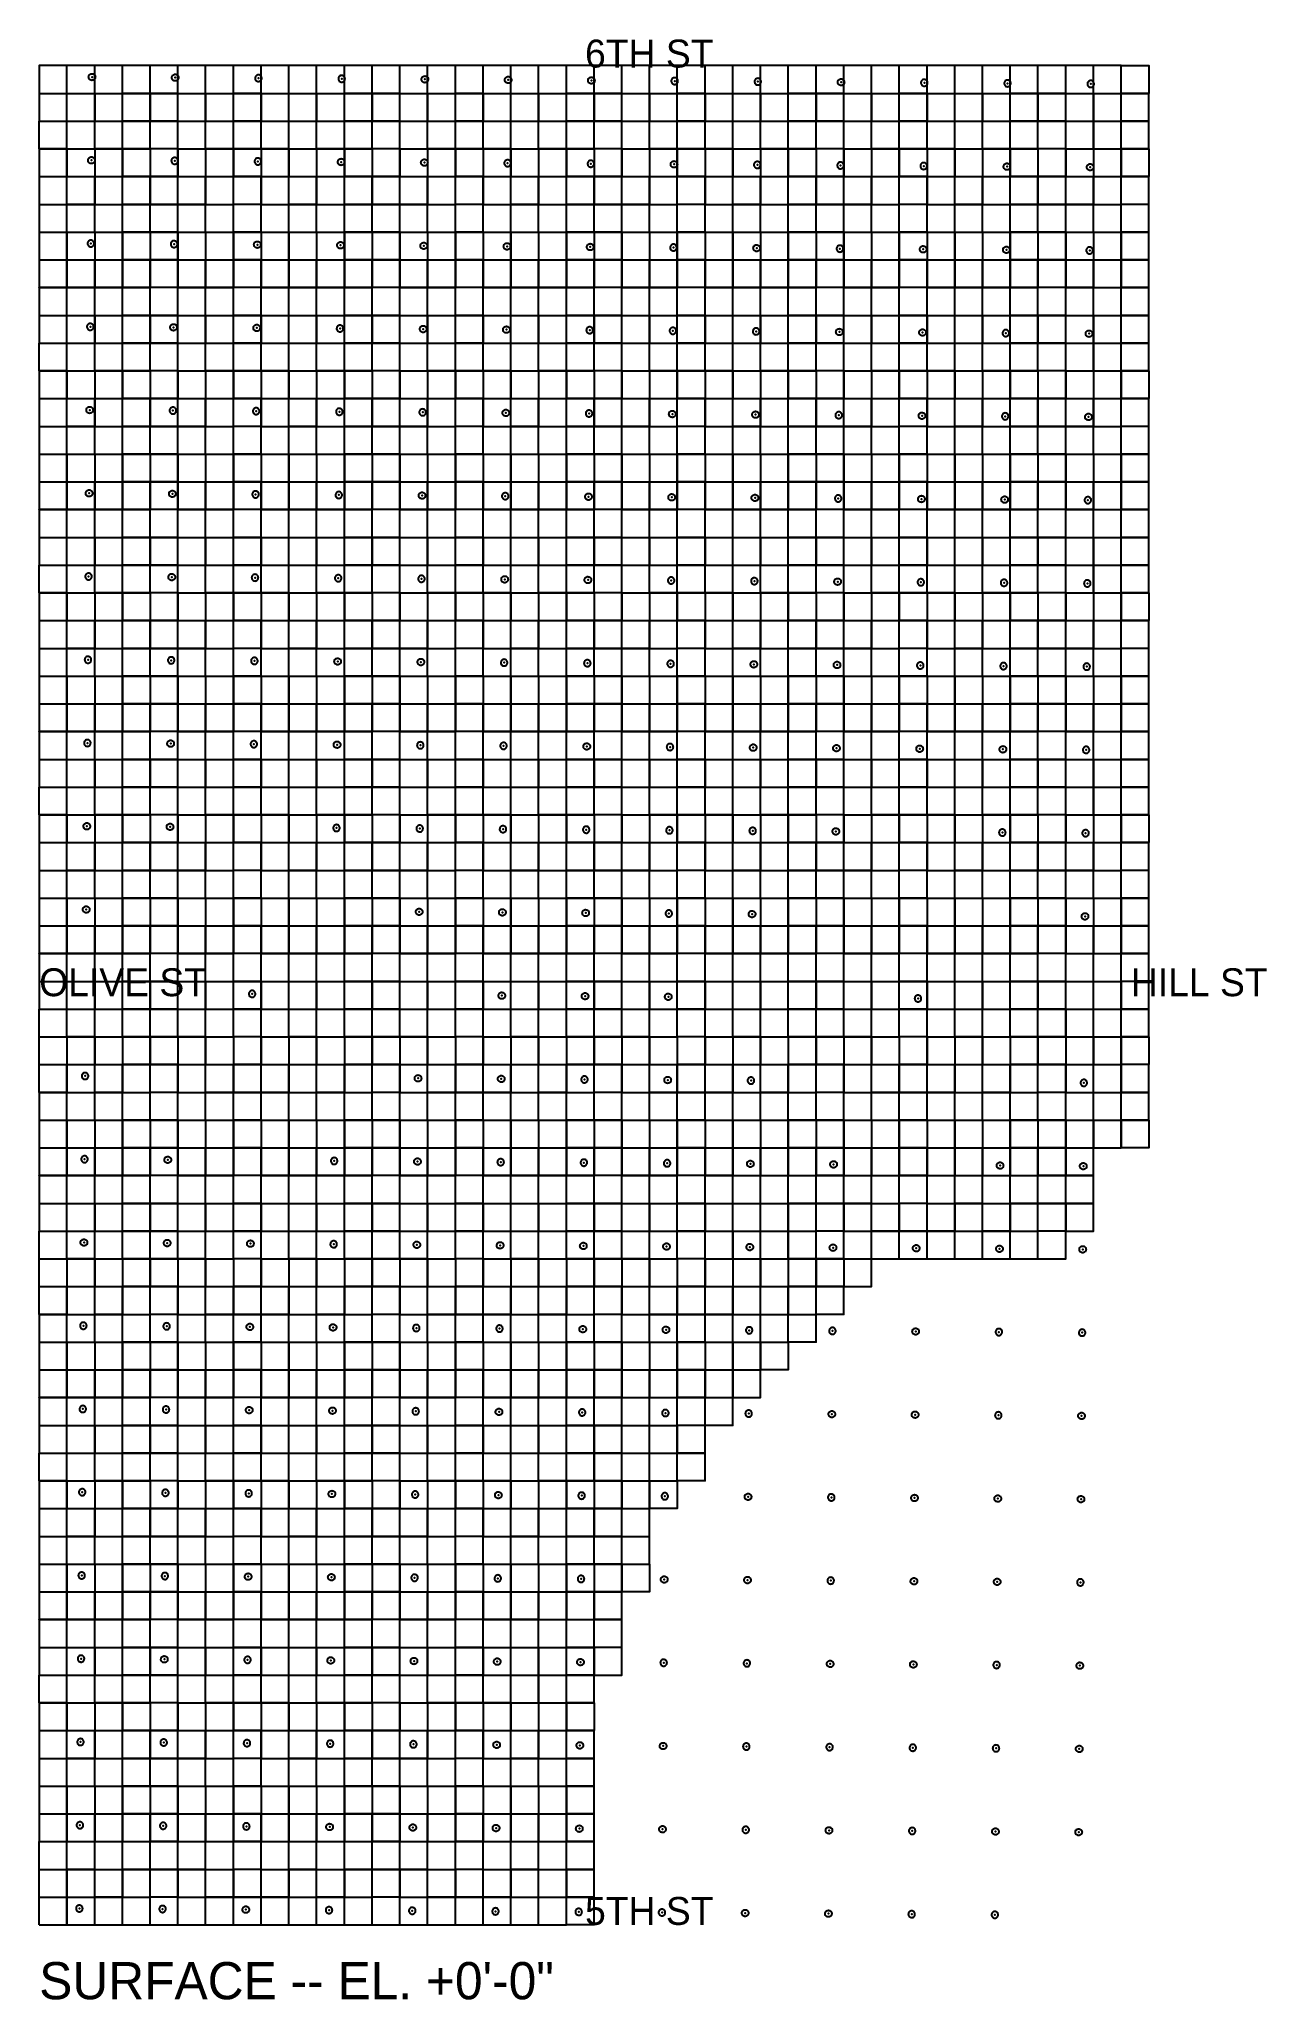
# Model space of a CAD drawing. Header units: metres. Extents: x 0 to 398, y -24 to 612.
import ezdxf

# ---------------------------------------------------------------- set-up
doc = ezdxf.new("R2010")
doc.units = ezdxf.units.M
for name, color, linetype in [('LAYER_01_CUT', 7, 'Continuous'), ('LAYER_04_GRID', 7, 'Continuous'), ('LAYER_05_LABELS', 7, 'Continuous')]:
    doc.layers.add(name, color=color, linetype=linetype)

msp = doc.modelspace()

# ---------------------------------------------------------------- texts
at = {"layer": 'LAYER_04_GRID'}
msp.add_text('SURFACE -- EL. +0\'-0"', height=12.06, dxfattribs=at).set_placement((0, -24.12))
at = {"layer": 'LAYER_05_LABELS'}
for s, p in [('6TH ST', (177.07, 602.4)), ('OLIVE ST', (0, 301.2)), ('HILL ST', (354.14, 301.2)), ('5TH ST', (177.07, 0))]:
    msp.add_text(s, height=9.045, dxfattribs=at).set_placement(p)

# ---------------------------------------------------------------- linework, layer by layer
at = {"layer": 'LAYER_01_CUT'}
for points in [[(350.99, 603), (342, 603), (341.99, 603), (333, 603), (332.99, 603), (324, 603), (323.99, 603), (315, 603), (314.99, 603), (306, 603), (305.99, 603), (297, 603), (296.99, 603), (288, 603), (287.99, 603), (279, 603), (278.99, 603), (270, 603), (269.99, 603), (261, 603), (260.99, 603), (252, 603), (251.99, 603), (243, 603), (242.99, 603), (234, 603), (233.99, 603), (225, 603), (224.99, 603), (216, 603), (215.99, 603), (207, 603), (206.99, 603), (198, 603), (197.99, 603), (189, 603), (188.99, 603), (180, 603), (179.99, 603), (171, 603), (170.99, 603), (162, 603), (161.99, 603), (153, 603), (152.99, 603), (144, 603), (143.99, 603), (135, 603), (134.99, 603), (126, 603), (125.99, 603), (117, 603), (116.99, 603), (108, 603), (107.99, 603), (99, 603), (98.99, 603), (90, 603), (89.99, 603), (81, 603), (80.99, 603), (72, 603), (71.99, 603), (63, 603), (62.99, 603), (54, 603), (53.99, 603), (45, 603), (44.99, 603), (36, 603), (35.99, 603), (27, 603), (26.99, 603), (18, 603), (17.99, 603), (9, 603), (8.99, 603), (0, 603), (0, 602.99), (0, 594), (0, 593.99), (0, 585), (8.99, 585), (9, 585), (9, 593.99), (9, 594), (9, 602.99)], [(9, 602.99), (9, 603)], [(9, 594.01), (9, 603)], [(16.51, 598.42), (16.5, 598.43), (16.34, 598.56), (16.34, 598.57), (16.21, 598.73), (16.21, 598.73), (16.2, 598.74), (16.11, 598.92), (16.11, 598.93), (16.11, 598.93), (16.06, 599.12), (16.06, 599.13), (16.05, 599.13), (16.04, 599.31), (16.04, 599.32), (16.04, 599.33), (16.06, 599.52), (16.06, 599.53), (16.06, 599.54), (16.12, 599.72), (16.12, 599.73), (16.13, 599.74), (16.22, 599.92), (16.23, 599.92), (16.24, 599.94), (16.37, 600.09), (16.38, 600.1), (16.54, 600.22), (16.54, 600.23), (16.55, 600.23), (16.73, 600.32), (16.74, 600.33), (16.74, 600.33), (16.93, 600.38), (16.94, 600.38), (16.94, 600.38), (17.12, 600.4), (17.13, 600.4), (17.14, 600.4), (17.33, 600.38), (17.34, 600.38), (17.35, 600.37), (17.53, 600.32), (17.54, 600.31), (17.55, 600.31), (17.73, 600.21), (17.73, 600.21), (17.75, 600.2), (17.9, 600.07), (17.91, 600.06), (18.03, 599.9), (18.04, 599.89), (18.04, 599.89), (18.13, 599.71), (18.13, 599.7), (18.14, 599.69), (18.19, 599.51), (18.19, 599.5), (18.19, 599.49), (18.21, 599.31), (18.21, 599.31), (18.21, 599.3), (18.19, 599.11), (18.18, 599.1), (18.18, 599.09), (18.12, 598.9), (18.12, 598.89), (18.12, 598.89), (18.02, 598.71), (18.02, 598.7), (18.01, 598.69), (17.88, 598.53), (17.87, 598.53), (17.71, 598.4), (17.7, 598.4), (17.69, 598.39), (17.52, 598.3), (17.51, 598.3), (17.5, 598.3), (17.32, 598.25), (17.31, 598.25), (17.3, 598.25), (17.12, 598.23), (17.12, 598.23), (17.11, 598.23), (16.92, 598.25), (16.91, 598.25), (16.9, 598.25), (16.71, 598.31), (16.7, 598.31), (16.7, 598.32), (16.52, 598.41), (16.51, 598.42)], [(17.99, 594), (18, 594), (18, 602.99)], [(18, 602.99), (18, 603)], [(18, 594.01), (18, 603)], [(18, 593.99), (18, 585), (26.99, 585), (27, 585), (27, 593.99), (27, 594), (27, 602.99)], [(27, 602.99), (27, 603)], [(27, 594.01), (27, 603)], [(35.99, 594), (36, 594), (36, 602.99)], [(36, 602.99), (36, 603)], [(36, 594.01), (36, 603)], [(36, 593.99), (36, 585), (44.99, 585), (45, 585), (45, 593.99), (45, 594), (45, 602.99)], [(43.73, 600.14), (43.74, 600.14), (43.74, 600.14), (43.93, 600.19), (43.93, 600.19), (43.94, 600.19), (44.12, 600.21), (44.13, 600.21), (44.14, 600.21), (44.33, 600.19), (44.34, 600.19), (44.34, 600.19), (44.53, 600.13), (44.54, 600.13), (44.55, 600.12), (44.73, 600.03), (44.73, 600.02), (44.75, 600.01), (44.9, 599.88), (44.91, 599.87), (45.03, 599.71), (45.04, 599.71), (45.04, 599.7), (45.13, 599.52), (45.13, 599.51), (45.14, 599.51), (45.19, 599.32), (45.19, 599.31), (45.19, 599.31), (45.2, 599.13), (45.21, 599.12), (45.2, 599.11), (45.19, 598.92), (45.18, 598.91), (45.18, 598.9), (45.12, 598.72), (45.12, 598.71), (45.12, 598.7), (45.02, 598.52), (45.02, 598.52), (45.01, 598.5), (44.87, 598.35), (44.87, 598.34), (44.71, 598.22), (44.7, 598.21), (44.69, 598.21), (44.52, 598.12), (44.51, 598.11), (44.5, 598.11), (44.32, 598.06), (44.31, 598.06), (44.3, 598.06), (44.12, 598.04), (44.11, 598.04), (44.11, 598.04), (43.92, 598.06), (43.91, 598.06), (43.9, 598.07), (43.71, 598.12), (43.7, 598.13), (43.7, 598.13), (43.52, 598.23), (43.51, 598.23), (43.5, 598.24), (43.34, 598.37), (43.34, 598.38), (43.21, 598.54), (43.21, 598.55), (43.2, 598.55), (43.11, 598.73), (43.11, 598.74), (43.11, 598.75), (43.06, 598.93), (43.05, 598.94), (43.05, 598.95), (43.04, 599.13), (43.04, 599.13), (43.04, 599.14), (43.06, 599.33), (43.06, 599.34), (43.06, 599.35), (43.12, 599.54), (43.12, 599.55), (43.13, 599.55), (43.22, 599.73), (43.23, 599.74), (43.24, 599.75), (43.37, 599.91), (43.38, 599.91), (43.54, 600.04), (43.54, 600.04), (43.55, 600.05), (43.73, 600.14)], [(45, 602.99), (45, 603)], [(45, 594.01), (45, 603)], [(53.99, 594), (54, 594), (54, 602.99)], [(54, 602.99), (54, 603)], [(54, 594.01), (54, 603)], [(54, 593.99), (54, 585), (62.99, 585), (63, 585), (63, 593.99), (63, 594), (63, 602.99)], [(63, 602.99), (63, 603)], [(63, 594.01), (63, 603)], [(72.19, 599.12), (72.19, 599.13), (72.19, 599.14), (72.14, 599.32), (72.13, 599.33), (72.13, 599.33), (72.04, 599.51), (72.04, 599.52), (72.03, 599.53), (71.91, 599.69), (71.9, 599.69), (71.75, 599.82), (71.73, 599.84), (71.72, 599.84), (71.55, 599.94), (71.54, 599.94), (71.53, 599.94), (71.34, 600), (71.34, 600), (71.33, 600), (71.14, 600.02), (71.13, 600.02), (71.12, 600.02), (70.94, 600.01), (70.93, 600.01), (70.93, 600.01), (70.74, 599.95), (70.73, 599.95), (70.73, 599.95), (70.55, 599.86), (70.54, 599.86), (70.53, 599.85), (70.38, 599.73), (70.37, 599.72), (70.24, 599.56), (70.23, 599.55), (70.22, 599.54), (70.13, 599.37), (70.12, 599.36), (70.12, 599.35), (70.06, 599.16), (70.06, 599.15), (70.06, 599.15), (70.04, 598.96), (70.04, 598.95), (70.04, 598.94), (70.05, 598.76), (70.05, 598.75), (70.06, 598.75), (70.11, 598.56), (70.11, 598.55), (70.11, 598.55), (70.2, 598.37), (70.21, 598.36), (70.21, 598.35), (70.34, 598.19), (70.34, 598.19), (70.5, 598.06), (70.51, 598.05), (70.52, 598.04), (70.7, 597.94), (70.7, 597.94), (70.71, 597.94), (70.9, 597.88), (70.91, 597.88), (70.92, 597.88), (71.11, 597.86), (71.11, 597.86), (71.12, 597.86), (71.3, 597.87), (71.31, 597.87), (71.32, 597.87), (71.5, 597.93), (71.51, 597.93), (71.52, 597.93), (71.69, 598.02), (71.7, 598.02), (71.71, 598.03), (71.87, 598.16), (71.87, 598.16), (72, 598.32), (72.02, 598.33), (72.02, 598.34), (72.12, 598.51), (72.12, 598.52), (72.12, 598.53), (72.18, 598.72), (72.18, 598.73), (72.18, 598.73), (72.2, 598.92), (72.2, 598.93), (72.2, 598.94), (72.19, 599.12)], [(71.99, 594), (72, 594), (72, 602.99)], [(72, 602.99), (72, 603)], [(72, 594.01), (72, 603)], [(72, 593.99), (72, 585), (80.99, 585), (81, 585), (81, 593.99), (81, 594), (81, 602.99)], [(81, 602.99), (81, 603)], [(81, 594.01), (81, 603)], [(89.99, 594), (90, 594), (90, 602.99)], [(90, 602.99), (90, 603)], [(90, 594.01), (90, 603)], [(90, 593.99), (90, 585), (98.99, 585), (99, 585), (99, 593.99), (99, 594), (99, 602.99)], [(97.06, 598.96), (97.04, 598.77), (97.04, 598.76), (97.04, 598.75), (97.05, 598.57), (97.05, 598.57), (97.06, 598.56), (97.11, 598.37), (97.11, 598.37), (97.11, 598.36), (97.2, 598.18), (97.21, 598.17), (97.21, 598.17), (97.34, 598.01), (97.34, 598), (97.5, 597.87), (97.51, 597.86), (97.52, 597.85), (97.69, 597.76), (97.7, 597.75), (97.71, 597.75), (97.9, 597.69), (97.91, 597.69), (97.91, 597.69), (98.1, 597.67), (98.11, 597.67), (98.12, 597.67), (98.3, 597.69), (98.31, 597.69), (98.32, 597.69), (98.5, 597.74), (98.51, 597.74), (98.52, 597.75), (98.69, 597.83), (98.7, 597.84), (98.71, 597.84), (98.87, 597.97), (98.87, 597.97), (99, 598.13), (99.02, 598.14), (99.02, 598.15), (99.12, 598.33), (99.12, 598.34), (99.12, 598.34), (99.18, 598.53), (99.18, 598.54), (99.18, 598.55), (99.2, 598.74), (99.2, 598.75), (99.2, 598.75), (99.19, 598.93), (99.19, 598.94), (99.19, 598.95), (99.14, 599.13), (99.13, 599.14), (99.13, 599.15), (99.04, 599.33), (99.04, 599.33), (99.03, 599.34), (98.91, 599.5), (98.9, 599.51), (98.74, 599.64), (98.73, 599.65), (98.72, 599.65), (98.55, 599.75), (98.54, 599.75), (98.53, 599.76), (98.34, 599.81), (98.34, 599.82), (98.33, 599.82), (98.14, 599.84), (98.13, 599.84), (98.12, 599.84), (97.94, 599.82), (97.93, 599.82), (97.93, 599.82), (97.74, 599.77), (97.73, 599.77), (97.73, 599.76), (97.55, 599.67), (97.54, 599.67), (97.53, 599.66), (97.37, 599.54), (97.37, 599.53), (97.24, 599.38), (97.23, 599.36), (97.22, 599.36), (97.13, 599.18), (97.12, 599.17), (97.12, 599.16), (97.06, 598.98), (97.06, 598.97), (97.06, 598.96)], [(99, 602.99), (99, 603)], [(99, 594.01), (99, 603)], [(107.99, 594), (108, 594), (108, 602.99)], [(108, 602.99), (108, 603)], [(108, 594.01), (108, 603)], [(108, 593.99), (108, 585), (116.99, 585), (117, 585), (117, 593.99), (117, 594), (117, 602.99)], [(117, 602.99), (117, 603)], [(117, 594.01), (117, 603)], [(124.37, 599.35), (124.37, 599.35), (124.53, 599.48), (124.54, 599.48), (124.55, 599.49), (124.73, 599.58), (124.73, 599.58), (124.74, 599.58), (124.92, 599.63), (124.93, 599.63), (124.94, 599.64), (125.12, 599.65), (125.13, 599.65), (125.14, 599.65), (125.33, 599.63), (125.33, 599.63), (125.34, 599.63), (125.53, 599.57), (125.54, 599.57), (125.55, 599.56), (125.72, 599.47), (125.73, 599.46), (125.74, 599.45), (125.9, 599.32), (125.91, 599.31), (126.03, 599.15), (126.04, 599.15), (126.04, 599.14), (126.13, 598.96), (126.13, 598.95), (126.13, 598.95), (126.19, 598.76), (126.19, 598.75), (126.19, 598.75), (126.2, 598.57), (126.2, 598.56), (126.2, 598.55), (126.18, 598.36), (126.18, 598.35), (126.18, 598.34), (126.12, 598.16), (126.12, 598.15), (126.12, 598.14), (126.02, 597.96), (126.01, 597.96), (126, 597.94), (125.87, 597.79), (125.87, 597.78), (125.71, 597.66), (125.7, 597.65), (125.69, 597.65), (125.51, 597.56), (125.51, 597.56), (125.5, 597.55), (125.32, 597.5), (125.31, 597.5), (125.3, 597.5), (125.12, 597.48), (125.11, 597.48), (125.1, 597.48), (124.91, 597.5), (124.91, 597.51), (124.9, 597.51), (124.71, 597.57), (124.7, 597.57), (124.69, 597.57), (124.52, 597.67), (124.51, 597.67), (124.5, 597.68), (124.34, 597.81), (124.33, 597.82), (124.21, 597.98), (124.2, 597.99), (124.2, 598), (124.11, 598.17), (124.11, 598.18), (124.11, 598.19), (124.05, 598.37), (124.05, 598.38), (124.05, 598.39), (124.04, 598.57), (124.04, 598.57), (124.04, 598.58), (124.06, 598.77), (124.06, 598.78), (124.06, 598.79), (124.12, 598.98), (124.12, 598.99), (124.12, 598.99), (124.22, 599.17), (124.23, 599.18), (124.24, 599.19), (124.37, 599.35)], [(125.99, 594), (126, 594), (126, 602.99)], [(126, 602.99), (126, 603)], [(126, 594.01), (126, 603)], [(126, 593.99), (126, 585), (134.99, 585), (135, 585), (135, 593.99), (135, 594), (135, 602.99)], [(135, 602.99), (135, 603)], [(135, 594.01), (135, 603)], [(143.99, 594), (144, 594), (144, 602.99)], [(144, 602.99), (144, 603)], [(144, 594.01), (144, 603)], [(144, 593.99), (144, 585), (152.99, 585), (153, 585), (153, 593.99), (153, 594), (153, 602.99)], [(152.7, 597.47), (152.69, 597.46), (152.51, 597.37), (152.51, 597.37), (152.5, 597.37), (152.31, 597.32), (152.31, 597.31), (152.3, 597.31), (152.12, 597.3), (152.11, 597.3), (152.1, 597.3), (151.91, 597.32), (151.91, 597.32), (151.9, 597.32), (151.71, 597.38), (151.7, 597.38), (151.69, 597.39), (151.52, 597.48), (151.51, 597.49), (151.5, 597.5), (151.34, 597.63), (151.33, 597.63), (151.21, 597.79), (151.2, 597.8), (151.2, 597.81), (151.11, 597.99), (151.11, 597.99), (151.1, 598), (151.05, 598.19), (151.05, 598.19), (151.05, 598.2), (151.04, 598.38), (151.04, 598.39), (151.04, 598.4), (151.06, 598.59), (151.06, 598.6), (151.06, 598.6), (151.12, 598.79), (151.12, 598.8), (151.12, 598.81), (151.22, 598.98), (151.22, 598.99), (151.24, 599), (151.37, 599.16), (151.37, 599.17), (151.53, 599.29), (151.54, 599.3), (151.55, 599.3), (151.72, 599.39), (151.73, 599.39), (151.74, 599.4), (151.92, 599.45), (151.93, 599.45), (151.94, 599.45), (152.12, 599.46), (152.13, 599.46), (152.14, 599.46), (152.33, 599.44), (152.33, 599.44), (152.34, 599.44), (152.53, 599.38), (152.54, 599.38), (152.55, 599.38), (152.72, 599.28), (152.73, 599.28), (152.74, 599.26), (152.9, 599.13), (152.9, 599.13), (153.03, 598.97), (153.03, 598.96), (153.04, 598.95), (153.13, 598.78), (153.13, 598.77), (153.13, 598.76), (153.18, 598.58), (153.19, 598.57), (153.19, 598.56), (153.2, 598.38), (153.2, 598.37), (153.2, 598.37), (153.18, 598.17), (153.18, 598.17), (153.18, 598.16), (153.12, 597.97), (153.12, 597.96), (153.11, 597.95), (153.02, 597.78), (153.01, 597.77), (153, 597.76), (152.87, 597.6), (152.87, 597.6), (152.71, 597.47), (152.7, 597.47)], [(153, 602.99), (153, 603)], [(153, 594.01), (153, 603)], [(161.99, 594), (162, 594), (162, 602.99)], [(162, 602.99), (162, 603)], [(162, 594.01), (162, 603)], [(162, 593.99), (162, 585), (170.99, 585), (171, 585), (171, 593.99), (171, 594), (171, 602.99)], [(171, 602.99), (171, 603)], [(171, 594.01), (171, 603)], [(178.05, 598.02), (178.04, 598.19), (178.04, 598.2), (178.04, 598.21), (178.06, 598.4), (178.06, 598.41), (178.06, 598.42), (178.12, 598.6), (178.12, 598.61), (178.12, 598.62), (178.22, 598.8), (178.22, 598.8), (178.24, 598.82), (178.37, 598.97), (178.37, 598.98), (178.53, 599.1), (178.54, 599.11), (178.55, 599.11), (178.72, 599.2), (178.73, 599.21), (178.74, 599.21), (178.92, 599.26), (178.93, 599.26), (178.94, 599.26), (179.12, 599.28), (179.13, 599.28), (179.13, 599.28), (179.32, 599.26), (179.33, 599.26), (179.34, 599.25), (179.53, 599.2), (179.54, 599.19), (179.55, 599.19), (179.72, 599.09), (179.73, 599.09), (179.74, 599.08), (179.9, 598.95), (179.9, 598.94), (180.03, 598.78), (180.03, 598.77), (180.04, 598.77), (180.13, 598.59), (180.13, 598.58), (180.13, 598.57), (180.18, 598.39), (180.19, 598.38), (180.19, 598.37), (180.2, 598.19), (180.2, 598.19), (180.2, 598.18), (180.18, 597.99), (180.18, 597.98), (180.18, 597.97), (180.12, 597.78), (180.12, 597.78), (180.11, 597.77), (180.02, 597.59), (180.01, 597.58), (180, 597.57), (179.87, 597.42), (179.86, 597.41), (179.71, 597.28), (179.7, 597.28), (179.69, 597.27), (179.51, 597.19), (179.51, 597.18), (179.5, 597.18), (179.31, 597.13), (179.31, 597.13), (179.3, 597.13), (179.12, 597.11), (179.11, 597.11), (179.1, 597.11), (178.91, 597.13), (178.9, 597.13), (178.9, 597.13), (178.71, 597.19), (178.7, 597.2), (178.69, 597.2), (178.52, 597.29), (178.51, 597.3), (178.49, 597.31), (178.34, 597.44), (178.33, 597.45), (178.21, 597.61), (178.2, 597.61), (178.2, 597.62), (178.11, 597.8), (178.11, 597.81), (178.1, 597.82), (178.05, 598), (178.05, 598.01), (178.05, 598.02)], [(179.99, 594), (180, 594), (180, 602.99)], [(180, 602.99), (180, 603)], [(180, 594.01), (180, 603)], [(180, 593.99), (180, 585), (188.99, 585), (189, 585), (189, 593.99), (189, 594), (189, 602.99)], [(189, 602.99), (189, 603)], [(189, 594.01), (189, 603)], [(197.99, 594), (198, 594), (198, 602.99)], [(198, 602.99), (198, 603)], [(198, 594.01), (198, 603)], [(198, 593.99), (198, 585), (206.99, 585), (207, 585), (207, 593.99), (207, 594), (207, 602.99)], [(206.51, 597), (206.69, 597.09), (206.7, 597.09), (206.7, 597.1), (206.86, 597.22), (206.87, 597.23), (207, 597.38), (207.01, 597.4), (207.02, 597.4), (207.11, 597.58), (207.12, 597.59), (207.12, 597.6), (207.18, 597.79), (207.18, 597.79), (207.18, 597.8), (207.2, 597.99), (207.2, 598), (207.2, 598.01), (207.19, 598.19), (207.19, 598.2), (207.18, 598.2), (207.13, 598.39), (207.13, 598.39), (207.13, 598.4), (207.04, 598.58), (207.03, 598.59), (207.03, 598.59), (206.9, 598.75), (206.9, 598.76), (206.74, 598.89), (206.73, 598.9), (206.72, 598.91), (206.54, 599), (206.54, 599.01), (206.53, 599.01), (206.34, 599.07), (206.33, 599.07), (206.32, 599.07), (206.13, 599.09), (206.13, 599.09), (206.12, 599.09), (205.94, 599.08), (205.93, 599.07), (205.92, 599.07), (205.74, 599.02), (205.73, 599.02), (205.72, 599.02), (205.55, 598.93), (205.54, 598.92), (205.53, 598.92), (205.37, 598.79), (205.37, 598.79), (205.23, 598.63), (205.22, 598.62), (205.22, 598.61), (205.12, 598.43), (205.12, 598.43), (205.12, 598.42), (205.06, 598.23), (205.06, 598.22), (205.05, 598.21), (205.04, 598.02), (205.03, 598.02), (205.04, 598.01), (205.05, 597.83), (205.05, 597.82), (205.05, 597.81), (205.1, 597.63), (205.11, 597.62), (205.11, 597.61), (205.2, 597.44), (205.2, 597.43), (205.21, 597.42), (205.33, 597.26), (205.34, 597.26), (205.49, 597.12), (205.51, 597.11), (205.52, 597.11), (205.69, 597.01), (205.7, 597.01), (205.71, 597.01), (205.9, 596.95), (205.9, 596.95), (205.91, 596.94), (206.1, 596.93), (206.11, 596.92), (206.12, 596.92), (206.3, 596.94), (206.31, 596.94), (206.31, 596.94), (206.5, 596.99), (206.5, 597), (206.51, 597)], [(207, 602.99), (207, 603)], [(207, 594.01), (207, 603)], [(215.99, 594), (216, 594), (216, 602.99)], [(216, 602.99), (216, 603)], [(216, 594.01), (216, 603)], [(216, 593.99), (216, 585), (224.99, 585), (225, 585), (225, 593.99), (225, 594), (225, 602.99)], [(225, 602.99), (225, 603)], [(225, 594.01), (225, 603)], [(234.12, 597.41), (234.18, 597.6), (234.18, 597.61), (234.18, 597.62), (234.2, 597.81), (234.2, 597.81), (234.2, 597.82), (234.19, 598), (234.18, 598.01), (234.18, 598.02), (234.13, 598.2), (234.13, 598.21), (234.13, 598.22), (234.04, 598.39), (234.03, 598.4), (234.03, 598.41), (233.9, 598.57), (233.9, 598.57), (233.74, 598.7), (233.73, 598.72), (233.72, 598.72), (233.54, 598.82), (233.54, 598.82), (233.53, 598.82), (233.34, 598.88), (233.33, 598.88), (233.32, 598.88), (233.13, 598.9), (233.13, 598.9), (233.12, 598.9), (232.94, 598.89), (232.93, 598.89), (232.92, 598.89), (232.74, 598.84), (232.73, 598.83), (232.72, 598.83), (232.55, 598.74), (232.54, 598.74), (232.53, 598.73), (232.37, 598.61), (232.36, 598.6), (232.23, 598.45), (232.22, 598.43), (232.22, 598.42), (232.12, 598.25), (232.12, 598.24), (232.12, 598.23), (232.06, 598.04), (232.06, 598.04), (232.05, 598.03), (232.03, 597.84), (232.03, 597.83), (232.03, 597.82), (232.05, 597.64), (232.05, 597.63), (232.05, 597.63), (232.1, 597.44), (232.11, 597.43), (232.11, 597.43), (232.2, 597.25), (232.2, 597.24), (232.21, 597.23), (232.33, 597.08), (232.34, 597.07), (232.49, 596.94), (232.51, 596.93), (232.51, 596.92), (232.69, 596.83), (232.7, 596.82), (232.71, 596.82), (232.89, 596.76), (232.9, 596.76), (232.91, 596.76), (233.1, 596.74), (233.11, 596.74), (233.12, 596.74), (233.3, 596.75), (233.3, 596.75), (233.31, 596.76), (233.5, 596.81), (233.5, 596.81), (233.51, 596.81), (233.69, 596.9), (233.7, 596.91), (233.7, 596.91), (233.86, 597.04), (233.87, 597.04), (234, 597.2), (234.01, 597.21), (234.02, 597.22), (234.11, 597.4), (234.12, 597.4), (234.12, 597.41)], [(233.99, 594), (234, 594), (234, 602.99)], [(234, 602.99), (234, 603)], [(234, 594.01), (234, 603)], [(234, 593.99), (234, 585), (242.99, 585), (243, 585), (243, 593.99), (243, 594), (243, 602.99)], [(243, 602.99), (243, 603)], [(243, 594.01), (243, 603)], [(251.99, 594), (252, 594), (252, 602.99)], [(252, 602.99), (252, 603)], [(252, 594.01), (252, 603)], [(252, 593.99), (252, 585), (260.99, 585), (261, 585), (261, 593.99), (261, 594), (261, 602.99)], [(259.72, 598.64), (259.73, 598.65), (259.74, 598.65), (259.92, 598.7), (259.93, 598.7), (259.94, 598.7), (260.12, 598.72), (260.12, 598.72), (260.13, 598.72), (260.32, 598.7), (260.33, 598.7), (260.34, 598.69), (260.53, 598.64), (260.54, 598.63), (260.54, 598.63), (260.72, 598.53), (260.73, 598.53), (260.74, 598.52), (260.9, 598.39), (260.9, 598.38), (261.03, 598.22), (261.03, 598.21), (261.04, 598.21), (261.13, 598.03), (261.13, 598.02), (261.13, 598.01), (261.18, 597.83), (261.18, 597.82), (261.18, 597.81), (261.2, 597.64), (261.2, 597.63), (261.2, 597.62), (261.18, 597.43), (261.18, 597.42), (261.18, 597.41), (261.12, 597.22), (261.12, 597.22), (261.11, 597.21), (261.02, 597.03), (261.01, 597.02), (261, 597.01), (260.87, 596.86), (260.86, 596.85), (260.7, 596.72), (260.7, 596.72), (260.69, 596.72), (260.51, 596.63), (260.5, 596.62), (260.5, 596.62), (260.31, 596.57), (260.3, 596.57), (260.3, 596.57), (260.12, 596.55), (260.11, 596.55), (260.1, 596.55), (259.91, 596.57), (259.9, 596.57), (259.89, 596.58), (259.71, 596.63), (259.7, 596.64), (259.69, 596.64), (259.51, 596.74), (259.51, 596.74), (259.49, 596.75), (259.34, 596.88), (259.33, 596.89), (259.21, 597.05), (259.2, 597.06), (259.2, 597.06), (259.11, 597.24), (259.1, 597.25), (259.1, 597.26), (259.05, 597.44), (259.05, 597.45), (259.05, 597.46), (259.03, 597.63), (259.03, 597.64), (259.03, 597.65), (259.05, 597.84), (259.05, 597.85), (259.06, 597.86), (259.11, 598.05), (259.12, 598.05), (259.12, 598.06), (259.22, 598.24), (259.22, 598.25), (259.23, 598.26), (259.36, 598.41), (259.37, 598.42), (259.53, 598.55), (259.54, 598.55), (259.54, 598.55), (259.72, 598.64)], [(261, 602.99), (261, 603)], [(261, 594.01), (261, 603)], [(269.99, 594), (270, 594), (270, 602.99)], [(270, 602.99), (270, 603)], [(270, 594.01), (270, 603)], [(270, 593.99), (270, 585), (278.99, 585), (279, 585), (279, 593.99), (279, 594), (279, 602.99)], [(279, 602.99), (279, 603)], [(279, 594.01), (279, 603)], [(287.31, 596.38), (287.49, 596.43), (287.5, 596.44), (287.51, 596.44), (287.69, 596.53), (287.7, 596.53), (287.7, 596.54), (287.86, 596.66), (287.87, 596.67), (288, 596.82), (288.01, 596.84), (288.02, 596.85), (288.11, 597.02), (288.12, 597.03), (288.12, 597.04), (288.18, 597.23), (288.18, 597.23), (288.18, 597.24), (288.2, 597.43), (288.2, 597.44), (288.2, 597.45), (288.18, 597.63), (288.18, 597.64), (288.18, 597.64), (288.13, 597.83), (288.13, 597.84), (288.12, 597.84), (288.04, 598.02), (288.03, 598.03), (288.03, 598.04), (287.9, 598.19), (287.9, 598.2), (287.74, 598.33), (287.73, 598.34), (287.72, 598.35), (287.54, 598.44), (287.53, 598.45), (287.53, 598.45), (287.34, 598.51), (287.33, 598.51), (287.32, 598.51), (287.13, 598.53), (287.12, 598.53), (287.12, 598.53), (286.94, 598.52), (286.93, 598.52), (286.92, 598.51), (286.74, 598.46), (286.73, 598.46), (286.72, 598.46), (286.54, 598.37), (286.54, 598.36), (286.53, 598.36), (286.37, 598.23), (286.36, 598.23), (286.23, 598.07), (286.22, 598.06), (286.22, 598.05), (286.12, 597.87), (286.12, 597.87), (286.11, 597.86), (286.06, 597.67), (286.05, 597.66), (286.05, 597.65), (286.03, 597.46), (286.03, 597.46), (286.03, 597.45), (286.05, 597.27), (286.05, 597.26), (286.05, 597.25), (286.1, 597.07), (286.1, 597.06), (286.11, 597.05), (286.2, 596.88), (286.2, 596.87), (286.21, 596.86), (286.33, 596.7), (286.34, 596.7), (286.49, 596.57), (286.51, 596.55), (286.51, 596.55), (286.69, 596.45), (286.7, 596.45), (286.71, 596.45), (286.89, 596.39), (286.9, 596.39), (286.91, 596.39), (287.1, 596.37), (287.11, 596.37), (287.12, 596.37), (287.3, 596.38), (287.3, 596.38), (287.31, 596.38)], [(287.99, 594), (288, 594), (288, 602.99)], [(288, 602.99), (288, 603)], [(288, 594.01), (288, 603)], [(288, 593.99), (288, 585), (296.99, 585), (297, 585), (297, 593.99), (297, 594), (297, 602.99)], [(297, 602.99), (297, 603)], [(297, 594.01), (297, 603)], [(305.99, 594), (306, 594), (306, 602.99)], [(306, 602.99), (306, 603)], [(306, 594.01), (306, 603)], [(306, 593.99), (306, 585), (314.99, 585), (315, 585), (315, 593.99), (315, 594), (315, 602.99)], [(313.05, 597.47), (313.03, 597.28), (313.03, 597.27), (313.03, 597.26), (313.05, 597.08), (313.05, 597.07), (313.05, 597.07), (313.1, 596.88), (313.1, 596.88), (313.11, 596.87), (313.2, 596.69), (313.2, 596.68), (313.21, 596.68), (313.33, 596.52), (313.34, 596.51), (313.49, 596.38), (313.5, 596.37), (313.51, 596.36), (313.69, 596.27), (313.7, 596.26), (313.71, 596.26), (313.89, 596.2), (313.9, 596.2), (313.91, 596.2), (314.1, 596.18), (314.11, 596.18), (314.12, 596.18), (314.29, 596.19), (314.3, 596.19), (314.31, 596.2), (314.49, 596.25), (314.5, 596.25), (314.51, 596.25), (314.69, 596.34), (314.7, 596.35), (314.7, 596.35), (314.86, 596.48), (314.87, 596.48), (315, 596.64), (315.01, 596.65), (315.01, 596.66), (315.11, 596.84), (315.11, 596.84), (315.12, 596.85), (315.18, 597.04), (315.18, 597.05), (315.18, 597.06), (315.2, 597.25), (315.2, 597.25), (315.2, 597.26), (315.18, 597.44), (315.18, 597.45), (315.18, 597.46), (315.13, 597.64), (315.13, 597.65), (315.12, 597.66), (315.04, 597.83), (315.03, 597.84), (315.03, 597.85), (314.9, 598.01), (314.89, 598.01), (314.74, 598.15), (314.73, 598.16), (314.72, 598.16), (314.54, 598.26), (314.53, 598.26), (314.53, 598.26), (314.34, 598.32), (314.33, 598.32), (314.32, 598.33), (314.13, 598.34), (314.12, 598.35), (314.12, 598.35), (313.94, 598.33), (313.93, 598.33), (313.92, 598.33), (313.74, 598.28), (313.73, 598.27), (313.72, 598.27), (313.54, 598.18), (313.54, 598.18), (313.53, 598.17), (313.37, 598.05), (313.36, 598.04), (313.23, 597.89), (313.22, 597.87), (313.22, 597.87), (313.12, 597.69), (313.12, 597.68), (313.11, 597.67), (313.06, 597.48), (313.05, 597.48), (313.05, 597.47)], [(315, 602.99), (315, 603)], [(315, 594.01), (315, 603)], [(323.99, 594), (324, 594), (324, 602.99)], [(324, 602.99), (324, 603)], [(324, 594.01), (324, 603)], [(324, 593.99), (324, 585), (332.99, 585), (333, 585), (333, 593.99), (333, 594), (333, 602.99)], [(333, 602.99), (333, 603)], [(333, 594.01), (333, 603)], [(341.87, 596.3), (342, 596.45), (342.01, 596.46), (342.01, 596.47), (342.11, 596.65), (342.11, 596.66), (342.12, 596.67), (342.17, 596.85), (342.18, 596.86), (342.18, 596.87), (342.2, 597.06), (342.2, 597.07), (342.2, 597.08), (342.18, 597.25), (342.18, 597.26), (342.18, 597.27), (342.13, 597.45), (342.13, 597.46), (342.12, 597.47), (342.03, 597.65), (342.03, 597.66), (342.03, 597.66), (341.9, 597.82), (341.89, 597.83), (341.74, 597.96), (341.73, 597.97), (341.72, 597.98), (341.54, 598.07), (341.53, 598.07), (341.53, 598.08), (341.34, 598.14), (341.33, 598.14), (341.32, 598.14), (341.13, 598.16), (341.12, 598.16), (341.11, 598.16), (340.94, 598.14), (340.93, 598.14), (340.92, 598.14), (340.74, 598.09), (340.73, 598.09), (340.72, 598.08), (340.54, 598), (340.54, 597.99), (340.53, 597.99), (340.37, 597.86), (340.36, 597.85), (340.23, 597.7), (340.22, 597.69), (340.22, 597.68), (340.12, 597.5), (340.12, 597.49), (340.11, 597.49), (340.05, 597.3), (340.05, 597.29), (340.05, 597.28), (340.03, 597.09), (340.03, 597.08), (340.03, 597.08), (340.05, 596.9), (340.05, 596.89), (340.05, 596.88), (340.1, 596.7), (340.1, 596.69), (340.11, 596.68), (340.2, 596.5), (340.2, 596.5), (340.2, 596.49), (340.33, 596.33), (340.34, 596.32), (340.49, 596.19), (340.5, 596.18), (340.51, 596.18), (340.69, 596.08), (340.7, 596.08), (340.7, 596.07), (340.89, 596.02), (340.9, 596.01), (340.91, 596.01), (341.1, 595.99), (341.11, 595.99), (341.12, 595.99), (341.29, 596.01), (341.3, 596.01), (341.31, 596.01), (341.49, 596.06), (341.5, 596.06), (341.51, 596.07), (341.69, 596.16), (341.69, 596.16), (341.7, 596.17), (341.86, 596.29), (341.87, 596.3)], [(341.99, 594), (342, 594), (342, 602.99)], [(342, 602.99), (342, 603)], [(342, 594.01), (342, 603)], [(351, 603), (350.99, 603)], [(360, 531.01), (360, 540), (360, 540.01), (360, 549), (360, 549.01), (360, 558), (359.99, 558), (351, 558), (351, 566.99), (351, 567), (351, 575.99), (351, 576), (351, 584.99), (351, 585), (351, 593.99), (351, 594), (351, 602.99), (351, 603), (359.99, 603), (360, 603), (360, 594.01), (360, 594), (359.99, 594)], [(351, 594.01), (351, 603)], [(0, 594), (8.99, 594)], [(0, 594), (0.01, 594)], [(0.01, 594), (9, 594)], [(8.99, 594), (9, 594)], [(9, 594), (9, 594.01)], [(9.01, 594), (9, 594)], [(9, 585.01), (9, 594)], [(9, 594), (17.99, 594)], [(9.01, 594), (18, 594)], [(18, 594), (18, 594.01)], [(18, 585.01), (18, 594)], [(18, 594), (18, 593.99)], [(18, 594), (26.99, 594)], [(18, 594), (18.01, 594)], [(18.01, 594), (27, 594)], [(26.99, 594), (27, 594)], [(27, 594), (27, 594.01)], [(35.99, 594), (27, 594)], [(27.01, 594), (27, 594)], [(27, 585.01), (27, 594)], [(27.01, 594), (36, 594)], [(36, 594), (36, 594.01)], [(36, 585.01), (36, 594)], [(36, 594), (36, 593.99)], [(36, 594), (44.99, 594)], [(36, 594), (36.01, 594)], [(45, 594), (36.01, 594)], [(45, 594), (44.99, 594)], [(45, 594), (45, 594.01)], [(45, 585.01), (45, 594)], [(45, 594), (53.99, 594)], [(45, 594), (45.01, 594)], [(45.01, 594), (54, 594)], [(54, 594), (54, 594.01)], [(54.01, 594), (54, 594)], [(54, 585.01), (54, 594)], [(54, 594), (54, 593.99)], [(54, 594), (62.99, 594)], [(54.01, 594), (63, 594)], [(63, 594), (62.99, 594)], [(63, 594), (63, 594.01)], [(63, 585.01), (63, 594)], [(63, 594), (71.99, 594)], [(63, 594), (63.01, 594)], [(72, 594), (63.01, 594)], [(72, 594), (72, 594.01)], [(72, 585.01), (72, 594)], [(72, 594), (72, 593.99)], [(72, 594), (80.99, 594)], [(72, 594), (72.01, 594)], [(72.01, 594), (81, 594)], [(80.99, 594), (81, 594)], [(81, 594), (81, 594.01)], [(81.01, 594), (81, 594)], [(81, 585.01), (81, 594)], [(81, 594), (89.99, 594)], [(81.01, 594), (90, 594)], [(90, 594), (90, 594.01)], [(90, 585.01), (90, 594)], [(90, 594), (90, 593.99)], [(90, 594), (98.99, 594)], [(90, 594), (90.01, 594)], [(90.01, 594), (99, 594)], [(98.99, 594), (99, 594)], [(99, 594), (99, 594.01)], [(107.99, 594), (99, 594)], [(99.01, 594), (99, 594)], [(99, 585.01), (99, 594)], [(99.01, 594), (108, 594)], [(108, 594), (108, 594.01)], [(108, 585.01), (108, 594)], [(108, 594), (108, 593.99)], [(108, 594), (116.99, 594)], [(108, 594), (108.01, 594)], [(117, 594), (108.01, 594)], [(117, 594), (116.99, 594)], [(117, 594), (117, 594.01)], [(117, 585.01), (117, 594)], [(117, 594), (125.99, 594)], [(117, 594), (117.01, 594)], [(117.01, 594), (126, 594)], [(126, 594), (126, 594.01)], [(126.01, 594), (126, 594)], [(126, 585.01), (126, 594)], [(126, 594), (126, 593.99)], [(126, 594), (134.99, 594)], [(126.01, 594), (135, 594)], [(135, 594), (134.99, 594)], [(135, 594), (135, 594.01)], [(135, 585.01), (135, 594)], [(135, 594), (143.99, 594)], [(135, 594), (135.01, 594)], [(144, 594), (135.01, 594)], [(144, 594), (144, 594.01)], [(144, 585.01), (144, 594)], [(144, 594), (144, 593.99)], [(144, 594), (152.99, 594)], [(144, 594), (144.01, 594)], [(144.01, 594), (153, 594)], [(152.99, 594), (153, 594)], [(153, 594), (153, 594.01)], [(153.01, 594), (153, 594)], [(153, 585.01), (153, 594)], [(153, 594), (161.99, 594)], [(153.01, 594), (162, 594)], [(162, 594), (162, 594.01)], [(162, 585.01), (162, 594)], [(162, 594), (162, 593.99)], [(162, 594), (170.99, 594)], [(162, 594), (162.01, 594)], [(162.01, 594), (171, 594)], [(170.99, 594), (171, 594)], [(171, 594), (171, 594.01)], [(179.99, 594), (171, 594)], [(171.01, 594), (171, 594)], [(171, 585.01), (171, 594)], [(171.01, 594), (180, 594)], [(180, 594), (180, 594.01)], [(180, 585.01), (180, 594)], [(180, 594), (180, 593.99)], [(180, 594), (188.99, 594)], [(180, 594), (180.01, 594)], [(189, 594), (180.01, 594)], [(189, 594), (188.99, 594)], [(189, 594), (189, 594.01)], [(189, 585.01), (189, 594)], [(189, 594), (197.99, 594)], [(189, 594), (189.01, 594)], [(189.01, 594), (198, 594)], [(198, 594), (198, 594.01)], [(198.01, 594), (198, 594)], [(198, 585.01), (198, 594)], [(198, 594), (198, 593.99)], [(198, 594), (206.99, 594)], [(198.01, 594), (207, 594)], [(207, 594), (206.99, 594)], [(207, 594), (207, 594.01)], [(207, 585.01), (207, 594)], [(207, 594), (215.99, 594)], [(207, 594), (207.01, 594)], [(216, 594), (207.01, 594)], [(216, 594), (216, 594.01)], [(216, 585.01), (216, 594)], [(216, 594), (216, 593.99)], [(216, 594), (224.99, 594)], [(216, 594), (216.01, 594)], [(216.01, 594), (225, 594)], [(224.99, 594), (225, 594)], [(225, 594), (225, 594.01)], [(225.01, 594), (225, 594)], [(225, 585.01), (225, 594)], [(225, 594), (233.99, 594)], [(225.01, 594), (234, 594)], [(234, 594), (234, 594.01)], [(234, 585.01), (234, 594)], [(234, 594), (234, 593.99)], [(234, 594), (242.99, 594)], [(234, 594), (234.01, 594)], [(234.01, 594), (243, 594)], [(242.99, 594), (243, 594)], [(243, 594), (243, 594.01)], [(251.99, 594), (243, 594)], [(243.01, 594), (243, 594)], [(243, 585.01), (243, 594)], [(243.01, 594), (252, 594)], [(252, 594), (252, 594.01)], [(252, 585.01), (252, 594)], [(252, 594), (252, 593.99)], [(252, 594), (260.99, 594)], [(252, 594), (252.01, 594)], [(261, 594), (252.01, 594)], [(261, 594), (260.99, 594)], [(261, 594), (261, 594.01)], [(261, 585.01), (261, 594)], [(261, 594), (269.99, 594)], [(261, 594), (261.01, 594)], [(261.01, 594), (270, 594)], [(270, 594), (270, 594.01)], [(270.01, 594), (270, 594)], [(270, 585.01), (270, 594)], [(270, 594), (270, 593.99)], [(270, 594), (278.99, 594)], [(270.01, 594), (279, 594)], [(279, 594), (278.99, 594)], [(279, 594), (279, 594.01)], [(279, 585.01), (279, 594)], [(279, 594), (287.99, 594)], [(279, 594), (279.01, 594)], [(288, 594), (279.01, 594)], [(288, 594), (288, 594.01)], [(288, 585.01), (288, 594)], [(288, 594), (288, 593.99)], [(288, 594), (296.99, 594)], [(288, 594), (288.01, 594)], [(288.01, 594), (297, 594)], [(296.99, 594), (297, 594)], [(297, 594), (297, 594.01)], [(297.01, 594), (297, 594)], [(297, 585.01), (297, 594)], [(297, 594), (305.99, 594)], [(297.01, 594), (306, 594)], [(306, 594), (306, 594.01)], [(306, 585.01), (306, 594)], [(306, 594), (306, 593.99)], [(306, 594), (314.99, 594)], [(306, 594), (306.01, 594)], [(306.01, 594), (315, 594)], [(314.99, 594), (315, 594)], [(315, 594), (315, 594.01)], [(323.99, 594), (315, 594)], [(315.01, 594), (315, 594)], [(315, 585.01), (315, 594)], [(315.01, 594), (324, 594)], [(324, 594), (324, 594.01)], [(324, 585.01), (324, 594)], [(324, 594), (324, 593.99)], [(324, 594), (332.99, 594)], [(324, 594), (324.01, 594)], [(333, 594), (324.01, 594)], [(333, 594), (332.99, 594)], [(333, 594), (333, 594.01)], [(333, 585.01), (333, 594)], [(333, 594), (341.99, 594)], [(333, 594), (333.01, 594)], [(333.01, 594), (342, 594)], [(342, 594), (342, 594.01)], [(342.01, 594), (342, 594)], [(342, 585.01), (342, 594)], [(342, 594), (342, 593.99)], [(342, 594), (350.99, 594)], [(342, 593.99), (342, 585), (350.99, 585)], [(342.01, 594), (351, 594)], [(351, 594), (350.99, 594)], [(351, 594), (351, 594.01)], [(351, 585.01), (351, 594)], [(351, 594), (359.99, 594)], [(351, 594), (351.01, 594)], [(360, 594), (351.01, 594)], [(360, 585.01), (360, 594)], [(9, 585.01), (9, 585)], [(18, 585.01), (18, 585)], [(27, 585.01), (27, 585)], [(36, 585.01), (36, 585)], [(45, 585.01), (45, 585)], [(54, 585.01), (54, 585)], [(63, 585.01), (63, 585)], [(72, 585.01), (72, 585)], [(81, 585.01), (81, 585)], [(90, 585.01), (90, 585)], [(99, 585.01), (99, 585)], [(108, 585.01), (108, 585)], [(117, 585.01), (117, 585)], [(126, 585.01), (126, 585)], [(135, 585.01), (135, 585)], [(144, 585.01), (144, 585)], [(153, 585.01), (153, 585)], [(162, 585.01), (162, 585)], [(171, 585.01), (171, 585)], [(180, 585.01), (180, 585)], [(189, 585.01), (189, 585)], [(198, 585.01), (198, 585)], [(207, 585.01), (207, 585)], [(216, 585.01), (216, 585)], [(225, 585.01), (225, 585)], [(234, 585.01), (234, 585)], [(243, 585.01), (243, 585)], [(252, 585.01), (252, 585)], [(261, 585.01), (261, 585)], [(270, 585.01), (270, 585)], [(279, 585.01), (279, 585)], [(288, 585.01), (288, 585)], [(297, 585.01), (297, 585)], [(306, 585.01), (306, 585)], [(315, 585.01), (315, 585)], [(324, 585.01), (324, 585)], [(333, 585.01), (333, 585)], [(342, 585.01), (342, 585)], [(351, 585.01), (351, 585)], [(360, 585.01), (360, 585), (359.99, 585)], [(0, 584.99), (0, 585)], [(0, 585), (0.01, 585)], [(8.99, 576), (0, 576), (0, 584.99)], [(0.01, 585), (9, 585)], [(9.01, 585), (9, 585)], [(9, 584.99), (9, 585)], [(9, 576.01), (9, 585)], [(9, 585), (17.99, 585)], [(17.99, 558), (9, 558), (9, 566.99), (9, 567), (9, 575.99), (9, 576), (9, 584.99)], [(9.01, 585), (18, 585)], [(18, 585), (17.99, 585)], [(18, 584.99), (18, 585)], [(18, 576.01), (18, 585)], [(18, 585), (18.01, 585)], [(26.99, 576), (18, 576), (18, 584.99)], [(18.01, 585), (27, 585)], [(35.99, 585), (27, 585)], [(27.01, 585), (27, 585)], [(27, 584.99), (27, 585)], [(27, 576.01), (27, 585)], [(35.99, 558), (27, 558), (27, 566.99), (27, 567), (27, 575.99), (27, 576), (27, 584.99)], [(27.01, 585), (36, 585)], [(35.99, 585), (36, 585)], [(36, 584.99), (36, 585)], [(36, 576.01), (36, 585)], [(36, 585), (36.01, 585)], [(44.99, 576), (36, 576), (36, 584.99)], [(45, 585), (36.01, 585)], [(45, 584.99), (45, 585)], [(45, 576.01), (45, 585)], [(45, 585), (53.99, 585)], [(45, 585), (45.01, 585)], [(53.99, 558), (45, 558), (45, 566.99), (45, 567), (45, 575.99), (45, 576), (45, 584.99)], [(45.01, 585), (54, 585)], [(53.99, 585), (54, 585)], [(54.01, 585), (54, 585)], [(54, 584.99), (54, 585)], [(54, 576.01), (54, 585)], [(62.99, 576), (54, 576), (54, 584.99)], [(54.01, 585), (63, 585)], [(63, 584.99), (63, 585)], [(63, 576.01), (63, 585)], [(63, 585), (71.99, 585)], [(63, 585), (63.01, 585)], [(71.99, 558), (63, 558), (63, 566.99), (63, 567), (63, 575.99), (63, 576), (63, 584.99)], [(72, 585), (63.01, 585)], [(72, 585), (71.99, 585)], [(72, 584.99), (72, 585)], [(72, 576.01), (72, 585)], [(72, 585), (72.01, 585)], [(80.99, 576), (72, 576), (72, 584.99)], [(72.01, 585), (81, 585)], [(81.01, 585), (81, 585)], [(81, 584.99), (81, 585)], [(81, 576.01), (81, 585)], [(81, 585), (89.99, 585)], [(89.99, 558), (81, 558), (81, 566.99), (81, 567), (81, 575.99), (81, 576), (81, 584.99)], [(81.01, 585), (90, 585)], [(90, 585), (89.99, 585)], [(90, 584.99), (90, 585)], [(90, 576.01), (90, 585)], [(90, 585), (90.01, 585)], [(98.99, 576), (90, 576), (90, 584.99)], [(90.01, 585), (99, 585)], [(107.99, 585), (99, 585)], [(99.01, 585), (99, 585)], [(99, 584.99), (99, 585)], [(99, 576.01), (99, 585)], [(107.99, 558), (99, 558), (99, 566.99), (99, 567), (99, 575.99), (99, 576), (99, 584.99)], [(99.01, 585), (108, 585)], [(107.99, 585), (108, 585)], [(108, 584.99), (108, 585)], [(108, 576.01), (108, 585)], [(108, 585), (108.01, 585)], [(116.99, 576), (108, 576), (108, 584.99)], [(117, 585), (108.01, 585)], [(117, 584.99), (117, 585)], [(117, 576.01), (117, 585)], [(117, 585), (125.99, 585)], [(117, 585), (117.01, 585)], [(125.99, 558), (117, 558), (117, 566.99), (117, 567), (117, 575.99), (117, 576), (117, 584.99)], [(117.01, 585), (126, 585)], [(125.99, 585), (126, 585)], [(126.01, 585), (126, 585)], [(126, 584.99), (126, 585)], [(126, 576.01), (126, 585)], [(134.99, 576), (126, 576), (126, 584.99)], [(126.01, 585), (135, 585)], [(135, 584.99), (135, 585)], [(135, 576.01), (135, 585)], [(135, 585), (143.99, 585)], [(135, 585), (135.01, 585)], [(143.99, 558), (135, 558), (135, 566.99), (135, 567), (135, 575.99), (135, 576), (135, 584.99)], [(144, 585), (135.01, 585)], [(144, 585), (143.99, 585)], [(144, 584.99), (144, 585)], [(144, 576.01), (144, 585)], [(144, 585), (144.01, 585)], [(152.99, 576), (144, 576), (144, 584.99)], [(144.01, 585), (153, 585)], [(153.01, 585), (153, 585)], [(153, 584.99), (153, 585)], [(153, 576.01), (153, 585)], [(153, 585), (161.99, 585)], [(161.99, 558), (153, 558), (153, 566.99), (153, 567), (153, 575.99), (153, 576), (153, 584.99)], [(153.01, 585), (162, 585)], [(162, 585), (161.99, 585)], [(162, 584.99), (162, 585)], [(162, 576.01), (162, 585)], [(162, 585), (162.01, 585)], [(170.99, 576), (162, 576), (162, 584.99)], [(162.01, 585), (171, 585)], [(179.99, 585), (171, 585)], [(171.01, 585), (171, 585)], [(171, 584.99), (171, 585)], [(171, 576.01), (171, 585)], [(179.99, 558), (171, 558), (171, 566.99), (171, 567), (171, 575.99), (171, 576), (171, 584.99)], [(171.01, 585), (180, 585)], [(179.99, 585), (180, 585)], [(180, 584.99), (180, 585)], [(180, 576.01), (180, 585)], [(180, 585), (180.01, 585)], [(188.99, 576), (180, 576), (180, 584.99)], [(189, 585), (180.01, 585)], [(189, 584.99), (189, 585)], [(189, 576.01), (189, 585)], [(189, 585), (197.99, 585)], [(189, 585), (189.01, 585)], [(197.99, 558), (189, 558), (189, 566.99), (189, 567), (189, 575.99), (189, 576), (189, 584.99)], [(189.01, 585), (198, 585)], [(197.99, 585), (198, 585)], [(198.01, 585), (198, 585)], [(198, 584.99), (198, 585)], [(198, 576.01), (198, 585)], [(206.99, 576), (198, 576), (198, 584.99)], [(198.01, 585), (207, 585)], [(207, 584.99), (207, 585)], [(207, 576.01), (207, 585)], [(207, 585), (215.99, 585)], [(207, 585), (207.01, 585)], [(215.99, 558), (207, 558), (207, 566.99), (207, 567), (207, 575.99), (207, 576), (207, 584.99)], [(216, 585), (207.01, 585)], [(216, 585), (215.99, 585)], [(216, 584.99), (216, 585)], [(216, 576.01), (216, 585)], [(216, 585), (216.01, 585)], [(224.99, 576), (216, 576), (216, 584.99)], [(216.01, 585), (225, 585)], [(225.01, 585), (225, 585)], [(225, 584.99), (225, 585)], [(225, 576.01), (225, 585)], [(225, 585), (233.99, 585)], [(233.99, 558), (225, 558), (225, 566.99), (225, 567), (225, 575.99), (225, 576), (225, 584.99)], [(225.01, 585), (234, 585)], [(234, 585), (233.99, 585)], [(234, 584.99), (234, 585)], [(234, 576.01), (234, 585)], [(234, 585), (234.01, 585)], [(242.99, 576), (234, 576), (234, 584.99)], [(234.01, 585), (243, 585)], [(251.99, 585), (243, 585)], [(243.01, 585), (243, 585)], [(243, 584.99), (243, 585)], [(243, 576.01), (243, 585)], [(251.99, 558), (243, 558), (243, 566.99), (243, 567), (243, 575.99), (243, 576), (243, 584.99)], [(243.01, 585), (252, 585)], [(251.99, 585), (252, 585)], [(252, 584.99), (252, 585)], [(252, 576.01), (252, 585)], [(252, 585), (252.01, 585)], [(260.99, 576), (252, 576), (252, 584.99)], [(261, 585), (252.01, 585)], [(261, 584.99), (261, 585)], [(261, 576.01), (261, 585)], [(261, 585), (269.99, 585)], [(261, 585), (261.01, 585)], [(269.99, 558), (261, 558), (261, 566.99), (261, 567), (261, 575.99), (261, 576), (261, 584.99)], [(261.01, 585), (270, 585)], [(269.99, 585), (270, 585)], [(270.01, 585), (270, 585)], [(270, 584.99), (270, 585)], [(270, 576.01), (270, 585)], [(278.99, 576), (270, 576), (270, 584.99)], [(270.01, 585), (279, 585)], [(279, 584.99), (279, 585)], [(279, 576.01), (279, 585)], [(279, 585), (287.99, 585)], [(279, 585), (279.01, 585)], [(287.99, 558), (279, 558), (279, 566.99), (279, 567), (279, 575.99), (279, 576), (279, 584.99)], [(288, 585), (279.01, 585)], [(288, 585), (287.99, 585)], [(288, 584.99), (288, 585)], [(288, 576.01), (288, 585)], [(288, 585), (288.01, 585)], [(296.99, 576), (288, 576), (288, 584.99)], [(288.01, 585), (297, 585)], [(297.01, 585), (297, 585)], [(297, 584.99), (297, 585)], [(297, 576.01), (297, 585)], [(297, 585), (305.99, 585)], [(305.99, 558), (297, 558), (297, 566.99), (297, 567), (297, 575.99), (297, 576), (297, 584.99)], [(297.01, 585), (306, 585)], [(306, 585), (305.99, 585)], [(306, 584.99), (306, 585)], [(306, 576.01), (306, 585)], [(306, 585), (306.01, 585)], [(314.99, 576), (306, 576), (306, 584.99)], [(306.01, 585), (315, 585)], [(323.99, 585), (315, 585)], [(315.01, 585), (315, 585)], [(315, 584.99), (315, 585)], [(315, 576.01), (315, 585)], [(323.99, 558), (315, 558), (315, 566.99), (315, 567), (315, 575.99), (315, 576), (315, 584.99)], [(315.01, 585), (324, 585)], [(323.99, 585), (324, 585)], [(324, 584.99), (324, 585)], [(324, 576.01), (324, 585)], [(324, 585), (324.01, 585)], [(332.99, 576), (324, 576), (324, 584.99)], [(333, 585), (324.01, 585)], [(333, 584.99), (333, 585)], [(333, 576.01), (333, 585)], [(333, 585), (341.99, 585)], [(333, 585), (333.01, 585)], [(341.99, 558), (333, 558), (333, 566.99), (333, 567), (333, 575.99), (333, 576), (333, 584.99)], [(333.01, 585), (342, 585)], [(341.99, 585), (342, 585)], [(342.01, 585), (342, 585)], [(342, 584.99), (342, 585)], [(342, 576.01), (342, 585)], [(342, 584.99), (342, 576), (342, 576.01)], [(342.01, 585), (351, 585)], [(351, 585), (350.99, 585)], [(351, 576.01), (351, 585)], [(351, 585), (359.99, 585)], [(351, 585), (351.01, 585)], [(360, 585), (351.01, 585)], [(360, 576.01), (360, 585)], [(0, 576), (0, 575.99)], [(0, 576), (0.01, 576)], [(0, 575.99), (0, 567), (0, 566.99), (0, 558), (8.99, 558)], [(0.01, 576), (9, 576)], [(8.99, 576), (9, 576)], [(9, 576), (9, 576.01)], [(9.01, 576), (9, 576)], [(9, 576), (9, 567.01)], [(9, 576), (17.99, 576)], [(9.01, 576), (18, 576)], [(17.95, 572.69), (18, 572.51), (18, 572.5), (18, 572.49), (18.02, 572.31), (18.02, 572.31), (18.02, 572.3), (18, 572.11), (18, 572.1), (18, 572.09), (17.94, 571.9), (17.94, 571.9), (17.93, 571.89), (17.84, 571.71), (17.83, 571.7), (17.82, 571.69), (17.69, 571.53), (17.68, 571.53), (17.52, 571.4), (17.52, 571.4), (17.51, 571.39), (17.33, 571.31), (17.32, 571.3), (17.31, 571.3), (17.13, 571.25), (17.12, 571.25), (17.12, 571.25), (16.94, 571.23), (16.93, 571.23), (16.92, 571.23), (16.73, 571.25), (16.72, 571.25), (16.71, 571.25), (16.53, 571.31), (16.52, 571.31), (16.51, 571.32), (16.33, 571.41), (16.33, 571.42), (16.31, 571.43), (16.16, 571.56), (16.15, 571.57), (16.03, 571.73), (16.02, 571.73), (16.02, 571.74), (15.93, 571.92), (15.92, 571.93), (15.92, 571.93), (15.87, 572.12), (15.87, 572.13), (15.87, 572.13), (15.85, 572.31), (15.85, 572.32), (15.85, 572.33), (15.87, 572.52), (15.87, 572.53), (15.88, 572.54), (15.93, 572.72), (15.94, 572.73), (15.94, 572.74), (16.04, 572.92), (16.04, 572.92), (16.05, 572.94), (16.18, 573.09), (16.19, 573.1), (16.35, 573.22), (16.36, 573.23), (16.36, 573.23), (16.54, 573.32), (16.55, 573.33), (16.56, 573.33), (16.74, 573.38), (16.75, 573.38), (16.76, 573.38), (16.94, 573.4), (16.94, 573.4), (16.95, 573.4), (17.14, 573.38), (17.15, 573.38), (17.16, 573.37), (17.35, 573.32), (17.35, 573.31), (17.36, 573.31), (17.54, 573.21), (17.55, 573.21), (17.56, 573.2), (17.72, 573.07), (17.72, 573.06), (17.85, 572.9), (17.85, 572.89), (17.86, 572.89), (17.94, 572.71), (17.95, 572.7), (17.95, 572.69)], [(18, 576), (17.99, 576)], [(18, 576), (18, 576.01)], [(18, 576), (18, 575.99)], [(18, 576), (18, 567.01)], [(18, 576), (18.01, 576)], [(18, 575.99), (18, 567), (18, 567.01)], [(18.01, 576), (27, 576)], [(26.99, 576), (27, 576)], [(27, 576), (27, 576.01)], [(35.99, 576), (27, 576)], [(27.01, 576), (27, 576)], [(27, 576), (27, 567.01)], [(27.01, 576), (36, 576)], [(35.99, 576), (36, 576)], [(36, 576), (36, 576.01)], [(36, 576), (36, 575.99)], [(36, 576), (36, 567.01)], [(36, 576), (36.01, 576)], [(36, 575.99), (36, 567), (36, 567.01)], [(45, 576), (36.01, 576)], [(42.92, 571.74), (42.93, 571.73), (43.02, 571.56), (43.02, 571.55), (43.03, 571.54), (43.15, 571.38), (43.16, 571.37), (43.31, 571.24), (43.32, 571.23), (43.33, 571.23), (43.51, 571.13), (43.52, 571.13), (43.53, 571.13), (43.71, 571.07), (43.72, 571.07), (43.73, 571.06), (43.92, 571.04), (43.93, 571.04), (43.94, 571.04), (44.11, 571.06), (44.12, 571.06), (44.13, 571.06), (44.31, 571.11), (44.32, 571.12), (44.33, 571.12), (44.51, 571.21), (44.52, 571.21), (44.52, 571.22), (44.68, 571.34), (44.69, 571.35), (44.82, 571.5), (44.83, 571.52), (44.83, 571.52), (44.93, 571.7), (44.93, 571.71), (44.94, 571.72), (45, 571.9), (45, 571.91), (45, 571.92), (45.02, 572.11), (45.02, 572.12), (45.02, 572.13), (45, 572.31), (45, 572.31), (45, 572.32), (44.95, 572.51), (44.95, 572.51), (44.94, 572.52), (44.86, 572.7), (44.85, 572.71), (44.85, 572.71), (44.72, 572.87), (44.71, 572.88), (44.56, 573.01), (44.55, 573.02), (44.54, 573.03), (44.36, 573.12), (44.35, 573.13), (44.35, 573.13), (44.16, 573.19), (44.15, 573.19), (44.14, 573.19), (43.95, 573.21), (43.94, 573.21), (43.94, 573.21), (43.76, 573.2), (43.75, 573.19), (43.74, 573.19), (43.56, 573.14), (43.55, 573.14), (43.54, 573.14), (43.36, 573.05), (43.36, 573.04), (43.35, 573.04), (43.19, 572.91), (43.18, 572.91), (43.05, 572.75), (43.04, 572.74), (43.04, 572.73), (42.94, 572.55), (42.94, 572.55), (42.93, 572.54), (42.88, 572.35), (42.87, 572.34), (42.87, 572.33), (42.85, 572.14), (42.85, 572.13), (42.85, 572.13), (42.87, 571.95), (42.87, 571.94), (42.87, 571.93), (42.92, 571.75), (42.92, 571.74)], [(45, 576), (44.99, 576)], [(45, 576), (45, 576.01)], [(45, 576), (45, 567.01)], [(45, 576), (53.99, 576)], [(45, 576), (45.01, 576)], [(45.01, 576), (54, 576)], [(53.99, 576), (54, 576)], [(54, 576), (54, 576.01)], [(54.01, 576), (54, 576)], [(54, 576), (54, 575.99)], [(54, 576), (54, 567.01)], [(54, 575.99), (54, 567), (54, 567.01)], [(54.01, 576), (63, 576)], [(63, 576), (62.99, 576)], [(63, 576), (63, 576.01)], [(63, 576), (63, 567.01)], [(63, 576), (71.99, 576)], [(63, 576), (63.01, 576)], [(72, 576), (63.01, 576)], [(70.71, 570.88), (70.72, 570.88), (70.73, 570.88), (70.92, 570.86), (70.93, 570.86), (70.93, 570.86), (71.11, 570.87), (71.12, 570.87), (71.13, 570.88), (71.31, 570.93), (71.32, 570.93), (71.33, 570.93), (71.51, 571.02), (71.51, 571.03), (71.52, 571.03), (71.68, 571.16), (71.69, 571.16), (71.82, 571.32), (71.83, 571.33), (71.83, 571.34), (71.93, 571.51), (71.93, 571.52), (71.94, 571.53), (71.99, 571.72), (72, 571.73), (72, 571.73), (72.02, 571.93), (72.02, 571.93), (72.02, 571.94), (72, 572.12), (72, 572.13), (72, 572.14), (71.95, 572.32), (71.95, 572.33), (71.94, 572.34), (71.85, 572.51), (71.85, 572.52), (71.85, 572.53), (71.72, 572.69), (71.71, 572.69), (71.56, 572.82), (71.55, 572.84), (71.54, 572.84), (71.36, 572.94), (71.35, 572.94), (71.35, 572.94), (71.16, 573), (71.15, 573), (71.14, 573), (70.95, 573.02), (70.94, 573.02), (70.93, 573.02), (70.76, 573.01), (70.75, 573.01), (70.74, 573.01), (70.56, 572.96), (70.55, 572.95), (70.54, 572.95), (70.36, 572.86), (70.36, 572.86), (70.35, 572.85), (70.19, 572.73), (70.18, 572.72), (70.05, 572.56), (70.04, 572.55), (70.04, 572.54), (69.94, 572.37), (69.94, 572.36), (69.93, 572.35), (69.87, 572.16), (69.87, 572.16), (69.87, 572.15), (69.85, 571.96), (69.85, 571.95), (69.85, 571.94), (69.87, 571.76), (69.87, 571.75), (69.87, 571.75), (69.92, 571.56), (69.92, 571.55), (69.93, 571.55), (70.02, 571.37), (70.02, 571.36), (70.02, 571.35), (70.15, 571.19), (70.16, 571.19), (70.31, 571.06), (70.32, 571.05), (70.33, 571.04), (70.51, 570.95), (70.52, 570.94), (70.52, 570.94), (70.71, 570.88)], [(72, 576), (71.99, 576)], [(72, 576), (72, 576.01)], [(72, 576), (72, 575.99)], [(72, 576), (72, 567.01)], [(72, 576), (72.01, 576)], [(72, 575.99), (72, 567), (72, 567.01)], [(72.01, 576), (81, 576)], [(80.99, 576), (81, 576)], [(81, 576), (81, 576.01)], [(81.01, 576), (81, 576)], [(81, 576), (81, 567.01)], [(81, 576), (89.99, 576)], [(81.01, 576), (90, 576)], [(90, 576), (89.99, 576)], [(90, 576), (90, 576.01)], [(90, 576), (90, 575.99)], [(90, 576), (90, 567.01)], [(90, 576), (90.01, 576)], [(90, 575.99), (90, 567), (90, 567.01)], [(90.01, 576), (99, 576)], [(97.02, 571.17), (97.02, 571.17), (97.01, 571.18), (96.93, 571.36), (96.92, 571.37), (96.92, 571.38), (96.87, 571.56), (96.87, 571.57), (96.87, 571.58), (96.85, 571.75), (96.85, 571.76), (96.85, 571.77), (96.87, 571.96), (96.87, 571.97), (96.87, 571.98), (96.93, 572.16), (96.93, 572.17), (96.94, 572.18), (97.03, 572.36), (97.04, 572.37), (97.05, 572.38), (97.18, 572.53), (97.19, 572.54), (97.35, 572.66), (97.35, 572.67), (97.36, 572.67), (97.54, 572.76), (97.55, 572.77), (97.56, 572.77), (97.74, 572.82), (97.75, 572.82), (97.75, 572.82), (97.93, 572.84), (97.94, 572.84), (97.95, 572.84), (98.14, 572.82), (98.15, 572.82), (98.16, 572.81), (98.34, 572.76), (98.35, 572.75), (98.36, 572.75), (98.54, 572.65), (98.54, 572.65), (98.56, 572.64), (98.71, 572.51), (98.72, 572.5), (98.84, 572.34), (98.85, 572.33), (98.85, 572.33), (98.94, 572.15), (98.95, 572.14), (98.95, 572.13), (99, 571.95), (99, 571.94), (99, 571.93), (99.02, 571.75), (99.02, 571.75), (99.02, 571.74), (99, 571.55), (99, 571.54), (98.99, 571.53), (98.94, 571.34), (98.93, 571.34), (98.93, 571.33), (98.83, 571.15), (98.83, 571.14), (98.82, 571.13), (98.69, 570.98), (98.68, 570.97), (98.52, 570.84), (98.51, 570.84), (98.51, 570.83), (98.33, 570.75), (98.32, 570.74), (98.31, 570.74), (98.13, 570.69), (98.12, 570.69), (98.11, 570.69), (97.93, 570.67), (97.93, 570.67), (97.92, 570.67), (97.73, 570.69), (97.72, 570.69), (97.71, 570.69), (97.52, 570.75), (97.52, 570.76), (97.51, 570.76), (97.33, 570.85), (97.32, 570.86), (97.31, 570.87), (97.15, 571), (97.15, 571.01), (97.02, 571.17)], [(98.99, 576), (99, 576)], [(99, 576), (99, 576.01)], [(107.99, 576), (99, 576)], [(99.01, 576), (99, 576)], [(99, 576), (99, 567.01)], [(99.01, 576), (108, 576)], [(107.99, 576), (108, 576)], [(108, 576), (108, 576.01)], [(108, 576), (108, 575.99)], [(108, 576), (108, 567.01)], [(108, 576), (108.01, 576)], [(108, 575.99), (108, 567), (108, 567.01)], [(117, 576), (108.01, 576)], [(117, 576), (116.99, 576)], [(117, 576), (117, 576.01)], [(117, 576), (117, 567.01)], [(117, 576), (125.99, 576)], [(117, 576), (117.01, 576)], [(117.01, 576), (126, 576)], [(126, 571.35), (125.99, 571.35), (125.94, 571.16), (125.93, 571.15), (125.93, 571.14), (125.83, 570.96), (125.83, 570.96), (125.82, 570.94), (125.69, 570.79), (125.68, 570.78), (125.52, 570.66), (125.51, 570.65), (125.51, 570.65), (125.33, 570.56), (125.32, 570.56), (125.31, 570.55), (125.13, 570.5), (125.12, 570.5), (125.11, 570.5), (124.93, 570.48), (124.93, 570.48), (124.92, 570.49), (124.73, 570.5), (124.72, 570.51), (124.71, 570.51), (124.52, 570.57), (124.52, 570.57), (124.51, 570.57), (124.33, 570.67), (124.32, 570.67), (124.31, 570.68), (124.15, 570.82), (124.15, 570.82), (124.02, 570.98), (124.02, 570.99), (124.01, 571), (123.93, 571.17), (123.92, 571.18), (123.92, 571.19), (123.87, 571.37), (123.87, 571.38), (123.87, 571.39), (123.85, 571.57), (123.85, 571.58), (123.85, 571.58), (123.87, 571.77), (123.87, 571.78), (123.87, 571.79), (123.93, 571.98), (123.93, 571.99), (123.94, 571.99), (124.03, 572.17), (124.04, 572.18), (124.05, 572.19), (124.18, 572.35), (124.19, 572.35), (124.35, 572.48), (124.35, 572.48), (124.36, 572.49), (124.54, 572.58), (124.55, 572.58), (124.55, 572.58), (124.74, 572.63), (124.75, 572.63), (124.75, 572.64), (124.93, 572.65), (124.94, 572.65), (124.95, 572.65), (125.14, 572.63), (125.15, 572.63), (125.16, 572.63), (125.34, 572.57), (125.35, 572.57), (125.36, 572.56), (125.54, 572.47), (125.54, 572.46), (125.56, 572.45), (125.71, 572.32), (125.72, 572.31), (125.84, 572.15), (125.85, 572.15), (125.85, 572.14), (125.94, 571.96), (125.95, 571.95), (125.95, 571.95), (126, 571.76), (126, 571.76), (126, 571.75), (126.02, 571.57), (126.02, 571.56), (126.02, 571.55), (126, 571.36), (126, 571.35)], [(125.99, 576), (126, 576)], [(126, 576), (126, 576.01)], [(126.01, 576), (126, 576)], [(126, 576), (126, 575.99)], [(126, 576), (126, 567.01)], [(126, 575.99), (126, 567), (126, 567.01)], [(126.01, 576), (135, 576)], [(135, 576), (134.99, 576)], [(135, 576), (135, 576.01)], [(135, 576), (135, 567.01)], [(135, 576), (143.99, 576)], [(135, 576), (135.01, 576)], [(144, 576), (135.01, 576)], [(144, 576), (143.99, 576)], [(144, 576), (144, 576.01)], [(144, 576), (144, 575.99)], [(144, 576), (144, 567.01)], [(144, 576), (144.01, 576)], [(144, 575.99), (144, 567), (144, 567.01)], [(144.01, 576), (153, 576)], [(152.85, 571.95), (152.85, 571.96), (152.84, 571.97), (152.72, 572.13), (152.71, 572.13), (152.56, 572.26), (152.54, 572.28), (152.54, 572.28), (152.36, 572.38), (152.35, 572.38), (152.34, 572.38), (152.16, 572.44), (152.15, 572.44), (152.14, 572.44), (151.95, 572.46), (151.94, 572.46), (151.93, 572.46), (151.75, 572.45), (151.75, 572.45), (151.74, 572.45), (151.55, 572.4), (151.55, 572.39), (151.54, 572.39), (151.36, 572.3), (151.35, 572.3), (151.35, 572.29), (151.19, 572.17), (151.18, 572.16), (151.05, 572.01), (151.04, 571.99), (151.03, 571.98), (150.94, 571.81), (150.93, 571.8), (150.93, 571.79), (150.87, 571.6), (150.87, 571.6), (150.87, 571.59), (150.85, 571.4), (150.85, 571.39), (150.85, 571.38), (150.86, 571.2), (150.87, 571.19), (150.87, 571.19), (150.92, 571), (150.92, 570.99), (150.92, 570.99), (151.01, 570.81), (151.02, 570.8), (151.02, 570.79), (151.15, 570.64), (151.15, 570.63), (151.31, 570.5), (151.32, 570.49), (151.33, 570.48), (151.51, 570.39), (151.51, 570.38), (151.52, 570.38), (151.71, 570.32), (151.72, 570.32), (151.73, 570.32), (151.92, 570.3), (151.93, 570.3), (151.93, 570.3), (152.11, 570.31), (152.12, 570.31), (152.13, 570.32), (152.31, 570.37), (152.32, 570.37), (152.33, 570.37), (152.5, 570.46), (152.51, 570.47), (152.52, 570.47), (152.68, 570.6), (152.69, 570.6), (152.82, 570.76), (152.83, 570.77), (152.83, 570.78), (152.93, 570.96), (152.93, 570.96), (152.94, 570.97), (152.99, 571.16), (152.99, 571.17), (153, 571.18), (153.02, 571.37), (153.02, 571.37), (153.02, 571.38), (153, 571.56), (153, 571.57), (153, 571.58), (152.95, 571.76), (152.94, 571.77), (152.94, 571.78), (152.85, 571.95)], [(152.99, 576), (153, 576)], [(153, 576), (153, 576.01)], [(153.01, 576), (153, 576)], [(153, 576), (153, 567.01)], [(153, 576), (161.99, 576)], [(153.01, 576), (162, 576)], [(162, 576), (161.99, 576)], [(162, 576), (162, 576.01)], [(162, 576), (162, 575.99)], [(162, 576), (162, 567.01)], [(162, 576), (162.01, 576)], [(162, 575.99), (162, 567), (162, 567.01)], [(162.01, 576), (171, 576)], [(170.99, 576), (171, 576)], [(171, 576), (171, 576.01)], [(179.99, 576), (171, 576)], [(171.01, 576), (171, 576)], [(171, 576), (171, 567.01)], [(171.01, 576), (180, 576)], [(179.99, 576), (180, 576)], [(180, 576), (180, 576.01)], [(180, 576), (180, 575.99)], [(180, 576), (180, 567.01)], [(180, 576), (180.01, 576)], [(180, 575.99), (180, 567), (180, 567.01)], [(189, 576), (180.01, 576)], [(189, 576), (188.99, 576)], [(189, 576), (189, 576.01)], [(189, 576), (189, 567.01)], [(189, 576), (197.99, 576)], [(189, 576), (189.01, 576)], [(189.01, 576), (198, 576)], [(197.99, 576), (198, 576)], [(198, 576), (198, 576.01)], [(198.01, 576), (198, 576)], [(198, 576), (198, 575.99)], [(198, 576), (198, 567.01)], [(198, 575.99), (198, 567), (198, 567.01)], [(198.01, 576), (207, 576)], [(207, 576), (206.99, 576)], [(207, 576), (207, 576.01)], [(207, 576), (207, 567.01)], [(207, 576), (215.99, 576)], [(207, 576), (207.01, 576)], [(216, 576), (207.01, 576)], [(216, 576), (215.99, 576)], [(216, 576), (216, 576.01)], [(216, 576), (216, 575.99)], [(216, 576), (216, 567.01)], [(216, 576), (216.01, 576)], [(216, 575.99), (216, 567), (216, 567.01)], [(216.01, 576), (225, 576)], [(224.99, 576), (225, 576)], [(225, 576), (225, 576.01)], [(225.01, 576), (225, 576)], [(225, 576), (225, 567.01)], [(225, 576), (233.99, 576)], [(225.01, 576), (234, 576)], [(234, 576), (233.99, 576)], [(234, 576), (234, 576.01)], [(234, 576), (234, 575.99)], [(234, 576), (234, 567.01)], [(234, 576), (234.01, 576)], [(234, 575.99), (234, 567), (234, 567.01)], [(234.01, 576), (243, 576)], [(242.99, 576), (243, 576)], [(243, 576), (243, 576.01)], [(251.99, 576), (243, 576)], [(243.01, 576), (243, 576)], [(243, 576), (243, 567.01)], [(243.01, 576), (252, 576)], [(251.99, 576), (252, 576)], [(252, 576), (252, 576.01)], [(252, 576), (252, 575.99)], [(252, 576), (252, 567.01)], [(252, 576), (252.01, 576)], [(252, 575.99), (252, 567), (252, 567.01)], [(261, 576), (252.01, 576)], [(261, 576), (260.99, 576)], [(261, 576), (261, 576.01)], [(261, 576), (261, 567.01)], [(261, 576), (269.99, 576)], [(261, 576), (261.01, 576)], [(261.01, 576), (270, 576)], [(269.99, 576), (270, 576)], [(270, 576), (270, 576.01)], [(270.01, 576), (270, 576)], [(270, 576), (270, 575.99)], [(270, 576), (270, 567.01)], [(270, 575.99), (270, 567), (270, 567.01)], [(270.01, 576), (279, 576)], [(279, 576), (278.99, 576)], [(279, 576), (279, 576.01)], [(279, 576), (279, 567.01)], [(279, 576), (287.99, 576)], [(279, 576), (279.01, 576)], [(288, 576), (279.01, 576)], [(288, 576), (287.99, 576)], [(288, 576), (288, 576.01)], [(288, 576), (288, 575.99)], [(288, 576), (288, 567.01)], [(288, 576), (288.01, 576)], [(288, 575.99), (288, 567), (288, 567.01)], [(288.01, 576), (297, 576)], [(296.99, 576), (297, 576)], [(297, 576), (297, 576.01)], [(297.01, 576), (297, 576)], [(297, 576), (297, 567.01)], [(297, 576), (305.99, 576)], [(297.01, 576), (306, 576)], [(306, 576), (305.99, 576)], [(306, 576), (306, 576.01)], [(306, 576), (306, 575.99)], [(306, 576), (306, 567.01)], [(306, 576), (306.01, 576)], [(306, 575.99), (306, 567), (306, 567.01)], [(306.01, 576), (315, 576)], [(314.99, 576), (315, 576)], [(315, 576), (315, 576.01)], [(323.99, 576), (315, 576)], [(315.01, 576), (315, 576)], [(315, 576), (315, 567.01)], [(315.01, 576), (324, 576)], [(323.99, 576), (324, 576)], [(324, 576), (324, 576.01)], [(324, 576), (324, 575.99)], [(324, 576), (324, 567.01)], [(324, 576), (324.01, 576)], [(324, 575.99), (324, 567), (324, 567.01)], [(333, 576), (324.01, 576)], [(333, 576), (332.99, 576)], [(333, 576), (333, 576.01)], [(333, 576), (333, 567.01)], [(333, 576), (341.99, 576)], [(333, 576), (333.01, 576)], [(333.01, 576), (342, 576)], [(341.99, 576), (342, 576)], [(342.01, 576), (342, 576)], [(342, 576), (342, 575.99)], [(342, 576), (342, 567.01)], [(342, 576), (350.99, 576)], [(342, 575.99), (342, 567), (342, 567.01)], [(342.01, 576), (351, 576)], [(351, 576), (350.99, 576)], [(351, 576), (351, 576.01)], [(351, 576), (351, 567.01)], [(351, 576), (359.99, 576)], [(351, 576), (351.01, 576)], [(360, 576), (351.01, 576)], [(360, 576.01), (360, 576), (360, 567.01), (360, 567), (359.99, 567)], [(360, 576), (359.99, 576)], [(0, 567), (8.99, 567)], [(0, 567), (0.01, 567)], [(0.01, 567), (9, 567)], [(8.99, 567), (9, 567)], [(9, 567), (9, 567.01)], [(9.01, 567), (9, 567)], [(9, 558.01), (9, 567)], [(9, 567), (17.99, 567)], [(9.01, 567), (18, 567)], [(18, 567), (17.99, 567)], [(18, 558.01), (18, 567)], [(18, 567), (18, 566.99)], [(18, 567), (26.99, 567)], [(18, 567), (18.01, 567)], [(18, 566.99), (18, 558), (26.99, 558)], [(18.01, 567), (27, 567)], [(26.99, 567), (27, 567)], [(27, 567), (27, 567.01)], [(35.99, 567), (27, 567)], [(27.01, 567), (27, 567)], [(27, 558.01), (27, 567)], [(27.01, 567), (36, 567)], [(35.99, 567), (36, 567)], [(36, 558.01), (36, 567)], [(36, 567), (36, 566.99)], [(36, 567), (44.99, 567)], [(36, 567), (36.01, 567)], [(36, 566.99), (36, 558), (44.99, 558)], [(45, 567), (36.01, 567)], [(45, 567), (44.99, 567)], [(45, 567), (45, 567.01)], [(45, 558.01), (45, 567)], [(45, 567), (53.99, 567)], [(45, 567), (45.01, 567)], [(45.01, 567), (54, 567)], [(53.99, 567), (54, 567)], [(54.01, 567), (54, 567)], [(54, 558.01), (54, 567)], [(54, 567), (54, 566.99)], [(54, 567), (62.99, 567)], [(54, 566.99), (54, 558), (62.99, 558)], [(54.01, 567), (63, 567)], [(63, 567), (62.99, 567)], [(63, 567), (63, 567.01)], [(63, 558.01), (63, 567)], [(63, 567), (71.99, 567)], [(63, 567), (63.01, 567)], [(72, 567), (63.01, 567)], [(72, 567), (71.99, 567)], [(72, 558.01), (72, 567)], [(72, 567), (72, 566.99)], [(72, 567), (80.99, 567)], [(72, 567), (72.01, 567)], [(72, 566.99), (72, 558), (80.99, 558)], [(72.01, 567), (81, 567)], [(80.99, 567), (81, 567)], [(81, 567), (81, 567.01)], [(81.01, 567), (81, 567)], [(81, 558.01), (81, 567)], [(81, 567), (89.99, 567)], [(81.01, 567), (90, 567)], [(90, 567), (89.99, 567)], [(90, 558.01), (90, 567)], [(90, 567), (90, 566.99)], [(90, 567), (98.99, 567)], [(90, 567), (90.01, 567)], [(90, 566.99), (90, 558), (98.99, 558)], [(90.01, 567), (99, 567)], [(98.99, 567), (99, 567)], [(99, 567), (99, 567.01)], [(107.99, 567), (99, 567)], [(99.01, 567), (99, 567)], [(99, 558.01), (99, 567)], [(99.01, 567), (108, 567)], [(107.99, 567), (108, 567)], [(108, 558.01), (108, 567)], [(108, 567), (108, 566.99)], [(108, 567), (116.99, 567)], [(108, 567), (108.01, 567)], [(108, 566.99), (108, 558), (116.99, 558)], [(117, 567), (108.01, 567)], [(117, 567), (116.99, 567)], [(117, 567), (117, 567.01)], [(117, 558.01), (117, 567)], [(117, 567), (125.99, 567)], [(117, 567), (117.01, 567)], [(117.01, 567), (126, 567)], [(125.99, 567), (126, 567)], [(126.01, 567), (126, 567)], [(126, 558.01), (126, 567)], [(126, 567), (126, 566.99)], [(126, 567), (134.99, 567)], [(126, 566.99), (126, 558), (134.99, 558)], [(126.01, 567), (135, 567)], [(135, 567), (134.99, 567)], [(135, 567), (135, 567.01)], [(135, 558.01), (135, 567)], [(135, 567), (143.99, 567)], [(135, 567), (135.01, 567)], [(144, 567), (135.01, 567)], [(144, 567), (143.99, 567)], [(144, 558.01), (144, 567)], [(144, 567), (144, 566.99)], [(144, 567), (152.99, 567)], [(144, 567), (144.01, 567)], [(144, 566.99), (144, 558), (152.99, 558)], [(144.01, 567), (153, 567)], [(152.99, 567), (153, 567)], [(153, 567), (153, 567.01)], [(153.01, 567), (153, 567)], [(153, 558.01), (153, 567)], [(153, 567), (161.99, 567)], [(153.01, 567), (162, 567)], [(162, 567), (161.99, 567)], [(162, 558.01), (162, 567)], [(162, 567), (162, 566.99)], [(162, 567), (170.99, 567)], [(162, 567), (162.01, 567)], [(162, 566.99), (162, 558), (170.99, 558)], [(162.01, 567), (171, 567)], [(170.99, 567), (171, 567)], [(171, 567), (171, 567.01)], [(179.99, 567), (171, 567)], [(171.01, 567), (171, 567)], [(171, 558.01), (171, 567)], [(171.01, 567), (180, 567)], [(178.15, 570.44), (178.31, 570.31), (178.32, 570.3), (178.33, 570.3), (178.51, 570.2), (178.51, 570.2), (178.52, 570.19), (178.71, 570.14), (178.72, 570.13), (178.73, 570.13), (178.92, 570.11), (178.92, 570.11), (178.93, 570.11), (179.11, 570.13), (179.12, 570.13), (179.13, 570.13), (179.31, 570.18), (179.32, 570.18), (179.33, 570.19), (179.5, 570.28), (179.51, 570.28), (179.52, 570.28), (179.68, 570.41), (179.68, 570.42), (179.82, 570.57), (179.83, 570.58), (179.83, 570.59), (179.93, 570.77), (179.93, 570.78), (179.93, 570.78), (179.99, 570.97), (179.99, 570.98), (180, 570.99), (180.02, 571.18), (180.02, 571.19), (180.02, 571.2), (180, 571.37), (180, 571.38), (180, 571.39), (179.95, 571.57), (179.94, 571.58), (179.94, 571.59), (179.85, 571.77), (179.85, 571.77), (179.84, 571.78), (179.72, 571.94), (179.71, 571.95), (179.56, 572.08), (179.54, 572.09), (179.54, 572.09), (179.36, 572.19), (179.35, 572.19), (179.34, 572.2), (179.15, 572.25), (179.15, 572.26), (179.14, 572.26), (178.95, 572.28), (178.94, 572.28), (178.93, 572.28), (178.75, 572.26), (178.75, 572.26), (178.74, 572.26), (178.55, 572.21), (178.55, 572.21), (178.54, 572.2), (178.36, 572.11), (178.35, 572.11), (178.35, 572.11), (178.19, 571.98), (178.18, 571.97), (178.05, 571.82), (178.04, 571.81), (178.03, 571.8), (177.94, 571.62), (177.93, 571.61), (177.93, 571.61), (177.87, 571.42), (177.87, 571.41), (177.87, 571.4), (177.85, 571.21), (177.85, 571.2), (177.85, 571.19), (177.86, 571.02), (177.87, 571.01), (177.87, 571), (177.92, 570.82), (177.92, 570.81), (177.92, 570.8), (178.01, 570.62), (178.02, 570.62), (178.02, 570.61), (178.15, 570.45), (178.15, 570.44)], [(179.99, 567), (180, 567)], [(180, 558.01), (180, 567)], [(180, 567), (180, 566.99)], [(180, 567), (188.99, 567)], [(180, 567), (180.01, 567)], [(180, 566.99), (180, 558), (188.99, 558)], [(189, 567), (180.01, 567)], [(189, 567), (188.99, 567)], [(189, 567), (189, 567.01)], [(189, 558.01), (189, 567)], [(189, 567), (197.99, 567)], [(189, 567), (189.01, 567)], [(189.01, 567), (198, 567)], [(197.99, 567), (198, 567)], [(198.01, 567), (198, 567)], [(198, 558.01), (198, 567)], [(198, 567), (198, 566.99)], [(198, 567), (206.99, 567)], [(198, 566.99), (198, 558), (206.99, 558)], [(198.01, 567), (207, 567)], [(205.93, 572.09), (205.94, 572.09), (205.95, 572.09), (206.14, 572.07), (206.15, 572.07), (206.15, 572.07), (206.34, 572.01), (206.35, 572.01), (206.36, 572), (206.53, 571.91), (206.54, 571.9), (206.56, 571.89), (206.71, 571.76), (206.72, 571.75), (206.84, 571.6), (206.85, 571.59), (206.85, 571.58), (206.94, 571.4), (206.94, 571.4), (206.95, 571.39), (207, 571.2), (207, 571.2), (207, 571.19), (207.01, 571.01), (207.01, 571), (207.01, 570.99), (206.99, 570.8), (206.99, 570.79), (206.99, 570.79), (206.93, 570.6), (206.93, 570.59), (206.93, 570.58), (206.83, 570.41), (206.83, 570.4), (206.82, 570.38), (206.68, 570.23), (206.68, 570.22), (206.52, 570.1), (206.51, 570.09), (206.5, 570.09), (206.33, 570), (206.32, 570), (206.31, 569.99), (206.13, 569.94), (206.12, 569.94), (206.11, 569.94), (205.93, 569.93), (205.92, 569.93), (205.92, 569.93), (205.73, 569.95), (205.72, 569.95), (205.71, 569.95), (205.52, 570.01), (205.51, 570.01), (205.51, 570.01), (205.33, 570.11), (205.32, 570.11), (205.31, 570.13), (205.15, 570.26), (205.15, 570.26), (205.02, 570.42), (205.02, 570.43), (205.01, 570.44), (204.92, 570.61), (204.92, 570.62), (204.92, 570.63), (204.87, 570.81), (204.86, 570.82), (204.86, 570.83), (204.85, 571.01), (204.85, 571.02), (204.85, 571.02), (204.87, 571.21), (204.87, 571.22), (204.87, 571.23), (204.93, 571.42), (204.93, 571.43), (204.94, 571.43), (205.03, 571.61), (205.04, 571.62), (205.05, 571.63), (205.18, 571.79), (205.19, 571.79), (205.34, 571.92), (205.35, 571.92), (205.36, 571.93), (205.54, 572.02), (205.54, 572.02), (205.55, 572.02), (205.74, 572.07), (205.74, 572.08), (205.75, 572.08), (205.93, 572.09)], [(207, 567), (206.99, 567)], [(207, 567), (207, 567.01)], [(207, 558.01), (207, 567)], [(207, 567), (215.99, 567)], [(207, 567), (207.01, 567)], [(216, 567), (207.01, 567)], [(216, 567), (215.99, 567)], [(216, 558.01), (216, 567)], [(216, 567), (216, 566.99)], [(216, 567), (224.99, 567)], [(216, 567), (216.01, 567)], [(216, 566.99), (216, 558), (224.99, 558)], [(216.01, 567), (225, 567)], [(224.99, 567), (225, 567)], [(225, 567), (225, 567.01)], [(225.01, 567), (225, 567)], [(225, 558.01), (225, 567)], [(225, 567), (233.99, 567)], [(225.01, 567), (234, 567)], [(233.93, 570.4), (233.93, 570.41), (233.99, 570.6), (233.99, 570.61), (233.99, 570.62), (234.01, 570.81), (234.01, 570.81), (234.01, 570.82), (234, 571), (234, 571.01), (234, 571.02), (233.95, 571.2), (233.94, 571.21), (233.94, 571.22), (233.85, 571.39), (233.85, 571.4), (233.84, 571.41), (233.72, 571.57), (233.71, 571.57), (233.56, 571.71), (233.54, 571.72), (233.53, 571.72), (233.36, 571.82), (233.35, 571.82), (233.34, 571.82), (233.15, 571.88), (233.15, 571.88), (233.14, 571.89), (232.95, 571.9), (232.94, 571.91), (232.93, 571.91), (232.75, 571.89), (232.74, 571.89), (232.74, 571.89), (232.55, 571.84), (232.54, 571.83), (232.54, 571.83), (232.36, 571.74), (232.35, 571.74), (232.34, 571.73), (232.18, 571.61), (232.18, 571.6), (232.05, 571.45), (232.04, 571.43), (232.03, 571.43), (231.94, 571.25), (231.93, 571.24), (231.93, 571.23), (231.87, 571.04), (231.87, 571.04), (231.87, 571.03), (231.85, 570.84), (231.85, 570.83), (231.85, 570.82), (231.86, 570.64), (231.86, 570.63), (231.87, 570.63), (231.92, 570.44), (231.92, 570.44), (231.92, 570.43), (232.01, 570.25), (232.02, 570.24), (232.02, 570.24), (232.15, 570.08), (232.15, 570.07), (232.31, 569.94), (232.32, 569.93), (232.33, 569.92), (232.5, 569.83), (232.51, 569.82), (232.52, 569.82), (232.71, 569.76), (232.72, 569.76), (232.73, 569.76), (232.92, 569.74), (232.92, 569.74), (232.93, 569.74), (233.11, 569.75), (233.12, 569.75), (233.13, 569.76), (233.31, 569.81), (233.32, 569.81), (233.33, 569.81), (233.5, 569.9), (233.51, 569.91), (233.52, 569.91), (233.68, 570.04), (233.68, 570.04), (233.81, 570.2), (233.83, 570.21), (233.83, 570.22), (233.93, 570.4), (233.93, 570.4)], [(234, 567), (233.99, 567)], [(234, 558.01), (234, 567)], [(234, 567), (234, 566.99)], [(234, 567), (242.99, 567)], [(234, 567), (234.01, 567)], [(234, 566.99), (234, 558), (242.99, 558)], [(234.01, 567), (243, 567)], [(242.99, 567), (243, 567)], [(243, 567), (243, 567.01)], [(251.99, 567), (243, 567)], [(243.01, 567), (243, 567)], [(243, 558.01), (243, 567)], [(243.01, 567), (252, 567)], [(251.99, 567), (252, 567)], [(252, 558.01), (252, 567)], [(252, 567), (252, 566.99)], [(252, 567), (260.99, 567)], [(252, 567), (252.01, 567)], [(252, 566.99), (252, 558), (260.99, 558)], [(261, 567), (252.01, 567)], [(258.92, 570.25), (258.92, 570.24), (259.01, 570.06), (259.02, 570.06), (259.02, 570.05), (259.15, 569.89), (259.15, 569.88), (259.31, 569.75), (259.32, 569.74), (259.33, 569.74), (259.5, 569.64), (259.51, 569.64), (259.52, 569.63), (259.71, 569.58), (259.72, 569.57), (259.72, 569.57), (259.91, 569.55), (259.92, 569.55), (259.93, 569.55), (260.11, 569.57), (260.12, 569.57), (260.13, 569.57), (260.31, 569.62), (260.32, 569.62), (260.32, 569.63), (260.5, 569.72), (260.51, 569.72), (260.52, 569.73), (260.68, 569.85), (260.68, 569.86), (260.81, 570.01), (260.83, 570.02), (260.83, 570.03), (260.93, 570.21), (260.93, 570.22), (260.93, 570.23), (260.99, 570.41), (260.99, 570.42), (260.99, 570.43), (261.01, 570.62), (261.01, 570.63), (261.01, 570.64), (261, 570.81), (261, 570.82), (261, 570.83), (260.94, 571.01), (260.94, 571.02), (260.94, 571.03), (260.85, 571.21), (260.85, 571.22), (260.84, 571.22), (260.72, 571.38), (260.71, 571.39), (260.55, 571.52), (260.54, 571.53), (260.53, 571.54), (260.36, 571.63), (260.35, 571.63), (260.34, 571.64), (260.15, 571.7), (260.14, 571.7), (260.14, 571.7), (259.95, 571.72), (259.94, 571.72), (259.93, 571.72), (259.75, 571.7), (259.74, 571.7), (259.74, 571.7), (259.55, 571.65), (259.54, 571.65), (259.54, 571.64), (259.36, 571.56), (259.35, 571.55), (259.34, 571.55), (259.18, 571.42), (259.18, 571.41), (259.05, 571.26), (259.04, 571.25), (259.03, 571.24), (258.93, 571.06), (258.93, 571.05), (258.93, 571.05), (258.87, 570.86), (258.87, 570.85), (258.87, 570.84), (258.85, 570.65), (258.85, 570.64), (258.85, 570.64), (258.86, 570.46), (258.86, 570.45), (258.86, 570.44), (258.92, 570.26), (258.92, 570.25)], [(261, 567), (260.99, 567)], [(261, 567), (261, 567.01)], [(261, 558.01), (261, 567)], [(261, 567), (269.99, 567)], [(261, 567), (261.01, 567)], [(261.01, 567), (270, 567)], [(269.99, 567), (270, 567)], [(270.01, 567), (270, 567)], [(270, 558.01), (270, 567)], [(270, 567), (270, 566.99)], [(270, 567), (278.99, 567)], [(270, 566.99), (270, 558), (278.99, 558)], [(270.01, 567), (279, 567)], [(279, 567), (278.99, 567)], [(279, 567), (279, 567.01)], [(279, 558.01), (279, 567)], [(279, 567), (287.99, 567)], [(279, 567), (279.01, 567)], [(288, 567), (279.01, 567)], [(287.81, 569.82), (287.82, 569.84), (287.83, 569.85), (287.93, 570.02), (287.93, 570.03), (287.93, 570.04), (287.99, 570.23), (287.99, 570.23), (287.99, 570.24), (288.01, 570.43), (288.01, 570.44), (288.01, 570.45), (288, 570.63), (288, 570.64), (288, 570.64), (287.94, 570.83), (287.94, 570.84), (287.94, 570.84), (287.85, 571.02), (287.84, 571.03), (287.84, 571.04), (287.71, 571.2), (287.71, 571.2), (287.55, 571.33), (287.54, 571.34), (287.53, 571.35), (287.36, 571.44), (287.35, 571.45), (287.34, 571.45), (287.15, 571.51), (287.14, 571.51), (287.14, 571.51), (286.95, 571.53), (286.94, 571.53), (286.93, 571.53), (286.75, 571.52), (286.74, 571.52), (286.73, 571.51), (286.55, 571.46), (286.54, 571.46), (286.54, 571.46), (286.36, 571.37), (286.35, 571.36), (286.34, 571.36), (286.18, 571.23), (286.18, 571.23), (286.05, 571.07), (286.03, 571.06), (286.03, 571.05), (285.93, 570.88), (285.93, 570.87), (285.93, 570.86), (285.87, 570.67), (285.87, 570.66), (285.87, 570.66), (285.85, 570.46), (285.85, 570.46), (285.85, 570.45), (285.86, 570.27), (285.86, 570.26), (285.86, 570.25), (285.92, 570.07), (285.92, 570.06), (285.92, 570.05), (286.01, 569.88), (286.01, 569.87), (286.02, 569.86), (286.14, 569.7), (286.15, 569.7), (286.31, 569.57), (286.32, 569.55), (286.33, 569.55), (286.5, 569.45), (286.51, 569.45), (286.52, 569.45), (286.71, 569.39), (286.72, 569.39), (286.72, 569.39), (286.91, 569.37), (286.92, 569.37), (286.93, 569.37), (287.11, 569.38), (287.12, 569.38), (287.12, 569.38), (287.31, 569.43), (287.32, 569.44), (287.32, 569.44), (287.5, 569.53), (287.51, 569.53), (287.52, 569.54), (287.68, 569.66), (287.68, 569.67), (287.81, 569.82)], [(288, 567), (287.99, 567)], [(288, 558.01), (288, 567)], [(288, 567), (288, 566.99)], [(288, 567), (296.99, 567)], [(288, 567), (288.01, 567)], [(288, 566.99), (288, 558), (296.99, 558)], [(288.01, 567), (297, 567)], [(296.99, 567), (297, 567)], [(297, 567), (297, 567.01)], [(297.01, 567), (297, 567)], [(297, 558.01), (297, 567)], [(297, 567), (305.99, 567)], [(297.01, 567), (306, 567)], [(306, 567), (305.99, 567)], [(306, 558.01), (306, 567)], [(306, 567), (306, 566.99)], [(306, 567), (314.99, 567)], [(306, 567), (306.01, 567)], [(306, 566.99), (306, 558), (314.99, 558)], [(306.01, 567), (315, 567)], [(313.02, 569.68), (313.01, 569.68), (313.01, 569.69), (312.92, 569.87), (312.92, 569.88), (312.91, 569.88), (312.86, 570.07), (312.86, 570.08), (312.86, 570.08), (312.85, 570.26), (312.85, 570.27), (312.85, 570.28), (312.87, 570.47), (312.87, 570.48), (312.87, 570.49), (312.93, 570.67), (312.93, 570.68), (312.93, 570.69), (313.03, 570.87), (313.03, 570.87), (313.05, 570.89), (313.18, 571.04), (313.18, 571.05), (313.34, 571.17), (313.35, 571.18), (313.36, 571.18), (313.53, 571.27), (313.54, 571.27), (313.55, 571.28), (313.73, 571.33), (313.74, 571.33), (313.75, 571.33), (313.93, 571.35), (313.94, 571.35), (313.94, 571.35), (314.14, 571.33), (314.14, 571.32), (314.15, 571.32), (314.34, 571.26), (314.35, 571.26), (314.36, 571.26), (314.53, 571.16), (314.54, 571.16), (314.55, 571.15), (314.71, 571.02), (314.71, 571.01), (314.84, 570.85), (314.84, 570.84), (314.85, 570.83), (314.94, 570.66), (314.94, 570.65), (314.94, 570.64), (314.99, 570.46), (315, 570.45), (315, 570.44), (315.01, 570.26), (315.01, 570.26), (315.01, 570.25), (314.99, 570.06), (314.99, 570.05), (314.99, 570.04), (314.93, 569.85), (314.93, 569.84), (314.92, 569.84), (314.83, 569.66), (314.82, 569.65), (314.81, 569.64), (314.68, 569.48), (314.68, 569.48), (314.52, 569.35), (314.51, 569.35), (314.5, 569.34), (314.32, 569.25), (314.32, 569.25), (314.31, 569.25), (314.12, 569.2), (314.12, 569.2), (314.11, 569.19), (313.93, 569.18), (313.92, 569.18), (313.91, 569.18), (313.72, 569.2), (313.71, 569.2), (313.71, 569.2), (313.52, 569.26), (313.51, 569.26), (313.5, 569.27), (313.33, 569.36), (313.32, 569.37), (313.3, 569.38), (313.15, 569.51), (313.14, 569.52), (313.02, 569.68)], [(314.99, 567), (315, 567)], [(315, 567), (315, 567.01)], [(323.99, 567), (315, 567)], [(315.01, 567), (315, 567)], [(315, 558.01), (315, 567)], [(315.01, 567), (324, 567)], [(323.99, 567), (324, 567)], [(324, 558.01), (324, 567)], [(324, 567), (324, 566.99)], [(324, 567), (332.99, 567)], [(324, 567), (324.01, 567)], [(324, 566.99), (324, 558), (332.99, 558)], [(333, 567), (324.01, 567)], [(333, 567), (332.99, 567)], [(333, 567), (333, 567.01)], [(333, 558.01), (333, 567)], [(333, 567), (341.99, 567)], [(333, 567), (333.01, 567)], [(333.01, 567), (342, 567)], [(341.99, 569.86), (341.99, 569.85), (341.93, 569.67), (341.93, 569.66), (341.92, 569.65), (341.83, 569.47), (341.82, 569.47), (341.81, 569.45), (341.68, 569.3), (341.67, 569.29), (341.52, 569.17), (341.51, 569.16), (341.5, 569.16), (341.32, 569.07), (341.32, 569.06), (341.31, 569.06), (341.12, 569.01), (341.12, 569.01), (341.11, 569.01), (340.93, 568.99), (340.92, 568.99), (340.91, 568.99), (340.72, 569.01), (340.71, 569.01), (340.71, 569.02), (340.52, 569.07), (340.51, 569.08), (340.5, 569.08), (340.33, 569.18), (340.32, 569.18), (340.3, 569.19), (340.15, 569.32), (340.14, 569.33), (340.02, 569.49), (340.01, 569.5), (340.01, 569.5), (339.92, 569.68), (339.92, 569.69), (339.91, 569.7), (339.86, 569.88), (339.86, 569.89), (339.86, 569.9), (339.85, 570.08), (339.85, 570.08), (339.85, 570.09), (339.87, 570.28), (339.87, 570.29), (339.87, 570.3), (339.93, 570.49), (339.93, 570.49), (339.93, 570.5), (340.03, 570.68), (340.03, 570.69), (340.05, 570.7), (340.18, 570.86), (340.18, 570.86), (340.34, 570.99), (340.35, 570.99), (340.36, 571), (340.53, 571.08), (340.54, 571.09), (340.55, 571.09), (340.73, 571.14), (340.74, 571.14), (340.75, 571.14), (340.93, 571.16), (340.94, 571.16), (340.94, 571.16), (341.13, 571.14), (341.14, 571.14), (341.15, 571.14), (341.34, 571.08), (341.35, 571.08), (341.35, 571.07), (341.53, 570.98), (341.54, 570.97), (341.55, 570.96), (341.71, 570.83), (341.71, 570.82), (341.84, 570.66), (341.84, 570.66), (341.85, 570.65), (341.94, 570.47), (341.94, 570.46), (341.94, 570.46), (341.99, 570.27), (342, 570.26), (342, 570.26), (342.01, 570.08), (342.01, 570.07), (342.01, 570.06), (341.99, 569.87), (341.99, 569.86)], [(341.99, 567), (342, 567)], [(342.01, 567), (342, 567)], [(342, 558.01), (342, 567)], [(342, 567), (342, 566.99)], [(342, 567), (350.99, 567)], [(342, 566.99), (342, 558), (350.99, 558)], [(342.01, 567), (351, 567)], [(351, 567), (350.99, 567)], [(351, 567), (351, 567.01)], [(351, 558.01), (351, 567)], [(351, 567), (359.99, 567)], [(351, 567), (351.01, 567)], [(360, 567), (351.01, 567)], [(360, 558.01), (360, 567)], [(0, 557.99), (0, 558)], [(0, 558), (0.01, 558)], [(0, 557.99), (0, 549), (0, 548.99), (0, 540), (8.99, 540), (9, 540), (9, 548.99), (9, 549), (9, 557.99)], [(0.01, 558), (9, 558)], [(8.99, 558), (9, 558)], [(9, 558.01), (9, 558)], [(9.01, 558), (9, 558)], [(9, 557.99), (9, 558)], [(9, 549.01), (9, 558)], [(9.01, 558), (18, 558)], [(18, 558), (17.99, 558)], [(17.99, 549), (18, 549), (18, 557.99)], [(18, 558.01), (18, 558)], [(18, 557.99), (18, 558)], [(18, 549.01), (18, 558)], [(18, 558), (18.01, 558)], [(18.01, 558), (27, 558)], [(26.99, 558), (27, 558)], [(26.99, 540), (27, 540), (27, 548.99), (27, 549), (27, 557.99)], [(27, 558.01), (27, 558)], [(27.01, 558), (27, 558)], [(27, 557.99), (27, 558)], [(27, 549.01), (27, 558)], [(27.01, 558), (36, 558)], [(35.99, 558), (36, 558)], [(35.99, 549), (36, 549), (36, 557.99)], [(36, 558.01), (36, 558)], [(36, 557.99), (36, 558)], [(36, 549.01), (36, 558)], [(36, 558), (36.01, 558)], [(45, 558), (36.01, 558)], [(45, 558), (44.99, 558)], [(44.99, 540), (45, 540), (45, 548.99), (45, 549), (45, 557.99)], [(45, 558.01), (45, 558)], [(45, 557.99), (45, 558)], [(45, 549.01), (45, 558)], [(45, 558), (45.01, 558)], [(45.01, 558), (54, 558)], [(53.99, 558), (54, 558)], [(53.99, 549), (54, 549), (54, 557.99)], [(54, 558.01), (54, 558)], [(54.01, 558), (54, 558)], [(54, 557.99), (54, 558)], [(54, 549.01), (54, 558)], [(54.01, 558), (63, 558)], [(63, 558), (62.99, 558)], [(62.99, 540), (63, 540), (63, 548.99), (63, 549), (63, 557.99)], [(63, 558.01), (63, 558)], [(63, 557.99), (63, 558)], [(63, 549.01), (63, 558)], [(63, 558), (63.01, 558)], [(72, 558), (63.01, 558)], [(72, 558), (71.99, 558)], [(71.99, 549), (72, 549), (72, 557.99)], [(72, 558.01), (72, 558)], [(72, 557.99), (72, 558)], [(72, 549.01), (72, 558)], [(72, 558), (72.01, 558)], [(72.01, 558), (81, 558)], [(80.99, 558), (81, 558)], [(80.99, 540), (81, 540), (81, 548.99), (81, 549), (81, 557.99)], [(81, 558.01), (81, 558)], [(81.01, 558), (81, 558)], [(81, 557.99), (81, 558)], [(81, 549.01), (81, 558)], [(81.01, 558), (90, 558)], [(90, 558), (89.99, 558)], [(89.99, 549), (90, 549), (90, 557.99)], [(90, 558.01), (90, 558)], [(90, 557.99), (90, 558)], [(90, 549.01), (90, 558)], [(90, 558), (90.01, 558)], [(90.01, 558), (99, 558)], [(98.99, 558), (99, 558)], [(98.99, 540), (99, 540), (99, 548.99), (99, 549), (99, 557.99)], [(99, 558.01), (99, 558)], [(99.01, 558), (99, 558)], [(99, 557.99), (99, 558)], [(99, 549.01), (99, 558)], [(99.01, 558), (108, 558)], [(107.99, 558), (108, 558)], [(107.99, 549), (108, 549), (108, 557.99)], [(108, 558.01), (108, 558)], [(108, 557.99), (108, 558)], [(108, 549.01), (108, 558)], [(108, 558), (108.01, 558)], [(117, 558), (108.01, 558)], [(117, 558), (116.99, 558)], [(116.99, 540), (117, 540), (117, 548.99), (117, 549), (117, 557.99)], [(117, 558.01), (117, 558)], [(117, 557.99), (117, 558)], [(117, 549.01), (117, 558)], [(117, 558), (117.01, 558)], [(117.01, 558), (126, 558)], [(125.99, 558), (126, 558)], [(125.99, 549), (126, 549), (126, 557.99)], [(126, 558.01), (126, 558)], [(126.01, 558), (126, 558)], [(126, 557.99), (126, 558)], [(126, 549.01), (126, 558)], [(126.01, 558), (135, 558)], [(135, 558), (134.99, 558)], [(134.99, 540), (135, 540), (135, 548.99), (135, 549), (135, 557.99)], [(135, 558.01), (135, 558)], [(135, 557.99), (135, 558)], [(135, 549.01), (135, 558)], [(135, 558), (135.01, 558)], [(144, 558), (135.01, 558)], [(144, 558), (143.99, 558)], [(143.99, 549), (144, 549), (144, 557.99)], [(144, 558.01), (144, 558)], [(144, 557.99), (144, 558)], [(144, 549.01), (144, 558)], [(144, 558), (144.01, 558)], [(144.01, 558), (153, 558)], [(152.99, 558), (153, 558)], [(152.99, 540), (153, 540), (153, 548.99), (153, 549), (153, 557.99)], [(153, 558.01), (153, 558)], [(153.01, 558), (153, 558)], [(153, 557.99), (153, 558)], [(153, 549.01), (153, 558)], [(153.01, 558), (162, 558)], [(162, 558), (161.99, 558)], [(161.99, 549), (162, 549), (162, 557.99)], [(162, 558.01), (162, 558)], [(162, 557.99), (162, 558)], [(162, 549.01), (162, 558)], [(162, 558), (162.01, 558)], [(162.01, 558), (171, 558)], [(170.99, 558), (171, 558)], [(170.99, 540), (171, 540), (171, 548.99), (171, 549), (171, 557.99)], [(171, 558.01), (171, 558)], [(171.01, 558), (171, 558)], [(171, 557.99), (171, 558)], [(171, 549.01), (171, 558)], [(171.01, 558), (180, 558)], [(179.99, 558), (180, 558)], [(179.99, 549), (180, 549), (180, 557.99)], [(180, 558.01), (180, 558)], [(180, 557.99), (180, 558)], [(180, 549.01), (180, 558)], [(180, 558), (180.01, 558)], [(189, 558), (180.01, 558)], [(189, 558), (188.99, 558)], [(188.99, 540), (189, 540), (189, 548.99), (189, 549), (189, 557.99)], [(189, 558.01), (189, 558)], [(189, 557.99), (189, 558)], [(189, 549.01), (189, 558)], [(189, 558), (189.01, 558)], [(189.01, 558), (198, 558)], [(197.99, 558), (198, 558)], [(197.99, 549), (198, 549), (198, 557.99)], [(198, 558.01), (198, 558)], [(198.01, 558), (198, 558)], [(198, 557.99), (198, 558)], [(198, 549.01), (198, 558)], [(198.01, 558), (207, 558)], [(207, 558), (206.99, 558)], [(206.99, 540), (207, 540), (207, 548.99), (207, 549), (207, 557.99)], [(207, 558.01), (207, 558)], [(207, 557.99), (207, 558)], [(207, 549.01), (207, 558)], [(207, 558), (207.01, 558)], [(216, 558), (207.01, 558)], [(216, 558), (215.99, 558)], [(215.99, 549), (216, 549), (216, 557.99)], [(216, 558.01), (216, 558)], [(216, 557.99), (216, 558)], [(216, 549.01), (216, 558)], [(216, 558), (216.01, 558)], [(216.01, 558), (225, 558)], [(224.99, 558), (225, 558)], [(224.99, 540), (225, 540), (225, 548.99), (225, 549), (225, 557.99)], [(225, 558.01), (225, 558)], [(225.01, 558), (225, 558)], [(225, 557.99), (225, 558)], [(225, 549.01), (225, 558)], [(225.01, 558), (234, 558)], [(234, 558), (233.99, 558)], [(233.99, 549), (234, 549), (234, 557.99)], [(234, 558.01), (234, 558)], [(234, 557.99), (234, 558)], [(234, 549.01), (234, 558)], [(234, 558), (234.01, 558)], [(234.01, 558), (243, 558)], [(242.99, 558), (243, 558)], [(242.99, 540), (243, 540), (243, 548.99), (243, 549), (243, 557.99)], [(243, 558.01), (243, 558)], [(243.01, 558), (243, 558)], [(243, 557.99), (243, 558)], [(243, 549.01), (243, 558)], [(243.01, 558), (252, 558)], [(251.99, 558), (252, 558)], [(251.99, 549), (252, 549), (252, 557.99)], [(252, 558.01), (252, 558)], [(252, 557.99), (252, 558)], [(252, 549.01), (252, 558)], [(252, 558), (252.01, 558)], [(261, 558), (252.01, 558)], [(261, 558), (260.99, 558)], [(260.99, 540), (261, 540), (261, 548.99), (261, 549), (261, 557.99)], [(261, 558.01), (261, 558)], [(261, 557.99), (261, 558)], [(261, 549.01), (261, 558)], [(261, 558), (261.01, 558)], [(261.01, 558), (270, 558)], [(269.99, 558), (270, 558)], [(269.99, 549), (270, 549), (270, 557.99)], [(270, 558.01), (270, 558)], [(270.01, 558), (270, 558)], [(270, 557.99), (270, 558)], [(270, 549.01), (270, 558)], [(270.01, 558), (279, 558)], [(279, 558), (278.99, 558)], [(278.99, 540), (279, 540), (279, 548.99), (279, 549), (279, 557.99)], [(279, 558.01), (279, 558)], [(279, 557.99), (279, 558)], [(279, 549.01), (279, 558)], [(279, 558), (279.01, 558)], [(288, 558), (279.01, 558)], [(288, 558), (287.99, 558)], [(287.99, 549), (288, 549), (288, 557.99)], [(288, 558.01), (288, 558)], [(288, 557.99), (288, 558)], [(288, 549.01), (288, 558)], [(288, 558), (288.01, 558)], [(288.01, 558), (297, 558)], [(296.99, 558), (297, 558)], [(296.99, 540), (297, 540), (297, 548.99), (297, 549), (297, 557.99)], [(297, 558.01), (297, 558)], [(297.01, 558), (297, 558)], [(297, 557.99), (297, 558)], [(297, 549.01), (297, 558)], [(297.01, 558), (306, 558)], [(306, 558), (305.99, 558)], [(305.99, 549), (306, 549), (306, 557.99)], [(306, 558.01), (306, 558)], [(306, 557.99), (306, 558)], [(306, 549.01), (306, 558)], [(306, 558), (306.01, 558)], [(306.01, 558), (315, 558)], [(314.99, 558), (315, 558)], [(314.99, 540), (315, 540), (315, 548.99), (315, 549), (315, 557.99)], [(315, 558.01), (315, 558)], [(315.01, 558), (315, 558)], [(315, 557.99), (315, 558)], [(315, 549.01), (315, 558)], [(315.01, 558), (324, 558)], [(323.99, 558), (324, 558)], [(323.99, 549), (324, 549), (324, 557.99)], [(324, 558.01), (324, 558)], [(324, 557.99), (324, 558)], [(324, 549.01), (324, 558)], [(324, 558), (324.01, 558)], [(333, 558), (324.01, 558)], [(333, 558), (332.99, 558)], [(332.99, 540), (333, 540), (333, 548.99), (333, 549), (333, 557.99)], [(333, 558.01), (333, 558)], [(333, 557.99), (333, 558)], [(333, 549.01), (333, 558)], [(333, 558), (333.01, 558)], [(333.01, 558), (342, 558)], [(341.99, 558), (342, 558)], [(341.99, 549), (342, 549), (342, 557.99)], [(342, 558.01), (342, 558)], [(342.01, 558), (342, 558)], [(342, 557.99), (342, 558)], [(342, 549.01), (342, 558)], [(342.01, 558), (351, 558)], [(351, 558), (350.99, 558)], [(350.99, 540), (351, 540), (351, 548.99), (351, 549), (351, 557.99)], [(351, 558.01), (351, 558)], [(351, 557.99), (351, 558)], [(351, 549.01), (351, 558)], [(351, 558), (351.01, 558)], [(360, 558), (351.01, 558)], [(360, 558.01), (360, 558)], [(0, 549), (8.99, 549)], [(0, 549), (0.01, 549)], [(0.01, 549), (9, 549)], [(8.99, 549), (9, 549)], [(9, 549), (9, 549.01)], [(9.01, 549), (9, 549)], [(9, 549), (9, 540.01)], [(9, 549), (17.99, 549)], [(9.01, 549), (18, 549)], [(18, 549), (18, 549.01)], [(18, 549), (18, 548.99)], [(18, 549), (18, 540.01)], [(18, 549), (26.99, 549)], [(18, 549), (18.01, 549)], [(18, 548.99), (18, 540), (18, 540.01)], [(18.01, 549), (27, 549)], [(26.99, 549), (27, 549)], [(27, 549), (27, 549.01)], [(35.99, 549), (27, 549)], [(27.01, 549), (27, 549)], [(27, 549), (27, 540.01)], [(27.01, 549), (36, 549)], [(36, 549), (36, 549.01)], [(36, 549), (36, 548.99)], [(36, 549), (36, 540.01)], [(36, 549), (44.99, 549)], [(36, 549), (36.01, 549)], [(36, 548.99), (36, 540), (36, 540.01)], [(45, 549), (36.01, 549)], [(45, 549), (44.99, 549)], [(45, 549), (45, 549.01)], [(45, 549), (45, 540.01)], [(45, 549), (53.99, 549)], [(45, 549), (45.01, 549)], [(45.01, 549), (54, 549)], [(54, 549), (54, 549.01)], [(54.01, 549), (54, 549)], [(54, 549), (54, 548.99)], [(54, 549), (54, 540.01)], [(54, 549), (62.99, 549)], [(54, 548.99), (54, 540), (54, 540.01)], [(54.01, 549), (63, 549)], [(63, 549), (62.99, 549)], [(63, 549), (63, 549.01)], [(63, 549), (63, 540.01)], [(63, 549), (71.99, 549)], [(63, 549), (63.01, 549)], [(72, 549), (63.01, 549)], [(72, 549), (72, 549.01)], [(72, 549), (72, 548.99)], [(72, 549), (72, 540.01)], [(72, 549), (80.99, 549)], [(72, 549), (72.01, 549)], [(72, 548.99), (72, 540), (72, 540.01)], [(72.01, 549), (81, 549)], [(80.99, 549), (81, 549)], [(81, 549), (81, 549.01)], [(81.01, 549), (81, 549)], [(81, 549), (81, 540.01)], [(81, 549), (89.99, 549)], [(81.01, 549), (90, 549)], [(90, 549), (90, 549.01)], [(90, 549), (90, 548.99)], [(90, 549), (90, 540.01)], [(90, 549), (98.99, 549)], [(90, 549), (90.01, 549)], [(90, 548.99), (90, 540), (90, 540.01)], [(90.01, 549), (99, 549)], [(98.99, 549), (99, 549)], [(99, 549), (99, 549.01)], [(107.99, 549), (99, 549)], [(99.01, 549), (99, 549)], [(99, 549), (99, 540.01)], [(99.01, 549), (108, 549)], [(108, 549), (108, 549.01)], [(108, 549), (108, 548.99)], [(108, 549), (108, 540.01)], [(108, 549), (116.99, 549)], [(108, 549), (108.01, 549)], [(108, 548.99), (108, 540), (108, 540.01)], [(117, 549), (108.01, 549)], [(117, 549), (116.99, 549)], [(117, 549), (117, 549.01)], [(117, 549), (117, 540.01)], [(117, 549), (125.99, 549)], [(117, 549), (117.01, 549)], [(117.01, 549), (126, 549)], [(126, 549), (126, 549.01)], [(126.01, 549), (126, 549)], [(126, 549), (126, 548.99)], [(126, 549), (126, 540.01)], [(126, 549), (134.99, 549)], [(126, 548.99), (126, 540), (126, 540.01)], [(126.01, 549), (135, 549)], [(135, 549), (134.99, 549)], [(135, 549), (135, 549.01)], [(135, 549), (135, 540.01)], [(135, 549), (143.99, 549)], [(135, 549), (135.01, 549)], [(144, 549), (135.01, 549)], [(144, 549), (144, 549.01)], [(144, 549), (144, 548.99)], [(144, 549), (144, 540.01)], [(144, 549), (152.99, 549)], [(144, 549), (144.01, 549)], [(144, 548.99), (144, 540), (144, 540.01)], [(144.01, 549), (153, 549)], [(152.99, 549), (153, 549)], [(153, 549), (153, 549.01)], [(153.01, 549), (153, 549)], [(153, 549), (153, 540.01)], [(153, 549), (161.99, 549)], [(153.01, 549), (162, 549)], [(162, 549), (162, 549.01)], [(162, 549), (162, 548.99)], [(162, 549), (162, 540.01)], [(162, 549), (170.99, 549)], [(162, 549), (162.01, 549)], [(162, 548.99), (162, 540), (162, 540.01)], [(162.01, 549), (171, 549)], [(170.99, 549), (171, 549)], [(171, 549), (171, 549.01)], [(179.99, 549), (171, 549)], [(171.01, 549), (171, 549)], [(171, 549), (171, 540.01)], [(171.01, 549), (180, 549)], [(180, 549), (180, 549.01)], [(180, 549), (180, 548.99)], [(180, 549), (180, 540.01)], [(180, 549), (188.99, 549)], [(180, 549), (180.01, 549)], [(180, 548.99), (180, 540), (180, 540.01)], [(189, 549), (180.01, 549)], [(189, 549), (188.99, 549)], [(189, 549), (189, 549.01)], [(189, 549), (189, 540.01)], [(189, 549), (197.99, 549)], [(189, 549), (189.01, 549)], [(189.01, 549), (198, 549)], [(198, 549), (198, 549.01)], [(198.01, 549), (198, 549)], [(198, 549), (198, 548.99)], [(198, 549), (198, 540.01)], [(198, 549), (206.99, 549)], [(198, 548.99), (198, 540), (198, 540.01)], [(198.01, 549), (207, 549)], [(207, 549), (206.99, 549)], [(207, 549), (207, 549.01)], [(207, 549), (207, 540.01)], [(207, 549), (215.99, 549)], [(207, 549), (207.01, 549)], [(216, 549), (207.01, 549)], [(216, 549), (216, 549.01)], [(216, 549), (216, 548.99)], [(216, 549), (216, 540.01)], [(216, 549), (224.99, 549)], [(216, 549), (216.01, 549)], [(216, 548.99), (216, 540), (216, 540.01)], [(216.01, 549), (225, 549)], [(224.99, 549), (225, 549)], [(225, 549), (225, 549.01)], [(225.01, 549), (225, 549)], [(225, 549), (225, 540.01)], [(225, 549), (233.99, 549)], [(225.01, 549), (234, 549)], [(234, 549), (234, 549.01)], [(234, 549), (234, 548.99)], [(234, 549), (234, 540.01)], [(234, 549), (242.99, 549)], [(234, 549), (234.01, 549)], [(234, 548.99), (234, 540), (234, 540.01)], [(234.01, 549), (243, 549)], [(242.99, 549), (243, 549)], [(243, 549), (243, 549.01)], [(251.99, 549), (243, 549)], [(243.01, 549), (243, 549)], [(243, 549), (243, 540.01)], [(243.01, 549), (252, 549)], [(252, 549), (252, 549.01)], [(252, 549), (252, 548.99)], [(252, 549), (252, 540.01)], [(252, 549), (260.99, 549)], [(252, 549), (252.01, 549)], [(252, 548.99), (252, 540), (252, 540.01)], [(261, 549), (252.01, 549)], [(261, 549), (260.99, 549)], [(261, 549), (261, 549.01)], [(261, 549), (261, 540.01)], [(261, 549), (269.99, 549)], [(261, 549), (261.01, 549)], [(261.01, 549), (270, 549)], [(270, 549), (270, 549.01)], [(270.01, 549), (270, 549)], [(270, 549), (270, 548.99)], [(270, 549), (270, 540.01)], [(270, 549), (278.99, 549)], [(270, 548.99), (270, 540), (270, 540.01)], [(270.01, 549), (279, 549)], [(279, 549), (278.99, 549)], [(279, 549), (279, 549.01)], [(279, 549), (279, 540.01)], [(279, 549), (287.99, 549)], [(279, 549), (279.01, 549)], [(288, 549), (279.01, 549)], [(288, 549), (288, 549.01)], [(288, 549), (288, 548.99)], [(288, 549), (288, 540.01)], [(288, 549), (296.99, 549)], [(288, 549), (288.01, 549)], [(288, 548.99), (288, 540), (288, 540.01)], [(288.01, 549), (297, 549)], [(296.99, 549), (297, 549)], [(297, 549), (297, 549.01)], [(297.01, 549), (297, 549)], [(297, 549), (297, 540.01)], [(297, 549), (305.99, 549)], [(297.01, 549), (306, 549)], [(306, 549), (306, 549.01)], [(306, 549), (306, 548.99)], [(306, 549), (306, 540.01)], [(306, 549), (314.99, 549)], [(306, 549), (306.01, 549)], [(306, 548.99), (306, 540), (306, 540.01)], [(306.01, 549), (315, 549)], [(314.99, 549), (315, 549)], [(315, 549), (315, 549.01)], [(323.99, 549), (315, 549)], [(315.01, 549), (315, 549)], [(315, 549), (315, 540.01)], [(315.01, 549), (324, 549)], [(324, 549), (324, 549.01)], [(324, 549), (324, 548.99)], [(324, 549), (324, 540.01)], [(324, 549), (332.99, 549)], [(324, 549), (324.01, 549)], [(324, 548.99), (324, 540), (324, 540.01)], [(333, 549), (324.01, 549)], [(333, 549), (332.99, 549)], [(333, 549), (333, 549.01)], [(333, 549), (333, 540.01)], [(333, 549), (341.99, 549)], [(333, 549), (333.01, 549)], [(333.01, 549), (342, 549)], [(342, 549), (342, 549.01)], [(342.01, 549), (342, 549)], [(342, 549), (342, 548.99)], [(342, 549), (342, 540.01)], [(342, 549), (350.99, 549)], [(342, 548.99), (342, 540), (342, 540.01)], [(342.01, 549), (351, 549)], [(351, 549), (350.99, 549)], [(351, 549), (351, 549.01)], [(351, 549), (351, 540.01)], [(351, 549), (359.99, 549)], [(351, 549), (351.01, 549)], [(360, 549), (351.01, 549)], [(360, 549), (359.99, 549)], [(17.75, 544.9), (17.75, 544.9), (17.81, 545.09), (17.81, 545.1), (17.81, 545.11), (17.83, 545.3), (17.83, 545.31), (17.83, 545.31), (17.82, 545.49), (17.82, 545.5), (17.81, 545.51), (17.76, 545.69), (17.76, 545.7), (17.76, 545.71), (17.67, 545.89), (17.66, 545.89), (17.66, 545.9), (17.53, 546.06), (17.53, 546.07), (17.37, 546.2), (17.36, 546.21), (17.35, 546.21), (17.18, 546.31), (17.17, 546.31), (17.16, 546.32), (16.97, 546.37), (16.96, 546.38), (16.96, 546.38), (16.76, 546.4), (16.76, 546.4), (16.75, 546.4), (16.57, 546.38), (16.56, 546.38), (16.55, 546.38), (16.37, 546.33), (16.36, 546.33), (16.35, 546.32), (16.18, 546.23), (16.17, 546.23), (16.16, 546.22), (16, 546.1), (16, 546.09), (15.87, 545.94), (15.85, 545.93), (15.85, 545.92), (15.75, 545.74), (15.75, 545.73), (15.75, 545.72), (15.69, 545.54), (15.69, 545.53), (15.69, 545.52), (15.67, 545.33), (15.67, 545.32), (15.67, 545.31), (15.68, 545.14), (15.68, 545.13), (15.68, 545.12), (15.73, 544.94), (15.74, 544.93), (15.74, 544.92), (15.83, 544.74), (15.83, 544.73), (15.84, 544.73), (15.96, 544.57), (15.97, 544.56), (16.13, 544.43), (16.14, 544.42), (16.15, 544.41), (16.32, 544.32), (16.33, 544.32), (16.34, 544.31), (16.53, 544.25), (16.53, 544.25), (16.54, 544.25), (16.73, 544.23), (16.74, 544.23), (16.75, 544.23), (16.93, 544.25), (16.94, 544.25), (16.94, 544.25), (17.13, 544.3), (17.14, 544.3), (17.14, 544.31), (17.32, 544.39), (17.33, 544.4), (17.34, 544.4), (17.5, 544.53), (17.5, 544.54), (17.63, 544.69), (17.64, 544.7), (17.65, 544.71), (17.74, 544.89), (17.75, 544.9)], [(44.66, 545.71), (44.66, 545.71), (44.53, 545.87), (44.53, 545.88), (44.37, 546.01), (44.36, 546.02), (44.35, 546.03), (44.18, 546.12), (44.17, 546.13), (44.16, 546.13), (43.97, 546.19), (43.96, 546.19), (43.96, 546.19), (43.76, 546.21), (43.76, 546.21), (43.75, 546.21), (43.57, 546.2), (43.56, 546.2), (43.55, 546.19), (43.37, 546.14), (43.36, 546.14), (43.35, 546.14), (43.18, 546.05), (43.17, 546.04), (43.16, 546.04), (43, 545.91), (43, 545.91), (42.87, 545.75), (42.85, 545.74), (42.85, 545.73), (42.75, 545.55), (42.75, 545.55), (42.75, 545.54), (42.69, 545.35), (42.69, 545.34), (42.69, 545.33), (42.67, 545.14), (42.67, 545.14), (42.67, 545.13), (42.68, 544.95), (42.68, 544.94), (42.68, 544.93), (42.73, 544.75), (42.74, 544.74), (42.74, 544.73), (42.83, 544.56), (42.83, 544.55), (42.84, 544.54), (42.96, 544.38), (42.97, 544.38), (43.12, 544.24), (43.14, 544.23), (43.15, 544.23), (43.32, 544.13), (43.33, 544.13), (43.34, 544.13), (43.53, 544.07), (43.53, 544.07), (43.54, 544.06), (43.73, 544.05), (43.74, 544.04), (43.75, 544.04), (43.93, 544.06), (43.94, 544.06), (43.94, 544.06), (44.13, 544.11), (44.14, 544.12), (44.14, 544.12), (44.32, 544.21), (44.33, 544.21), (44.34, 544.22), (44.5, 544.34), (44.5, 544.35), (44.63, 544.5), (44.64, 544.52), (44.65, 544.52), (44.74, 544.7), (44.75, 544.71), (44.75, 544.72), (44.81, 544.91), (44.81, 544.91), (44.81, 544.92), (44.83, 545.11), (44.83, 545.12), (44.83, 545.13), (44.82, 545.31), (44.82, 545.32), (44.81, 545.32), (44.76, 545.51), (44.76, 545.51), (44.76, 545.52), (44.67, 545.7), (44.66, 545.71)], [(69.87, 545.57), (70, 545.72), (70, 545.73), (70.16, 545.85), (70.17, 545.86), (70.18, 545.86), (70.35, 545.95), (70.36, 545.95), (70.37, 545.96), (70.55, 546.01), (70.56, 546.01), (70.57, 546.01), (70.75, 546.02), (70.76, 546.02), (70.76, 546.02), (70.95, 546), (70.96, 546), (70.97, 546), (71.16, 545.94), (71.17, 545.94), (71.17, 545.94), (71.35, 545.84), (71.36, 545.84), (71.37, 545.82), (71.53, 545.69), (71.53, 545.69), (71.66, 545.53), (71.66, 545.52), (71.67, 545.51), (71.76, 545.34), (71.76, 545.33), (71.76, 545.32), (71.81, 545.14), (71.82, 545.13), (71.82, 545.12), (71.83, 544.94), (71.83, 544.93), (71.83, 544.93), (71.81, 544.74), (71.81, 544.73), (71.81, 544.72), (71.75, 544.53), (71.75, 544.52), (71.74, 544.52), (71.65, 544.34), (71.64, 544.33), (71.63, 544.32), (71.5, 544.16), (71.49, 544.16), (71.34, 544.03), (71.33, 544.03), (71.32, 544.02), (71.14, 543.93), (71.14, 543.93), (71.13, 543.93), (70.94, 543.88), (70.94, 543.87), (70.93, 543.87), (70.75, 543.86), (70.74, 543.86), (70.73, 543.86), (70.54, 543.88), (70.53, 543.88), (70.53, 543.88), (70.34, 543.94), (70.33, 543.94), (70.32, 543.95), (70.15, 544.04), (70.14, 544.05), (70.12, 544.06), (69.97, 544.19), (69.96, 544.2), (69.84, 544.35), (69.83, 544.36), (69.83, 544.37), (69.74, 544.55), (69.74, 544.55), (69.73, 544.56), (69.68, 544.75), (69.68, 544.75), (69.68, 544.76), (69.67, 544.94), (69.67, 544.95), (69.67, 544.96), (69.69, 545.15), (69.69, 545.16), (69.69, 545.16), (69.75, 545.35), (69.75, 545.36), (69.75, 545.37), (69.85, 545.54), (69.85, 545.55), (69.87, 545.57)], [(98.16, 545.76), (98.17, 545.75), (98.17, 545.75), (98.35, 545.65), (98.36, 545.65), (98.37, 545.64), (98.53, 545.51), (98.53, 545.5), (98.66, 545.34), (98.66, 545.33), (98.67, 545.33), (98.76, 545.15), (98.76, 545.14), (98.76, 545.13), (98.81, 544.95), (98.81, 544.94), (98.82, 544.93), (98.83, 544.76), (98.83, 544.75), (98.83, 544.74), (98.81, 544.55), (98.81, 544.54), (98.81, 544.53), (98.75, 544.34), (98.75, 544.34), (98.74, 544.33), (98.65, 544.15), (98.64, 544.14), (98.63, 544.13), (98.5, 543.98), (98.49, 543.97), (98.33, 543.84), (98.33, 543.84), (98.32, 543.84), (98.14, 543.75), (98.13, 543.74), (98.13, 543.74), (97.94, 543.69), (97.94, 543.69), (97.93, 543.69), (97.75, 543.67), (97.74, 543.67), (97.73, 543.67), (97.54, 543.69), (97.53, 543.69), (97.53, 543.7), (97.34, 543.75), (97.33, 543.76), (97.32, 543.76), (97.14, 543.86), (97.14, 543.86), (97.12, 543.87), (96.97, 544), (96.96, 544.01), (96.84, 544.17), (96.83, 544.18), (96.83, 544.18), (96.74, 544.36), (96.74, 544.37), (96.73, 544.38), (96.68, 544.56), (96.68, 544.57), (96.68, 544.58), (96.66, 544.75), (96.66, 544.76), (96.66, 544.77), (96.68, 544.96), (96.69, 544.97), (96.69, 544.98), (96.75, 545.17), (96.75, 545.17), (96.75, 545.18), (96.85, 545.36), (96.85, 545.37), (96.86, 545.38), (97, 545.53), (97, 545.54), (97.16, 545.67), (97.17, 545.67), (97.18, 545.67), (97.35, 545.76), (97.36, 545.77), (97.37, 545.77), (97.55, 545.82), (97.56, 545.82), (97.57, 545.82), (97.75, 545.84), (97.76, 545.84), (97.76, 545.84), (97.95, 545.82), (97.96, 545.82), (97.97, 545.81), (98.16, 545.76)], [(123.75, 544.99), (123.75, 544.99), (123.85, 545.17), (123.85, 545.18), (123.86, 545.19), (123.99, 545.35), (124, 545.35), (124.16, 545.48), (124.17, 545.48), (124.18, 545.49), (124.35, 545.58), (124.36, 545.58), (124.37, 545.58), (124.55, 545.63), (124.56, 545.64), (124.57, 545.64), (124.75, 545.65), (124.75, 545.65), (124.76, 545.65), (124.95, 545.63), (124.96, 545.63), (124.97, 545.63), (125.16, 545.57), (125.17, 545.57), (125.17, 545.56), (125.35, 545.47), (125.36, 545.46), (125.37, 545.45), (125.53, 545.32), (125.53, 545.31), (125.66, 545.16), (125.66, 545.15), (125.67, 545.14), (125.76, 544.96), (125.76, 544.96), (125.76, 544.95), (125.81, 544.76), (125.81, 544.76), (125.82, 544.75), (125.83, 544.57), (125.83, 544.56), (125.83, 544.55), (125.81, 544.36), (125.81, 544.35), (125.81, 544.35), (125.75, 544.16), (125.75, 544.15), (125.74, 544.14), (125.65, 543.97), (125.64, 543.96), (125.63, 543.94), (125.5, 543.79), (125.49, 543.78), (125.33, 543.66), (125.33, 543.65), (125.32, 543.65), (125.14, 543.56), (125.13, 543.56), (125.13, 543.55), (124.94, 543.5), (124.93, 543.5), (124.93, 543.5), (124.75, 543.49), (124.74, 543.49), (124.73, 543.49), (124.54, 543.51), (124.53, 543.51), (124.52, 543.51), (124.34, 543.57), (124.33, 543.57), (124.32, 543.57), (124.14, 543.67), (124.14, 543.67), (124.12, 543.69), (123.97, 543.82), (123.96, 543.82), (123.84, 543.98), (123.83, 543.99), (123.83, 544), (123.74, 544.17), (123.74, 544.18), (123.73, 544.19), (123.68, 544.37), (123.68, 544.38), (123.68, 544.39), (123.66, 544.57), (123.66, 544.58), (123.66, 544.58), (123.68, 544.77), (123.69, 544.78), (123.69, 544.79), (123.74, 544.98), (123.75, 544.99)], [(152.81, 544.16), (152.75, 543.97), (152.75, 543.96), (152.74, 543.96), (152.65, 543.78), (152.64, 543.77), (152.63, 543.76), (152.5, 543.6), (152.49, 543.6), (152.33, 543.47), (152.33, 543.47), (152.32, 543.46), (152.14, 543.37), (152.13, 543.37), (152.13, 543.37), (151.94, 543.32), (151.93, 543.32), (151.93, 543.31), (151.75, 543.3), (151.74, 543.3), (151.73, 543.3), (151.54, 543.32), (151.53, 543.32), (151.52, 543.32), (151.34, 543.38), (151.33, 543.38), (151.32, 543.39), (151.14, 543.48), (151.14, 543.49), (151.12, 543.5), (150.97, 543.63), (150.96, 543.64), (150.84, 543.8), (150.83, 543.8), (150.83, 543.81), (150.74, 543.99), (150.73, 544), (150.73, 544), (150.68, 544.19), (150.68, 544.19), (150.68, 544.2), (150.66, 544.38), (150.66, 544.39), (150.66, 544.4), (150.68, 544.59), (150.68, 544.6), (150.69, 544.6), (150.74, 544.79), (150.75, 544.8), (150.75, 544.81), (150.85, 544.99), (150.85, 544.99), (150.86, 545.01), (150.99, 545.16), (151, 545.17), (151.16, 545.29), (151.17, 545.3), (151.17, 545.3), (151.35, 545.39), (151.36, 545.39), (151.37, 545.4), (151.55, 545.45), (151.56, 545.45), (151.57, 545.45), (151.75, 545.47), (151.75, 545.47), (151.76, 545.46), (151.95, 545.45), (151.96, 545.44), (151.97, 545.44), (152.16, 545.38), (152.16, 545.38), (152.17, 545.38), (152.35, 545.28), (152.36, 545.28), (152.37, 545.27), (152.53, 545.13), (152.53, 545.13), (152.66, 544.97), (152.66, 544.96), (152.67, 544.95), (152.75, 544.78), (152.76, 544.77), (152.76, 544.76), (152.81, 544.58), (152.81, 544.57), (152.81, 544.56), (152.83, 544.38), (152.83, 544.37), (152.83, 544.37), (152.81, 544.18), (152.81, 544.17), (152.81, 544.16)], [(179.53, 544.95), (179.53, 544.94), (179.66, 544.78), (179.66, 544.78), (179.67, 544.77), (179.75, 544.59), (179.76, 544.58), (179.76, 544.57), (179.81, 544.39), (179.81, 544.38), (179.81, 544.37), (179.83, 544.2), (179.83, 544.19), (179.83, 544.18), (179.81, 543.99), (179.81, 543.98), (179.81, 543.97), (179.75, 543.79), (179.75, 543.78), (179.74, 543.77), (179.65, 543.59), (179.64, 543.58), (179.63, 543.57), (179.5, 543.42), (179.49, 543.41), (179.33, 543.29), (179.33, 543.28), (179.32, 543.28), (179.14, 543.19), (179.13, 543.18), (179.12, 543.18), (178.94, 543.13), (178.93, 543.13), (178.93, 543.13), (178.75, 543.11), (178.74, 543.11), (178.73, 543.11), (178.54, 543.13), (178.53, 543.13), (178.52, 543.14), (178.34, 543.19), (178.33, 543.2), (178.32, 543.2), (178.14, 543.3), (178.14, 543.3), (178.12, 543.31), (177.97, 543.44), (177.96, 543.45), (177.84, 543.61), (177.83, 543.62), (177.83, 543.62), (177.74, 543.8), (177.73, 543.81), (177.73, 543.82), (177.68, 544), (177.68, 544.01), (177.68, 544.02), (177.66, 544.2), (177.66, 544.2), (177.66, 544.21), (177.68, 544.4), (177.68, 544.41), (177.69, 544.42), (177.74, 544.61), (177.75, 544.61), (177.75, 544.62), (177.85, 544.8), (177.85, 544.81), (177.86, 544.82), (177.99, 544.97), (178, 544.98), (178.16, 545.11), (178.17, 545.11), (178.17, 545.12), (178.35, 545.2), (178.36, 545.21), (178.37, 545.21), (178.55, 545.26), (178.56, 545.26), (178.57, 545.26), (178.75, 545.28), (178.75, 545.28), (178.76, 545.28), (178.95, 545.26), (178.96, 545.26), (178.97, 545.26), (179.16, 545.2), (179.16, 545.19), (179.17, 545.19), (179.35, 545.1), (179.36, 545.09), (179.37, 545.08), (179.53, 544.95)], [(205.16, 544.92), (205, 544.79), (204.99, 544.79), (204.86, 544.63), (204.85, 544.62), (204.85, 544.61), (204.75, 544.44), (204.75, 544.43), (204.74, 544.42), (204.69, 544.23), (204.68, 544.22), (204.68, 544.22), (204.66, 544.02), (204.66, 544.02), (204.66, 544.01), (204.68, 543.83), (204.68, 543.82), (204.68, 543.81), (204.73, 543.63), (204.73, 543.62), (204.74, 543.61), (204.83, 543.44), (204.83, 543.43), (204.83, 543.42), (204.96, 543.26), (204.97, 543.26), (205.12, 543.13), (205.13, 543.11), (205.14, 543.11), (205.32, 543.01), (205.33, 543.01), (205.33, 543.01), (205.52, 542.95), (205.53, 542.95), (205.54, 542.95), (205.73, 542.93), (205.74, 542.93), (205.75, 542.93), (205.92, 542.94), (205.93, 542.94), (205.94, 542.94), (206.12, 542.99), (206.13, 543), (206.14, 543), (206.32, 543.09), (206.32, 543.09), (206.33, 543.1), (206.49, 543.22), (206.5, 543.23), (206.63, 543.39), (206.64, 543.4), (206.64, 543.41), (206.74, 543.58), (206.74, 543.59), (206.75, 543.6), (206.81, 543.79), (206.81, 543.79), (206.81, 543.8), (206.83, 543.99), (206.83, 544), (206.83, 544.01), (206.81, 544.19), (206.81, 544.2), (206.81, 544.2), (206.76, 544.39), (206.76, 544.4), (206.75, 544.4), (206.66, 544.58), (206.66, 544.59), (206.66, 544.6), (206.53, 544.76), (206.52, 544.76), (206.37, 544.89), (206.36, 544.9), (206.35, 544.91), (206.17, 545), (206.16, 545.01), (206.16, 545.01), (205.97, 545.07), (205.96, 545.07), (205.95, 545.07), (205.76, 545.09), (205.75, 545.09), (205.75, 545.09), (205.57, 545.08), (205.56, 545.08), (205.55, 545.07), (205.37, 545.02), (205.36, 545.02), (205.35, 545.02), (205.17, 544.93), (205.17, 544.92), (205.16, 544.92)], [(233.33, 542.91), (233.32, 542.91), (233.32, 542.9), (233.14, 542.81), (233.13, 542.81), (233.12, 542.81), (232.94, 542.76), (232.93, 542.76), (232.92, 542.75), (232.74, 542.74), (232.74, 542.74), (232.73, 542.74), (232.54, 542.76), (232.53, 542.76), (232.52, 542.76), (232.33, 542.82), (232.33, 542.82), (232.32, 542.83), (232.14, 542.92), (232.13, 542.93), (232.12, 542.94), (231.97, 543.07), (231.96, 543.08), (231.83, 543.24), (231.83, 543.24), (231.82, 543.25), (231.74, 543.43), (231.73, 543.44), (231.73, 543.44), (231.68, 543.63), (231.68, 543.64), (231.68, 543.64), (231.66, 543.82), (231.66, 543.83), (231.66, 543.84), (231.68, 544.03), (231.68, 544.04), (231.68, 544.05), (231.74, 544.23), (231.75, 544.24), (231.75, 544.25), (231.85, 544.43), (231.85, 544.43), (231.86, 544.45), (231.99, 544.6), (232, 544.61), (232.16, 544.73), (232.16, 544.74), (232.17, 544.74), (232.35, 544.83), (232.36, 544.83), (232.37, 544.84), (232.55, 544.89), (232.56, 544.89), (232.57, 544.89), (232.74, 544.91), (232.75, 544.91), (232.76, 544.91), (232.95, 544.89), (232.96, 544.88), (232.97, 544.88), (233.15, 544.82), (233.16, 544.82), (233.17, 544.82), (233.35, 544.72), (233.36, 544.72), (233.37, 544.71), (233.52, 544.58), (233.53, 544.57), (233.65, 544.41), (233.66, 544.4), (233.66, 544.39), (233.75, 544.22), (233.76, 544.21), (233.76, 544.2), (233.81, 544.02), (233.81, 544.01), (233.81, 544), (233.83, 543.82), (233.83, 543.82), (233.83, 543.81), (233.81, 543.62), (233.81, 543.61), (233.8, 543.6), (233.75, 543.41), (233.74, 543.4), (233.74, 543.4), (233.64, 543.22), (233.64, 543.21), (233.63, 543.2), (233.5, 543.04), (233.49, 543.04), (233.33, 542.91)], [(259.54, 542.57), (259.73, 542.55), (259.74, 542.55), (259.74, 542.55), (259.92, 542.57), (259.93, 542.57), (259.94, 542.57), (260.12, 542.62), (260.13, 542.62), (260.14, 542.63), (260.32, 542.72), (260.32, 542.72), (260.33, 542.73), (260.49, 542.85), (260.5, 542.86), (260.63, 543.01), (260.64, 543.03), (260.64, 543.03), (260.74, 543.21), (260.74, 543.22), (260.75, 543.23), (260.8, 543.41), (260.81, 543.42), (260.81, 543.43), (260.83, 543.62), (260.83, 543.63), (260.83, 543.64), (260.81, 543.82), (260.81, 543.82), (260.81, 543.83), (260.76, 544.02), (260.76, 544.02), (260.75, 544.03), (260.66, 544.21), (260.66, 544.22), (260.65, 544.22), (260.53, 544.38), (260.52, 544.39), (260.37, 544.52), (260.35, 544.53), (260.35, 544.54), (260.17, 544.63), (260.16, 544.64), (260.15, 544.64), (259.97, 544.7), (259.96, 544.7), (259.95, 544.7), (259.76, 544.72), (259.75, 544.72), (259.74, 544.72), (259.56, 544.7), (259.56, 544.7), (259.55, 544.7), (259.37, 544.65), (259.36, 544.65), (259.35, 544.64), (259.17, 544.56), (259.16, 544.55), (259.16, 544.55), (259, 544.42), (258.99, 544.42), (258.86, 544.26), (258.85, 544.25), (258.84, 544.24), (258.75, 544.06), (258.74, 544.05), (258.74, 544.05), (258.68, 543.86), (258.68, 543.85), (258.68, 543.84), (258.66, 543.65), (258.66, 543.64), (258.66, 543.64), (258.68, 543.46), (258.68, 543.45), (258.68, 543.44), (258.73, 543.26), (258.73, 543.25), (258.74, 543.24), (258.82, 543.06), (258.83, 543.06), (258.83, 543.05), (258.96, 542.89), (258.96, 542.88), (259.12, 542.75), (259.13, 542.74), (259.14, 542.74), (259.32, 542.64), (259.33, 542.64), (259.33, 542.63), (259.52, 542.58), (259.53, 542.57), (259.54, 542.57)], [(285.86, 544.07), (285.99, 544.23), (286, 544.23), (286.16, 544.36), (286.16, 544.37), (286.17, 544.37), (286.35, 544.46), (286.36, 544.46), (286.36, 544.46), (286.55, 544.52), (286.56, 544.52), (286.56, 544.52), (286.74, 544.53), (286.75, 544.53), (286.76, 544.53), (286.95, 544.51), (286.96, 544.51), (286.97, 544.51), (287.15, 544.45), (287.16, 544.45), (287.17, 544.45), (287.35, 544.35), (287.35, 544.34), (287.37, 544.33), (287.52, 544.2), (287.53, 544.2), (287.65, 544.04), (287.66, 544.03), (287.66, 544.02), (287.75, 543.84), (287.76, 543.84), (287.76, 543.83), (287.81, 543.64), (287.81, 543.64), (287.81, 543.63), (287.83, 543.45), (287.83, 543.44), (287.83, 543.43), (287.81, 543.24), (287.81, 543.24), (287.8, 543.23), (287.75, 543.04), (287.74, 543.03), (287.74, 543.02), (287.64, 542.85), (287.64, 542.84), (287.63, 542.83), (287.5, 542.67), (287.49, 542.66), (287.33, 542.54), (287.32, 542.53), (287.32, 542.53), (287.14, 542.44), (287.13, 542.44), (287.12, 542.44), (286.94, 542.38), (286.93, 542.38), (286.92, 542.38), (286.74, 542.37), (286.74, 542.37), (286.73, 542.37), (286.54, 542.39), (286.53, 542.39), (286.52, 542.39), (286.33, 542.45), (286.32, 542.45), (286.32, 542.45), (286.14, 542.55), (286.13, 542.55), (286.12, 542.57), (285.96, 542.7), (285.96, 542.7), (285.83, 542.86), (285.83, 542.87), (285.82, 542.88), (285.73, 543.06), (285.73, 543.06), (285.73, 543.07), (285.68, 543.25), (285.68, 543.26), (285.68, 543.27), (285.66, 543.45), (285.66, 543.46), (285.66, 543.47), (285.68, 543.66), (285.68, 543.66), (285.68, 543.67), (285.74, 543.86), (285.74, 543.87), (285.75, 543.88), (285.84, 544.05), (285.85, 544.06), (285.86, 544.07)], [(314.75, 543.65), (314.76, 543.64), (314.81, 543.46), (314.81, 543.45), (314.81, 543.44), (314.83, 543.26), (314.83, 543.26), (314.83, 543.25), (314.81, 543.06), (314.8, 543.05), (314.8, 543.04), (314.74, 542.85), (314.74, 542.84), (314.74, 542.84), (314.64, 542.66), (314.64, 542.65), (314.63, 542.64), (314.5, 542.48), (314.49, 542.48), (314.33, 542.35), (314.32, 542.35), (314.31, 542.34), (314.14, 542.25), (314.13, 542.25), (314.12, 542.25), (313.94, 542.2), (313.93, 542.2), (313.92, 542.2), (313.74, 542.18), (313.74, 542.18), (313.73, 542.18), (313.54, 542.2), (313.53, 542.2), (313.52, 542.2), (313.33, 542.26), (313.32, 542.26), (313.32, 542.27), (313.14, 542.36), (313.13, 542.37), (313.12, 542.38), (312.96, 542.51), (312.96, 542.52), (312.83, 542.68), (312.83, 542.68), (312.82, 542.69), (312.73, 542.87), (312.73, 542.88), (312.73, 542.88), (312.68, 543.07), (312.68, 543.08), (312.67, 543.08), (312.66, 543.26), (312.66, 543.27), (312.66, 543.28), (312.68, 543.47), (312.68, 543.48), (312.68, 543.49), (312.74, 543.67), (312.74, 543.68), (312.75, 543.69), (312.84, 543.87), (312.85, 543.87), (312.86, 543.89), (312.99, 544.04), (313, 544.05), (313.16, 544.17), (313.16, 544.18), (313.17, 544.18), (313.35, 544.27), (313.36, 544.28), (313.36, 544.28), (313.55, 544.33), (313.56, 544.33), (313.56, 544.33), (313.74, 544.35), (313.75, 544.35), (313.76, 544.35), (313.95, 544.33), (313.96, 544.33), (313.97, 544.32), (314.15, 544.27), (314.16, 544.26), (314.17, 544.26), (314.35, 544.16), (314.35, 544.16), (314.37, 544.15), (314.52, 544.02), (314.53, 544.01), (314.65, 543.85), (314.66, 543.84), (314.66, 543.84), (314.75, 543.66), (314.75, 543.65)], [(339.84, 543.68), (339.75, 543.5), (339.74, 543.5), (339.74, 543.49), (339.68, 543.3), (339.68, 543.29), (339.68, 543.28), (339.66, 543.09), (339.66, 543.08), (339.66, 543.08), (339.67, 542.9), (339.67, 542.89), (339.68, 542.88), (339.73, 542.7), (339.73, 542.69), (339.73, 542.68), (339.82, 542.5), (339.83, 542.5), (339.83, 542.49), (339.96, 542.33), (339.96, 542.32), (340.12, 542.19), (340.13, 542.18), (340.14, 542.18), (340.32, 542.08), (340.32, 542.08), (340.33, 542.07), (340.52, 542.02), (340.53, 542.01), (340.54, 542.01), (340.73, 541.99), (340.73, 541.99), (340.74, 541.99), (340.92, 542.01), (340.93, 542.01), (340.94, 542.01), (341.12, 542.06), (341.13, 542.06), (341.14, 542.07), (341.31, 542.16), (341.32, 542.16), (341.33, 542.17), (341.49, 542.29), (341.49, 542.3), (341.63, 542.45), (341.64, 542.47), (341.64, 542.47), (341.74, 542.65), (341.74, 542.66), (341.74, 542.67), (341.8, 542.85), (341.8, 542.86), (341.81, 542.87), (341.82, 543.06), (341.83, 543.07), (341.82, 543.08), (341.81, 543.26), (341.81, 543.26), (341.81, 543.27), (341.76, 543.46), (341.75, 543.46), (341.75, 543.47), (341.66, 543.65), (341.66, 543.66), (341.65, 543.66), (341.53, 543.82), (341.52, 543.83), (341.37, 543.96), (341.35, 543.97), (341.35, 543.98), (341.17, 544.07), (341.16, 544.08), (341.15, 544.08), (340.96, 544.14), (340.96, 544.14), (340.95, 544.14), (340.76, 544.16), (340.75, 544.16), (340.74, 544.16), (340.56, 544.14), (340.55, 544.14), (340.55, 544.14), (340.36, 544.09), (340.36, 544.09), (340.35, 544.09), (340.17, 544), (340.16, 543.99), (340.16, 543.99), (340, 543.86), (339.99, 543.86), (339.86, 543.7), (339.85, 543.69), (339.84, 543.68)], [(0, 539.99), (0, 540)], [(0, 540), (0.01, 540)], [(0, 539.99), (0, 531)], [(0.01, 540), (9, 540)], [(9, 540), (9, 540.01)], [(9.01, 540), (9, 540)], [(9, 539.99), (9, 540)], [(9, 531.01), (9, 540)], [(9, 540), (17.99, 540)], [(9, 539.99), (9, 531)], [(9.01, 540), (18, 540)], [(18, 540), (17.99, 540)], [(18, 539.99), (18, 540)], [(18, 531.01), (18, 540)], [(18, 540), (26.99, 540)], [(18, 540), (18.01, 540)], [(18, 539.99), (18, 531)], [(18.01, 540), (27, 540)], [(27, 540), (27, 540.01)], [(35.99, 540), (27, 540)], [(27.01, 540), (27, 540)], [(27, 539.99), (27, 540)], [(27, 531.01), (27, 540)], [(27, 539.99), (27, 531)], [(27.01, 540), (36, 540)], [(35.99, 540), (36, 540)], [(36, 539.99), (36, 540)], [(36, 531.01), (36, 540)], [(36, 540), (44.99, 540)], [(36, 540), (36.01, 540)], [(36, 539.99), (36, 531)], [(45, 540), (36.01, 540)], [(45, 540), (45, 540.01)], [(45, 539.99), (45, 540)], [(45, 531.01), (45, 540)], [(45, 540), (53.99, 540)], [(45, 540), (45.01, 540)], [(45, 539.99), (45, 531)], [(45.01, 540), (54, 540)], [(53.99, 540), (54, 540)], [(54.01, 540), (54, 540)], [(54, 539.99), (54, 540)], [(54, 531.01), (54, 540)], [(54, 540), (62.99, 540)], [(54, 539.99), (54, 531)], [(54.01, 540), (63, 540)], [(63, 540), (63, 540.01)], [(63, 539.99), (63, 540)], [(63, 531.01), (63, 540)], [(63, 540), (71.99, 540)], [(63, 540), (63.01, 540)], [(63, 539.99), (63, 531)], [(72, 540), (63.01, 540)], [(72, 540), (71.99, 540)], [(72, 539.99), (72, 540)], [(72, 531.01), (72, 540)], [(72, 540), (80.99, 540)], [(72, 540), (72.01, 540)], [(72, 539.99), (72, 531)], [(72.01, 540), (81, 540)], [(81, 540), (81, 540.01)], [(81.01, 540), (81, 540)], [(81, 539.99), (81, 540)], [(81, 531.01), (81, 540)], [(81, 540), (89.99, 540)], [(81, 539.99), (81, 531)], [(81.01, 540), (90, 540)], [(90, 540), (89.99, 540)], [(90, 539.99), (90, 540)], [(90, 531.01), (90, 540)], [(90, 540), (98.99, 540)], [(90, 540), (90.01, 540)], [(90, 539.99), (90, 531)], [(90.01, 540), (99, 540)], [(99, 540), (99, 540.01)], [(107.99, 540), (99, 540)], [(99.01, 540), (99, 540)], [(99, 539.99), (99, 540)], [(99, 531.01), (99, 540)], [(99, 539.99), (99, 531)], [(99.01, 540), (108, 540)], [(107.99, 540), (108, 540)], [(108, 539.99), (108, 540)], [(108, 531.01), (108, 540)], [(108, 540), (116.99, 540)], [(108, 540), (108.01, 540)], [(108, 539.99), (108, 531)], [(117, 540), (108.01, 540)], [(117, 540), (117, 540.01)], [(117, 539.99), (117, 540)], [(117, 531.01), (117, 540)], [(117, 540), (125.99, 540)], [(117, 540), (117.01, 540)], [(117, 539.99), (117, 531)], [(117.01, 540), (126, 540)], [(125.99, 540), (126, 540)], [(126.01, 540), (126, 540)], [(126, 539.99), (126, 540)], [(126, 531.01), (126, 540)], [(126, 540), (134.99, 540)], [(126, 539.99), (126, 531)], [(126.01, 540), (135, 540)], [(135, 540), (135, 540.01)], [(135, 539.99), (135, 540)], [(135, 531.01), (135, 540)], [(135, 540), (143.99, 540)], [(135, 540), (135.01, 540)], [(135, 539.99), (135, 531)], [(144, 540), (135.01, 540)], [(144, 540), (143.99, 540)], [(144, 539.99), (144, 540)], [(144, 531.01), (144, 540)], [(144, 540), (152.99, 540)], [(144, 540), (144.01, 540)], [(144, 539.99), (144, 531)], [(144.01, 540), (153, 540)], [(153, 540), (153, 540.01)], [(153.01, 540), (153, 540)], [(153, 539.99), (153, 540)], [(153, 531.01), (153, 540)], [(153, 540), (161.99, 540)], [(153, 539.99), (153, 531)], [(153.01, 540), (162, 540)], [(162, 540), (161.99, 540)], [(162, 539.99), (162, 540)], [(162, 531.01), (162, 540)], [(162, 540), (170.99, 540)], [(162, 540), (162.01, 540)], [(162, 539.99), (162, 531)], [(162.01, 540), (171, 540)], [(171, 540), (171, 540.01)], [(179.99, 540), (171, 540)], [(171.01, 540), (171, 540)], [(171, 539.99), (171, 540)], [(171, 531.01), (171, 540)], [(171, 539.99), (171, 531)], [(171.01, 540), (180, 540)], [(179.99, 540), (180, 540)], [(180, 539.99), (180, 540)], [(180, 531.01), (180, 540)], [(180, 540), (188.99, 540)], [(180, 540), (180.01, 540)], [(180, 539.99), (180, 531)], [(189, 540), (180.01, 540)], [(189, 540), (189, 540.01)], [(189, 539.99), (189, 540)], [(189, 531.01), (189, 540)], [(189, 540), (197.99, 540)], [(189, 540), (189.01, 540)], [(189, 539.99), (189, 531)], [(189.01, 540), (198, 540)], [(197.99, 540), (198, 540)], [(198.01, 540), (198, 540)], [(198, 539.99), (198, 540)], [(198, 531.01), (198, 540)], [(198, 540), (206.99, 540)], [(198, 539.99), (198, 531)], [(198.01, 540), (207, 540)], [(207, 540), (207, 540.01)], [(207, 539.99), (207, 540)], [(207, 531.01), (207, 540)], [(207, 540), (215.99, 540)], [(207, 540), (207.01, 540)], [(207, 539.99), (207, 531)], [(216, 540), (207.01, 540)], [(216, 540), (215.99, 540)], [(216, 539.99), (216, 540)], [(216, 531.01), (216, 540)], [(216, 540), (224.99, 540)], [(216, 540), (216.01, 540)], [(216, 539.99), (216, 531)], [(216.01, 540), (225, 540)], [(225, 540), (225, 540.01)], [(225.01, 540), (225, 540)], [(225, 539.99), (225, 540)], [(225, 531.01), (225, 540)], [(225, 540), (233.99, 540)], [(225, 539.99), (225, 531)], [(225.01, 540), (234, 540)], [(234, 540), (233.99, 540)], [(234, 539.99), (234, 540)], [(234, 531.01), (234, 540)], [(234, 540), (242.99, 540)], [(234, 540), (234.01, 540)], [(234, 539.99), (234, 531)], [(234.01, 540), (243, 540)], [(243, 540), (243, 540.01)], [(251.99, 540), (243, 540)], [(243.01, 540), (243, 540)], [(243, 539.99), (243, 540)], [(243, 531.01), (243, 540)], [(243, 539.99), (243, 531)], [(243.01, 540), (252, 540)], [(251.99, 540), (252, 540)], [(252, 539.99), (252, 540)], [(252, 531.01), (252, 540)], [(252, 540), (260.99, 540)], [(252, 540), (252.01, 540)], [(252, 539.99), (252, 531)], [(261, 540), (252.01, 540)], [(261, 540), (261, 540.01)], [(261, 539.99), (261, 540)], [(261, 531.01), (261, 540)], [(261, 540), (269.99, 540)], [(261, 540), (261.01, 540)], [(261, 539.99), (261, 531)], [(261.01, 540), (270, 540)], [(269.99, 540), (270, 540)], [(270.01, 540), (270, 540)], [(270, 539.99), (270, 540)], [(270, 531.01), (270, 540)], [(270, 540), (278.99, 540)], [(270, 539.99), (270, 531)], [(270.01, 540), (279, 540)], [(279, 540), (279, 540.01)], [(279, 539.99), (279, 540)], [(279, 531.01), (279, 540)], [(279, 540), (287.99, 540)], [(279, 540), (279.01, 540)], [(279, 539.99), (279, 531)], [(288, 540), (279.01, 540)], [(288, 540), (287.99, 540)], [(288, 539.99), (288, 540)], [(288, 531.01), (288, 540)], [(288, 540), (296.99, 540)], [(288, 540), (288.01, 540)], [(288, 539.99), (288, 531)], [(288.01, 540), (297, 540)], [(297, 540), (297, 540.01)], [(297.01, 540), (297, 540)], [(297, 539.99), (297, 540)], [(297, 531.01), (297, 540)], [(297, 540), (305.99, 540)], [(297, 539.99), (297, 531)], [(297.01, 540), (306, 540)], [(306, 540), (305.99, 540)], [(306, 539.99), (306, 540)], [(306, 531.01), (306, 540)], [(306, 540), (314.99, 540)], [(306, 540), (306.01, 540)], [(306, 539.99), (306, 531)], [(306.01, 540), (315, 540)], [(315, 540), (315, 540.01)], [(323.99, 540), (315, 540)], [(315.01, 540), (315, 540)], [(315, 539.99), (315, 540)], [(315, 531.01), (315, 540)], [(315, 539.99), (315, 531)], [(315.01, 540), (324, 540)], [(323.99, 540), (324, 540)], [(324, 539.99), (324, 540)], [(324, 531.01), (324, 540)], [(324, 540), (332.99, 540)], [(324, 540), (324.01, 540)], [(324, 539.99), (324, 531)], [(333, 540), (324.01, 540)], [(333, 540), (333, 540.01)], [(333, 539.99), (333, 540)], [(333, 531.01), (333, 540)], [(333, 540), (341.99, 540)], [(333, 540), (333.01, 540)], [(333, 539.99), (333, 531)], [(333.01, 540), (342, 540)], [(341.99, 540), (342, 540)], [(342.01, 540), (342, 540)], [(342, 539.99), (342, 540)], [(342, 531.01), (342, 540)], [(342, 540), (350.99, 540)], [(342, 539.99), (342, 531), (350.99, 531)], [(342.01, 540), (351, 540)], [(351, 540), (351, 540.01)], [(351, 539.99), (351, 540)], [(351, 531.01), (351, 540)], [(351, 540), (359.99, 540)], [(351, 540), (351.01, 540)], [(351, 539.99), (351, 531)], [(360, 540), (351.01, 540)], [(360, 540), (359.99, 540)], [(8.99, 531), (0, 531), (0.01, 531)], [(0, 530.99), (0, 531)], [(0, 530.99), (0, 522), (0, 521.99), (0, 513), (8.99, 513), (9, 513), (9, 521.99), (9, 522), (9, 530.99)], [(0.01, 531), (9, 531)], [(8.99, 531), (9, 531)], [(9, 531.01), (9, 531)], [(17.99, 531), (9, 531), (9.01, 531)], [(9, 530.99), (9, 531)], [(9, 522.01), (9, 531)], [(9.01, 531), (18, 531)], [(18, 531), (17.99, 531)], [(17.99, 522), (18, 522), (18, 530.99)], [(18, 531.01), (18, 531)], [(26.99, 531), (18, 531), (18.01, 531)], [(18, 530.99), (18, 531)], [(18, 522.01), (18, 531)], [(18, 521.99), (18, 513), (26.99, 513), (27, 513), (27, 521.99), (27, 522), (27, 530.99)], [(18.01, 531), (27, 531)], [(26.99, 531), (27, 531)], [(27, 531.01), (27, 531)], [(35.99, 531), (27, 531), (27.01, 531)], [(27, 530.99), (27, 531)], [(27, 522.01), (27, 531)], [(27.01, 531), (36, 531)], [(35.99, 531), (36, 531)], [(35.99, 522), (36, 522), (36, 530.99)], [(36, 531.01), (36, 531)], [(44.99, 531), (36, 531), (36.01, 531)], [(36, 530.99), (36, 531)], [(36, 522.01), (36, 531)], [(36, 521.99), (36, 513), (44.99, 513), (45, 513), (45, 521.99), (45, 522), (45, 530.99)], [(45, 531), (36.01, 531)], [(45, 531), (44.99, 531)], [(45, 531.01), (45, 531)], [(53.99, 531), (45, 531), (45.01, 531)], [(45, 530.99), (45, 531)], [(45, 522.01), (45, 531)], [(45.01, 531), (54, 531)], [(53.99, 531), (54, 531)], [(53.99, 522), (54, 522), (54, 530.99)], [(54, 531.01), (54, 531)], [(62.99, 531), (54, 531), (54.01, 531)], [(54, 530.99), (54, 531)], [(54, 522.01), (54, 531)], [(54, 521.99), (54, 513), (62.99, 513), (63, 513), (63, 521.99), (63, 522), (63, 530.99)], [(54.01, 531), (63, 531)], [(63, 531), (62.99, 531)], [(63, 531.01), (63, 531)], [(71.99, 531), (63, 531), (63.01, 531)], [(63, 530.99), (63, 531)], [(63, 522.01), (63, 531)], [(72, 531), (63.01, 531)], [(72, 531), (71.99, 531)], [(71.99, 522), (72, 522), (72, 530.99)], [(72, 531.01), (72, 531)], [(80.99, 531), (72, 531), (72.01, 531)], [(72, 530.99), (72, 531)], [(72, 522.01), (72, 531)], [(72, 521.99), (72, 513), (80.99, 513), (81, 513), (81, 521.99), (81, 522), (81, 530.99)], [(72.01, 531), (81, 531)], [(80.99, 531), (81, 531)], [(81, 531.01), (81, 531)], [(89.99, 531), (81, 531), (81.01, 531)], [(81, 530.99), (81, 531)], [(81, 522.01), (81, 531)], [(81.01, 531), (90, 531)], [(90, 531), (89.99, 531)], [(89.99, 522), (90, 522), (90, 530.99)], [(90, 531.01), (90, 531)], [(98.99, 531), (90, 531), (90.01, 531)], [(90, 530.99), (90, 531)], [(90, 522.01), (90, 531)], [(90, 521.99), (90, 513), (98.99, 513), (99, 513), (99, 521.99), (99, 522), (99, 530.99)], [(90.01, 531), (99, 531)], [(98.99, 531), (99, 531)], [(99, 531.01), (99, 531)], [(107.99, 531), (99, 531), (99.01, 531)], [(99, 530.99), (99, 531)], [(99, 522.01), (99, 531)], [(99.01, 531), (108, 531)], [(107.99, 531), (108, 531)], [(107.99, 522), (108, 522), (108, 530.99)], [(108, 531.01), (108, 531)], [(116.99, 531), (108, 531), (108.01, 531)], [(108, 530.99), (108, 531)], [(108, 522.01), (108, 531)], [(108, 521.99), (108, 513), (116.99, 513), (117, 513), (117, 521.99), (117, 522), (117, 530.99)], [(117, 531), (108.01, 531)], [(117, 531), (116.99, 531)], [(117, 531.01), (117, 531)], [(125.99, 531), (117, 531), (117.01, 531)], [(117, 530.99), (117, 531)], [(117, 522.01), (117, 531)], [(117.01, 531), (126, 531)], [(125.99, 531), (126, 531)], [(125.99, 522), (126, 522), (126, 530.99)], [(126, 531.01), (126, 531)], [(134.99, 531), (126, 531), (126.01, 531)], [(126, 530.99), (126, 531)], [(126, 522.01), (126, 531)], [(126, 521.99), (126, 513), (134.99, 513), (135, 513), (135, 521.99), (135, 522), (135, 530.99)], [(126.01, 531), (135, 531)], [(135, 531), (134.99, 531)], [(135, 531.01), (135, 531)], [(143.99, 531), (135, 531), (135.01, 531)], [(135, 530.99), (135, 531)], [(135, 522.01), (135, 531)], [(144, 531), (135.01, 531)], [(144, 531), (143.99, 531)], [(143.99, 522), (144, 522), (144, 530.99)], [(144, 531.01), (144, 531)], [(152.99, 531), (144, 531), (144.01, 531)], [(144, 530.99), (144, 531)], [(144, 522.01), (144, 531)], [(144, 521.99), (144, 513), (152.99, 513), (153, 513), (153, 521.99), (153, 522), (153, 530.99)], [(144.01, 531), (153, 531)], [(152.99, 531), (153, 531)], [(153, 531.01), (153, 531)], [(161.99, 531), (153, 531), (153.01, 531)], [(153, 530.99), (153, 531)], [(153, 522.01), (153, 531)], [(153.01, 531), (162, 531)], [(162, 531), (161.99, 531)], [(161.99, 522), (162, 522), (162, 530.99)], [(162, 531.01), (162, 531)], [(170.99, 531), (162, 531), (162.01, 531)], [(162, 530.99), (162, 531)], [(162, 522.01), (162, 531)], [(162, 521.99), (162, 513), (170.99, 513), (171, 513), (171, 521.99), (171, 522), (171, 530.99)], [(162.01, 531), (171, 531)], [(170.99, 531), (171, 531)], [(171, 531.01), (171, 531)], [(179.99, 531), (171, 531), (171.01, 531)], [(171, 530.99), (171, 531)], [(171, 522.01), (171, 531)], [(171.01, 531), (180, 531)], [(179.99, 531), (180, 531)], [(179.99, 522), (180, 522), (180, 530.99)], [(180, 531.01), (180, 531)], [(188.99, 531), (180, 531), (180.01, 531)], [(180, 530.99), (180, 531)], [(180, 522.01), (180, 531)], [(180, 521.99), (180, 513), (188.99, 513), (189, 513), (189, 521.99), (189, 522), (189, 530.99)], [(189, 531), (180.01, 531)], [(189, 531), (188.99, 531)], [(189, 531.01), (189, 531)], [(197.99, 531), (189, 531), (189.01, 531)], [(189, 530.99), (189, 531)], [(189, 522.01), (189, 531)], [(189.01, 531), (198, 531)], [(197.99, 531), (198, 531)], [(197.99, 522), (198, 522), (198, 530.99)], [(198, 531.01), (198, 531)], [(206.99, 531), (198, 531), (198.01, 531)], [(198, 530.99), (198, 531)], [(198, 522.01), (198, 531)], [(198, 521.99), (198, 513), (206.99, 513), (207, 513), (207, 521.99), (207, 522), (207, 530.99)], [(198.01, 531), (207, 531)], [(207, 531), (206.99, 531)], [(207, 531.01), (207, 531)], [(215.99, 531), (207, 531), (207.01, 531)], [(207, 530.99), (207, 531)], [(207, 522.01), (207, 531)], [(216, 531), (207.01, 531)], [(216, 531), (215.99, 531)], [(215.99, 522), (216, 522), (216, 530.99)], [(216, 531.01), (216, 531)], [(224.99, 531), (216, 531), (216.01, 531)], [(216, 530.99), (216, 531)], [(216, 522.01), (216, 531)], [(216, 521.99), (216, 513), (224.99, 513), (225, 513), (225, 521.99), (225, 522), (225, 530.99)], [(216.01, 531), (225, 531)], [(224.99, 531), (225, 531)], [(225, 531.01), (225, 531)], [(233.99, 531), (225, 531), (225.01, 531)], [(225, 530.99), (225, 531)], [(225, 522.01), (225, 531)], [(225.01, 531), (234, 531)], [(234, 531), (233.99, 531)], [(233.99, 522), (234, 522), (234, 530.99)], [(234, 531.01), (234, 531)], [(242.99, 531), (234, 531), (234.01, 531)], [(234, 530.99), (234, 531)], [(234, 522.01), (234, 531)], [(234, 521.99), (234, 513), (242.99, 513), (243, 513), (243, 521.99), (243, 522), (243, 530.99)], [(234.01, 531), (243, 531)], [(242.99, 531), (243, 531)], [(243, 531.01), (243, 531)], [(251.99, 531), (243, 531), (243.01, 531)], [(243, 530.99), (243, 531)], [(243, 522.01), (243, 531)], [(243.01, 531), (252, 531)], [(251.99, 531), (252, 531)], [(251.99, 522), (252, 522), (252, 530.99)], [(252, 531.01), (252, 531)], [(260.99, 531), (252, 531), (252.01, 531)], [(252, 530.99), (252, 531)], [(252, 522.01), (252, 531)], [(252, 521.99), (252, 513), (260.99, 513), (261, 513), (261, 521.99), (261, 522), (261, 530.99)], [(261, 531), (252.01, 531)], [(261, 531), (260.99, 531)], [(261, 531.01), (261, 531)], [(269.99, 531), (261, 531), (261.01, 531)], [(261, 530.99), (261, 531)], [(261, 522.01), (261, 531)], [(261.01, 531), (270, 531)], [(269.99, 531), (270, 531)], [(269.99, 522), (270, 522), (270, 530.99)], [(270, 531.01), (270, 531)], [(278.99, 531), (270, 531), (270.01, 531)], [(270, 530.99), (270, 531)], [(270, 522.01), (270, 531)], [(270, 521.99), (270, 513), (278.99, 513), (279, 513), (279, 521.99), (279, 522), (279, 530.99)], [(270.01, 531), (279, 531)], [(279, 531), (278.99, 531)], [(279, 531.01), (279, 531)], [(287.99, 531), (279, 531), (279.01, 531)], [(279, 530.99), (279, 531)], [(279, 522.01), (279, 531)], [(288, 531), (279.01, 531)], [(288, 531), (287.99, 531)], [(287.99, 522), (288, 522), (288, 530.99)], [(288, 531.01), (288, 531)], [(296.99, 531), (288, 531), (288.01, 531)], [(288, 530.99), (288, 531)], [(288, 522.01), (288, 531)], [(288, 521.99), (288, 513), (296.99, 513), (297, 513), (297, 521.99), (297, 522), (297, 530.99)], [(288.01, 531), (297, 531)], [(296.99, 531), (297, 531)], [(297, 531.01), (297, 531)], [(305.99, 531), (297, 531), (297.01, 531)], [(297, 530.99), (297, 531)], [(297, 522.01), (297, 531)], [(297.01, 531), (306, 531)], [(306, 531), (305.99, 531)], [(305.99, 522), (306, 522), (306, 530.99)], [(306, 531.01), (306, 531)], [(314.99, 531), (306, 531), (306.01, 531)], [(306, 530.99), (306, 531)], [(306, 522.01), (306, 531)], [(306, 521.99), (306, 513), (314.99, 513), (315, 513), (315, 521.99), (315, 522), (315, 530.99)], [(306.01, 531), (315, 531)], [(314.99, 531), (315, 531)], [(315, 531.01), (315, 531)], [(323.99, 531), (315, 531), (315.01, 531)], [(315, 530.99), (315, 531)], [(315, 522.01), (315, 531)], [(315.01, 531), (324, 531)], [(323.99, 531), (324, 531)], [(323.99, 522), (324, 522), (324, 530.99)], [(324, 531.01), (324, 531)], [(332.99, 531), (324, 531), (324.01, 531)], [(324, 530.99), (324, 531)], [(324, 522.01), (324, 531)], [(324, 521.99), (324, 513), (332.99, 513), (333, 513), (333, 521.99), (333, 522), (333, 530.99)], [(333, 531), (324.01, 531)], [(333, 531), (332.99, 531)], [(333, 531.01), (333, 531)], [(341.99, 531), (333, 531), (333.01, 531)], [(333, 530.99), (333, 531)], [(333, 522.01), (333, 531)], [(333.01, 531), (342, 531)], [(341.99, 531), (342, 531)], [(341.99, 522), (342, 522), (342, 530.99)], [(342, 531.01), (342, 531)], [(342.01, 531), (342, 531)], [(342, 530.99), (342, 531)], [(342, 522.01), (342, 531)], [(342.01, 531), (351, 531)], [(351, 531), (350.99, 531)], [(351, 531.01), (351, 531)], [(360, 459.01), (360, 468), (360, 468.01), (360, 477), (360, 477.01), (360, 486), (359.99, 486), (351, 486), (351, 494.99), (351, 495), (351, 503.99), (351, 504), (351, 512.99), (351, 513), (351, 521.99), (351, 522), (351, 530.99), (351, 531), (359.99, 531), (360, 531), (351.01, 531)], [(351, 522.01), (351, 531)], [(351, 531), (351.01, 531)], [(360, 531.01), (360, 531)], [(360, 522.01), (360, 531)], [(0, 522), (8.99, 522)], [(0, 522), (0.01, 522)], [(0.01, 522), (9, 522)], [(8.99, 522), (9, 522)], [(9, 522), (9, 522.01)], [(9.01, 522), (9, 522)], [(9, 513.01), (9, 522)], [(9, 522), (17.99, 522)], [(9.01, 522), (18, 522)], [(18, 522), (18, 522.01)], [(18, 513.01), (18, 522)], [(18, 522), (18, 521.99)], [(18, 522), (26.99, 522)], [(18, 522), (18.01, 522)], [(18.01, 522), (27, 522)], [(26.99, 522), (27, 522)], [(27, 522), (27, 522.01)], [(35.99, 522), (27, 522)], [(27.01, 522), (27, 522)], [(27, 513.01), (27, 522)], [(27.01, 522), (36, 522)], [(36, 522), (36, 522.01)], [(36, 513.01), (36, 522)], [(36, 522), (36, 521.99)], [(36, 522), (44.99, 522)], [(36, 522), (36.01, 522)], [(45, 522), (36.01, 522)], [(45, 522), (44.99, 522)], [(45, 522), (45, 522.01)], [(45, 513.01), (45, 522)], [(45, 522), (53.99, 522)], [(45, 522), (45.01, 522)], [(45.01, 522), (54, 522)], [(54, 522), (54, 522.01)], [(54.01, 522), (54, 522)], [(54, 513.01), (54, 522)], [(54, 522), (54, 521.99)], [(54, 522), (62.99, 522)], [(54.01, 522), (63, 522)], [(63, 522), (62.99, 522)], [(63, 522), (63, 522.01)], [(63, 513.01), (63, 522)], [(63, 522), (71.99, 522)], [(63, 522), (63.01, 522)], [(72, 522), (63.01, 522)], [(72, 522), (72, 522.01)], [(72, 513.01), (72, 522)], [(72, 522), (72, 521.99)], [(72, 522), (80.99, 522)], [(72, 522), (72.01, 522)], [(72.01, 522), (81, 522)], [(80.99, 522), (81, 522)], [(81, 522), (81, 522.01)], [(81.01, 522), (81, 522)], [(81, 513.01), (81, 522)], [(81, 522), (89.99, 522)], [(81.01, 522), (90, 522)], [(90, 522), (90, 522.01)], [(90, 513.01), (90, 522)], [(90, 522), (90, 521.99)], [(90, 522), (98.99, 522)], [(90, 522), (90.01, 522)], [(90.01, 522), (99, 522)], [(98.99, 522), (99, 522)], [(99, 522), (99, 522.01)], [(107.99, 522), (99, 522)], [(99.01, 522), (99, 522)], [(99, 513.01), (99, 522)], [(99.01, 522), (108, 522)], [(108, 522), (108, 522.01)], [(108, 513.01), (108, 522)], [(108, 522), (108, 521.99)], [(108, 522), (116.99, 522)], [(108, 522), (108.01, 522)], [(117, 522), (108.01, 522)], [(117, 522), (116.99, 522)], [(117, 522), (117, 522.01)], [(117, 513.01), (117, 522)], [(117, 522), (125.99, 522)], [(117, 522), (117.01, 522)], [(117.01, 522), (126, 522)], [(126, 522), (126, 522.01)], [(126.01, 522), (126, 522)], [(126, 513.01), (126, 522)], [(126, 522), (126, 521.99)], [(126, 522), (134.99, 522)], [(126.01, 522), (135, 522)], [(135, 522), (134.99, 522)], [(135, 522), (135, 522.01)], [(135, 513.01), (135, 522)], [(135, 522), (143.99, 522)], [(135, 522), (135.01, 522)], [(144, 522), (135.01, 522)], [(144, 522), (144, 522.01)], [(144, 513.01), (144, 522)], [(144, 522), (144, 521.99)], [(144, 522), (152.99, 522)], [(144, 522), (144.01, 522)], [(144.01, 522), (153, 522)], [(152.99, 522), (153, 522)], [(153, 522), (153, 522.01)], [(153.01, 522), (153, 522)], [(153, 513.01), (153, 522)], [(153, 522), (161.99, 522)], [(153.01, 522), (162, 522)], [(162, 522), (162, 522.01)], [(162, 513.01), (162, 522)], [(162, 522), (162, 521.99)], [(162, 522), (170.99, 522)], [(162, 522), (162.01, 522)], [(162.01, 522), (171, 522)], [(170.99, 522), (171, 522)], [(171, 522), (171, 522.01)], [(179.99, 522), (171, 522)], [(171.01, 522), (171, 522)], [(171, 513.01), (171, 522)], [(171.01, 522), (180, 522)], [(180, 522), (180, 522.01)], [(180, 513.01), (180, 522)], [(180, 522), (180, 521.99)], [(180, 522), (188.99, 522)], [(180, 522), (180.01, 522)], [(189, 522), (180.01, 522)], [(189, 522), (188.99, 522)], [(189, 522), (189, 522.01)], [(189, 513.01), (189, 522)], [(189, 522), (197.99, 522)], [(189, 522), (189.01, 522)], [(189.01, 522), (198, 522)], [(198, 522), (198, 522.01)], [(198.01, 522), (198, 522)], [(198, 513.01), (198, 522)], [(198, 522), (198, 521.99)], [(198, 522), (206.99, 522)], [(198.01, 522), (207, 522)], [(207, 522), (206.99, 522)], [(207, 522), (207, 522.01)], [(207, 513.01), (207, 522)], [(207, 522), (215.99, 522)], [(207, 522), (207.01, 522)], [(216, 522), (207.01, 522)], [(216, 522), (216, 522.01)], [(216, 513.01), (216, 522)], [(216, 522), (216, 521.99)], [(216, 522), (224.99, 522)], [(216, 522), (216.01, 522)], [(216.01, 522), (225, 522)], [(224.99, 522), (225, 522)], [(225, 522), (225, 522.01)], [(225.01, 522), (225, 522)], [(225, 513.01), (225, 522)], [(225, 522), (233.99, 522)], [(225.01, 522), (234, 522)], [(234, 522), (234, 522.01)], [(234, 513.01), (234, 522)], [(234, 522), (234, 521.99)], [(234, 522), (242.99, 522)], [(234, 522), (234.01, 522)], [(234.01, 522), (243, 522)], [(242.99, 522), (243, 522)], [(243, 522), (243, 522.01)], [(251.99, 522), (243, 522)], [(243.01, 522), (243, 522)], [(243, 513.01), (243, 522)], [(243.01, 522), (252, 522)], [(252, 522), (252, 522.01)], [(252, 513.01), (252, 522)], [(252, 522), (252, 521.99)], [(252, 522), (260.99, 522)], [(252, 522), (252.01, 522)], [(261, 522), (252.01, 522)], [(261, 522), (260.99, 522)], [(261, 522), (261, 522.01)], [(261, 513.01), (261, 522)], [(261, 522), (269.99, 522)], [(261, 522), (261.01, 522)], [(261.01, 522), (270, 522)], [(270, 522), (270, 522.01)], [(270.01, 522), (270, 522)], [(270, 513.01), (270, 522)], [(270, 522), (270, 521.99)], [(270, 522), (278.99, 522)], [(270.01, 522), (279, 522)], [(279, 522), (278.99, 522)], [(279, 522), (279, 522.01)], [(279, 513.01), (279, 522)], [(279, 522), (287.99, 522)], [(279, 522), (279.01, 522)], [(288, 522), (279.01, 522)], [(288, 522), (288, 522.01)], [(288, 513.01), (288, 522)], [(288, 522), (288, 521.99)], [(288, 522), (296.99, 522)], [(288, 522), (288.01, 522)], [(288.01, 522), (297, 522)], [(296.99, 522), (297, 522)], [(297, 522), (297, 522.01)], [(297.01, 522), (297, 522)], [(297, 513.01), (297, 522)], [(297, 522), (305.99, 522)], [(297.01, 522), (306, 522)], [(306, 522), (306, 522.01)], [(306, 513.01), (306, 522)], [(306, 522), (306, 521.99)], [(306, 522), (314.99, 522)], [(306, 522), (306.01, 522)], [(306.01, 522), (315, 522)], [(314.99, 522), (315, 522)], [(315, 522), (315, 522.01)], [(323.99, 522), (315, 522)], [(315.01, 522), (315, 522)], [(315, 513.01), (315, 522)], [(315.01, 522), (324, 522)], [(324, 522), (324, 522.01)], [(324, 513.01), (324, 522)], [(324, 522), (324, 521.99)], [(324, 522), (332.99, 522)], [(324, 522), (324.01, 522)], [(333, 522), (324.01, 522)], [(333, 522), (332.99, 522)], [(333, 522), (333, 522.01)], [(333, 513.01), (333, 522)], [(333, 522), (341.99, 522)], [(333, 522), (333.01, 522)], [(333.01, 522), (342, 522)], [(342, 522), (342, 522.01)], [(342.01, 522), (342, 522)], [(342, 513.01), (342, 522)], [(342, 522), (342, 521.99)], [(342, 522), (350.99, 522)], [(342, 521.99), (342, 513), (350.99, 513)], [(342.01, 522), (351, 522)], [(351, 522), (350.99, 522)], [(351, 522), (351, 522.01)], [(351, 513.01), (351, 522)], [(351, 522), (359.99, 522)], [(351, 522), (351.01, 522)], [(360, 522), (351.01, 522)], [(360, 522.01), (360, 522), (359.99, 522)], [(360, 513.01), (360, 522)], [(17.32, 517.54), (17.45, 517.69), (17.46, 517.7), (17.46, 517.71), (17.56, 517.89), (17.56, 517.9), (17.57, 517.9), (17.62, 518.09), (17.63, 518.1), (17.63, 518.11), (17.65, 518.3), (17.65, 518.31), (17.65, 518.32), (17.63, 518.49), (17.63, 518.5), (17.63, 518.51), (17.58, 518.69), (17.58, 518.7), (17.57, 518.71), (17.48, 518.89), (17.48, 518.89), (17.47, 518.9), (17.35, 519.06), (17.34, 519.07), (17.19, 519.2), (17.17, 519.21), (17.17, 519.21), (16.99, 519.31), (16.98, 519.31), (16.97, 519.32), (16.79, 519.37), (16.78, 519.38), (16.77, 519.38), (16.58, 519.4), (16.57, 519.4), (16.56, 519.4), (16.38, 519.38), (16.38, 519.38), (16.37, 519.38), (16.18, 519.33), (16.18, 519.33), (16.17, 519.32), (15.99, 519.23), (15.98, 519.23), (15.98, 519.23), (15.82, 519.1), (15.81, 519.09), (15.68, 518.94), (15.67, 518.93), (15.66, 518.92), (15.57, 518.74), (15.56, 518.73), (15.56, 518.73), (15.5, 518.54), (15.5, 518.53), (15.5, 518.52), (15.48, 518.33), (15.48, 518.32), (15.48, 518.31), (15.5, 518.14), (15.5, 518.13), (15.5, 518.12), (15.55, 517.94), (15.55, 517.93), (15.55, 517.92), (15.64, 517.74), (15.65, 517.74), (15.65, 517.73), (15.78, 517.57), (15.78, 517.56), (15.94, 517.43), (15.95, 517.42), (15.96, 517.42), (16.14, 517.32), (16.14, 517.32), (16.15, 517.31), (16.34, 517.26), (16.35, 517.25), (16.36, 517.25), (16.55, 517.23), (16.56, 517.23), (16.56, 517.23), (16.74, 517.25), (16.75, 517.25), (16.76, 517.25), (16.94, 517.3), (16.95, 517.3), (16.96, 517.31), (17.14, 517.4), (17.14, 517.4), (17.15, 517.4), (17.31, 517.53), (17.32, 517.54)], [(44.14, 517.21), (44.13, 517.21), (43.96, 517.12), (43.95, 517.12), (43.94, 517.11), (43.76, 517.06), (43.75, 517.06), (43.74, 517.06), (43.56, 517.05), (43.56, 517.05), (43.55, 517.05), (43.36, 517.07), (43.35, 517.07), (43.34, 517.07), (43.15, 517.13), (43.14, 517.13), (43.14, 517.13), (42.96, 517.23), (42.95, 517.23), (42.94, 517.25), (42.78, 517.38), (42.78, 517.38), (42.65, 517.54), (42.65, 517.55), (42.64, 517.56), (42.55, 517.73), (42.55, 517.74), (42.55, 517.75), (42.5, 517.93), (42.5, 517.94), (42.49, 517.95), (42.48, 518.13), (42.48, 518.14), (42.48, 518.14), (42.5, 518.33), (42.5, 518.34), (42.5, 518.35), (42.56, 518.54), (42.56, 518.55), (42.57, 518.55), (42.66, 518.73), (42.67, 518.74), (42.68, 518.75), (42.81, 518.91), (42.82, 518.91), (42.98, 519.04), (42.98, 519.04), (42.99, 519.05), (43.17, 519.14), (43.18, 519.14), (43.18, 519.14), (43.37, 519.19), (43.38, 519.2), (43.38, 519.2), (43.56, 519.21), (43.57, 519.21), (43.58, 519.21), (43.77, 519.19), (43.78, 519.19), (43.79, 519.19), (43.97, 519.13), (43.98, 519.13), (43.99, 519.12), (44.17, 519.03), (44.17, 519.02), (44.19, 519.01), (44.34, 518.88), (44.35, 518.87), (44.47, 518.72), (44.48, 518.71), (44.48, 518.7), (44.57, 518.52), (44.57, 518.52), (44.58, 518.51), (44.63, 518.32), (44.63, 518.32), (44.63, 518.31), (44.65, 518.13), (44.65, 518.12), (44.65, 518.11), (44.63, 517.92), (44.62, 517.91), (44.62, 517.91), (44.56, 517.72), (44.56, 517.71), (44.56, 517.7), (44.46, 517.53), (44.46, 517.52), (44.45, 517.5), (44.32, 517.35), (44.31, 517.34), (44.15, 517.22), (44.14, 517.21)], [(69.49, 517.76), (69.48, 517.94), (69.48, 517.95), (69.48, 517.96), (69.5, 518.15), (69.5, 518.16), (69.5, 518.16), (69.56, 518.35), (69.56, 518.36), (69.57, 518.37), (69.66, 518.55), (69.67, 518.55), (69.68, 518.57), (69.81, 518.72), (69.82, 518.73), (69.98, 518.85), (69.98, 518.86), (69.99, 518.86), (70.17, 518.95), (70.18, 518.95), (70.18, 518.96), (70.37, 519.01), (70.37, 519.01), (70.38, 519.01), (70.56, 519.03), (70.57, 519.03), (70.58, 519.02), (70.77, 519.01), (70.78, 519), (70.78, 519), (70.97, 518.94), (70.98, 518.94), (70.99, 518.94), (71.17, 518.84), (71.17, 518.84), (71.19, 518.83), (71.34, 518.69), (71.35, 518.69), (71.47, 518.53), (71.48, 518.52), (71.48, 518.51), (71.57, 518.34), (71.57, 518.33), (71.58, 518.32), (71.63, 518.14), (71.63, 518.13), (71.63, 518.12), (71.64, 517.94), (71.65, 517.93), (71.64, 517.93), (71.63, 517.74), (71.62, 517.73), (71.62, 517.72), (71.56, 517.53), (71.56, 517.52), (71.56, 517.52), (71.46, 517.34), (71.46, 517.33), (71.45, 517.32), (71.31, 517.16), (71.31, 517.16), (71.15, 517.03), (71.14, 517.03), (71.13, 517.02), (70.96, 516.93), (70.95, 516.93), (70.94, 516.93), (70.76, 516.88), (70.75, 516.88), (70.74, 516.87), (70.56, 516.86), (70.55, 516.86), (70.55, 516.86), (70.36, 516.88), (70.35, 516.88), (70.34, 516.88), (70.15, 516.94), (70.14, 516.94), (70.14, 516.95), (69.96, 517.04), (69.95, 517.05), (69.94, 517.06), (69.78, 517.19), (69.78, 517.2), (69.65, 517.36), (69.65, 517.36), (69.64, 517.37), (69.55, 517.55), (69.55, 517.56), (69.55, 517.56), (69.5, 517.75), (69.49, 517.75), (69.49, 517.76)], [(96.57, 518.18), (96.56, 518.17), (96.56, 518.17), (96.5, 517.98), (96.5, 517.97), (96.5, 517.96), (96.48, 517.77), (96.48, 517.76), (96.48, 517.76), (96.49, 517.58), (96.49, 517.57), (96.5, 517.56), (96.55, 517.38), (96.55, 517.37), (96.55, 517.36), (96.64, 517.18), (96.65, 517.18), (96.65, 517.17), (96.78, 517.01), (96.78, 517), (96.94, 516.87), (96.95, 516.86), (96.96, 516.86), (97.13, 516.76), (97.14, 516.76), (97.15, 516.75), (97.34, 516.7), (97.35, 516.69), (97.36, 516.69), (97.55, 516.67), (97.55, 516.67), (97.56, 516.67), (97.74, 516.69), (97.75, 516.69), (97.76, 516.69), (97.94, 516.74), (97.95, 516.74), (97.96, 516.75), (98.13, 516.84), (98.14, 516.84), (98.15, 516.85), (98.31, 516.97), (98.31, 516.98), (98.44, 517.13), (98.46, 517.15), (98.46, 517.15), (98.56, 517.33), (98.56, 517.34), (98.56, 517.35), (98.62, 517.53), (98.62, 517.54), (98.62, 517.55), (98.64, 517.74), (98.64, 517.75), (98.64, 517.76), (98.63, 517.93), (98.63, 517.94), (98.63, 517.95), (98.58, 518.13), (98.57, 518.14), (98.57, 518.15), (98.48, 518.33), (98.48, 518.34), (98.47, 518.34), (98.35, 518.5), (98.34, 518.51), (98.19, 518.64), (98.17, 518.65), (98.16, 518.66), (97.99, 518.75), (97.98, 518.75), (97.97, 518.76), (97.78, 518.82), (97.78, 518.82), (97.77, 518.82), (97.58, 518.84), (97.57, 518.84), (97.56, 518.84), (97.38, 518.82), (97.37, 518.82), (97.37, 518.82), (97.18, 518.77), (97.17, 518.77), (97.17, 518.76), (96.99, 518.68), (96.98, 518.67), (96.97, 518.67), (96.82, 518.54), (96.81, 518.53), (96.68, 518.38), (96.67, 518.37), (96.66, 518.36), (96.57, 518.18)], [(123.95, 516.67), (123.94, 516.69), (123.78, 516.82), (123.78, 516.82), (123.65, 516.98), (123.65, 516.99), (123.64, 517), (123.55, 517.17), (123.55, 517.18), (123.55, 517.19), (123.5, 517.37), (123.49, 517.38), (123.49, 517.39), (123.48, 517.57), (123.48, 517.58), (123.48, 517.58), (123.5, 517.78), (123.5, 517.78), (123.5, 517.79), (123.56, 517.98), (123.56, 517.99), (123.57, 518), (123.66, 518.17), (123.67, 518.18), (123.68, 518.19), (123.81, 518.35), (123.81, 518.35), (123.97, 518.48), (123.98, 518.48), (123.99, 518.49), (124.17, 518.58), (124.17, 518.58), (124.18, 518.58), (124.37, 518.63), (124.37, 518.64), (124.38, 518.64), (124.56, 518.65), (124.57, 518.65), (124.58, 518.65), (124.77, 518.63), (124.78, 518.63), (124.78, 518.63), (124.97, 518.57), (124.98, 518.57), (124.99, 518.56), (125.16, 518.47), (125.17, 518.46), (125.18, 518.45), (125.34, 518.32), (125.35, 518.32), (125.47, 518.16), (125.48, 518.15), (125.48, 518.14), (125.57, 517.96), (125.57, 517.96), (125.58, 517.95), (125.63, 517.76), (125.63, 517.76), (125.63, 517.75), (125.64, 517.57), (125.64, 517.56), (125.64, 517.55), (125.62, 517.36), (125.62, 517.35), (125.62, 517.35), (125.56, 517.16), (125.56, 517.15), (125.56, 517.14), (125.46, 516.97), (125.46, 516.96), (125.44, 516.95), (125.31, 516.79), (125.31, 516.78), (125.15, 516.66), (125.14, 516.65), (125.13, 516.65), (124.96, 516.56), (124.95, 516.56), (124.94, 516.55), (124.76, 516.5), (124.75, 516.5), (124.74, 516.5), (124.56, 516.49), (124.55, 516.49), (124.54, 516.49), (124.35, 516.51), (124.35, 516.51), (124.34, 516.51), (124.15, 516.57), (124.14, 516.57), (124.13, 516.57), (123.96, 516.67), (123.95, 516.67)], [(151.17, 518.39), (151.17, 518.39), (151.18, 518.4), (151.36, 518.45), (151.37, 518.45), (151.38, 518.45), (151.56, 518.47), (151.57, 518.47), (151.58, 518.47), (151.77, 518.45), (151.77, 518.44), (151.78, 518.44), (151.97, 518.38), (151.98, 518.38), (151.99, 518.38), (152.16, 518.28), (152.17, 518.28), (152.18, 518.27), (152.34, 518.14), (152.35, 518.13), (152.47, 517.97), (152.48, 517.96), (152.48, 517.95), (152.57, 517.78), (152.57, 517.77), (152.57, 517.76), (152.63, 517.58), (152.63, 517.57), (152.63, 517.56), (152.64, 517.38), (152.64, 517.38), (152.64, 517.37), (152.62, 517.18), (152.62, 517.17), (152.62, 517.16), (152.56, 516.97), (152.56, 516.96), (152.56, 516.96), (152.46, 516.78), (152.45, 516.77), (152.44, 516.76), (152.31, 516.6), (152.31, 516.6), (152.15, 516.47), (152.14, 516.47), (152.13, 516.46), (151.95, 516.37), (151.95, 516.37), (151.94, 516.37), (151.76, 516.32), (151.75, 516.32), (151.74, 516.31), (151.56, 516.3), (151.55, 516.3), (151.54, 516.3), (151.35, 516.32), (151.35, 516.32), (151.34, 516.32), (151.15, 516.38), (151.14, 516.38), (151.13, 516.39), (150.96, 516.48), (150.95, 516.49), (150.94, 516.5), (150.78, 516.63), (150.77, 516.64), (150.65, 516.8), (150.64, 516.8), (150.64, 516.81), (150.55, 516.99), (150.55, 517), (150.55, 517), (150.49, 517.19), (150.49, 517.2), (150.49, 517.2), (150.48, 517.38), (150.48, 517.39), (150.48, 517.4), (150.5, 517.59), (150.5, 517.6), (150.5, 517.61), (150.56, 517.79), (150.56, 517.8), (150.56, 517.81), (150.66, 517.99), (150.67, 517.99), (150.68, 518.01), (150.81, 518.16), (150.81, 518.17), (150.97, 518.29), (150.98, 518.3), (150.99, 518.3), (151.17, 518.39)], [(178.35, 516.13), (178.35, 516.13), (178.54, 516.11), (178.55, 516.11), (178.56, 516.11), (178.74, 516.13), (178.75, 516.13), (178.75, 516.13), (178.94, 516.18), (178.95, 516.18), (178.95, 516.19), (179.13, 516.28), (179.14, 516.28), (179.15, 516.29), (179.31, 516.41), (179.31, 516.42), (179.44, 516.57), (179.45, 516.59), (179.46, 516.59), (179.55, 516.77), (179.56, 516.78), (179.56, 516.79), (179.62, 516.97), (179.62, 516.98), (179.62, 516.99), (179.64, 517.18), (179.64, 517.19), (179.64, 517.2), (179.63, 517.38), (179.63, 517.38), (179.62, 517.39), (179.57, 517.58), (179.57, 517.58), (179.57, 517.59), (179.48, 517.77), (179.47, 517.78), (179.47, 517.78), (179.34, 517.94), (179.34, 517.95), (179.18, 518.08), (179.17, 518.09), (179.16, 518.1), (178.99, 518.19), (178.98, 518.2), (178.97, 518.2), (178.78, 518.26), (178.77, 518.26), (178.77, 518.26), (178.58, 518.28), (178.57, 518.28), (178.56, 518.28), (178.38, 518.26), (178.37, 518.26), (178.36, 518.26), (178.18, 518.21), (178.17, 518.21), (178.16, 518.2), (177.99, 518.12), (177.98, 518.11), (177.97, 518.11), (177.81, 517.98), (177.81, 517.98), (177.68, 517.82), (177.66, 517.81), (177.66, 517.8), (177.56, 517.62), (177.56, 517.61), (177.56, 517.61), (177.5, 517.42), (177.5, 517.41), (177.5, 517.4), (177.48, 517.21), (177.48, 517.2), (177.48, 517.2), (177.49, 517.02), (177.49, 517.01), (177.49, 517), (177.54, 516.82), (177.55, 516.81), (177.55, 516.8), (177.64, 516.62), (177.64, 516.62), (177.65, 516.61), (177.77, 516.45), (177.78, 516.44), (177.94, 516.31), (177.95, 516.3), (177.96, 516.3), (178.13, 516.2), (178.14, 516.2), (178.15, 516.19), (178.34, 516.14), (178.35, 516.13)], [(204.5, 517.22), (204.48, 517.03), (204.48, 517.02), (204.48, 517.01), (204.49, 516.83), (204.49, 516.82), (204.49, 516.81), (204.54, 516.63), (204.55, 516.62), (204.55, 516.62), (204.64, 516.44), (204.64, 516.43), (204.65, 516.42), (204.77, 516.26), (204.78, 516.26), (204.93, 516.13), (204.95, 516.11), (204.96, 516.11), (205.13, 516.01), (205.14, 516.01), (205.15, 516.01), (205.34, 515.95), (205.34, 515.95), (205.35, 515.95), (205.54, 515.93), (205.55, 515.93), (205.56, 515.93), (205.74, 515.94), (205.75, 515.94), (205.75, 515.94), (205.94, 516), (205.95, 516), (205.95, 516), (206.13, 516.09), (206.14, 516.09), (206.15, 516.1), (206.3, 516.22), (206.31, 516.23), (206.44, 516.39), (206.45, 516.4), (206.46, 516.41), (206.55, 516.58), (206.56, 516.59), (206.56, 516.6), (206.62, 516.79), (206.62, 516.8), (206.62, 516.8), (206.64, 516.99), (206.64, 517), (206.64, 517.01), (206.63, 517.19), (206.63, 517.2), (206.62, 517.2), (206.57, 517.39), (206.57, 517.4), (206.57, 517.4), (206.48, 517.58), (206.47, 517.59), (206.47, 517.6), (206.34, 517.76), (206.34, 517.76), (206.18, 517.89), (206.17, 517.9), (206.16, 517.91), (205.99, 518.01), (205.98, 518.01), (205.97, 518.01), (205.78, 518.07), (205.77, 518.07), (205.76, 518.07), (205.57, 518.09), (205.57, 518.09), (205.56, 518.09), (205.38, 518.08), (205.37, 518.08), (205.36, 518.08), (205.18, 518.02), (205.17, 518.02), (205.16, 518.02), (204.99, 517.93), (204.98, 517.93), (204.97, 517.92), (204.81, 517.79), (204.81, 517.79), (204.68, 517.63), (204.66, 517.62), (204.66, 517.61), (204.56, 517.44), (204.56, 517.43), (204.56, 517.42), (204.5, 517.23), (204.5, 517.22), (204.5, 517.22)], [(233.31, 516.04), (233.44, 516.2), (233.45, 516.21), (233.46, 516.22), (233.55, 516.4), (233.56, 516.4), (233.56, 516.41), (233.62, 516.6), (233.62, 516.61), (233.62, 516.62), (233.64, 516.81), (233.64, 516.82), (233.64, 516.82), (233.63, 517), (233.63, 517.01), (233.62, 517.02), (233.57, 517.2), (233.57, 517.21), (233.57, 517.22), (233.48, 517.4), (233.47, 517.4), (233.47, 517.41), (233.34, 517.57), (233.34, 517.58), (233.18, 517.71), (233.17, 517.72), (233.16, 517.72), (232.98, 517.82), (232.98, 517.82), (232.97, 517.83), (232.78, 517.88), (232.77, 517.89), (232.76, 517.89), (232.57, 517.91), (232.57, 517.91), (232.56, 517.91), (232.38, 517.89), (232.37, 517.89), (232.36, 517.89), (232.18, 517.84), (232.17, 517.84), (232.16, 517.83), (231.99, 517.74), (231.98, 517.74), (231.97, 517.73), (231.81, 517.61), (231.81, 517.6), (231.67, 517.45), (231.66, 517.43), (231.66, 517.43), (231.56, 517.25), (231.56, 517.24), (231.56, 517.23), (231.5, 517.05), (231.5, 517.04), (231.49, 517.03), (231.48, 516.84), (231.47, 516.83), (231.48, 516.82), (231.49, 516.64), (231.49, 516.64), (231.49, 516.63), (231.54, 516.44), (231.55, 516.44), (231.55, 516.43), (231.64, 516.25), (231.64, 516.24), (231.65, 516.24), (231.77, 516.08), (231.78, 516.07), (231.93, 515.94), (231.95, 515.93), (231.96, 515.92), (232.13, 515.83), (232.14, 515.82), (232.15, 515.82), (232.34, 515.76), (232.34, 515.76), (232.35, 515.76), (232.54, 515.74), (232.55, 515.74), (232.56, 515.74), (232.74, 515.76), (232.75, 515.76), (232.75, 515.76), (232.94, 515.81), (232.94, 515.81), (232.95, 515.81), (233.13, 515.9), (233.14, 515.91), (233.14, 515.91), (233.3, 516.04), (233.31, 516.04)], [(260.14, 515.72), (260.13, 515.72), (259.95, 515.63), (259.94, 515.62), (259.94, 515.62), (259.75, 515.57), (259.74, 515.57), (259.74, 515.57), (259.56, 515.55), (259.55, 515.55), (259.54, 515.55), (259.35, 515.57), (259.34, 515.57), (259.33, 515.58), (259.15, 515.63), (259.14, 515.64), (259.13, 515.64), (258.95, 515.74), (258.95, 515.74), (258.93, 515.75), (258.78, 515.88), (258.77, 515.89), (258.65, 516.05), (258.64, 516.06), (258.64, 516.06), (258.55, 516.24), (258.55, 516.25), (258.54, 516.26), (258.49, 516.44), (258.49, 516.45), (258.49, 516.46), (258.47, 516.64), (258.47, 516.64), (258.47, 516.65), (258.49, 516.84), (258.5, 516.85), (258.5, 516.86), (258.56, 517.05), (258.56, 517.06), (258.56, 517.06), (258.66, 517.24), (258.66, 517.25), (258.67, 517.26), (258.8, 517.42), (258.81, 517.42), (258.97, 517.55), (258.98, 517.55), (258.99, 517.56), (259.16, 517.65), (259.17, 517.65), (259.18, 517.65), (259.36, 517.7), (259.37, 517.7), (259.38, 517.7), (259.56, 517.72), (259.56, 517.72), (259.57, 517.72), (259.76, 517.7), (259.77, 517.7), (259.78, 517.7), (259.97, 517.64), (259.98, 517.64), (259.98, 517.63), (260.16, 517.54), (260.17, 517.53), (260.18, 517.52), (260.34, 517.39), (260.34, 517.38), (260.47, 517.22), (260.47, 517.22), (260.48, 517.21), (260.57, 517.03), (260.57, 517.02), (260.57, 517.02), (260.62, 516.83), (260.62, 516.82), (260.63, 516.82), (260.64, 516.64), (260.64, 516.63), (260.64, 516.62), (260.62, 516.43), (260.62, 516.42), (260.62, 516.41), (260.56, 516.23), (260.56, 516.22), (260.55, 516.21), (260.46, 516.03), (260.45, 516.03), (260.44, 516.01), (260.31, 515.86), (260.3, 515.85), (260.14, 515.73), (260.14, 515.72)], [(285.49, 516.27), (285.47, 516.45), (285.47, 516.46), (285.47, 516.47), (285.49, 516.66), (285.49, 516.66), (285.5, 516.67), (285.55, 516.86), (285.56, 516.87), (285.56, 516.88), (285.66, 517.05), (285.66, 517.06), (285.67, 517.07), (285.8, 517.23), (285.81, 517.24), (285.97, 517.36), (285.98, 517.37), (285.98, 517.37), (286.16, 517.46), (286.17, 517.46), (286.18, 517.46), (286.36, 517.52), (286.37, 517.52), (286.38, 517.52), (286.56, 517.53), (286.56, 517.53), (286.57, 517.53), (286.76, 517.51), (286.77, 517.51), (286.78, 517.51), (286.97, 517.45), (286.98, 517.45), (286.98, 517.45), (287.16, 517.35), (287.17, 517.35), (287.18, 517.33), (287.34, 517.2), (287.34, 517.2), (287.47, 517.04), (287.47, 517.03), (287.48, 517.02), (287.57, 516.85), (287.57, 516.84), (287.57, 516.83), (287.62, 516.65), (287.62, 516.64), (287.62, 516.63), (287.64, 516.45), (287.64, 516.44), (287.64, 516.43), (287.62, 516.24), (287.62, 516.24), (287.62, 516.23), (287.56, 516.04), (287.56, 516.03), (287.55, 516.02), (287.46, 515.85), (287.45, 515.84), (287.44, 515.83), (287.31, 515.67), (287.3, 515.67), (287.14, 515.54), (287.14, 515.54), (287.13, 515.53), (286.95, 515.44), (286.94, 515.44), (286.94, 515.44), (286.75, 515.39), (286.74, 515.38), (286.74, 515.38), (286.56, 515.37), (286.55, 515.37), (286.54, 515.37), (286.35, 515.39), (286.34, 515.39), (286.33, 515.39), (286.15, 515.45), (286.14, 515.45), (286.13, 515.45), (285.95, 515.55), (285.95, 515.56), (285.93, 515.57), (285.78, 515.7), (285.77, 515.7), (285.65, 515.86), (285.64, 515.87), (285.64, 515.88), (285.55, 516.06), (285.54, 516.06), (285.54, 516.07), (285.49, 516.26), (285.49, 516.26), (285.49, 516.27)], [(313.95, 515.26), (314.13, 515.34), (314.14, 515.35), (314.14, 515.35), (314.3, 515.48), (314.31, 515.48), (314.44, 515.64), (314.45, 515.65), (314.46, 515.66), (314.55, 515.84), (314.56, 515.85), (314.56, 515.85), (314.62, 516.04), (314.62, 516.05), (314.62, 516.06), (314.64, 516.25), (314.64, 516.26), (314.64, 516.26), (314.62, 516.44), (314.62, 516.45), (314.62, 516.46), (314.57, 516.64), (314.57, 516.65), (314.56, 516.66), (314.48, 516.84), (314.47, 516.84), (314.47, 516.85), (314.34, 517.01), (314.34, 517.02), (314.18, 517.15), (314.17, 517.16), (314.16, 517.16), (313.98, 517.26), (313.97, 517.26), (313.97, 517.27), (313.78, 517.32), (313.77, 517.33), (313.76, 517.33), (313.57, 517.35), (313.56, 517.35), (313.56, 517.35), (313.38, 517.33), (313.37, 517.33), (313.36, 517.33), (313.18, 517.28), (313.17, 517.28), (313.16, 517.27), (312.98, 517.18), (312.98, 517.18), (312.97, 517.17), (312.81, 517.05), (312.8, 517.04), (312.67, 516.89), (312.66, 516.87), (312.66, 516.87), (312.56, 516.69), (312.56, 516.68), (312.55, 516.67), (312.5, 516.49), (312.49, 516.48), (312.49, 516.47), (312.47, 516.28), (312.47, 516.27), (312.47, 516.26), (312.49, 516.08), (312.49, 516.08), (312.49, 516.07), (312.54, 515.89), (312.54, 515.88), (312.55, 515.87), (312.64, 515.69), (312.64, 515.68), (312.65, 515.68), (312.77, 515.52), (312.78, 515.51), (312.93, 515.38), (312.95, 515.37), (312.95, 515.36), (313.13, 515.27), (313.14, 515.26), (313.15, 515.26), (313.33, 515.2), (313.34, 515.2), (313.35, 515.2), (313.54, 515.18), (313.55, 515.18), (313.56, 515.18), (313.74, 515.2), (313.74, 515.2), (313.75, 515.2), (313.93, 515.25), (313.94, 515.25), (313.95, 515.26)], [(339.55, 516.49), (339.56, 516.5), (339.56, 516.5), (339.66, 516.68), (339.66, 516.69), (339.67, 516.7), (339.8, 516.86), (339.81, 516.86), (339.97, 516.99), (339.98, 516.99), (339.98, 517), (340.16, 517.09), (340.17, 517.09), (340.18, 517.09), (340.36, 517.14), (340.37, 517.14), (340.38, 517.15), (340.56, 517.16), (340.56, 517.16), (340.57, 517.16), (340.76, 517.14), (340.77, 517.14), (340.78, 517.14), (340.97, 517.08), (340.97, 517.08), (340.98, 517.07), (341.16, 516.98), (341.17, 516.97), (341.18, 516.96), (341.33, 516.83), (341.34, 516.82), (341.47, 516.66), (341.47, 516.66), (341.48, 516.65), (341.56, 516.47), (341.57, 516.46), (341.57, 516.46), (341.62, 516.27), (341.62, 516.26), (341.62, 516.26), (341.64, 516.08), (341.64, 516.07), (341.64, 516.06), (341.62, 515.87), (341.62, 515.86), (341.62, 515.86), (341.56, 515.67), (341.55, 515.66), (341.55, 515.65), (341.45, 515.47), (341.45, 515.47), (341.44, 515.45), (341.31, 515.3), (341.3, 515.29), (341.14, 515.17), (341.14, 515.16), (341.13, 515.16), (340.95, 515.07), (340.94, 515.07), (340.93, 515.06), (340.75, 515.01), (340.74, 515.01), (340.73, 515.01), (340.56, 514.99), (340.55, 514.99), (340.54, 514.99), (340.35, 515.01), (340.34, 515.02), (340.33, 515.02), (340.15, 515.08), (340.14, 515.08), (340.13, 515.08), (339.95, 515.18), (339.94, 515.18), (339.93, 515.19), (339.78, 515.32), (339.77, 515.33), (339.65, 515.49), (339.64, 515.5), (339.64, 515.51), (339.55, 515.68), (339.54, 515.69), (339.54, 515.7), (339.49, 515.88), (339.49, 515.89), (339.49, 515.9), (339.47, 516.08), (339.47, 516.09), (339.47, 516.09), (339.49, 516.28), (339.49, 516.29), (339.5, 516.3), (339.55, 516.49)], [(0, 512.99), (0, 513)], [(0, 513), (0.01, 513)], [(8.99, 504), (0, 504), (0, 512.99)], [(0.01, 513), (9, 513)], [(9, 513.01), (9, 513)], [(9.01, 513), (9, 513)], [(9, 512.99), (9, 513)], [(9, 504.01), (9, 513)], [(9, 513), (17.99, 513)], [(17.99, 486), (9, 486), (9, 494.99), (9, 495), (9, 503.99), (9, 504), (9, 512.99)], [(9.01, 513), (18, 513)], [(18, 513), (17.99, 513)], [(18, 513.01), (18, 513)], [(18, 512.99), (18, 513)], [(18, 504.01), (18, 513)], [(18, 513), (18.01, 513)], [(26.99, 504), (18, 504), (18, 512.99)], [(18.01, 513), (27, 513)], [(27, 513.01), (27, 513)], [(35.99, 513), (27, 513)], [(27.01, 513), (27, 513)], [(27, 512.99), (27, 513)], [(27, 504.01), (27, 513)], [(35.99, 486), (27, 486), (27, 494.99), (27, 495), (27, 503.99), (27, 504), (27, 512.99)], [(27.01, 513), (36, 513)], [(35.99, 513), (36, 513)], [(36, 513.01), (36, 513)], [(36, 512.99), (36, 513)], [(36, 504.01), (36, 513)], [(36, 513), (36.01, 513)], [(44.99, 504), (36, 504), (36, 512.99)], [(45, 513), (36.01, 513)], [(45, 513.01), (45, 513)], [(45, 512.99), (45, 513)], [(45, 504.01), (45, 513)], [(45, 513), (53.99, 513)], [(45, 513), (45.01, 513)], [(53.99, 486), (45, 486), (45, 494.99), (45, 495), (45, 503.99), (45, 504), (45, 512.99)], [(45.01, 513), (54, 513)], [(53.99, 513), (54, 513)], [(54, 513.01), (54, 513)], [(54.01, 513), (54, 513)], [(54, 512.99), (54, 513)], [(54, 504.01), (54, 513)], [(62.99, 504), (54, 504), (54, 512.99)], [(54.01, 513), (63, 513)], [(63, 513.01), (63, 513)], [(63, 512.99), (63, 513)], [(63, 504.01), (63, 513)], [(63, 513), (71.99, 513)], [(63, 513), (63.01, 513)], [(71.99, 486), (63, 486), (63, 494.99), (63, 495), (63, 503.99), (63, 504), (63, 512.99)], [(72, 513), (63.01, 513)], [(72, 513), (71.99, 513)], [(72, 513.01), (72, 513)], [(72, 512.99), (72, 513)], [(72, 504.01), (72, 513)], [(72, 513), (72.01, 513)], [(80.99, 504), (72, 504), (72, 512.99)], [(72.01, 513), (81, 513)], [(81, 513.01), (81, 513)], [(81.01, 513), (81, 513)], [(81, 512.99), (81, 513)], [(81, 504.01), (81, 513)], [(81, 513), (89.99, 513)], [(89.99, 486), (81, 486), (81, 494.99), (81, 495), (81, 503.99), (81, 504), (81, 512.99)], [(81.01, 513), (90, 513)], [(90, 513), (89.99, 513)], [(90, 513.01), (90, 513)], [(90, 512.99), (90, 513)], [(90, 504.01), (90, 513)], [(90, 513), (90.01, 513)], [(98.99, 504), (90, 504), (90, 512.99)], [(90.01, 513), (99, 513)], [(99, 513.01), (99, 513)], [(107.99, 513), (99, 513)], [(99.01, 513), (99, 513)], [(99, 512.99), (99, 513)], [(99, 504.01), (99, 513)], [(107.99, 486), (99, 486), (99, 494.99), (99, 495), (99, 503.99), (99, 504), (99, 512.99)], [(99.01, 513), (108, 513)], [(107.99, 513), (108, 513)], [(108, 513.01), (108, 513)], [(108, 512.99), (108, 513)], [(108, 504.01), (108, 513)], [(108, 513), (108.01, 513)], [(116.99, 504), (108, 504), (108, 512.99)], [(117, 513), (108.01, 513)], [(117, 513.01), (117, 513)], [(117, 512.99), (117, 513)], [(117, 504.01), (117, 513)], [(117, 513), (125.99, 513)], [(117, 513), (117.01, 513)], [(125.99, 486), (117, 486), (117, 494.99), (117, 495), (117, 503.99), (117, 504), (117, 512.99)], [(117.01, 513), (126, 513)], [(125.99, 513), (126, 513)], [(126, 513.01), (126, 513)], [(126.01, 513), (126, 513)], [(126, 512.99), (126, 513)], [(126, 504.01), (126, 513)], [(134.99, 504), (126, 504), (126, 512.99)], [(126.01, 513), (135, 513)], [(135, 513.01), (135, 513)], [(135, 512.99), (135, 513)], [(135, 504.01), (135, 513)], [(135, 513), (143.99, 513)], [(135, 513), (135.01, 513)], [(143.99, 486), (135, 486), (135, 494.99), (135, 495), (135, 503.99), (135, 504), (135, 512.99)], [(144, 513), (135.01, 513)], [(144, 513), (143.99, 513)], [(144, 513.01), (144, 513)], [(144, 512.99), (144, 513)], [(144, 504.01), (144, 513)], [(144, 513), (144.01, 513)], [(152.99, 504), (144, 504), (144, 512.99)], [(144.01, 513), (153, 513)], [(153, 513.01), (153, 513)], [(153.01, 513), (153, 513)], [(153, 512.99), (153, 513)], [(153, 504.01), (153, 513)], [(153, 513), (161.99, 513)], [(161.99, 486), (153, 486), (153, 494.99), (153, 495), (153, 503.99), (153, 504), (153, 512.99)], [(153.01, 513), (162, 513)], [(162, 513), (161.99, 513)], [(162, 513.01), (162, 513)], [(162, 512.99), (162, 513)], [(162, 504.01), (162, 513)], [(162, 513), (162.01, 513)], [(170.99, 504), (162, 504), (162, 512.99)], [(162.01, 513), (171, 513)], [(171, 513.01), (171, 513)], [(179.99, 513), (171, 513)], [(171.01, 513), (171, 513)], [(171, 512.99), (171, 513)], [(171, 504.01), (171, 513)], [(179.99, 486), (171, 486), (171, 494.99), (171, 495), (171, 503.99), (171, 504), (171, 512.99)], [(171.01, 513), (180, 513)], [(179.99, 513), (180, 513)], [(180, 513.01), (180, 513)], [(180, 512.99), (180, 513)], [(180, 504.01), (180, 513)], [(180, 513), (180.01, 513)], [(188.99, 504), (180, 504), (180, 512.99)], [(189, 513), (180.01, 513)], [(189, 513.01), (189, 513)], [(189, 512.99), (189, 513)], [(189, 504.01), (189, 513)], [(189, 513), (197.99, 513)], [(189, 513), (189.01, 513)], [(197.99, 486), (189, 486), (189, 494.99), (189, 495), (189, 503.99), (189, 504), (189, 512.99)], [(189.01, 513), (198, 513)], [(197.99, 513), (198, 513)], [(198, 513.01), (198, 513)], [(198.01, 513), (198, 513)], [(198, 512.99), (198, 513)], [(198, 504.01), (198, 513)], [(206.99, 504), (198, 504), (198, 512.99)], [(198.01, 513), (207, 513)], [(207, 513.01), (207, 513)], [(207, 512.99), (207, 513)], [(207, 504.01), (207, 513)], [(207, 513), (215.99, 513)], [(207, 513), (207.01, 513)], [(215.99, 486), (207, 486), (207, 494.99), (207, 495), (207, 503.99), (207, 504), (207, 512.99)], [(216, 513), (207.01, 513)], [(216, 513), (215.99, 513)], [(216, 513.01), (216, 513)], [(216, 512.99), (216, 513)], [(216, 504.01), (216, 513)], [(216, 513), (216.01, 513)], [(224.99, 504), (216, 504), (216, 512.99)], [(216.01, 513), (225, 513)], [(225, 513.01), (225, 513)], [(225.01, 513), (225, 513)], [(225, 512.99), (225, 513)], [(225, 504.01), (225, 513)], [(225, 513), (233.99, 513)], [(233.99, 486), (225, 486), (225, 494.99), (225, 495), (225, 503.99), (225, 504), (225, 512.99)], [(225.01, 513), (234, 513)], [(234, 513), (233.99, 513)], [(234, 513.01), (234, 513)], [(234, 512.99), (234, 513)], [(234, 504.01), (234, 513)], [(234, 513), (234.01, 513)], [(242.99, 504), (234, 504), (234, 512.99)], [(234.01, 513), (243, 513)], [(243, 513.01), (243, 513)], [(251.99, 513), (243, 513)], [(243.01, 513), (243, 513)], [(243, 512.99), (243, 513)], [(243, 504.01), (243, 513)], [(251.99, 486), (243, 486), (243, 494.99), (243, 495), (243, 503.99), (243, 504), (243, 512.99)], [(243.01, 513), (252, 513)], [(251.99, 513), (252, 513)], [(252, 513.01), (252, 513)], [(252, 512.99), (252, 513)], [(252, 504.01), (252, 513)], [(252, 513), (252.01, 513)], [(260.99, 504), (252, 504), (252, 512.99)], [(261, 513), (252.01, 513)], [(261, 513.01), (261, 513)], [(261, 512.99), (261, 513)], [(261, 504.01), (261, 513)], [(261, 513), (269.99, 513)], [(261, 513), (261.01, 513)], [(269.99, 486), (261, 486), (261, 494.99), (261, 495), (261, 503.99), (261, 504), (261, 512.99)], [(261.01, 513), (270, 513)], [(269.99, 513), (270, 513)], [(270, 513.01), (270, 513)], [(270.01, 513), (270, 513)], [(270, 512.99), (270, 513)], [(270, 504.01), (270, 513)], [(278.99, 504), (270, 504), (270, 512.99)], [(270.01, 513), (279, 513)], [(279, 513.01), (279, 513)], [(279, 512.99), (279, 513)], [(279, 504.01), (279, 513)], [(279, 513), (287.99, 513)], [(279, 513), (279.01, 513)], [(287.99, 486), (279, 486), (279, 494.99), (279, 495), (279, 503.99), (279, 504), (279, 512.99)], [(288, 513), (279.01, 513)], [(288, 513), (287.99, 513)], [(288, 513.01), (288, 513)], [(288, 512.99), (288, 513)], [(288, 504.01), (288, 513)], [(288, 513), (288.01, 513)], [(296.99, 504), (288, 504), (288, 512.99)], [(288.01, 513), (297, 513)], [(297, 513.01), (297, 513)], [(297.01, 513), (297, 513)], [(297, 512.99), (297, 513)], [(297, 504.01), (297, 513)], [(297, 513), (305.99, 513)], [(305.99, 486), (297, 486), (297, 494.99), (297, 495), (297, 503.99), (297, 504), (297, 512.99)], [(297.01, 513), (306, 513)], [(306, 513), (305.99, 513)], [(306, 513.01), (306, 513)], [(306, 512.99), (306, 513)], [(306, 504.01), (306, 513)], [(306, 513), (306.01, 513)], [(314.99, 504), (306, 504), (306, 512.99)], [(306.01, 513), (315, 513)], [(315, 513.01), (315, 513)], [(323.99, 513), (315, 513)], [(315.01, 513), (315, 513)], [(315, 512.99), (315, 513)], [(315, 504.01), (315, 513)], [(323.99, 486), (315, 486), (315, 494.99), (315, 495), (315, 503.99), (315, 504), (315, 512.99)], [(315.01, 513), (324, 513)], [(323.99, 513), (324, 513)], [(324, 513.01), (324, 513)], [(324, 512.99), (324, 513)], [(324, 504.01), (324, 513)], [(324, 513), (324.01, 513)], [(332.99, 504), (324, 504), (324, 512.99)], [(333, 513), (324.01, 513)], [(333, 513.01), (333, 513)], [(333, 512.99), (333, 513)], [(333, 504.01), (333, 513)], [(333, 513), (341.99, 513)], [(333, 513), (333.01, 513)], [(341.99, 486), (333, 486), (333, 494.99), (333, 495), (333, 503.99), (333, 504), (333, 512.99)], [(333.01, 513), (342, 513)], [(341.99, 513), (342, 513)], [(342, 513.01), (342, 513)], [(342.01, 513), (342, 513)], [(342, 512.99), (342, 513)], [(342, 504.01), (342, 513)], [(342, 512.99), (342, 504), (342, 504.01)], [(342.01, 513), (351, 513)], [(351, 513), (350.99, 513)], [(351, 513.01), (351, 513)], [(351, 504.01), (351, 513)], [(351, 513), (359.99, 513)], [(351, 513), (351.01, 513)], [(360, 513), (351.01, 513)], [(360, 513.01), (360, 513), (359.99, 513)], [(360, 504.01), (360, 513)], [(0, 504), (0, 503.99)], [(0, 504), (0.01, 504)], [(0, 503.99), (0, 495), (0, 494.99), (0, 486), (8.99, 486)], [(0.01, 504), (9, 504)], [(8.99, 504), (9, 504)], [(9, 504), (9, 504.01)], [(9.01, 504), (9, 504)], [(9, 504), (9, 495.01)], [(9, 504), (17.99, 504)], [(9.01, 504), (18, 504)], [(18, 504), (17.99, 504)], [(18, 504), (18, 504.01)], [(18, 504), (18, 503.99)], [(18, 504), (18, 495.01)], [(18, 504), (18.01, 504)], [(18, 503.99), (18, 495), (18, 495.01)], [(18.01, 504), (27, 504)], [(26.99, 504), (27, 504)], [(27, 504), (27, 504.01)], [(35.99, 504), (27, 504)], [(27.01, 504), (27, 504)], [(27, 504), (27, 495.01)], [(27.01, 504), (36, 504)], [(35.99, 504), (36, 504)], [(36, 504), (36, 504.01)], [(36, 504), (36, 503.99)], [(36, 504), (36, 495.01)], [(36, 504), (36.01, 504)], [(36, 503.99), (36, 495), (36, 495.01)], [(45, 504), (36.01, 504)], [(45, 504), (44.99, 504)], [(45, 504), (45, 504.01)], [(45, 504), (45, 495.01)], [(45, 504), (53.99, 504)], [(45, 504), (45.01, 504)], [(45.01, 504), (54, 504)], [(53.99, 504), (54, 504)], [(54, 504), (54, 504.01)], [(54.01, 504), (54, 504)], [(54, 504), (54, 503.99)], [(54, 504), (54, 495.01)], [(54, 503.99), (54, 495), (54, 495.01)], [(54.01, 504), (63, 504)], [(63, 504), (62.99, 504)], [(63, 504), (63, 504.01)], [(63, 504), (63, 495.01)], [(63, 504), (71.99, 504)], [(63, 504), (63.01, 504)], [(72, 504), (63.01, 504)], [(72, 504), (71.99, 504)], [(72, 504), (72, 504.01)], [(72, 504), (72, 503.99)], [(72, 504), (72, 495.01)], [(72, 504), (72.01, 504)], [(72, 503.99), (72, 495), (72, 495.01)], [(72.01, 504), (81, 504)], [(80.99, 504), (81, 504)], [(81, 504), (81, 504.01)], [(81.01, 504), (81, 504)], [(81, 504), (81, 495.01)], [(81, 504), (89.99, 504)], [(81.01, 504), (90, 504)], [(90, 504), (89.99, 504)], [(90, 504), (90, 504.01)], [(90, 504), (90, 503.99)], [(90, 504), (90, 495.01)], [(90, 504), (90.01, 504)], [(90, 503.99), (90, 495), (90, 495.01)], [(90.01, 504), (99, 504)], [(98.99, 504), (99, 504)], [(99, 504), (99, 504.01)], [(107.99, 504), (99, 504)], [(99.01, 504), (99, 504)], [(99, 504), (99, 495.01)], [(99.01, 504), (108, 504)], [(107.99, 504), (108, 504)], [(108, 504), (108, 504.01)], [(108, 504), (108, 503.99)], [(108, 504), (108, 495.01)], [(108, 504), (108.01, 504)], [(108, 503.99), (108, 495), (108, 495.01)], [(117, 504), (108.01, 504)], [(117, 504), (116.99, 504)], [(117, 504), (117, 504.01)], [(117, 504), (117, 495.01)], [(117, 504), (125.99, 504)], [(117, 504), (117.01, 504)], [(117.01, 504), (126, 504)], [(125.99, 504), (126, 504)], [(126, 504), (126, 504.01)], [(126.01, 504), (126, 504)], [(126, 504), (126, 503.99)], [(126, 504), (126, 495.01)], [(126, 503.99), (126, 495), (126, 495.01)], [(126.01, 504), (135, 504)], [(135, 504), (134.99, 504)], [(135, 504), (135, 504.01)], [(135, 504), (135, 495.01)], [(135, 504), (143.99, 504)], [(135, 504), (135.01, 504)], [(144, 504), (135.01, 504)], [(144, 504), (143.99, 504)], [(144, 504), (144, 504.01)], [(144, 504), (144, 503.99)], [(144, 504), (144, 495.01)], [(144, 504), (144.01, 504)], [(144, 503.99), (144, 495), (144, 495.01)], [(144.01, 504), (153, 504)], [(152.99, 504), (153, 504)], [(153, 504), (153, 504.01)], [(153.01, 504), (153, 504)], [(153, 504), (153, 495.01)], [(153, 504), (161.99, 504)], [(153.01, 504), (162, 504)], [(162, 504), (161.99, 504)], [(162, 504), (162, 504.01)], [(162, 504), (162, 503.99)], [(162, 504), (162, 495.01)], [(162, 504), (162.01, 504)], [(162, 503.99), (162, 495), (162, 495.01)], [(162.01, 504), (171, 504)], [(170.99, 504), (171, 504)], [(171, 504), (171, 504.01)], [(179.99, 504), (171, 504)], [(171.01, 504), (171, 504)], [(171, 504), (171, 495.01)], [(171.01, 504), (180, 504)], [(179.99, 504), (180, 504)], [(180, 504), (180, 504.01)], [(180, 504), (180, 503.99)], [(180, 504), (180, 495.01)], [(180, 504), (180.01, 504)], [(180, 503.99), (180, 495), (180, 495.01)], [(189, 504), (180.01, 504)], [(189, 504), (188.99, 504)], [(189, 504), (189, 504.01)], [(189, 504), (189, 495.01)], [(189, 504), (197.99, 504)], [(189, 504), (189.01, 504)], [(189.01, 504), (198, 504)], [(197.99, 504), (198, 504)], [(198, 504), (198, 504.01)], [(198.01, 504), (198, 504)], [(198, 504), (198, 503.99)], [(198, 504), (198, 495.01)], [(198, 503.99), (198, 495), (198, 495.01)], [(198.01, 504), (207, 504)], [(207, 504), (206.99, 504)], [(207, 504), (207, 504.01)], [(207, 504), (207, 495.01)], [(207, 504), (215.99, 504)], [(207, 504), (207.01, 504)], [(216, 504), (207.01, 504)], [(216, 504), (215.99, 504)], [(216, 504), (216, 504.01)], [(216, 504), (216, 503.99)], [(216, 504), (216, 495.01)], [(216, 504), (216.01, 504)], [(216, 503.99), (216, 495), (216, 495.01)], [(216.01, 504), (225, 504)], [(224.99, 504), (225, 504)], [(225, 504), (225, 504.01)], [(225.01, 504), (225, 504)], [(225, 504), (225, 495.01)], [(225, 504), (233.99, 504)], [(225.01, 504), (234, 504)], [(234, 504), (233.99, 504)], [(234, 504), (234, 504.01)], [(234, 504), (234, 503.99)], [(234, 504), (234, 495.01)], [(234, 504), (234.01, 504)], [(234, 503.99), (234, 495), (234, 495.01)], [(234.01, 504), (243, 504)], [(242.99, 504), (243, 504)], [(243, 504), (243, 504.01)], [(251.99, 504), (243, 504)], [(243.01, 504), (243, 504)], [(243, 504), (243, 495.01)], [(243.01, 504), (252, 504)], [(251.99, 504), (252, 504)], [(252, 504), (252, 504.01)], [(252, 504), (252, 503.99)], [(252, 504), (252, 495.01)], [(252, 504), (252.01, 504)], [(252, 503.99), (252, 495), (252, 495.01)], [(261, 504), (252.01, 504)], [(261, 504), (260.99, 504)], [(261, 504), (261, 504.01)], [(261, 504), (261, 495.01)], [(261, 504), (269.99, 504)], [(261, 504), (261.01, 504)], [(261.01, 504), (270, 504)], [(269.99, 504), (270, 504)], [(270, 504), (270, 504.01)], [(270.01, 504), (270, 504)], [(270, 504), (270, 503.99)], [(270, 504), (270, 495.01)], [(270, 503.99), (270, 495), (270, 495.01)], [(270.01, 504), (279, 504)], [(279, 504), (278.99, 504)], [(279, 504), (279, 504.01)], [(279, 504), (279, 495.01)], [(279, 504), (287.99, 504)], [(279, 504), (279.01, 504)], [(288, 504), (279.01, 504)], [(288, 504), (287.99, 504)], [(288, 504), (288, 504.01)], [(288, 504), (288, 503.99)], [(288, 504), (288, 495.01)], [(288, 504), (288.01, 504)], [(288, 503.99), (288, 495), (288, 495.01)], [(288.01, 504), (297, 504)], [(296.99, 504), (297, 504)], [(297, 504), (297, 504.01)], [(297.01, 504), (297, 504)], [(297, 504), (297, 495.01)], [(297, 504), (305.99, 504)], [(297.01, 504), (306, 504)], [(306, 504), (305.99, 504)], [(306, 504), (306, 504.01)], [(306, 504), (306, 503.99)], [(306, 504), (306, 495.01)], [(306, 504), (306.01, 504)], [(306, 503.99), (306, 495), (306, 495.01)], [(306.01, 504), (315, 504)], [(314.99, 504), (315, 504)], [(315, 504), (315, 504.01)], [(323.99, 504), (315, 504)], [(315.01, 504), (315, 504)], [(315, 504), (315, 495.01)], [(315.01, 504), (324, 504)], [(323.99, 504), (324, 504)], [(324, 504), (324, 504.01)], [(324, 504), (324, 503.99)], [(324, 504), (324, 495.01)], [(324, 504), (324.01, 504)], [(324, 503.99), (324, 495), (324, 495.01)], [(333, 504), (324.01, 504)], [(333, 504), (332.99, 504)], [(333, 504), (333, 504.01)], [(333, 504), (333, 495.01)], [(333, 504), (341.99, 504)], [(333, 504), (333.01, 504)], [(333.01, 504), (342, 504)], [(341.99, 504), (342, 504)], [(342.01, 504), (342, 504)], [(342, 504), (342, 503.99)], [(342, 504), (342, 495.01)], [(342, 504), (350.99, 504)], [(342, 503.99), (342, 495), (342, 495.01)], [(342.01, 504), (351, 504)], [(351, 504), (350.99, 504)], [(351, 504), (351, 504.01)], [(351, 504), (351, 495.01)], [(351, 504), (359.99, 504)], [(351, 504), (351.01, 504)], [(360, 504), (351.01, 504)], [(360, 504.01), (360, 504), (360, 495.01), (360, 495), (359.99, 495)], [(360, 504), (359.99, 504)], [(0, 495), (8.99, 495)], [(0, 495), (0.01, 495)], [(0.01, 495), (9, 495)], [(8.99, 495), (9, 495)], [(9, 495), (9, 495.01)], [(9.01, 495), (9, 495)], [(9, 486.01), (9, 495)], [(9, 495), (17.99, 495)], [(9.01, 495), (18, 495)], [(17.44, 491.1), (17.44, 491.09), (17.38, 490.91), (17.38, 490.9), (17.37, 490.89), (17.28, 490.71), (17.27, 490.71), (17.26, 490.69), (17.13, 490.54), (17.12, 490.53), (16.96, 490.41), (16.96, 490.4), (16.95, 490.4), (16.77, 490.31), (16.76, 490.3), (16.76, 490.3), (16.57, 490.25), (16.56, 490.25), (16.56, 490.25), (16.38, 490.23), (16.37, 490.23), (16.36, 490.23), (16.17, 490.25), (16.16, 490.25), (16.15, 490.26), (15.97, 490.31), (15.96, 490.32), (15.95, 490.32), (15.77, 490.42), (15.77, 490.42), (15.75, 490.43), (15.6, 490.56), (15.59, 490.57), (15.47, 490.73), (15.46, 490.74), (15.46, 490.74), (15.37, 490.92), (15.36, 490.93), (15.36, 490.94), (15.31, 491.12), (15.31, 491.13), (15.31, 491.14), (15.29, 491.32), (15.29, 491.32), (15.29, 491.33), (15.31, 491.52), (15.31, 491.53), (15.32, 491.54), (15.37, 491.73), (15.38, 491.73), (15.38, 491.74), (15.48, 491.92), (15.48, 491.93), (15.49, 491.94), (15.62, 492.09), (15.63, 492.1), (15.79, 492.23), (15.8, 492.23), (15.8, 492.24), (15.98, 492.32), (15.99, 492.33), (16, 492.33), (16.18, 492.38), (16.19, 492.38), (16.2, 492.38), (16.38, 492.4), (16.38, 492.4), (16.39, 492.4), (16.58, 492.38), (16.59, 492.38), (16.6, 492.38), (16.79, 492.32), (16.8, 492.31), (16.8, 492.31), (16.98, 492.22), (16.99, 492.21), (17, 492.2), (17.16, 492.07), (17.16, 492.06), (17.29, 491.9), (17.29, 491.9), (17.3, 491.89), (17.39, 491.71), (17.39, 491.7), (17.39, 491.69), (17.44, 491.51), (17.44, 491.5), (17.44, 491.49), (17.46, 491.32), (17.46, 491.31), (17.46, 491.3), (17.44, 491.11), (17.44, 491.1)], [(18, 495), (17.99, 495)], [(18, 486.01), (18, 495)], [(18, 495), (18, 494.99)], [(18, 495), (26.99, 495)], [(18, 495), (18.01, 495)], [(18, 494.99), (18, 486), (26.99, 486)], [(18.01, 495), (27, 495)], [(26.99, 495), (27, 495)], [(27, 495), (27, 495.01)], [(35.99, 495), (27, 495)], [(27.01, 495), (27, 495)], [(27, 486.01), (27, 495)], [(27.01, 495), (36, 495)], [(35.99, 495), (36, 495)], [(36, 486.01), (36, 495)], [(36, 495), (36, 494.99)], [(36, 495), (44.99, 495)], [(36, 495), (36.01, 495)], [(36, 494.99), (36, 486), (44.99, 486)], [(45, 495), (36.01, 495)], [(42.75, 490.25), (42.77, 490.23), (42.77, 490.23), (42.95, 490.13), (42.96, 490.13), (42.97, 490.13), (43.15, 490.07), (43.16, 490.07), (43.17, 490.07), (43.36, 490.05), (43.37, 490.05), (43.38, 490.05), (43.56, 490.06), (43.56, 490.06), (43.57, 490.06), (43.75, 490.11), (43.76, 490.12), (43.77, 490.12), (43.95, 490.21), (43.96, 490.21), (43.96, 490.22), (44.12, 490.34), (44.13, 490.35), (44.26, 490.51), (44.27, 490.52), (44.28, 490.53), (44.37, 490.7), (44.38, 490.71), (44.38, 490.72), (44.44, 490.91), (44.44, 490.91), (44.44, 490.92), (44.46, 491.11), (44.46, 491.12), (44.46, 491.13), (44.44, 491.31), (44.44, 491.32), (44.44, 491.32), (44.39, 491.51), (44.39, 491.52), (44.38, 491.52), (44.3, 491.7), (44.29, 491.71), (44.29, 491.72), (44.16, 491.88), (44.16, 491.88), (44, 492.01), (43.99, 492.02), (43.98, 492.03), (43.8, 492.12), (43.79, 492.13), (43.79, 492.13), (43.6, 492.19), (43.59, 492.19), (43.58, 492.19), (43.39, 492.21), (43.38, 492.21), (43.38, 492.21), (43.2, 492.2), (43.19, 492.2), (43.18, 492.19), (43, 492.14), (42.99, 492.14), (42.98, 492.14), (42.8, 492.05), (42.8, 492.04), (42.79, 492.04), (42.63, 491.91), (42.62, 491.91), (42.49, 491.75), (42.48, 491.74), (42.48, 491.73), (42.38, 491.56), (42.38, 491.55), (42.37, 491.54), (42.32, 491.35), (42.31, 491.34), (42.31, 491.34), (42.29, 491.14), (42.29, 491.14), (42.29, 491.13), (42.31, 490.95), (42.31, 490.94), (42.31, 490.93), (42.36, 490.75), (42.36, 490.74), (42.37, 490.73), (42.46, 490.56), (42.46, 490.55), (42.47, 490.54), (42.59, 490.38), (42.6, 490.38), (42.75, 490.25)], [(45, 495), (44.99, 495)], [(45, 495), (45, 495.01)], [(45, 486.01), (45, 495)], [(45, 495), (53.99, 495)], [(45, 495), (45.01, 495)], [(45.01, 495), (54, 495)], [(53.99, 495), (54, 495)], [(54.01, 495), (54, 495)], [(54, 486.01), (54, 495)], [(54, 495), (54, 494.99)], [(54, 495), (62.99, 495)], [(54, 494.99), (54, 486), (62.99, 486)], [(54.01, 495), (63, 495)], [(63, 495), (62.99, 495)], [(63, 495), (63, 495.01)], [(63, 486.01), (63, 495)], [(63, 495), (71.99, 495)], [(63, 495), (63.01, 495)], [(72, 495), (63.01, 495)], [(69.6, 490.19), (69.75, 490.06), (69.76, 490.05), (69.77, 490.04), (69.95, 489.95), (69.96, 489.94), (69.97, 489.94), (70.15, 489.88), (70.16, 489.88), (70.17, 489.88), (70.36, 489.86), (70.37, 489.86), (70.38, 489.86), (70.55, 489.87), (70.56, 489.88), (70.57, 489.88), (70.75, 489.93), (70.76, 489.93), (70.77, 489.93), (70.95, 490.02), (70.96, 490.03), (70.96, 490.03), (71.12, 490.16), (71.13, 490.16), (71.26, 490.32), (71.27, 490.33), (71.27, 490.34), (71.37, 490.52), (71.37, 490.52), (71.38, 490.53), (71.44, 490.72), (71.44, 490.73), (71.44, 490.74), (71.46, 490.93), (71.46, 490.94), (71.46, 490.94), (71.44, 491.12), (71.44, 491.13), (71.44, 491.14), (71.39, 491.32), (71.39, 491.33), (71.38, 491.34), (71.3, 491.51), (71.29, 491.52), (71.29, 491.53), (71.16, 491.69), (71.15, 491.7), (71, 491.83), (70.99, 491.84), (70.98, 491.84), (70.8, 491.94), (70.79, 491.94), (70.79, 491.94), (70.6, 492), (70.59, 492), (70.58, 492.01), (70.39, 492.03), (70.38, 492.03), (70.38, 492.03), (70.2, 492.01), (70.19, 492.01), (70.18, 492.01), (70, 491.96), (69.99, 491.95), (69.98, 491.95), (69.8, 491.86), (69.8, 491.86), (69.79, 491.85), (69.63, 491.73), (69.62, 491.72), (69.49, 491.57), (69.48, 491.55), (69.48, 491.55), (69.38, 491.37), (69.38, 491.36), (69.37, 491.35), (69.32, 491.17), (69.31, 491.16), (69.31, 491.15), (69.29, 490.96), (69.29, 490.95), (69.29, 490.94), (69.31, 490.76), (69.31, 490.76), (69.31, 490.75), (69.36, 490.56), (69.36, 490.56), (69.37, 490.55), (69.46, 490.37), (69.46, 490.36), (69.47, 490.36), (69.59, 490.2), (69.6, 490.19)], [(72, 495), (71.99, 495)], [(72, 486.01), (72, 495)], [(72, 495), (72, 494.99)], [(72, 495), (80.99, 495)], [(72, 495), (72.01, 495)], [(72, 494.99), (72, 486), (80.99, 486)], [(72.01, 495), (81, 495)], [(80.99, 495), (81, 495)], [(81, 495), (81, 495.01)], [(81.01, 495), (81, 495)], [(81, 486.01), (81, 495)], [(81, 495), (89.99, 495)], [(81.01, 495), (90, 495)], [(90, 495), (89.99, 495)], [(90, 486.01), (90, 495)], [(90, 495), (90, 494.99)], [(90, 495), (98.99, 495)], [(90, 495), (90.01, 495)], [(90, 494.99), (90, 486), (98.99, 486)], [(90.01, 495), (99, 495)], [(96.31, 490.98), (96.31, 490.97), (96.31, 490.96), (96.29, 490.77), (96.29, 490.76), (96.29, 490.76), (96.31, 490.58), (96.31, 490.57), (96.31, 490.56), (96.36, 490.38), (96.36, 490.37), (96.37, 490.36), (96.46, 490.18), (96.46, 490.18), (96.46, 490.17), (96.59, 490.01), (96.6, 490), (96.75, 489.87), (96.76, 489.86), (96.77, 489.86), (96.95, 489.76), (96.96, 489.76), (96.96, 489.75), (97.15, 489.7), (97.16, 489.69), (97.17, 489.69), (97.36, 489.67), (97.37, 489.67), (97.37, 489.67), (97.55, 489.69), (97.56, 489.69), (97.57, 489.69), (97.75, 489.74), (97.76, 489.74), (97.77, 489.75), (97.95, 489.84), (97.95, 489.84), (97.96, 489.85), (98.12, 489.97), (98.13, 489.98), (98.26, 490.13), (98.27, 490.15), (98.27, 490.15), (98.37, 490.33), (98.37, 490.34), (98.38, 490.35), (98.43, 490.53), (98.44, 490.54), (98.44, 490.55), (98.46, 490.74), (98.46, 490.75), (98.46, 490.76), (98.44, 490.94), (98.44, 490.94), (98.44, 490.95), (98.39, 491.14), (98.39, 491.14), (98.38, 491.15), (98.29, 491.33), (98.29, 491.34), (98.29, 491.34), (98.16, 491.5), (98.15, 491.51), (98, 491.64), (97.99, 491.65), (97.98, 491.66), (97.8, 491.75), (97.79, 491.76), (97.79, 491.76), (97.6, 491.82), (97.59, 491.82), (97.58, 491.82), (97.39, 491.84), (97.38, 491.84), (97.37, 491.84), (97.2, 491.82), (97.19, 491.82), (97.18, 491.82), (97, 491.77), (96.99, 491.77), (96.98, 491.76), (96.8, 491.68), (96.8, 491.67), (96.79, 491.67), (96.63, 491.54), (96.62, 491.54), (96.49, 491.38), (96.48, 491.37), (96.48, 491.36), (96.38, 491.18), (96.38, 491.17), (96.37, 491.17), (96.31, 490.98)], [(98.99, 495), (99, 495)], [(99, 495), (99, 495.01)], [(107.99, 495), (99, 495)], [(99.01, 495), (99, 495)], [(99, 486.01), (99, 495)], [(99.01, 495), (108, 495)], [(107.99, 495), (108, 495)], [(108, 486.01), (108, 495)], [(108, 495), (108, 494.99)], [(108, 495), (116.99, 495)], [(108, 495), (108.01, 495)], [(108, 494.99), (108, 486), (116.99, 486)], [(117, 495), (108.01, 495)], [(117, 495), (116.99, 495)], [(117, 495), (117, 495.01)], [(117, 486.01), (117, 495)], [(117, 495), (125.99, 495)], [(117, 495), (117.01, 495)], [(117.01, 495), (126, 495)], [(125.37, 490.15), (125.38, 490.16), (125.43, 490.35), (125.44, 490.36), (125.44, 490.36), (125.46, 490.55), (125.46, 490.56), (125.46, 490.57), (125.44, 490.75), (125.44, 490.76), (125.44, 490.77), (125.39, 490.95), (125.39, 490.96), (125.38, 490.96), (125.29, 491.14), (125.29, 491.15), (125.28, 491.16), (125.16, 491.32), (125.15, 491.32), (125, 491.45), (124.98, 491.46), (124.98, 491.47), (124.8, 491.57), (124.79, 491.57), (124.78, 491.57), (124.6, 491.63), (124.59, 491.63), (124.58, 491.63), (124.39, 491.65), (124.38, 491.65), (124.37, 491.65), (124.19, 491.64), (124.19, 491.64), (124.18, 491.64), (124, 491.58), (123.99, 491.58), (123.98, 491.58), (123.8, 491.49), (123.79, 491.49), (123.79, 491.48), (123.63, 491.35), (123.62, 491.35), (123.49, 491.19), (123.48, 491.18), (123.47, 491.17), (123.38, 491), (123.37, 490.99), (123.37, 490.98), (123.31, 490.79), (123.31, 490.78), (123.31, 490.78), (123.29, 490.59), (123.29, 490.58), (123.29, 490.57), (123.31, 490.39), (123.31, 490.38), (123.31, 490.37), (123.36, 490.19), (123.36, 490.18), (123.37, 490.18), (123.45, 490), (123.46, 489.99), (123.46, 489.98), (123.59, 489.82), (123.59, 489.82), (123.75, 489.69), (123.76, 489.67), (123.77, 489.67), (123.95, 489.57), (123.96, 489.57), (123.96, 489.57), (124.15, 489.51), (124.16, 489.51), (124.17, 489.51), (124.36, 489.49), (124.37, 489.49), (124.37, 489.49), (124.55, 489.5), (124.56, 489.5), (124.57, 489.5), (124.75, 489.56), (124.76, 489.56), (124.77, 489.56), (124.95, 489.65), (124.95, 489.65), (124.96, 489.66), (125.12, 489.78), (125.13, 489.79), (125.26, 489.95), (125.27, 489.96), (125.27, 489.97), (125.37, 490.14), (125.37, 490.15)], [(125.99, 495), (126, 495)], [(126.01, 495), (126, 495)], [(126, 486.01), (126, 495)], [(126, 495), (126, 494.99)], [(126, 495), (134.99, 495)], [(126, 494.99), (126, 486), (134.99, 486)], [(126.01, 495), (135, 495)], [(135, 495), (134.99, 495)], [(135, 495), (135, 495.01)], [(135, 486.01), (135, 495)], [(135, 495), (143.99, 495)], [(135, 495), (135.01, 495)], [(144, 495), (135.01, 495)], [(144, 495), (143.99, 495)], [(144, 486.01), (144, 495)], [(144, 495), (144, 494.99)], [(144, 495), (152.99, 495)], [(144, 495), (144.01, 495)], [(144, 494.99), (144, 486), (152.99, 486)], [(144.01, 495), (153, 495)], [(150.49, 491.01), (150.62, 491.16), (150.63, 491.17), (150.79, 491.29), (150.79, 491.3), (150.8, 491.3), (150.98, 491.39), (150.99, 491.4), (150.99, 491.4), (151.18, 491.45), (151.19, 491.45), (151.19, 491.45), (151.37, 491.47), (151.38, 491.47), (151.39, 491.47), (151.58, 491.45), (151.59, 491.45), (151.6, 491.44), (151.78, 491.39), (151.79, 491.38), (151.8, 491.38), (151.98, 491.28), (151.98, 491.28), (152, 491.27), (152.15, 491.14), (152.16, 491.13), (152.28, 490.97), (152.29, 490.96), (152.29, 490.96), (152.38, 490.78), (152.39, 490.77), (152.39, 490.76), (152.44, 490.58), (152.44, 490.57), (152.44, 490.56), (152.46, 490.38), (152.46, 490.38), (152.46, 490.37), (152.44, 490.18), (152.44, 490.17), (152.43, 490.16), (152.38, 489.97), (152.37, 489.96), (152.37, 489.96), (152.27, 489.78), (152.27, 489.77), (152.26, 489.76), (152.13, 489.6), (152.12, 489.6), (151.96, 489.47), (151.95, 489.47), (151.95, 489.46), (151.77, 489.37), (151.76, 489.37), (151.75, 489.37), (151.57, 489.32), (151.56, 489.32), (151.55, 489.32), (151.37, 489.3), (151.37, 489.3), (151.36, 489.3), (151.17, 489.32), (151.16, 489.32), (151.15, 489.32), (150.96, 489.38), (150.95, 489.38), (150.95, 489.39), (150.77, 489.48), (150.76, 489.49), (150.75, 489.5), (150.59, 489.63), (150.59, 489.64), (150.46, 489.8), (150.46, 489.8), (150.45, 489.81), (150.36, 489.99), (150.36, 490), (150.36, 490), (150.31, 490.19), (150.31, 490.2), (150.3, 490.2), (150.29, 490.38), (150.29, 490.39), (150.29, 490.4), (150.31, 490.59), (150.31, 490.6), (150.31, 490.61), (150.37, 490.79), (150.37, 490.8), (150.38, 490.81), (150.47, 490.99), (150.48, 490.99), (150.49, 491.01)], [(152.99, 495), (153, 495)], [(153, 495), (153, 495.01)], [(153.01, 495), (153, 495)], [(153, 486.01), (153, 495)], [(153, 495), (161.99, 495)], [(153.01, 495), (162, 495)], [(162, 495), (161.99, 495)], [(162, 486.01), (162, 495)], [(162, 495), (162, 494.99)], [(162, 495), (170.99, 495)], [(162, 495), (162.01, 495)], [(162, 494.99), (162, 486), (170.99, 486)], [(162.01, 495), (171, 495)], [(170.99, 495), (171, 495)], [(171, 495), (171, 495.01)], [(179.99, 495), (171, 495)], [(171.01, 495), (171, 495)], [(171, 486.01), (171, 495)], [(171.01, 495), (180, 495)], [(177.38, 490.62), (177.37, 490.62), (177.37, 490.61), (177.31, 490.42), (177.31, 490.41), (177.31, 490.4), (177.29, 490.21), (177.29, 490.2), (177.29, 490.2), (177.3, 490.02), (177.31, 490.01), (177.31, 490), (177.36, 489.82), (177.36, 489.81), (177.36, 489.8), (177.45, 489.62), (177.46, 489.62), (177.46, 489.61), (177.59, 489.45), (177.59, 489.44), (177.75, 489.31), (177.76, 489.3), (177.77, 489.3), (177.95, 489.2), (177.95, 489.2), (177.96, 489.19), (178.15, 489.14), (178.16, 489.13), (178.17, 489.13), (178.36, 489.11), (178.37, 489.11), (178.37, 489.11), (178.55, 489.13), (178.56, 489.13), (178.57, 489.13), (178.75, 489.18), (178.76, 489.19), (178.77, 489.19), (178.94, 489.28), (178.95, 489.28), (178.96, 489.29), (179.12, 489.41), (179.13, 489.42), (179.26, 489.57), (179.27, 489.59), (179.27, 489.59), (179.37, 489.77), (179.37, 489.78), (179.38, 489.79), (179.43, 489.97), (179.43, 489.98), (179.44, 489.99), (179.46, 490.18), (179.46, 490.19), (179.46, 490.2), (179.44, 490.38), (179.44, 490.38), (179.44, 490.39), (179.39, 490.58), (179.38, 490.58), (179.38, 490.59), (179.29, 490.77), (179.29, 490.78), (179.28, 490.78), (179.16, 490.94), (179.15, 490.95), (179, 491.08), (178.98, 491.09), (178.98, 491.1), (178.8, 491.19), (178.79, 491.2), (178.78, 491.2), (178.6, 491.26), (178.59, 491.26), (178.58, 491.26), (178.39, 491.28), (178.38, 491.28), (178.37, 491.28), (178.19, 491.26), (178.19, 491.26), (178.18, 491.26), (177.99, 491.21), (177.99, 491.21), (177.98, 491.21), (177.8, 491.12), (177.79, 491.11), (177.79, 491.11), (177.63, 490.98), (177.62, 490.98), (177.49, 490.82), (177.48, 490.81), (177.47, 490.8), (177.38, 490.62)], [(179.99, 495), (180, 495)], [(180, 486.01), (180, 495)], [(180, 495), (180, 494.99)], [(180, 495), (188.99, 495)], [(180, 495), (180.01, 495)], [(180, 494.99), (180, 486), (188.99, 486)], [(189, 495), (180.01, 495)], [(189, 495), (188.99, 495)], [(189, 495), (189, 495.01)], [(189, 486.01), (189, 495)], [(189, 495), (197.99, 495)], [(189, 495), (189.01, 495)], [(189.01, 495), (198, 495)], [(197.99, 495), (198, 495)], [(198.01, 495), (198, 495)], [(198, 486.01), (198, 495)], [(198, 495), (198, 494.99)], [(198, 495), (206.99, 495)], [(198, 494.99), (198, 486), (206.99, 486)], [(198.01, 495), (207, 495)], [(205.79, 491.01), (205.8, 491.01), (205.98, 490.91), (205.98, 490.91), (206, 490.89), (206.15, 490.76), (206.16, 490.76), (206.28, 490.6), (206.29, 490.59), (206.29, 490.58), (206.38, 490.41), (206.38, 490.4), (206.39, 490.39), (206.44, 490.21), (206.44, 490.2), (206.44, 490.19), (206.46, 490.01), (206.46, 490), (206.46, 489.99), (206.44, 489.8), (206.43, 489.8), (206.43, 489.79), (206.37, 489.6), (206.37, 489.59), (206.37, 489.58), (206.27, 489.41), (206.27, 489.4), (206.26, 489.39), (206.12, 489.23), (206.12, 489.23), (205.96, 489.1), (205.95, 489.1), (205.94, 489.09), (205.77, 489), (205.76, 489), (205.75, 489), (205.57, 488.95), (205.56, 488.94), (205.55, 488.94), (205.37, 488.93), (205.36, 488.93), (205.36, 488.93), (205.17, 488.95), (205.16, 488.95), (205.15, 488.95), (204.96, 489.01), (204.95, 489.01), (204.95, 489.01), (204.77, 489.11), (204.76, 489.12), (204.75, 489.13), (204.59, 489.26), (204.59, 489.26), (204.46, 489.42), (204.46, 489.43), (204.45, 489.44), (204.36, 489.62), (204.36, 489.62), (204.36, 489.63), (204.31, 489.82), (204.31, 489.82), (204.3, 489.83), (204.29, 490.01), (204.29, 490.02), (204.29, 490.03), (204.31, 490.22), (204.31, 490.22), (204.31, 490.23), (204.37, 490.42), (204.37, 490.43), (204.38, 490.44), (204.47, 490.61), (204.48, 490.62), (204.49, 490.63), (204.62, 490.79), (204.63, 490.8), (204.79, 490.92), (204.79, 490.93), (204.8, 490.93), (204.98, 491.02), (204.99, 491.02), (204.99, 491.02), (205.18, 491.08), (205.19, 491.08), (205.19, 491.08), (205.37, 491.09), (205.38, 491.09), (205.39, 491.09), (205.58, 491.07), (205.59, 491.07), (205.59, 491.07), (205.78, 491.01), (205.79, 491.01)], [(207, 495), (206.99, 495)], [(207, 495), (207, 495.01)], [(207, 486.01), (207, 495)], [(207, 495), (215.99, 495)], [(207, 495), (207.01, 495)], [(216, 495), (207.01, 495)], [(216, 495), (215.99, 495)], [(216, 486.01), (216, 495)], [(216, 495), (216, 494.99)], [(216, 495), (224.99, 495)], [(216, 495), (216.01, 495)], [(216, 494.99), (216, 486), (224.99, 486)], [(216.01, 495), (225, 495)], [(224.99, 495), (225, 495)], [(225, 495), (225, 495.01)], [(225.01, 495), (225, 495)], [(225, 486.01), (225, 495)], [(225, 495), (233.99, 495)], [(225.01, 495), (234, 495)], [(233.43, 489.61), (233.43, 489.6), (233.37, 489.41), (233.37, 489.41), (233.37, 489.4), (233.27, 489.22), (233.27, 489.21), (233.26, 489.2), (233.12, 489.04), (233.12, 489.04), (232.96, 488.91), (232.95, 488.91), (232.94, 488.9), (232.77, 488.82), (232.76, 488.81), (232.75, 488.81), (232.57, 488.76), (232.56, 488.76), (232.55, 488.76), (232.37, 488.74), (232.36, 488.74), (232.36, 488.74), (232.17, 488.76), (232.16, 488.76), (232.15, 488.76), (231.96, 488.82), (231.95, 488.82), (231.95, 488.83), (231.77, 488.92), (231.76, 488.93), (231.75, 488.94), (231.59, 489.07), (231.59, 489.08), (231.46, 489.24), (231.46, 489.24), (231.45, 489.25), (231.36, 489.43), (231.36, 489.44), (231.36, 489.45), (231.31, 489.63), (231.3, 489.64), (231.3, 489.64), (231.29, 489.82), (231.29, 489.83), (231.29, 489.84), (231.31, 490.03), (231.31, 490.04), (231.31, 490.05), (231.37, 490.23), (231.37, 490.24), (231.38, 490.25), (231.47, 490.43), (231.48, 490.43), (231.49, 490.45), (231.62, 490.6), (231.63, 490.61), (231.78, 490.73), (231.79, 490.74), (231.8, 490.74), (231.98, 490.83), (231.98, 490.84), (231.99, 490.84), (232.18, 490.89), (232.18, 490.89), (232.19, 490.89), (232.37, 490.91), (232.38, 490.91), (232.39, 490.91), (232.58, 490.89), (232.59, 490.89), (232.59, 490.88), (232.78, 490.83), (232.79, 490.82), (232.8, 490.82), (232.97, 490.72), (232.98, 490.72), (233, 490.71), (233.15, 490.58), (233.16, 490.57), (233.28, 490.41), (233.29, 490.4), (233.29, 490.4), (233.38, 490.22), (233.38, 490.21), (233.39, 490.2), (233.44, 490.02), (233.44, 490.01), (233.44, 490), (233.45, 489.82), (233.45, 489.82), (233.45, 489.81), (233.43, 489.62), (233.43, 489.61)], [(234, 495), (233.99, 495)], [(234, 486.01), (234, 495)], [(234, 495), (234, 494.99)], [(234, 495), (242.99, 495)], [(234, 495), (234.01, 495)], [(234, 494.99), (234, 486), (242.99, 486)], [(234.01, 495), (243, 495)], [(242.99, 495), (243, 495)], [(243, 495), (243, 495.01)], [(251.99, 495), (243, 495)], [(243.01, 495), (243, 495)], [(243, 486.01), (243, 495)], [(243.01, 495), (252, 495)], [(251.99, 495), (252, 495)], [(252, 486.01), (252, 495)], [(252, 495), (252, 494.99)], [(252, 495), (260.99, 495)], [(252, 495), (252.01, 495)], [(252, 494.99), (252, 486), (260.99, 486)], [(261, 495), (252.01, 495)], [(258.75, 488.75), (258.76, 488.74), (258.77, 488.74), (258.94, 488.64), (258.95, 488.64), (258.96, 488.64), (259.15, 488.58), (259.16, 488.58), (259.16, 488.57), (259.36, 488.55), (259.36, 488.55), (259.37, 488.55), (259.55, 488.57), (259.56, 488.57), (259.57, 488.57), (259.75, 488.62), (259.76, 488.63), (259.77, 488.63), (259.94, 488.72), (259.95, 488.72), (259.96, 488.73), (260.12, 488.85), (260.12, 488.86), (260.25, 489.01), (260.27, 489.03), (260.27, 489.03), (260.37, 489.21), (260.37, 489.22), (260.37, 489.23), (260.43, 489.42), (260.43, 489.42), (260.43, 489.43), (260.45, 489.62), (260.45, 489.63), (260.45, 489.64), (260.44, 489.82), (260.44, 489.82), (260.44, 489.83), (260.39, 490.02), (260.38, 490.02), (260.38, 490.03), (260.29, 490.21), (260.29, 490.22), (260.28, 490.22), (260.16, 490.38), (260.15, 490.39), (260, 490.52), (259.98, 490.53), (259.97, 490.54), (259.8, 490.63), (259.79, 490.64), (259.78, 490.64), (259.59, 490.7), (259.59, 490.7), (259.58, 490.7), (259.39, 490.72), (259.38, 490.72), (259.37, 490.72), (259.19, 490.71), (259.18, 490.7), (259.18, 490.7), (258.99, 490.65), (258.98, 490.65), (258.98, 490.65), (258.8, 490.56), (258.79, 490.55), (258.78, 490.55), (258.62, 490.42), (258.62, 490.42), (258.49, 490.26), (258.48, 490.25), (258.47, 490.24), (258.38, 490.06), (258.37, 490.06), (258.37, 490.05), (258.31, 489.86), (258.31, 489.85), (258.31, 489.84), (258.29, 489.65), (258.29, 489.65), (258.29, 489.64), (258.3, 489.46), (258.3, 489.45), (258.31, 489.44), (258.36, 489.26), (258.36, 489.25), (258.36, 489.24), (258.45, 489.07), (258.46, 489.06), (258.46, 489.05), (258.59, 488.89), (258.59, 488.88), (258.75, 488.75)], [(261, 495), (260.99, 495)], [(261, 495), (261, 495.01)], [(261, 486.01), (261, 495)], [(261, 495), (269.99, 495)], [(261, 495), (261.01, 495)], [(261.01, 495), (270, 495)], [(269.99, 495), (270, 495)], [(270.01, 495), (270, 495)], [(270, 486.01), (270, 495)], [(270, 495), (270, 494.99)], [(270, 495), (278.99, 495)], [(270, 494.99), (270, 486), (278.99, 486)], [(270.01, 495), (279, 495)], [(279, 495), (278.99, 495)], [(279, 495), (279, 495.01)], [(279, 486.01), (279, 495)], [(279, 495), (287.99, 495)], [(279, 495), (279.01, 495)], [(288, 495), (279.01, 495)], [(285.62, 490.24), (285.78, 490.36), (285.79, 490.37), (285.8, 490.37), (285.98, 490.46), (285.98, 490.46), (285.99, 490.47), (286.18, 490.52), (286.18, 490.52), (286.19, 490.52), (286.37, 490.53), (286.38, 490.53), (286.39, 490.53), (286.58, 490.51), (286.58, 490.51), (286.59, 490.51), (286.78, 490.45), (286.79, 490.45), (286.8, 490.45), (286.97, 490.35), (286.98, 490.35), (286.99, 490.33), (287.15, 490.2), (287.16, 490.2), (287.28, 490.04), (287.29, 490.03), (287.29, 490.02), (287.38, 489.85), (287.38, 489.84), (287.38, 489.83), (287.44, 489.65), (287.44, 489.64), (287.44, 489.63), (287.45, 489.45), (287.45, 489.44), (287.45, 489.44), (287.43, 489.25), (287.43, 489.24), (287.43, 489.23), (287.37, 489.04), (287.37, 489.03), (287.37, 489.02), (287.27, 488.85), (287.27, 488.84), (287.25, 488.83), (287.12, 488.67), (287.12, 488.67), (286.96, 488.54), (286.95, 488.54), (286.94, 488.53), (286.76, 488.44), (286.76, 488.44), (286.75, 488.44), (286.57, 488.39), (286.56, 488.38), (286.55, 488.38), (286.37, 488.37), (286.36, 488.37), (286.35, 488.37), (286.16, 488.39), (286.16, 488.39), (286.15, 488.39), (285.96, 488.45), (285.95, 488.45), (285.94, 488.46), (285.77, 488.55), (285.76, 488.56), (285.75, 488.57), (285.59, 488.7), (285.59, 488.71), (285.46, 488.86), (285.46, 488.87), (285.45, 488.88), (285.36, 489.06), (285.36, 489.06), (285.36, 489.07), (285.3, 489.26), (285.3, 489.26), (285.3, 489.27), (285.29, 489.45), (285.29, 489.46), (285.29, 489.47), (285.31, 489.66), (285.31, 489.67), (285.31, 489.67), (285.37, 489.86), (285.37, 489.87), (285.37, 489.88), (285.47, 490.05), (285.48, 490.06), (285.49, 490.08), (285.62, 490.23), (285.62, 490.24)], [(288, 495), (287.99, 495)], [(288, 486.01), (288, 495)], [(288, 495), (288, 494.99)], [(288, 495), (296.99, 495)], [(288, 495), (288.01, 495)], [(288, 494.99), (288, 486), (296.99, 486)], [(288.01, 495), (297, 495)], [(296.99, 495), (297, 495)], [(297, 495), (297, 495.01)], [(297.01, 495), (297, 495)], [(297, 486.01), (297, 495)], [(297, 495), (305.99, 495)], [(297.01, 495), (306, 495)], [(306, 495), (305.99, 495)], [(306, 486.01), (306, 495)], [(306, 495), (306, 494.99)], [(306, 495), (314.99, 495)], [(306, 495), (306.01, 495)], [(306, 494.99), (306, 486), (314.99, 486)], [(306.01, 495), (315, 495)], [(313.15, 488.2), (313.16, 488.2), (313.16, 488.2), (313.35, 488.18), (313.36, 488.18), (313.37, 488.18), (313.55, 488.2), (313.56, 488.2), (313.56, 488.2), (313.75, 488.25), (313.76, 488.25), (313.76, 488.26), (313.94, 488.34), (313.95, 488.35), (313.96, 488.35), (314.12, 488.48), (314.12, 488.49), (314.25, 488.64), (314.26, 488.65), (314.27, 488.66), (314.36, 488.84), (314.37, 488.85), (314.37, 488.85), (314.43, 489.04), (314.43, 489.05), (314.43, 489.06), (314.45, 489.25), (314.45, 489.26), (314.45, 489.26), (314.44, 489.44), (314.44, 489.45), (314.43, 489.46), (314.38, 489.64), (314.38, 489.65), (314.38, 489.66), (314.29, 489.84), (314.28, 489.84), (314.28, 489.85), (314.15, 490.01), (314.15, 490.02), (313.99, 490.15), (313.98, 490.16), (313.97, 490.16), (313.8, 490.26), (313.79, 490.26), (313.78, 490.27), (313.59, 490.32), (313.58, 490.33), (313.58, 490.33), (313.39, 490.35), (313.38, 490.35), (313.37, 490.35), (313.19, 490.33), (313.18, 490.33), (313.17, 490.33), (312.99, 490.28), (312.98, 490.28), (312.97, 490.27), (312.8, 490.18), (312.79, 490.18), (312.78, 490.17), (312.62, 490.05), (312.62, 490.04), (312.49, 489.89), (312.47, 489.88), (312.47, 489.87), (312.37, 489.69), (312.37, 489.68), (312.37, 489.67), (312.31, 489.49), (312.31, 489.48), (312.31, 489.47), (312.29, 489.28), (312.29, 489.27), (312.29, 489.26), (312.3, 489.09), (312.3, 489.08), (312.3, 489.07), (312.35, 488.89), (312.36, 488.88), (312.36, 488.87), (312.45, 488.69), (312.45, 488.69), (312.46, 488.68), (312.58, 488.52), (312.59, 488.51), (312.75, 488.38), (312.76, 488.37), (312.77, 488.37), (312.94, 488.27), (312.95, 488.27), (312.96, 488.26), (313.15, 488.2)], [(314.99, 495), (315, 495)], [(315, 495), (315, 495.01)], [(323.99, 495), (315, 495)], [(315.01, 495), (315, 495)], [(315, 486.01), (315, 495)], [(315.01, 495), (324, 495)], [(323.99, 495), (324, 495)], [(324, 486.01), (324, 495)], [(324, 495), (324, 494.99)], [(324, 495), (332.99, 495)], [(324, 495), (324.01, 495)], [(324, 494.99), (324, 486), (332.99, 486)], [(333, 495), (324.01, 495)], [(333, 495), (332.99, 495)], [(333, 495), (333, 495.01)], [(333, 486.01), (333, 495)], [(333, 495), (341.99, 495)], [(333, 495), (333.01, 495)], [(333.01, 495), (342, 495)], [(340.95, 488.16), (340.94, 488.16), (340.76, 488.07), (340.76, 488.07), (340.75, 488.06), (340.56, 488.01), (340.56, 488.01), (340.55, 488.01), (340.37, 488), (340.36, 487.99), (340.35, 488), (340.16, 488.01), (340.15, 488.02), (340.15, 488.02), (339.96, 488.08), (339.95, 488.08), (339.94, 488.08), (339.77, 488.18), (339.76, 488.18), (339.74, 488.19), (339.59, 488.33), (339.58, 488.33), (339.46, 488.49), (339.45, 488.5), (339.45, 488.51), (339.36, 488.68), (339.36, 488.69), (339.35, 488.7), (339.3, 488.88), (339.3, 488.89), (339.3, 488.9), (339.29, 489.08), (339.29, 489.09), (339.29, 489.09), (339.31, 489.28), (339.31, 489.29), (339.31, 489.3), (339.37, 489.49), (339.37, 489.5), (339.37, 489.5), (339.47, 489.68), (339.47, 489.69), (339.49, 489.7), (339.62, 489.86), (339.62, 489.86), (339.78, 489.99), (339.79, 489.99), (339.8, 490), (339.97, 490.09), (339.98, 490.09), (339.99, 490.09), (340.17, 490.14), (340.18, 490.15), (340.19, 490.15), (340.37, 490.16), (340.38, 490.16), (340.38, 490.16), (340.58, 490.14), (340.58, 490.14), (340.59, 490.14), (340.78, 490.08), (340.79, 490.08), (340.8, 490.07), (340.97, 489.98), (340.98, 489.97), (340.99, 489.96), (341.15, 489.83), (341.15, 489.82), (341.28, 489.66), (341.28, 489.66), (341.29, 489.65), (341.38, 489.47), (341.38, 489.46), (341.38, 489.46), (341.43, 489.27), (341.44, 489.27), (341.44, 489.26), (341.45, 489.08), (341.45, 489.07), (341.45, 489.06), (341.43, 488.87), (341.43, 488.86), (341.43, 488.86), (341.37, 488.67), (341.37, 488.66), (341.36, 488.65), (341.27, 488.48), (341.26, 488.47), (341.25, 488.45), (341.12, 488.3), (341.12, 488.29), (340.96, 488.17), (340.95, 488.16)], [(341.99, 495), (342, 495)], [(342.01, 495), (342, 495)], [(342, 486.01), (342, 495)], [(342, 495), (342, 494.99)], [(342, 495), (350.99, 495)], [(342, 494.99), (342, 486), (350.99, 486)], [(342.01, 495), (351, 495)], [(351, 495), (350.99, 495)], [(351, 495), (351, 495.01)], [(351, 486.01), (351, 495)], [(351, 495), (359.99, 495)], [(351, 495), (351.01, 495)], [(360, 495), (351.01, 495)], [(360, 486.01), (360, 495)], [(0, 485.99), (0, 486)], [(0, 486), (0.01, 486)], [(0, 485.99), (0, 477), (0, 476.99), (0, 468), (8.99, 468), (9, 468), (9, 476.99), (9, 477), (9, 485.99)], [(0.01, 486), (9, 486)], [(8.99, 486), (9, 486)], [(9, 486.01), (9, 486)], [(9.01, 486), (9, 486)], [(9, 485.99), (9, 486)], [(9, 477.01), (9, 486)], [(9.01, 486), (18, 486)], [(18, 486), (17.99, 486)], [(17.99, 477), (18, 477), (18, 485.99)], [(18, 486.01), (18, 486)], [(18, 485.99), (18, 486)], [(18, 477.01), (18, 486)], [(18, 486), (18.01, 486)], [(18.01, 486), (27, 486)], [(26.99, 486), (27, 486)], [(26.99, 468), (27, 468), (27, 476.99), (27, 477), (27, 485.99)], [(27, 486.01), (27, 486)], [(27.01, 486), (27, 486)], [(27, 485.99), (27, 486)], [(27, 477.01), (27, 486)], [(27.01, 486), (36, 486)], [(35.99, 486), (36, 486)], [(35.99, 477), (36, 477), (36, 485.99)], [(36, 486.01), (36, 486)], [(36, 485.99), (36, 486)], [(36, 477.01), (36, 486)], [(36, 486), (36.01, 486)], [(45, 486), (36.01, 486)], [(45, 486), (44.99, 486)], [(44.99, 468), (45, 468), (45, 476.99), (45, 477), (45, 485.99)], [(45, 486.01), (45, 486)], [(45, 485.99), (45, 486)], [(45, 477.01), (45, 486)], [(45, 486), (45.01, 486)], [(45.01, 486), (54, 486)], [(53.99, 486), (54, 486)], [(53.99, 477), (54, 477), (54, 485.99)], [(54, 486.01), (54, 486)], [(54.01, 486), (54, 486)], [(54, 485.99), (54, 486)], [(54, 477.01), (54, 486)], [(54.01, 486), (63, 486)], [(63, 486), (62.99, 486)], [(62.99, 468), (63, 468), (63, 476.99), (63, 477), (63, 485.99)], [(63, 486.01), (63, 486)], [(63, 485.99), (63, 486)], [(63, 477.01), (63, 486)], [(63, 486), (63.01, 486)], [(72, 486), (63.01, 486)], [(72, 486), (71.99, 486)], [(71.99, 477), (72, 477), (72, 485.99)], [(72, 486.01), (72, 486)], [(72, 485.99), (72, 486)], [(72, 477.01), (72, 486)], [(72, 486), (72.01, 486)], [(72.01, 486), (81, 486)], [(80.99, 486), (81, 486)], [(80.99, 468), (81, 468), (81, 476.99), (81, 477), (81, 485.99)], [(81, 486.01), (81, 486)], [(81.01, 486), (81, 486)], [(81, 485.99), (81, 486)], [(81, 477.01), (81, 486)], [(81.01, 486), (90, 486)], [(90, 486), (89.99, 486)], [(89.99, 477), (90, 477), (90, 485.99)], [(90, 486.01), (90, 486)], [(90, 485.99), (90, 486)], [(90, 477.01), (90, 486)], [(90, 486), (90.01, 486)], [(90.01, 486), (99, 486)], [(98.99, 486), (99, 486)], [(98.99, 468), (99, 468), (99, 476.99), (99, 477), (99, 485.99)], [(99, 486.01), (99, 486)], [(99.01, 486), (99, 486)], [(99, 485.99), (99, 486)], [(99, 477.01), (99, 486)], [(99.01, 486), (108, 486)], [(107.99, 486), (108, 486)], [(107.99, 477), (108, 477), (108, 485.99)], [(108, 486.01), (108, 486)], [(108, 485.99), (108, 486)], [(108, 477.01), (108, 486)], [(108, 486), (108.01, 486)], [(117, 486), (108.01, 486)], [(117, 486), (116.99, 486)], [(116.99, 468), (117, 468), (117, 476.99), (117, 477), (117, 485.99)], [(117, 486.01), (117, 486)], [(117, 485.99), (117, 486)], [(117, 477.01), (117, 486)], [(117, 486), (117.01, 486)], [(117.01, 486), (126, 486)], [(125.99, 486), (126, 486)], [(125.99, 477), (126, 477), (126, 485.99)], [(126, 486.01), (126, 486)], [(126.01, 486), (126, 486)], [(126, 485.99), (126, 486)], [(126, 477.01), (126, 486)], [(126.01, 486), (135, 486)], [(135, 486), (134.99, 486)], [(134.99, 468), (135, 468), (135, 476.99), (135, 477), (135, 485.99)], [(135, 486.01), (135, 486)], [(135, 485.99), (135, 486)], [(135, 477.01), (135, 486)], [(135, 486), (135.01, 486)], [(144, 486), (135.01, 486)], [(144, 486), (143.99, 486)], [(143.99, 477), (144, 477), (144, 485.99)], [(144, 486.01), (144, 486)], [(144, 485.99), (144, 486)], [(144, 477.01), (144, 486)], [(144, 486), (144.01, 486)], [(144.01, 486), (153, 486)], [(152.99, 486), (153, 486)], [(152.99, 468), (153, 468), (153, 476.99), (153, 477), (153, 485.99)], [(153, 486.01), (153, 486)], [(153.01, 486), (153, 486)], [(153, 485.99), (153, 486)], [(153, 477.01), (153, 486)], [(153.01, 486), (162, 486)], [(162, 486), (161.99, 486)], [(161.99, 477), (162, 477), (162, 485.99)], [(162, 486.01), (162, 486)], [(162, 485.99), (162, 486)], [(162, 477.01), (162, 486)], [(162, 486), (162.01, 486)], [(162.01, 486), (171, 486)], [(170.99, 486), (171, 486)], [(170.99, 468), (171, 468), (171, 476.99), (171, 477), (171, 485.99)], [(171, 486.01), (171, 486)], [(171.01, 486), (171, 486)], [(171, 485.99), (171, 486)], [(171, 477.01), (171, 486)], [(171.01, 486), (180, 486)], [(179.99, 486), (180, 486)], [(179.99, 477), (180, 477), (180, 485.99)], [(180, 486.01), (180, 486)], [(180, 485.99), (180, 486)], [(180, 477.01), (180, 486)], [(180, 486), (180.01, 486)], [(189, 486), (180.01, 486)], [(189, 486), (188.99, 486)], [(188.99, 468), (189, 468), (189, 476.99), (189, 477), (189, 485.99)], [(189, 486.01), (189, 486)], [(189, 485.99), (189, 486)], [(189, 477.01), (189, 486)], [(189, 486), (189.01, 486)], [(189.01, 486), (198, 486)], [(197.99, 486), (198, 486)], [(197.99, 477), (198, 477), (198, 485.99)], [(198, 486.01), (198, 486)], [(198.01, 486), (198, 486)], [(198, 485.99), (198, 486)], [(198, 477.01), (198, 486)], [(198.01, 486), (207, 486)], [(207, 486), (206.99, 486)], [(206.99, 468), (207, 468), (207, 476.99), (207, 477), (207, 485.99)], [(207, 486.01), (207, 486)], [(207, 485.99), (207, 486)], [(207, 477.01), (207, 486)], [(207, 486), (207.01, 486)], [(216, 486), (207.01, 486)], [(216, 486), (215.99, 486)], [(215.99, 477), (216, 477), (216, 485.99)], [(216, 486.01), (216, 486)], [(216, 485.99), (216, 486)], [(216, 477.01), (216, 486)], [(216, 486), (216.01, 486)], [(216.01, 486), (225, 486)], [(224.99, 486), (225, 486)], [(224.99, 468), (225, 468), (225, 476.99), (225, 477), (225, 485.99)], [(225, 486.01), (225, 486)], [(225.01, 486), (225, 486)], [(225, 485.99), (225, 486)], [(225, 477.01), (225, 486)], [(225.01, 486), (234, 486)], [(234, 486), (233.99, 486)], [(233.99, 477), (234, 477), (234, 485.99)], [(234, 486.01), (234, 486)], [(234, 485.99), (234, 486)], [(234, 477.01), (234, 486)], [(234, 486), (234.01, 486)], [(234.01, 486), (243, 486)], [(242.99, 486), (243, 486)], [(242.99, 468), (243, 468), (243, 476.99), (243, 477), (243, 485.99)], [(243, 486.01), (243, 486)], [(243.01, 486), (243, 486)], [(243, 485.99), (243, 486)], [(243, 477.01), (243, 486)], [(243.01, 486), (252, 486)], [(251.99, 486), (252, 486)], [(251.99, 477), (252, 477), (252, 485.99)], [(252, 486.01), (252, 486)], [(252, 485.99), (252, 486)], [(252, 477.01), (252, 486)], [(252, 486), (252.01, 486)], [(261, 486), (252.01, 486)], [(261, 486), (260.99, 486)], [(260.99, 468), (261, 468), (261, 476.99), (261, 477), (261, 485.99)], [(261, 486.01), (261, 486)], [(261, 485.99), (261, 486)], [(261, 477.01), (261, 486)], [(261, 486), (261.01, 486)], [(261.01, 486), (270, 486)], [(269.99, 486), (270, 486)], [(269.99, 477), (270, 477), (270, 485.99)], [(270, 486.01), (270, 486)], [(270.01, 486), (270, 486)], [(270, 485.99), (270, 486)], [(270, 477.01), (270, 486)], [(270.01, 486), (279, 486)], [(279, 486), (278.99, 486)], [(278.99, 468), (279, 468), (279, 476.99), (279, 477), (279, 485.99)], [(279, 486.01), (279, 486)], [(279, 485.99), (279, 486)], [(279, 477.01), (279, 486)], [(279, 486), (279.01, 486)], [(288, 486), (279.01, 486)], [(288, 486), (287.99, 486)], [(287.99, 477), (288, 477), (288, 485.99)], [(288, 486.01), (288, 486)], [(288, 485.99), (288, 486)], [(288, 477.01), (288, 486)], [(288, 486), (288.01, 486)], [(288.01, 486), (297, 486)], [(296.99, 486), (297, 486)], [(296.99, 468), (297, 468), (297, 476.99), (297, 477), (297, 485.99)], [(297, 486.01), (297, 486)], [(297.01, 486), (297, 486)], [(297, 485.99), (297, 486)], [(297, 477.01), (297, 486)], [(297.01, 486), (306, 486)], [(306, 486), (305.99, 486)], [(305.99, 477), (306, 477), (306, 485.99)], [(306, 486.01), (306, 486)], [(306, 485.99), (306, 486)], [(306, 477.01), (306, 486)], [(306, 486), (306.01, 486)], [(306.01, 486), (315, 486)], [(314.99, 486), (315, 486)], [(314.99, 468), (315, 468), (315, 476.99), (315, 477), (315, 485.99)], [(315, 486.01), (315, 486)], [(315.01, 486), (315, 486)], [(315, 485.99), (315, 486)], [(315, 477.01), (315, 486)], [(315.01, 486), (324, 486)], [(323.99, 486), (324, 486)], [(323.99, 477), (324, 477), (324, 485.99)], [(324, 486.01), (324, 486)], [(324, 485.99), (324, 486)], [(324, 477.01), (324, 486)], [(324, 486), (324.01, 486)], [(333, 486), (324.01, 486)], [(333, 486), (332.99, 486)], [(332.99, 468), (333, 468), (333, 476.99), (333, 477), (333, 485.99)], [(333, 486.01), (333, 486)], [(333, 485.99), (333, 486)], [(333, 477.01), (333, 486)], [(333, 486), (333.01, 486)], [(333.01, 486), (342, 486)], [(341.99, 486), (342, 486)], [(341.99, 477), (342, 477), (342, 485.99)], [(342, 486.01), (342, 486)], [(342.01, 486), (342, 486)], [(342, 485.99), (342, 486)], [(342, 477.01), (342, 486)], [(342.01, 486), (351, 486)], [(351, 486), (350.99, 486)], [(350.99, 468), (351, 468), (351, 476.99), (351, 477), (351, 485.99)], [(351, 486.01), (351, 486)], [(351, 485.99), (351, 486)], [(351, 477.01), (351, 486)], [(351, 486), (351.01, 486)], [(360, 486), (351.01, 486)], [(360, 486.01), (360, 486)], [(0, 477), (8.99, 477)], [(0, 477), (0.01, 477)], [(0.01, 477), (9, 477)], [(8.99, 477), (9, 477)], [(9, 477), (9, 477.01)], [(9.01, 477), (9, 477)], [(9, 477), (9, 468.01)], [(9, 477), (17.99, 477)], [(9.01, 477), (18, 477)], [(18, 477), (18, 477.01)], [(18, 477), (18, 476.99)], [(18, 477), (18, 468.01)], [(18, 477), (26.99, 477)], [(18, 477), (18.01, 477)], [(18, 476.99), (18, 468), (18, 468.01)], [(18.01, 477), (27, 477)], [(26.99, 477), (27, 477)], [(27, 477), (27, 477.01)], [(35.99, 477), (27, 477)], [(27.01, 477), (27, 477)], [(27, 477), (27, 468.01)], [(27.01, 477), (36, 477)], [(36, 477), (36, 477.01)], [(36, 477), (36, 476.99)], [(36, 477), (36, 468.01)], [(36, 477), (44.99, 477)], [(36, 477), (36.01, 477)], [(36, 476.99), (36, 468), (36, 468.01)], [(45, 477), (36.01, 477)], [(45, 477), (44.99, 477)], [(45, 477), (45, 477.01)], [(45, 477), (45, 468.01)], [(45, 477), (53.99, 477)], [(45, 477), (45.01, 477)], [(45.01, 477), (54, 477)], [(54, 477), (54, 477.01)], [(54.01, 477), (54, 477)], [(54, 477), (54, 476.99)], [(54, 477), (54, 468.01)], [(54, 477), (62.99, 477)], [(54, 476.99), (54, 468), (54, 468.01)], [(54.01, 477), (63, 477)], [(63, 477), (62.99, 477)], [(63, 477), (63, 477.01)], [(63, 477), (63, 468.01)], [(63, 477), (71.99, 477)], [(63, 477), (63.01, 477)], [(72, 477), (63.01, 477)], [(72, 477), (72, 477.01)], [(72, 477), (72, 476.99)], [(72, 477), (72, 468.01)], [(72, 477), (80.99, 477)], [(72, 477), (72.01, 477)], [(72, 476.99), (72, 468), (72, 468.01)], [(72.01, 477), (81, 477)], [(80.99, 477), (81, 477)], [(81, 477), (81, 477.01)], [(81.01, 477), (81, 477)], [(81, 477), (81, 468.01)], [(81, 477), (89.99, 477)], [(81.01, 477), (90, 477)], [(90, 477), (90, 477.01)], [(90, 477), (90, 476.99)], [(90, 477), (90, 468.01)], [(90, 477), (98.99, 477)], [(90, 477), (90.01, 477)], [(90, 476.99), (90, 468), (90, 468.01)], [(90.01, 477), (99, 477)], [(98.99, 477), (99, 477)], [(99, 477), (99, 477.01)], [(107.99, 477), (99, 477)], [(99.01, 477), (99, 477)], [(99, 477), (99, 468.01)], [(99.01, 477), (108, 477)], [(108, 477), (108, 477.01)], [(108, 477), (108, 476.99)], [(108, 477), (108, 468.01)], [(108, 477), (116.99, 477)], [(108, 477), (108.01, 477)], [(108, 476.99), (108, 468), (108, 468.01)], [(117, 477), (108.01, 477)], [(117, 477), (116.99, 477)], [(117, 477), (117, 477.01)], [(117, 477), (117, 468.01)], [(117, 477), (125.99, 477)], [(117, 477), (117.01, 477)], [(117.01, 477), (126, 477)], [(126, 477), (126, 477.01)], [(126.01, 477), (126, 477)], [(126, 477), (126, 476.99)], [(126, 477), (126, 468.01)], [(126, 477), (134.99, 477)], [(126, 476.99), (126, 468), (126, 468.01)], [(126.01, 477), (135, 477)], [(135, 477), (134.99, 477)], [(135, 477), (135, 477.01)], [(135, 477), (135, 468.01)], [(135, 477), (143.99, 477)], [(135, 477), (135.01, 477)], [(144, 477), (135.01, 477)], [(144, 477), (144, 477.01)], [(144, 477), (144, 476.99)], [(144, 477), (144, 468.01)], [(144, 477), (152.99, 477)], [(144, 477), (144.01, 477)], [(144, 476.99), (144, 468), (144, 468.01)], [(144.01, 477), (153, 477)], [(152.99, 477), (153, 477)], [(153, 477), (153, 477.01)], [(153.01, 477), (153, 477)], [(153, 477), (153, 468.01)], [(153, 477), (161.99, 477)], [(153.01, 477), (162, 477)], [(162, 477), (162, 477.01)], [(162, 477), (162, 476.99)], [(162, 477), (162, 468.01)], [(162, 477), (170.99, 477)], [(162, 477), (162.01, 477)], [(162, 476.99), (162, 468), (162, 468.01)], [(162.01, 477), (171, 477)], [(170.99, 477), (171, 477)], [(171, 477), (171, 477.01)], [(179.99, 477), (171, 477)], [(171.01, 477), (171, 477)], [(171, 477), (171, 468.01)], [(171.01, 477), (180, 477)], [(180, 477), (180, 477.01)], [(180, 477), (180, 476.99)], [(180, 477), (180, 468.01)], [(180, 477), (188.99, 477)], [(180, 477), (180.01, 477)], [(180, 476.99), (180, 468), (180, 468.01)], [(189, 477), (180.01, 477)], [(189, 477), (188.99, 477)], [(189, 477), (189, 477.01)], [(189, 477), (189, 468.01)], [(189, 477), (197.99, 477)], [(189, 477), (189.01, 477)], [(189.01, 477), (198, 477)], [(198, 477), (198, 477.01)], [(198.01, 477), (198, 477)], [(198, 477), (198, 476.99)], [(198, 477), (198, 468.01)], [(198, 477), (206.99, 477)], [(198, 476.99), (198, 468), (198, 468.01)], [(198.01, 477), (207, 477)], [(207, 477), (206.99, 477)], [(207, 477), (207, 477.01)], [(207, 477), (207, 468.01)], [(207, 477), (215.99, 477)], [(207, 477), (207.01, 477)], [(216, 477), (207.01, 477)], [(216, 477), (216, 477.01)], [(216, 477), (216, 476.99)], [(216, 477), (216, 468.01)], [(216, 477), (224.99, 477)], [(216, 477), (216.01, 477)], [(216, 476.99), (216, 468), (216, 468.01)], [(216.01, 477), (225, 477)], [(224.99, 477), (225, 477)], [(225, 477), (225, 477.01)], [(225.01, 477), (225, 477)], [(225, 477), (225, 468.01)], [(225, 477), (233.99, 477)], [(225.01, 477), (234, 477)], [(234, 477), (234, 477.01)], [(234, 477), (234, 476.99)], [(234, 477), (234, 468.01)], [(234, 477), (242.99, 477)], [(234, 477), (234.01, 477)], [(234, 476.99), (234, 468), (234, 468.01)], [(234.01, 477), (243, 477)], [(242.99, 477), (243, 477)], [(243, 477), (243, 477.01)], [(251.99, 477), (243, 477)], [(243.01, 477), (243, 477)], [(243, 477), (243, 468.01)], [(243.01, 477), (252, 477)], [(252, 477), (252, 477.01)], [(252, 477), (252, 476.99)], [(252, 477), (252, 468.01)], [(252, 477), (260.99, 477)], [(252, 477), (252.01, 477)], [(252, 476.99), (252, 468), (252, 468.01)], [(261, 477), (252.01, 477)], [(261, 477), (260.99, 477)], [(261, 477), (261, 477.01)], [(261, 477), (261, 468.01)], [(261, 477), (269.99, 477)], [(261, 477), (261.01, 477)], [(261.01, 477), (270, 477)], [(270, 477), (270, 477.01)], [(270.01, 477), (270, 477)], [(270, 477), (270, 476.99)], [(270, 477), (270, 468.01)], [(270, 477), (278.99, 477)], [(270, 476.99), (270, 468), (270, 468.01)], [(270.01, 477), (279, 477)], [(279, 477), (278.99, 477)], [(279, 477), (279, 477.01)], [(279, 477), (279, 468.01)], [(279, 477), (287.99, 477)], [(279, 477), (279.01, 477)], [(288, 477), (279.01, 477)], [(288, 477), (288, 477.01)], [(288, 477), (288, 476.99)], [(288, 477), (288, 468.01)], [(288, 477), (296.99, 477)], [(288, 477), (288.01, 477)], [(288, 476.99), (288, 468), (288, 468.01)], [(288.01, 477), (297, 477)], [(296.99, 477), (297, 477)], [(297, 477), (297, 477.01)], [(297.01, 477), (297, 477)], [(297, 477), (297, 468.01)], [(297, 477), (305.99, 477)], [(297.01, 477), (306, 477)], [(306, 477), (306, 477.01)], [(306, 477), (306, 476.99)], [(306, 477), (306, 468.01)], [(306, 477), (314.99, 477)], [(306, 477), (306.01, 477)], [(306, 476.99), (306, 468), (306, 468.01)], [(306.01, 477), (315, 477)], [(314.99, 477), (315, 477)], [(315, 477), (315, 477.01)], [(323.99, 477), (315, 477)], [(315.01, 477), (315, 477)], [(315, 477), (315, 468.01)], [(315.01, 477), (324, 477)], [(324, 477), (324, 477.01)], [(324, 477), (324, 476.99)], [(324, 477), (324, 468.01)], [(324, 477), (332.99, 477)], [(324, 477), (324.01, 477)], [(324, 476.99), (324, 468), (324, 468.01)], [(333, 477), (324.01, 477)], [(333, 477), (332.99, 477)], [(333, 477), (333, 477.01)], [(333, 477), (333, 468.01)], [(333, 477), (341.99, 477)], [(333, 477), (333.01, 477)], [(333.01, 477), (342, 477)], [(342, 477), (342, 477.01)], [(342.01, 477), (342, 477)], [(342, 477), (342, 476.99)], [(342, 477), (342, 468.01)], [(342, 477), (350.99, 477)], [(342, 476.99), (342, 468), (342, 468.01)], [(342.01, 477), (351, 477)], [(351, 477), (350.99, 477)], [(351, 477), (351, 477.01)], [(351, 477), (351, 468.01)], [(351, 477), (359.99, 477)], [(351, 477), (351.01, 477)], [(360, 477), (351.01, 477)], [(360, 477), (359.99, 477)], [(0, 467.99), (0, 468)], [(0, 468), (0.01, 468)], [(0, 467.99), (0, 459)], [(0.01, 468), (9, 468)], [(9, 468), (9, 468.01)], [(9.01, 468), (9, 468)], [(9, 467.99), (9, 468)], [(9, 459.01), (9, 468)], [(9, 468), (17.99, 468)], [(9, 467.99), (9, 459)], [(9.01, 468), (18, 468)], [(15.19, 464.73), (15.19, 464.74), (15.29, 464.92), (15.3, 464.93), (15.31, 464.94), (15.44, 465.1), (15.44, 465.1), (15.6, 465.23), (15.61, 465.23), (15.62, 465.24), (15.8, 465.32), (15.8, 465.33), (15.81, 465.33), (16, 465.38), (16, 465.38), (16.01, 465.38), (16.19, 465.4), (16.2, 465.4), (16.21, 465.4), (16.4, 465.38), (16.4, 465.38), (16.41, 465.38), (16.6, 465.32), (16.61, 465.32), (16.62, 465.31), (16.79, 465.22), (16.8, 465.21), (16.81, 465.2), (16.97, 465.07), (16.98, 465.06), (17.1, 464.9), (17.11, 464.9), (17.11, 464.89), (17.2, 464.71), (17.2, 464.7), (17.2, 464.7), (17.26, 464.51), (17.26, 464.5), (17.26, 464.5), (17.27, 464.32), (17.27, 464.31), (17.27, 464.3), (17.25, 464.11), (17.25, 464.1), (17.25, 464.09), (17.19, 463.91), (17.19, 463.9), (17.19, 463.89), (17.09, 463.71), (17.09, 463.71), (17.07, 463.69), (16.94, 463.54), (16.94, 463.53), (16.78, 463.41), (16.77, 463.4), (16.76, 463.4), (16.58, 463.31), (16.58, 463.3), (16.57, 463.3), (16.39, 463.25), (16.38, 463.25), (16.37, 463.25), (16.19, 463.23), (16.18, 463.23), (16.17, 463.23), (15.98, 463.25), (15.98, 463.25), (15.97, 463.26), (15.78, 463.31), (15.77, 463.32), (15.76, 463.32), (15.59, 463.42), (15.58, 463.42), (15.57, 463.43), (15.41, 463.56), (15.41, 463.57), (15.28, 463.73), (15.28, 463.74), (15.27, 463.74), (15.18, 463.92), (15.18, 463.93), (15.18, 463.94), (15.12, 464.12), (15.12, 464.13), (15.12, 464.14), (15.11, 464.32), (15.11, 464.32), (15.11, 464.33), (15.13, 464.52), (15.13, 464.53), (15.13, 464.54), (15.19, 464.73), (15.19, 464.73)], [(18, 468), (17.99, 468)], [(18, 467.99), (18, 468)], [(18, 459.01), (18, 468)], [(18, 468), (26.99, 468)], [(18, 468), (18.01, 468)], [(18, 467.99), (18, 459)], [(18.01, 468), (27, 468)], [(27, 468), (27, 468.01)], [(35.99, 468), (27, 468)], [(27.01, 468), (27, 468)], [(27, 467.99), (27, 468)], [(27, 459.01), (27, 468)], [(27, 467.99), (27, 459)], [(27.01, 468), (36, 468)], [(35.99, 468), (36, 468)], [(36, 467.99), (36, 468)], [(36, 459.01), (36, 468)], [(36, 468), (44.99, 468)], [(36, 468), (36.01, 468)], [(36, 467.99), (36, 459)], [(45, 468), (36.01, 468)], [(44.25, 463.91), (44.19, 463.72), (44.19, 463.71), (44.19, 463.7), (44.09, 463.53), (44.08, 463.52), (44.07, 463.51), (43.94, 463.35), (43.94, 463.34), (43.78, 463.22), (43.77, 463.21), (43.76, 463.21), (43.58, 463.12), (43.58, 463.12), (43.57, 463.12), (43.38, 463.06), (43.38, 463.06), (43.37, 463.06), (43.19, 463.05), (43.18, 463.05), (43.17, 463.05), (42.98, 463.07), (42.98, 463.07), (42.97, 463.07), (42.78, 463.13), (42.77, 463.13), (42.76, 463.13), (42.59, 463.23), (42.58, 463.24), (42.57, 463.25), (42.41, 463.38), (42.4, 463.38), (42.28, 463.54), (42.27, 463.55), (42.27, 463.56), (42.18, 463.74), (42.18, 463.74), (42.18, 463.75), (42.12, 463.93), (42.12, 463.94), (42.12, 463.95), (42.11, 464.13), (42.11, 464.14), (42.11, 464.15), (42.13, 464.34), (42.13, 464.34), (42.13, 464.35), (42.19, 464.54), (42.19, 464.55), (42.19, 464.56), (42.29, 464.73), (42.29, 464.74), (42.31, 464.75), (42.44, 464.91), (42.44, 464.91), (42.6, 465.04), (42.61, 465.05), (42.62, 465.05), (42.8, 465.14), (42.8, 465.14), (42.81, 465.14), (42.99, 465.2), (43, 465.2), (43.01, 465.2), (43.19, 465.21), (43.2, 465.21), (43.21, 465.21), (43.4, 465.19), (43.4, 465.19), (43.41, 465.19), (43.6, 465.13), (43.61, 465.13), (43.62, 465.13), (43.79, 465.03), (43.8, 465.02), (43.81, 465.01), (43.97, 464.88), (43.97, 464.88), (44.1, 464.72), (44.1, 464.71), (44.11, 464.7), (44.2, 464.52), (44.2, 464.52), (44.2, 464.51), (44.26, 464.33), (44.26, 464.32), (44.26, 464.31), (44.27, 464.13), (44.27, 464.12), (44.27, 464.11), (44.25, 463.92), (44.25, 463.92), (44.25, 463.91)], [(45, 468), (45, 468.01)], [(45, 467.99), (45, 468)], [(45, 459.01), (45, 468)], [(45, 468), (53.99, 468)], [(45, 468), (45.01, 468)], [(45, 467.99), (45, 459)], [(45.01, 468), (54, 468)], [(53.99, 468), (54, 468)], [(54.01, 468), (54, 468)], [(54, 467.99), (54, 468)], [(54, 459.01), (54, 468)], [(54, 468), (62.99, 468)], [(54, 467.99), (54, 459)], [(54.01, 468), (63, 468)], [(63, 468), (63, 468.01)], [(63, 467.99), (63, 468)], [(63, 459.01), (63, 468)], [(63, 468), (71.99, 468)], [(63, 468), (63.01, 468)], [(63, 467.99), (63, 459)], [(72, 468), (63.01, 468)], [(69.59, 463.04), (69.76, 462.95), (69.77, 462.94), (69.78, 462.94), (69.97, 462.88), (69.97, 462.88), (69.98, 462.88), (70.17, 462.86), (70.18, 462.86), (70.19, 462.86), (70.37, 462.88), (70.38, 462.88), (70.38, 462.88), (70.57, 462.93), (70.58, 462.93), (70.58, 462.93), (70.76, 463.02), (70.77, 463.03), (70.78, 463.03), (70.93, 463.16), (70.94, 463.16), (71.07, 463.32), (71.08, 463.33), (71.09, 463.34), (71.18, 463.52), (71.19, 463.52), (71.19, 463.53), (71.25, 463.72), (71.25, 463.73), (71.25, 463.74), (71.27, 463.93), (71.27, 463.94), (71.27, 463.94), (71.26, 464.12), (71.26, 464.13), (71.25, 464.14), (71.2, 464.32), (71.2, 464.33), (71.2, 464.34), (71.11, 464.52), (71.1, 464.52), (71.1, 464.53), (70.97, 464.69), (70.97, 464.7), (70.81, 464.83), (70.8, 464.84), (70.79, 464.84), (70.62, 464.94), (70.61, 464.94), (70.6, 464.95), (70.41, 465), (70.4, 465.01), (70.39, 465.01), (70.2, 465.03), (70.2, 465.03), (70.19, 465.03), (70.01, 465.01), (70, 465.01), (69.99, 465.01), (69.81, 464.96), (69.8, 464.96), (69.79, 464.95), (69.62, 464.86), (69.61, 464.86), (69.6, 464.85), (69.44, 464.73), (69.44, 464.72), (69.31, 464.57), (69.29, 464.55), (69.29, 464.55), (69.19, 464.37), (69.19, 464.36), (69.19, 464.35), (69.13, 464.17), (69.13, 464.16), (69.13, 464.15), (69.11, 463.96), (69.11, 463.95), (69.11, 463.94), (69.12, 463.76), (69.12, 463.76), (69.12, 463.75), (69.17, 463.56), (69.18, 463.56), (69.18, 463.55), (69.27, 463.37), (69.27, 463.36), (69.28, 463.36), (69.4, 463.2), (69.41, 463.19), (69.56, 463.06), (69.58, 463.05), (69.59, 463.04)], [(72, 468), (71.99, 468)], [(72, 467.99), (72, 468)], [(72, 459.01), (72, 468)], [(72, 468), (80.99, 468)], [(72, 468), (72.01, 468)], [(72, 467.99), (72, 459)], [(72.01, 468), (81, 468)], [(81, 468), (81, 468.01)], [(81.01, 468), (81, 468)], [(81, 467.99), (81, 468)], [(81, 459.01), (81, 468)], [(81, 468), (89.99, 468)], [(81, 467.99), (81, 459)], [(81.01, 468), (90, 468)], [(90, 468), (89.99, 468)], [(90, 467.99), (90, 468)], [(90, 459.01), (90, 468)], [(90, 468), (98.99, 468)], [(90, 468), (90.01, 468)], [(90, 467.99), (90, 459)], [(90.01, 468), (99, 468)], [(96.6, 464.67), (96.44, 464.54), (96.44, 464.54), (96.3, 464.38), (96.29, 464.37), (96.29, 464.36), (96.19, 464.18), (96.19, 464.18), (96.19, 464.17), (96.13, 463.98), (96.13, 463.97), (96.13, 463.96), (96.11, 463.77), (96.11, 463.76), (96.11, 463.76), (96.12, 463.58), (96.12, 463.57), (96.12, 463.56), (96.17, 463.38), (96.18, 463.37), (96.18, 463.36), (96.27, 463.18), (96.27, 463.18), (96.28, 463.17), (96.4, 463.01), (96.41, 463), (96.56, 462.87), (96.58, 462.86), (96.59, 462.86), (96.76, 462.76), (96.77, 462.76), (96.78, 462.75), (96.97, 462.7), (96.97, 462.69), (96.98, 462.69), (97.17, 462.67), (97.18, 462.67), (97.19, 462.67), (97.37, 462.69), (97.38, 462.69), (97.38, 462.69), (97.57, 462.74), (97.58, 462.75), (97.58, 462.75), (97.76, 462.84), (97.77, 462.84), (97.78, 462.85), (97.93, 462.97), (97.94, 462.98), (98.07, 463.13), (98.08, 463.15), (98.09, 463.15), (98.18, 463.33), (98.19, 463.34), (98.19, 463.35), (98.25, 463.53), (98.25, 463.54), (98.25, 463.55), (98.27, 463.74), (98.27, 463.75), (98.27, 463.76), (98.26, 463.94), (98.26, 463.94), (98.25, 463.95), (98.2, 464.14), (98.2, 464.14), (98.2, 464.15), (98.11, 464.33), (98.1, 464.34), (98.1, 464.34), (97.97, 464.5), (97.97, 464.51), (97.81, 464.64), (97.8, 464.65), (97.79, 464.66), (97.61, 464.75), (97.61, 464.76), (97.6, 464.76), (97.41, 464.82), (97.4, 464.82), (97.39, 464.82), (97.2, 464.84), (97.2, 464.84), (97.19, 464.84), (97.01, 464.83), (97, 464.82), (96.99, 464.82), (96.81, 464.77), (96.8, 464.77), (96.79, 464.77), (96.62, 464.68), (96.61, 464.67), (96.6, 464.67)], [(99, 468), (99, 468.01)], [(107.99, 468), (99, 468)], [(99.01, 468), (99, 468)], [(99, 467.99), (99, 468)], [(99, 459.01), (99, 468)], [(99, 467.99), (99, 459)], [(99.01, 468), (108, 468)], [(107.99, 468), (108, 468)], [(108, 467.99), (108, 468)], [(108, 459.01), (108, 468)], [(108, 468), (116.99, 468)], [(108, 468), (108.01, 468)], [(108, 467.99), (108, 459)], [(117, 468), (108.01, 468)], [(117, 468), (117, 468.01)], [(117, 467.99), (117, 468)], [(117, 459.01), (117, 468)], [(117, 468), (125.99, 468)], [(117, 468), (117.01, 468)], [(117, 467.99), (117, 459)], [(117.01, 468), (126, 468)], [(124.77, 462.66), (124.77, 462.66), (124.76, 462.65), (124.58, 462.56), (124.57, 462.56), (124.57, 462.56), (124.38, 462.51), (124.37, 462.5), (124.37, 462.5), (124.19, 462.49), (124.18, 462.49), (124.17, 462.49), (123.98, 462.51), (123.97, 462.51), (123.97, 462.51), (123.78, 462.57), (123.77, 462.57), (123.76, 462.58), (123.58, 462.67), (123.58, 462.68), (123.56, 462.69), (123.41, 462.82), (123.4, 462.82), (123.28, 462.98), (123.27, 462.99), (123.27, 463), (123.18, 463.18), (123.18, 463.18), (123.17, 463.19), (123.12, 463.38), (123.12, 463.38), (123.12, 463.39), (123.1, 463.57), (123.1, 463.58), (123.1, 463.59), (123.12, 463.78), (123.13, 463.78), (123.13, 463.79), (123.19, 463.98), (123.19, 463.99), (123.19, 464), (123.29, 464.17), (123.29, 464.18), (123.3, 464.19), (123.44, 464.35), (123.44, 464.36), (123.6, 464.48), (123.61, 464.49), (123.62, 464.49), (123.79, 464.58), (123.8, 464.58), (123.81, 464.59), (123.99, 464.64), (124, 464.64), (124.01, 464.64), (124.19, 464.65), (124.2, 464.65), (124.2, 464.65), (124.39, 464.63), (124.4, 464.63), (124.41, 464.63), (124.6, 464.57), (124.61, 464.57), (124.61, 464.57), (124.79, 464.47), (124.8, 464.47), (124.81, 464.45), (124.97, 464.32), (124.97, 464.32), (125.1, 464.16), (125.1, 464.15), (125.11, 464.14), (125.2, 463.97), (125.2, 463.96), (125.2, 463.95), (125.25, 463.77), (125.25, 463.76), (125.26, 463.75), (125.27, 463.57), (125.27, 463.56), (125.27, 463.55), (125.25, 463.36), (125.25, 463.36), (125.25, 463.35), (125.19, 463.16), (125.19, 463.15), (125.18, 463.14), (125.09, 462.97), (125.08, 462.96), (125.07, 462.95), (124.94, 462.79), (124.93, 462.79), (124.77, 462.66)], [(125.99, 468), (126, 468)], [(126.01, 468), (126, 468)], [(126, 467.99), (126, 468)], [(126, 459.01), (126, 468)], [(126, 468), (134.99, 468)], [(126, 467.99), (126, 459)], [(126.01, 468), (135, 468)], [(135, 468), (135, 468.01)], [(135, 467.99), (135, 468)], [(135, 459.01), (135, 468)], [(135, 468), (143.99, 468)], [(135, 468), (135.01, 468)], [(135, 467.99), (135, 459)], [(144, 468), (135.01, 468)], [(144, 468), (143.99, 468)], [(144, 467.99), (144, 468)], [(144, 459.01), (144, 468)], [(144, 468), (152.99, 468)], [(144, 468), (144.01, 468)], [(144, 467.99), (144, 459)], [(144.01, 468), (153, 468)], [(152.1, 463.97), (151.97, 464.13), (151.97, 464.14), (151.81, 464.27), (151.8, 464.28), (151.79, 464.28), (151.61, 464.38), (151.61, 464.38), (151.6, 464.39), (151.41, 464.44), (151.4, 464.45), (151.39, 464.45), (151.2, 464.47), (151.19, 464.47), (151.19, 464.47), (151.01, 464.45), (151, 464.45), (150.99, 464.45), (150.81, 464.4), (150.8, 464.4), (150.79, 464.39), (150.62, 464.3), (150.61, 464.3), (150.6, 464.29), (150.44, 464.17), (150.43, 464.16), (150.3, 464.01), (150.29, 463.99), (150.29, 463.99), (150.19, 463.81), (150.19, 463.8), (150.18, 463.79), (150.13, 463.61), (150.13, 463.6), (150.12, 463.59), (150.1, 463.4), (150.1, 463.39), (150.1, 463.38), (150.12, 463.2), (150.12, 463.2), (150.12, 463.19), (150.17, 463.01), (150.18, 463), (150.18, 462.99), (150.27, 462.81), (150.27, 462.8), (150.28, 462.8), (150.4, 462.64), (150.41, 462.63), (150.56, 462.5), (150.58, 462.49), (150.58, 462.48), (150.76, 462.39), (150.77, 462.38), (150.78, 462.38), (150.96, 462.32), (150.97, 462.32), (150.98, 462.32), (151.17, 462.3), (151.18, 462.3), (151.19, 462.3), (151.37, 462.32), (151.37, 462.32), (151.38, 462.32), (151.57, 462.37), (151.57, 462.37), (151.58, 462.38), (151.76, 462.46), (151.77, 462.47), (151.77, 462.47), (151.93, 462.6), (151.94, 462.6), (152.07, 462.76), (152.08, 462.77), (152.09, 462.78), (152.18, 462.96), (152.19, 462.97), (152.19, 462.97), (152.25, 463.16), (152.25, 463.17), (152.25, 463.18), (152.27, 463.37), (152.27, 463.38), (152.27, 463.38), (152.26, 463.56), (152.25, 463.57), (152.25, 463.58), (152.2, 463.76), (152.2, 463.77), (152.2, 463.78), (152.11, 463.96), (152.1, 463.96), (152.1, 463.97)], [(153, 468), (153, 468.01)], [(153.01, 468), (153, 468)], [(153, 467.99), (153, 468)], [(153, 459.01), (153, 468)], [(153, 468), (161.99, 468)], [(153, 467.99), (153, 459)], [(153.01, 468), (162, 468)], [(162, 468), (161.99, 468)], [(162, 467.99), (162, 468)], [(162, 459.01), (162, 468)], [(162, 468), (170.99, 468)], [(162, 468), (162.01, 468)], [(162, 467.99), (162, 459)], [(162.01, 468), (171, 468)], [(171, 468), (171, 468.01)], [(179.99, 468), (171, 468)], [(171.01, 468), (171, 468)], [(171, 467.99), (171, 468)], [(171, 459.01), (171, 468)], [(171, 467.99), (171, 459)], [(171.01, 468), (180, 468)], [(178.41, 464.26), (178.6, 464.2), (178.6, 464.2), (178.61, 464.19), (178.79, 464.1), (178.8, 464.09), (178.81, 464.08), (178.97, 463.95), (178.97, 463.94), (179.1, 463.78), (179.1, 463.78), (179.11, 463.77), (179.19, 463.59), (179.2, 463.58), (179.2, 463.58), (179.25, 463.39), (179.25, 463.38), (179.25, 463.38), (179.27, 463.2), (179.27, 463.19), (179.27, 463.18), (179.25, 462.99), (179.25, 462.98), (179.25, 462.98), (179.19, 462.79), (179.19, 462.78), (179.18, 462.77), (179.09, 462.59), (179.08, 462.59), (179.07, 462.57), (178.94, 462.42), (178.93, 462.41), (178.77, 462.29), (178.77, 462.28), (178.76, 462.28), (178.58, 462.19), (178.57, 462.19), (178.57, 462.18), (178.38, 462.13), (178.37, 462.13), (178.37, 462.13), (178.19, 462.11), (178.18, 462.11), (178.17, 462.11), (177.98, 462.13), (177.97, 462.14), (177.96, 462.14), (177.78, 462.2), (177.77, 462.2), (177.76, 462.2), (177.58, 462.3), (177.58, 462.3), (177.56, 462.31), (177.41, 462.44), (177.4, 462.45), (177.28, 462.61), (177.27, 462.62), (177.27, 462.63), (177.18, 462.8), (177.17, 462.81), (177.17, 462.82), (177.12, 463), (177.12, 463.01), (177.12, 463.02), (177.1, 463.2), (177.1, 463.21), (177.1, 463.21), (177.12, 463.4), (177.12, 463.41), (177.13, 463.42), (177.18, 463.61), (177.19, 463.62), (177.19, 463.62), (177.29, 463.8), (177.29, 463.81), (177.3, 463.82), (177.43, 463.98), (177.44, 463.98), (177.6, 464.11), (177.61, 464.11), (177.61, 464.12), (177.79, 464.21), (177.8, 464.21), (177.81, 464.21), (177.99, 464.26), (178, 464.26), (178.01, 464.27), (178.19, 464.28), (178.19, 464.28), (178.2, 464.28), (178.39, 464.26), (178.4, 464.26), (178.41, 464.26)], [(179.99, 468), (180, 468)], [(180, 467.99), (180, 468)], [(180, 459.01), (180, 468)], [(180, 468), (188.99, 468)], [(180, 468), (180.01, 468)], [(180, 467.99), (180, 459)], [(189, 468), (180.01, 468)], [(189, 468), (189, 468.01)], [(189, 467.99), (189, 468)], [(189, 459.01), (189, 468)], [(189, 468), (197.99, 468)], [(189, 468), (189.01, 468)], [(189, 467.99), (189, 459)], [(189.01, 468), (198, 468)], [(197.99, 468), (198, 468)], [(198.01, 468), (198, 468)], [(198, 467.99), (198, 468)], [(198, 459.01), (198, 468)], [(198, 468), (206.99, 468)], [(198, 467.99), (198, 459)], [(198.01, 468), (207, 468)], [(207, 468), (207, 468.01)], [(207, 467.99), (207, 468)], [(207, 459.01), (207, 468)], [(207, 468), (215.99, 468)], [(207, 468), (207.01, 468)], [(207, 467.99), (207, 459)], [(216, 468), (207.01, 468)], [(216, 468), (215.99, 468)], [(216, 467.99), (216, 468)], [(216, 459.01), (216, 468)], [(216, 468), (224.99, 468)], [(216, 468), (216.01, 468)], [(216, 467.99), (216, 459)], [(216.01, 468), (225, 468)], [(225, 468), (225, 468.01)], [(225.01, 468), (225, 468)], [(225, 467.99), (225, 468)], [(225, 459.01), (225, 468)], [(225, 468), (233.99, 468)], [(225, 467.99), (225, 459)], [(225.01, 468), (234, 468)], [(234, 468), (233.99, 468)], [(234, 467.99), (234, 468)], [(234, 459.01), (234, 468)], [(234, 468), (242.99, 468)], [(234, 468), (234.01, 468)], [(234, 467.99), (234, 459)], [(234.01, 468), (243, 468)], [(243, 468), (243, 468.01)], [(251.99, 468), (243, 468)], [(243.01, 468), (243, 468)], [(243, 467.99), (243, 468)], [(243, 459.01), (243, 468)], [(243, 467.99), (243, 459)], [(243.01, 468), (252, 468)], [(251.99, 468), (252, 468)], [(252, 467.99), (252, 468)], [(252, 459.01), (252, 468)], [(252, 468), (260.99, 468)], [(252, 468), (252.01, 468)], [(252, 467.99), (252, 459)], [(261, 468), (252.01, 468)], [(261, 468), (261, 468.01)], [(261, 467.99), (261, 468)], [(261, 459.01), (261, 468)], [(261, 468), (269.99, 468)], [(261, 468), (261.01, 468)], [(261, 467.99), (261, 459)], [(261.01, 468), (270, 468)], [(269.99, 468), (270, 468)], [(270.01, 468), (270, 468)], [(270, 467.99), (270, 468)], [(270, 459.01), (270, 468)], [(270, 468), (278.99, 468)], [(270, 467.99), (270, 459)], [(270.01, 468), (279, 468)], [(279, 468), (279, 468.01)], [(279, 467.99), (279, 468)], [(279, 459.01), (279, 468)], [(279, 468), (287.99, 468)], [(279, 468), (279.01, 468)], [(279, 467.99), (279, 459)], [(288, 468), (279.01, 468)], [(288, 468), (287.99, 468)], [(288, 467.99), (288, 468)], [(288, 459.01), (288, 468)], [(288, 468), (296.99, 468)], [(288, 468), (288.01, 468)], [(288, 467.99), (288, 459)], [(288.01, 468), (297, 468)], [(297, 468), (297, 468.01)], [(297.01, 468), (297, 468)], [(297, 467.99), (297, 468)], [(297, 459.01), (297, 468)], [(297, 468), (305.99, 468)], [(297, 467.99), (297, 459)], [(297.01, 468), (306, 468)], [(306, 468), (305.99, 468)], [(306, 467.99), (306, 468)], [(306, 459.01), (306, 468)], [(306, 468), (314.99, 468)], [(306, 468), (306.01, 468)], [(306, 467.99), (306, 459)], [(306.01, 468), (315, 468)], [(315, 468), (315, 468.01)], [(323.99, 468), (315, 468)], [(315.01, 468), (315, 468)], [(315, 467.99), (315, 468)], [(315, 459.01), (315, 468)], [(315, 467.99), (315, 459)], [(315.01, 468), (324, 468)], [(323.99, 468), (324, 468)], [(324, 467.99), (324, 468)], [(324, 459.01), (324, 468)], [(324, 468), (332.99, 468)], [(324, 468), (324.01, 468)], [(324, 467.99), (324, 459)], [(333, 468), (324.01, 468)], [(333, 468), (333, 468.01)], [(333, 467.99), (333, 468)], [(333, 459.01), (333, 468)], [(333, 468), (341.99, 468)], [(333, 468), (333.01, 468)], [(333, 467.99), (333, 459)], [(333.01, 468), (342, 468)], [(341.99, 468), (342, 468)], [(342.01, 468), (342, 468)], [(342, 467.99), (342, 468)], [(342, 459.01), (342, 468)], [(342, 468), (350.99, 468)], [(342, 467.99), (342, 459), (350.99, 459)], [(342.01, 468), (351, 468)], [(351, 468), (351, 468.01)], [(351, 467.99), (351, 468)], [(351, 459.01), (351, 468)], [(351, 468), (359.99, 468)], [(351, 468), (351.01, 468)], [(351, 467.99), (351, 459)], [(360, 468), (351.01, 468)], [(360, 468), (359.99, 468)], [(8.99, 459), (0, 459), (0.01, 459)], [(0, 458.99), (0, 459)], [(0, 458.99), (0, 450), (0, 449.99), (0, 441), (8.99, 441), (9, 441), (9, 449.99), (9, 450), (9, 458.99)], [(0.01, 459), (9, 459)], [(8.99, 459), (9, 459)], [(9, 459.01), (9, 459)], [(17.99, 459), (9, 459), (9.01, 459)], [(9, 458.99), (9, 459)], [(9, 450.01), (9, 459)], [(9.01, 459), (18, 459)], [(18, 459), (17.99, 459)], [(17.99, 450), (18, 450), (18, 458.99)], [(18, 459.01), (18, 459)], [(26.99, 459), (18, 459), (18.01, 459)], [(18, 458.99), (18, 459)], [(18, 450.01), (18, 459)], [(18, 449.99), (18, 441), (26.99, 441), (27, 441), (27, 449.99), (27, 450), (27, 458.99)], [(18.01, 459), (27, 459)], [(26.99, 459), (27, 459)], [(27, 459.01), (27, 459)], [(35.99, 459), (27, 459), (27.01, 459)], [(27, 458.99), (27, 459)], [(27, 450.01), (27, 459)], [(27.01, 459), (36, 459)], [(35.99, 459), (36, 459)], [(35.99, 450), (36, 450), (36, 458.99)], [(36, 459.01), (36, 459)], [(44.99, 459), (36, 459), (36.01, 459)], [(36, 458.99), (36, 459)], [(36, 450.01), (36, 459)], [(36, 449.99), (36, 441), (44.99, 441), (45, 441), (45, 449.99), (45, 450), (45, 458.99)], [(45, 459), (36.01, 459)], [(45, 459), (44.99, 459)], [(45, 459.01), (45, 459)], [(53.99, 459), (45, 459), (45.01, 459)], [(45, 458.99), (45, 459)], [(45, 450.01), (45, 459)], [(45.01, 459), (54, 459)], [(53.99, 459), (54, 459)], [(53.99, 450), (54, 450), (54, 458.99)], [(54, 459.01), (54, 459)], [(62.99, 459), (54, 459), (54.01, 459)], [(54, 458.99), (54, 459)], [(54, 450.01), (54, 459)], [(54, 449.99), (54, 441), (62.99, 441), (63, 441), (63, 449.99), (63, 450), (63, 458.99)], [(54.01, 459), (63, 459)], [(63, 459), (62.99, 459)], [(63, 459.01), (63, 459)], [(71.99, 459), (63, 459), (63.01, 459)], [(63, 458.99), (63, 459)], [(63, 450.01), (63, 459)], [(72, 459), (63.01, 459)], [(72, 459), (71.99, 459)], [(71.99, 450), (72, 450), (72, 458.99)], [(72, 459.01), (72, 459)], [(80.99, 459), (72, 459), (72.01, 459)], [(72, 458.99), (72, 459)], [(72, 450.01), (72, 459)], [(72, 449.99), (72, 441), (80.99, 441), (81, 441), (81, 449.99), (81, 450), (81, 458.99)], [(72.01, 459), (81, 459)], [(80.99, 459), (81, 459)], [(81, 459.01), (81, 459)], [(89.99, 459), (81, 459), (81.01, 459)], [(81, 458.99), (81, 459)], [(81, 450.01), (81, 459)], [(81.01, 459), (90, 459)], [(90, 459), (89.99, 459)], [(89.99, 450), (90, 450), (90, 458.99)], [(90, 459.01), (90, 459)], [(98.99, 459), (90, 459), (90.01, 459)], [(90, 458.99), (90, 459)], [(90, 450.01), (90, 459)], [(90, 449.99), (90, 441), (98.99, 441), (99, 441), (99, 449.99), (99, 450), (99, 458.99)], [(90.01, 459), (99, 459)], [(98.99, 459), (99, 459)], [(99, 459.01), (99, 459)], [(107.99, 459), (99, 459), (99.01, 459)], [(99, 458.99), (99, 459)], [(99, 450.01), (99, 459)], [(99.01, 459), (108, 459)], [(107.99, 459), (108, 459)], [(107.99, 450), (108, 450), (108, 458.99)], [(108, 459.01), (108, 459)], [(116.99, 459), (108, 459), (108.01, 459)], [(108, 458.99), (108, 459)], [(108, 450.01), (108, 459)], [(108, 449.99), (108, 441), (116.99, 441), (117, 441), (117, 449.99), (117, 450), (117, 458.99)], [(117, 459), (108.01, 459)], [(117, 459), (116.99, 459)], [(117, 459.01), (117, 459)], [(125.99, 459), (117, 459), (117.01, 459)], [(117, 458.99), (117, 459)], [(117, 450.01), (117, 459)], [(117.01, 459), (126, 459)], [(125.99, 459), (126, 459)], [(125.99, 450), (126, 450), (126, 458.99)], [(126, 459.01), (126, 459)], [(134.99, 459), (126, 459), (126.01, 459)], [(126, 458.99), (126, 459)], [(126, 450.01), (126, 459)], [(126, 449.99), (126, 441), (134.99, 441), (135, 441), (135, 449.99), (135, 450), (135, 458.99)], [(126.01, 459), (135, 459)], [(135, 459), (134.99, 459)], [(135, 459.01), (135, 459)], [(143.99, 459), (135, 459), (135.01, 459)], [(135, 458.99), (135, 459)], [(135, 450.01), (135, 459)], [(144, 459), (135.01, 459)], [(144, 459), (143.99, 459)], [(143.99, 450), (144, 450), (144, 458.99)], [(144, 459.01), (144, 459)], [(152.99, 459), (144, 459), (144.01, 459)], [(144, 458.99), (144, 459)], [(144, 450.01), (144, 459)], [(144, 449.99), (144, 441), (152.99, 441), (153, 441), (153, 449.99), (153, 450), (153, 458.99)], [(144.01, 459), (153, 459)], [(152.99, 459), (153, 459)], [(153, 459.01), (153, 459)], [(161.99, 459), (153, 459), (153.01, 459)], [(153, 458.99), (153, 459)], [(153, 450.01), (153, 459)], [(153.01, 459), (162, 459)], [(162, 459), (161.99, 459)], [(161.99, 450), (162, 450), (162, 458.99)], [(162, 459.01), (162, 459)], [(170.99, 459), (162, 459), (162.01, 459)], [(162, 458.99), (162, 459)], [(162, 450.01), (162, 459)], [(162, 449.99), (162, 441), (170.99, 441), (171, 441), (171, 449.99), (171, 450), (171, 458.99)], [(162.01, 459), (171, 459)], [(170.99, 459), (171, 459)], [(171, 459.01), (171, 459)], [(179.99, 459), (171, 459), (171.01, 459)], [(171, 458.99), (171, 459)], [(171, 450.01), (171, 459)], [(171.01, 459), (180, 459)], [(179.99, 459), (180, 459)], [(179.99, 450), (180, 450), (180, 458.99)], [(180, 459.01), (180, 459)], [(188.99, 459), (180, 459), (180.01, 459)], [(180, 458.99), (180, 459)], [(180, 450.01), (180, 459)], [(180, 449.99), (180, 441), (188.99, 441), (189, 441), (189, 449.99), (189, 450), (189, 458.99)], [(189, 459), (180.01, 459)], [(189, 459), (188.99, 459)], [(189, 459.01), (189, 459)], [(197.99, 459), (189, 459), (189.01, 459)], [(189, 458.99), (189, 459)], [(189, 450.01), (189, 459)], [(189.01, 459), (198, 459)], [(197.99, 459), (198, 459)], [(197.99, 450), (198, 450), (198, 458.99)], [(198, 459.01), (198, 459)], [(206.99, 459), (198, 459), (198.01, 459)], [(198, 458.99), (198, 459)], [(198, 450.01), (198, 459)], [(198, 449.99), (198, 441), (206.99, 441), (207, 441), (207, 449.99), (207, 450), (207, 458.99)], [(198.01, 459), (207, 459)], [(206.2, 463.4), (206.2, 463.39), (206.25, 463.21), (206.25, 463.2), (206.25, 463.19), (206.27, 463.01), (206.27, 463), (206.27, 463), (206.25, 462.81), (206.25, 462.8), (206.25, 462.79), (206.19, 462.6), (206.19, 462.59), (206.18, 462.58), (206.09, 462.41), (206.08, 462.4), (206.07, 462.39), (205.94, 462.23), (205.93, 462.23), (205.77, 462.1), (205.77, 462.1), (205.76, 462.09), (205.58, 462), (205.57, 462), (205.56, 462), (205.38, 461.95), (205.37, 461.94), (205.37, 461.94), (205.19, 461.93), (205.18, 461.93), (205.17, 461.93), (204.98, 461.95), (204.97, 461.95), (204.96, 461.95), (204.78, 462.01), (204.77, 462.01), (204.76, 462.02), (204.58, 462.11), (204.58, 462.12), (204.56, 462.13), (204.41, 462.26), (204.4, 462.27), (204.28, 462.42), (204.27, 462.43), (204.27, 462.44), (204.18, 462.62), (204.17, 462.62), (204.17, 462.63), (204.12, 462.82), (204.12, 462.82), (204.12, 462.83), (204.1, 463.01), (204.1, 463.02), (204.1, 463.03), (204.12, 463.22), (204.12, 463.23), (204.13, 463.23), (204.18, 463.42), (204.19, 463.43), (204.19, 463.44), (204.29, 463.61), (204.29, 463.62), (204.3, 463.64), (204.43, 463.79), (204.44, 463.8), (204.6, 463.92), (204.61, 463.93), (204.61, 463.93), (204.79, 464.02), (204.8, 464.02), (204.81, 464.03), (204.99, 464.08), (205, 464.08), (205.01, 464.08), (205.19, 464.09), (205.19, 464.09), (205.2, 464.09), (205.39, 464.07), (205.4, 464.07), (205.41, 464.07), (205.6, 464.01), (205.6, 464.01), (205.61, 464.01), (205.79, 463.91), (205.8, 463.91), (205.81, 463.89), (205.97, 463.76), (205.97, 463.76), (206.1, 463.6), (206.1, 463.59), (206.11, 463.58), (206.19, 463.41), (206.2, 463.4)], [(207, 459), (206.99, 459)], [(207, 459.01), (207, 459)], [(215.99, 459), (207, 459), (207.01, 459)], [(207, 458.99), (207, 459)], [(207, 450.01), (207, 459)], [(216, 459), (207.01, 459)], [(216, 459), (215.99, 459)], [(215.99, 450), (216, 450), (216, 458.99)], [(216, 459.01), (216, 459)], [(224.99, 459), (216, 459), (216.01, 459)], [(216, 458.99), (216, 459)], [(216, 450.01), (216, 459)], [(216, 449.99), (216, 441), (224.99, 441), (225, 441), (225, 449.99), (225, 450), (225, 458.99)], [(216.01, 459), (225, 459)], [(224.99, 459), (225, 459)], [(225, 459.01), (225, 459)], [(233.99, 459), (225, 459), (225.01, 459)], [(225, 458.99), (225, 459)], [(225, 450.01), (225, 459)], [(225.01, 459), (234, 459)], [(232.81, 463.71), (232.96, 463.58), (232.97, 463.57), (233.1, 463.41), (233.1, 463.4), (233.1, 463.4), (233.19, 463.22), (233.2, 463.21), (233.2, 463.2), (233.25, 463.02), (233.25, 463.01), (233.25, 463), (233.27, 462.82), (233.27, 462.82), (233.27, 462.81), (233.25, 462.62), (233.25, 462.61), (233.24, 462.6), (233.19, 462.41), (233.18, 462.41), (233.18, 462.4), (233.08, 462.22), (233.08, 462.21), (233.07, 462.2), (232.94, 462.05), (232.93, 462.04), (232.77, 461.91), (232.76, 461.91), (232.76, 461.91), (232.58, 461.82), (232.57, 461.81), (232.56, 461.81), (232.38, 461.76), (232.37, 461.76), (232.36, 461.76), (232.18, 461.74), (232.18, 461.74), (232.17, 461.74), (231.98, 461.76), (231.97, 461.76), (231.96, 461.76), (231.77, 461.82), (231.77, 461.83), (231.76, 461.83), (231.58, 461.93), (231.57, 461.93), (231.56, 461.94), (231.41, 462.07), (231.4, 462.08), (231.27, 462.24), (231.27, 462.25), (231.27, 462.25), (231.18, 462.43), (231.17, 462.44), (231.17, 462.45), (231.12, 462.63), (231.12, 462.64), (231.12, 462.65), (231.1, 462.82), (231.1, 462.83), (231.1, 462.84), (231.12, 463.03), (231.12, 463.04), (231.12, 463.05), (231.18, 463.24), (231.19, 463.24), (231.19, 463.25), (231.29, 463.43), (231.29, 463.44), (231.3, 463.45), (231.43, 463.6), (231.44, 463.61), (231.6, 463.73), (231.61, 463.74), (231.61, 463.74), (231.79, 463.83), (231.8, 463.84), (231.81, 463.84), (231.99, 463.89), (232, 463.89), (232.01, 463.89), (232.18, 463.91), (232.19, 463.91), (232.2, 463.91), (232.39, 463.89), (232.4, 463.89), (232.41, 463.88), (232.6, 463.83), (232.6, 463.82), (232.61, 463.82), (232.79, 463.72), (232.8, 463.72), (232.81, 463.71)], [(234, 459), (233.99, 459)], [(233.99, 450), (234, 450), (234, 458.99)], [(234, 459.01), (234, 459)], [(242.99, 459), (234, 459), (234.01, 459)], [(234, 458.99), (234, 459)], [(234, 450.01), (234, 459)], [(234, 449.99), (234, 441), (242.99, 441), (243, 441), (243, 449.99), (243, 450), (243, 458.99)], [(234.01, 459), (243, 459)], [(242.99, 459), (243, 459)], [(243, 459.01), (243, 459)], [(251.99, 459), (243, 459), (243.01, 459)], [(243, 458.99), (243, 459)], [(243, 450.01), (243, 459)], [(243.01, 459), (252, 459)], [(251.99, 459), (252, 459)], [(251.99, 450), (252, 450), (252, 458.99)], [(252, 459.01), (252, 459)], [(260.99, 459), (252, 459), (252.01, 459)], [(252, 458.99), (252, 459)], [(252, 450.01), (252, 459)], [(252, 449.99), (252, 441), (260.99, 441), (261, 441), (261, 449.99), (261, 450), (261, 458.99)], [(261, 459), (252.01, 459)], [(259.18, 461.55), (259.18, 461.56), (259.36, 461.57), (259.37, 461.57), (259.38, 461.57), (259.56, 461.62), (259.57, 461.63), (259.58, 461.63), (259.76, 461.72), (259.76, 461.72), (259.77, 461.73), (259.93, 461.85), (259.94, 461.86), (260.07, 462.01), (260.08, 462.03), (260.08, 462.04), (260.18, 462.21), (260.18, 462.22), (260.19, 462.23), (260.24, 462.42), (260.25, 462.42), (260.25, 462.43), (260.27, 462.62), (260.27, 462.63), (260.27, 462.64), (260.25, 462.82), (260.25, 462.83), (260.25, 462.83), (260.2, 463.02), (260.2, 463.02), (260.19, 463.03), (260.1, 463.21), (260.1, 463.22), (260.09, 463.22), (259.97, 463.38), (259.96, 463.39), (259.81, 463.52), (259.8, 463.53), (259.79, 463.54), (259.61, 463.63), (259.6, 463.64), (259.59, 463.64), (259.41, 463.7), (259.4, 463.7), (259.39, 463.7), (259.2, 463.72), (259.19, 463.72), (259.18, 463.72), (259.01, 463.71), (259, 463.71), (258.99, 463.7), (258.81, 463.65), (258.8, 463.65), (258.79, 463.65), (258.61, 463.56), (258.6, 463.55), (258.6, 463.55), (258.44, 463.42), (258.43, 463.42), (258.3, 463.26), (258.29, 463.25), (258.29, 463.24), (258.19, 463.06), (258.19, 463.06), (258.18, 463.05), (258.12, 462.86), (258.12, 462.85), (258.12, 462.84), (258.1, 462.65), (258.1, 462.65), (258.1, 462.64), (258.12, 462.46), (258.12, 462.45), (258.12, 462.44), (258.17, 462.26), (258.17, 462.25), (258.18, 462.24), (258.26, 462.07), (258.27, 462.06), (258.27, 462.05), (258.4, 461.89), (258.41, 461.89), (258.56, 461.75), (258.57, 461.74), (258.58, 461.74), (258.76, 461.64), (258.77, 461.64), (258.77, 461.64), (258.96, 461.58), (258.97, 461.58), (258.98, 461.57), (259.17, 461.56), (259.18, 461.55)], [(261, 459), (260.99, 459)], [(261, 459.01), (261, 459)], [(269.99, 459), (261, 459), (261.01, 459)], [(261, 458.99), (261, 459)], [(261, 450.01), (261, 459)], [(261.01, 459), (270, 459)], [(269.99, 459), (270, 459)], [(269.99, 450), (270, 450), (270, 458.99)], [(270, 459.01), (270, 459)], [(278.99, 459), (270, 459), (270.01, 459)], [(270, 458.99), (270, 459)], [(270, 450.01), (270, 459)], [(270, 449.99), (270, 441), (278.99, 441), (279, 441), (279, 449.99), (279, 450), (279, 458.99)], [(270.01, 459), (279, 459)], [(279, 459), (278.99, 459)], [(279, 459.01), (279, 459)], [(287.99, 459), (279, 459), (279.01, 459)], [(279, 458.99), (279, 459)], [(279, 450.01), (279, 459)], [(288, 459), (279.01, 459)], [(286.76, 461.53), (286.58, 461.44), (286.57, 461.44), (286.56, 461.44), (286.38, 461.39), (286.37, 461.38), (286.36, 461.38), (286.18, 461.37), (286.18, 461.37), (286.17, 461.37), (285.98, 461.39), (285.97, 461.39), (285.96, 461.39), (285.77, 461.45), (285.77, 461.45), (285.76, 461.46), (285.58, 461.55), (285.57, 461.56), (285.56, 461.57), (285.4, 461.7), (285.4, 461.71), (285.27, 461.87), (285.27, 461.87), (285.26, 461.88), (285.18, 462.06), (285.17, 462.06), (285.17, 462.07), (285.12, 462.26), (285.12, 462.26), (285.12, 462.27), (285.1, 462.45), (285.1, 462.46), (285.1, 462.47), (285.12, 462.66), (285.12, 462.67), (285.12, 462.67), (285.18, 462.86), (285.18, 462.87), (285.19, 462.88), (285.28, 463.05), (285.29, 463.06), (285.3, 463.08), (285.43, 463.23), (285.44, 463.24), (285.6, 463.36), (285.6, 463.37), (285.61, 463.37), (285.79, 463.46), (285.8, 463.46), (285.81, 463.47), (285.99, 463.52), (286, 463.52), (286, 463.52), (286.18, 463.53), (286.19, 463.54), (286.2, 463.53), (286.39, 463.51), (286.4, 463.51), (286.41, 463.51), (286.59, 463.45), (286.6, 463.45), (286.61, 463.45), (286.79, 463.35), (286.79, 463.35), (286.81, 463.34), (286.96, 463.2), (286.97, 463.2), (287.09, 463.04), (287.1, 463.03), (287.1, 463.02), (287.19, 462.85), (287.2, 462.84), (287.2, 462.83), (287.25, 462.65), (287.25, 462.64), (287.25, 462.63), (287.27, 462.45), (287.27, 462.44), (287.27, 462.44), (287.25, 462.25), (287.25, 462.24), (287.24, 462.23), (287.19, 462.04), (287.18, 462.03), (287.18, 462.03), (287.08, 461.85), (287.08, 461.84), (287.07, 461.83), (286.94, 461.67), (286.93, 461.67), (286.77, 461.54), (286.76, 461.54), (286.76, 461.53)], [(288, 459), (287.99, 459)], [(287.99, 450), (288, 450), (288, 458.99)], [(288, 459.01), (288, 459)], [(296.99, 459), (288, 459), (288.01, 459)], [(288, 458.99), (288, 459)], [(288, 450.01), (288, 459)], [(288, 449.99), (288, 441), (296.99, 441), (297, 441), (297, 449.99), (297, 450), (297, 458.99)], [(288.01, 459), (297, 459)], [(296.99, 459), (297, 459)], [(297, 459.01), (297, 459)], [(305.99, 459), (297, 459), (297.01, 459)], [(297, 458.99), (297, 459)], [(297, 450.01), (297, 459)], [(297.01, 459), (306, 459)], [(306, 459), (305.99, 459)], [(305.99, 450), (306, 450), (306, 458.99)], [(306, 459.01), (306, 459)], [(314.99, 459), (306, 459), (306.01, 459)], [(306, 458.99), (306, 459)], [(306, 450.01), (306, 459)], [(306, 449.99), (306, 441), (314.99, 441), (315, 441), (315, 449.99), (315, 450), (315, 458.99)], [(306.01, 459), (315, 459)], [(314.25, 462.05), (314.24, 462.04), (314.19, 461.85), (314.18, 461.85), (314.18, 461.84), (314.08, 461.66), (314.08, 461.65), (314.07, 461.64), (313.94, 461.49), (313.93, 461.48), (313.77, 461.35), (313.76, 461.35), (313.76, 461.35), (313.58, 461.26), (313.57, 461.25), (313.56, 461.25), (313.38, 461.2), (313.37, 461.2), (313.36, 461.2), (313.18, 461.18), (313.18, 461.18), (313.17, 461.18), (312.98, 461.2), (312.97, 461.2), (312.96, 461.21), (312.77, 461.26), (312.76, 461.27), (312.76, 461.27), (312.58, 461.37), (312.57, 461.37), (312.56, 461.38), (312.4, 461.51), (312.4, 461.52), (312.27, 461.68), (312.27, 461.69), (312.26, 461.69), (312.17, 461.87), (312.17, 461.88), (312.17, 461.89), (312.12, 462.07), (312.12, 462.08), (312.12, 462.09), (312.1, 462.27), (312.1, 462.27), (312.1, 462.28), (312.12, 462.47), (312.12, 462.48), (312.12, 462.49), (312.18, 462.68), (312.18, 462.68), (312.19, 462.69), (312.28, 462.87), (312.29, 462.88), (312.3, 462.89), (312.43, 463.04), (312.44, 463.05), (312.6, 463.18), (312.6, 463.18), (312.61, 463.18), (312.79, 463.27), (312.8, 463.28), (312.8, 463.28), (312.99, 463.33), (313, 463.33), (313, 463.33), (313.18, 463.35), (313.19, 463.35), (313.2, 463.35), (313.39, 463.33), (313.4, 463.33), (313.41, 463.33), (313.59, 463.27), (313.6, 463.26), (313.61, 463.26), (313.79, 463.16), (313.79, 463.16), (313.81, 463.15), (313.96, 463.02), (313.97, 463.01), (314.09, 462.85), (314.1, 462.84), (314.1, 462.84), (314.19, 462.66), (314.2, 462.65), (314.2, 462.64), (314.25, 462.46), (314.25, 462.45), (314.25, 462.44), (314.27, 462.27), (314.27, 462.26), (314.27, 462.25), (314.25, 462.06), (314.25, 462.05)], [(314.99, 459), (315, 459)], [(315, 459.01), (315, 459)], [(323.99, 459), (315, 459), (315.01, 459)], [(315, 458.99), (315, 459)], [(315, 450.01), (315, 459)], [(315.01, 459), (324, 459)], [(323.99, 459), (324, 459)], [(323.99, 450), (324, 450), (324, 458.99)], [(324, 459.01), (324, 459)], [(332.99, 459), (324, 459), (324.01, 459)], [(324, 458.99), (324, 459)], [(324, 450.01), (324, 459)], [(324, 449.99), (324, 441), (332.99, 441), (333, 441), (333, 449.99), (333, 450), (333, 458.99)], [(333, 459), (324.01, 459)], [(333, 459), (332.99, 459)], [(333, 459.01), (333, 459)], [(341.99, 459), (333, 459), (333.01, 459)], [(333, 458.99), (333, 459)], [(333, 450.01), (333, 459)], [(333.01, 459), (342, 459)], [(341.1, 462.65), (341.1, 462.66), (341.09, 462.67), (340.97, 462.82), (340.96, 462.83), (340.81, 462.96), (340.79, 462.97), (340.79, 462.98), (340.61, 463.07), (340.6, 463.08), (340.59, 463.08), (340.41, 463.14), (340.4, 463.14), (340.39, 463.14), (340.2, 463.16), (340.19, 463.16), (340.18, 463.16), (340, 463.15), (340, 463.15), (339.99, 463.14), (339.8, 463.09), (339.8, 463.09), (339.79, 463.09), (339.61, 463), (339.6, 462.99), (339.6, 462.99), (339.44, 462.86), (339.43, 462.86), (339.3, 462.7), (339.29, 462.69), (339.28, 462.68), (339.19, 462.51), (339.18, 462.5), (339.18, 462.49), (339.12, 462.3), (339.12, 462.29), (339.12, 462.28), (339.1, 462.09), (339.1, 462.09), (339.1, 462.08), (339.11, 461.9), (339.12, 461.89), (339.12, 461.88), (339.17, 461.7), (339.17, 461.69), (339.17, 461.68), (339.26, 461.51), (339.27, 461.5), (339.27, 461.49), (339.4, 461.33), (339.4, 461.33), (339.56, 461.2), (339.57, 461.18), (339.58, 461.18), (339.76, 461.08), (339.76, 461.08), (339.77, 461.08), (339.96, 461.02), (339.97, 461.02), (339.98, 461.02), (340.17, 461), (340.18, 461), (340.18, 461), (340.36, 461.01), (340.37, 461.01), (340.38, 461.01), (340.56, 461.06), (340.57, 461.07), (340.58, 461.07), (340.75, 461.16), (340.76, 461.16), (340.77, 461.17), (340.93, 461.29), (340.94, 461.3), (341.07, 461.45), (341.08, 461.47), (341.08, 461.48), (341.18, 461.65), (341.18, 461.66), (341.18, 461.67), (341.24, 461.86), (341.24, 461.86), (341.25, 461.87), (341.27, 462.06), (341.27, 462.07), (341.27, 462.08), (341.25, 462.26), (341.25, 462.27), (341.25, 462.27), (341.2, 462.46), (341.19, 462.47), (341.19, 462.47), (341.1, 462.65)], [(341.99, 459), (342, 459)], [(341.99, 450), (342, 450), (342, 458.99)], [(342, 459.01), (342, 459)], [(342.01, 459), (342, 459)], [(342, 458.99), (342, 459)], [(342, 450.01), (342, 459)], [(342.01, 459), (351, 459)], [(351, 459), (350.99, 459)], [(351, 459.01), (351, 459)], [(360, 387.01), (360, 396), (360, 396.01), (360, 405), (360, 405.01), (360, 414), (359.99, 414), (351, 414), (351, 422.99), (351, 423), (351, 431.99), (351, 432), (351, 440.99), (351, 441), (351, 449.99), (351, 450), (351, 458.99), (351, 459), (359.99, 459), (360, 459), (351.01, 459)], [(351, 450.01), (351, 459)], [(351, 459), (351.01, 459)], [(360, 459.01), (360, 459)], [(360, 450.01), (360, 459)], [(0, 450), (8.99, 450)], [(0, 450), (0.01, 450)], [(0.01, 450), (9, 450)], [(8.99, 450), (9, 450)], [(9, 450), (9, 450.01)], [(9.01, 450), (9, 450)], [(9, 441.01), (9, 450)], [(9, 450), (17.99, 450)], [(9.01, 450), (18, 450)], [(18, 450), (18, 450.01)], [(18, 441.01), (18, 450)], [(18, 450), (18, 449.99)], [(18, 450), (26.99, 450)], [(18, 450), (18.01, 450)], [(18.01, 450), (27, 450)], [(26.99, 450), (27, 450)], [(27, 450), (27, 450.01)], [(35.99, 450), (27, 450)], [(27.01, 450), (27, 450)], [(27, 441.01), (27, 450)], [(27.01, 450), (36, 450)], [(36, 450), (36, 450.01)], [(36, 441.01), (36, 450)], [(36, 450), (36, 449.99)], [(36, 450), (44.99, 450)], [(36, 450), (36.01, 450)], [(45, 450), (36.01, 450)], [(45, 450), (44.99, 450)], [(45, 450), (45, 450.01)], [(45, 441.01), (45, 450)], [(45, 450), (53.99, 450)], [(45, 450), (45.01, 450)], [(45.01, 450), (54, 450)], [(54, 450), (54, 450.01)], [(54.01, 450), (54, 450)], [(54, 441.01), (54, 450)], [(54, 450), (54, 449.99)], [(54, 450), (62.99, 450)], [(54.01, 450), (63, 450)], [(63, 450), (62.99, 450)], [(63, 450), (63, 450.01)], [(63, 441.01), (63, 450)], [(63, 450), (71.99, 450)], [(63, 450), (63.01, 450)], [(72, 450), (63.01, 450)], [(72, 450), (72, 450.01)], [(72, 441.01), (72, 450)], [(72, 450), (72, 449.99)], [(72, 450), (80.99, 450)], [(72, 450), (72.01, 450)], [(72.01, 450), (81, 450)], [(80.99, 450), (81, 450)], [(81, 450), (81, 450.01)], [(81.01, 450), (81, 450)], [(81, 441.01), (81, 450)], [(81, 450), (89.99, 450)], [(81.01, 450), (90, 450)], [(90, 450), (90, 450.01)], [(90, 441.01), (90, 450)], [(90, 450), (90, 449.99)], [(90, 450), (98.99, 450)], [(90, 450), (90.01, 450)], [(90.01, 450), (99, 450)], [(98.99, 450), (99, 450)], [(99, 450), (99, 450.01)], [(107.99, 450), (99, 450)], [(99.01, 450), (99, 450)], [(99, 441.01), (99, 450)], [(99.01, 450), (108, 450)], [(108, 450), (108, 450.01)], [(108, 441.01), (108, 450)], [(108, 450), (108, 449.99)], [(108, 450), (116.99, 450)], [(108, 450), (108.01, 450)], [(117, 450), (108.01, 450)], [(117, 450), (116.99, 450)], [(117, 450), (117, 450.01)], [(117, 441.01), (117, 450)], [(117, 450), (125.99, 450)], [(117, 450), (117.01, 450)], [(117.01, 450), (126, 450)], [(126, 450), (126, 450.01)], [(126.01, 450), (126, 450)], [(126, 441.01), (126, 450)], [(126, 450), (126, 449.99)], [(126, 450), (134.99, 450)], [(126.01, 450), (135, 450)], [(135, 450), (134.99, 450)], [(135, 450), (135, 450.01)], [(135, 441.01), (135, 450)], [(135, 450), (143.99, 450)], [(135, 450), (135.01, 450)], [(144, 450), (135.01, 450)], [(144, 450), (144, 450.01)], [(144, 441.01), (144, 450)], [(144, 450), (144, 449.99)], [(144, 450), (152.99, 450)], [(144, 450), (144.01, 450)], [(144.01, 450), (153, 450)], [(152.99, 450), (153, 450)], [(153, 450), (153, 450.01)], [(153.01, 450), (153, 450)], [(153, 441.01), (153, 450)], [(153, 450), (161.99, 450)], [(153.01, 450), (162, 450)], [(162, 450), (162, 450.01)], [(162, 441.01), (162, 450)], [(162, 450), (162, 449.99)], [(162, 450), (170.99, 450)], [(162, 450), (162.01, 450)], [(162.01, 450), (171, 450)], [(170.99, 450), (171, 450)], [(171, 450), (171, 450.01)], [(179.99, 450), (171, 450)], [(171.01, 450), (171, 450)], [(171, 441.01), (171, 450)], [(171.01, 450), (180, 450)], [(180, 450), (180, 450.01)], [(180, 441.01), (180, 450)], [(180, 450), (180, 449.99)], [(180, 450), (188.99, 450)], [(180, 450), (180.01, 450)], [(189, 450), (180.01, 450)], [(189, 450), (188.99, 450)], [(189, 450), (189, 450.01)], [(189, 441.01), (189, 450)], [(189, 450), (197.99, 450)], [(189, 450), (189.01, 450)], [(189.01, 450), (198, 450)], [(198, 450), (198, 450.01)], [(198.01, 450), (198, 450)], [(198, 441.01), (198, 450)], [(198, 450), (198, 449.99)], [(198, 450), (206.99, 450)], [(198.01, 450), (207, 450)], [(207, 450), (206.99, 450)], [(207, 450), (207, 450.01)], [(207, 441.01), (207, 450)], [(207, 450), (215.99, 450)], [(207, 450), (207.01, 450)], [(216, 450), (207.01, 450)], [(216, 450), (216, 450.01)], [(216, 441.01), (216, 450)], [(216, 450), (216, 449.99)], [(216, 450), (224.99, 450)], [(216, 450), (216.01, 450)], [(216.01, 450), (225, 450)], [(224.99, 450), (225, 450)], [(225, 450), (225, 450.01)], [(225.01, 450), (225, 450)], [(225, 441.01), (225, 450)], [(225, 450), (233.99, 450)], [(225.01, 450), (234, 450)], [(234, 450), (234, 450.01)], [(234, 441.01), (234, 450)], [(234, 450), (234, 449.99)], [(234, 450), (242.99, 450)], [(234, 450), (234.01, 450)], [(234.01, 450), (243, 450)], [(242.99, 450), (243, 450)], [(243, 450), (243, 450.01)], [(251.99, 450), (243, 450)], [(243.01, 450), (243, 450)], [(243, 441.01), (243, 450)], [(243.01, 450), (252, 450)], [(252, 450), (252, 450.01)], [(252, 441.01), (252, 450)], [(252, 450), (252, 449.99)], [(252, 450), (260.99, 450)], [(252, 450), (252.01, 450)], [(261, 450), (252.01, 450)], [(261, 450), (260.99, 450)], [(261, 450), (261, 450.01)], [(261, 441.01), (261, 450)], [(261, 450), (269.99, 450)], [(261, 450), (261.01, 450)], [(261.01, 450), (270, 450)], [(270, 450), (270, 450.01)], [(270.01, 450), (270, 450)], [(270, 441.01), (270, 450)], [(270, 450), (270, 449.99)], [(270, 450), (278.99, 450)], [(270.01, 450), (279, 450)], [(279, 450), (278.99, 450)], [(279, 450), (279, 450.01)], [(279, 441.01), (279, 450)], [(279, 450), (287.99, 450)], [(279, 450), (279.01, 450)], [(288, 450), (279.01, 450)], [(288, 450), (288, 450.01)], [(288, 441.01), (288, 450)], [(288, 450), (288, 449.99)], [(288, 450), (296.99, 450)], [(288, 450), (288.01, 450)], [(288.01, 450), (297, 450)], [(296.99, 450), (297, 450)], [(297, 450), (297, 450.01)], [(297.01, 450), (297, 450)], [(297, 441.01), (297, 450)], [(297, 450), (305.99, 450)], [(297.01, 450), (306, 450)], [(306, 450), (306, 450.01)], [(306, 441.01), (306, 450)], [(306, 450), (306, 449.99)], [(306, 450), (314.99, 450)], [(306, 450), (306.01, 450)], [(306.01, 450), (315, 450)], [(314.99, 450), (315, 450)], [(315, 450), (315, 450.01)], [(323.99, 450), (315, 450)], [(315.01, 450), (315, 450)], [(315, 441.01), (315, 450)], [(315.01, 450), (324, 450)], [(324, 450), (324, 450.01)], [(324, 441.01), (324, 450)], [(324, 450), (324, 449.99)], [(324, 450), (332.99, 450)], [(324, 450), (324.01, 450)], [(333, 450), (324.01, 450)], [(333, 450), (332.99, 450)], [(333, 450), (333, 450.01)], [(333, 441.01), (333, 450)], [(333, 450), (341.99, 450)], [(333, 450), (333.01, 450)], [(333.01, 450), (342, 450)], [(342, 450), (342, 450.01)], [(342.01, 450), (342, 450)], [(342, 441.01), (342, 450)], [(342, 450), (342, 449.99)], [(342, 450), (350.99, 450)], [(342, 449.99), (342, 441), (350.99, 441)], [(342.01, 450), (351, 450)], [(351, 450), (350.99, 450)], [(351, 450), (351, 450.01)], [(351, 441.01), (351, 450)], [(351, 450), (359.99, 450)], [(351, 450), (351.01, 450)], [(360, 450), (351.01, 450)], [(360, 450.01), (360, 450), (359.99, 450)], [(360, 441.01), (360, 450)], [(0, 440.99), (0, 441)], [(0, 441), (0.01, 441)], [(8.99, 432), (0, 432), (0, 440.99)], [(0.01, 441), (9, 441)], [(9, 441.01), (9, 441)], [(9.01, 441), (9, 441)], [(9, 440.99), (9, 441)], [(9, 432.01), (9, 441)], [(9, 441), (17.99, 441)], [(17.99, 414), (9, 414), (9, 422.99), (9, 423), (9, 431.99), (9, 432), (9, 440.99)], [(9.01, 441), (18, 441)], [(18, 441), (17.99, 441)], [(18, 441.01), (18, 441)], [(18, 440.99), (18, 441)], [(18, 432.01), (18, 441)], [(18, 441), (18.01, 441)], [(26.99, 432), (18, 432), (18, 440.99)], [(18.01, 441), (27, 441)], [(27, 441.01), (27, 441)], [(35.99, 441), (27, 441)], [(27.01, 441), (27, 441)], [(27, 440.99), (27, 441)], [(27, 432.01), (27, 441)], [(35.99, 414), (27, 414), (27, 422.99), (27, 423), (27, 431.99), (27, 432), (27, 440.99)], [(27.01, 441), (36, 441)], [(35.99, 441), (36, 441)], [(36, 441.01), (36, 441)], [(36, 440.99), (36, 441)], [(36, 432.01), (36, 441)], [(36, 441), (36.01, 441)], [(44.99, 432), (36, 432), (36, 440.99)], [(45, 441), (36.01, 441)], [(45, 441.01), (45, 441)], [(45, 440.99), (45, 441)], [(45, 432.01), (45, 441)], [(45, 441), (53.99, 441)], [(45, 441), (45.01, 441)], [(53.99, 414), (45, 414), (45, 422.99), (45, 423), (45, 431.99), (45, 432), (45, 440.99)], [(45.01, 441), (54, 441)], [(53.99, 441), (54, 441)], [(54, 441.01), (54, 441)], [(54.01, 441), (54, 441)], [(54, 440.99), (54, 441)], [(54, 432.01), (54, 441)], [(62.99, 432), (54, 432), (54, 440.99)], [(54.01, 441), (63, 441)], [(63, 441.01), (63, 441)], [(63, 440.99), (63, 441)], [(63, 432.01), (63, 441)], [(63, 441), (71.99, 441)], [(63, 441), (63.01, 441)], [(71.99, 414), (63, 414), (63, 422.99), (63, 423), (63, 431.99), (63, 432), (63, 440.99)], [(72, 441), (63.01, 441)], [(72, 441), (71.99, 441)], [(72, 441.01), (72, 441)], [(72, 440.99), (72, 441)], [(72, 432.01), (72, 441)], [(72, 441), (72.01, 441)], [(80.99, 432), (72, 432), (72, 440.99)], [(72.01, 441), (81, 441)], [(81, 441.01), (81, 441)], [(81.01, 441), (81, 441)], [(81, 440.99), (81, 441)], [(81, 432.01), (81, 441)], [(81, 441), (89.99, 441)], [(89.99, 414), (81, 414), (81, 422.99), (81, 423), (81, 431.99), (81, 432), (81, 440.99)], [(81.01, 441), (90, 441)], [(90, 441), (89.99, 441)], [(90, 441.01), (90, 441)], [(90, 440.99), (90, 441)], [(90, 432.01), (90, 441)], [(90, 441), (90.01, 441)], [(98.99, 432), (90, 432), (90, 440.99)], [(90.01, 441), (99, 441)], [(99, 441.01), (99, 441)], [(107.99, 441), (99, 441)], [(99.01, 441), (99, 441)], [(99, 440.99), (99, 441)], [(99, 432.01), (99, 441)], [(107.99, 414), (99, 414), (99, 422.99), (99, 423), (99, 431.99), (99, 432), (99, 440.99)], [(99.01, 441), (108, 441)], [(107.99, 441), (108, 441)], [(108, 441.01), (108, 441)], [(108, 440.99), (108, 441)], [(108, 432.01), (108, 441)], [(108, 441), (108.01, 441)], [(116.99, 432), (108, 432), (108, 440.99)], [(117, 441), (108.01, 441)], [(117, 441.01), (117, 441)], [(117, 440.99), (117, 441)], [(117, 432.01), (117, 441)], [(117, 441), (125.99, 441)], [(117, 441), (117.01, 441)], [(125.99, 414), (117, 414), (117, 422.99), (117, 423), (117, 431.99), (117, 432), (117, 440.99)], [(117.01, 441), (126, 441)], [(125.99, 441), (126, 441)], [(126, 441.01), (126, 441)], [(126.01, 441), (126, 441)], [(126, 440.99), (126, 441)], [(126, 432.01), (126, 441)], [(134.99, 432), (126, 432), (126, 440.99)], [(126.01, 441), (135, 441)], [(135, 441.01), (135, 441)], [(135, 440.99), (135, 441)], [(135, 432.01), (135, 441)], [(135, 441), (143.99, 441)], [(135, 441), (135.01, 441)], [(143.99, 414), (135, 414), (135, 422.99), (135, 423), (135, 431.99), (135, 432), (135, 440.99)], [(144, 441), (135.01, 441)], [(144, 441), (143.99, 441)], [(144, 441.01), (144, 441)], [(144, 440.99), (144, 441)], [(144, 432.01), (144, 441)], [(144, 441), (144.01, 441)], [(152.99, 432), (144, 432), (144, 440.99)], [(144.01, 441), (153, 441)], [(153, 441.01), (153, 441)], [(153.01, 441), (153, 441)], [(153, 440.99), (153, 441)], [(153, 432.01), (153, 441)], [(153, 441), (161.99, 441)], [(161.99, 414), (153, 414), (153, 422.99), (153, 423), (153, 431.99), (153, 432), (153, 440.99)], [(153.01, 441), (162, 441)], [(162, 441), (161.99, 441)], [(162, 441.01), (162, 441)], [(162, 440.99), (162, 441)], [(162, 432.01), (162, 441)], [(162, 441), (162.01, 441)], [(170.99, 432), (162, 432), (162, 440.99)], [(162.01, 441), (171, 441)], [(171, 441.01), (171, 441)], [(179.99, 441), (171, 441)], [(171.01, 441), (171, 441)], [(171, 440.99), (171, 441)], [(171, 432.01), (171, 441)], [(179.99, 414), (171, 414), (171, 422.99), (171, 423), (171, 431.99), (171, 432), (171, 440.99)], [(171.01, 441), (180, 441)], [(179.99, 441), (180, 441)], [(180, 441.01), (180, 441)], [(180, 440.99), (180, 441)], [(180, 432.01), (180, 441)], [(180, 441), (180.01, 441)], [(188.99, 432), (180, 432), (180, 440.99)], [(189, 441), (180.01, 441)], [(189, 441.01), (189, 441)], [(189, 440.99), (189, 441)], [(189, 432.01), (189, 441)], [(189, 441), (197.99, 441)], [(189, 441), (189.01, 441)], [(197.99, 414), (189, 414), (189, 422.99), (189, 423), (189, 431.99), (189, 432), (189, 440.99)], [(189.01, 441), (198, 441)], [(197.99, 441), (198, 441)], [(198, 441.01), (198, 441)], [(198.01, 441), (198, 441)], [(198, 440.99), (198, 441)], [(198, 432.01), (198, 441)], [(206.99, 432), (198, 432), (198, 440.99)], [(198.01, 441), (207, 441)], [(207, 441.01), (207, 441)], [(207, 440.99), (207, 441)], [(207, 432.01), (207, 441)], [(207, 441), (215.99, 441)], [(207, 441), (207.01, 441)], [(215.99, 414), (207, 414), (207, 422.99), (207, 423), (207, 431.99), (207, 432), (207, 440.99)], [(216, 441), (207.01, 441)], [(216, 441), (215.99, 441)], [(216, 441.01), (216, 441)], [(216, 440.99), (216, 441)], [(216, 432.01), (216, 441)], [(216, 441), (216.01, 441)], [(224.99, 432), (216, 432), (216, 440.99)], [(216.01, 441), (225, 441)], [(225, 441.01), (225, 441)], [(225.01, 441), (225, 441)], [(225, 440.99), (225, 441)], [(225, 432.01), (225, 441)], [(225, 441), (233.99, 441)], [(233.99, 414), (225, 414), (225, 422.99), (225, 423), (225, 431.99), (225, 432), (225, 440.99)], [(225.01, 441), (234, 441)], [(234, 441), (233.99, 441)], [(234, 441.01), (234, 441)], [(234, 440.99), (234, 441)], [(234, 432.01), (234, 441)], [(234, 441), (234.01, 441)], [(242.99, 432), (234, 432), (234, 440.99)], [(234.01, 441), (243, 441)], [(243, 441.01), (243, 441)], [(251.99, 441), (243, 441)], [(243.01, 441), (243, 441)], [(243, 440.99), (243, 441)], [(243, 432.01), (243, 441)], [(251.99, 414), (243, 414), (243, 422.99), (243, 423), (243, 431.99), (243, 432), (243, 440.99)], [(243.01, 441), (252, 441)], [(251.99, 441), (252, 441)], [(252, 441.01), (252, 441)], [(252, 440.99), (252, 441)], [(252, 432.01), (252, 441)], [(252, 441), (252.01, 441)], [(260.99, 432), (252, 432), (252, 440.99)], [(261, 441), (252.01, 441)], [(261, 441.01), (261, 441)], [(261, 440.99), (261, 441)], [(261, 432.01), (261, 441)], [(261, 441), (269.99, 441)], [(261, 441), (261.01, 441)], [(269.99, 414), (261, 414), (261, 422.99), (261, 423), (261, 431.99), (261, 432), (261, 440.99)], [(261.01, 441), (270, 441)], [(269.99, 441), (270, 441)], [(270, 441.01), (270, 441)], [(270.01, 441), (270, 441)], [(270, 440.99), (270, 441)], [(270, 432.01), (270, 441)], [(278.99, 432), (270, 432), (270, 440.99)], [(270.01, 441), (279, 441)], [(279, 441.01), (279, 441)], [(279, 440.99), (279, 441)], [(279, 432.01), (279, 441)], [(279, 441), (287.99, 441)], [(279, 441), (279.01, 441)], [(287.99, 414), (279, 414), (279, 422.99), (279, 423), (279, 431.99), (279, 432), (279, 440.99)], [(288, 441), (279.01, 441)], [(288, 441), (287.99, 441)], [(288, 441.01), (288, 441)], [(288, 440.99), (288, 441)], [(288, 432.01), (288, 441)], [(288, 441), (288.01, 441)], [(296.99, 432), (288, 432), (288, 440.99)], [(288.01, 441), (297, 441)], [(297, 441.01), (297, 441)], [(297.01, 441), (297, 441)], [(297, 440.99), (297, 441)], [(297, 432.01), (297, 441)], [(297, 441), (305.99, 441)], [(305.99, 414), (297, 414), (297, 422.99), (297, 423), (297, 431.99), (297, 432), (297, 440.99)], [(297.01, 441), (306, 441)], [(306, 441), (305.99, 441)], [(306, 441.01), (306, 441)], [(306, 440.99), (306, 441)], [(306, 432.01), (306, 441)], [(306, 441), (306.01, 441)], [(314.99, 432), (306, 432), (306, 440.99)], [(306.01, 441), (315, 441)], [(315, 441.01), (315, 441)], [(323.99, 441), (315, 441)], [(315.01, 441), (315, 441)], [(315, 440.99), (315, 441)], [(315, 432.01), (315, 441)], [(323.99, 414), (315, 414), (315, 422.99), (315, 423), (315, 431.99), (315, 432), (315, 440.99)], [(315.01, 441), (324, 441)], [(323.99, 441), (324, 441)], [(324, 441.01), (324, 441)], [(324, 440.99), (324, 441)], [(324, 432.01), (324, 441)], [(324, 441), (324.01, 441)], [(332.99, 432), (324, 432), (324, 440.99)], [(333, 441), (324.01, 441)], [(333, 441.01), (333, 441)], [(333, 440.99), (333, 441)], [(333, 432.01), (333, 441)], [(333, 441), (341.99, 441)], [(333, 441), (333.01, 441)], [(341.99, 414), (333, 414), (333, 422.99), (333, 423), (333, 431.99), (333, 432), (333, 440.99)], [(333.01, 441), (342, 441)], [(341.99, 441), (342, 441)], [(342, 441.01), (342, 441)], [(342.01, 441), (342, 441)], [(342, 440.99), (342, 441)], [(342, 432.01), (342, 441)], [(342, 440.99), (342, 432), (342, 432.01)], [(342.01, 441), (351, 441)], [(351, 441), (350.99, 441)], [(351, 441.01), (351, 441)], [(351, 432.01), (351, 441)], [(351, 441), (359.99, 441)], [(351, 441), (351.01, 441)], [(360, 441), (351.01, 441)], [(360, 441.01), (360, 441), (359.99, 441)], [(360, 432.01), (360, 441)], [(17.01, 436.91), (17.06, 437.09), (17.07, 437.1), (17.07, 437.11), (17.09, 437.3), (17.09, 437.31), (17.09, 437.32), (17.07, 437.5), (17.07, 437.5), (17.07, 437.51), (17.02, 437.7), (17.02, 437.7), (17.01, 437.71), (16.92, 437.89), (16.92, 437.9), (16.91, 437.9), (16.79, 438.06), (16.78, 438.07), (16.63, 438.2), (16.61, 438.21), (16.61, 438.22), (16.43, 438.31), (16.42, 438.32), (16.41, 438.32), (16.23, 438.38), (16.22, 438.38), (16.21, 438.38), (16.02, 438.4), (16.01, 438.4), (16, 438.4), (15.82, 438.39), (15.82, 438.38), (15.81, 438.38), (15.63, 438.33), (15.62, 438.33), (15.61, 438.33), (15.43, 438.24), (15.42, 438.23), (15.42, 438.23), (15.26, 438.1), (15.25, 438.1), (15.12, 437.94), (15.11, 437.93), (15.1, 437.92), (15.01, 437.74), (15, 437.74), (15, 437.73), (14.94, 437.54), (14.94, 437.53), (14.94, 437.52), (14.92, 437.33), (14.92, 437.32), (14.92, 437.32), (14.94, 437.14), (14.94, 437.13), (14.94, 437.12), (14.99, 436.94), (14.99, 436.93), (15, 436.92), (15.08, 436.75), (15.09, 436.74), (15.09, 436.73), (15.22, 436.57), (15.22, 436.56), (15.38, 436.43), (15.39, 436.42), (15.4, 436.42), (15.58, 436.32), (15.59, 436.32), (15.59, 436.31), (15.78, 436.26), (15.79, 436.26), (15.8, 436.25), (15.99, 436.23), (16, 436.23), (16, 436.23), (16.18, 436.25), (16.19, 436.25), (16.2, 436.25), (16.38, 436.3), (16.39, 436.31), (16.4, 436.31), (16.58, 436.4), (16.58, 436.4), (16.59, 436.41), (16.75, 436.53), (16.76, 436.54), (16.89, 436.69), (16.9, 436.71), (16.9, 436.71), (17, 436.89), (17, 436.9), (17.01, 436.91)], [(44, 436.7), (43.9, 436.53), (43.9, 436.52), (43.89, 436.51), (43.76, 436.35), (43.75, 436.35), (43.59, 436.22), (43.58, 436.22), (43.58, 436.21), (43.4, 436.12), (43.39, 436.12), (43.38, 436.12), (43.2, 436.07), (43.19, 436.06), (43.18, 436.06), (43, 436.05), (43, 436.05), (42.99, 436.05), (42.8, 436.07), (42.79, 436.07), (42.78, 436.07), (42.59, 436.13), (42.58, 436.13), (42.58, 436.14), (42.4, 436.23), (42.39, 436.24), (42.38, 436.25), (42.22, 436.38), (42.22, 436.38), (42.09, 436.54), (42.09, 436.55), (42.08, 436.56), (41.99, 436.74), (41.99, 436.74), (41.99, 436.75), (41.94, 436.94), (41.94, 436.94), (41.94, 436.95), (41.92, 437.13), (41.92, 437.14), (41.92, 437.15), (41.94, 437.34), (41.94, 437.34), (41.94, 437.35), (42, 437.54), (42, 437.55), (42.01, 437.56), (42.1, 437.73), (42.11, 437.74), (42.12, 437.75), (42.25, 437.91), (42.26, 437.92), (42.42, 438.04), (42.42, 438.05), (42.43, 438.05), (42.61, 438.14), (42.62, 438.14), (42.62, 438.15), (42.81, 438.2), (42.82, 438.2), (42.82, 438.2), (43, 438.21), (43.01, 438.21), (43.02, 438.21), (43.21, 438.19), (43.22, 438.19), (43.23, 438.19), (43.41, 438.13), (43.42, 438.13), (43.43, 438.13), (43.61, 438.03), (43.61, 438.03), (43.63, 438.01), (43.78, 437.88), (43.79, 437.88), (43.91, 437.72), (43.92, 437.71), (43.92, 437.7), (44.01, 437.53), (44.02, 437.52), (44.02, 437.51), (44.07, 437.33), (44.07, 437.32), (44.07, 437.31), (44.09, 437.13), (44.09, 437.12), (44.09, 437.11), (44.07, 436.92), (44.07, 436.92), (44.06, 436.91), (44.01, 436.72), (44, 436.71), (44, 436.7)], [(70.2, 435.88), (70.38, 435.93), (70.39, 435.93), (70.4, 435.94), (70.57, 436.02), (70.58, 436.03), (70.59, 436.03), (70.75, 436.16), (70.76, 436.16), (70.89, 436.32), (70.9, 436.33), (70.9, 436.34), (71, 436.52), (71, 436.53), (71, 436.53), (71.06, 436.72), (71.06, 436.73), (71.07, 436.74), (71.09, 436.93), (71.09, 436.94), (71.09, 436.94), (71.07, 437.12), (71.07, 437.13), (71.07, 437.14), (71.02, 437.32), (71.01, 437.33), (71.01, 437.34), (70.92, 437.52), (70.92, 437.52), (70.91, 437.53), (70.79, 437.69), (70.78, 437.7), (70.63, 437.83), (70.61, 437.84), (70.61, 437.84), (70.43, 437.94), (70.42, 437.94), (70.41, 437.95), (70.23, 438), (70.22, 438.01), (70.21, 438.01), (70.02, 438.03), (70.01, 438.03), (70, 438.03), (69.82, 438.01), (69.82, 438.01), (69.81, 438.01), (69.62, 437.96), (69.62, 437.96), (69.61, 437.95), (69.43, 437.86), (69.42, 437.86), (69.42, 437.85), (69.26, 437.73), (69.25, 437.72), (69.12, 437.57), (69.11, 437.55), (69.1, 437.55), (69.01, 437.37), (69, 437.36), (69, 437.35), (68.94, 437.17), (68.94, 437.16), (68.94, 437.15), (68.92, 436.96), (68.92, 436.95), (68.92, 436.94), (68.93, 436.76), (68.94, 436.76), (68.94, 436.75), (68.99, 436.57), (68.99, 436.56), (68.99, 436.55), (69.08, 436.37), (69.09, 436.36), (69.09, 436.36), (69.22, 436.2), (69.22, 436.19), (69.38, 436.06), (69.39, 436.05), (69.4, 436.04), (69.58, 435.95), (69.58, 435.94), (69.59, 435.94), (69.78, 435.88), (69.79, 435.88), (69.8, 435.88), (69.99, 435.86), (69.99, 435.86), (70, 435.86), (70.18, 435.88), (70.19, 435.88), (70.2, 435.88)], [(95.94, 436.96), (95.92, 436.77), (95.92, 436.77), (95.92, 436.76), (95.93, 436.58), (95.93, 436.57), (95.94, 436.56), (95.99, 436.38), (95.99, 436.37), (95.99, 436.36), (96.08, 436.19), (96.09, 436.18), (96.09, 436.17), (96.22, 436.01), (96.22, 436), (96.38, 435.87), (96.39, 435.86), (96.4, 435.86), (96.58, 435.76), (96.58, 435.76), (96.59, 435.76), (96.78, 435.7), (96.79, 435.7), (96.8, 435.69), (96.99, 435.67), (96.99, 435.67), (97, 435.67), (97.18, 435.69), (97.19, 435.69), (97.2, 435.69), (97.38, 435.74), (97.39, 435.75), (97.4, 435.75), (97.57, 435.84), (97.58, 435.84), (97.59, 435.85), (97.75, 435.97), (97.75, 435.98), (97.89, 436.13), (97.9, 436.15), (97.9, 436.15), (98, 436.33), (98, 436.34), (98, 436.35), (98.06, 436.54), (98.06, 436.54), (98.07, 436.55), (98.08, 436.74), (98.09, 436.75), (98.08, 436.76), (98.07, 436.94), (98.07, 436.94), (98.07, 436.95), (98.02, 437.14), (98.01, 437.14), (98.01, 437.15), (97.92, 437.33), (97.92, 437.34), (97.91, 437.34), (97.79, 437.5), (97.78, 437.51), (97.63, 437.64), (97.61, 437.65), (97.6, 437.66), (97.43, 437.75), (97.42, 437.76), (97.41, 437.76), (97.22, 437.82), (97.22, 437.82), (97.21, 437.82), (97.02, 437.84), (97.01, 437.84), (97, 437.84), (96.82, 437.83), (96.81, 437.82), (96.81, 437.82), (96.62, 437.77), (96.62, 437.77), (96.61, 437.77), (96.43, 437.68), (96.42, 437.67), (96.42, 437.67), (96.26, 437.54), (96.25, 437.54), (96.12, 437.38), (96.11, 437.37), (96.1, 437.36), (96.01, 437.18), (96, 437.18), (96, 437.17), (95.94, 436.98), (95.94, 436.97), (95.94, 436.96)], [(124.75, 435.79), (124.88, 435.95), (124.9, 435.96), (124.9, 435.97), (125, 436.14), (125, 436.15), (125, 436.16), (125.06, 436.35), (125.06, 436.36), (125.06, 436.37), (125.08, 436.56), (125.08, 436.56), (125.08, 436.57), (125.07, 436.75), (125.07, 436.76), (125.07, 436.77), (125.02, 436.95), (125.01, 436.96), (125.01, 436.97), (124.92, 437.14), (124.92, 437.15), (124.91, 437.16), (124.79, 437.32), (124.78, 437.32), (124.63, 437.45), (124.61, 437.47), (124.6, 437.47), (124.43, 437.57), (124.42, 437.57), (124.41, 437.57), (124.22, 437.63), (124.22, 437.63), (124.21, 437.63), (124.02, 437.65), (124.01, 437.65), (124, 437.65), (123.82, 437.64), (123.81, 437.64), (123.81, 437.64), (123.62, 437.59), (123.61, 437.58), (123.61, 437.58), (123.43, 437.49), (123.42, 437.49), (123.41, 437.48), (123.26, 437.36), (123.25, 437.35), (123.12, 437.2), (123.11, 437.18), (123.1, 437.17), (123.01, 437), (123, 436.99), (123, 436.98), (122.94, 436.79), (122.94, 436.79), (122.94, 436.78), (122.92, 436.59), (122.92, 436.58), (122.92, 436.57), (122.93, 436.39), (122.93, 436.38), (122.94, 436.38), (122.99, 436.19), (122.99, 436.18), (122.99, 436.18), (123.08, 436), (123.09, 435.99), (123.09, 435.98), (123.22, 435.83), (123.22, 435.82), (123.38, 435.69), (123.39, 435.68), (123.4, 435.67), (123.57, 435.58), (123.58, 435.57), (123.59, 435.57), (123.78, 435.51), (123.79, 435.51), (123.8, 435.51), (123.99, 435.49), (123.99, 435.49), (124, 435.49), (124.18, 435.5), (124.19, 435.5), (124.2, 435.51), (124.38, 435.56), (124.39, 435.56), (124.4, 435.56), (124.57, 435.65), (124.58, 435.66), (124.59, 435.66), (124.75, 435.79), (124.75, 435.79)], [(151.58, 435.47), (151.57, 435.47), (151.4, 435.38), (151.39, 435.37), (151.38, 435.37), (151.2, 435.32), (151.19, 435.32), (151.18, 435.32), (151, 435.3), (150.99, 435.3), (150.98, 435.3), (150.79, 435.32), (150.79, 435.32), (150.78, 435.32), (150.59, 435.38), (150.58, 435.39), (150.57, 435.39), (150.4, 435.49), (150.39, 435.49), (150.38, 435.5), (150.22, 435.63), (150.22, 435.64), (150.09, 435.8), (150.09, 435.81), (150.08, 435.81), (149.99, 435.99), (149.99, 436), (149.99, 436.01), (149.94, 436.19), (149.93, 436.2), (149.93, 436.21), (149.92, 436.38), (149.92, 436.39), (149.92, 436.4), (149.94, 436.59), (149.94, 436.6), (149.94, 436.61), (150, 436.8), (150, 436.8), (150.01, 436.81), (150.1, 436.99), (150.11, 437), (150.12, 437.01), (150.25, 437.16), (150.25, 437.17), (150.41, 437.29), (150.42, 437.3), (150.43, 437.3), (150.61, 437.39), (150.61, 437.4), (150.62, 437.4), (150.81, 437.45), (150.81, 437.45), (150.82, 437.45), (151, 437.47), (151.01, 437.47), (151.02, 437.47), (151.21, 437.45), (151.21, 437.45), (151.22, 437.44), (151.41, 437.39), (151.42, 437.38), (151.43, 437.38), (151.6, 437.28), (151.61, 437.28), (151.62, 437.27), (151.78, 437.14), (151.79, 437.13), (151.91, 436.97), (151.92, 436.96), (151.92, 436.96), (152.01, 436.78), (152.01, 436.77), (152.02, 436.76), (152.07, 436.58), (152.07, 436.57), (152.07, 436.56), (152.08, 436.38), (152.08, 436.38), (152.08, 436.37), (152.06, 436.18), (152.06, 436.17), (152.06, 436.16), (152, 435.97), (152, 435.97), (152, 435.96), (151.9, 435.78), (151.9, 435.77), (151.88, 435.76), (151.75, 435.61), (151.75, 435.6), (151.59, 435.47), (151.58, 435.47)], [(176.93, 436.02), (176.92, 436.2), (176.92, 436.21), (176.92, 436.21), (176.94, 436.4), (176.94, 436.41), (176.94, 436.42), (177, 436.61), (177, 436.62), (177, 436.62), (177.1, 436.8), (177.11, 436.81), (177.12, 436.82), (177.25, 436.98), (177.25, 436.98), (177.41, 437.11), (177.42, 437.11), (177.43, 437.12), (177.61, 437.21), (177.61, 437.21), (177.62, 437.21), (177.8, 437.26), (177.81, 437.27), (177.82, 437.27), (178, 437.28), (178.01, 437.28), (178.02, 437.28), (178.21, 437.26), (178.21, 437.26), (178.22, 437.26), (178.41, 437.2), (178.42, 437.2), (178.43, 437.19), (178.6, 437.1), (178.61, 437.09), (178.62, 437.08), (178.78, 436.95), (178.79, 436.94), (178.91, 436.78), (178.92, 436.78), (178.92, 436.77), (179.01, 436.59), (179.01, 436.58), (179.01, 436.58), (179.07, 436.39), (179.07, 436.39), (179.07, 436.38), (179.08, 436.2), (179.08, 436.19), (179.08, 436.18), (179.06, 435.99), (179.06, 435.98), (179.06, 435.98), (179, 435.79), (179, 435.78), (179, 435.77), (178.9, 435.6), (178.89, 435.59), (178.88, 435.57), (178.75, 435.42), (178.75, 435.41), (178.59, 435.29), (178.58, 435.28), (178.57, 435.28), (178.39, 435.19), (178.39, 435.19), (178.38, 435.18), (178.2, 435.13), (178.19, 435.13), (178.18, 435.13), (178, 435.12), (177.99, 435.11), (177.98, 435.12), (177.79, 435.13), (177.79, 435.14), (177.78, 435.14), (177.59, 435.2), (177.58, 435.2), (177.57, 435.2), (177.4, 435.3), (177.39, 435.3), (177.38, 435.31), (177.22, 435.45), (177.21, 435.45), (177.09, 435.61), (177.08, 435.62), (177.08, 435.63), (176.99, 435.8), (176.99, 435.81), (176.99, 435.82), (176.93, 436), (176.93, 436.01), (176.93, 436.02)], [(205.19, 434.94), (205.19, 434.95), (205.38, 435), (205.39, 435), (205.39, 435), (205.57, 435.09), (205.58, 435.1), (205.59, 435.1), (205.75, 435.23), (205.75, 435.23), (205.88, 435.39), (205.89, 435.4), (205.9, 435.41), (205.99, 435.59), (206, 435.59), (206, 435.6), (206.06, 435.79), (206.06, 435.8), (206.06, 435.81), (206.08, 436), (206.08, 436), (206.08, 436.01), (206.07, 436.19), (206.07, 436.2), (206.06, 436.21), (206.01, 436.39), (206.01, 436.4), (206.01, 436.41), (205.92, 436.58), (205.91, 436.59), (205.91, 436.6), (205.78, 436.76), (205.78, 436.76), (205.62, 436.9), (205.61, 436.91), (205.6, 436.91), (205.43, 437.01), (205.42, 437.01), (205.41, 437.01), (205.22, 437.07), (205.21, 437.07), (205.21, 437.07), (205.02, 437.09), (205.01, 437.1), (205, 437.09), (204.82, 437.08), (204.81, 437.08), (204.8, 437.08), (204.62, 437.03), (204.61, 437.02), (204.6, 437.02), (204.43, 436.93), (204.42, 436.93), (204.41, 436.92), (204.25, 436.8), (204.25, 436.79), (204.12, 436.64), (204.1, 436.62), (204.1, 436.61), (204, 436.44), (204, 436.43), (204, 436.42), (203.94, 436.23), (203.94, 436.23), (203.94, 436.22), (203.92, 436.03), (203.92, 436.02), (203.92, 436.01), (203.93, 435.83), (203.93, 435.82), (203.93, 435.82), (203.98, 435.63), (203.99, 435.62), (203.99, 435.62), (204.08, 435.44), (204.08, 435.43), (204.09, 435.43), (204.21, 435.27), (204.22, 435.26), (204.38, 435.13), (204.39, 435.12), (204.4, 435.11), (204.57, 435.02), (204.58, 435.01), (204.59, 435.01), (204.78, 434.95), (204.78, 434.95), (204.79, 434.95), (204.98, 434.93), (204.99, 434.93), (205, 434.93), (205.18, 434.94), (205.19, 434.94)], [(232.61, 436.72), (232.6, 436.72), (232.42, 436.82), (232.42, 436.82), (232.41, 436.83), (232.22, 436.89), (232.21, 436.89), (232.2, 436.89), (232.01, 436.91), (232.01, 436.91), (232, 436.91), (231.82, 436.89), (231.81, 436.89), (231.8, 436.89), (231.62, 436.84), (231.61, 436.84), (231.6, 436.83), (231.43, 436.74), (231.42, 436.74), (231.41, 436.74), (231.25, 436.61), (231.25, 436.6), (231.12, 436.45), (231.1, 436.44), (231.1, 436.43), (231, 436.25), (231, 436.24), (231, 436.24), (230.94, 436.05), (230.94, 436.04), (230.94, 436.03), (230.92, 435.84), (230.92, 435.83), (230.92, 435.83), (230.93, 435.65), (230.93, 435.64), (230.93, 435.63), (230.98, 435.45), (230.99, 435.44), (230.99, 435.43), (231.08, 435.25), (231.08, 435.25), (231.09, 435.24), (231.21, 435.08), (231.22, 435.07), (231.37, 434.94), (231.39, 434.93), (231.4, 434.93), (231.57, 434.83), (231.58, 434.83), (231.59, 434.82), (231.78, 434.77), (231.78, 434.76), (231.79, 434.76), (231.98, 434.74), (231.99, 434.74), (232, 434.74), (232.18, 434.76), (232.19, 434.76), (232.19, 434.76), (232.38, 434.81), (232.39, 434.81), (232.39, 434.82), (232.57, 434.91), (232.58, 434.91), (232.59, 434.92), (232.74, 435.04), (232.75, 435.05), (232.88, 435.2), (232.89, 435.21), (232.9, 435.22), (232.99, 435.4), (233, 435.41), (233, 435.41), (233.06, 435.6), (233.06, 435.61), (233.06, 435.62), (233.08, 435.81), (233.08, 435.82), (233.08, 435.83), (233.07, 436), (233.07, 436.01), (233.06, 436.02), (233.01, 436.2), (233.01, 436.21), (233.01, 436.22), (232.92, 436.4), (232.91, 436.4), (232.91, 436.41), (232.78, 436.57), (232.78, 436.58), (232.62, 436.71), (232.61, 436.72)], [(258.11, 436.26), (258.25, 436.42), (258.25, 436.42), (258.41, 436.55), (258.42, 436.55), (258.43, 436.56), (258.6, 436.65), (258.61, 436.65), (258.62, 436.65), (258.8, 436.7), (258.81, 436.71), (258.82, 436.71), (259, 436.72), (259.01, 436.72), (259.01, 436.72), (259.2, 436.7), (259.21, 436.7), (259.22, 436.7), (259.41, 436.64), (259.42, 436.64), (259.42, 436.63), (259.6, 436.54), (259.61, 436.53), (259.62, 436.52), (259.78, 436.39), (259.78, 436.38), (259.91, 436.23), (259.91, 436.22), (259.92, 436.21), (260.01, 436.03), (260.01, 436.03), (260.01, 436.02), (260.06, 435.83), (260.07, 435.83), (260.07, 435.82), (260.08, 435.64), (260.08, 435.63), (260.08, 435.62), (260.06, 435.43), (260.06, 435.42), (260.06, 435.42), (260, 435.23), (260, 435.22), (259.99, 435.21), (259.9, 435.04), (259.89, 435.03), (259.88, 435.01), (259.75, 434.86), (259.74, 434.85), (259.58, 434.73), (259.58, 434.72), (259.57, 434.72), (259.39, 434.63), (259.38, 434.63), (259.38, 434.62), (259.19, 434.57), (259.19, 434.57), (259.18, 434.57), (259, 434.56), (258.99, 434.56), (258.98, 434.56), (258.79, 434.58), (258.78, 434.58), (258.78, 434.58), (258.59, 434.64), (258.58, 434.64), (258.57, 434.64), (258.39, 434.74), (258.39, 434.74), (258.37, 434.76), (258.22, 434.89), (258.21, 434.89), (258.09, 435.05), (258.08, 435.06), (258.08, 435.07), (257.99, 435.24), (257.99, 435.25), (257.98, 435.26), (257.93, 435.44), (257.93, 435.45), (257.93, 435.46), (257.92, 435.64), (257.91, 435.65), (257.92, 435.65), (257.93, 435.84), (257.94, 435.85), (257.94, 435.86), (258, 436.05), (258, 436.06), (258, 436.07), (258.1, 436.24), (258.1, 436.25), (258.11, 436.26)], [(285.78, 434.39), (285.79, 434.39), (285.98, 434.37), (285.99, 434.37), (286, 434.37), (286.18, 434.38), (286.18, 434.39), (286.19, 434.39), (286.38, 434.44), (286.38, 434.44), (286.39, 434.44), (286.57, 434.53), (286.58, 434.54), (286.58, 434.54), (286.74, 434.67), (286.75, 434.67), (286.88, 434.83), (286.89, 434.84), (286.9, 434.85), (286.99, 435.03), (287, 435.03), (287, 435.04), (287.06, 435.23), (287.06, 435.24), (287.06, 435.25), (287.08, 435.44), (287.08, 435.44), (287.08, 435.45), (287.07, 435.63), (287.06, 435.64), (287.06, 435.65), (287.01, 435.83), (287.01, 435.84), (287.01, 435.85), (286.92, 436.02), (286.91, 436.03), (286.91, 436.04), (286.78, 436.2), (286.78, 436.2), (286.62, 436.34), (286.61, 436.35), (286.6, 436.35), (286.42, 436.45), (286.42, 436.45), (286.41, 436.45), (286.22, 436.51), (286.21, 436.51), (286.2, 436.52), (286.01, 436.54), (286, 436.54), (286, 436.54), (285.82, 436.52), (285.81, 436.52), (285.8, 436.52), (285.62, 436.47), (285.61, 436.46), (285.6, 436.46), (285.43, 436.37), (285.42, 436.37), (285.41, 436.36), (285.25, 436.24), (285.24, 436.23), (285.11, 436.08), (285.1, 436.06), (285.1, 436.06), (285, 435.88), (285, 435.87), (285, 435.86), (284.94, 435.67), (284.94, 435.67), (284.93, 435.66), (284.91, 435.47), (284.91, 435.46), (284.91, 435.45), (284.93, 435.27), (284.93, 435.27), (284.93, 435.26), (284.98, 435.07), (284.99, 435.07), (284.99, 435.06), (285.08, 434.88), (285.08, 434.87), (285.09, 434.87), (285.21, 434.71), (285.22, 434.7), (285.37, 434.57), (285.39, 434.56), (285.39, 434.55), (285.57, 434.46), (285.58, 434.45), (285.59, 434.45), (285.77, 434.39), (285.78, 434.39)], [(311.93, 435.47), (311.91, 435.28), (311.91, 435.27), (311.91, 435.27), (311.93, 435.09), (311.93, 435.08), (311.93, 435.07), (311.98, 434.89), (311.98, 434.88), (311.99, 434.87), (312.08, 434.69), (312.08, 434.69), (312.09, 434.68), (312.21, 434.52), (312.22, 434.51), (312.37, 434.38), (312.39, 434.37), (312.39, 434.37), (312.57, 434.27), (312.58, 434.27), (312.59, 434.26), (312.77, 434.21), (312.78, 434.2), (312.79, 434.2), (312.98, 434.18), (312.99, 434.18), (313, 434.18), (313.18, 434.2), (313.18, 434.2), (313.19, 434.2), (313.38, 434.25), (313.38, 434.25), (313.39, 434.26), (313.57, 434.35), (313.58, 434.35), (313.58, 434.36), (313.74, 434.48), (313.75, 434.49), (313.88, 434.64), (313.89, 434.66), (313.9, 434.66), (313.99, 434.84), (314, 434.85), (314, 434.86), (314.06, 435.04), (314.06, 435.05), (314.06, 435.06), (314.08, 435.25), (314.08, 435.26), (314.08, 435.27), (314.06, 435.45), (314.06, 435.45), (314.06, 435.46), (314.01, 435.64), (314.01, 435.65), (314.01, 435.66), (313.92, 435.84), (313.91, 435.85), (313.91, 435.85), (313.78, 436.01), (313.78, 436.02), (313.62, 436.15), (313.61, 436.16), (313.6, 436.17), (313.42, 436.26), (313.42, 436.27), (313.41, 436.27), (313.22, 436.33), (313.21, 436.33), (313.2, 436.33), (313.01, 436.35), (313, 436.35), (313, 436.35), (312.82, 436.33), (312.81, 436.33), (312.8, 436.33), (312.62, 436.28), (312.61, 436.28), (312.6, 436.27), (312.42, 436.19), (312.42, 436.18), (312.41, 436.18), (312.25, 436.05), (312.24, 436.05), (312.11, 435.89), (312.1, 435.88), (312.1, 435.87), (312, 435.69), (312, 435.68), (311.99, 435.68), (311.94, 435.49), (311.93, 435.48), (311.93, 435.47)], [(340.75, 434.3), (340.88, 434.46), (340.89, 434.47), (340.9, 434.48), (340.99, 434.65), (341, 434.66), (341, 434.67), (341.06, 434.86), (341.06, 434.87), (341.06, 434.87), (341.08, 435.06), (341.08, 435.07), (341.08, 435.08), (341.06, 435.26), (341.06, 435.27), (341.06, 435.27), (341.01, 435.46), (341.01, 435.47), (341, 435.47), (340.92, 435.65), (340.91, 435.66), (340.91, 435.67), (340.78, 435.83), (340.78, 435.83), (340.62, 435.96), (340.61, 435.97), (340.6, 435.98), (340.42, 436.07), (340.41, 436.08), (340.41, 436.08), (340.22, 436.14), (340.21, 436.14), (340.2, 436.14), (340.01, 436.16), (340, 436.16), (340, 436.16), (339.82, 436.15), (339.81, 436.15), (339.8, 436.14), (339.62, 436.09), (339.61, 436.09), (339.6, 436.09), (339.42, 436), (339.42, 435.99), (339.41, 435.99), (339.25, 435.86), (339.24, 435.86), (339.11, 435.7), (339.1, 435.69), (339.1, 435.68), (339, 435.51), (339, 435.5), (338.99, 435.49), (338.94, 435.3), (338.93, 435.29), (338.93, 435.29), (338.91, 435.1), (338.91, 435.09), (338.91, 435.08), (338.93, 434.9), (338.93, 434.89), (338.93, 434.88), (338.98, 434.7), (338.98, 434.69), (338.99, 434.68), (339.08, 434.51), (339.08, 434.5), (339.09, 434.49), (339.21, 434.33), (339.22, 434.33), (339.37, 434.2), (339.39, 434.18), (339.39, 434.18), (339.57, 434.08), (339.58, 434.08), (339.59, 434.08), (339.77, 434.02), (339.78, 434.02), (339.79, 434.02), (339.98, 434), (339.99, 434), (340, 434), (340.18, 434.01), (340.18, 434.01), (340.19, 434.01), (340.37, 434.06), (340.38, 434.07), (340.39, 434.07), (340.57, 434.16), (340.58, 434.16), (340.58, 434.17), (340.74, 434.29), (340.75, 434.3)], [(0, 432), (0, 431.99)], [(0, 432), (0.01, 432)], [(0, 431.99), (0, 423), (0, 422.99), (0, 414), (8.99, 414)], [(0.01, 432), (9, 432)], [(8.99, 432), (9, 432)], [(9, 432), (9, 432.01)], [(9.01, 432), (9, 432)], [(9, 432), (9, 423.01)], [(9, 432), (17.99, 432)], [(9.01, 432), (18, 432)], [(18, 432), (17.99, 432)], [(18, 432), (18, 432.01)], [(18, 432), (18, 431.99)], [(18, 432), (18, 423.01)], [(18, 432), (18.01, 432)], [(18, 431.99), (18, 423), (18, 423.01)], [(18.01, 432), (27, 432)], [(26.99, 432), (27, 432)], [(27, 432), (27, 432.01)], [(35.99, 432), (27, 432)], [(27.01, 432), (27, 432)], [(27, 432), (27, 423.01)], [(27.01, 432), (36, 432)], [(35.99, 432), (36, 432)], [(36, 432), (36, 432.01)], [(36, 432), (36, 431.99)], [(36, 432), (36, 423.01)], [(36, 432), (36.01, 432)], [(36, 431.99), (36, 423), (36, 423.01)], [(45, 432), (36.01, 432)], [(45, 432), (44.99, 432)], [(45, 432), (45, 432.01)], [(45, 432), (45, 423.01)], [(45, 432), (53.99, 432)], [(45, 432), (45.01, 432)], [(45.01, 432), (54, 432)], [(53.99, 432), (54, 432)], [(54, 432), (54, 432.01)], [(54.01, 432), (54, 432)], [(54, 432), (54, 431.99)], [(54, 432), (54, 423.01)], [(54, 431.99), (54, 423), (54, 423.01)], [(54.01, 432), (63, 432)], [(63, 432), (62.99, 432)], [(63, 432), (63, 432.01)], [(63, 432), (63, 423.01)], [(63, 432), (71.99, 432)], [(63, 432), (63.01, 432)], [(72, 432), (63.01, 432)], [(72, 432), (71.99, 432)], [(72, 432), (72, 432.01)], [(72, 432), (72, 431.99)], [(72, 432), (72, 423.01)], [(72, 432), (72.01, 432)], [(72, 431.99), (72, 423), (72, 423.01)], [(72.01, 432), (81, 432)], [(80.99, 432), (81, 432)], [(81, 432), (81, 432.01)], [(81.01, 432), (81, 432)], [(81, 432), (81, 423.01)], [(81, 432), (89.99, 432)], [(81.01, 432), (90, 432)], [(90, 432), (89.99, 432)], [(90, 432), (90, 432.01)], [(90, 432), (90, 431.99)], [(90, 432), (90, 423.01)], [(90, 432), (90.01, 432)], [(90, 431.99), (90, 423), (90, 423.01)], [(90.01, 432), (99, 432)], [(98.99, 432), (99, 432)], [(99, 432), (99, 432.01)], [(107.99, 432), (99, 432)], [(99.01, 432), (99, 432)], [(99, 432), (99, 423.01)], [(99.01, 432), (108, 432)], [(107.99, 432), (108, 432)], [(108, 432), (108, 432.01)], [(108, 432), (108, 431.99)], [(108, 432), (108, 423.01)], [(108, 432), (108.01, 432)], [(108, 431.99), (108, 423), (108, 423.01)], [(117, 432), (108.01, 432)], [(117, 432), (116.99, 432)], [(117, 432), (117, 432.01)], [(117, 432), (117, 423.01)], [(117, 432), (125.99, 432)], [(117, 432), (117.01, 432)], [(117.01, 432), (126, 432)], [(125.99, 432), (126, 432)], [(126, 432), (126, 432.01)], [(126.01, 432), (126, 432)], [(126, 432), (126, 431.99)], [(126, 432), (126, 423.01)], [(126, 431.99), (126, 423), (126, 423.01)], [(126.01, 432), (135, 432)], [(135, 432), (134.99, 432)], [(135, 432), (135, 432.01)], [(135, 432), (135, 423.01)], [(135, 432), (143.99, 432)], [(135, 432), (135.01, 432)], [(144, 432), (135.01, 432)], [(144, 432), (143.99, 432)], [(144, 432), (144, 432.01)], [(144, 432), (144, 431.99)], [(144, 432), (144, 423.01)], [(144, 432), (144.01, 432)], [(144, 431.99), (144, 423), (144, 423.01)], [(144.01, 432), (153, 432)], [(152.99, 432), (153, 432)], [(153, 432), (153, 432.01)], [(153.01, 432), (153, 432)], [(153, 432), (153, 423.01)], [(153, 432), (161.99, 432)], [(153.01, 432), (162, 432)], [(162, 432), (161.99, 432)], [(162, 432), (162, 432.01)], [(162, 432), (162, 431.99)], [(162, 432), (162, 423.01)], [(162, 432), (162.01, 432)], [(162, 431.99), (162, 423), (162, 423.01)], [(162.01, 432), (171, 432)], [(170.99, 432), (171, 432)], [(171, 432), (171, 432.01)], [(179.99, 432), (171, 432)], [(171.01, 432), (171, 432)], [(171, 432), (171, 423.01)], [(171.01, 432), (180, 432)], [(179.99, 432), (180, 432)], [(180, 432), (180, 432.01)], [(180, 432), (180, 431.99)], [(180, 432), (180, 423.01)], [(180, 432), (180.01, 432)], [(180, 431.99), (180, 423), (180, 423.01)], [(189, 432), (180.01, 432)], [(189, 432), (188.99, 432)], [(189, 432), (189, 432.01)], [(189, 432), (189, 423.01)], [(189, 432), (197.99, 432)], [(189, 432), (189.01, 432)], [(189.01, 432), (198, 432)], [(197.99, 432), (198, 432)], [(198, 432), (198, 432.01)], [(198.01, 432), (198, 432)], [(198, 432), (198, 431.99)], [(198, 432), (198, 423.01)], [(198, 431.99), (198, 423), (198, 423.01)], [(198.01, 432), (207, 432)], [(207, 432), (206.99, 432)], [(207, 432), (207, 432.01)], [(207, 432), (207, 423.01)], [(207, 432), (215.99, 432)], [(207, 432), (207.01, 432)], [(216, 432), (207.01, 432)], [(216, 432), (215.99, 432)], [(216, 432), (216, 432.01)], [(216, 432), (216, 431.99)], [(216, 432), (216, 423.01)], [(216, 432), (216.01, 432)], [(216, 431.99), (216, 423), (216, 423.01)], [(216.01, 432), (225, 432)], [(224.99, 432), (225, 432)], [(225, 432), (225, 432.01)], [(225.01, 432), (225, 432)], [(225, 432), (225, 423.01)], [(225, 432), (233.99, 432)], [(225.01, 432), (234, 432)], [(234, 432), (233.99, 432)], [(234, 432), (234, 432.01)], [(234, 432), (234, 431.99)], [(234, 432), (234, 423.01)], [(234, 432), (234.01, 432)], [(234, 431.99), (234, 423), (234, 423.01)], [(234.01, 432), (243, 432)], [(242.99, 432), (243, 432)], [(243, 432), (243, 432.01)], [(251.99, 432), (243, 432)], [(243.01, 432), (243, 432)], [(243, 432), (243, 423.01)], [(243.01, 432), (252, 432)], [(251.99, 432), (252, 432)], [(252, 432), (252, 432.01)], [(252, 432), (252, 431.99)], [(252, 432), (252, 423.01)], [(252, 432), (252.01, 432)], [(252, 431.99), (252, 423), (252, 423.01)], [(261, 432), (252.01, 432)], [(261, 432), (260.99, 432)], [(261, 432), (261, 432.01)], [(261, 432), (261, 423.01)], [(261, 432), (269.99, 432)], [(261, 432), (261.01, 432)], [(261.01, 432), (270, 432)], [(269.99, 432), (270, 432)], [(270, 432), (270, 432.01)], [(270.01, 432), (270, 432)], [(270, 432), (270, 431.99)], [(270, 432), (270, 423.01)], [(270, 431.99), (270, 423), (270, 423.01)], [(270.01, 432), (279, 432)], [(279, 432), (278.99, 432)], [(279, 432), (279, 432.01)], [(279, 432), (279, 423.01)], [(279, 432), (287.99, 432)], [(279, 432), (279.01, 432)], [(288, 432), (279.01, 432)], [(288, 432), (287.99, 432)], [(288, 432), (288, 432.01)], [(288, 432), (288, 431.99)], [(288, 432), (288, 423.01)], [(288, 432), (288.01, 432)], [(288, 431.99), (288, 423), (288, 423.01)], [(288.01, 432), (297, 432)], [(296.99, 432), (297, 432)], [(297, 432), (297, 432.01)], [(297.01, 432), (297, 432)], [(297, 432), (297, 423.01)], [(297, 432), (305.99, 432)], [(297.01, 432), (306, 432)], [(306, 432), (305.99, 432)], [(306, 432), (306, 432.01)], [(306, 432), (306, 431.99)], [(306, 432), (306, 423.01)], [(306, 432), (306.01, 432)], [(306, 431.99), (306, 423), (306, 423.01)], [(306.01, 432), (315, 432)], [(314.99, 432), (315, 432)], [(315, 432), (315, 432.01)], [(323.99, 432), (315, 432)], [(315.01, 432), (315, 432)], [(315, 432), (315, 423.01)], [(315.01, 432), (324, 432)], [(323.99, 432), (324, 432)], [(324, 432), (324, 432.01)], [(324, 432), (324, 431.99)], [(324, 432), (324, 423.01)], [(324, 432), (324.01, 432)], [(324, 431.99), (324, 423), (324, 423.01)], [(333, 432), (324.01, 432)], [(333, 432), (332.99, 432)], [(333, 432), (333, 432.01)], [(333, 432), (333, 423.01)], [(333, 432), (341.99, 432)], [(333, 432), (333.01, 432)], [(333.01, 432), (342, 432)], [(341.99, 432), (342, 432)], [(342.01, 432), (342, 432)], [(342, 432), (342, 431.99)], [(342, 432), (342, 423.01)], [(342, 432), (350.99, 432)], [(342, 431.99), (342, 423), (342, 423.01)], [(342.01, 432), (351, 432)], [(351, 432), (350.99, 432)], [(351, 432), (351, 432.01)], [(351, 432), (351, 423.01)], [(351, 432), (359.99, 432)], [(351, 432), (351.01, 432)], [(360, 432), (351.01, 432)], [(360, 432.01), (360, 432), (360, 423.01), (360, 423), (359.99, 423)], [(360, 432), (359.99, 432)], [(0, 423), (8.99, 423)], [(0, 423), (0.01, 423)], [(0.01, 423), (9, 423)], [(8.99, 423), (9, 423)], [(9, 423), (9, 423.01)], [(9.01, 423), (9, 423)], [(9, 414.01), (9, 423)], [(9, 423), (17.99, 423)], [(9.01, 423), (18, 423)], [(18, 423), (17.99, 423)], [(18, 414.01), (18, 423)], [(18, 423), (18, 422.99)], [(18, 423), (26.99, 423)], [(18, 423), (18.01, 423)], [(18, 422.99), (18, 414), (26.99, 414)], [(18.01, 423), (27, 423)], [(26.99, 423), (27, 423)], [(27, 423), (27, 423.01)], [(35.99, 423), (27, 423)], [(27.01, 423), (27, 423)], [(27, 414.01), (27, 423)], [(27.01, 423), (36, 423)], [(35.99, 423), (36, 423)], [(36, 414.01), (36, 423)], [(36, 423), (36, 422.99)], [(36, 423), (44.99, 423)], [(36, 423), (36.01, 423)], [(36, 422.99), (36, 414), (44.99, 414)], [(45, 423), (36.01, 423)], [(45, 423), (44.99, 423)], [(45, 423), (45, 423.01)], [(45, 414.01), (45, 423)], [(45, 423), (53.99, 423)], [(45, 423), (45.01, 423)], [(45.01, 423), (54, 423)], [(53.99, 423), (54, 423)], [(54.01, 423), (54, 423)], [(54, 414.01), (54, 423)], [(54, 423), (54, 422.99)], [(54, 423), (62.99, 423)], [(54, 422.99), (54, 414), (62.99, 414)], [(54.01, 423), (63, 423)], [(63, 423), (62.99, 423)], [(63, 423), (63, 423.01)], [(63, 414.01), (63, 423)], [(63, 423), (71.99, 423)], [(63, 423), (63.01, 423)], [(72, 423), (63.01, 423)], [(72, 423), (71.99, 423)], [(72, 414.01), (72, 423)], [(72, 423), (72, 422.99)], [(72, 423), (80.99, 423)], [(72, 423), (72.01, 423)], [(72, 422.99), (72, 414), (80.99, 414)], [(72.01, 423), (81, 423)], [(80.99, 423), (81, 423)], [(81, 423), (81, 423.01)], [(81.01, 423), (81, 423)], [(81, 414.01), (81, 423)], [(81, 423), (89.99, 423)], [(81.01, 423), (90, 423)], [(90, 423), (89.99, 423)], [(90, 414.01), (90, 423)], [(90, 423), (90, 422.99)], [(90, 423), (98.99, 423)], [(90, 423), (90.01, 423)], [(90, 422.99), (90, 414), (98.99, 414)], [(90.01, 423), (99, 423)], [(98.99, 423), (99, 423)], [(99, 423), (99, 423.01)], [(107.99, 423), (99, 423)], [(99.01, 423), (99, 423)], [(99, 414.01), (99, 423)], [(99.01, 423), (108, 423)], [(107.99, 423), (108, 423)], [(108, 414.01), (108, 423)], [(108, 423), (108, 422.99)], [(108, 423), (116.99, 423)], [(108, 423), (108.01, 423)], [(108, 422.99), (108, 414), (116.99, 414)], [(117, 423), (108.01, 423)], [(117, 423), (116.99, 423)], [(117, 423), (117, 423.01)], [(117, 414.01), (117, 423)], [(117, 423), (125.99, 423)], [(117, 423), (117.01, 423)], [(117.01, 423), (126, 423)], [(125.99, 423), (126, 423)], [(126.01, 423), (126, 423)], [(126, 414.01), (126, 423)], [(126, 423), (126, 422.99)], [(126, 423), (134.99, 423)], [(126, 422.99), (126, 414), (134.99, 414)], [(126.01, 423), (135, 423)], [(135, 423), (134.99, 423)], [(135, 423), (135, 423.01)], [(135, 414.01), (135, 423)], [(135, 423), (143.99, 423)], [(135, 423), (135.01, 423)], [(144, 423), (135.01, 423)], [(144, 423), (143.99, 423)], [(144, 414.01), (144, 423)], [(144, 423), (144, 422.99)], [(144, 423), (152.99, 423)], [(144, 423), (144.01, 423)], [(144, 422.99), (144, 414), (152.99, 414)], [(144.01, 423), (153, 423)], [(152.99, 423), (153, 423)], [(153, 423), (153, 423.01)], [(153.01, 423), (153, 423)], [(153, 414.01), (153, 423)], [(153, 423), (161.99, 423)], [(153.01, 423), (162, 423)], [(162, 423), (161.99, 423)], [(162, 414.01), (162, 423)], [(162, 423), (162, 422.99)], [(162, 423), (170.99, 423)], [(162, 423), (162.01, 423)], [(162, 422.99), (162, 414), (170.99, 414)], [(162.01, 423), (171, 423)], [(170.99, 423), (171, 423)], [(171, 423), (171, 423.01)], [(179.99, 423), (171, 423)], [(171.01, 423), (171, 423)], [(171, 414.01), (171, 423)], [(171.01, 423), (180, 423)], [(179.99, 423), (180, 423)], [(180, 414.01), (180, 423)], [(180, 423), (180, 422.99)], [(180, 423), (188.99, 423)], [(180, 423), (180.01, 423)], [(180, 422.99), (180, 414), (188.99, 414)], [(189, 423), (180.01, 423)], [(189, 423), (188.99, 423)], [(189, 423), (189, 423.01)], [(189, 414.01), (189, 423)], [(189, 423), (197.99, 423)], [(189, 423), (189.01, 423)], [(189.01, 423), (198, 423)], [(197.99, 423), (198, 423)], [(198.01, 423), (198, 423)], [(198, 414.01), (198, 423)], [(198, 423), (198, 422.99)], [(198, 423), (206.99, 423)], [(198, 422.99), (198, 414), (206.99, 414)], [(198.01, 423), (207, 423)], [(207, 423), (206.99, 423)], [(207, 423), (207, 423.01)], [(207, 414.01), (207, 423)], [(207, 423), (215.99, 423)], [(207, 423), (207.01, 423)], [(216, 423), (207.01, 423)], [(216, 423), (215.99, 423)], [(216, 414.01), (216, 423)], [(216, 423), (216, 422.99)], [(216, 423), (224.99, 423)], [(216, 423), (216.01, 423)], [(216, 422.99), (216, 414), (224.99, 414)], [(216.01, 423), (225, 423)], [(224.99, 423), (225, 423)], [(225, 423), (225, 423.01)], [(225.01, 423), (225, 423)], [(225, 414.01), (225, 423)], [(225, 423), (233.99, 423)], [(225.01, 423), (234, 423)], [(234, 423), (233.99, 423)], [(234, 414.01), (234, 423)], [(234, 423), (234, 422.99)], [(234, 423), (242.99, 423)], [(234, 423), (234.01, 423)], [(234, 422.99), (234, 414), (242.99, 414)], [(234.01, 423), (243, 423)], [(242.99, 423), (243, 423)], [(243, 423), (243, 423.01)], [(251.99, 423), (243, 423)], [(243.01, 423), (243, 423)], [(243, 414.01), (243, 423)], [(243.01, 423), (252, 423)], [(251.99, 423), (252, 423)], [(252, 414.01), (252, 423)], [(252, 423), (252, 422.99)], [(252, 423), (260.99, 423)], [(252, 423), (252.01, 423)], [(252, 422.99), (252, 414), (260.99, 414)], [(261, 423), (252.01, 423)], [(261, 423), (260.99, 423)], [(261, 423), (261, 423.01)], [(261, 414.01), (261, 423)], [(261, 423), (269.99, 423)], [(261, 423), (261.01, 423)], [(261.01, 423), (270, 423)], [(269.99, 423), (270, 423)], [(270.01, 423), (270, 423)], [(270, 414.01), (270, 423)], [(270, 423), (270, 422.99)], [(270, 423), (278.99, 423)], [(270, 422.99), (270, 414), (278.99, 414)], [(270.01, 423), (279, 423)], [(279, 423), (278.99, 423)], [(279, 423), (279, 423.01)], [(279, 414.01), (279, 423)], [(279, 423), (287.99, 423)], [(279, 423), (279.01, 423)], [(288, 423), (279.01, 423)], [(288, 423), (287.99, 423)], [(288, 414.01), (288, 423)], [(288, 423), (288, 422.99)], [(288, 423), (296.99, 423)], [(288, 423), (288.01, 423)], [(288, 422.99), (288, 414), (296.99, 414)], [(288.01, 423), (297, 423)], [(296.99, 423), (297, 423)], [(297, 423), (297, 423.01)], [(297.01, 423), (297, 423)], [(297, 414.01), (297, 423)], [(297, 423), (305.99, 423)], [(297.01, 423), (306, 423)], [(306, 423), (305.99, 423)], [(306, 414.01), (306, 423)], [(306, 423), (306, 422.99)], [(306, 423), (314.99, 423)], [(306, 423), (306.01, 423)], [(306, 422.99), (306, 414), (314.99, 414)], [(306.01, 423), (315, 423)], [(314.99, 423), (315, 423)], [(315, 423), (315, 423.01)], [(323.99, 423), (315, 423)], [(315.01, 423), (315, 423)], [(315, 414.01), (315, 423)], [(315.01, 423), (324, 423)], [(323.99, 423), (324, 423)], [(324, 414.01), (324, 423)], [(324, 423), (324, 422.99)], [(324, 423), (332.99, 423)], [(324, 423), (324.01, 423)], [(324, 422.99), (324, 414), (332.99, 414)], [(333, 423), (324.01, 423)], [(333, 423), (332.99, 423)], [(333, 423), (333, 423.01)], [(333, 414.01), (333, 423)], [(333, 423), (341.99, 423)], [(333, 423), (333.01, 423)], [(333.01, 423), (342, 423)], [(341.99, 423), (342, 423)], [(342.01, 423), (342, 423)], [(342, 414.01), (342, 423)], [(342, 423), (342, 422.99)], [(342, 423), (350.99, 423)], [(342, 422.99), (342, 414), (350.99, 414)], [(342.01, 423), (351, 423)], [(351, 423), (350.99, 423)], [(351, 423), (351, 423.01)], [(351, 414.01), (351, 423)], [(351, 423), (359.99, 423)], [(351, 423), (351.01, 423)], [(360, 423), (351.01, 423)], [(360, 414.01), (360, 423)], [(0, 413.99), (0, 414)], [(0, 414), (0.01, 414)], [(0, 413.99), (0, 405), (0, 404.99), (0, 396), (8.99, 396), (9, 396), (9, 404.99), (9, 405), (9, 413.99)], [(0.01, 414), (9, 414)], [(8.99, 414), (9, 414)], [(9, 414.01), (9, 414)], [(9.01, 414), (9, 414)], [(9, 413.99), (9, 414)], [(9, 405.01), (9, 414)], [(9.01, 414), (18, 414)], [(18, 414), (17.99, 414)], [(17.99, 405), (18, 405), (18, 413.99)], [(18, 414.01), (18, 414)], [(18, 413.99), (18, 414)], [(18, 405.01), (18, 414)], [(18, 414), (18.01, 414)], [(18.01, 414), (27, 414)], [(26.99, 414), (27, 414)], [(26.99, 396), (27, 396), (27, 404.99), (27, 405), (27, 413.99)], [(27, 414.01), (27, 414)], [(27.01, 414), (27, 414)], [(27, 413.99), (27, 414)], [(27, 405.01), (27, 414)], [(27.01, 414), (36, 414)], [(35.99, 414), (36, 414)], [(35.99, 405), (36, 405), (36, 413.99)], [(36, 414.01), (36, 414)], [(36, 413.99), (36, 414)], [(36, 405.01), (36, 414)], [(36, 414), (36.01, 414)], [(45, 414), (36.01, 414)], [(45, 414), (44.99, 414)], [(44.99, 396), (45, 396), (45, 404.99), (45, 405), (45, 413.99)], [(45, 414.01), (45, 414)], [(45, 413.99), (45, 414)], [(45, 405.01), (45, 414)], [(45, 414), (45.01, 414)], [(45.01, 414), (54, 414)], [(53.99, 414), (54, 414)], [(53.99, 405), (54, 405), (54, 413.99)], [(54, 414.01), (54, 414)], [(54.01, 414), (54, 414)], [(54, 413.99), (54, 414)], [(54, 405.01), (54, 414)], [(54.01, 414), (63, 414)], [(63, 414), (62.99, 414)], [(62.99, 396), (63, 396), (63, 404.99), (63, 405), (63, 413.99)], [(63, 414.01), (63, 414)], [(63, 413.99), (63, 414)], [(63, 405.01), (63, 414)], [(63, 414), (63.01, 414)], [(72, 414), (63.01, 414)], [(72, 414), (71.99, 414)], [(71.99, 405), (72, 405), (72, 413.99)], [(72, 414.01), (72, 414)], [(72, 413.99), (72, 414)], [(72, 405.01), (72, 414)], [(72, 414), (72.01, 414)], [(72.01, 414), (81, 414)], [(80.99, 414), (81, 414)], [(80.99, 396), (81, 396), (81, 404.99), (81, 405), (81, 413.99)], [(81, 414.01), (81, 414)], [(81.01, 414), (81, 414)], [(81, 413.99), (81, 414)], [(81, 405.01), (81, 414)], [(81.01, 414), (90, 414)], [(90, 414), (89.99, 414)], [(89.99, 405), (90, 405), (90, 413.99)], [(90, 414.01), (90, 414)], [(90, 413.99), (90, 414)], [(90, 405.01), (90, 414)], [(90, 414), (90.01, 414)], [(90.01, 414), (99, 414)], [(98.99, 414), (99, 414)], [(98.99, 396), (99, 396), (99, 404.99), (99, 405), (99, 413.99)], [(99, 414.01), (99, 414)], [(99.01, 414), (99, 414)], [(99, 413.99), (99, 414)], [(99, 405.01), (99, 414)], [(99.01, 414), (108, 414)], [(107.99, 414), (108, 414)], [(107.99, 405), (108, 405), (108, 413.99)], [(108, 414.01), (108, 414)], [(108, 413.99), (108, 414)], [(108, 405.01), (108, 414)], [(108, 414), (108.01, 414)], [(117, 414), (108.01, 414)], [(117, 414), (116.99, 414)], [(116.99, 396), (117, 396), (117, 404.99), (117, 405), (117, 413.99)], [(117, 414.01), (117, 414)], [(117, 413.99), (117, 414)], [(117, 405.01), (117, 414)], [(117, 414), (117.01, 414)], [(117.01, 414), (126, 414)], [(125.99, 414), (126, 414)], [(125.99, 405), (126, 405), (126, 413.99)], [(126, 414.01), (126, 414)], [(126.01, 414), (126, 414)], [(126, 413.99), (126, 414)], [(126, 405.01), (126, 414)], [(126.01, 414), (135, 414)], [(135, 414), (134.99, 414)], [(134.99, 396), (135, 396), (135, 404.99), (135, 405), (135, 413.99)], [(135, 414.01), (135, 414)], [(135, 413.99), (135, 414)], [(135, 405.01), (135, 414)], [(135, 414), (135.01, 414)], [(144, 414), (135.01, 414)], [(144, 414), (143.99, 414)], [(143.99, 405), (144, 405), (144, 413.99)], [(144, 414.01), (144, 414)], [(144, 413.99), (144, 414)], [(144, 405.01), (144, 414)], [(144, 414), (144.01, 414)], [(144.01, 414), (153, 414)], [(152.99, 414), (153, 414)], [(152.99, 396), (153, 396), (153, 404.99), (153, 405), (153, 413.99)], [(153, 414.01), (153, 414)], [(153.01, 414), (153, 414)], [(153, 413.99), (153, 414)], [(153, 405.01), (153, 414)], [(153.01, 414), (162, 414)], [(162, 414), (161.99, 414)], [(161.99, 405), (162, 405), (162, 413.99)], [(162, 414.01), (162, 414)], [(162, 413.99), (162, 414)], [(162, 405.01), (162, 414)], [(162, 414), (162.01, 414)], [(162.01, 414), (171, 414)], [(170.99, 414), (171, 414)], [(170.99, 396), (171, 396), (171, 404.99), (171, 405), (171, 413.99)], [(171, 414.01), (171, 414)], [(171.01, 414), (171, 414)], [(171, 413.99), (171, 414)], [(171, 405.01), (171, 414)], [(171.01, 414), (180, 414)], [(179.99, 414), (180, 414)], [(179.99, 405), (180, 405), (180, 413.99)], [(180, 414.01), (180, 414)], [(180, 413.99), (180, 414)], [(180, 405.01), (180, 414)], [(180, 414), (180.01, 414)], [(189, 414), (180.01, 414)], [(189, 414), (188.99, 414)], [(188.99, 396), (189, 396), (189, 404.99), (189, 405), (189, 413.99)], [(189, 414.01), (189, 414)], [(189, 413.99), (189, 414)], [(189, 405.01), (189, 414)], [(189, 414), (189.01, 414)], [(189.01, 414), (198, 414)], [(197.99, 414), (198, 414)], [(197.99, 405), (198, 405), (198, 413.99)], [(198, 414.01), (198, 414)], [(198.01, 414), (198, 414)], [(198, 413.99), (198, 414)], [(198, 405.01), (198, 414)], [(198.01, 414), (207, 414)], [(207, 414), (206.99, 414)], [(206.99, 396), (207, 396), (207, 404.99), (207, 405), (207, 413.99)], [(207, 414.01), (207, 414)], [(207, 413.99), (207, 414)], [(207, 405.01), (207, 414)], [(207, 414), (207.01, 414)], [(216, 414), (207.01, 414)], [(216, 414), (215.99, 414)], [(215.99, 405), (216, 405), (216, 413.99)], [(216, 414.01), (216, 414)], [(216, 413.99), (216, 414)], [(216, 405.01), (216, 414)], [(216, 414), (216.01, 414)], [(216.01, 414), (225, 414)], [(224.99, 414), (225, 414)], [(224.99, 396), (225, 396), (225, 404.99), (225, 405), (225, 413.99)], [(225, 414.01), (225, 414)], [(225.01, 414), (225, 414)], [(225, 413.99), (225, 414)], [(225, 405.01), (225, 414)], [(225.01, 414), (234, 414)], [(234, 414), (233.99, 414)], [(233.99, 405), (234, 405), (234, 413.99)], [(234, 414.01), (234, 414)], [(234, 413.99), (234, 414)], [(234, 405.01), (234, 414)], [(234, 414), (234.01, 414)], [(234.01, 414), (243, 414)], [(242.99, 414), (243, 414)], [(242.99, 396), (243, 396), (243, 404.99), (243, 405), (243, 413.99)], [(243, 414.01), (243, 414)], [(243.01, 414), (243, 414)], [(243, 413.99), (243, 414)], [(243, 405.01), (243, 414)], [(243.01, 414), (252, 414)], [(251.99, 414), (252, 414)], [(251.99, 405), (252, 405), (252, 413.99)], [(252, 414.01), (252, 414)], [(252, 413.99), (252, 414)], [(252, 405.01), (252, 414)], [(252, 414), (252.01, 414)], [(261, 414), (252.01, 414)], [(261, 414), (260.99, 414)], [(260.99, 396), (261, 396), (261, 404.99), (261, 405), (261, 413.99)], [(261, 414.01), (261, 414)], [(261, 413.99), (261, 414)], [(261, 405.01), (261, 414)], [(261, 414), (261.01, 414)], [(261.01, 414), (270, 414)], [(269.99, 414), (270, 414)], [(269.99, 405), (270, 405), (270, 413.99)], [(270, 414.01), (270, 414)], [(270.01, 414), (270, 414)], [(270, 413.99), (270, 414)], [(270, 405.01), (270, 414)], [(270.01, 414), (279, 414)], [(279, 414), (278.99, 414)], [(278.99, 396), (279, 396), (279, 404.99), (279, 405), (279, 413.99)], [(279, 414.01), (279, 414)], [(279, 413.99), (279, 414)], [(279, 405.01), (279, 414)], [(279, 414), (279.01, 414)], [(288, 414), (279.01, 414)], [(288, 414), (287.99, 414)], [(287.99, 405), (288, 405), (288, 413.99)], [(288, 414.01), (288, 414)], [(288, 413.99), (288, 414)], [(288, 405.01), (288, 414)], [(288, 414), (288.01, 414)], [(288.01, 414), (297, 414)], [(296.99, 414), (297, 414)], [(296.99, 396), (297, 396), (297, 404.99), (297, 405), (297, 413.99)], [(297, 414.01), (297, 414)], [(297.01, 414), (297, 414)], [(297, 413.99), (297, 414)], [(297, 405.01), (297, 414)], [(297.01, 414), (306, 414)], [(306, 414), (305.99, 414)], [(305.99, 405), (306, 405), (306, 413.99)], [(306, 414.01), (306, 414)], [(306, 413.99), (306, 414)], [(306, 405.01), (306, 414)], [(306, 414), (306.01, 414)], [(306.01, 414), (315, 414)], [(314.99, 414), (315, 414)], [(314.99, 396), (315, 396), (315, 404.99), (315, 405), (315, 413.99)], [(315, 414.01), (315, 414)], [(315.01, 414), (315, 414)], [(315, 413.99), (315, 414)], [(315, 405.01), (315, 414)], [(315.01, 414), (324, 414)], [(323.99, 414), (324, 414)], [(323.99, 405), (324, 405), (324, 413.99)], [(324, 414.01), (324, 414)], [(324, 413.99), (324, 414)], [(324, 405.01), (324, 414)], [(324, 414), (324.01, 414)], [(333, 414), (324.01, 414)], [(333, 414), (332.99, 414)], [(332.99, 396), (333, 396), (333, 404.99), (333, 405), (333, 413.99)], [(333, 414.01), (333, 414)], [(333, 413.99), (333, 414)], [(333, 405.01), (333, 414)], [(333, 414), (333.01, 414)], [(333.01, 414), (342, 414)], [(341.99, 414), (342, 414)], [(341.99, 405), (342, 405), (342, 413.99)], [(342, 414.01), (342, 414)], [(342.01, 414), (342, 414)], [(342, 413.99), (342, 414)], [(342, 405.01), (342, 414)], [(342.01, 414), (351, 414)], [(351, 414), (350.99, 414)], [(350.99, 396), (351, 396), (351, 404.99), (351, 405), (351, 413.99)], [(351, 414.01), (351, 414)], [(351, 413.99), (351, 414)], [(351, 405.01), (351, 414)], [(351, 414), (351.01, 414)], [(360, 414), (351.01, 414)], [(360, 414.01), (360, 414)], [(16.82, 409.9), (16.82, 409.91), (16.88, 410.1), (16.88, 410.1), (16.88, 410.11), (16.9, 410.3), (16.9, 410.31), (16.9, 410.32), (16.89, 410.5), (16.88, 410.5), (16.88, 410.51), (16.83, 410.7), (16.83, 410.7), (16.83, 410.71), (16.74, 410.89), (16.73, 410.9), (16.73, 410.9), (16.6, 411.06), (16.6, 411.07), (16.44, 411.2), (16.43, 411.21), (16.42, 411.22), (16.24, 411.31), (16.24, 411.32), (16.23, 411.32), (16.04, 411.38), (16.03, 411.38), (16.02, 411.38), (15.83, 411.4), (15.82, 411.4), (15.82, 411.4), (15.64, 411.39), (15.63, 411.38), (15.62, 411.38), (15.44, 411.33), (15.43, 411.33), (15.42, 411.33), (15.25, 411.24), (15.24, 411.23), (15.23, 411.23), (15.07, 411.1), (15.06, 411.1), (14.93, 410.94), (14.92, 410.93), (14.92, 410.92), (14.82, 410.74), (14.82, 410.74), (14.82, 410.73), (14.76, 410.54), (14.76, 410.53), (14.75, 410.52), (14.73, 410.33), (14.73, 410.33), (14.73, 410.32), (14.75, 410.14), (14.75, 410.13), (14.75, 410.12), (14.8, 409.94), (14.81, 409.93), (14.81, 409.92), (14.9, 409.75), (14.9, 409.74), (14.91, 409.73), (15.03, 409.57), (15.04, 409.57), (15.19, 409.43), (15.21, 409.42), (15.21, 409.42), (15.39, 409.32), (15.4, 409.32), (15.41, 409.32), (15.59, 409.26), (15.6, 409.26), (15.61, 409.25), (15.8, 409.23), (15.81, 409.23), (15.82, 409.23), (16, 409.25), (16, 409.25), (16.01, 409.25), (16.2, 409.3), (16.2, 409.31), (16.21, 409.31), (16.39, 409.4), (16.4, 409.4), (16.4, 409.41), (16.56, 409.53), (16.57, 409.54), (16.7, 409.69), (16.71, 409.71), (16.72, 409.71), (16.81, 409.89), (16.82, 409.9)], [(42.41, 409.13), (42.59, 409.07), (42.6, 409.07), (42.61, 409.07), (42.8, 409.05), (42.81, 409.05), (42.82, 409.05), (43, 409.06), (43, 409.06), (43.01, 409.07), (43.2, 409.12), (43.2, 409.12), (43.21, 409.12), (43.39, 409.21), (43.4, 409.22), (43.4, 409.22), (43.56, 409.35), (43.57, 409.35), (43.7, 409.51), (43.71, 409.52), (43.72, 409.53), (43.81, 409.7), (43.82, 409.71), (43.82, 409.72), (43.88, 409.91), (43.88, 409.92), (43.88, 409.93), (43.9, 410.12), (43.9, 410.12), (43.9, 410.13), (43.88, 410.31), (43.88, 410.32), (43.88, 410.33), (43.83, 410.51), (43.83, 410.52), (43.83, 410.53), (43.74, 410.7), (43.73, 410.71), (43.73, 410.72), (43.6, 410.88), (43.6, 410.88), (43.44, 411.01), (43.43, 411.03), (43.42, 411.03), (43.24, 411.13), (43.24, 411.13), (43.23, 411.13), (43.04, 411.19), (43.03, 411.19), (43.02, 411.19), (42.83, 411.21), (42.82, 411.21), (42.82, 411.21), (42.64, 411.2), (42.63, 411.2), (42.62, 411.2), (42.44, 411.15), (42.43, 411.14), (42.42, 411.14), (42.24, 411.05), (42.24, 411.05), (42.23, 411.04), (42.07, 410.92), (42.06, 410.91), (41.93, 410.76), (41.92, 410.74), (41.92, 410.73), (41.82, 410.56), (41.82, 410.55), (41.81, 410.54), (41.76, 410.35), (41.75, 410.35), (41.75, 410.34), (41.73, 410.15), (41.73, 410.14), (41.73, 410.13), (41.75, 409.95), (41.75, 409.94), (41.75, 409.94), (41.8, 409.75), (41.8, 409.74), (41.81, 409.74), (41.9, 409.56), (41.9, 409.55), (41.91, 409.54), (42.03, 409.39), (42.04, 409.38), (42.19, 409.25), (42.21, 409.24), (42.21, 409.23), (42.39, 409.14), (42.4, 409.13), (42.41, 409.13)], [(70.7, 409.32), (70.71, 409.33), (70.72, 409.34), (70.81, 409.52), (70.82, 409.53), (70.82, 409.53), (70.88, 409.72), (70.88, 409.73), (70.88, 409.74), (70.9, 409.93), (70.9, 409.94), (70.9, 409.94), (70.88, 410.12), (70.88, 410.13), (70.88, 410.14), (70.83, 410.32), (70.83, 410.33), (70.82, 410.34), (70.74, 410.52), (70.73, 410.52), (70.73, 410.53), (70.6, 410.69), (70.6, 410.7), (70.44, 410.83), (70.43, 410.84), (70.42, 410.84), (70.24, 410.94), (70.23, 410.94), (70.23, 410.95), (70.04, 411), (70.03, 411.01), (70.02, 411.01), (69.83, 411.03), (69.82, 411.03), (69.82, 411.03), (69.64, 411.01), (69.63, 411.01), (69.62, 411.01), (69.44, 410.96), (69.43, 410.96), (69.42, 410.95), (69.24, 410.86), (69.24, 410.86), (69.23, 410.85), (69.07, 410.73), (69.06, 410.72), (68.93, 410.57), (68.92, 410.56), (68.92, 410.55), (68.82, 410.37), (68.82, 410.36), (68.81, 410.36), (68.76, 410.17), (68.75, 410.16), (68.75, 410.15), (68.73, 409.96), (68.73, 409.95), (68.73, 409.94), (68.75, 409.77), (68.75, 409.76), (68.75, 409.75), (68.8, 409.57), (68.8, 409.56), (68.81, 409.55), (68.9, 409.37), (68.9, 409.37), (68.91, 409.36), (69.03, 409.2), (69.04, 409.19), (69.19, 409.06), (69.21, 409.05), (69.21, 409.05), (69.39, 408.95), (69.4, 408.95), (69.41, 408.94), (69.59, 408.88), (69.6, 408.88), (69.61, 408.88), (69.8, 408.86), (69.81, 408.86), (69.82, 408.86), (70, 408.88), (70, 408.88), (70.01, 408.88), (70.19, 408.93), (70.2, 408.93), (70.21, 408.94), (70.39, 409.03), (70.4, 409.03), (70.4, 409.03), (70.56, 409.16), (70.57, 409.17), (70.7, 409.32)], [(95.9, 409.18), (95.9, 409.19), (95.81, 409.36), (95.8, 409.37), (95.8, 409.38), (95.75, 409.56), (95.75, 409.57), (95.75, 409.58), (95.73, 409.76), (95.73, 409.77), (95.73, 409.77), (95.75, 409.96), (95.75, 409.97), (95.76, 409.98), (95.81, 410.17), (95.82, 410.18), (95.82, 410.18), (95.92, 410.36), (95.92, 410.37), (95.93, 410.38), (96.06, 410.54), (96.07, 410.54), (96.23, 410.67), (96.24, 410.67), (96.24, 410.68), (96.42, 410.77), (96.43, 410.77), (96.44, 410.77), (96.62, 410.82), (96.63, 410.83), (96.64, 410.83), (96.82, 410.84), (96.82, 410.84), (96.83, 410.84), (97.02, 410.82), (97.03, 410.82), (97.04, 410.82), (97.23, 410.76), (97.23, 410.76), (97.24, 410.75), (97.42, 410.66), (97.43, 410.65), (97.44, 410.64), (97.59, 410.51), (97.6, 410.5), (97.73, 410.34), (97.73, 410.34), (97.74, 410.33), (97.82, 410.15), (97.83, 410.15), (97.83, 410.14), (97.88, 409.95), (97.88, 409.95), (97.88, 409.94), (97.9, 409.76), (97.9, 409.75), (97.9, 409.74), (97.88, 409.55), (97.88, 409.54), (97.88, 409.54), (97.82, 409.35), (97.81, 409.34), (97.81, 409.33), (97.71, 409.16), (97.71, 409.15), (97.7, 409.13), (97.57, 408.98), (97.56, 408.97), (97.4, 408.85), (97.4, 408.84), (97.39, 408.84), (97.21, 408.75), (97.2, 408.75), (97.19, 408.74), (97.01, 408.69), (97, 408.69), (96.99, 408.69), (96.82, 408.68), (96.81, 408.67), (96.8, 408.68), (96.61, 408.7), (96.6, 408.7), (96.59, 408.7), (96.41, 408.76), (96.4, 408.76), (96.39, 408.76), (96.21, 408.86), (96.2, 408.86), (96.19, 408.87), (96.04, 409.01), (96.03, 409.01), (95.91, 409.17), (95.9, 409.18)], [(124.88, 409.36), (124.87, 409.35), (124.82, 409.16), (124.81, 409.15), (124.81, 409.15), (124.71, 408.97), (124.71, 408.96), (124.7, 408.95), (124.57, 408.79), (124.56, 408.79), (124.4, 408.66), (124.39, 408.66), (124.39, 408.65), (124.21, 408.56), (124.2, 408.56), (124.19, 408.56), (124.01, 408.51), (124, 408.5), (123.99, 408.5), (123.81, 408.49), (123.81, 408.49), (123.8, 408.49), (123.61, 408.51), (123.6, 408.51), (123.59, 408.51), (123.4, 408.57), (123.4, 408.57), (123.39, 408.58), (123.21, 408.67), (123.2, 408.68), (123.19, 408.69), (123.04, 408.82), (123.03, 408.83), (122.9, 408.99), (122.9, 408.99), (122.9, 409), (122.81, 409.18), (122.8, 409.18), (122.8, 409.19), (122.75, 409.38), (122.75, 409.38), (122.75, 409.39), (122.73, 409.57), (122.73, 409.58), (122.73, 409.59), (122.75, 409.78), (122.75, 409.79), (122.75, 409.79), (122.81, 409.98), (122.82, 409.99), (122.82, 410), (122.92, 410.17), (122.92, 410.18), (122.93, 410.2), (123.06, 410.35), (123.07, 410.36), (123.23, 410.48), (123.24, 410.49), (123.24, 410.49), (123.42, 410.58), (123.43, 410.58), (123.44, 410.59), (123.62, 410.64), (123.63, 410.64), (123.64, 410.64), (123.81, 410.65), (123.82, 410.66), (123.83, 410.65), (124.02, 410.63), (124.03, 410.63), (124.04, 410.63), (124.23, 410.57), (124.23, 410.57), (124.24, 410.57), (124.42, 410.47), (124.43, 410.47), (124.44, 410.46), (124.59, 410.32), (124.6, 410.32), (124.73, 410.16), (124.73, 410.15), (124.73, 410.14), (124.82, 409.97), (124.83, 409.96), (124.83, 409.95), (124.88, 409.77), (124.88, 409.76), (124.88, 409.75), (124.9, 409.57), (124.9, 409.56), (124.9, 409.56), (124.88, 409.37), (124.88, 409.36)], [(150.19, 408.5), (150.2, 408.49), (150.21, 408.49), (150.39, 408.39), (150.4, 408.39), (150.4, 408.38), (150.59, 408.33), (150.6, 408.32), (150.61, 408.32), (150.8, 408.3), (150.81, 408.3), (150.81, 408.3), (150.99, 408.32), (151, 408.32), (151.01, 408.32), (151.19, 408.37), (151.2, 408.37), (151.21, 408.38), (151.39, 408.47), (151.39, 408.47), (151.4, 408.48), (151.56, 408.6), (151.57, 408.61), (151.7, 408.76), (151.71, 408.77), (151.71, 408.78), (151.81, 408.96), (151.81, 408.97), (151.82, 408.97), (151.87, 409.16), (151.88, 409.17), (151.88, 409.18), (151.9, 409.37), (151.9, 409.38), (151.9, 409.39), (151.88, 409.56), (151.88, 409.57), (151.88, 409.58), (151.83, 409.76), (151.83, 409.77), (151.82, 409.78), (151.73, 409.96), (151.73, 409.96), (151.72, 409.97), (151.6, 410.13), (151.59, 410.14), (151.44, 410.27), (151.42, 410.28), (151.42, 410.28), (151.24, 410.38), (151.23, 410.38), (151.22, 410.39), (151.04, 410.45), (151.03, 410.45), (151.02, 410.45), (150.83, 410.47), (150.82, 410.47), (150.81, 410.47), (150.63, 410.45), (150.63, 410.45), (150.62, 410.45), (150.44, 410.4), (150.43, 410.4), (150.42, 410.39), (150.24, 410.3), (150.23, 410.3), (150.23, 410.3), (150.07, 410.17), (150.06, 410.16), (149.93, 410.01), (149.92, 410), (149.91, 409.99), (149.82, 409.81), (149.81, 409.8), (149.81, 409.8), (149.75, 409.61), (149.75, 409.6), (149.75, 409.59), (149.73, 409.4), (149.73, 409.39), (149.73, 409.39), (149.75, 409.21), (149.75, 409.2), (149.75, 409.19), (149.8, 409.01), (149.8, 409), (149.81, 408.99), (149.89, 408.81), (149.9, 408.81), (149.9, 408.8), (150.03, 408.64), (150.03, 408.63), (150.19, 408.5)], [(177.23, 410.11), (177.23, 410.11), (177.07, 409.98), (177.06, 409.98), (176.93, 409.82), (176.92, 409.81), (176.91, 409.8), (176.82, 409.63), (176.81, 409.62), (176.81, 409.61), (176.75, 409.42), (176.75, 409.41), (176.75, 409.4), (176.73, 409.21), (176.73, 409.21), (176.73, 409.2), (176.75, 409.02), (176.75, 409.01), (176.75, 409), (176.8, 408.82), (176.8, 408.81), (176.81, 408.8), (176.89, 408.63), (176.9, 408.62), (176.9, 408.61), (177.03, 408.45), (177.03, 408.45), (177.19, 408.32), (177.2, 408.3), (177.21, 408.3), (177.39, 408.2), (177.4, 408.2), (177.4, 408.2), (177.59, 408.14), (177.6, 408.14), (177.61, 408.14), (177.8, 408.12), (177.81, 408.12), (177.81, 408.12), (177.99, 408.13), (178, 408.13), (178.01, 408.13), (178.19, 408.18), (178.2, 408.19), (178.21, 408.19), (178.39, 408.28), (178.39, 408.28), (178.4, 408.29), (178.56, 408.41), (178.57, 408.42), (178.7, 408.57), (178.71, 408.59), (178.71, 408.6), (178.81, 408.77), (178.81, 408.78), (178.82, 408.79), (178.87, 408.98), (178.88, 408.98), (178.88, 408.99), (178.9, 409.18), (178.9, 409.19), (178.9, 409.2), (178.88, 409.38), (178.88, 409.39), (178.88, 409.39), (178.83, 409.58), (178.83, 409.59), (178.82, 409.59), (178.73, 409.77), (178.73, 409.78), (178.72, 409.79), (178.6, 409.94), (178.59, 409.95), (178.44, 410.08), (178.42, 410.09), (178.42, 410.1), (178.24, 410.19), (178.23, 410.2), (178.22, 410.2), (178.04, 410.26), (178.03, 410.26), (178.02, 410.26), (177.83, 410.28), (177.82, 410.28), (177.81, 410.28), (177.63, 410.27), (177.63, 410.27), (177.62, 410.26), (177.43, 410.21), (177.43, 410.21), (177.42, 410.21), (177.24, 410.12), (177.23, 410.11)], [(205.9, 409), (205.9, 409), (205.9, 409.01), (205.88, 409.19), (205.88, 409.2), (205.88, 409.21), (205.83, 409.39), (205.82, 409.4), (205.82, 409.41), (205.73, 409.58), (205.73, 409.59), (205.72, 409.6), (205.6, 409.76), (205.59, 409.77), (205.44, 409.9), (205.42, 409.91), (205.42, 409.91), (205.24, 410.01), (205.23, 410.01), (205.22, 410.01), (205.04, 410.07), (205.03, 410.07), (205.02, 410.08), (204.83, 410.1), (204.82, 410.1), (204.81, 410.1), (204.63, 410.08), (204.63, 410.08), (204.62, 410.08), (204.43, 410.03), (204.43, 410.02), (204.42, 410.02), (204.24, 409.93), (204.23, 409.93), (204.23, 409.92), (204.07, 409.8), (204.06, 409.79), (203.93, 409.64), (203.92, 409.62), (203.91, 409.62), (203.82, 409.44), (203.81, 409.43), (203.81, 409.42), (203.75, 409.23), (203.75, 409.23), (203.75, 409.22), (203.73, 409.03), (203.73, 409.02), (203.73, 409.01), (203.74, 408.83), (203.75, 408.83), (203.75, 408.82), (203.8, 408.63), (203.8, 408.63), (203.8, 408.62), (203.89, 408.44), (203.9, 408.43), (203.9, 408.43), (204.03, 408.27), (204.03, 408.26), (204.19, 408.13), (204.2, 408.12), (204.21, 408.11), (204.39, 408.02), (204.39, 408.01), (204.4, 408.01), (204.59, 407.95), (204.6, 407.95), (204.61, 407.95), (204.8, 407.93), (204.81, 407.93), (204.81, 407.93), (204.99, 407.94), (205, 407.95), (205.01, 407.95), (205.19, 408), (205.2, 408), (205.21, 408), (205.38, 408.09), (205.39, 408.1), (205.4, 408.1), (205.56, 408.23), (205.57, 408.23), (205.7, 408.39), (205.71, 408.4), (205.71, 408.41), (205.81, 408.59), (205.81, 408.59), (205.82, 408.6), (205.87, 408.79), (205.87, 408.8), (205.88, 408.81), (205.9, 409)], [(232.39, 407.91), (232.38, 407.91), (232.21, 407.82), (232.2, 407.81), (232.19, 407.81), (232.01, 407.76), (232, 407.76), (231.99, 407.76), (231.81, 407.74), (231.8, 407.74), (231.8, 407.74), (231.61, 407.76), (231.6, 407.76), (231.59, 407.77), (231.4, 407.82), (231.39, 407.83), (231.39, 407.83), (231.21, 407.93), (231.2, 407.93), (231.19, 407.94), (231.03, 408.07), (231.03, 408.08), (230.9, 408.24), (230.9, 408.25), (230.89, 408.25), (230.8, 408.43), (230.8, 408.44), (230.8, 408.45), (230.75, 408.63), (230.75, 408.64), (230.74, 408.65), (230.73, 408.83), (230.73, 408.83), (230.73, 408.84), (230.75, 409.03), (230.75, 409.04), (230.75, 409.05), (230.81, 409.24), (230.81, 409.24), (230.82, 409.25), (230.91, 409.43), (230.92, 409.44), (230.93, 409.45), (231.06, 409.61), (231.07, 409.61), (231.23, 409.74), (231.23, 409.74), (231.24, 409.75), (231.42, 409.83), (231.43, 409.84), (231.43, 409.84), (231.62, 409.89), (231.62, 409.89), (231.63, 409.89), (231.81, 409.91), (231.82, 409.91), (231.83, 409.91), (232.02, 409.89), (232.03, 409.89), (232.03, 409.89), (232.22, 409.83), (232.23, 409.83), (232.24, 409.82), (232.42, 409.73), (232.42, 409.72), (232.44, 409.71), (232.59, 409.58), (232.6, 409.57), (232.72, 409.41), (232.73, 409.41), (232.73, 409.4), (232.82, 409.22), (232.82, 409.21), (232.83, 409.2), (232.88, 409.02), (232.88, 409.01), (232.88, 409.01), (232.9, 408.83), (232.9, 408.82), (232.9, 408.81), (232.88, 408.62), (232.87, 408.61), (232.87, 408.6), (232.81, 408.42), (232.81, 408.41), (232.81, 408.4), (232.71, 408.22), (232.71, 408.22), (232.7, 408.2), (232.56, 408.05), (232.56, 408.04), (232.4, 407.92), (232.39, 407.91)], [(259.03, 409.7), (259.03, 409.7), (259.22, 409.64), (259.23, 409.64), (259.24, 409.63), (259.41, 409.54), (259.42, 409.53), (259.44, 409.52), (259.59, 409.39), (259.6, 409.39), (259.72, 409.23), (259.73, 409.22), (259.73, 409.21), (259.82, 409.03), (259.82, 409.03), (259.83, 409.02), (259.88, 408.83), (259.88, 408.83), (259.88, 408.82), (259.89, 408.64), (259.89, 408.63), (259.89, 408.62), (259.87, 408.43), (259.87, 408.43), (259.87, 408.42), (259.81, 408.23), (259.81, 408.22), (259.81, 408.21), (259.71, 408.04), (259.71, 408.03), (259.69, 408.02), (259.56, 407.86), (259.56, 407.85), (259.4, 407.73), (259.39, 407.72), (259.38, 407.72), (259.21, 407.63), (259.2, 407.63), (259.19, 407.62), (259.01, 407.57), (259, 407.57), (258.99, 407.57), (258.81, 407.56), (258.8, 407.56), (258.8, 407.56), (258.61, 407.58), (258.6, 407.58), (258.59, 407.58), (258.4, 407.64), (258.39, 407.64), (258.39, 407.64), (258.21, 407.74), (258.2, 407.74), (258.19, 407.76), (258.03, 407.89), (258.03, 407.89), (257.9, 408.05), (257.9, 408.06), (257.89, 408.07), (257.8, 408.24), (257.8, 408.25), (257.8, 408.26), (257.75, 408.44), (257.74, 408.45), (257.74, 408.46), (257.73, 408.64), (257.73, 408.65), (257.73, 408.66), (257.75, 408.85), (257.75, 408.85), (257.75, 408.86), (257.81, 409.05), (257.81, 409.06), (257.82, 409.07), (257.91, 409.24), (257.92, 409.25), (257.93, 409.26), (258.06, 409.42), (258.07, 409.42), (258.22, 409.55), (258.23, 409.55), (258.24, 409.56), (258.42, 409.65), (258.42, 409.65), (258.43, 409.65), (258.62, 409.7), (258.62, 409.71), (258.63, 409.71), (258.81, 409.72), (258.82, 409.72), (258.83, 409.72), (259.02, 409.7), (259.03, 409.7)], [(284.82, 408.88), (284.81, 408.87), (284.81, 408.86), (284.75, 408.68), (284.75, 408.67), (284.75, 408.66), (284.73, 408.47), (284.73, 408.46), (284.73, 408.45), (284.74, 408.27), (284.74, 408.27), (284.75, 408.26), (284.8, 408.07), (284.8, 408.07), (284.8, 408.06), (284.89, 407.88), (284.9, 407.87), (284.9, 407.87), (285.03, 407.71), (285.03, 407.7), (285.19, 407.57), (285.2, 407.56), (285.21, 407.55), (285.38, 407.46), (285.39, 407.45), (285.4, 407.45), (285.59, 407.39), (285.6, 407.39), (285.6, 407.39), (285.8, 407.37), (285.8, 407.37), (285.81, 407.37), (285.99, 407.38), (286, 407.39), (286.01, 407.39), (286.19, 407.44), (286.2, 407.44), (286.21, 407.44), (286.38, 407.53), (286.39, 407.54), (286.4, 407.54), (286.56, 407.67), (286.56, 407.67), (286.69, 407.83), (286.71, 407.84), (286.71, 407.85), (286.81, 408.03), (286.81, 408.03), (286.81, 408.04), (286.87, 408.23), (286.87, 408.24), (286.87, 408.25), (286.89, 408.44), (286.89, 408.45), (286.89, 408.45), (286.88, 408.63), (286.88, 408.64), (286.88, 408.65), (286.83, 408.83), (286.82, 408.84), (286.82, 408.85), (286.73, 409.02), (286.73, 409.03), (286.72, 409.04), (286.6, 409.2), (286.59, 409.21), (286.44, 409.34), (286.42, 409.35), (286.41, 409.35), (286.24, 409.45), (286.23, 409.45), (286.22, 409.46), (286.03, 409.51), (286.03, 409.51), (286.02, 409.52), (285.83, 409.54), (285.82, 409.54), (285.81, 409.54), (285.63, 409.52), (285.62, 409.52), (285.62, 409.52), (285.43, 409.47), (285.42, 409.46), (285.42, 409.46), (285.24, 409.37), (285.23, 409.37), (285.22, 409.36), (285.06, 409.24), (285.06, 409.23), (284.93, 409.08), (284.92, 409.06), (284.91, 409.06), (284.82, 408.88)], [(311.92, 408.88), (311.91, 408.87), (311.81, 408.69), (311.81, 408.69), (311.81, 408.68), (311.75, 408.49), (311.75, 408.48), (311.75, 408.47), (311.73, 408.28), (311.73, 408.27), (311.73, 408.27), (311.74, 408.09), (311.74, 408.08), (311.74, 408.07), (311.8, 407.89), (311.8, 407.88), (311.8, 407.87), (311.89, 407.69), (311.9, 407.69), (311.9, 407.68), (312.03, 407.52), (312.03, 407.51), (312.19, 407.38), (312.2, 407.37), (312.21, 407.37), (312.38, 407.27), (312.39, 407.27), (312.4, 407.26), (312.59, 407.21), (312.6, 407.2), (312.6, 407.2), (312.79, 407.18), (312.8, 407.18), (312.81, 407.18), (312.99, 407.2), (313, 407.2), (313.01, 407.2), (313.19, 407.25), (313.2, 407.25), (313.2, 407.26), (313.38, 407.35), (313.39, 407.35), (313.4, 407.36), (313.56, 407.48), (313.56, 407.49), (313.69, 407.64), (313.71, 407.66), (313.71, 407.66), (313.81, 407.84), (313.81, 407.85), (313.81, 407.86), (313.87, 408.04), (313.87, 408.05), (313.87, 408.06), (313.89, 408.25), (313.89, 408.26), (313.89, 408.27), (313.88, 408.45), (313.88, 408.45), (313.88, 408.46), (313.82, 408.65), (313.82, 408.65), (313.82, 408.66), (313.73, 408.84), (313.73, 408.85), (313.72, 408.85), (313.6, 409.01), (313.59, 409.02), (313.43, 409.15), (313.42, 409.16), (313.41, 409.17), (313.24, 409.26), (313.23, 409.27), (313.22, 409.27), (313.03, 409.33), (313.02, 409.33), (313.02, 409.33), (312.83, 409.35), (312.82, 409.35), (312.81, 409.35), (312.63, 409.33), (312.62, 409.33), (312.62, 409.33), (312.43, 409.28), (312.42, 409.28), (312.42, 409.27), (312.24, 409.19), (312.23, 409.18), (312.22, 409.18), (312.06, 409.05), (312.06, 409.05), (311.93, 408.89), (311.92, 408.88)], [(338.73, 408.09), (338.73, 408.08), (338.74, 407.9), (338.74, 407.89), (338.74, 407.88), (338.8, 407.7), (338.8, 407.69), (338.8, 407.69), (338.89, 407.51), (338.89, 407.5), (338.9, 407.49), (339.02, 407.33), (339.03, 407.33), (339.19, 407.2), (339.2, 407.19), (339.21, 407.18), (339.38, 407.08), (339.39, 407.08), (339.4, 407.08), (339.59, 407.02), (339.6, 407.02), (339.6, 407.02), (339.79, 407), (339.8, 407), (339.81, 407), (339.99, 407.01), (340, 407.01), (340, 407.01), (340.19, 407.07), (340.2, 407.07), (340.2, 407.07), (340.38, 407.16), (340.39, 407.16), (340.4, 407.17), (340.56, 407.3), (340.56, 407.3), (340.69, 407.46), (340.7, 407.47), (340.71, 407.48), (340.81, 407.65), (340.81, 407.66), (340.81, 407.67), (340.87, 407.86), (340.87, 407.87), (340.87, 407.87), (340.89, 408.06), (340.89, 408.07), (340.89, 408.08), (340.88, 408.26), (340.88, 408.27), (340.87, 408.28), (340.82, 408.46), (340.82, 408.47), (340.82, 408.47), (340.73, 408.65), (340.72, 408.66), (340.72, 408.67), (340.59, 408.83), (340.59, 408.83), (340.43, 408.96), (340.42, 408.97), (340.41, 408.98), (340.24, 409.08), (340.23, 409.08), (340.22, 409.08), (340.03, 409.14), (340.02, 409.14), (340.02, 409.14), (339.83, 409.16), (339.82, 409.16), (339.81, 409.16), (339.63, 409.15), (339.62, 409.15), (339.61, 409.15), (339.43, 409.09), (339.42, 409.09), (339.42, 409.09), (339.24, 409), (339.23, 409), (339.22, 408.99), (339.06, 408.87), (339.06, 408.86), (338.93, 408.7), (338.91, 408.69), (338.91, 408.68), (338.81, 408.51), (338.81, 408.5), (338.81, 408.49), (338.75, 408.3), (338.75, 408.29), (338.75, 408.29), (338.73, 408.1), (338.73, 408.09)], [(0, 405), (8.99, 405)], [(0, 405), (0.01, 405)], [(0.01, 405), (9, 405)], [(8.99, 405), (9, 405)], [(9, 405), (9, 405.01)], [(9.01, 405), (9, 405)], [(9, 405), (9, 396.01)], [(9, 405), (17.99, 405)], [(9.01, 405), (18, 405)], [(18, 405), (18, 405.01)], [(18, 405), (18, 404.99)], [(18, 405), (18, 396.01)], [(18, 405), (26.99, 405)], [(18, 405), (18.01, 405)], [(18, 404.99), (18, 396), (18, 396.01)], [(18.01, 405), (27, 405)], [(26.99, 405), (27, 405)], [(27, 405), (27, 405.01)], [(35.99, 405), (27, 405)], [(27.01, 405), (27, 405)], [(27, 405), (27, 396.01)], [(27.01, 405), (36, 405)], [(36, 405), (36, 405.01)], [(36, 405), (36, 404.99)], [(36, 405), (36, 396.01)], [(36, 405), (44.99, 405)], [(36, 405), (36.01, 405)], [(36, 404.99), (36, 396), (36, 396.01)], [(45, 405), (36.01, 405)], [(45, 405), (44.99, 405)], [(45, 405), (45, 405.01)], [(45, 405), (45, 396.01)], [(45, 405), (53.99, 405)], [(45, 405), (45.01, 405)], [(45.01, 405), (54, 405)], [(54, 405), (54, 405.01)], [(54.01, 405), (54, 405)], [(54, 405), (54, 404.99)], [(54, 405), (54, 396.01)], [(54, 405), (62.99, 405)], [(54, 404.99), (54, 396), (54, 396.01)], [(54.01, 405), (63, 405)], [(63, 405), (62.99, 405)], [(63, 405), (63, 405.01)], [(63, 405), (63, 396.01)], [(63, 405), (71.99, 405)], [(63, 405), (63.01, 405)], [(72, 405), (63.01, 405)], [(72, 405), (72, 405.01)], [(72, 405), (72, 404.99)], [(72, 405), (72, 396.01)], [(72, 405), (80.99, 405)], [(72, 405), (72.01, 405)], [(72, 404.99), (72, 396), (72, 396.01)], [(72.01, 405), (81, 405)], [(80.99, 405), (81, 405)], [(81, 405), (81, 405.01)], [(81.01, 405), (81, 405)], [(81, 405), (81, 396.01)], [(81, 405), (89.99, 405)], [(81.01, 405), (90, 405)], [(90, 405), (90, 405.01)], [(90, 405), (90, 404.99)], [(90, 405), (90, 396.01)], [(90, 405), (98.99, 405)], [(90, 405), (90.01, 405)], [(90, 404.99), (90, 396), (90, 396.01)], [(90.01, 405), (99, 405)], [(98.99, 405), (99, 405)], [(99, 405), (99, 405.01)], [(107.99, 405), (99, 405)], [(99.01, 405), (99, 405)], [(99, 405), (99, 396.01)], [(99.01, 405), (108, 405)], [(108, 405), (108, 405.01)], [(108, 405), (108, 404.99)], [(108, 405), (108, 396.01)], [(108, 405), (116.99, 405)], [(108, 405), (108.01, 405)], [(108, 404.99), (108, 396), (108, 396.01)], [(117, 405), (108.01, 405)], [(117, 405), (116.99, 405)], [(117, 405), (117, 405.01)], [(117, 405), (117, 396.01)], [(117, 405), (125.99, 405)], [(117, 405), (117.01, 405)], [(117.01, 405), (126, 405)], [(126, 405), (126, 405.01)], [(126.01, 405), (126, 405)], [(126, 405), (126, 404.99)], [(126, 405), (126, 396.01)], [(126, 405), (134.99, 405)], [(126, 404.99), (126, 396), (126, 396.01)], [(126.01, 405), (135, 405)], [(135, 405), (134.99, 405)], [(135, 405), (135, 405.01)], [(135, 405), (135, 396.01)], [(135, 405), (143.99, 405)], [(135, 405), (135.01, 405)], [(144, 405), (135.01, 405)], [(144, 405), (144, 405.01)], [(144, 405), (144, 404.99)], [(144, 405), (144, 396.01)], [(144, 405), (152.99, 405)], [(144, 405), (144.01, 405)], [(144, 404.99), (144, 396), (144, 396.01)], [(144.01, 405), (153, 405)], [(152.99, 405), (153, 405)], [(153, 405), (153, 405.01)], [(153.01, 405), (153, 405)], [(153, 405), (153, 396.01)], [(153, 405), (161.99, 405)], [(153.01, 405), (162, 405)], [(162, 405), (162, 405.01)], [(162, 405), (162, 404.99)], [(162, 405), (162, 396.01)], [(162, 405), (170.99, 405)], [(162, 405), (162.01, 405)], [(162, 404.99), (162, 396), (162, 396.01)], [(162.01, 405), (171, 405)], [(170.99, 405), (171, 405)], [(171, 405), (171, 405.01)], [(179.99, 405), (171, 405)], [(171.01, 405), (171, 405)], [(171, 405), (171, 396.01)], [(171.01, 405), (180, 405)], [(180, 405), (180, 405.01)], [(180, 405), (180, 404.99)], [(180, 405), (180, 396.01)], [(180, 405), (188.99, 405)], [(180, 405), (180.01, 405)], [(180, 404.99), (180, 396), (180, 396.01)], [(189, 405), (180.01, 405)], [(189, 405), (188.99, 405)], [(189, 405), (189, 405.01)], [(189, 405), (189, 396.01)], [(189, 405), (197.99, 405)], [(189, 405), (189.01, 405)], [(189.01, 405), (198, 405)], [(198, 405), (198, 405.01)], [(198.01, 405), (198, 405)], [(198, 405), (198, 404.99)], [(198, 405), (198, 396.01)], [(198, 405), (206.99, 405)], [(198, 404.99), (198, 396), (198, 396.01)], [(198.01, 405), (207, 405)], [(207, 405), (206.99, 405)], [(207, 405), (207, 405.01)], [(207, 405), (207, 396.01)], [(207, 405), (215.99, 405)], [(207, 405), (207.01, 405)], [(216, 405), (207.01, 405)], [(216, 405), (216, 405.01)], [(216, 405), (216, 404.99)], [(216, 405), (216, 396.01)], [(216, 405), (224.99, 405)], [(216, 405), (216.01, 405)], [(216, 404.99), (216, 396), (216, 396.01)], [(216.01, 405), (225, 405)], [(224.99, 405), (225, 405)], [(225, 405), (225, 405.01)], [(225.01, 405), (225, 405)], [(225, 405), (225, 396.01)], [(225, 405), (233.99, 405)], [(225.01, 405), (234, 405)], [(234, 405), (234, 405.01)], [(234, 405), (234, 404.99)], [(234, 405), (234, 396.01)], [(234, 405), (242.99, 405)], [(234, 405), (234.01, 405)], [(234, 404.99), (234, 396), (234, 396.01)], [(234.01, 405), (243, 405)], [(242.99, 405), (243, 405)], [(243, 405), (243, 405.01)], [(251.99, 405), (243, 405)], [(243.01, 405), (243, 405)], [(243, 405), (243, 396.01)], [(243.01, 405), (252, 405)], [(252, 405), (252, 405.01)], [(252, 405), (252, 404.99)], [(252, 405), (252, 396.01)], [(252, 405), (260.99, 405)], [(252, 405), (252.01, 405)], [(252, 404.99), (252, 396), (252, 396.01)], [(261, 405), (252.01, 405)], [(261, 405), (260.99, 405)], [(261, 405), (261, 405.01)], [(261, 405), (261, 396.01)], [(261, 405), (269.99, 405)], [(261, 405), (261.01, 405)], [(261.01, 405), (270, 405)], [(270, 405), (270, 405.01)], [(270.01, 405), (270, 405)], [(270, 405), (270, 404.99)], [(270, 405), (270, 396.01)], [(270, 405), (278.99, 405)], [(270, 404.99), (270, 396), (270, 396.01)], [(270.01, 405), (279, 405)], [(279, 405), (278.99, 405)], [(279, 405), (279, 405.01)], [(279, 405), (279, 396.01)], [(279, 405), (287.99, 405)], [(279, 405), (279.01, 405)], [(288, 405), (279.01, 405)], [(288, 405), (288, 405.01)], [(288, 405), (288, 404.99)], [(288, 405), (288, 396.01)], [(288, 405), (296.99, 405)], [(288, 405), (288.01, 405)], [(288, 404.99), (288, 396), (288, 396.01)], [(288.01, 405), (297, 405)], [(296.99, 405), (297, 405)], [(297, 405), (297, 405.01)], [(297.01, 405), (297, 405)], [(297, 405), (297, 396.01)], [(297, 405), (305.99, 405)], [(297.01, 405), (306, 405)], [(306, 405), (306, 405.01)], [(306, 405), (306, 404.99)], [(306, 405), (306, 396.01)], [(306, 405), (314.99, 405)], [(306, 405), (306.01, 405)], [(306, 404.99), (306, 396), (306, 396.01)], [(306.01, 405), (315, 405)], [(314.99, 405), (315, 405)], [(315, 405), (315, 405.01)], [(323.99, 405), (315, 405)], [(315.01, 405), (315, 405)], [(315, 405), (315, 396.01)], [(315.01, 405), (324, 405)], [(324, 405), (324, 405.01)], [(324, 405), (324, 404.99)], [(324, 405), (324, 396.01)], [(324, 405), (332.99, 405)], [(324, 405), (324.01, 405)], [(324, 404.99), (324, 396), (324, 396.01)], [(333, 405), (324.01, 405)], [(333, 405), (332.99, 405)], [(333, 405), (333, 405.01)], [(333, 405), (333, 396.01)], [(333, 405), (341.99, 405)], [(333, 405), (333.01, 405)], [(333.01, 405), (342, 405)], [(342, 405), (342, 405.01)], [(342.01, 405), (342, 405)], [(342, 405), (342, 404.99)], [(342, 405), (342, 396.01)], [(342, 405), (350.99, 405)], [(342, 404.99), (342, 396), (342, 396.01)], [(342.01, 405), (351, 405)], [(351, 405), (350.99, 405)], [(351, 405), (351, 405.01)], [(351, 405), (351, 396.01)], [(351, 405), (359.99, 405)], [(351, 405), (351.01, 405)], [(360, 405), (351.01, 405)], [(360, 405), (359.99, 405)], [(0, 395.99), (0, 396)], [(0, 396), (0.01, 396)], [(0, 395.99), (0, 387)], [(0.01, 396), (9, 396)], [(9, 396), (9, 396.01)], [(9.01, 396), (9, 396)], [(9, 395.99), (9, 396)], [(9, 387.01), (9, 396)], [(9, 396), (17.99, 396)], [(9, 395.99), (9, 387)], [(9.01, 396), (18, 396)], [(18, 396), (17.99, 396)], [(18, 395.99), (18, 396)], [(18, 387.01), (18, 396)], [(18, 396), (26.99, 396)], [(18, 396), (18.01, 396)], [(18, 395.99), (18, 387)], [(18.01, 396), (27, 396)], [(27, 396), (27, 396.01)], [(35.99, 396), (27, 396)], [(27.01, 396), (27, 396)], [(27, 395.99), (27, 396)], [(27, 387.01), (27, 396)], [(27, 395.99), (27, 387)], [(27.01, 396), (36, 396)], [(35.99, 396), (36, 396)], [(36, 395.99), (36, 396)], [(36, 387.01), (36, 396)], [(36, 396), (44.99, 396)], [(36, 396), (36.01, 396)], [(36, 395.99), (36, 387)], [(45, 396), (36.01, 396)], [(45, 396), (45, 396.01)], [(45, 395.99), (45, 396)], [(45, 387.01), (45, 396)], [(45, 396), (53.99, 396)], [(45, 396), (45.01, 396)], [(45, 395.99), (45, 387)], [(45.01, 396), (54, 396)], [(53.99, 396), (54, 396)], [(54.01, 396), (54, 396)], [(54, 395.99), (54, 396)], [(54, 387.01), (54, 396)], [(54, 396), (62.99, 396)], [(54, 395.99), (54, 387)], [(54.01, 396), (63, 396)], [(63, 396), (63, 396.01)], [(63, 395.99), (63, 396)], [(63, 387.01), (63, 396)], [(63, 396), (71.99, 396)], [(63, 396), (63.01, 396)], [(63, 395.99), (63, 387)], [(72, 396), (63.01, 396)], [(72, 396), (71.99, 396)], [(72, 395.99), (72, 396)], [(72, 387.01), (72, 396)], [(72, 396), (80.99, 396)], [(72, 396), (72.01, 396)], [(72, 395.99), (72, 387)], [(72.01, 396), (81, 396)], [(81, 396), (81, 396.01)], [(81.01, 396), (81, 396)], [(81, 395.99), (81, 396)], [(81, 387.01), (81, 396)], [(81, 396), (89.99, 396)], [(81, 395.99), (81, 387)], [(81.01, 396), (90, 396)], [(90, 396), (89.99, 396)], [(90, 395.99), (90, 396)], [(90, 387.01), (90, 396)], [(90, 396), (98.99, 396)], [(90, 396), (90.01, 396)], [(90, 395.99), (90, 387)], [(90.01, 396), (99, 396)], [(99, 396), (99, 396.01)], [(107.99, 396), (99, 396)], [(99.01, 396), (99, 396)], [(99, 395.99), (99, 396)], [(99, 387.01), (99, 396)], [(99, 395.99), (99, 387)], [(99.01, 396), (108, 396)], [(107.99, 396), (108, 396)], [(108, 395.99), (108, 396)], [(108, 387.01), (108, 396)], [(108, 396), (116.99, 396)], [(108, 396), (108.01, 396)], [(108, 395.99), (108, 387)], [(117, 396), (108.01, 396)], [(117, 396), (117, 396.01)], [(117, 395.99), (117, 396)], [(117, 387.01), (117, 396)], [(117, 396), (125.99, 396)], [(117, 396), (117.01, 396)], [(117, 395.99), (117, 387)], [(117.01, 396), (126, 396)], [(125.99, 396), (126, 396)], [(126.01, 396), (126, 396)], [(126, 395.99), (126, 396)], [(126, 387.01), (126, 396)], [(126, 396), (134.99, 396)], [(126, 395.99), (126, 387)], [(126.01, 396), (135, 396)], [(135, 396), (135, 396.01)], [(135, 395.99), (135, 396)], [(135, 387.01), (135, 396)], [(135, 396), (143.99, 396)], [(135, 396), (135.01, 396)], [(135, 395.99), (135, 387)], [(144, 396), (135.01, 396)], [(144, 396), (143.99, 396)], [(144, 395.99), (144, 396)], [(144, 387.01), (144, 396)], [(144, 396), (152.99, 396)], [(144, 396), (144.01, 396)], [(144, 395.99), (144, 387)], [(144.01, 396), (153, 396)], [(153, 396), (153, 396.01)], [(153.01, 396), (153, 396)], [(153, 395.99), (153, 396)], [(153, 387.01), (153, 396)], [(153, 396), (161.99, 396)], [(153, 395.99), (153, 387)], [(153.01, 396), (162, 396)], [(162, 396), (161.99, 396)], [(162, 395.99), (162, 396)], [(162, 387.01), (162, 396)], [(162, 396), (170.99, 396)], [(162, 396), (162.01, 396)], [(162, 395.99), (162, 387)], [(162.01, 396), (171, 396)], [(171, 396), (171, 396.01)], [(179.99, 396), (171, 396)], [(171.01, 396), (171, 396)], [(171, 395.99), (171, 396)], [(171, 387.01), (171, 396)], [(171, 395.99), (171, 387)], [(171.01, 396), (180, 396)], [(179.99, 396), (180, 396)], [(180, 395.99), (180, 396)], [(180, 387.01), (180, 396)], [(180, 396), (188.99, 396)], [(180, 396), (180.01, 396)], [(180, 395.99), (180, 387)], [(189, 396), (180.01, 396)], [(189, 396), (189, 396.01)], [(189, 395.99), (189, 396)], [(189, 387.01), (189, 396)], [(189, 396), (197.99, 396)], [(189, 396), (189.01, 396)], [(189, 395.99), (189, 387)], [(189.01, 396), (198, 396)], [(197.99, 396), (198, 396)], [(198.01, 396), (198, 396)], [(198, 395.99), (198, 396)], [(198, 387.01), (198, 396)], [(198, 396), (206.99, 396)], [(198, 395.99), (198, 387)], [(198.01, 396), (207, 396)], [(207, 396), (207, 396.01)], [(207, 395.99), (207, 396)], [(207, 387.01), (207, 396)], [(207, 396), (215.99, 396)], [(207, 396), (207.01, 396)], [(207, 395.99), (207, 387)], [(216, 396), (207.01, 396)], [(216, 396), (215.99, 396)], [(216, 395.99), (216, 396)], [(216, 387.01), (216, 396)], [(216, 396), (224.99, 396)], [(216, 396), (216.01, 396)], [(216, 395.99), (216, 387)], [(216.01, 396), (225, 396)], [(225, 396), (225, 396.01)], [(225.01, 396), (225, 396)], [(225, 395.99), (225, 396)], [(225, 387.01), (225, 396)], [(225, 396), (233.99, 396)], [(225, 395.99), (225, 387)], [(225.01, 396), (234, 396)], [(234, 396), (233.99, 396)], [(234, 395.99), (234, 396)], [(234, 387.01), (234, 396)], [(234, 396), (242.99, 396)], [(234, 396), (234.01, 396)], [(234, 395.99), (234, 387)], [(234.01, 396), (243, 396)], [(243, 396), (243, 396.01)], [(251.99, 396), (243, 396)], [(243.01, 396), (243, 396)], [(243, 395.99), (243, 396)], [(243, 387.01), (243, 396)], [(243, 395.99), (243, 387)], [(243.01, 396), (252, 396)], [(251.99, 396), (252, 396)], [(252, 395.99), (252, 396)], [(252, 387.01), (252, 396)], [(252, 396), (260.99, 396)], [(252, 396), (252.01, 396)], [(252, 395.99), (252, 387)], [(261, 396), (252.01, 396)], [(261, 396), (261, 396.01)], [(261, 395.99), (261, 396)], [(261, 387.01), (261, 396)], [(261, 396), (269.99, 396)], [(261, 396), (261.01, 396)], [(261, 395.99), (261, 387)], [(261.01, 396), (270, 396)], [(269.99, 396), (270, 396)], [(270.01, 396), (270, 396)], [(270, 395.99), (270, 396)], [(270, 387.01), (270, 396)], [(270, 396), (278.99, 396)], [(270, 395.99), (270, 387)], [(270.01, 396), (279, 396)], [(279, 396), (279, 396.01)], [(279, 395.99), (279, 396)], [(279, 387.01), (279, 396)], [(279, 396), (287.99, 396)], [(279, 396), (279.01, 396)], [(279, 395.99), (279, 387)], [(288, 396), (279.01, 396)], [(288, 396), (287.99, 396)], [(288, 395.99), (288, 396)], [(288, 387.01), (288, 396)], [(288, 396), (296.99, 396)], [(288, 396), (288.01, 396)], [(288, 395.99), (288, 387)], [(288.01, 396), (297, 396)], [(297, 396), (297, 396.01)], [(297.01, 396), (297, 396)], [(297, 395.99), (297, 396)], [(297, 387.01), (297, 396)], [(297, 396), (305.99, 396)], [(297, 395.99), (297, 387)], [(297.01, 396), (306, 396)], [(306, 396), (305.99, 396)], [(306, 395.99), (306, 396)], [(306, 387.01), (306, 396)], [(306, 396), (314.99, 396)], [(306, 396), (306.01, 396)], [(306, 395.99), (306, 387)], [(306.01, 396), (315, 396)], [(315, 396), (315, 396.01)], [(323.99, 396), (315, 396)], [(315.01, 396), (315, 396)], [(315, 395.99), (315, 396)], [(315, 387.01), (315, 396)], [(315, 395.99), (315, 387)], [(315.01, 396), (324, 396)], [(323.99, 396), (324, 396)], [(324, 395.99), (324, 396)], [(324, 387.01), (324, 396)], [(324, 396), (332.99, 396)], [(324, 396), (324.01, 396)], [(324, 395.99), (324, 387)], [(333, 396), (324.01, 396)], [(333, 396), (333, 396.01)], [(333, 395.99), (333, 396)], [(333, 387.01), (333, 396)], [(333, 396), (341.99, 396)], [(333, 396), (333.01, 396)], [(333, 395.99), (333, 387)], [(333.01, 396), (342, 396)], [(341.99, 396), (342, 396)], [(342.01, 396), (342, 396)], [(342, 395.99), (342, 396)], [(342, 387.01), (342, 396)], [(342, 396), (350.99, 396)], [(342, 395.99), (342, 387), (350.99, 387)], [(342.01, 396), (351, 396)], [(351, 396), (351, 396.01)], [(351, 395.99), (351, 396)], [(351, 387.01), (351, 396)], [(351, 396), (359.99, 396)], [(351, 396), (351.01, 396)], [(351, 395.99), (351, 387)], [(360, 396), (351.01, 396)], [(360, 396), (359.99, 396)], [(8.99, 387), (0, 387), (0.01, 387)], [(0, 386.99), (0, 387)], [(0, 386.99), (0, 378), (0, 377.99), (0, 369), (8.99, 369), (9, 369), (9, 377.99), (9, 378), (9, 386.99)], [(0.01, 387), (9, 387)], [(8.99, 387), (9, 387)], [(9, 387.01), (9, 387)], [(17.99, 387), (9, 387), (9.01, 387)], [(9, 386.99), (9, 387)], [(9, 378.01), (9, 387)], [(9.01, 387), (18, 387)], [(16.55, 383.89), (16.55, 383.9), (16.54, 383.9), (16.42, 384.06), (16.41, 384.07), (16.25, 384.2), (16.24, 384.21), (16.23, 384.22), (16.06, 384.31), (16.05, 384.32), (16.04, 384.32), (15.85, 384.38), (15.85, 384.38), (15.84, 384.38), (15.65, 384.4), (15.64, 384.4), (15.63, 384.4), (15.45, 384.39), (15.44, 384.39), (15.44, 384.38), (15.25, 384.33), (15.24, 384.33), (15.24, 384.33), (15.06, 384.24), (15.05, 384.23), (15.04, 384.23), (14.88, 384.1), (14.88, 384.1), (14.75, 383.94), (14.74, 383.93), (14.73, 383.92), (14.64, 383.74), (14.63, 383.74), (14.63, 383.73), (14.57, 383.54), (14.57, 383.53), (14.57, 383.52), (14.55, 383.33), (14.55, 383.33), (14.55, 383.32), (14.56, 383.14), (14.56, 383.13), (14.57, 383.12), (14.62, 382.94), (14.62, 382.93), (14.62, 382.92), (14.71, 382.75), (14.72, 382.74), (14.72, 382.73), (14.85, 382.57), (14.85, 382.57), (15.01, 382.43), (15.02, 382.42), (15.03, 382.42), (15.2, 382.32), (15.21, 382.32), (15.22, 382.32), (15.41, 382.26), (15.42, 382.26), (15.42, 382.26), (15.62, 382.24), (15.62, 382.23), (15.63, 382.24), (15.81, 382.25), (15.82, 382.25), (15.83, 382.25), (16.01, 382.3), (16.02, 382.31), (16.03, 382.31), (16.2, 382.4), (16.21, 382.4), (16.22, 382.41), (16.38, 382.53), (16.38, 382.54), (16.51, 382.69), (16.53, 382.71), (16.53, 382.72), (16.63, 382.89), (16.63, 382.9), (16.63, 382.91), (16.69, 383.1), (16.69, 383.1), (16.69, 383.11), (16.71, 383.3), (16.71, 383.31), (16.71, 383.32), (16.7, 383.5), (16.7, 383.51), (16.7, 383.51), (16.65, 383.7), (16.64, 383.71), (16.64, 383.71), (16.55, 383.89)], [(18, 387), (17.99, 387)], [(17.99, 378), (18, 378), (18, 386.99)], [(18, 387.01), (18, 387)], [(26.99, 387), (18, 387), (18.01, 387)], [(18, 386.99), (18, 387)], [(18, 378.01), (18, 387)], [(18, 377.99), (18, 369), (26.99, 369), (27, 369), (27, 377.99), (27, 378), (27, 386.99)], [(18.01, 387), (27, 387)], [(26.99, 387), (27, 387)], [(27, 387.01), (27, 387)], [(35.99, 387), (27, 387), (27.01, 387)], [(27, 386.99), (27, 387)], [(27, 378.01), (27, 387)], [(27.01, 387), (36, 387)], [(35.99, 387), (36, 387)], [(35.99, 378), (36, 378), (36, 386.99)], [(36, 387.01), (36, 387)], [(44.99, 387), (36, 387), (36.01, 387)], [(36, 386.99), (36, 387)], [(36, 378.01), (36, 387)], [(36, 377.99), (36, 369), (44.99, 369), (45, 369), (45, 377.99), (45, 378), (45, 386.99)], [(45, 387), (36.01, 387)], [(41.56, 382.95), (41.55, 383.13), (41.55, 383.14), (41.55, 383.15), (41.57, 383.34), (41.57, 383.35), (41.57, 383.35), (41.63, 383.54), (41.63, 383.55), (41.63, 383.56), (41.73, 383.73), (41.74, 383.74), (41.75, 383.76), (41.88, 383.91), (41.88, 383.92), (42.04, 384.04), (42.05, 384.05), (42.06, 384.05), (42.24, 384.14), (42.24, 384.14), (42.25, 384.15), (42.43, 384.2), (42.44, 384.2), (42.45, 384.2), (42.63, 384.21), (42.64, 384.22), (42.65, 384.21), (42.84, 384.2), (42.84, 384.19), (42.85, 384.19), (43.04, 384.13), (43.05, 384.13), (43.06, 384.13), (43.23, 384.03), (43.24, 384.03), (43.25, 384.02), (43.41, 383.88), (43.41, 383.88), (43.54, 383.72), (43.55, 383.71), (43.55, 383.7), (43.64, 383.53), (43.64, 383.52), (43.64, 383.51), (43.7, 383.33), (43.7, 383.32), (43.7, 383.31), (43.71, 383.13), (43.71, 383.12), (43.71, 383.12), (43.69, 382.93), (43.69, 382.92), (43.69, 382.91), (43.63, 382.72), (43.63, 382.71), (43.63, 382.71), (43.53, 382.53), (43.52, 382.52), (43.51, 382.51), (43.38, 382.35), (43.38, 382.35), (43.22, 382.22), (43.21, 382.22), (43.2, 382.21), (43.02, 382.12), (43.02, 382.12), (43.01, 382.12), (42.83, 382.07), (42.82, 382.06), (42.81, 382.06), (42.63, 382.05), (42.62, 382.05), (42.61, 382.05), (42.42, 382.07), (42.42, 382.07), (42.41, 382.07), (42.22, 382.13), (42.21, 382.13), (42.2, 382.14), (42.03, 382.23), (42.02, 382.24), (42.01, 382.25), (41.85, 382.38), (41.84, 382.39), (41.72, 382.55), (41.71, 382.55), (41.71, 382.56), (41.62, 382.74), (41.62, 382.75), (41.62, 382.75), (41.56, 382.94), (41.56, 382.94), (41.56, 382.95)], [(45, 387), (44.99, 387)], [(45, 387.01), (45, 387)], [(53.99, 387), (45, 387), (45.01, 387)], [(45, 386.99), (45, 387)], [(45, 378.01), (45, 387)], [(45.01, 387), (54, 387)], [(53.99, 387), (54, 387)], [(53.99, 378), (54, 378), (54, 386.99)], [(54, 387.01), (54, 387)], [(62.99, 387), (54, 387), (54.01, 387)], [(54, 386.99), (54, 387)], [(54, 378.01), (54, 387)], [(54, 377.99), (54, 369), (62.99, 369), (63, 369), (63, 377.99), (63, 378), (63, 386.99)], [(54.01, 387), (63, 387)], [(63, 387), (62.99, 387)], [(63, 387.01), (63, 387)], [(71.99, 387), (63, 387), (63.01, 387)], [(63, 386.99), (63, 387)], [(63, 378.01), (63, 387)], [(72, 387), (63.01, 387)], [(68.63, 383.37), (68.63, 383.36), (68.63, 383.36), (68.57, 383.17), (68.57, 383.16), (68.57, 383.15), (68.55, 382.96), (68.55, 382.95), (68.55, 382.95), (68.56, 382.77), (68.56, 382.76), (68.56, 382.75), (68.61, 382.57), (68.62, 382.56), (68.62, 382.55), (68.71, 382.37), (68.71, 382.37), (68.72, 382.36), (68.84, 382.2), (68.85, 382.19), (69.01, 382.06), (69.02, 382.05), (69.03, 382.05), (69.2, 381.95), (69.21, 381.95), (69.22, 381.94), (69.41, 381.89), (69.41, 381.88), (69.42, 381.88), (69.61, 381.86), (69.62, 381.86), (69.63, 381.86), (69.81, 381.88), (69.82, 381.88), (69.82, 381.88), (70.01, 381.93), (70.02, 381.93), (70.02, 381.94), (70.2, 382.03), (70.21, 382.03), (70.22, 382.04), (70.38, 382.16), (70.38, 382.17), (70.51, 382.32), (70.52, 382.33), (70.53, 382.34), (70.62, 382.52), (70.63, 382.53), (70.63, 382.53), (70.69, 382.72), (70.69, 382.73), (70.69, 382.74), (70.71, 382.93), (70.71, 382.94), (70.71, 382.95), (70.7, 383.12), (70.7, 383.13), (70.69, 383.14), (70.64, 383.32), (70.64, 383.33), (70.64, 383.34), (70.55, 383.52), (70.54, 383.52), (70.54, 383.53), (70.41, 383.69), (70.41, 383.7), (70.25, 383.83), (70.24, 383.84), (70.23, 383.84), (70.06, 383.94), (70.05, 383.94), (70.04, 383.95), (69.85, 384.01), (69.84, 384.01), (69.84, 384.01), (69.64, 384.03), (69.64, 384.03), (69.63, 384.03), (69.45, 384.01), (69.44, 384.01), (69.43, 384.01), (69.25, 383.96), (69.24, 383.96), (69.23, 383.95), (69.06, 383.86), (69.05, 383.86), (69.04, 383.86), (68.88, 383.73), (68.88, 383.72), (68.75, 383.57), (68.73, 383.56), (68.73, 383.55), (68.63, 383.37)], [(72, 387), (71.99, 387)], [(71.99, 378), (72, 378), (72, 386.99)], [(72, 387.01), (72, 387)], [(80.99, 387), (72, 387), (72.01, 387)], [(72, 386.99), (72, 387)], [(72, 378.01), (72, 387)], [(72, 377.99), (72, 369), (80.99, 369), (81, 369), (81, 377.99), (81, 378), (81, 386.99)], [(72.01, 387), (81, 387)], [(80.99, 387), (81, 387)], [(81, 387.01), (81, 387)], [(89.99, 387), (81, 387), (81.01, 387)], [(81, 386.99), (81, 387)], [(81, 378.01), (81, 387)], [(81.01, 387), (90, 387)], [(90, 387), (89.99, 387)], [(89.99, 378), (90, 378), (90, 386.99)], [(90, 387.01), (90, 387)], [(98.99, 387), (90, 387), (90.01, 387)], [(90, 386.99), (90, 387)], [(90, 378.01), (90, 387)], [(90, 377.99), (90, 369), (98.99, 369), (99, 369), (99, 377.99), (99, 378), (99, 386.99)], [(90.01, 387), (99, 387)], [(95.63, 383.17), (95.63, 383.18), (95.63, 383.19), (95.73, 383.36), (95.73, 383.37), (95.75, 383.38), (95.88, 383.54), (95.88, 383.54), (96.04, 383.67), (96.05, 383.67), (96.06, 383.68), (96.23, 383.77), (96.24, 383.77), (96.25, 383.77), (96.43, 383.82), (96.44, 383.83), (96.45, 383.83), (96.63, 383.84), (96.64, 383.84), (96.64, 383.84), (96.83, 383.82), (96.84, 383.82), (96.85, 383.82), (97.04, 383.76), (97.05, 383.76), (97.05, 383.75), (97.23, 383.66), (97.24, 383.65), (97.25, 383.64), (97.41, 383.51), (97.41, 383.5), (97.54, 383.35), (97.54, 383.34), (97.55, 383.33), (97.64, 383.15), (97.64, 383.15), (97.64, 383.14), (97.69, 382.95), (97.7, 382.95), (97.7, 382.94), (97.71, 382.76), (97.71, 382.75), (97.71, 382.74), (97.69, 382.55), (97.69, 382.54), (97.69, 382.54), (97.63, 382.35), (97.63, 382.34), (97.62, 382.33), (97.53, 382.16), (97.52, 382.15), (97.51, 382.13), (97.38, 381.98), (97.37, 381.97), (97.22, 381.85), (97.21, 381.84), (97.2, 381.84), (97.02, 381.75), (97.02, 381.75), (97.01, 381.74), (96.82, 381.69), (96.82, 381.69), (96.81, 381.69), (96.63, 381.68), (96.62, 381.68), (96.61, 381.68), (96.42, 381.7), (96.41, 381.7), (96.41, 381.7), (96.22, 381.76), (96.21, 381.76), (96.2, 381.76), (96.03, 381.86), (96.02, 381.86), (96, 381.88), (95.85, 382.01), (95.84, 382.01), (95.72, 382.17), (95.71, 382.18), (95.71, 382.19), (95.62, 382.36), (95.62, 382.37), (95.61, 382.38), (95.56, 382.56), (95.56, 382.57), (95.56, 382.58), (95.55, 382.76), (95.55, 382.77), (95.55, 382.77), (95.57, 382.96), (95.57, 382.97), (95.57, 382.98), (95.63, 383.17)], [(98.99, 387), (99, 387)], [(99, 387.01), (99, 387)], [(107.99, 387), (99, 387), (99.01, 387)], [(99, 386.99), (99, 387)], [(99, 378.01), (99, 387)], [(99.01, 387), (108, 387)], [(107.99, 387), (108, 387)], [(107.99, 378), (108, 378), (108, 386.99)], [(108, 387.01), (108, 387)], [(116.99, 387), (108, 387), (108.01, 387)], [(108, 386.99), (108, 387)], [(108, 378.01), (108, 387)], [(108, 377.99), (108, 369), (116.99, 369), (117, 369), (117, 377.99), (117, 378), (117, 386.99)], [(117, 387), (108.01, 387)], [(117, 387), (116.99, 387)], [(117, 387.01), (117, 387)], [(125.99, 387), (117, 387), (117.01, 387)], [(117, 386.99), (117, 387)], [(117, 378.01), (117, 387)], [(117.01, 387), (126, 387)], [(122.61, 382.19), (122.62, 382.19), (122.62, 382.18), (122.71, 382), (122.71, 381.99), (122.72, 381.99), (122.84, 381.83), (122.85, 381.82), (123, 381.69), (123.02, 381.68), (123.03, 381.67), (123.2, 381.58), (123.21, 381.57), (123.22, 381.57), (123.41, 381.51), (123.41, 381.51), (123.42, 381.51), (123.61, 381.49), (123.62, 381.49), (123.63, 381.49), (123.81, 381.5), (123.82, 381.51), (123.82, 381.51), (124.01, 381.56), (124.02, 381.56), (124.02, 381.56), (124.2, 381.65), (124.21, 381.66), (124.22, 381.66), (124.37, 381.79), (124.38, 381.79), (124.51, 381.95), (124.52, 381.96), (124.53, 381.97), (124.62, 382.15), (124.63, 382.15), (124.63, 382.16), (124.69, 382.35), (124.69, 382.36), (124.69, 382.37), (124.71, 382.56), (124.71, 382.56), (124.71, 382.57), (124.7, 382.75), (124.7, 382.76), (124.69, 382.77), (124.64, 382.95), (124.64, 382.96), (124.64, 382.97), (124.55, 383.14), (124.54, 383.15), (124.54, 383.16), (124.41, 383.32), (124.41, 383.33), (124.25, 383.46), (124.24, 383.47), (124.23, 383.47), (124.05, 383.57), (124.05, 383.57), (124.04, 383.57), (123.85, 383.63), (123.84, 383.63), (123.83, 383.64), (123.64, 383.66), (123.64, 383.66), (123.63, 383.66), (123.45, 383.64), (123.44, 383.64), (123.43, 383.64), (123.25, 383.59), (123.24, 383.58), (123.23, 383.58), (123.06, 383.49), (123.05, 383.49), (123.04, 383.48), (122.88, 383.36), (122.88, 383.35), (122.74, 383.2), (122.73, 383.18), (122.73, 383.18), (122.63, 383), (122.63, 382.99), (122.63, 382.98), (122.57, 382.79), (122.57, 382.79), (122.57, 382.78), (122.55, 382.59), (122.55, 382.58), (122.55, 382.57), (122.56, 382.39), (122.56, 382.39), (122.56, 382.38), (122.61, 382.19)], [(125.99, 387), (126, 387)], [(125.99, 378), (126, 378), (126, 386.99)], [(126, 387.01), (126, 387)], [(134.99, 387), (126, 387), (126.01, 387)], [(126, 386.99), (126, 387)], [(126, 378.01), (126, 387)], [(126, 377.99), (126, 369), (134.99, 369), (135, 369), (135, 377.99), (135, 378), (135, 386.99)], [(126.01, 387), (135, 387)], [(135, 387), (134.99, 387)], [(135, 387.01), (135, 387)], [(143.99, 387), (135, 387), (135.01, 387)], [(135, 386.99), (135, 387)], [(135, 378.01), (135, 387)], [(144, 387), (135.01, 387)], [(144, 387), (143.99, 387)], [(143.99, 378), (144, 378), (144, 386.99)], [(144, 387.01), (144, 387)], [(152.99, 387), (144, 387), (144.01, 387)], [(144, 386.99), (144, 387)], [(144, 378.01), (144, 387)], [(144, 377.99), (144, 369), (152.99, 369), (153, 369), (153, 377.99), (153, 378), (153, 386.99)], [(144.01, 387), (153, 387)], [(151.01, 381.37), (151.02, 381.38), (151.2, 381.47), (151.21, 381.47), (151.21, 381.48), (151.37, 381.6), (151.38, 381.61), (151.51, 381.76), (151.52, 381.78), (151.53, 381.78), (151.62, 381.96), (151.63, 381.97), (151.63, 381.98), (151.69, 382.16), (151.69, 382.17), (151.69, 382.18), (151.71, 382.37), (151.71, 382.38), (151.71, 382.39), (151.7, 382.57), (151.69, 382.57), (151.69, 382.58), (151.64, 382.76), (151.64, 382.77), (151.64, 382.78), (151.55, 382.96), (151.54, 382.97), (151.54, 382.97), (151.41, 383.13), (151.41, 383.14), (151.25, 383.27), (151.24, 383.28), (151.23, 383.29), (151.05, 383.38), (151.05, 383.39), (151.04, 383.39), (150.85, 383.45), (150.84, 383.45), (150.83, 383.45), (150.64, 383.47), (150.64, 383.47), (150.63, 383.47), (150.45, 383.45), (150.44, 383.45), (150.43, 383.45), (150.25, 383.4), (150.24, 383.4), (150.23, 383.39), (150.06, 383.31), (150.05, 383.3), (150.04, 383.3), (149.88, 383.17), (149.88, 383.17), (149.74, 383.01), (149.73, 383), (149.73, 382.99), (149.63, 382.81), (149.63, 382.8), (149.63, 382.8), (149.57, 382.61), (149.57, 382.6), (149.56, 382.59), (149.54, 382.4), (149.54, 382.39), (149.54, 382.39), (149.56, 382.21), (149.56, 382.2), (149.56, 382.19), (149.61, 382.01), (149.62, 382), (149.62, 381.99), (149.71, 381.81), (149.71, 381.81), (149.72, 381.8), (149.84, 381.64), (149.85, 381.63), (150, 381.5), (150.02, 381.49), (150.02, 381.49), (150.2, 381.39), (150.21, 381.39), (150.22, 381.38), (150.41, 381.33), (150.41, 381.32), (150.42, 381.32), (150.61, 381.3), (150.62, 381.3), (150.63, 381.3), (150.81, 381.32), (150.81, 381.32), (150.82, 381.32), (151.01, 381.37), (151.01, 381.37)], [(152.99, 387), (153, 387)], [(153, 387.01), (153, 387)], [(161.99, 387), (153, 387), (153.01, 387)], [(153, 386.99), (153, 387)], [(153, 378.01), (153, 387)], [(153.01, 387), (162, 387)], [(162, 387), (161.99, 387)], [(161.99, 378), (162, 378), (162, 386.99)], [(162, 387.01), (162, 387)], [(170.99, 387), (162, 387), (162.01, 387)], [(162, 386.99), (162, 387)], [(162, 378.01), (162, 387)], [(162, 377.99), (162, 369), (170.99, 369), (171, 369), (171, 377.99), (171, 378), (171, 386.99)], [(162.01, 387), (171, 387)], [(170.99, 387), (171, 387)], [(171, 387.01), (171, 387)], [(179.99, 387), (171, 387), (171.01, 387)], [(171, 386.99), (171, 387)], [(171, 378.01), (171, 387)], [(171.01, 387), (180, 387)], [(178.52, 381.59), (178.51, 381.58), (178.38, 381.42), (178.37, 381.41), (178.21, 381.29), (178.21, 381.28), (178.2, 381.28), (178.02, 381.19), (178.01, 381.19), (178.01, 381.18), (177.82, 381.13), (177.81, 381.13), (177.81, 381.13), (177.63, 381.12), (177.62, 381.12), (177.61, 381.12), (177.42, 381.14), (177.41, 381.14), (177.4, 381.14), (177.22, 381.2), (177.21, 381.2), (177.2, 381.2), (177.02, 381.3), (177.02, 381.3), (177, 381.32), (176.85, 381.45), (176.84, 381.45), (176.72, 381.61), (176.71, 381.62), (176.71, 381.63), (176.62, 381.8), (176.61, 381.81), (176.61, 381.82), (176.56, 382), (176.56, 382.01), (176.56, 382.02), (176.54, 382.2), (176.54, 382.21), (176.54, 382.22), (176.56, 382.41), (176.56, 382.41), (176.57, 382.42), (176.62, 382.61), (176.63, 382.62), (176.63, 382.63), (176.73, 382.8), (176.73, 382.81), (176.74, 382.82), (176.87, 382.98), (176.88, 382.98), (177.04, 383.11), (177.05, 383.11), (177.05, 383.12), (177.23, 383.21), (177.24, 383.21), (177.25, 383.21), (177.43, 383.26), (177.44, 383.27), (177.45, 383.27), (177.63, 383.28), (177.63, 383.28), (177.64, 383.28), (177.83, 383.26), (177.84, 383.26), (177.85, 383.26), (178.04, 383.2), (178.05, 383.2), (178.05, 383.19), (178.23, 383.1), (178.24, 383.09), (178.25, 383.08), (178.41, 382.95), (178.41, 382.95), (178.54, 382.79), (178.54, 382.78), (178.55, 382.77), (178.64, 382.59), (178.64, 382.59), (178.64, 382.58), (178.69, 382.39), (178.69, 382.39), (178.69, 382.38), (178.71, 382.2), (178.71, 382.19), (178.71, 382.18), (178.69, 381.99), (178.69, 381.99), (178.69, 381.98), (178.63, 381.79), (178.63, 381.78), (178.62, 381.77), (178.53, 381.6), (178.52, 381.59)], [(179.99, 387), (180, 387)], [(179.99, 378), (180, 378), (180, 386.99)], [(180, 387.01), (180, 387)], [(188.99, 387), (180, 387), (180.01, 387)], [(180, 386.99), (180, 387)], [(180, 378.01), (180, 387)], [(180, 377.99), (180, 369), (188.99, 369), (189, 369), (189, 377.99), (189, 378), (189, 386.99)], [(189, 387), (180.01, 387)], [(189, 387), (188.99, 387)], [(189, 387.01), (189, 387)], [(197.99, 387), (189, 387), (189.01, 387)], [(189, 386.99), (189, 387)], [(189, 378.01), (189, 387)], [(189.01, 387), (198, 387)], [(197.99, 387), (198, 387)], [(197.99, 378), (198, 378), (198, 386.99)], [(198, 387.01), (198, 387)], [(206.99, 387), (198, 387), (198.01, 387)], [(198, 386.99), (198, 387)], [(198, 378.01), (198, 387)], [(198, 377.99), (198, 369), (206.99, 369), (207, 369), (207, 377.99), (207, 378), (207, 386.99)], [(198.01, 387), (207, 387)], [(205.38, 381.23), (205.51, 381.39), (205.52, 381.4), (205.53, 381.41), (205.62, 381.59), (205.63, 381.59), (205.63, 381.6), (205.69, 381.79), (205.69, 381.8), (205.69, 381.81), (205.71, 382), (205.71, 382.01), (205.71, 382.01), (205.69, 382.19), (205.69, 382.2), (205.69, 382.21), (205.64, 382.39), (205.64, 382.4), (205.63, 382.41), (205.55, 382.58), (205.54, 382.59), (205.54, 382.6), (205.41, 382.76), (205.41, 382.77), (205.25, 382.9), (205.24, 382.91), (205.23, 382.91), (205.05, 383.01), (205.04, 383.01), (205.04, 383.02), (204.85, 383.07), (204.84, 383.07), (204.83, 383.08), (204.64, 383.1), (204.63, 383.1), (204.63, 383.1), (204.45, 383.08), (204.44, 383.08), (204.43, 383.08), (204.25, 383.03), (204.24, 383.02), (204.23, 383.02), (204.05, 382.93), (204.05, 382.93), (204.04, 382.92), (203.88, 382.8), (203.87, 382.79), (203.74, 382.64), (203.73, 382.62), (203.73, 382.62), (203.63, 382.44), (203.63, 382.43), (203.62, 382.42), (203.57, 382.24), (203.56, 382.23), (203.56, 382.22), (203.54, 382.03), (203.54, 382.02), (203.54, 382.01), (203.56, 381.83), (203.56, 381.83), (203.56, 381.82), (203.61, 381.63), (203.61, 381.63), (203.62, 381.62), (203.71, 381.44), (203.71, 381.43), (203.72, 381.43), (203.84, 381.27), (203.85, 381.26), (204, 381.13), (204.02, 381.12), (204.02, 381.11), (204.2, 381.02), (204.21, 381.01), (204.22, 381.01), (204.4, 380.95), (204.41, 380.95), (204.42, 380.95), (204.61, 380.93), (204.62, 380.93), (204.63, 380.93), (204.81, 380.94), (204.81, 380.95), (204.82, 380.95), (205, 381), (205.01, 381), (205.02, 381), (205.2, 381.09), (205.21, 381.1), (205.21, 381.1), (205.37, 381.23), (205.38, 381.23)], [(207, 387), (206.99, 387)], [(207, 387.01), (207, 387)], [(215.99, 387), (207, 387), (207.01, 387)], [(207, 386.99), (207, 387)], [(207, 378.01), (207, 387)], [(216, 387), (207.01, 387)], [(216, 387), (215.99, 387)], [(215.99, 378), (216, 378), (216, 386.99)], [(216, 387.01), (216, 387)], [(224.99, 387), (216, 387), (216.01, 387)], [(216, 386.99), (216, 387)], [(216, 378.01), (216, 387)], [(216, 377.99), (216, 369), (224.99, 369), (225, 369), (225, 377.99), (225, 378), (225, 386.99)], [(216.01, 387), (225, 387)], [(224.99, 387), (225, 387)], [(225, 387.01), (225, 387)], [(233.99, 387), (225, 387), (225.01, 387)], [(225, 386.99), (225, 387)], [(225, 378.01), (225, 387)], [(225.01, 387), (234, 387)], [(232.2, 380.91), (232.2, 380.91), (232.02, 380.82), (232.01, 380.81), (232, 380.81), (231.82, 380.76), (231.81, 380.76), (231.8, 380.76), (231.63, 380.74), (231.62, 380.74), (231.61, 380.74), (231.42, 380.76), (231.41, 380.76), (231.4, 380.77), (231.21, 380.82), (231.21, 380.83), (231.2, 380.83), (231.02, 380.93), (231.01, 380.93), (231, 380.94), (230.85, 381.07), (230.84, 381.08), (230.72, 381.24), (230.71, 381.25), (230.71, 381.25), (230.62, 381.43), (230.61, 381.44), (230.61, 381.45), (230.56, 381.63), (230.56, 381.64), (230.56, 381.65), (230.54, 381.83), (230.54, 381.83), (230.54, 381.84), (230.56, 382.03), (230.56, 382.04), (230.57, 382.05), (230.62, 382.24), (230.63, 382.25), (230.63, 382.25), (230.73, 382.43), (230.73, 382.44), (230.74, 382.45), (230.87, 382.61), (230.88, 382.61), (231.04, 382.74), (231.05, 382.74), (231.05, 382.75), (231.23, 382.84), (231.24, 382.84), (231.25, 382.84), (231.43, 382.89), (231.44, 382.89), (231.45, 382.89), (231.63, 382.91), (231.63, 382.91), (231.64, 382.91), (231.83, 382.89), (231.84, 382.89), (231.85, 382.89), (232.04, 382.83), (232.04, 382.83), (232.05, 382.82), (232.23, 382.73), (232.24, 382.72), (232.25, 382.71), (232.4, 382.58), (232.41, 382.57), (232.54, 382.41), (232.54, 382.41), (232.54, 382.4), (232.63, 382.22), (232.64, 382.21), (232.64, 382.21), (232.69, 382.02), (232.69, 382.01), (232.69, 382.01), (232.71, 381.83), (232.71, 381.82), (232.71, 381.81), (232.69, 381.62), (232.69, 381.61), (232.69, 381.6), (232.63, 381.42), (232.62, 381.41), (232.62, 381.4), (232.52, 381.22), (232.52, 381.22), (232.51, 381.2), (232.38, 381.05), (232.37, 381.04), (232.21, 380.92), (232.2, 380.91)], [(234, 387), (233.99, 387)], [(233.99, 378), (234, 378), (234, 386.99)], [(234, 387.01), (234, 387)], [(242.99, 387), (234, 387), (234.01, 387)], [(234, 386.99), (234, 387)], [(234, 378.01), (234, 387)], [(234, 377.99), (234, 369), (242.99, 369), (243, 369), (243, 377.99), (243, 378), (243, 386.99)], [(234.01, 387), (243, 387)], [(242.99, 387), (243, 387)], [(243, 387.01), (243, 387)], [(251.99, 387), (243, 387), (243.01, 387)], [(243, 386.99), (243, 387)], [(243, 378.01), (243, 387)], [(243.01, 387), (252, 387)], [(251.99, 387), (252, 387)], [(251.99, 378), (252, 378), (252, 386.99)], [(252, 387.01), (252, 387)], [(260.99, 387), (252, 387), (252.01, 387)], [(252, 386.99), (252, 387)], [(252, 378.01), (252, 387)], [(252, 377.99), (252, 369), (260.99, 369), (261, 369), (261, 377.99), (261, 378), (261, 386.99)], [(261, 387), (252.01, 387)], [(257.56, 381.46), (257.54, 381.64), (257.54, 381.65), (257.54, 381.66), (257.56, 381.85), (257.56, 381.85), (257.56, 381.86), (257.62, 382.05), (257.63, 382.06), (257.63, 382.07), (257.73, 382.24), (257.73, 382.25), (257.74, 382.26), (257.87, 382.42), (257.88, 382.43), (258.04, 382.55), (258.05, 382.56), (258.05, 382.56), (258.23, 382.65), (258.24, 382.65), (258.25, 382.65), (258.43, 382.71), (258.44, 382.71), (258.45, 382.71), (258.62, 382.72), (258.63, 382.72), (258.64, 382.72), (258.83, 382.7), (258.84, 382.7), (258.85, 382.7), (259.03, 382.64), (259.04, 382.64), (259.05, 382.64), (259.23, 382.54), (259.24, 382.53), (259.25, 382.52), (259.4, 382.39), (259.41, 382.39), (259.53, 382.23), (259.54, 382.22), (259.54, 382.21), (259.63, 382.03), (259.64, 382.03), (259.64, 382.02), (259.69, 381.84), (259.69, 381.83), (259.69, 381.82), (259.71, 381.64), (259.71, 381.63), (259.71, 381.62), (259.69, 381.43), (259.69, 381.43), (259.68, 381.42), (259.63, 381.23), (259.62, 381.22), (259.62, 381.21), (259.52, 381.04), (259.52, 381.03), (259.51, 381.02), (259.38, 380.86), (259.37, 380.86), (259.21, 380.73), (259.2, 380.72), (259.2, 380.72), (259.02, 380.63), (259.01, 380.63), (259, 380.63), (258.82, 380.57), (258.81, 380.57), (258.8, 380.57), (258.62, 380.56), (258.62, 380.56), (258.61, 380.56), (258.42, 380.58), (258.41, 380.58), (258.4, 380.58), (258.21, 380.64), (258.21, 380.64), (258.2, 380.64), (258.02, 380.74), (258.01, 380.75), (258, 380.76), (257.85, 380.89), (257.84, 380.89), (257.71, 381.05), (257.71, 381.06), (257.71, 381.07), (257.62, 381.25), (257.61, 381.25), (257.61, 381.26), (257.56, 381.44), (257.56, 381.45), (257.56, 381.46)], [(261, 387), (260.99, 387)], [(261, 387.01), (261, 387)], [(269.99, 387), (261, 387), (261.01, 387)], [(261, 386.99), (261, 387)], [(261, 378.01), (261, 387)], [(261.01, 387), (270, 387)], [(269.99, 387), (270, 387)], [(269.99, 378), (270, 378), (270, 386.99)], [(270, 387.01), (270, 387)], [(278.99, 387), (270, 387), (270.01, 387)], [(270, 386.99), (270, 387)], [(270, 378.01), (270, 387)], [(270, 377.99), (270, 369), (278.99, 369), (279, 369), (279, 377.99), (279, 378), (279, 386.99)], [(270.01, 387), (279, 387)], [(279, 387), (278.99, 387)], [(279, 387.01), (279, 387)], [(287.99, 387), (279, 387), (279.01, 387)], [(279, 386.99), (279, 387)], [(279, 378.01), (279, 387)], [(288, 387), (279.01, 387)], [(285.45, 382.52), (285.62, 382.54), (285.63, 382.54), (285.64, 382.54), (285.83, 382.52), (285.84, 382.52), (285.85, 382.51), (286.03, 382.46), (286.04, 382.45), (286.05, 382.45), (286.23, 382.35), (286.24, 382.35), (286.25, 382.34), (286.4, 382.21), (286.41, 382.2), (286.53, 382.04), (286.54, 382.03), (286.54, 382.03), (286.63, 381.85), (286.64, 381.84), (286.64, 381.83), (286.69, 381.65), (286.69, 381.64), (286.69, 381.63), (286.71, 381.45), (286.71, 381.45), (286.71, 381.44), (286.69, 381.25), (286.69, 381.24), (286.68, 381.23), (286.63, 381.04), (286.62, 381.04), (286.62, 381.03), (286.52, 380.85), (286.52, 380.84), (286.51, 380.83), (286.38, 380.67), (286.37, 380.67), (286.21, 380.54), (286.2, 380.54), (286.2, 380.53), (286.02, 380.45), (286.01, 380.44), (286, 380.44), (285.82, 380.39), (285.81, 380.39), (285.8, 380.39), (285.62, 380.37), (285.62, 380.37), (285.61, 380.37), (285.42, 380.39), (285.41, 380.39), (285.4, 380.39), (285.21, 380.45), (285.21, 380.45), (285.2, 380.46), (285.02, 380.55), (285.01, 380.56), (285, 380.57), (284.85, 380.7), (284.84, 380.71), (284.71, 380.87), (284.71, 380.87), (284.7, 380.88), (284.62, 381.06), (284.61, 381.07), (284.61, 381.07), (284.56, 381.26), (284.56, 381.27), (284.56, 381.27), (284.54, 381.45), (284.54, 381.46), (284.54, 381.47), (284.56, 381.66), (284.56, 381.67), (284.56, 381.68), (284.62, 381.86), (284.63, 381.87), (284.63, 381.88), (284.73, 382.06), (284.73, 382.06), (284.74, 382.08), (284.87, 382.23), (284.88, 382.24), (285.04, 382.36), (285.04, 382.37), (285.05, 382.37), (285.23, 382.46), (285.24, 382.47), (285.25, 382.47), (285.43, 382.52), (285.44, 382.52), (285.45, 382.52)], [(288, 387), (287.99, 387)], [(287.99, 378), (288, 378), (288, 386.99)], [(288, 387.01), (288, 387)], [(296.99, 387), (288, 387), (288.01, 387)], [(288, 386.99), (288, 387)], [(288, 378.01), (288, 387)], [(288, 377.99), (288, 369), (296.99, 369), (297, 369), (297, 377.99), (297, 378), (297, 386.99)], [(288.01, 387), (297, 387)], [(296.99, 387), (297, 387)], [(297, 387.01), (297, 387)], [(305.99, 387), (297, 387), (297.01, 387)], [(297, 386.99), (297, 387)], [(297, 378.01), (297, 387)], [(297.01, 387), (306, 387)], [(306, 387), (305.99, 387)], [(305.99, 378), (306, 378), (306, 386.99)], [(306, 387.01), (306, 387)], [(314.99, 387), (306, 387), (306.01, 387)], [(306, 386.99), (306, 387)], [(306, 378.01), (306, 387)], [(306, 377.99), (306, 369), (314.99, 369), (315, 369), (315, 377.99), (315, 378), (315, 386.99)], [(306.01, 387), (315, 387)], [(311.62, 381.68), (311.62, 381.69), (311.63, 381.69), (311.72, 381.87), (311.73, 381.88), (311.74, 381.89), (311.87, 382.05), (311.88, 382.05), (312.04, 382.18), (312.04, 382.18), (312.05, 382.19), (312.23, 382.28), (312.24, 382.28), (312.24, 382.28), (312.43, 382.33), (312.44, 382.33), (312.44, 382.34), (312.62, 382.35), (312.63, 382.35), (312.64, 382.35), (312.83, 382.33), (312.84, 382.33), (312.85, 382.33), (313.03, 382.27), (313.04, 382.27), (313.05, 382.26), (313.23, 382.17), (313.23, 382.16), (313.25, 382.15), (313.4, 382.02), (313.41, 382.01), (313.53, 381.85), (313.54, 381.85), (313.54, 381.84), (313.63, 381.66), (313.64, 381.65), (313.64, 381.65), (313.69, 381.46), (313.69, 381.45), (313.69, 381.45), (313.71, 381.27), (313.71, 381.26), (313.71, 381.25), (313.69, 381.06), (313.69, 381.05), (313.68, 381.04), (313.63, 380.86), (313.62, 380.85), (313.62, 380.84), (313.52, 380.66), (313.52, 380.66), (313.51, 380.64), (313.38, 380.49), (313.37, 380.48), (313.21, 380.36), (313.2, 380.35), (313.2, 380.35), (313.02, 380.26), (313.01, 380.26), (313, 380.25), (312.82, 380.2), (312.81, 380.2), (312.8, 380.2), (312.62, 380.18), (312.62, 380.18), (312.61, 380.18), (312.42, 380.2), (312.41, 380.21), (312.4, 380.21), (312.21, 380.27), (312.2, 380.27), (312.2, 380.27), (312.02, 380.37), (312.01, 380.37), (312, 380.38), (311.84, 380.51), (311.84, 380.52), (311.71, 380.68), (311.71, 380.69), (311.7, 380.7), (311.61, 380.87), (311.61, 380.88), (311.61, 380.89), (311.56, 381.07), (311.56, 381.08), (311.56, 381.09), (311.54, 381.27), (311.54, 381.27), (311.54, 381.28), (311.56, 381.47), (311.56, 381.48), (311.56, 381.49), (311.62, 381.68)], [(314.99, 387), (315, 387)], [(315, 387.01), (315, 387)], [(323.99, 387), (315, 387), (315.01, 387)], [(315, 386.99), (315, 387)], [(315, 378.01), (315, 387)], [(315.01, 387), (324, 387)], [(323.99, 387), (324, 387)], [(323.99, 378), (324, 378), (324, 386.99)], [(324, 387.01), (324, 387)], [(332.99, 387), (324, 387), (324.01, 387)], [(324, 386.99), (324, 387)], [(324, 378.01), (324, 387)], [(324, 377.99), (324, 369), (332.99, 369), (333, 369), (333, 377.99), (333, 378), (333, 386.99)], [(333, 387), (324.01, 387)], [(333, 387), (332.99, 387)], [(333, 387.01), (333, 387)], [(341.99, 387), (333, 387), (333.01, 387)], [(333, 386.99), (333, 387)], [(333, 378.01), (333, 387)], [(333.01, 387), (342, 387)], [(338.61, 380.69), (338.61, 380.69), (338.7, 380.51), (338.71, 380.5), (338.71, 380.49), (338.84, 380.33), (338.84, 380.33), (339, 380.2), (339.01, 380.19), (339.02, 380.18), (339.2, 380.09), (339.2, 380.08), (339.21, 380.08), (339.4, 380.02), (339.41, 380.02), (339.42, 380.02), (339.61, 380), (339.62, 380), (339.62, 380), (339.8, 380.01), (339.81, 380.01), (339.82, 380.02), (340, 380.07), (340.01, 380.07), (340.02, 380.07), (340.2, 380.16), (340.2, 380.17), (340.21, 380.17), (340.37, 380.3), (340.38, 380.3), (340.51, 380.46), (340.52, 380.47), (340.52, 380.48), (340.62, 380.65), (340.62, 380.66), (340.63, 380.67), (340.68, 380.86), (340.69, 380.87), (340.69, 380.87), (340.71, 381.07), (340.71, 381.07), (340.71, 381.08), (340.69, 381.26), (340.69, 381.27), (340.69, 381.28), (340.64, 381.46), (340.64, 381.47), (340.63, 381.48), (340.54, 381.65), (340.54, 381.66), (340.53, 381.67), (340.41, 381.83), (340.4, 381.83), (340.25, 381.96), (340.23, 381.98), (340.23, 381.98), (340.05, 382.08), (340.04, 382.08), (340.03, 382.08), (339.85, 382.14), (339.84, 382.14), (339.83, 382.14), (339.64, 382.16), (339.63, 382.16), (339.62, 382.16), (339.44, 382.15), (339.44, 382.15), (339.43, 382.15), (339.24, 382.1), (339.24, 382.09), (339.23, 382.09), (339.05, 382), (339.04, 382), (339.04, 381.99), (338.88, 381.87), (338.87, 381.86), (338.74, 381.7), (338.73, 381.69), (338.72, 381.68), (338.63, 381.51), (338.62, 381.5), (338.62, 381.49), (338.56, 381.3), (338.56, 381.3), (338.56, 381.29), (338.54, 381.1), (338.54, 381.09), (338.54, 381.08), (338.56, 380.9), (338.56, 380.89), (338.56, 380.89), (338.61, 380.7), (338.61, 380.69)], [(341.99, 387), (342, 387)], [(341.99, 378), (342, 378), (342, 386.99)], [(342, 387.01), (342, 387)], [(342.01, 387), (342, 387)], [(342, 386.99), (342, 387)], [(342, 378.01), (342, 387)], [(342.01, 387), (351, 387)], [(351, 387), (350.99, 387)], [(351, 387.01), (351, 387)], [(360, 315.01), (360, 324), (360, 324.01), (360, 333), (360, 333.01), (360, 342), (359.99, 342), (351, 342), (351, 350.99), (351, 351), (351, 359.99), (351, 360), (351, 368.99), (351, 369), (351, 377.99), (351, 378), (351, 386.99), (351, 387), (359.99, 387), (360, 387), (351.01, 387)], [(351, 378.01), (351, 387)], [(351, 387), (351.01, 387)], [(360, 387.01), (360, 387)], [(360, 378.01), (360, 387)], [(0, 378), (8.99, 378)], [(0, 378), (0.01, 378)], [(0.01, 378), (9, 378)], [(8.99, 378), (9, 378)], [(9, 378), (9, 378.01)], [(9.01, 378), (9, 378)], [(9, 369.01), (9, 378)], [(9, 378), (17.99, 378)], [(9.01, 378), (18, 378)], [(18, 378), (18, 378.01)], [(18, 369.01), (18, 378)], [(18, 378), (18, 377.99)], [(18, 378), (26.99, 378)], [(18, 378), (18.01, 378)], [(18.01, 378), (27, 378)], [(26.99, 378), (27, 378)], [(27, 378), (27, 378.01)], [(35.99, 378), (27, 378)], [(27.01, 378), (27, 378)], [(27, 369.01), (27, 378)], [(27.01, 378), (36, 378)], [(36, 378), (36, 378.01)], [(36, 369.01), (36, 378)], [(36, 378), (36, 377.99)], [(36, 378), (44.99, 378)], [(36, 378), (36.01, 378)], [(45, 378), (36.01, 378)], [(45, 378), (44.99, 378)], [(45, 378), (45, 378.01)], [(45, 369.01), (45, 378)], [(45, 378), (53.99, 378)], [(45, 378), (45.01, 378)], [(45.01, 378), (54, 378)], [(54, 378), (54, 378.01)], [(54.01, 378), (54, 378)], [(54, 369.01), (54, 378)], [(54, 378), (54, 377.99)], [(54, 378), (62.99, 378)], [(54.01, 378), (63, 378)], [(63, 378), (62.99, 378)], [(63, 378), (63, 378.01)], [(63, 369.01), (63, 378)], [(63, 378), (71.99, 378)], [(63, 378), (63.01, 378)], [(72, 378), (63.01, 378)], [(72, 378), (72, 378.01)], [(72, 369.01), (72, 378)], [(72, 378), (72, 377.99)], [(72, 378), (80.99, 378)], [(72, 378), (72.01, 378)], [(72.01, 378), (81, 378)], [(80.99, 378), (81, 378)], [(81, 378), (81, 378.01)], [(81.01, 378), (81, 378)], [(81, 369.01), (81, 378)], [(81, 378), (89.99, 378)], [(81.01, 378), (90, 378)], [(90, 378), (90, 378.01)], [(90, 369.01), (90, 378)], [(90, 378), (90, 377.99)], [(90, 378), (98.99, 378)], [(90, 378), (90.01, 378)], [(90.01, 378), (99, 378)], [(98.99, 378), (99, 378)], [(99, 378), (99, 378.01)], [(107.99, 378), (99, 378)], [(99.01, 378), (99, 378)], [(99, 369.01), (99, 378)], [(99.01, 378), (108, 378)], [(108, 378), (108, 378.01)], [(108, 369.01), (108, 378)], [(108, 378), (108, 377.99)], [(108, 378), (116.99, 378)], [(108, 378), (108.01, 378)], [(117, 378), (108.01, 378)], [(117, 378), (116.99, 378)], [(117, 378), (117, 378.01)], [(117, 369.01), (117, 378)], [(117, 378), (125.99, 378)], [(117, 378), (117.01, 378)], [(117.01, 378), (126, 378)], [(126, 378), (126, 378.01)], [(126.01, 378), (126, 378)], [(126, 369.01), (126, 378)], [(126, 378), (126, 377.99)], [(126, 378), (134.99, 378)], [(126.01, 378), (135, 378)], [(135, 378), (134.99, 378)], [(135, 378), (135, 378.01)], [(135, 369.01), (135, 378)], [(135, 378), (143.99, 378)], [(135, 378), (135.01, 378)], [(144, 378), (135.01, 378)], [(144, 378), (144, 378.01)], [(144, 369.01), (144, 378)], [(144, 378), (144, 377.99)], [(144, 378), (152.99, 378)], [(144, 378), (144.01, 378)], [(144.01, 378), (153, 378)], [(152.99, 378), (153, 378)], [(153, 378), (153, 378.01)], [(153.01, 378), (153, 378)], [(153, 369.01), (153, 378)], [(153, 378), (161.99, 378)], [(153.01, 378), (162, 378)], [(162, 378), (162, 378.01)], [(162, 369.01), (162, 378)], [(162, 378), (162, 377.99)], [(162, 378), (170.99, 378)], [(162, 378), (162.01, 378)], [(162.01, 378), (171, 378)], [(170.99, 378), (171, 378)], [(171, 378), (171, 378.01)], [(179.99, 378), (171, 378)], [(171.01, 378), (171, 378)], [(171, 369.01), (171, 378)], [(171.01, 378), (180, 378)], [(180, 378), (180, 378.01)], [(180, 369.01), (180, 378)], [(180, 378), (180, 377.99)], [(180, 378), (188.99, 378)], [(180, 378), (180.01, 378)], [(189, 378), (180.01, 378)], [(189, 378), (188.99, 378)], [(189, 378), (189, 378.01)], [(189, 369.01), (189, 378)], [(189, 378), (197.99, 378)], [(189, 378), (189.01, 378)], [(189.01, 378), (198, 378)], [(198, 378), (198, 378.01)], [(198.01, 378), (198, 378)], [(198, 369.01), (198, 378)], [(198, 378), (198, 377.99)], [(198, 378), (206.99, 378)], [(198.01, 378), (207, 378)], [(207, 378), (206.99, 378)], [(207, 378), (207, 378.01)], [(207, 369.01), (207, 378)], [(207, 378), (215.99, 378)], [(207, 378), (207.01, 378)], [(216, 378), (207.01, 378)], [(216, 378), (216, 378.01)], [(216, 369.01), (216, 378)], [(216, 378), (216, 377.99)], [(216, 378), (224.99, 378)], [(216, 378), (216.01, 378)], [(216.01, 378), (225, 378)], [(224.99, 378), (225, 378)], [(225, 378), (225, 378.01)], [(225.01, 378), (225, 378)], [(225, 369.01), (225, 378)], [(225, 378), (233.99, 378)], [(225.01, 378), (234, 378)], [(234, 378), (234, 378.01)], [(234, 369.01), (234, 378)], [(234, 378), (234, 377.99)], [(234, 378), (242.99, 378)], [(234, 378), (234.01, 378)], [(234.01, 378), (243, 378)], [(242.99, 378), (243, 378)], [(243, 378), (243, 378.01)], [(251.99, 378), (243, 378)], [(243.01, 378), (243, 378)], [(243, 369.01), (243, 378)], [(243.01, 378), (252, 378)], [(252, 378), (252, 378.01)], [(252, 369.01), (252, 378)], [(252, 378), (252, 377.99)], [(252, 378), (260.99, 378)], [(252, 378), (252.01, 378)], [(261, 378), (252.01, 378)], [(261, 378), (260.99, 378)], [(261, 378), (261, 378.01)], [(261, 369.01), (261, 378)], [(261, 378), (269.99, 378)], [(261, 378), (261.01, 378)], [(261.01, 378), (270, 378)], [(270, 378), (270, 378.01)], [(270.01, 378), (270, 378)], [(270, 369.01), (270, 378)], [(270, 378), (270, 377.99)], [(270, 378), (278.99, 378)], [(270.01, 378), (279, 378)], [(279, 378), (278.99, 378)], [(279, 378), (279, 378.01)], [(279, 369.01), (279, 378)], [(279, 378), (287.99, 378)], [(279, 378), (279.01, 378)], [(288, 378), (279.01, 378)], [(288, 378), (288, 378.01)], [(288, 369.01), (288, 378)], [(288, 378), (288, 377.99)], [(288, 378), (296.99, 378)], [(288, 378), (288.01, 378)], [(288.01, 378), (297, 378)], [(296.99, 378), (297, 378)], [(297, 378), (297, 378.01)], [(297.01, 378), (297, 378)], [(297, 369.01), (297, 378)], [(297, 378), (305.99, 378)], [(297.01, 378), (306, 378)], [(306, 378), (306, 378.01)], [(306, 369.01), (306, 378)], [(306, 378), (306, 377.99)], [(306, 378), (314.99, 378)], [(306, 378), (306.01, 378)], [(306.01, 378), (315, 378)], [(314.99, 378), (315, 378)], [(315, 378), (315, 378.01)], [(323.99, 378), (315, 378)], [(315.01, 378), (315, 378)], [(315, 369.01), (315, 378)], [(315.01, 378), (324, 378)], [(324, 378), (324, 378.01)], [(324, 369.01), (324, 378)], [(324, 378), (324, 377.99)], [(324, 378), (332.99, 378)], [(324, 378), (324.01, 378)], [(333, 378), (324.01, 378)], [(333, 378), (332.99, 378)], [(333, 378), (333, 378.01)], [(333, 369.01), (333, 378)], [(333, 378), (341.99, 378)], [(333, 378), (333.01, 378)], [(333.01, 378), (342, 378)], [(342, 378), (342, 378.01)], [(342.01, 378), (342, 378)], [(342, 369.01), (342, 378)], [(342, 378), (342, 377.99)], [(342, 378), (350.99, 378)], [(342, 377.99), (342, 369), (350.99, 369)], [(342.01, 378), (351, 378)], [(351, 378), (350.99, 378)], [(351, 378), (351, 378.01)], [(351, 369.01), (351, 378)], [(351, 378), (359.99, 378)], [(351, 378), (351.01, 378)], [(360, 378), (351.01, 378)], [(360, 378.01), (360, 378), (359.99, 378)], [(360, 369.01), (360, 378)], [(0, 368.99), (0, 369)], [(0, 369), (0.01, 369)], [(8.99, 360), (0, 360), (0, 368.99)], [(0.01, 369), (9, 369)], [(9, 369.01), (9, 369)], [(9.01, 369), (9, 369)], [(9, 368.99), (9, 369)], [(9, 360.01), (9, 369)], [(9, 369), (17.99, 369)], [(17.99, 342), (9, 342), (9, 350.99), (9, 351), (9, 359.99), (9, 360), (9, 368.99)], [(9.01, 369), (18, 369)], [(18, 369), (17.99, 369)], [(18, 369.01), (18, 369)], [(18, 368.99), (18, 369)], [(18, 360.01), (18, 369)], [(18, 369), (18.01, 369)], [(26.99, 360), (18, 360), (18, 368.99)], [(18.01, 369), (27, 369)], [(27, 369.01), (27, 369)], [(35.99, 369), (27, 369)], [(27.01, 369), (27, 369)], [(27, 368.99), (27, 369)], [(27, 360.01), (27, 369)], [(35.99, 342), (27, 342), (27, 350.99), (27, 351), (27, 359.99), (27, 360), (27, 368.99)], [(27.01, 369), (36, 369)], [(35.99, 369), (36, 369)], [(36, 369.01), (36, 369)], [(36, 368.99), (36, 369)], [(36, 360.01), (36, 369)], [(36, 369), (36.01, 369)], [(44.99, 360), (36, 360), (36, 368.99)], [(45, 369), (36.01, 369)], [(45, 369.01), (45, 369)], [(45, 368.99), (45, 369)], [(45, 360.01), (45, 369)], [(45, 369), (53.99, 369)], [(45, 369), (45.01, 369)], [(53.99, 342), (45, 342), (45, 350.99), (45, 351), (45, 359.99), (45, 360), (45, 368.99)], [(45.01, 369), (54, 369)], [(53.99, 369), (54, 369)], [(54, 369.01), (54, 369)], [(54.01, 369), (54, 369)], [(54, 368.99), (54, 369)], [(54, 360.01), (54, 369)], [(62.99, 360), (54, 360), (54, 368.99)], [(54.01, 369), (63, 369)], [(63, 369.01), (63, 369)], [(63, 368.99), (63, 369)], [(63, 360.01), (63, 369)], [(63, 369), (71.99, 369)], [(63, 369), (63.01, 369)], [(71.99, 342), (63, 342), (63, 350.99), (63, 351), (63, 359.99), (63, 360), (63, 368.99)], [(72, 369), (63.01, 369)], [(72, 369), (71.99, 369)], [(72, 369.01), (72, 369)], [(72, 368.99), (72, 369)], [(72, 360.01), (72, 369)], [(72, 369), (72.01, 369)], [(80.99, 360), (72, 360), (72, 368.99)], [(72.01, 369), (81, 369)], [(81, 369.01), (81, 369)], [(81.01, 369), (81, 369)], [(81, 368.99), (81, 369)], [(81, 360.01), (81, 369)], [(81, 369), (89.99, 369)], [(89.99, 342), (81, 342), (81, 350.99), (81, 351), (81, 359.99), (81, 360), (81, 368.99)], [(81.01, 369), (90, 369)], [(90, 369), (89.99, 369)], [(90, 369.01), (90, 369)], [(90, 368.99), (90, 369)], [(90, 360.01), (90, 369)], [(90, 369), (90.01, 369)], [(98.99, 360), (90, 360), (90, 368.99)], [(90.01, 369), (99, 369)], [(99, 369.01), (99, 369)], [(107.99, 369), (99, 369)], [(99.01, 369), (99, 369)], [(99, 368.99), (99, 369)], [(99, 360.01), (99, 369)], [(107.99, 342), (99, 342), (99, 350.99), (99, 351), (99, 359.99), (99, 360), (99, 368.99)], [(99.01, 369), (108, 369)], [(107.99, 369), (108, 369)], [(108, 369.01), (108, 369)], [(108, 368.99), (108, 369)], [(108, 360.01), (108, 369)], [(108, 369), (108.01, 369)], [(116.99, 360), (108, 360), (108, 368.99)], [(117, 369), (108.01, 369)], [(117, 369.01), (117, 369)], [(117, 368.99), (117, 369)], [(117, 360.01), (117, 369)], [(117, 369), (125.99, 369)], [(117, 369), (117.01, 369)], [(125.99, 342), (117, 342), (117, 350.99), (117, 351), (117, 359.99), (117, 360), (117, 368.99)], [(117.01, 369), (126, 369)], [(125.99, 369), (126, 369)], [(126, 369.01), (126, 369)], [(126.01, 369), (126, 369)], [(126, 368.99), (126, 369)], [(126, 360.01), (126, 369)], [(134.99, 360), (126, 360), (126, 368.99)], [(126.01, 369), (135, 369)], [(135, 369.01), (135, 369)], [(135, 368.99), (135, 369)], [(135, 360.01), (135, 369)], [(135, 369), (143.99, 369)], [(135, 369), (135.01, 369)], [(143.99, 342), (135, 342), (135, 350.99), (135, 351), (135, 359.99), (135, 360), (135, 368.99)], [(144, 369), (135.01, 369)], [(144, 369), (143.99, 369)], [(144, 369.01), (144, 369)], [(144, 368.99), (144, 369)], [(144, 360.01), (144, 369)], [(144, 369), (144.01, 369)], [(152.99, 360), (144, 360), (144, 368.99)], [(144.01, 369), (153, 369)], [(153, 369.01), (153, 369)], [(153.01, 369), (153, 369)], [(153, 368.99), (153, 369)], [(153, 360.01), (153, 369)], [(153, 369), (161.99, 369)], [(161.99, 342), (153, 342), (153, 350.99), (153, 351), (153, 359.99), (153, 360), (153, 368.99)], [(153.01, 369), (162, 369)], [(162, 369), (161.99, 369)], [(162, 369.01), (162, 369)], [(162, 368.99), (162, 369)], [(162, 360.01), (162, 369)], [(162, 369), (162.01, 369)], [(170.99, 360), (162, 360), (162, 368.99)], [(162.01, 369), (171, 369)], [(171, 369.01), (171, 369)], [(179.99, 369), (171, 369)], [(171.01, 369), (171, 369)], [(171, 368.99), (171, 369)], [(171, 360.01), (171, 369)], [(179.99, 342), (171, 342), (171, 350.99), (171, 351), (171, 359.99), (171, 360), (171, 368.99)], [(171.01, 369), (180, 369)], [(179.99, 369), (180, 369)], [(180, 369.01), (180, 369)], [(180, 368.99), (180, 369)], [(180, 360.01), (180, 369)], [(180, 369), (180.01, 369)], [(188.99, 360), (180, 360), (180, 368.99)], [(189, 369), (180.01, 369)], [(189, 369.01), (189, 369)], [(189, 368.99), (189, 369)], [(189, 360.01), (189, 369)], [(189, 369), (197.99, 369)], [(189, 369), (189.01, 369)], [(197.99, 342), (189, 342), (189, 350.99), (189, 351), (189, 359.99), (189, 360), (189, 368.99)], [(189.01, 369), (198, 369)], [(197.99, 369), (198, 369)], [(198, 369.01), (198, 369)], [(198.01, 369), (198, 369)], [(198, 368.99), (198, 369)], [(198, 360.01), (198, 369)], [(206.99, 360), (198, 360), (198, 368.99)], [(198.01, 369), (207, 369)], [(207, 369.01), (207, 369)], [(207, 368.99), (207, 369)], [(207, 360.01), (207, 369)], [(207, 369), (215.99, 369)], [(207, 369), (207.01, 369)], [(215.99, 342), (207, 342), (207, 350.99), (207, 351), (207, 359.99), (207, 360), (207, 368.99)], [(216, 369), (207.01, 369)], [(216, 369), (215.99, 369)], [(216, 369.01), (216, 369)], [(216, 368.99), (216, 369)], [(216, 360.01), (216, 369)], [(216, 369), (216.01, 369)], [(224.99, 360), (216, 360), (216, 368.99)], [(216.01, 369), (225, 369)], [(225, 369.01), (225, 369)], [(225.01, 369), (225, 369)], [(225, 368.99), (225, 369)], [(225, 360.01), (225, 369)], [(225, 369), (233.99, 369)], [(233.99, 342), (225, 342), (225, 350.99), (225, 351), (225, 359.99), (225, 360), (225, 368.99)], [(225.01, 369), (234, 369)], [(234, 369), (233.99, 369)], [(234, 369.01), (234, 369)], [(234, 368.99), (234, 369)], [(234, 360.01), (234, 369)], [(234, 369), (234.01, 369)], [(242.99, 360), (234, 360), (234, 368.99)], [(234.01, 369), (243, 369)], [(243, 369.01), (243, 369)], [(251.99, 369), (243, 369)], [(243.01, 369), (243, 369)], [(243, 368.99), (243, 369)], [(243, 360.01), (243, 369)], [(251.99, 342), (243, 342), (243, 350.99), (243, 351), (243, 359.99), (243, 360), (243, 368.99)], [(243.01, 369), (252, 369)], [(251.99, 369), (252, 369)], [(252, 369.01), (252, 369)], [(252, 368.99), (252, 369)], [(252, 360.01), (252, 369)], [(252, 369), (252.01, 369)], [(260.99, 360), (252, 360), (252, 368.99)], [(261, 369), (252.01, 369)], [(261, 369.01), (261, 369)], [(261, 368.99), (261, 369)], [(261, 360.01), (261, 369)], [(261, 369), (269.99, 369)], [(261, 369), (261.01, 369)], [(269.99, 342), (261, 342), (261, 350.99), (261, 351), (261, 359.99), (261, 360), (261, 368.99)], [(261.01, 369), (270, 369)], [(269.99, 369), (270, 369)], [(270, 369.01), (270, 369)], [(270.01, 369), (270, 369)], [(270, 368.99), (270, 369)], [(270, 360.01), (270, 369)], [(278.99, 360), (270, 360), (270, 368.99)], [(270.01, 369), (279, 369)], [(279, 369.01), (279, 369)], [(279, 368.99), (279, 369)], [(279, 360.01), (279, 369)], [(279, 369), (287.99, 369)], [(279, 369), (279.01, 369)], [(287.99, 342), (279, 342), (279, 350.99), (279, 351), (279, 359.99), (279, 360), (279, 368.99)], [(288, 369), (279.01, 369)], [(288, 369), (287.99, 369)], [(288, 369.01), (288, 369)], [(288, 368.99), (288, 369)], [(288, 360.01), (288, 369)], [(288, 369), (288.01, 369)], [(296.99, 360), (288, 360), (288, 368.99)], [(288.01, 369), (297, 369)], [(297, 369.01), (297, 369)], [(297.01, 369), (297, 369)], [(297, 368.99), (297, 369)], [(297, 360.01), (297, 369)], [(297, 369), (305.99, 369)], [(305.99, 342), (297, 342), (297, 350.99), (297, 351), (297, 359.99), (297, 360), (297, 368.99)], [(297.01, 369), (306, 369)], [(306, 369), (305.99, 369)], [(306, 369.01), (306, 369)], [(306, 368.99), (306, 369)], [(306, 360.01), (306, 369)], [(306, 369), (306.01, 369)], [(314.99, 360), (306, 360), (306, 368.99)], [(306.01, 369), (315, 369)], [(315, 369.01), (315, 369)], [(323.99, 369), (315, 369)], [(315.01, 369), (315, 369)], [(315, 368.99), (315, 369)], [(315, 360.01), (315, 369)], [(323.99, 342), (315, 342), (315, 350.99), (315, 351), (315, 359.99), (315, 360), (315, 368.99)], [(315.01, 369), (324, 369)], [(323.99, 369), (324, 369)], [(324, 369.01), (324, 369)], [(324, 368.99), (324, 369)], [(324, 360.01), (324, 369)], [(324, 369), (324.01, 369)], [(332.99, 360), (324, 360), (324, 368.99)], [(333, 369), (324.01, 369)], [(333, 369.01), (333, 369)], [(333, 368.99), (333, 369)], [(333, 360.01), (333, 369)], [(333, 369), (341.99, 369)], [(333, 369), (333.01, 369)], [(341.99, 342), (333, 342), (333, 350.99), (333, 351), (333, 359.99), (333, 360), (333, 368.99)], [(333.01, 369), (342, 369)], [(341.99, 369), (342, 369)], [(342, 369.01), (342, 369)], [(342.01, 369), (342, 369)], [(342, 368.99), (342, 369)], [(342, 360.01), (342, 369)], [(342, 368.99), (342, 360), (342, 360.01)], [(342.01, 369), (351, 369)], [(351, 369), (350.99, 369)], [(351, 369.01), (351, 369)], [(351, 360.01), (351, 369)], [(351, 369), (359.99, 369)], [(351, 369), (351.01, 369)], [(360, 369), (351.01, 369)], [(360, 369.01), (360, 369), (359.99, 369)], [(360, 360.01), (360, 369)], [(0, 360), (0, 359.99)], [(0, 360), (0.01, 360)], [(0, 359.99), (0, 351), (0, 350.99), (0, 342), (8.99, 342)], [(0.01, 360), (9, 360)], [(8.99, 360), (9, 360)], [(9, 360), (9, 360.01)], [(9.01, 360), (9, 360)], [(9, 360), (9, 351.01)], [(9, 360), (17.99, 360)], [(9.01, 360), (18, 360)], [(16.03, 355.41), (16.02, 355.4), (16.02, 355.4), (15.84, 355.31), (15.83, 355.31), (15.82, 355.3), (15.64, 355.25), (15.63, 355.25), (15.62, 355.25), (15.44, 355.24), (15.44, 355.24), (15.43, 355.24), (15.24, 355.26), (15.23, 355.26), (15.22, 355.26), (15.03, 355.32), (15.03, 355.32), (15.02, 355.32), (14.84, 355.42), (14.83, 355.42), (14.82, 355.44), (14.66, 355.57), (14.66, 355.57), (14.53, 355.73), (14.53, 355.74), (14.52, 355.75), (14.44, 355.92), (14.43, 355.93), (14.43, 355.94), (14.38, 356.12), (14.38, 356.13), (14.38, 356.14), (14.36, 356.32), (14.36, 356.33), (14.36, 356.33), (14.38, 356.52), (14.38, 356.53), (14.38, 356.54), (14.44, 356.73), (14.44, 356.74), (14.45, 356.75), (14.54, 356.92), (14.55, 356.93), (14.56, 356.94), (14.69, 357.1), (14.7, 357.1), (14.86, 357.23), (14.86, 357.23), (14.87, 357.24), (15.05, 357.33), (15.06, 357.33), (15.07, 357.33), (15.25, 357.38), (15.26, 357.39), (15.26, 357.39), (15.44, 357.4), (15.45, 357.4), (15.46, 357.4), (15.65, 357.38), (15.66, 357.38), (15.67, 357.38), (15.85, 357.32), (15.86, 357.32), (15.87, 357.31), (16.05, 357.22), (16.05, 357.21), (16.07, 357.2), (16.22, 357.07), (16.23, 357.06), (16.35, 356.91), (16.36, 356.9), (16.36, 356.89), (16.45, 356.71), (16.46, 356.71), (16.46, 356.7), (16.51, 356.51), (16.51, 356.51), (16.51, 356.5), (16.53, 356.32), (16.53, 356.31), (16.53, 356.3), (16.51, 356.11), (16.51, 356.1), (16.5, 356.1), (16.45, 355.91), (16.44, 355.9), (16.44, 355.89), (16.34, 355.72), (16.34, 355.71), (16.33, 355.69), (16.2, 355.54), (16.19, 355.53), (16.03, 355.41)], [(18, 360), (17.99, 360)], [(18, 360), (18, 360.01)], [(18, 360), (18, 359.99)], [(18, 360), (18, 351.01)], [(18, 360), (18.01, 360)], [(18, 359.99), (18, 351), (18, 351.01)], [(18.01, 360), (27, 360)], [(26.99, 360), (27, 360)], [(27, 360), (27, 360.01)], [(35.99, 360), (27, 360)], [(27.01, 360), (27, 360)], [(27, 360), (27, 351.01)], [(27.01, 360), (36, 360)], [(35.99, 360), (36, 360)], [(36, 360), (36, 360.01)], [(36, 360), (36, 359.99)], [(36, 360), (36, 351.01)], [(36, 360), (36.01, 360)], [(36, 359.99), (36, 351), (36, 351.01)], [(45, 360), (36.01, 360)], [(43.02, 355.22), (43.02, 355.21), (42.84, 355.12), (42.83, 355.12), (42.82, 355.12), (42.64, 355.07), (42.63, 355.07), (42.62, 355.06), (42.44, 355.05), (42.44, 355.05), (42.43, 355.05), (42.24, 355.07), (42.23, 355.07), (42.22, 355.07), (42.03, 355.13), (42.03, 355.13), (42.02, 355.14), (41.84, 355.23), (41.83, 355.24), (41.82, 355.25), (41.66, 355.38), (41.66, 355.39), (41.53, 355.55), (41.53, 355.55), (41.52, 355.56), (41.44, 355.74), (41.43, 355.75), (41.43, 355.75), (41.38, 355.94), (41.38, 355.95), (41.38, 355.95), (41.36, 356.13), (41.36, 356.14), (41.36, 356.15), (41.38, 356.34), (41.38, 356.35), (41.38, 356.35), (41.44, 356.54), (41.44, 356.55), (41.45, 356.56), (41.54, 356.74), (41.55, 356.74), (41.56, 356.76), (41.69, 356.91), (41.7, 356.92), (41.86, 357.04), (41.86, 357.05), (41.87, 357.05), (42.05, 357.14), (42.06, 357.14), (42.07, 357.15), (42.25, 357.2), (42.26, 357.2), (42.26, 357.2), (42.44, 357.22), (42.45, 357.22), (42.46, 357.22), (42.65, 357.2), (42.66, 357.19), (42.67, 357.19), (42.85, 357.13), (42.86, 357.13), (42.87, 357.13), (43.05, 357.03), (43.05, 357.03), (43.07, 357.02), (43.22, 356.89), (43.23, 356.88), (43.35, 356.72), (43.36, 356.71), (43.36, 356.7), (43.45, 356.53), (43.46, 356.52), (43.46, 356.51), (43.51, 356.33), (43.51, 356.32), (43.51, 356.31), (43.53, 356.13), (43.53, 356.12), (43.53, 356.12), (43.51, 355.93), (43.51, 355.92), (43.5, 355.91), (43.45, 355.72), (43.44, 355.71), (43.44, 355.71), (43.34, 355.53), (43.34, 355.52), (43.33, 355.51), (43.2, 355.35), (43.19, 355.35), (43.03, 355.22), (43.02, 355.22)], [(45, 360), (44.99, 360)], [(45, 360), (45, 360.01)], [(45, 360), (45, 351.01)], [(45, 360), (53.99, 360)], [(45, 360), (45.01, 360)], [(45.01, 360), (54, 360)], [(53.99, 360), (54, 360)], [(54, 360), (54, 360.01)], [(54.01, 360), (54, 360)], [(54, 360), (54, 359.99)], [(54, 360), (54, 351.01)], [(54, 359.99), (54, 351), (54, 351.01)], [(54.01, 360), (63, 360)], [(63, 360), (62.99, 360)], [(63, 360), (63, 360.01)], [(63, 360), (63, 351.01)], [(63, 360), (71.99, 360)], [(63, 360), (63.01, 360)], [(72, 360), (63.01, 360)], [(72, 360), (71.99, 360)], [(72, 360), (72, 360.01)], [(72, 360), (72, 359.99)], [(72, 360), (72, 351.01)], [(72, 360), (72.01, 360)], [(72, 359.99), (72, 351), (72, 351.01)], [(72.01, 360), (81, 360)], [(80.99, 360), (81, 360)], [(81, 360), (81, 360.01)], [(81.01, 360), (81, 360)], [(81, 360), (81, 351.01)], [(81, 360), (89.99, 360)], [(81.01, 360), (90, 360)], [(90, 360), (89.99, 360)], [(90, 360), (90, 360.01)], [(90, 360), (90, 359.99)], [(90, 360), (90, 351.01)], [(90, 360), (90.01, 360)], [(90, 359.99), (90, 351), (90, 351.01)], [(90.01, 360), (99, 360)], [(97.44, 355.34), (97.44, 355.35), (97.5, 355.54), (97.5, 355.55), (97.51, 355.55), (97.52, 355.74), (97.53, 355.75), (97.52, 355.76), (97.51, 355.94), (97.51, 355.95), (97.51, 355.95), (97.46, 356.14), (97.45, 356.15), (97.45, 356.15), (97.36, 356.33), (97.36, 356.34), (97.35, 356.35), (97.23, 356.51), (97.22, 356.51), (97.07, 356.64), (97.05, 356.65), (97.05, 356.66), (96.87, 356.75), (96.86, 356.76), (96.85, 356.76), (96.66, 356.82), (96.66, 356.82), (96.65, 356.82), (96.46, 356.84), (96.45, 356.84), (96.44, 356.84), (96.26, 356.83), (96.25, 356.83), (96.25, 356.82), (96.06, 356.77), (96.06, 356.77), (96.05, 356.77), (95.87, 356.68), (95.86, 356.67), (95.86, 356.67), (95.7, 356.54), (95.69, 356.54), (95.56, 356.38), (95.55, 356.37), (95.54, 356.36), (95.45, 356.19), (95.44, 356.18), (95.44, 356.17), (95.38, 355.98), (95.38, 355.97), (95.38, 355.97), (95.36, 355.78), (95.36, 355.77), (95.36, 355.76), (95.37, 355.58), (95.37, 355.57), (95.38, 355.56), (95.43, 355.38), (95.43, 355.37), (95.43, 355.36), (95.52, 355.19), (95.53, 355.18), (95.53, 355.17), (95.66, 355.01), (95.66, 355.01), (95.82, 354.88), (95.83, 354.86), (95.84, 354.86), (96.02, 354.76), (96.02, 354.76), (96.03, 354.76), (96.22, 354.7), (96.23, 354.7), (96.24, 354.7), (96.43, 354.68), (96.43, 354.68), (96.44, 354.68), (96.62, 354.69), (96.63, 354.69), (96.64, 354.69), (96.82, 354.75), (96.83, 354.75), (96.84, 354.75), (97.01, 354.84), (97.02, 354.84), (97.03, 354.85), (97.19, 354.97), (97.19, 354.98), (97.33, 355.14), (97.34, 355.15), (97.34, 355.16), (97.44, 355.33), (97.44, 355.34)], [(98.99, 360), (99, 360)], [(99, 360), (99, 360.01)], [(107.99, 360), (99, 360)], [(99.01, 360), (99, 360)], [(99, 360), (99, 351.01)], [(99.01, 360), (108, 360)], [(107.99, 360), (108, 360)], [(108, 360), (108, 360.01)], [(108, 360), (108, 359.99)], [(108, 360), (108, 351.01)], [(108, 360), (108.01, 360)], [(108, 359.99), (108, 351), (108, 351.01)], [(117, 360), (108.01, 360)], [(117, 360), (116.99, 360)], [(117, 360), (117, 360.01)], [(117, 360), (117, 351.01)], [(117, 360), (125.99, 360)], [(117, 360), (117.01, 360)], [(117.01, 360), (126, 360)], [(123.03, 354.57), (123.22, 354.51), (123.23, 354.51), (123.24, 354.51), (123.43, 354.49), (123.43, 354.49), (123.44, 354.49), (123.62, 354.5), (123.63, 354.51), (123.64, 354.51), (123.82, 354.56), (123.83, 354.56), (123.84, 354.56), (124.01, 354.65), (124.02, 354.66), (124.03, 354.66), (124.19, 354.79), (124.19, 354.79), (124.32, 354.95), (124.34, 354.96), (124.34, 354.97), (124.44, 355.15), (124.44, 355.15), (124.44, 355.16), (124.5, 355.35), (124.5, 355.36), (124.5, 355.37), (124.52, 355.56), (124.52, 355.57), (124.52, 355.57), (124.51, 355.75), (124.51, 355.76), (124.51, 355.77), (124.46, 355.95), (124.45, 355.96), (124.45, 355.97), (124.36, 356.15), (124.36, 356.15), (124.35, 356.16), (124.23, 356.32), (124.22, 356.33), (124.07, 356.46), (124.05, 356.47), (124.04, 356.47), (123.87, 356.57), (123.86, 356.57), (123.85, 356.58), (123.66, 356.63), (123.66, 356.64), (123.65, 356.64), (123.46, 356.66), (123.45, 356.66), (123.44, 356.66), (123.26, 356.64), (123.25, 356.64), (123.25, 356.64), (123.06, 356.59), (123.05, 356.58), (123.05, 356.58), (122.87, 356.49), (122.86, 356.49), (122.85, 356.48), (122.7, 356.36), (122.69, 356.35), (122.56, 356.2), (122.55, 356.18), (122.54, 356.18), (122.45, 356), (122.44, 355.99), (122.44, 355.98), (122.38, 355.8), (122.38, 355.79), (122.38, 355.78), (122.36, 355.59), (122.36, 355.58), (122.36, 355.57), (122.37, 355.39), (122.37, 355.39), (122.38, 355.38), (122.43, 355.19), (122.43, 355.19), (122.43, 355.18), (122.52, 355), (122.53, 354.99), (122.53, 354.99), (122.66, 354.83), (122.66, 354.82), (122.82, 354.69), (122.83, 354.68), (122.84, 354.67), (123.02, 354.58), (123.02, 354.57), (123.03, 354.57)], [(125.99, 360), (126, 360)], [(126, 360), (126, 360.01)], [(126.01, 360), (126, 360)], [(126, 360), (126, 359.99)], [(126, 360), (126, 351.01)], [(126, 359.99), (126, 351), (126, 351.01)], [(126.01, 360), (135, 360)], [(135, 360), (134.99, 360)], [(135, 360), (135, 360.01)], [(135, 360), (135, 351.01)], [(135, 360), (143.99, 360)], [(135, 360), (135.01, 360)], [(144, 360), (135.01, 360)], [(144, 360), (143.99, 360)], [(144, 360), (144, 360.01)], [(144, 360), (144, 359.99)], [(144, 360), (144, 351.01)], [(144, 360), (144.01, 360)], [(144, 359.99), (144, 351), (144, 351.01)], [(144.01, 360), (153, 360)], [(149.45, 355.81), (149.44, 355.81), (149.44, 355.8), (149.38, 355.61), (149.38, 355.6), (149.38, 355.59), (149.36, 355.4), (149.36, 355.39), (149.36, 355.39), (149.37, 355.21), (149.37, 355.2), (149.38, 355.19), (149.43, 355.01), (149.43, 355), (149.43, 354.99), (149.52, 354.81), (149.53, 354.81), (149.53, 354.8), (149.66, 354.64), (149.66, 354.63), (149.82, 354.5), (149.83, 354.49), (149.84, 354.49), (150.01, 354.39), (150.02, 354.39), (150.03, 354.38), (150.22, 354.33), (150.23, 354.32), (150.23, 354.32), (150.43, 354.3), (150.43, 354.3), (150.44, 354.3), (150.62, 354.32), (150.63, 354.32), (150.64, 354.32), (150.82, 354.37), (150.83, 354.37), (150.84, 354.38), (151.01, 354.47), (151.02, 354.47), (151.03, 354.48), (151.19, 354.6), (151.19, 354.61), (151.32, 354.76), (151.34, 354.78), (151.34, 354.78), (151.44, 354.96), (151.44, 354.97), (151.44, 354.98), (151.5, 355.16), (151.5, 355.17), (151.5, 355.18), (151.52, 355.37), (151.52, 355.38), (151.52, 355.39), (151.51, 355.57), (151.51, 355.57), (151.51, 355.58), (151.46, 355.77), (151.45, 355.77), (151.45, 355.78), (151.36, 355.96), (151.36, 355.97), (151.35, 355.97), (151.23, 356.13), (151.22, 356.14), (151.06, 356.27), (151.05, 356.28), (151.04, 356.29), (150.87, 356.38), (150.86, 356.39), (150.85, 356.39), (150.66, 356.45), (150.66, 356.45), (150.65, 356.45), (150.46, 356.47), (150.45, 356.47), (150.44, 356.47), (150.26, 356.45), (150.25, 356.45), (150.25, 356.45), (150.06, 356.4), (150.05, 356.4), (150.05, 356.4), (149.87, 356.31), (149.86, 356.3), (149.85, 356.3), (149.69, 356.17), (149.69, 356.17), (149.56, 356.01), (149.55, 356), (149.54, 355.99), (149.45, 355.81)], [(152.99, 360), (153, 360)], [(153, 360), (153, 360.01)], [(153.01, 360), (153, 360)], [(153, 360), (153, 351.01)], [(153, 360), (161.99, 360)], [(153.01, 360), (162, 360)], [(162, 360), (161.99, 360)], [(162, 360), (162, 360.01)], [(162, 360), (162, 359.99)], [(162, 360), (162, 351.01)], [(162, 360), (162.01, 360)], [(162, 359.99), (162, 351), (162, 351.01)], [(162.01, 360), (171, 360)], [(170.99, 360), (171, 360)], [(171, 360), (171, 360.01)], [(179.99, 360), (171, 360)], [(171.01, 360), (171, 360)], [(171, 360), (171, 351.01)], [(171.01, 360), (180, 360)], [(177.64, 354.13), (177.82, 354.19), (177.83, 354.19), (177.84, 354.19), (178.01, 354.28), (178.02, 354.28), (178.03, 354.29), (178.19, 354.42), (178.19, 354.42), (178.32, 354.58), (178.34, 354.59), (178.34, 354.6), (178.44, 354.77), (178.44, 354.78), (178.44, 354.79), (178.5, 354.98), (178.5, 354.99), (178.5, 354.99), (178.52, 355.18), (178.52, 355.19), (178.52, 355.2), (178.51, 355.38), (178.51, 355.39), (178.51, 355.4), (178.46, 355.58), (178.45, 355.59), (178.45, 355.59), (178.36, 355.77), (178.36, 355.78), (178.35, 355.79), (178.23, 355.95), (178.22, 355.95), (178.06, 356.08), (178.05, 356.09), (178.04, 356.1), (177.87, 356.2), (177.86, 356.2), (177.85, 356.2), (177.66, 356.26), (177.65, 356.26), (177.65, 356.26), (177.46, 356.28), (177.45, 356.28), (177.44, 356.28), (177.26, 356.27), (177.25, 356.27), (177.25, 356.27), (177.06, 356.21), (177.05, 356.21), (177.05, 356.21), (176.87, 356.12), (176.86, 356.12), (176.85, 356.11), (176.69, 355.99), (176.69, 355.98), (176.56, 355.82), (176.55, 355.81), (176.54, 355.8), (176.45, 355.63), (176.44, 355.62), (176.44, 355.61), (176.38, 355.42), (176.38, 355.41), (176.38, 355.41), (176.36, 355.22), (176.36, 355.21), (176.36, 355.2), (176.37, 355.02), (176.37, 355.01), (176.38, 355), (176.43, 354.82), (176.43, 354.81), (176.43, 354.81), (176.52, 354.63), (176.53, 354.62), (176.53, 354.61), (176.66, 354.45), (176.66, 354.45), (176.82, 354.32), (176.83, 354.31), (176.84, 354.3), (177.01, 354.2), (177.02, 354.2), (177.03, 354.2), (177.22, 354.14), (177.23, 354.14), (177.23, 354.14), (177.42, 354.12), (177.43, 354.12), (177.44, 354.12), (177.62, 354.13), (177.63, 354.13), (177.64, 354.13)], [(179.99, 360), (180, 360)], [(180, 360), (180, 360.01)], [(180, 360), (180, 359.99)], [(180, 360), (180, 351.01)], [(180, 360), (180.01, 360)], [(180, 359.99), (180, 351), (180, 351.01)], [(189, 360), (180.01, 360)], [(189, 360), (188.99, 360)], [(189, 360), (189, 360.01)], [(189, 360), (189, 351.01)], [(189, 360), (197.99, 360)], [(189, 360), (189.01, 360)], [(189.01, 360), (198, 360)], [(197.99, 360), (198, 360)], [(198, 360), (198, 360.01)], [(198.01, 360), (198, 360)], [(198, 360), (198, 359.99)], [(198, 360), (198, 351.01)], [(198, 359.99), (198, 351), (198, 351.01)], [(198.01, 360), (207, 360)], [(203.38, 355.22), (203.36, 355.03), (203.36, 355.02), (203.36, 355.01), (203.37, 354.83), (203.37, 354.83), (203.37, 354.82), (203.43, 354.63), (203.43, 354.63), (203.43, 354.62), (203.52, 354.44), (203.52, 354.43), (203.53, 354.43), (203.65, 354.27), (203.66, 354.26), (203.82, 354.13), (203.83, 354.12), (203.84, 354.11), (204.01, 354.02), (204.02, 354.01), (204.03, 354.01), (204.22, 353.95), (204.23, 353.95), (204.23, 353.95), (204.42, 353.93), (204.43, 353.93), (204.44, 353.93), (204.62, 353.95), (204.63, 353.95), (204.64, 353.95), (204.82, 354), (204.83, 354), (204.83, 354.01), (205.01, 354.09), (205.02, 354.1), (205.03, 354.1), (205.19, 354.23), (205.19, 354.23), (205.32, 354.39), (205.33, 354.4), (205.34, 354.41), (205.44, 354.59), (205.44, 354.6), (205.44, 354.6), (205.5, 354.79), (205.5, 354.8), (205.5, 354.81), (205.52, 355), (205.52, 355.01), (205.52, 355.01), (205.51, 355.19), (205.51, 355.2), (205.51, 355.21), (205.45, 355.39), (205.45, 355.4), (205.45, 355.41), (205.36, 355.59), (205.36, 355.59), (205.35, 355.6), (205.23, 355.76), (205.22, 355.77), (205.06, 355.9), (205.05, 355.91), (205.04, 355.91), (204.87, 356.01), (204.86, 356.01), (204.85, 356.02), (204.66, 356.07), (204.65, 356.08), (204.65, 356.08), (204.46, 356.1), (204.45, 356.1), (204.44, 356.1), (204.26, 356.08), (204.25, 356.08), (204.24, 356.08), (204.06, 356.03), (204.05, 356.03), (204.05, 356.02), (203.87, 355.93), (203.86, 355.93), (203.85, 355.92), (203.69, 355.8), (203.69, 355.79), (203.56, 355.64), (203.55, 355.62), (203.54, 355.62), (203.44, 355.44), (203.44, 355.43), (203.44, 355.42), (203.38, 355.24), (203.38, 355.23), (203.38, 355.22)], [(207, 360), (206.99, 360)], [(207, 360), (207, 360.01)], [(207, 360), (207, 351.01)], [(207, 360), (215.99, 360)], [(207, 360), (207.01, 360)], [(216, 360), (207.01, 360)], [(216, 360), (215.99, 360)], [(216, 360), (216, 360.01)], [(216, 360), (216, 359.99)], [(216, 360), (216, 351.01)], [(216, 360), (216.01, 360)], [(216, 359.99), (216, 351), (216, 351.01)], [(216.01, 360), (225, 360)], [(224.99, 360), (225, 360)], [(225, 360), (225, 360.01)], [(225.01, 360), (225, 360)], [(225, 360), (225, 351.01)], [(225, 360), (233.99, 360)], [(225.01, 360), (234, 360)], [(234, 360), (233.99, 360)], [(234, 360), (234, 360.01)], [(234, 360), (234, 359.99)], [(234, 360), (234, 351.01)], [(234, 360), (234.01, 360)], [(234, 359.99), (234, 351), (234, 351.01)], [(234.01, 360), (243, 360)], [(242.99, 360), (243, 360)], [(243, 360), (243, 360.01)], [(251.99, 360), (243, 360)], [(243.01, 360), (243, 360)], [(243, 360), (243, 351.01)], [(243.01, 360), (252, 360)], [(251.99, 360), (252, 360)], [(252, 360), (252, 360.01)], [(252, 360), (252, 359.99)], [(252, 360), (252, 351.01)], [(252, 360), (252.01, 360)], [(252, 359.99), (252, 351), (252, 351.01)], [(261, 360), (252.01, 360)], [(261, 360), (260.99, 360)], [(261, 360), (261, 360.01)], [(261, 360), (261, 351.01)], [(261, 360), (269.99, 360)], [(261, 360), (261.01, 360)], [(261.01, 360), (270, 360)], [(269.99, 360), (270, 360)], [(270, 360), (270, 360.01)], [(270.01, 360), (270, 360)], [(270, 360), (270, 359.99)], [(270, 360), (270, 351.01)], [(270, 359.99), (270, 351), (270, 351.01)], [(270.01, 360), (279, 360)], [(279, 360), (278.99, 360)], [(279, 360), (279, 360.01)], [(279, 360), (279, 351.01)], [(279, 360), (287.99, 360)], [(279, 360), (279.01, 360)], [(288, 360), (279.01, 360)], [(288, 360), (287.99, 360)], [(288, 360), (288, 360.01)], [(288, 360), (288, 359.99)], [(288, 360), (288, 351.01)], [(288, 360), (288.01, 360)], [(288, 359.99), (288, 351), (288, 351.01)], [(288.01, 360), (297, 360)], [(296.99, 360), (297, 360)], [(297, 360), (297, 360.01)], [(297.01, 360), (297, 360)], [(297, 360), (297, 351.01)], [(297, 360), (305.99, 360)], [(297.01, 360), (306, 360)], [(306, 360), (305.99, 360)], [(306, 360), (306, 360.01)], [(306, 360), (306, 359.99)], [(306, 360), (306, 351.01)], [(306, 360), (306.01, 360)], [(306, 359.99), (306, 351), (306, 351.01)], [(306.01, 360), (315, 360)], [(314.99, 360), (315, 360)], [(315, 360), (315, 360.01)], [(323.99, 360), (315, 360)], [(315.01, 360), (315, 360)], [(315, 360), (315, 351.01)], [(315.01, 360), (324, 360)], [(323.99, 360), (324, 360)], [(324, 360), (324, 360.01)], [(324, 360), (324, 359.99)], [(324, 360), (324, 351.01)], [(324, 360), (324.01, 360)], [(324, 359.99), (324, 351), (324, 351.01)], [(333, 360), (324.01, 360)], [(333, 360), (332.99, 360)], [(333, 360), (333, 360.01)], [(333, 360), (333, 351.01)], [(333, 360), (341.99, 360)], [(333, 360), (333.01, 360)], [(333.01, 360), (342, 360)], [(341.99, 360), (342, 360)], [(342.01, 360), (342, 360)], [(342, 360), (342, 359.99)], [(342, 360), (342, 351.01)], [(342, 360), (350.99, 360)], [(342, 359.99), (342, 351), (342, 351.01)], [(342.01, 360), (351, 360)], [(351, 360), (350.99, 360)], [(351, 360), (351, 360.01)], [(351, 360), (351, 351.01)], [(351, 360), (359.99, 360)], [(351, 360), (351.01, 360)], [(360, 360), (351.01, 360)], [(360, 360.01), (360, 360), (360, 351.01), (360, 351), (359.99, 351)], [(360, 360), (359.99, 360)], [(0, 351), (8.99, 351)], [(0, 351), (0.01, 351)], [(0.01, 351), (9, 351)], [(8.99, 351), (9, 351)], [(9, 351), (9, 351.01)], [(9.01, 351), (9, 351)], [(9, 342.01), (9, 351)], [(9, 351), (17.99, 351)], [(9.01, 351), (18, 351)], [(18, 351), (17.99, 351)], [(18, 342.01), (18, 351)], [(18, 351), (18, 350.99)], [(18, 351), (26.99, 351)], [(18, 351), (18.01, 351)], [(18, 350.99), (18, 342), (26.99, 342)], [(18.01, 351), (27, 351)], [(26.99, 351), (27, 351)], [(27, 351), (27, 351.01)], [(35.99, 351), (27, 351)], [(27.01, 351), (27, 351)], [(27, 342.01), (27, 351)], [(27.01, 351), (36, 351)], [(35.99, 351), (36, 351)], [(36, 342.01), (36, 351)], [(36, 351), (36, 350.99)], [(36, 351), (44.99, 351)], [(36, 351), (36.01, 351)], [(36, 350.99), (36, 342), (44.99, 342)], [(45, 351), (36.01, 351)], [(45, 351), (44.99, 351)], [(45, 351), (45, 351.01)], [(45, 342.01), (45, 351)], [(45, 351), (53.99, 351)], [(45, 351), (45.01, 351)], [(45.01, 351), (54, 351)], [(53.99, 351), (54, 351)], [(54.01, 351), (54, 351)], [(54, 342.01), (54, 351)], [(54, 351), (54, 350.99)], [(54, 351), (62.99, 351)], [(54, 350.99), (54, 342), (62.99, 342)], [(54.01, 351), (63, 351)], [(63, 351), (62.99, 351)], [(63, 351), (63, 351.01)], [(63, 342.01), (63, 351)], [(63, 351), (71.99, 351)], [(63, 351), (63.01, 351)], [(72, 351), (63.01, 351)], [(72, 351), (71.99, 351)], [(72, 342.01), (72, 351)], [(72, 351), (72, 350.99)], [(72, 351), (80.99, 351)], [(72, 351), (72.01, 351)], [(72, 350.99), (72, 342), (80.99, 342)], [(72.01, 351), (81, 351)], [(80.99, 351), (81, 351)], [(81, 351), (81, 351.01)], [(81.01, 351), (81, 351)], [(81, 342.01), (81, 351)], [(81, 351), (89.99, 351)], [(81.01, 351), (90, 351)], [(90, 351), (89.99, 351)], [(90, 342.01), (90, 351)], [(90, 351), (90, 350.99)], [(90, 351), (98.99, 351)], [(90, 351), (90.01, 351)], [(90, 350.99), (90, 342), (98.99, 342)], [(90.01, 351), (99, 351)], [(98.99, 351), (99, 351)], [(99, 351), (99, 351.01)], [(107.99, 351), (99, 351)], [(99.01, 351), (99, 351)], [(99, 342.01), (99, 351)], [(99.01, 351), (108, 351)], [(107.99, 351), (108, 351)], [(108, 342.01), (108, 351)], [(108, 351), (108, 350.99)], [(108, 351), (116.99, 351)], [(108, 351), (108.01, 351)], [(108, 350.99), (108, 342), (116.99, 342)], [(117, 351), (108.01, 351)], [(117, 351), (116.99, 351)], [(117, 351), (117, 351.01)], [(117, 342.01), (117, 351)], [(117, 351), (125.99, 351)], [(117, 351), (117.01, 351)], [(117.01, 351), (126, 351)], [(125.99, 351), (126, 351)], [(126.01, 351), (126, 351)], [(126, 342.01), (126, 351)], [(126, 351), (126, 350.99)], [(126, 351), (134.99, 351)], [(126, 350.99), (126, 342), (134.99, 342)], [(126.01, 351), (135, 351)], [(135, 351), (134.99, 351)], [(135, 351), (135, 351.01)], [(135, 342.01), (135, 351)], [(135, 351), (143.99, 351)], [(135, 351), (135.01, 351)], [(144, 351), (135.01, 351)], [(144, 351), (143.99, 351)], [(144, 342.01), (144, 351)], [(144, 351), (144, 350.99)], [(144, 351), (152.99, 351)], [(144, 351), (144.01, 351)], [(144, 350.99), (144, 342), (152.99, 342)], [(144.01, 351), (153, 351)], [(152.99, 351), (153, 351)], [(153, 351), (153, 351.01)], [(153.01, 351), (153, 351)], [(153, 342.01), (153, 351)], [(153, 351), (161.99, 351)], [(153.01, 351), (162, 351)], [(162, 351), (161.99, 351)], [(162, 342.01), (162, 351)], [(162, 351), (162, 350.99)], [(162, 351), (170.99, 351)], [(162, 351), (162.01, 351)], [(162, 350.99), (162, 342), (170.99, 342)], [(162.01, 351), (171, 351)], [(170.99, 351), (171, 351)], [(171, 351), (171, 351.01)], [(179.99, 351), (171, 351)], [(171.01, 351), (171, 351)], [(171, 342.01), (171, 351)], [(171.01, 351), (180, 351)], [(179.99, 351), (180, 351)], [(180, 342.01), (180, 351)], [(180, 351), (180, 350.99)], [(180, 351), (188.99, 351)], [(180, 351), (180.01, 351)], [(180, 350.99), (180, 342), (188.99, 342)], [(189, 351), (180.01, 351)], [(189, 351), (188.99, 351)], [(189, 351), (189, 351.01)], [(189, 342.01), (189, 351)], [(189, 351), (197.99, 351)], [(189, 351), (189.01, 351)], [(189.01, 351), (198, 351)], [(197.99, 351), (198, 351)], [(198.01, 351), (198, 351)], [(198, 342.01), (198, 351)], [(198, 351), (198, 350.99)], [(198, 351), (206.99, 351)], [(198, 350.99), (198, 342), (206.99, 342)], [(198.01, 351), (207, 351)], [(207, 351), (206.99, 351)], [(207, 351), (207, 351.01)], [(207, 342.01), (207, 351)], [(207, 351), (215.99, 351)], [(207, 351), (207.01, 351)], [(216, 351), (207.01, 351)], [(216, 351), (215.99, 351)], [(216, 342.01), (216, 351)], [(216, 351), (216, 350.99)], [(216, 351), (224.99, 351)], [(216, 351), (216.01, 351)], [(216, 350.99), (216, 342), (224.99, 342)], [(216.01, 351), (225, 351)], [(224.99, 351), (225, 351)], [(225, 351), (225, 351.01)], [(225.01, 351), (225, 351)], [(225, 342.01), (225, 351)], [(225, 351), (233.99, 351)], [(225.01, 351), (234, 351)], [(230.44, 355.25), (230.44, 355.25), (230.44, 355.24), (230.38, 355.05), (230.38, 355.04), (230.38, 355.03), (230.36, 354.84), (230.36, 354.83), (230.36, 354.83), (230.37, 354.65), (230.37, 354.64), (230.37, 354.63), (230.42, 354.45), (230.43, 354.44), (230.43, 354.43), (230.52, 354.26), (230.52, 354.25), (230.53, 354.24), (230.65, 354.08), (230.66, 354.07), (230.81, 353.94), (230.83, 353.93), (230.84, 353.93), (231.01, 353.83), (231.02, 353.83), (231.03, 353.83), (231.22, 353.77), (231.22, 353.77), (231.23, 353.76), (231.42, 353.74), (231.43, 353.74), (231.44, 353.74), (231.62, 353.76), (231.63, 353.76), (231.63, 353.76), (231.82, 353.81), (231.83, 353.82), (231.83, 353.82), (232.01, 353.91), (232.02, 353.91), (232.03, 353.92), (232.18, 354.04), (232.19, 354.05), (232.32, 354.2), (232.33, 354.22), (232.34, 354.22), (232.43, 354.4), (232.44, 354.41), (232.44, 354.42), (232.5, 354.6), (232.5, 354.61), (232.5, 354.62), (232.52, 354.81), (232.52, 354.82), (232.52, 354.83), (232.51, 355.01), (232.51, 355.01), (232.5, 355.02), (232.45, 355.21), (232.45, 355.21), (232.45, 355.22), (232.36, 355.4), (232.35, 355.41), (232.35, 355.41), (232.22, 355.57), (232.22, 355.58), (232.06, 355.71), (232.05, 355.72), (232.04, 355.73), (231.87, 355.82), (231.86, 355.83), (231.85, 355.83), (231.66, 355.89), (231.65, 355.89), (231.65, 355.89), (231.45, 355.91), (231.45, 355.91), (231.44, 355.91), (231.26, 355.9), (231.25, 355.89), (231.24, 355.89), (231.06, 355.84), (231.05, 355.84), (231.04, 355.84), (230.87, 355.75), (230.86, 355.74), (230.85, 355.74), (230.69, 355.61), (230.69, 355.61), (230.56, 355.45), (230.54, 355.44), (230.54, 355.43), (230.44, 355.25)], [(234, 351), (233.99, 351)], [(234, 342.01), (234, 351)], [(234, 351), (234, 350.99)], [(234, 351), (242.99, 351)], [(234, 351), (234.01, 351)], [(234, 350.99), (234, 342), (242.99, 342)], [(234.01, 351), (243, 351)], [(242.99, 351), (243, 351)], [(243, 351), (243, 351.01)], [(251.99, 351), (243, 351)], [(243.01, 351), (243, 351)], [(243, 342.01), (243, 351)], [(243.01, 351), (252, 351)], [(251.99, 351), (252, 351)], [(252, 342.01), (252, 351)], [(252, 351), (252, 350.99)], [(252, 351), (260.99, 351)], [(252, 351), (252.01, 351)], [(252, 350.99), (252, 342), (260.99, 342)], [(261, 351), (252.01, 351)], [(259.02, 353.73), (259.01, 353.72), (258.83, 353.63), (258.83, 353.63), (258.82, 353.63), (258.63, 353.58), (258.63, 353.57), (258.62, 353.57), (258.44, 353.56), (258.43, 353.56), (258.42, 353.56), (258.23, 353.58), (258.22, 353.58), (258.22, 353.58), (258.03, 353.64), (258.02, 353.64), (258.01, 353.65), (257.84, 353.74), (257.83, 353.75), (257.81, 353.76), (257.66, 353.89), (257.65, 353.89), (257.53, 354.05), (257.52, 354.06), (257.52, 354.07), (257.43, 354.25), (257.43, 354.25), (257.42, 354.26), (257.37, 354.45), (257.37, 354.45), (257.37, 354.46), (257.36, 354.64), (257.36, 354.65), (257.36, 354.66), (257.38, 354.85), (257.38, 354.86), (257.38, 354.86), (257.44, 355.05), (257.44, 355.06), (257.44, 355.07), (257.54, 355.24), (257.54, 355.25), (257.56, 355.26), (257.69, 355.42), (257.69, 355.43), (257.85, 355.55), (257.86, 355.56), (257.87, 355.56), (258.04, 355.65), (258.05, 355.65), (258.06, 355.66), (258.24, 355.71), (258.25, 355.71), (258.26, 355.71), (258.44, 355.72), (258.45, 355.72), (258.45, 355.72), (258.64, 355.7), (258.65, 355.7), (258.66, 355.7), (258.85, 355.64), (258.86, 355.64), (258.86, 355.64), (259.04, 355.54), (259.05, 355.54), (259.06, 355.52), (259.22, 355.39), (259.22, 355.39), (259.35, 355.23), (259.35, 355.22), (259.36, 355.21), (259.45, 355.04), (259.45, 355.03), (259.45, 355.02), (259.5, 354.84), (259.51, 354.83), (259.51, 354.82), (259.52, 354.64), (259.52, 354.63), (259.52, 354.63), (259.5, 354.43), (259.5, 354.43), (259.5, 354.42), (259.44, 354.23), (259.44, 354.22), (259.43, 354.21), (259.34, 354.04), (259.33, 354.03), (259.32, 354.02), (259.19, 353.86), (259.18, 353.86), (259.03, 353.73), (259.02, 353.73)], [(261, 351), (260.99, 351)], [(261, 351), (261, 351.01)], [(261, 342.01), (261, 351)], [(261, 351), (269.99, 351)], [(261, 351), (261.01, 351)], [(261.01, 351), (270, 351)], [(269.99, 351), (270, 351)], [(270.01, 351), (270, 351)], [(270, 342.01), (270, 351)], [(270, 351), (270, 350.99)], [(270, 351), (278.99, 351)], [(270, 350.99), (270, 342), (278.99, 342)], [(270.01, 351), (279, 351)], [(279, 351), (278.99, 351)], [(279, 351), (279, 351.01)], [(279, 342.01), (279, 351)], [(279, 351), (287.99, 351)], [(279, 351), (279.01, 351)], [(288, 351), (279.01, 351)], [(288, 351), (287.99, 351)], [(288, 342.01), (288, 351)], [(288, 351), (288, 350.99)], [(288, 351), (296.99, 351)], [(288, 351), (288.01, 351)], [(288, 350.99), (288, 342), (296.99, 342)], [(288.01, 351), (297, 351)], [(296.99, 351), (297, 351)], [(297, 351), (297, 351.01)], [(297.01, 351), (297, 351)], [(297, 342.01), (297, 351)], [(297, 351), (305.99, 351)], [(297.01, 351), (306, 351)], [(306, 351), (305.99, 351)], [(306, 342.01), (306, 351)], [(306, 351), (306, 350.99)], [(306, 351), (314.99, 351)], [(306, 351), (306.01, 351)], [(306, 350.99), (306, 342), (314.99, 342)], [(306.01, 351), (315, 351)], [(312.63, 353.2), (312.82, 353.25), (312.82, 353.26), (312.83, 353.26), (313.01, 353.35), (313.02, 353.35), (313.02, 353.36), (313.18, 353.48), (313.19, 353.49), (313.32, 353.64), (313.33, 353.66), (313.34, 353.66), (313.43, 353.84), (313.44, 353.85), (313.44, 353.86), (313.5, 354.05), (313.5, 354.05), (313.5, 354.06), (313.52, 354.25), (313.52, 354.26), (313.52, 354.27), (313.51, 354.45), (313.5, 354.46), (313.5, 354.46), (313.45, 354.65), (313.45, 354.65), (313.45, 354.66), (313.36, 354.84), (313.35, 354.85), (313.35, 354.85), (313.22, 355.01), (313.22, 355.02), (313.06, 355.15), (313.05, 355.16), (313.04, 355.17), (312.86, 355.26), (312.86, 355.27), (312.85, 355.27), (312.66, 355.33), (312.65, 355.33), (312.64, 355.33), (312.45, 355.35), (312.44, 355.35), (312.44, 355.35), (312.26, 355.34), (312.25, 355.33), (312.24, 355.33), (312.06, 355.28), (312.05, 355.28), (312.04, 355.28), (311.87, 355.19), (311.86, 355.18), (311.85, 355.18), (311.69, 355.05), (311.68, 355.05), (311.55, 354.89), (311.54, 354.88), (311.54, 354.87), (311.44, 354.69), (311.44, 354.69), (311.43, 354.68), (311.38, 354.49), (311.38, 354.48), (311.37, 354.47), (311.35, 354.28), (311.35, 354.28), (311.35, 354.27), (311.37, 354.09), (311.37, 354.08), (311.37, 354.07), (311.42, 353.89), (311.43, 353.88), (311.43, 353.87), (311.52, 353.7), (311.52, 353.69), (311.53, 353.68), (311.65, 353.52), (311.66, 353.52), (311.81, 353.38), (311.83, 353.37), (311.83, 353.37), (312.01, 353.27), (312.02, 353.27), (312.03, 353.27), (312.21, 353.21), (312.22, 353.21), (312.23, 353.2), (312.42, 353.18), (312.43, 353.18), (312.44, 353.18), (312.62, 353.2), (312.62, 353.2), (312.63, 353.2)], [(314.99, 351), (315, 351)], [(315, 351), (315, 351.01)], [(323.99, 351), (315, 351)], [(315.01, 351), (315, 351)], [(315, 342.01), (315, 351)], [(315.01, 351), (324, 351)], [(323.99, 351), (324, 351)], [(324, 342.01), (324, 351)], [(324, 351), (324, 350.99)], [(324, 351), (332.99, 351)], [(324, 351), (324.01, 351)], [(324, 350.99), (324, 342), (332.99, 342)], [(333, 351), (324.01, 351)], [(333, 351), (332.99, 351)], [(333, 351), (333, 351.01)], [(333, 342.01), (333, 351)], [(333, 351), (341.99, 351)], [(333, 351), (333.01, 351)], [(333.01, 351), (342, 351)], [(340.35, 354.66), (340.35, 354.67), (340.22, 354.83), (340.22, 354.83), (340.06, 354.96), (340.05, 354.98), (340.04, 354.98), (339.86, 355.08), (339.86, 355.08), (339.85, 355.08), (339.66, 355.14), (339.65, 355.14), (339.64, 355.14), (339.45, 355.16), (339.44, 355.16), (339.44, 355.16), (339.26, 355.15), (339.25, 355.15), (339.24, 355.15), (339.06, 355.1), (339.05, 355.09), (339.04, 355.09), (338.86, 355), (338.86, 355), (338.85, 354.99), (338.69, 354.87), (338.68, 354.86), (338.55, 354.71), (338.54, 354.69), (338.54, 354.68), (338.44, 354.51), (338.44, 354.5), (338.43, 354.49), (338.38, 354.3), (338.37, 354.3), (338.37, 354.29), (338.35, 354.1), (338.35, 354.09), (338.35, 354.08), (338.37, 353.9), (338.37, 353.89), (338.37, 353.89), (338.42, 353.7), (338.42, 353.69), (338.43, 353.69), (338.52, 353.51), (338.52, 353.5), (338.53, 353.49), (338.65, 353.34), (338.66, 353.33), (338.81, 353.2), (338.83, 353.19), (338.83, 353.18), (339.01, 353.09), (339.02, 353.08), (339.03, 353.08), (339.21, 353.02), (339.22, 353.02), (339.23, 353.02), (339.42, 353), (339.43, 353), (339.44, 353), (339.62, 353.01), (339.62, 353.01), (339.63, 353.02), (339.82, 353.07), (339.82, 353.07), (339.83, 353.07), (340.01, 353.16), (340.02, 353.17), (340.02, 353.17), (340.18, 353.3), (340.19, 353.3), (340.32, 353.46), (340.33, 353.47), (340.34, 353.48), (340.43, 353.66), (340.44, 353.66), (340.44, 353.67), (340.5, 353.86), (340.5, 353.87), (340.5, 353.88), (340.52, 354.07), (340.52, 354.07), (340.52, 354.08), (340.5, 354.26), (340.5, 354.27), (340.5, 354.28), (340.45, 354.46), (340.45, 354.47), (340.45, 354.48), (340.36, 354.65), (340.35, 354.66)], [(341.99, 351), (342, 351)], [(342.01, 351), (342, 351)], [(342, 342.01), (342, 351)], [(342, 351), (342, 350.99)], [(342, 351), (350.99, 351)], [(342, 350.99), (342, 342), (350.99, 342)], [(342.01, 351), (351, 351)], [(351, 351), (350.99, 351)], [(351, 351), (351, 351.01)], [(351, 342.01), (351, 351)], [(351, 351), (359.99, 351)], [(351, 351), (351.01, 351)], [(360, 351), (351.01, 351)], [(360, 342.01), (360, 351)], [(0, 341.99), (0, 342)], [(0, 342), (0.01, 342)], [(0, 341.99), (0, 333), (0, 332.99), (0, 324), (8.99, 324), (9, 324), (9, 332.99), (9, 333), (9, 341.99)], [(0.01, 342), (9, 342)], [(8.99, 342), (9, 342)], [(9, 342.01), (9, 342)], [(9.01, 342), (9, 342)], [(9, 341.99), (9, 342)], [(9, 333.01), (9, 342)], [(9.01, 342), (18, 342)], [(18, 342), (17.99, 342)], [(17.99, 333), (18, 333), (18, 341.99)], [(18, 342.01), (18, 342)], [(18, 341.99), (18, 342)], [(18, 333.01), (18, 342)], [(18, 342), (18.01, 342)], [(18.01, 342), (27, 342)], [(26.99, 342), (27, 342)], [(26.99, 324), (27, 324), (27, 332.99), (27, 333), (27, 341.99)], [(27, 342.01), (27, 342)], [(27.01, 342), (27, 342)], [(27, 341.99), (27, 342)], [(27, 333.01), (27, 342)], [(27.01, 342), (36, 342)], [(35.99, 342), (36, 342)], [(35.99, 333), (36, 333), (36, 341.99)], [(36, 342.01), (36, 342)], [(36, 341.99), (36, 342)], [(36, 333.01), (36, 342)], [(36, 342), (36.01, 342)], [(45, 342), (36.01, 342)], [(45, 342), (44.99, 342)], [(44.99, 324), (45, 324), (45, 332.99), (45, 333), (45, 341.99)], [(45, 342.01), (45, 342)], [(45, 341.99), (45, 342)], [(45, 333.01), (45, 342)], [(45, 342), (45.01, 342)], [(45.01, 342), (54, 342)], [(53.99, 342), (54, 342)], [(53.99, 333), (54, 333), (54, 341.99)], [(54, 342.01), (54, 342)], [(54.01, 342), (54, 342)], [(54, 341.99), (54, 342)], [(54, 333.01), (54, 342)], [(54.01, 342), (63, 342)], [(63, 342), (62.99, 342)], [(62.99, 324), (63, 324), (63, 332.99), (63, 333), (63, 341.99)], [(63, 342.01), (63, 342)], [(63, 341.99), (63, 342)], [(63, 333.01), (63, 342)], [(63, 342), (63.01, 342)], [(72, 342), (63.01, 342)], [(72, 342), (71.99, 342)], [(71.99, 333), (72, 333), (72, 341.99)], [(72, 342.01), (72, 342)], [(72, 341.99), (72, 342)], [(72, 333.01), (72, 342)], [(72, 342), (72.01, 342)], [(72.01, 342), (81, 342)], [(80.99, 342), (81, 342)], [(80.99, 324), (81, 324), (81, 332.99), (81, 333), (81, 341.99)], [(81, 342.01), (81, 342)], [(81.01, 342), (81, 342)], [(81, 341.99), (81, 342)], [(81, 333.01), (81, 342)], [(81.01, 342), (90, 342)], [(90, 342), (89.99, 342)], [(89.99, 333), (90, 333), (90, 341.99)], [(90, 342.01), (90, 342)], [(90, 341.99), (90, 342)], [(90, 333.01), (90, 342)], [(90, 342), (90.01, 342)], [(90.01, 342), (99, 342)], [(98.99, 342), (99, 342)], [(98.99, 324), (99, 324), (99, 332.99), (99, 333), (99, 341.99)], [(99, 342.01), (99, 342)], [(99.01, 342), (99, 342)], [(99, 341.99), (99, 342)], [(99, 333.01), (99, 342)], [(99.01, 342), (108, 342)], [(107.99, 342), (108, 342)], [(107.99, 333), (108, 333), (108, 341.99)], [(108, 342.01), (108, 342)], [(108, 341.99), (108, 342)], [(108, 333.01), (108, 342)], [(108, 342), (108.01, 342)], [(117, 342), (108.01, 342)], [(117, 342), (116.99, 342)], [(116.99, 324), (117, 324), (117, 332.99), (117, 333), (117, 341.99)], [(117, 342.01), (117, 342)], [(117, 341.99), (117, 342)], [(117, 333.01), (117, 342)], [(117, 342), (117.01, 342)], [(117.01, 342), (126, 342)], [(125.99, 342), (126, 342)], [(125.99, 333), (126, 333), (126, 341.99)], [(126, 342.01), (126, 342)], [(126.01, 342), (126, 342)], [(126, 341.99), (126, 342)], [(126, 333.01), (126, 342)], [(126.01, 342), (135, 342)], [(135, 342), (134.99, 342)], [(134.99, 324), (135, 324), (135, 332.99), (135, 333), (135, 341.99)], [(135, 342.01), (135, 342)], [(135, 341.99), (135, 342)], [(135, 333.01), (135, 342)], [(135, 342), (135.01, 342)], [(144, 342), (135.01, 342)], [(144, 342), (143.99, 342)], [(143.99, 333), (144, 333), (144, 341.99)], [(144, 342.01), (144, 342)], [(144, 341.99), (144, 342)], [(144, 333.01), (144, 342)], [(144, 342), (144.01, 342)], [(144.01, 342), (153, 342)], [(152.99, 342), (153, 342)], [(152.99, 324), (153, 324), (153, 332.99), (153, 333), (153, 341.99)], [(153, 342.01), (153, 342)], [(153.01, 342), (153, 342)], [(153, 341.99), (153, 342)], [(153, 333.01), (153, 342)], [(153.01, 342), (162, 342)], [(162, 342), (161.99, 342)], [(161.99, 333), (162, 333), (162, 341.99)], [(162, 342.01), (162, 342)], [(162, 341.99), (162, 342)], [(162, 333.01), (162, 342)], [(162, 342), (162.01, 342)], [(162.01, 342), (171, 342)], [(170.99, 342), (171, 342)], [(170.99, 324), (171, 324), (171, 332.99), (171, 333), (171, 341.99)], [(171, 342.01), (171, 342)], [(171.01, 342), (171, 342)], [(171, 341.99), (171, 342)], [(171, 333.01), (171, 342)], [(171.01, 342), (180, 342)], [(179.99, 342), (180, 342)], [(179.99, 333), (180, 333), (180, 341.99)], [(180, 342.01), (180, 342)], [(180, 341.99), (180, 342)], [(180, 333.01), (180, 342)], [(180, 342), (180.01, 342)], [(189, 342), (180.01, 342)], [(189, 342), (188.99, 342)], [(188.99, 324), (189, 324), (189, 332.99), (189, 333), (189, 341.99)], [(189, 342.01), (189, 342)], [(189, 341.99), (189, 342)], [(189, 333.01), (189, 342)], [(189, 342), (189.01, 342)], [(189.01, 342), (198, 342)], [(197.99, 342), (198, 342)], [(197.99, 333), (198, 333), (198, 341.99)], [(198, 342.01), (198, 342)], [(198.01, 342), (198, 342)], [(198, 341.99), (198, 342)], [(198, 333.01), (198, 342)], [(198.01, 342), (207, 342)], [(207, 342), (206.99, 342)], [(206.99, 324), (207, 324), (207, 332.99), (207, 333), (207, 341.99)], [(207, 342.01), (207, 342)], [(207, 341.99), (207, 342)], [(207, 333.01), (207, 342)], [(207, 342), (207.01, 342)], [(216, 342), (207.01, 342)], [(216, 342), (215.99, 342)], [(215.99, 333), (216, 333), (216, 341.99)], [(216, 342.01), (216, 342)], [(216, 341.99), (216, 342)], [(216, 333.01), (216, 342)], [(216, 342), (216.01, 342)], [(216.01, 342), (225, 342)], [(224.99, 342), (225, 342)], [(224.99, 324), (225, 324), (225, 332.99), (225, 333), (225, 341.99)], [(225, 342.01), (225, 342)], [(225.01, 342), (225, 342)], [(225, 341.99), (225, 342)], [(225, 333.01), (225, 342)], [(225.01, 342), (234, 342)], [(234, 342), (233.99, 342)], [(233.99, 333), (234, 333), (234, 341.99)], [(234, 342.01), (234, 342)], [(234, 341.99), (234, 342)], [(234, 333.01), (234, 342)], [(234, 342), (234.01, 342)], [(234.01, 342), (243, 342)], [(242.99, 342), (243, 342)], [(242.99, 324), (243, 324), (243, 332.99), (243, 333), (243, 341.99)], [(243, 342.01), (243, 342)], [(243.01, 342), (243, 342)], [(243, 341.99), (243, 342)], [(243, 333.01), (243, 342)], [(243.01, 342), (252, 342)], [(251.99, 342), (252, 342)], [(251.99, 333), (252, 333), (252, 341.99)], [(252, 342.01), (252, 342)], [(252, 341.99), (252, 342)], [(252, 333.01), (252, 342)], [(252, 342), (252.01, 342)], [(261, 342), (252.01, 342)], [(261, 342), (260.99, 342)], [(260.99, 324), (261, 324), (261, 332.99), (261, 333), (261, 341.99)], [(261, 342.01), (261, 342)], [(261, 341.99), (261, 342)], [(261, 333.01), (261, 342)], [(261, 342), (261.01, 342)], [(261.01, 342), (270, 342)], [(269.99, 342), (270, 342)], [(269.99, 333), (270, 333), (270, 341.99)], [(270, 342.01), (270, 342)], [(270.01, 342), (270, 342)], [(270, 341.99), (270, 342)], [(270, 333.01), (270, 342)], [(270.01, 342), (279, 342)], [(279, 342), (278.99, 342)], [(278.99, 324), (279, 324), (279, 332.99), (279, 333), (279, 341.99)], [(279, 342.01), (279, 342)], [(279, 341.99), (279, 342)], [(279, 333.01), (279, 342)], [(279, 342), (279.01, 342)], [(288, 342), (279.01, 342)], [(288, 342), (287.99, 342)], [(287.99, 333), (288, 333), (288, 341.99)], [(288, 342.01), (288, 342)], [(288, 341.99), (288, 342)], [(288, 333.01), (288, 342)], [(288, 342), (288.01, 342)], [(288.01, 342), (297, 342)], [(296.99, 342), (297, 342)], [(296.99, 324), (297, 324), (297, 332.99), (297, 333), (297, 341.99)], [(297, 342.01), (297, 342)], [(297.01, 342), (297, 342)], [(297, 341.99), (297, 342)], [(297, 333.01), (297, 342)], [(297.01, 342), (306, 342)], [(306, 342), (305.99, 342)], [(305.99, 333), (306, 333), (306, 341.99)], [(306, 342.01), (306, 342)], [(306, 341.99), (306, 342)], [(306, 333.01), (306, 342)], [(306, 342), (306.01, 342)], [(306.01, 342), (315, 342)], [(314.99, 342), (315, 342)], [(314.99, 324), (315, 324), (315, 332.99), (315, 333), (315, 341.99)], [(315, 342.01), (315, 342)], [(315.01, 342), (315, 342)], [(315, 341.99), (315, 342)], [(315, 333.01), (315, 342)], [(315.01, 342), (324, 342)], [(323.99, 342), (324, 342)], [(323.99, 333), (324, 333), (324, 341.99)], [(324, 342.01), (324, 342)], [(324, 341.99), (324, 342)], [(324, 333.01), (324, 342)], [(324, 342), (324.01, 342)], [(333, 342), (324.01, 342)], [(333, 342), (332.99, 342)], [(332.99, 324), (333, 324), (333, 332.99), (333, 333), (333, 341.99)], [(333, 342.01), (333, 342)], [(333, 341.99), (333, 342)], [(333, 333.01), (333, 342)], [(333, 342), (333.01, 342)], [(333.01, 342), (342, 342)], [(341.99, 342), (342, 342)], [(341.99, 333), (342, 333), (342, 341.99)], [(342, 342.01), (342, 342)], [(342.01, 342), (342, 342)], [(342, 341.99), (342, 342)], [(342, 333.01), (342, 342)], [(342.01, 342), (351, 342)], [(351, 342), (350.99, 342)], [(350.99, 324), (351, 324), (351, 332.99), (351, 333), (351, 341.99)], [(351, 342.01), (351, 342)], [(351, 341.99), (351, 342)], [(351, 333.01), (351, 342)], [(351, 342), (351.01, 342)], [(360, 342), (351.01, 342)], [(360, 342.01), (360, 342)], [(0, 333), (8.99, 333)], [(0, 333), (0.01, 333)], [(0.01, 333), (9, 333)], [(8.99, 333), (9, 333)], [(9, 333), (9, 333.01)], [(9.01, 333), (9, 333)], [(9, 333), (9, 324.01)], [(9, 333), (17.99, 333)], [(9.01, 333), (18, 333)], [(18, 333), (18, 333.01)], [(18, 333), (18, 332.99)], [(18, 333), (18, 324.01)], [(18, 333), (26.99, 333)], [(18, 333), (18.01, 333)], [(18, 332.99), (18, 324), (18, 324.01)], [(18.01, 333), (27, 333)], [(26.99, 333), (27, 333)], [(27, 333), (27, 333.01)], [(35.99, 333), (27, 333)], [(27.01, 333), (27, 333)], [(27, 333), (27, 324.01)], [(27.01, 333), (36, 333)], [(36, 333), (36, 333.01)], [(36, 333), (36, 332.99)], [(36, 333), (36, 324.01)], [(36, 333), (44.99, 333)], [(36, 333), (36.01, 333)], [(36, 332.99), (36, 324), (36, 324.01)], [(45, 333), (36.01, 333)], [(45, 333), (44.99, 333)], [(45, 333), (45, 333.01)], [(45, 333), (45, 324.01)], [(45, 333), (53.99, 333)], [(45, 333), (45.01, 333)], [(45.01, 333), (54, 333)], [(54, 333), (54, 333.01)], [(54.01, 333), (54, 333)], [(54, 333), (54, 332.99)], [(54, 333), (54, 324.01)], [(54, 333), (62.99, 333)], [(54, 332.99), (54, 324), (54, 324.01)], [(54.01, 333), (63, 333)], [(63, 333), (62.99, 333)], [(63, 333), (63, 333.01)], [(63, 333), (63, 324.01)], [(63, 333), (71.99, 333)], [(63, 333), (63.01, 333)], [(72, 333), (63.01, 333)], [(72, 333), (72, 333.01)], [(72, 333), (72, 332.99)], [(72, 333), (72, 324.01)], [(72, 333), (80.99, 333)], [(72, 333), (72.01, 333)], [(72, 332.99), (72, 324), (72, 324.01)], [(72.01, 333), (81, 333)], [(80.99, 333), (81, 333)], [(81, 333), (81, 333.01)], [(81.01, 333), (81, 333)], [(81, 333), (81, 324.01)], [(81, 333), (89.99, 333)], [(81.01, 333), (90, 333)], [(90, 333), (90, 333.01)], [(90, 333), (90, 332.99)], [(90, 333), (90, 324.01)], [(90, 333), (98.99, 333)], [(90, 333), (90.01, 333)], [(90, 332.99), (90, 324), (90, 324.01)], [(90.01, 333), (99, 333)], [(98.99, 333), (99, 333)], [(99, 333), (99, 333.01)], [(107.99, 333), (99, 333)], [(99.01, 333), (99, 333)], [(99, 333), (99, 324.01)], [(99.01, 333), (108, 333)], [(108, 333), (108, 333.01)], [(108, 333), (108, 332.99)], [(108, 333), (108, 324.01)], [(108, 333), (116.99, 333)], [(108, 333), (108.01, 333)], [(108, 332.99), (108, 324), (108, 324.01)], [(117, 333), (108.01, 333)], [(117, 333), (116.99, 333)], [(117, 333), (117, 333.01)], [(117, 333), (117, 324.01)], [(117, 333), (125.99, 333)], [(117, 333), (117.01, 333)], [(117.01, 333), (126, 333)], [(126, 333), (126, 333.01)], [(126.01, 333), (126, 333)], [(126, 333), (126, 332.99)], [(126, 333), (126, 324.01)], [(126, 333), (134.99, 333)], [(126, 332.99), (126, 324), (126, 324.01)], [(126.01, 333), (135, 333)], [(135, 333), (134.99, 333)], [(135, 333), (135, 333.01)], [(135, 333), (135, 324.01)], [(135, 333), (143.99, 333)], [(135, 333), (135.01, 333)], [(144, 333), (135.01, 333)], [(144, 333), (144, 333.01)], [(144, 333), (144, 332.99)], [(144, 333), (144, 324.01)], [(144, 333), (152.99, 333)], [(144, 333), (144.01, 333)], [(144, 332.99), (144, 324), (144, 324.01)], [(144.01, 333), (153, 333)], [(152.99, 333), (153, 333)], [(153, 333), (153, 333.01)], [(153.01, 333), (153, 333)], [(153, 333), (153, 324.01)], [(153, 333), (161.99, 333)], [(153.01, 333), (162, 333)], [(162, 333), (162, 333.01)], [(162, 333), (162, 332.99)], [(162, 333), (162, 324.01)], [(162, 333), (170.99, 333)], [(162, 333), (162.01, 333)], [(162, 332.99), (162, 324), (162, 324.01)], [(162.01, 333), (171, 333)], [(170.99, 333), (171, 333)], [(171, 333), (171, 333.01)], [(179.99, 333), (171, 333)], [(171.01, 333), (171, 333)], [(171, 333), (171, 324.01)], [(171.01, 333), (180, 333)], [(180, 333), (180, 333.01)], [(180, 333), (180, 332.99)], [(180, 333), (180, 324.01)], [(180, 333), (188.99, 333)], [(180, 333), (180.01, 333)], [(180, 332.99), (180, 324), (180, 324.01)], [(189, 333), (180.01, 333)], [(189, 333), (188.99, 333)], [(189, 333), (189, 333.01)], [(189, 333), (189, 324.01)], [(189, 333), (197.99, 333)], [(189, 333), (189.01, 333)], [(189.01, 333), (198, 333)], [(198, 333), (198, 333.01)], [(198.01, 333), (198, 333)], [(198, 333), (198, 332.99)], [(198, 333), (198, 324.01)], [(198, 333), (206.99, 333)], [(198, 332.99), (198, 324), (198, 324.01)], [(198.01, 333), (207, 333)], [(207, 333), (206.99, 333)], [(207, 333), (207, 333.01)], [(207, 333), (207, 324.01)], [(207, 333), (215.99, 333)], [(207, 333), (207.01, 333)], [(216, 333), (207.01, 333)], [(216, 333), (216, 333.01)], [(216, 333), (216, 332.99)], [(216, 333), (216, 324.01)], [(216, 333), (224.99, 333)], [(216, 333), (216.01, 333)], [(216, 332.99), (216, 324), (216, 324.01)], [(216.01, 333), (225, 333)], [(224.99, 333), (225, 333)], [(225, 333), (225, 333.01)], [(225.01, 333), (225, 333)], [(225, 333), (225, 324.01)], [(225, 333), (233.99, 333)], [(225.01, 333), (234, 333)], [(234, 333), (234, 333.01)], [(234, 333), (234, 332.99)], [(234, 333), (234, 324.01)], [(234, 333), (242.99, 333)], [(234, 333), (234.01, 333)], [(234, 332.99), (234, 324), (234, 324.01)], [(234.01, 333), (243, 333)], [(242.99, 333), (243, 333)], [(243, 333), (243, 333.01)], [(251.99, 333), (243, 333)], [(243.01, 333), (243, 333)], [(243, 333), (243, 324.01)], [(243.01, 333), (252, 333)], [(252, 333), (252, 333.01)], [(252, 333), (252, 332.99)], [(252, 333), (252, 324.01)], [(252, 333), (260.99, 333)], [(252, 333), (252.01, 333)], [(252, 332.99), (252, 324), (252, 324.01)], [(261, 333), (252.01, 333)], [(261, 333), (260.99, 333)], [(261, 333), (261, 333.01)], [(261, 333), (261, 324.01)], [(261, 333), (269.99, 333)], [(261, 333), (261.01, 333)], [(261.01, 333), (270, 333)], [(270, 333), (270, 333.01)], [(270.01, 333), (270, 333)], [(270, 333), (270, 332.99)], [(270, 333), (270, 324.01)], [(270, 333), (278.99, 333)], [(270, 332.99), (270, 324), (270, 324.01)], [(270.01, 333), (279, 333)], [(279, 333), (278.99, 333)], [(279, 333), (279, 333.01)], [(279, 333), (279, 324.01)], [(279, 333), (287.99, 333)], [(279, 333), (279.01, 333)], [(288, 333), (279.01, 333)], [(288, 333), (288, 333.01)], [(288, 333), (288, 332.99)], [(288, 333), (288, 324.01)], [(288, 333), (296.99, 333)], [(288, 333), (288.01, 333)], [(288, 332.99), (288, 324), (288, 324.01)], [(288.01, 333), (297, 333)], [(296.99, 333), (297, 333)], [(297, 333), (297, 333.01)], [(297.01, 333), (297, 333)], [(297, 333), (297, 324.01)], [(297, 333), (305.99, 333)], [(297.01, 333), (306, 333)], [(306, 333), (306, 333.01)], [(306, 333), (306, 332.99)], [(306, 333), (306, 324.01)], [(306, 333), (314.99, 333)], [(306, 333), (306.01, 333)], [(306, 332.99), (306, 324), (306, 324.01)], [(306.01, 333), (315, 333)], [(314.99, 333), (315, 333)], [(315, 333), (315, 333.01)], [(323.99, 333), (315, 333)], [(315.01, 333), (315, 333)], [(315, 333), (315, 324.01)], [(315.01, 333), (324, 333)], [(324, 333), (324, 333.01)], [(324, 333), (324, 332.99)], [(324, 333), (324, 324.01)], [(324, 333), (332.99, 333)], [(324, 333), (324.01, 333)], [(324, 332.99), (324, 324), (324, 324.01)], [(333, 333), (324.01, 333)], [(333, 333), (332.99, 333)], [(333, 333), (333, 333.01)], [(333, 333), (333, 324.01)], [(333, 333), (341.99, 333)], [(333, 333), (333.01, 333)], [(333.01, 333), (342, 333)], [(342, 333), (342, 333.01)], [(342.01, 333), (342, 333)], [(342, 333), (342, 332.99)], [(342, 333), (342, 324.01)], [(342, 333), (350.99, 333)], [(342, 332.99), (342, 324), (342, 324.01)], [(342.01, 333), (351, 333)], [(351, 333), (350.99, 333)], [(351, 333), (351, 333.01)], [(351, 333), (351, 324.01)], [(351, 333), (359.99, 333)], [(351, 333), (351.01, 333)], [(360, 333), (351.01, 333)], [(360, 333), (359.99, 333)], [(15.08, 330.39), (15.26, 330.4), (15.27, 330.4), (15.27, 330.4), (15.46, 330.38), (15.47, 330.38), (15.48, 330.38), (15.67, 330.32), (15.68, 330.32), (15.68, 330.32), (15.86, 330.22), (15.87, 330.21), (15.88, 330.2), (16.04, 330.07), (16.04, 330.07), (16.17, 329.91), (16.17, 329.9), (16.18, 329.89), (16.27, 329.71), (16.27, 329.71), (16.27, 329.7), (16.32, 329.51), (16.32, 329.51), (16.33, 329.5), (16.34, 329.32), (16.34, 329.31), (16.34, 329.3), (16.32, 329.11), (16.32, 329.11), (16.32, 329.1), (16.26, 328.91), (16.26, 328.9), (16.25, 328.89), (16.16, 328.72), (16.15, 328.71), (16.14, 328.7), (16.01, 328.54), (16, 328.53), (15.84, 328.41), (15.84, 328.4), (15.83, 328.4), (15.65, 328.31), (15.64, 328.31), (15.64, 328.31), (15.45, 328.25), (15.45, 328.25), (15.44, 328.25), (15.26, 328.24), (15.25, 328.24), (15.24, 328.24), (15.05, 328.26), (15.04, 328.26), (15.04, 328.26), (14.85, 328.32), (14.84, 328.32), (14.83, 328.32), (14.65, 328.42), (14.65, 328.42), (14.63, 328.44), (14.48, 328.57), (14.47, 328.57), (14.35, 328.73), (14.34, 328.74), (14.34, 328.75), (14.25, 328.92), (14.25, 328.93), (14.24, 328.94), (14.19, 329.12), (14.19, 329.13), (14.19, 329.14), (14.17, 329.32), (14.17, 329.33), (14.17, 329.34), (14.19, 329.53), (14.2, 329.53), (14.2, 329.54), (14.26, 329.73), (14.26, 329.74), (14.26, 329.75), (14.36, 329.92), (14.36, 329.93), (14.37, 329.94), (14.51, 330.1), (14.51, 330.1), (14.67, 330.23), (14.68, 330.23), (14.69, 330.24), (14.86, 330.33), (14.87, 330.33), (14.88, 330.33), (15.06, 330.38), (15.07, 330.39), (15.08, 330.39)], [(123.84, 327.66), (123.83, 327.65), (123.65, 327.57), (123.64, 327.56), (123.63, 327.56), (123.45, 327.51), (123.44, 327.51), (123.43, 327.51), (123.26, 327.49), (123.25, 327.49), (123.24, 327.49), (123.05, 327.51), (123.04, 327.51), (123.03, 327.51), (122.85, 327.57), (122.84, 327.57), (122.83, 327.58), (122.65, 327.67), (122.64, 327.68), (122.63, 327.69), (122.48, 327.82), (122.47, 327.83), (122.35, 327.99), (122.34, 327.99), (122.34, 328), (122.25, 328.18), (122.24, 328.19), (122.24, 328.19), (122.19, 328.38), (122.19, 328.39), (122.19, 328.39), (122.17, 328.57), (122.17, 328.58), (122.17, 328.59), (122.19, 328.78), (122.19, 328.79), (122.2, 328.8), (122.25, 328.98), (122.26, 328.99), (122.26, 329), (122.36, 329.18), (122.36, 329.18), (122.37, 329.2), (122.5, 329.35), (122.51, 329.36), (122.67, 329.48), (122.68, 329.49), (122.68, 329.49), (122.86, 329.58), (122.87, 329.59), (122.88, 329.59), (123.06, 329.64), (123.07, 329.64), (123.08, 329.64), (123.26, 329.66), (123.26, 329.66), (123.27, 329.66), (123.46, 329.64), (123.47, 329.64), (123.48, 329.63), (123.67, 329.58), (123.67, 329.57), (123.68, 329.57), (123.86, 329.47), (123.87, 329.47), (123.88, 329.46), (124.03, 329.33), (124.04, 329.32), (124.17, 329.16), (124.17, 329.15), (124.17, 329.15), (124.26, 328.97), (124.27, 328.96), (124.27, 328.95), (124.32, 328.77), (124.32, 328.76), (124.32, 328.75), (124.34, 328.57), (124.34, 328.57), (124.34, 328.56), (124.32, 328.37), (124.32, 328.36), (124.32, 328.35), (124.26, 328.16), (124.25, 328.16), (124.25, 328.15), (124.15, 327.97), (124.15, 327.96), (124.14, 327.95), (124.01, 327.79), (124, 327.79), (123.84, 327.66), (123.84, 327.66)], [(150.47, 329.45), (150.48, 329.45), (150.67, 329.39), (150.67, 329.39), (150.68, 329.38), (150.86, 329.29), (150.87, 329.28), (150.88, 329.27), (151.03, 329.14), (151.04, 329.13), (151.16, 328.97), (151.17, 328.97), (151.17, 328.96), (151.26, 328.78), (151.27, 328.77), (151.27, 328.77), (151.32, 328.58), (151.32, 328.57), (151.32, 328.57), (151.34, 328.39), (151.34, 328.38), (151.34, 328.37), (151.32, 328.18), (151.32, 328.17), (151.31, 328.16), (151.26, 327.98), (151.25, 327.97), (151.25, 327.96), (151.15, 327.78), (151.15, 327.78), (151.14, 327.76), (151.01, 327.61), (151, 327.6), (150.84, 327.48), (150.83, 327.47), (150.83, 327.47), (150.65, 327.38), (150.64, 327.38), (150.63, 327.37), (150.45, 327.32), (150.44, 327.32), (150.43, 327.32), (150.25, 327.3), (150.25, 327.3), (150.24, 327.3), (150.05, 327.32), (150.04, 327.33), (150.03, 327.33), (149.84, 327.39), (149.84, 327.39), (149.83, 327.39), (149.65, 327.49), (149.64, 327.49), (149.63, 327.5), (149.48, 327.63), (149.47, 327.64), (149.34, 327.8), (149.34, 327.81), (149.34, 327.82), (149.25, 327.99), (149.24, 328), (149.24, 328.01), (149.19, 328.19), (149.19, 328.2), (149.19, 328.21), (149.17, 328.39), (149.17, 328.39), (149.17, 328.4), (149.19, 328.59), (149.19, 328.6), (149.19, 328.61), (149.25, 328.8), (149.26, 328.81), (149.26, 328.81), (149.36, 328.99), (149.36, 329), (149.37, 329.01), (149.5, 329.17), (149.51, 329.17), (149.67, 329.3), (149.68, 329.3), (149.68, 329.31), (149.86, 329.4), (149.87, 329.4), (149.88, 329.4), (150.06, 329.45), (150.07, 329.45), (150.08, 329.46), (150.25, 329.47), (150.26, 329.47), (150.27, 329.47), (150.46, 329.45), (150.47, 329.45)], [(178.27, 328.59), (178.27, 328.58), (178.32, 328.4), (178.32, 328.39), (178.32, 328.38), (178.34, 328.2), (178.34, 328.19), (178.34, 328.19), (178.32, 327.99), (178.32, 327.99), (178.31, 327.98), (178.26, 327.79), (178.25, 327.78), (178.25, 327.77), (178.15, 327.6), (178.15, 327.59), (178.14, 327.58), (178.01, 327.42), (178, 327.42), (177.84, 327.29), (177.83, 327.29), (177.83, 327.28), (177.65, 327.19), (177.64, 327.19), (177.63, 327.19), (177.45, 327.14), (177.44, 327.13), (177.43, 327.13), (177.25, 327.12), (177.25, 327.12), (177.24, 327.12), (177.05, 327.14), (177.04, 327.14), (177.03, 327.14), (176.84, 327.2), (176.84, 327.2), (176.83, 327.21), (176.65, 327.3), (176.64, 327.31), (176.63, 327.32), (176.47, 327.45), (176.47, 327.45), (176.34, 327.61), (176.34, 327.62), (176.33, 327.63), (176.25, 327.81), (176.24, 327.81), (176.24, 327.82), (176.19, 328.01), (176.19, 328.01), (176.19, 328.02), (176.17, 328.2), (176.17, 328.21), (176.17, 328.22), (176.19, 328.41), (176.19, 328.42), (176.19, 328.42), (176.25, 328.61), (176.25, 328.62), (176.26, 328.63), (176.35, 328.8), (176.36, 328.81), (176.37, 328.82), (176.5, 328.98), (176.51, 328.99), (176.67, 329.11), (176.67, 329.12), (176.68, 329.12), (176.86, 329.21), (176.87, 329.21), (176.87, 329.22), (177.06, 329.27), (177.07, 329.27), (177.07, 329.27), (177.25, 329.28), (177.26, 329.28), (177.27, 329.28), (177.46, 329.26), (177.47, 329.26), (177.48, 329.26), (177.66, 329.2), (177.67, 329.2), (177.68, 329.2), (177.86, 329.1), (177.86, 329.1), (177.88, 329.08), (178.03, 328.95), (178.04, 328.95), (178.16, 328.79), (178.17, 328.78), (178.17, 328.77), (178.26, 328.6), (178.27, 328.59)], [(203.24, 327.64), (203.24, 327.63), (203.24, 327.62), (203.33, 327.44), (203.34, 327.43), (203.34, 327.43), (203.47, 327.27), (203.47, 327.26), (203.63, 327.13), (203.64, 327.12), (203.65, 327.11), (203.83, 327.02), (203.83, 327.02), (203.84, 327.01), (204.03, 326.95), (204.04, 326.95), (204.05, 326.95), (204.24, 326.93), (204.25, 326.93), (204.25, 326.93), (204.43, 326.95), (204.44, 326.95), (204.45, 326.95), (204.63, 327), (204.64, 327), (204.65, 327.01), (204.83, 327.09), (204.83, 327.1), (204.84, 327.1), (205, 327.23), (205.01, 327.24), (205.14, 327.39), (205.15, 327.4), (205.15, 327.41), (205.25, 327.59), (205.25, 327.6), (205.26, 327.6), (205.31, 327.79), (205.32, 327.8), (205.32, 327.81), (205.34, 328), (205.34, 328.01), (205.34, 328.01), (205.32, 328.19), (205.32, 328.2), (205.32, 328.21), (205.27, 328.39), (205.26, 328.4), (205.26, 328.41), (205.17, 328.59), (205.17, 328.59), (205.16, 328.6), (205.04, 328.76), (205.03, 328.77), (204.88, 328.9), (204.86, 328.91), (204.86, 328.91), (204.68, 329.01), (204.67, 329.01), (204.66, 329.02), (204.48, 329.07), (204.47, 329.08), (204.46, 329.08), (204.27, 329.1), (204.26, 329.1), (204.25, 329.1), (204.07, 329.08), (204.07, 329.08), (204.06, 329.08), (203.87, 329.03), (203.87, 329.03), (203.86, 329.02), (203.68, 328.93), (203.67, 328.93), (203.67, 328.92), (203.51, 328.8), (203.5, 328.79), (203.37, 328.64), (203.36, 328.62), (203.35, 328.62), (203.26, 328.44), (203.25, 328.43), (203.25, 328.42), (203.19, 328.24), (203.19, 328.23), (203.19, 328.22), (203.17, 328.03), (203.17, 328.02), (203.17, 328.01), (203.18, 327.84), (203.19, 327.83), (203.19, 327.82), (203.24, 327.64)], [(230.87, 328.84), (231.06, 328.89), (231.07, 328.89), (231.07, 328.9), (231.25, 328.91), (231.26, 328.91), (231.27, 328.91), (231.46, 328.89), (231.47, 328.89), (231.47, 328.89), (231.66, 328.83), (231.67, 328.83), (231.68, 328.82), (231.86, 328.73), (231.86, 328.72), (231.88, 328.71), (232.03, 328.58), (232.04, 328.57), (232.16, 328.41), (232.17, 328.41), (232.17, 328.4), (232.26, 328.22), (232.26, 328.21), (232.27, 328.21), (232.32, 328.02), (232.32, 328.02), (232.32, 328.01), (232.34, 327.83), (232.34, 327.82), (232.34, 327.81), (232.32, 327.62), (232.31, 327.61), (232.31, 327.61), (232.25, 327.42), (232.25, 327.41), (232.25, 327.4), (232.15, 327.22), (232.15, 327.22), (232.14, 327.2), (232.01, 327.05), (232, 327.04), (231.84, 326.92), (231.83, 326.91), (231.82, 326.91), (231.65, 326.82), (231.64, 326.82), (231.63, 326.81), (231.45, 326.76), (231.44, 326.76), (231.43, 326.76), (231.25, 326.74), (231.24, 326.74), (231.24, 326.74), (231.05, 326.76), (231.04, 326.77), (231.03, 326.77), (230.84, 326.83), (230.83, 326.83), (230.83, 326.83), (230.65, 326.93), (230.64, 326.93), (230.63, 326.94), (230.47, 327.08), (230.47, 327.08), (230.34, 327.24), (230.34, 327.25), (230.33, 327.26), (230.24, 327.43), (230.24, 327.44), (230.24, 327.45), (230.19, 327.63), (230.19, 327.64), (230.18, 327.65), (230.17, 327.83), (230.17, 327.84), (230.17, 327.84), (230.19, 328.03), (230.19, 328.04), (230.19, 328.05), (230.25, 328.24), (230.25, 328.25), (230.26, 328.25), (230.35, 328.43), (230.36, 328.44), (230.37, 328.45), (230.5, 328.61), (230.51, 328.61), (230.67, 328.74), (230.67, 328.74), (230.68, 328.75), (230.86, 328.84), (230.87, 328.84), (230.87, 328.84)], [(339.67, 328.08), (339.68, 328.08), (339.85, 327.98), (339.86, 327.98), (339.87, 327.97), (340.03, 327.83), (340.04, 327.83), (340.16, 327.67), (340.17, 327.66), (340.17, 327.65), (340.26, 327.48), (340.26, 327.47), (340.26, 327.46), (340.32, 327.28), (340.32, 327.27), (340.32, 327.26), (340.33, 327.08), (340.33, 327.07), (340.33, 327.07), (340.31, 326.88), (340.31, 326.87), (340.31, 326.86), (340.25, 326.67), (340.25, 326.66), (340.25, 326.66), (340.15, 326.48), (340.14, 326.47), (340.13, 326.46), (340, 326.3), (340, 326.3), (339.84, 326.17), (339.83, 326.17), (339.82, 326.16), (339.64, 326.07), (339.64, 326.07), (339.63, 326.07), (339.45, 326.02), (339.44, 326.01), (339.43, 326.01), (339.25, 326), (339.24, 326), (339.23, 326), (339.04, 326.02), (339.04, 326.02), (339.03, 326.02), (338.84, 326.08), (338.83, 326.08), (338.82, 326.09), (338.65, 326.18), (338.64, 326.19), (338.63, 326.2), (338.47, 326.33), (338.46, 326.34), (338.34, 326.5), (338.33, 326.5), (338.33, 326.51), (338.24, 326.69), (338.24, 326.7), (338.24, 326.7), (338.18, 326.89), (338.18, 326.89), (338.18, 326.9), (338.17, 327.08), (338.17, 327.09), (338.17, 327.1), (338.19, 327.29), (338.19, 327.3), (338.19, 327.3), (338.25, 327.49), (338.25, 327.5), (338.25, 327.51), (338.35, 327.69), (338.36, 327.69), (338.37, 327.71), (338.5, 327.86), (338.5, 327.87), (338.66, 327.99), (338.67, 328), (338.68, 328), (338.86, 328.09), (338.86, 328.09), (338.87, 328.1), (339.05, 328.15), (339.06, 328.15), (339.07, 328.15), (339.25, 328.17), (339.26, 328.17), (339.27, 328.16), (339.46, 328.15), (339.46, 328.14), (339.47, 328.14), (339.66, 328.08), (339.67, 328.08)], [(0, 323.99), (0, 324)], [(0, 324), (0.01, 324)], [(0, 323.99), (0, 315)], [(0.01, 324), (9, 324)], [(9, 324), (9, 324.01)], [(9.01, 324), (9, 324)], [(9, 323.99), (9, 324)], [(9, 315.01), (9, 324)], [(9, 324), (17.99, 324)], [(9, 323.99), (9, 315)], [(9.01, 324), (18, 324)], [(18, 324), (17.99, 324)], [(18, 323.99), (18, 324)], [(18, 315.01), (18, 324)], [(18, 324), (26.99, 324)], [(18, 324), (18.01, 324)], [(18, 323.99), (18, 315)], [(18.01, 324), (27, 324)], [(27, 324), (27, 324.01)], [(35.99, 324), (27, 324)], [(27.01, 324), (27, 324)], [(27, 323.99), (27, 324)], [(27, 315.01), (27, 324)], [(27, 323.99), (27, 315)], [(27.01, 324), (36, 324)], [(35.99, 324), (36, 324)], [(36, 323.99), (36, 324)], [(36, 315.01), (36, 324)], [(36, 324), (44.99, 324)], [(36, 324), (36.01, 324)], [(36, 323.99), (36, 315)], [(45, 324), (36.01, 324)], [(45, 324), (45, 324.01)], [(45, 323.99), (45, 324)], [(45, 315.01), (45, 324)], [(45, 324), (53.99, 324)], [(45, 324), (45.01, 324)], [(45, 323.99), (45, 315)], [(45.01, 324), (54, 324)], [(53.99, 324), (54, 324)], [(54.01, 324), (54, 324)], [(54, 323.99), (54, 324)], [(54, 315.01), (54, 324)], [(54, 324), (62.99, 324)], [(54, 323.99), (54, 315)], [(54.01, 324), (63, 324)], [(63, 324), (63, 324.01)], [(63, 323.99), (63, 324)], [(63, 315.01), (63, 324)], [(63, 324), (71.99, 324)], [(63, 324), (63.01, 324)], [(63, 323.99), (63, 315)], [(72, 324), (63.01, 324)], [(72, 324), (71.99, 324)], [(72, 323.99), (72, 324)], [(72, 315.01), (72, 324)], [(72, 324), (80.99, 324)], [(72, 324), (72.01, 324)], [(72, 323.99), (72, 315)], [(72.01, 324), (81, 324)], [(81, 324), (81, 324.01)], [(81.01, 324), (81, 324)], [(81, 323.99), (81, 324)], [(81, 315.01), (81, 324)], [(81, 324), (89.99, 324)], [(81, 323.99), (81, 315)], [(81.01, 324), (90, 324)], [(90, 324), (89.99, 324)], [(90, 323.99), (90, 324)], [(90, 315.01), (90, 324)], [(90, 324), (98.99, 324)], [(90, 324), (90.01, 324)], [(90, 323.99), (90, 315)], [(90.01, 324), (99, 324)], [(99, 324), (99, 324.01)], [(107.99, 324), (99, 324)], [(99.01, 324), (99, 324)], [(99, 323.99), (99, 324)], [(99, 315.01), (99, 324)], [(99, 323.99), (99, 315)], [(99.01, 324), (108, 324)], [(107.99, 324), (108, 324)], [(108, 323.99), (108, 324)], [(108, 315.01), (108, 324)], [(108, 324), (116.99, 324)], [(108, 324), (108.01, 324)], [(108, 323.99), (108, 315)], [(117, 324), (108.01, 324)], [(117, 324), (117, 324.01)], [(117, 323.99), (117, 324)], [(117, 315.01), (117, 324)], [(117, 324), (125.99, 324)], [(117, 324), (117.01, 324)], [(117, 323.99), (117, 315)], [(117.01, 324), (126, 324)], [(125.99, 324), (126, 324)], [(126.01, 324), (126, 324)], [(126, 323.99), (126, 324)], [(126, 315.01), (126, 324)], [(126, 324), (134.99, 324)], [(126, 323.99), (126, 315)], [(126.01, 324), (135, 324)], [(135, 324), (135, 324.01)], [(135, 323.99), (135, 324)], [(135, 315.01), (135, 324)], [(135, 324), (143.99, 324)], [(135, 324), (135.01, 324)], [(135, 323.99), (135, 315)], [(144, 324), (135.01, 324)], [(144, 324), (143.99, 324)], [(144, 323.99), (144, 324)], [(144, 315.01), (144, 324)], [(144, 324), (152.99, 324)], [(144, 324), (144.01, 324)], [(144, 323.99), (144, 315)], [(144.01, 324), (153, 324)], [(153, 324), (153, 324.01)], [(153.01, 324), (153, 324)], [(153, 323.99), (153, 324)], [(153, 315.01), (153, 324)], [(153, 324), (161.99, 324)], [(153, 323.99), (153, 315)], [(153.01, 324), (162, 324)], [(162, 324), (161.99, 324)], [(162, 323.99), (162, 324)], [(162, 315.01), (162, 324)], [(162, 324), (170.99, 324)], [(162, 324), (162.01, 324)], [(162, 323.99), (162, 315)], [(162.01, 324), (171, 324)], [(171, 324), (171, 324.01)], [(179.99, 324), (171, 324)], [(171.01, 324), (171, 324)], [(171, 323.99), (171, 324)], [(171, 315.01), (171, 324)], [(171, 323.99), (171, 315)], [(171.01, 324), (180, 324)], [(179.99, 324), (180, 324)], [(180, 323.99), (180, 324)], [(180, 315.01), (180, 324)], [(180, 324), (188.99, 324)], [(180, 324), (180.01, 324)], [(180, 323.99), (180, 315)], [(189, 324), (180.01, 324)], [(189, 324), (189, 324.01)], [(189, 323.99), (189, 324)], [(189, 315.01), (189, 324)], [(189, 324), (197.99, 324)], [(189, 324), (189.01, 324)], [(189, 323.99), (189, 315)], [(189.01, 324), (198, 324)], [(197.99, 324), (198, 324)], [(198.01, 324), (198, 324)], [(198, 323.99), (198, 324)], [(198, 315.01), (198, 324)], [(198, 324), (206.99, 324)], [(198, 323.99), (198, 315)], [(198.01, 324), (207, 324)], [(207, 324), (207, 324.01)], [(207, 323.99), (207, 324)], [(207, 315.01), (207, 324)], [(207, 324), (215.99, 324)], [(207, 324), (207.01, 324)], [(207, 323.99), (207, 315)], [(216, 324), (207.01, 324)], [(216, 324), (215.99, 324)], [(216, 323.99), (216, 324)], [(216, 315.01), (216, 324)], [(216, 324), (224.99, 324)], [(216, 324), (216.01, 324)], [(216, 323.99), (216, 315)], [(216.01, 324), (225, 324)], [(225, 324), (225, 324.01)], [(225.01, 324), (225, 324)], [(225, 323.99), (225, 324)], [(225, 315.01), (225, 324)], [(225, 324), (233.99, 324)], [(225, 323.99), (225, 315)], [(225.01, 324), (234, 324)], [(234, 324), (233.99, 324)], [(234, 323.99), (234, 324)], [(234, 315.01), (234, 324)], [(234, 324), (242.99, 324)], [(234, 324), (234.01, 324)], [(234, 323.99), (234, 315)], [(234.01, 324), (243, 324)], [(243, 324), (243, 324.01)], [(251.99, 324), (243, 324)], [(243.01, 324), (243, 324)], [(243, 323.99), (243, 324)], [(243, 315.01), (243, 324)], [(243, 323.99), (243, 315)], [(243.01, 324), (252, 324)], [(251.99, 324), (252, 324)], [(252, 323.99), (252, 324)], [(252, 315.01), (252, 324)], [(252, 324), (260.99, 324)], [(252, 324), (252.01, 324)], [(252, 323.99), (252, 315)], [(261, 324), (252.01, 324)], [(261, 324), (261, 324.01)], [(261, 323.99), (261, 324)], [(261, 315.01), (261, 324)], [(261, 324), (269.99, 324)], [(261, 324), (261.01, 324)], [(261, 323.99), (261, 315)], [(261.01, 324), (270, 324)], [(269.99, 324), (270, 324)], [(270.01, 324), (270, 324)], [(270, 323.99), (270, 324)], [(270, 315.01), (270, 324)], [(270, 324), (278.99, 324)], [(270, 323.99), (270, 315)], [(270.01, 324), (279, 324)], [(279, 324), (279, 324.01)], [(279, 323.99), (279, 324)], [(279, 315.01), (279, 324)], [(279, 324), (287.99, 324)], [(279, 324), (279.01, 324)], [(279, 323.99), (279, 315)], [(288, 324), (279.01, 324)], [(288, 324), (287.99, 324)], [(288, 323.99), (288, 324)], [(288, 315.01), (288, 324)], [(288, 324), (296.99, 324)], [(288, 324), (288.01, 324)], [(288, 323.99), (288, 315)], [(288.01, 324), (297, 324)], [(297, 324), (297, 324.01)], [(297.01, 324), (297, 324)], [(297, 323.99), (297, 324)], [(297, 315.01), (297, 324)], [(297, 324), (305.99, 324)], [(297, 323.99), (297, 315)], [(297.01, 324), (306, 324)], [(306, 324), (305.99, 324)], [(306, 323.99), (306, 324)], [(306, 315.01), (306, 324)], [(306, 324), (314.99, 324)], [(306, 324), (306.01, 324)], [(306, 323.99), (306, 315)], [(306.01, 324), (315, 324)], [(315, 324), (315, 324.01)], [(323.99, 324), (315, 324)], [(315.01, 324), (315, 324)], [(315, 323.99), (315, 324)], [(315, 315.01), (315, 324)], [(315, 323.99), (315, 315)], [(315.01, 324), (324, 324)], [(323.99, 324), (324, 324)], [(324, 323.99), (324, 324)], [(324, 315.01), (324, 324)], [(324, 324), (332.99, 324)], [(324, 324), (324.01, 324)], [(324, 323.99), (324, 315)], [(333, 324), (324.01, 324)], [(333, 324), (333, 324.01)], [(333, 323.99), (333, 324)], [(333, 315.01), (333, 324)], [(333, 324), (341.99, 324)], [(333, 324), (333.01, 324)], [(333, 323.99), (333, 315), (341.99, 315)], [(333.01, 324), (342, 324)], [(341.99, 324), (342, 324)], [(342.01, 324), (342, 324)], [(342, 323.99), (342, 324)], [(342, 315.01), (342, 324)], [(342, 324), (350.99, 324)], [(342, 323.99), (342, 315)], [(342.01, 324), (351, 324)], [(351, 324), (351, 324.01)], [(351, 323.99), (351, 324)], [(351, 315.01), (351, 324)], [(351, 324), (359.99, 324)], [(351, 324), (351.01, 324)], [(351, 323.99), (351, 315)], [(360, 324), (351.01, 324)], [(360, 324), (359.99, 324)], [(8.99, 315), (0, 315), (0.01, 315)], [(0, 314.99), (0, 315)], [(0, 314.99), (0, 306), (0, 305.99), (0, 297), (8.99, 297), (9, 297), (9, 305.99), (9, 306), (9, 314.99)], [(0.01, 315), (9, 315)], [(8.99, 315), (9, 315)], [(9, 315.01), (9, 315)], [(17.99, 315), (9, 315), (9.01, 315)], [(9, 314.99), (9, 315)], [(9, 306.01), (9, 315)], [(9.01, 315), (18, 315)], [(18, 315), (17.99, 315)], [(17.99, 306), (18, 306), (18, 314.99)], [(18, 315.01), (18, 315)], [(26.99, 315), (18, 315), (18.01, 315)], [(18, 314.99), (18, 315)], [(18, 306.01), (18, 315)], [(18, 305.99), (18, 297), (26.99, 297), (27, 297), (27, 305.99), (27, 306), (27, 314.99)], [(18.01, 315), (27, 315)], [(26.99, 315), (27, 315)], [(27, 315.01), (27, 315)], [(35.99, 315), (27, 315), (27.01, 315)], [(27, 314.99), (27, 315)], [(27, 306.01), (27, 315)], [(27.01, 315), (36, 315)], [(35.99, 315), (36, 315)], [(35.99, 306), (36, 306), (36, 314.99)], [(36, 315.01), (36, 315)], [(44.99, 315), (36, 315), (36.01, 315)], [(36, 314.99), (36, 315)], [(36, 306.01), (36, 315)], [(36, 305.99), (36, 297), (44.99, 297), (45, 297), (45, 305.99), (45, 306), (45, 314.99)], [(45, 315), (36.01, 315)], [(45, 315), (44.99, 315)], [(45, 315.01), (45, 315)], [(53.99, 315), (45, 315), (45.01, 315)], [(45, 314.99), (45, 315)], [(45, 306.01), (45, 315)], [(45.01, 315), (54, 315)], [(53.99, 315), (54, 315)], [(53.99, 306), (54, 306), (54, 314.99)], [(54, 315.01), (54, 315)], [(62.99, 315), (54, 315), (54.01, 315)], [(54, 314.99), (54, 315)], [(54, 306.01), (54, 315)], [(54, 305.99), (54, 297), (62.99, 297), (63, 297), (63, 305.99), (63, 306), (63, 314.99)], [(54.01, 315), (63, 315)], [(63, 315), (62.99, 315)], [(63, 315.01), (63, 315)], [(71.99, 315), (63, 315), (63.01, 315)], [(63, 314.99), (63, 315)], [(63, 306.01), (63, 315)], [(72, 315), (63.01, 315)], [(72, 315), (71.99, 315)], [(71.99, 306), (72, 306), (72, 314.99)], [(72, 315.01), (72, 315)], [(80.99, 315), (72, 315), (72.01, 315)], [(72, 314.99), (72, 315)], [(72, 306.01), (72, 315)], [(72, 305.99), (72, 297), (80.99, 297), (81, 297), (81, 305.99), (81, 306), (81, 314.99)], [(72.01, 315), (81, 315)], [(80.99, 315), (81, 315)], [(81, 315.01), (81, 315)], [(89.99, 315), (81, 315), (81.01, 315)], [(81, 314.99), (81, 315)], [(81, 306.01), (81, 315)], [(81.01, 315), (90, 315)], [(90, 315), (89.99, 315)], [(89.99, 306), (90, 306), (90, 314.99)], [(90, 315.01), (90, 315)], [(98.99, 315), (90, 315), (90.01, 315)], [(90, 314.99), (90, 315)], [(90, 306.01), (90, 315)], [(90, 305.99), (90, 297), (98.99, 297), (99, 297), (99, 305.99), (99, 306), (99, 314.99)], [(90.01, 315), (99, 315)], [(98.99, 315), (99, 315)], [(99, 315.01), (99, 315)], [(107.99, 315), (99, 315), (99.01, 315)], [(99, 314.99), (99, 315)], [(99, 306.01), (99, 315)], [(99.01, 315), (108, 315)], [(107.99, 315), (108, 315)], [(107.99, 306), (108, 306), (108, 314.99)], [(108, 315.01), (108, 315)], [(116.99, 315), (108, 315), (108.01, 315)], [(108, 314.99), (108, 315)], [(108, 306.01), (108, 315)], [(108, 305.99), (108, 297), (116.99, 297), (117, 297), (117, 305.99), (117, 306), (117, 314.99)], [(117, 315), (108.01, 315)], [(117, 315), (116.99, 315)], [(117, 315.01), (117, 315)], [(125.99, 315), (117, 315), (117.01, 315)], [(117, 314.99), (117, 315)], [(117, 306.01), (117, 315)], [(117.01, 315), (126, 315)], [(125.99, 315), (126, 315)], [(125.99, 306), (126, 306), (126, 314.99)], [(126, 315.01), (126, 315)], [(134.99, 315), (126, 315), (126.01, 315)], [(126, 314.99), (126, 315)], [(126, 306.01), (126, 315)], [(126, 305.99), (126, 297), (134.99, 297), (135, 297), (135, 305.99), (135, 306), (135, 314.99)], [(126.01, 315), (135, 315)], [(135, 315), (134.99, 315)], [(135, 315.01), (135, 315)], [(143.99, 315), (135, 315), (135.01, 315)], [(135, 314.99), (135, 315)], [(135, 306.01), (135, 315)], [(144, 315), (135.01, 315)], [(144, 315), (143.99, 315)], [(143.99, 306), (144, 306), (144, 314.99)], [(144, 315.01), (144, 315)], [(152.99, 315), (144, 315), (144.01, 315)], [(144, 314.99), (144, 315)], [(144, 306.01), (144, 315)], [(144, 305.99), (144, 297), (152.99, 297), (153, 297), (153, 305.99), (153, 306), (153, 314.99)], [(144.01, 315), (153, 315)], [(152.99, 315), (153, 315)], [(153, 315.01), (153, 315)], [(161.99, 315), (153, 315), (153.01, 315)], [(153, 314.99), (153, 315)], [(153, 306.01), (153, 315)], [(153.01, 315), (162, 315)], [(162, 315), (161.99, 315)], [(161.99, 306), (162, 306), (162, 314.99)], [(162, 315.01), (162, 315)], [(170.99, 315), (162, 315), (162.01, 315)], [(162, 314.99), (162, 315)], [(162, 306.01), (162, 315)], [(162, 305.99), (162, 297), (170.99, 297), (171, 297), (171, 305.99), (171, 306), (171, 314.99)], [(162.01, 315), (171, 315)], [(170.99, 315), (171, 315)], [(171, 315.01), (171, 315)], [(179.99, 315), (171, 315), (171.01, 315)], [(171, 314.99), (171, 315)], [(171, 306.01), (171, 315)], [(171.01, 315), (180, 315)], [(179.99, 315), (180, 315)], [(179.99, 306), (180, 306), (180, 314.99)], [(180, 315.01), (180, 315)], [(188.99, 315), (180, 315), (180.01, 315)], [(180, 314.99), (180, 315)], [(180, 306.01), (180, 315)], [(180, 305.99), (180, 297), (188.99, 297), (189, 297), (189, 305.99), (189, 306), (189, 314.99)], [(189, 315), (180.01, 315)], [(189, 315), (188.99, 315)], [(189, 315.01), (189, 315)], [(197.99, 315), (189, 315), (189.01, 315)], [(189, 314.99), (189, 315)], [(189, 306.01), (189, 315)], [(189.01, 315), (198, 315)], [(197.99, 315), (198, 315)], [(197.99, 306), (198, 306), (198, 314.99)], [(198, 315.01), (198, 315)], [(206.99, 315), (198, 315), (198.01, 315)], [(198, 314.99), (198, 315)], [(198, 306.01), (198, 315)], [(198, 305.99), (198, 297), (206.99, 297), (207, 297), (207, 305.99), (207, 306), (207, 314.99)], [(198.01, 315), (207, 315)], [(207, 315), (206.99, 315)], [(207, 315.01), (207, 315)], [(215.99, 315), (207, 315), (207.01, 315)], [(207, 314.99), (207, 315)], [(207, 306.01), (207, 315)], [(216, 315), (207.01, 315)], [(216, 315), (215.99, 315)], [(215.99, 306), (216, 306), (216, 314.99)], [(216, 315.01), (216, 315)], [(224.99, 315), (216, 315), (216.01, 315)], [(216, 314.99), (216, 315)], [(216, 306.01), (216, 315)], [(216, 305.99), (216, 297), (224.99, 297), (225, 297), (225, 305.99), (225, 306), (225, 314.99)], [(216.01, 315), (225, 315)], [(224.99, 315), (225, 315)], [(225, 315.01), (225, 315)], [(233.99, 315), (225, 315), (225.01, 315)], [(225, 314.99), (225, 315)], [(225, 306.01), (225, 315)], [(225.01, 315), (234, 315)], [(234, 315), (233.99, 315)], [(233.99, 306), (234, 306), (234, 314.99)], [(234, 315.01), (234, 315)], [(242.99, 315), (234, 315), (234.01, 315)], [(234, 314.99), (234, 315)], [(234, 306.01), (234, 315)], [(234, 305.99), (234, 297), (242.99, 297), (243, 297), (243, 305.99), (243, 306), (243, 314.99)], [(234.01, 315), (243, 315)], [(242.99, 315), (243, 315)], [(243, 315.01), (243, 315)], [(251.99, 315), (243, 315), (243.01, 315)], [(243, 314.99), (243, 315)], [(243, 306.01), (243, 315)], [(243.01, 315), (252, 315)], [(251.99, 315), (252, 315)], [(251.99, 306), (252, 306), (252, 314.99)], [(252, 315.01), (252, 315)], [(260.99, 315), (252, 315), (252.01, 315)], [(252, 314.99), (252, 315)], [(252, 306.01), (252, 315)], [(252, 305.99), (252, 297), (260.99, 297), (261, 297), (261, 305.99), (261, 306), (261, 314.99)], [(261, 315), (252.01, 315)], [(261, 315), (260.99, 315)], [(261, 315.01), (261, 315)], [(269.99, 315), (261, 315), (261.01, 315)], [(261, 314.99), (261, 315)], [(261, 306.01), (261, 315)], [(261.01, 315), (270, 315)], [(269.99, 315), (270, 315)], [(269.99, 306), (270, 306), (270, 314.99)], [(270, 315.01), (270, 315)], [(278.99, 315), (270, 315), (270.01, 315)], [(270, 314.99), (270, 315)], [(270, 306.01), (270, 315)], [(270, 305.99), (270, 297), (278.99, 297), (279, 297), (279, 305.99), (279, 306), (279, 314.99)], [(270.01, 315), (279, 315)], [(279, 315), (278.99, 315)], [(279, 315.01), (279, 315)], [(287.99, 315), (279, 315), (279.01, 315)], [(279, 314.99), (279, 315)], [(279, 306.01), (279, 315)], [(288, 315), (279.01, 315)], [(288, 315), (287.99, 315)], [(287.99, 306), (288, 306), (288, 314.99)], [(288, 315.01), (288, 315)], [(296.99, 315), (288, 315), (288.01, 315)], [(288, 314.99), (288, 315)], [(288, 306.01), (288, 315)], [(288, 305.99), (288, 297), (296.99, 297), (297, 297), (297, 305.99), (297, 306), (297, 314.99)], [(288.01, 315), (297, 315)], [(296.99, 315), (297, 315)], [(297, 315.01), (297, 315)], [(305.99, 315), (297, 315), (297.01, 315)], [(297, 314.99), (297, 315)], [(297, 306.01), (297, 315)], [(297.01, 315), (306, 315)], [(306, 315), (305.99, 315)], [(305.99, 306), (306, 306), (306, 314.99)], [(306, 315.01), (306, 315)], [(314.99, 315), (306, 315), (306.01, 315)], [(306, 314.99), (306, 315)], [(306, 306.01), (306, 315)], [(306, 305.99), (306, 297), (314.99, 297), (315, 297), (315, 305.99), (315, 306), (315, 314.99)], [(306.01, 315), (315, 315)], [(314.99, 315), (315, 315)], [(315, 315.01), (315, 315)], [(323.99, 315), (315, 315), (315.01, 315)], [(315, 314.99), (315, 315)], [(315, 306.01), (315, 315)], [(315.01, 315), (324, 315)], [(323.99, 315), (324, 315)], [(323.99, 306), (324, 306), (324, 314.99)], [(324, 315.01), (324, 315)], [(332.99, 315), (324, 315), (324.01, 315)], [(324, 314.99), (324, 315)], [(324, 306.01), (324, 315)], [(324, 305.99), (324, 297), (332.99, 297), (333, 297), (333, 305.99), (333, 306), (333, 314.99)], [(333, 315), (324.01, 315)], [(333, 315), (332.99, 315)], [(333, 315.01), (333, 315)], [(333, 314.99), (333, 315)], [(333, 306.01), (333, 315)], [(333, 315), (333.01, 315)], [(333.01, 315), (342, 315)], [(341.99, 315), (342, 315)], [(342, 315.01), (342, 315)], [(342, 243.01), (342, 252), (342, 260.99), (342, 261), (342, 269.99), (342, 270), (342, 278.99), (342, 279), (342, 287.99), (342, 288), (342, 296.99), (342, 297), (342, 305.99), (342, 306), (342, 314.99), (342, 315), (350.99, 315), (351, 315), (359.99, 315), (360, 315), (351.01, 315)], [(342.01, 315), (342, 315)], [(342, 306.01), (342, 315)], [(342.01, 315), (351, 315)], [(351, 315.01), (351, 315)], [(351, 314.99), (351, 315)], [(351, 306.01), (351, 315)], [(351, 315), (351.01, 315)], [(360, 306.01), (360, 306), (359.99, 306), (351, 306), (351, 314.99)], [(360, 315.01), (360, 315)], [(360, 306.01), (360, 315)], [(0, 306), (8.99, 306)], [(0, 306), (0.01, 306)], [(0.01, 306), (9, 306)], [(8.99, 306), (9, 306)], [(9, 306), (9, 306.01)], [(9.01, 306), (9, 306)], [(9, 297.01), (9, 306)], [(9, 306), (17.99, 306)], [(9.01, 306), (18, 306)], [(18, 306), (18, 306.01)], [(18, 297.01), (18, 306)], [(18, 306), (18, 305.99)], [(18, 306), (26.99, 306)], [(18, 306), (18.01, 306)], [(18.01, 306), (27, 306)], [(26.99, 306), (27, 306)], [(27, 306), (27, 306.01)], [(35.99, 306), (27, 306)], [(27.01, 306), (27, 306)], [(27, 297.01), (27, 306)], [(27.01, 306), (36, 306)], [(36, 306), (36, 306.01)], [(36, 297.01), (36, 306)], [(36, 306), (36, 305.99)], [(36, 306), (44.99, 306)], [(36, 306), (36.01, 306)], [(45, 306), (36.01, 306)], [(45, 306), (44.99, 306)], [(45, 306), (45, 306.01)], [(45, 297.01), (45, 306)], [(45, 306), (53.99, 306)], [(45, 306), (45.01, 306)], [(45.01, 306), (54, 306)], [(54, 306), (54, 306.01)], [(54.01, 306), (54, 306)], [(54, 297.01), (54, 306)], [(54, 306), (54, 305.99)], [(54, 306), (62.99, 306)], [(54.01, 306), (63, 306)], [(63, 306), (62.99, 306)], [(63, 306), (63, 306.01)], [(63, 297.01), (63, 306)], [(63, 306), (71.99, 306)], [(63, 306), (63.01, 306)], [(72, 306), (63.01, 306)], [(72, 306), (72, 306.01)], [(72, 297.01), (72, 306)], [(72, 306), (72, 305.99)], [(72, 306), (80.99, 306)], [(72, 306), (72.01, 306)], [(72.01, 306), (81, 306)], [(80.99, 306), (81, 306)], [(81, 306), (81, 306.01)], [(81.01, 306), (81, 306)], [(81, 297.01), (81, 306)], [(81, 306), (89.99, 306)], [(81.01, 306), (90, 306)], [(90, 306), (90, 306.01)], [(90, 297.01), (90, 306)], [(90, 306), (90, 305.99)], [(90, 306), (98.99, 306)], [(90, 306), (90.01, 306)], [(90.01, 306), (99, 306)], [(98.99, 306), (99, 306)], [(99, 306), (99, 306.01)], [(107.99, 306), (99, 306)], [(99.01, 306), (99, 306)], [(99, 297.01), (99, 306)], [(99.01, 306), (108, 306)], [(108, 306), (108, 306.01)], [(108, 297.01), (108, 306)], [(108, 306), (108, 305.99)], [(108, 306), (116.99, 306)], [(108, 306), (108.01, 306)], [(117, 306), (108.01, 306)], [(117, 306), (116.99, 306)], [(117, 306), (117, 306.01)], [(117, 297.01), (117, 306)], [(117, 306), (125.99, 306)], [(117, 306), (117.01, 306)], [(117.01, 306), (126, 306)], [(126, 306), (126, 306.01)], [(126.01, 306), (126, 306)], [(126, 297.01), (126, 306)], [(126, 306), (126, 305.99)], [(126, 306), (134.99, 306)], [(126.01, 306), (135, 306)], [(135, 306), (134.99, 306)], [(135, 306), (135, 306.01)], [(135, 297.01), (135, 306)], [(135, 306), (143.99, 306)], [(135, 306), (135.01, 306)], [(144, 306), (135.01, 306)], [(144, 306), (144, 306.01)], [(144, 297.01), (144, 306)], [(144, 306), (144, 305.99)], [(144, 306), (152.99, 306)], [(144, 306), (144.01, 306)], [(144.01, 306), (153, 306)], [(152.99, 306), (153, 306)], [(153, 306), (153, 306.01)], [(153.01, 306), (153, 306)], [(153, 297.01), (153, 306)], [(153, 306), (161.99, 306)], [(153.01, 306), (162, 306)], [(162, 306), (162, 306.01)], [(162, 297.01), (162, 306)], [(162, 306), (162, 305.99)], [(162, 306), (170.99, 306)], [(162, 306), (162.01, 306)], [(162.01, 306), (171, 306)], [(170.99, 306), (171, 306)], [(171, 306), (171, 306.01)], [(179.99, 306), (171, 306)], [(171.01, 306), (171, 306)], [(171, 297.01), (171, 306)], [(171.01, 306), (180, 306)], [(180, 306), (180, 306.01)], [(180, 297.01), (180, 306)], [(180, 306), (180, 305.99)], [(180, 306), (188.99, 306)], [(180, 306), (180.01, 306)], [(189, 306), (180.01, 306)], [(189, 306), (188.99, 306)], [(189, 306), (189, 306.01)], [(189, 297.01), (189, 306)], [(189, 306), (197.99, 306)], [(189, 306), (189.01, 306)], [(189.01, 306), (198, 306)], [(198, 306), (198, 306.01)], [(198.01, 306), (198, 306)], [(198, 297.01), (198, 306)], [(198, 306), (198, 305.99)], [(198, 306), (206.99, 306)], [(198.01, 306), (207, 306)], [(207, 306), (206.99, 306)], [(207, 306), (207, 306.01)], [(207, 297.01), (207, 306)], [(207, 306), (215.99, 306)], [(207, 306), (207.01, 306)], [(216, 306), (207.01, 306)], [(216, 306), (216, 306.01)], [(216, 297.01), (216, 306)], [(216, 306), (216, 305.99)], [(216, 306), (224.99, 306)], [(216, 306), (216.01, 306)], [(216.01, 306), (225, 306)], [(224.99, 306), (225, 306)], [(225, 306), (225, 306.01)], [(225.01, 306), (225, 306)], [(225, 297.01), (225, 306)], [(225, 306), (233.99, 306)], [(225.01, 306), (234, 306)], [(234, 306), (234, 306.01)], [(234, 297.01), (234, 306)], [(234, 306), (234, 305.99)], [(234, 306), (242.99, 306)], [(234, 306), (234.01, 306)], [(234.01, 306), (243, 306)], [(242.99, 306), (243, 306)], [(243, 306), (243, 306.01)], [(251.99, 306), (243, 306)], [(243.01, 306), (243, 306)], [(243, 297.01), (243, 306)], [(243.01, 306), (252, 306)], [(252, 306), (252, 306.01)], [(252, 297.01), (252, 306)], [(252, 306), (252, 305.99)], [(252, 306), (260.99, 306)], [(252, 306), (252.01, 306)], [(261, 306), (252.01, 306)], [(261, 306), (260.99, 306)], [(261, 306), (261, 306.01)], [(261, 297.01), (261, 306)], [(261, 306), (269.99, 306)], [(261, 306), (261.01, 306)], [(261.01, 306), (270, 306)], [(270, 306), (270, 306.01)], [(270.01, 306), (270, 306)], [(270, 297.01), (270, 306)], [(270, 306), (270, 305.99)], [(270, 306), (278.99, 306)], [(270.01, 306), (279, 306)], [(279, 306), (278.99, 306)], [(279, 306), (279, 306.01)], [(279, 297.01), (279, 306)], [(279, 306), (287.99, 306)], [(279, 306), (279.01, 306)], [(288, 306), (279.01, 306)], [(288, 306), (288, 306.01)], [(288, 297.01), (288, 306)], [(288, 306), (288, 305.99)], [(288, 306), (296.99, 306)], [(288, 306), (288.01, 306)], [(288.01, 306), (297, 306)], [(296.99, 306), (297, 306)], [(297, 306), (297, 306.01)], [(297.01, 306), (297, 306)], [(297, 297.01), (297, 306)], [(297, 306), (305.99, 306)], [(297.01, 306), (306, 306)], [(306, 306), (306, 306.01)], [(306, 297.01), (306, 306)], [(306, 306), (306, 305.99)], [(306, 306), (314.99, 306)], [(306, 306), (306.01, 306)], [(306.01, 306), (315, 306)], [(314.99, 306), (315, 306)], [(315, 306), (315, 306.01)], [(323.99, 306), (315, 306)], [(315.01, 306), (315, 306)], [(315, 297.01), (315, 306)], [(315.01, 306), (324, 306)], [(324, 306), (324, 306.01)], [(324, 297.01), (324, 306)], [(324, 306), (324, 305.99)], [(324, 306), (332.99, 306)], [(324, 306), (324.01, 306)], [(333, 306), (324.01, 306)], [(333, 306), (332.99, 306)], [(333, 306), (333, 306.01)], [(333, 297.01), (333, 306)], [(333, 306), (341.99, 306)], [(333, 306), (333.01, 306)], [(333.01, 306), (342, 306)], [(341.99, 306), (342, 306)], [(342, 306), (342, 306.01)], [(342.01, 306), (342, 306)], [(342, 297.01), (342, 306)], [(342, 306), (350.99, 306)], [(342.01, 306), (351, 306)], [(351, 306), (350.99, 306)], [(351, 306), (351, 306.01)], [(351, 297.01), (351, 306)], [(351, 306), (351, 305.99)], [(351, 306), (351.01, 306)], [(351, 305.99), (351, 297), (359.99, 297), (360, 297), (351.01, 297)], [(360, 306), (351.01, 306)], [(360, 297.01), (360, 306)], [(69.99, 302.53), (69.98, 302.53), (69.86, 302.69), (69.85, 302.7), (69.69, 302.83), (69.68, 302.84), (69.67, 302.85), (69.5, 302.94), (69.49, 302.95), (69.48, 302.95), (69.29, 303.01), (69.28, 303.01), (69.28, 303.01), (69.09, 303.03), (69.08, 303.03), (69.07, 303.03), (68.89, 303.02), (68.88, 303.01), (68.87, 303.01), (68.69, 302.96), (68.68, 302.96), (68.68, 302.96), (68.5, 302.87), (68.49, 302.86), (68.48, 302.86), (68.32, 302.73), (68.32, 302.73), (68.19, 302.57), (68.18, 302.56), (68.17, 302.55), (68.07, 302.37), (68.07, 302.37), (68.07, 302.36), (68.01, 302.17), (68.01, 302.16), (68.01, 302.15), (67.99, 301.96), (67.99, 301.95), (67.99, 301.95), (68, 301.77), (68, 301.76), (68, 301.75), (68.06, 301.57), (68.06, 301.56), (68.06, 301.55), (68.15, 301.38), (68.15, 301.37), (68.16, 301.36), (68.28, 301.2), (68.29, 301.19), (68.45, 301.06), (68.46, 301.05), (68.47, 301.05), (68.64, 300.95), (68.65, 300.95), (68.66, 300.95), (68.85, 300.89), (68.86, 300.89), (68.86, 300.88), (69.05, 300.86), (69.06, 300.86), (69.07, 300.86), (69.25, 300.88), (69.26, 300.88), (69.27, 300.88), (69.45, 300.93), (69.46, 300.94), (69.46, 300.94), (69.64, 301.03), (69.65, 301.03), (69.66, 301.04), (69.82, 301.16), (69.82, 301.17), (69.95, 301.32), (69.96, 301.34), (69.97, 301.34), (70.07, 301.52), (70.07, 301.53), (70.07, 301.54), (70.13, 301.72), (70.13, 301.73), (70.13, 301.74), (70.15, 301.93), (70.15, 301.94), (70.15, 301.95), (70.14, 302.13), (70.14, 302.13), (70.14, 302.14), (70.08, 302.33), (70.08, 302.33), (70.08, 302.34), (69.99, 302.52), (69.99, 302.53)], [(149, 301.21), (148.98, 301.39), (148.98, 301.4), (148.99, 301.4), (149, 301.59), (149.01, 301.6), (149.01, 301.61), (149.07, 301.8), (149.07, 301.81), (149.07, 301.81), (149.17, 301.99), (149.17, 302), (149.18, 302.01), (149.32, 302.17), (149.32, 302.17), (149.48, 302.3), (149.49, 302.3), (149.5, 302.31), (149.67, 302.4), (149.68, 302.4), (149.69, 302.4), (149.87, 302.45), (149.88, 302.45), (149.89, 302.46), (150.07, 302.47), (150.08, 302.47), (150.08, 302.47), (150.27, 302.45), (150.28, 302.45), (150.29, 302.45), (150.48, 302.39), (150.49, 302.39), (150.49, 302.38), (150.67, 302.29), (150.68, 302.28), (150.69, 302.27), (150.85, 302.14), (150.85, 302.13), (150.98, 301.97), (150.98, 301.97), (150.99, 301.96), (151.08, 301.78), (151.08, 301.77), (151.08, 301.77), (151.13, 301.58), (151.13, 301.58), (151.14, 301.57), (151.15, 301.39), (151.15, 301.38), (151.15, 301.37), (151.13, 301.18), (151.13, 301.17), (151.13, 301.17), (151.07, 300.98), (151.07, 300.97), (151.06, 300.96), (150.97, 300.78), (150.96, 300.78), (150.95, 300.76), (150.82, 300.61), (150.81, 300.6), (150.65, 300.48), (150.65, 300.47), (150.64, 300.47), (150.46, 300.38), (150.45, 300.38), (150.45, 300.37), (150.26, 300.32), (150.26, 300.32), (150.25, 300.32), (150.07, 300.3), (150.06, 300.3), (150.05, 300.31), (149.86, 300.32), (149.85, 300.33), (149.85, 300.33), (149.66, 300.39), (149.65, 300.39), (149.64, 300.39), (149.46, 300.49), (149.46, 300.49), (149.44, 300.5), (149.29, 300.64), (149.28, 300.64), (149.16, 300.8), (149.15, 300.81), (149.15, 300.82), (149.06, 300.99), (149.06, 301), (149.05, 301.01), (149, 301.19), (149, 301.2), (149, 301.21)], [(177.08, 302.28), (177.27, 302.26), (177.28, 302.26), (177.29, 302.26), (177.48, 302.2), (177.49, 302.2), (177.49, 302.2), (177.67, 302.1), (177.68, 302.1), (177.69, 302.08), (177.85, 301.95), (177.85, 301.95), (177.98, 301.79), (177.98, 301.78), (177.99, 301.77), (178.08, 301.6), (178.08, 301.59), (178.08, 301.58), (178.13, 301.4), (178.13, 301.39), (178.14, 301.38), (178.15, 301.2), (178.15, 301.19), (178.15, 301.19), (178.13, 301), (178.13, 300.99), (178.13, 300.98), (178.07, 300.79), (178.07, 300.78), (178.06, 300.78), (177.97, 300.6), (177.96, 300.59), (177.95, 300.58), (177.82, 300.42), (177.81, 300.42), (177.65, 300.29), (177.65, 300.29), (177.64, 300.28), (177.46, 300.19), (177.45, 300.19), (177.45, 300.19), (177.26, 300.14), (177.25, 300.13), (177.25, 300.13), (177.07, 300.12), (177.06, 300.12), (177.05, 300.12), (176.86, 300.14), (176.85, 300.14), (176.84, 300.14), (176.66, 300.2), (176.65, 300.2), (176.64, 300.21), (176.46, 300.3), (176.46, 300.31), (176.44, 300.32), (176.29, 300.45), (176.28, 300.46), (176.16, 300.61), (176.15, 300.62), (176.15, 300.63), (176.06, 300.81), (176.06, 300.81), (176.05, 300.82), (176, 301.01), (176, 301.01), (176, 301.02), (175.98, 301.2), (175.98, 301.21), (175.98, 301.22), (176, 301.41), (176.01, 301.42), (176.01, 301.42), (176.06, 301.61), (176.07, 301.62), (176.07, 301.63), (176.17, 301.8), (176.17, 301.81), (176.18, 301.83), (176.31, 301.98), (176.32, 301.99), (176.48, 302.11), (176.49, 302.12), (176.5, 302.12), (176.67, 302.21), (176.68, 302.21), (176.69, 302.22), (176.87, 302.27), (176.88, 302.27), (176.89, 302.27), (177.07, 302.28), (177.07, 302.28), (177.08, 302.28)], [(203.06, 301.43), (203.07, 301.43), (203.07, 301.44), (203.17, 301.62), (203.17, 301.63), (203.18, 301.64), (203.31, 301.79), (203.32, 301.8), (203.48, 301.93), (203.49, 301.93), (203.49, 301.93), (203.67, 302.02), (203.68, 302.03), (203.69, 302.03), (203.87, 302.08), (203.88, 302.08), (203.89, 302.08), (204.07, 302.1), (204.07, 302.1), (204.08, 302.1), (204.27, 302.08), (204.28, 302.08), (204.29, 302.07), (204.48, 302.02), (204.48, 302.01), (204.49, 302.01), (204.67, 301.91), (204.68, 301.91), (204.69, 301.9), (204.85, 301.77), (204.85, 301.76), (204.98, 301.6), (204.98, 301.59), (204.99, 301.59), (205.08, 301.41), (205.08, 301.4), (205.08, 301.39), (205.13, 301.21), (205.13, 301.2), (205.13, 301.19), (205.15, 301.02), (205.15, 301.01), (205.15, 301), (205.13, 300.81), (205.13, 300.8), (205.13, 300.79), (205.07, 300.6), (205.07, 300.6), (205.06, 300.59), (204.97, 300.41), (204.96, 300.4), (204.95, 300.39), (204.82, 300.24), (204.81, 300.23), (204.65, 300.1), (204.65, 300.1), (204.64, 300.1), (204.46, 300.01), (204.45, 300), (204.45, 300), (204.26, 299.95), (204.25, 299.95), (204.25, 299.95), (204.07, 299.93), (204.06, 299.93), (204.05, 299.93), (203.86, 299.95), (203.85, 299.95), (203.84, 299.96), (203.66, 300.01), (203.65, 300.02), (203.64, 300.02), (203.46, 300.12), (203.46, 300.12), (203.44, 300.13), (203.29, 300.26), (203.28, 300.27), (203.16, 300.43), (203.15, 300.44), (203.15, 300.44), (203.06, 300.62), (203.05, 300.63), (203.05, 300.64), (203, 300.82), (203, 300.83), (203, 300.84), (202.98, 301.01), (202.98, 301.02), (202.98, 301.03), (203, 301.22), (203, 301.23), (203.01, 301.24), (203.06, 301.43)], [(285.98, 301.04), (285.85, 301.2), (285.84, 301.21), (285.69, 301.34), (285.68, 301.35), (285.67, 301.36), (285.49, 301.45), (285.48, 301.45), (285.48, 301.46), (285.29, 301.52), (285.28, 301.52), (285.27, 301.52), (285.08, 301.54), (285.07, 301.54), (285.06, 301.54), (284.89, 301.52), (284.88, 301.52), (284.87, 301.52), (284.69, 301.47), (284.68, 301.47), (284.67, 301.46), (284.49, 301.38), (284.49, 301.37), (284.48, 301.37), (284.32, 301.24), (284.31, 301.23), (284.18, 301.08), (284.17, 301.07), (284.17, 301.06), (284.07, 300.88), (284.07, 300.87), (284.06, 300.87), (284, 300.68), (284, 300.67), (284, 300.66), (283.98, 300.47), (283.98, 300.46), (283.98, 300.46), (284, 300.28), (284, 300.27), (284, 300.26), (284.05, 300.08), (284.05, 300.07), (284.06, 300.06), (284.15, 299.88), (284.15, 299.88), (284.15, 299.87), (284.28, 299.71), (284.29, 299.7), (284.44, 299.57), (284.45, 299.56), (284.46, 299.56), (284.64, 299.46), (284.65, 299.46), (284.65, 299.45), (284.84, 299.4), (284.85, 299.39), (284.86, 299.39), (285.05, 299.37), (285.06, 299.37), (285.06, 299.37), (285.24, 299.39), (285.25, 299.39), (285.26, 299.39), (285.44, 299.44), (285.45, 299.44), (285.46, 299.45), (285.64, 299.54), (285.64, 299.54), (285.65, 299.55), (285.81, 299.67), (285.82, 299.68), (285.95, 299.83), (285.96, 299.84), (285.96, 299.85), (286.06, 300.03), (286.06, 300.04), (286.07, 300.05), (286.12, 300.23), (286.13, 300.24), (286.13, 300.25), (286.15, 300.44), (286.15, 300.45), (286.15, 300.46), (286.13, 300.63), (286.13, 300.64), (286.13, 300.65), (286.08, 300.83), (286.08, 300.84), (286.07, 300.85), (285.98, 301.03), (285.98, 301.04), (285.98, 301.04)], [(0, 296.99), (0, 297)], [(0, 297), (0.01, 297)], [(8.99, 270), (0, 270), (0, 278.99), (0, 279), (0, 287.99), (0, 288), (0, 296.99)], [(0.01, 297), (9, 297)], [(9, 297.01), (9, 297)], [(9.01, 297), (9, 297)], [(9, 296.99), (9, 297)], [(9, 288.01), (9, 297)], [(9, 297), (17.99, 297)], [(17.99, 288), (9, 288), (9, 296.99)], [(9.01, 297), (18, 297)], [(18, 297), (17.99, 297)], [(18, 297.01), (18, 297)], [(18, 296.99), (18, 297)], [(18, 288.01), (18, 297)], [(18, 297), (18.01, 297)], [(26.99, 270), (18, 270), (18, 278.99), (18, 279), (18, 287.99), (18, 288), (18, 296.99)], [(18.01, 297), (27, 297)], [(27, 297.01), (27, 297)], [(35.99, 297), (27, 297)], [(27.01, 297), (27, 297)], [(27, 296.99), (27, 297)], [(27, 288.01), (27, 297)], [(35.99, 288), (27, 288), (27, 296.99)], [(27.01, 297), (36, 297)], [(35.99, 297), (36, 297)], [(36, 297.01), (36, 297)], [(36, 296.99), (36, 297)], [(36, 288.01), (36, 297)], [(36, 297), (36.01, 297)], [(44.99, 270), (36, 270), (36, 278.99), (36, 279), (36, 287.99), (36, 288), (36, 296.99)], [(45, 297), (36.01, 297)], [(45, 297.01), (45, 297)], [(45, 296.99), (45, 297)], [(45, 288.01), (45, 297)], [(45, 297), (53.99, 297)], [(45, 297), (45.01, 297)], [(53.99, 288), (45, 288), (45, 296.99)], [(45.01, 297), (54, 297)], [(53.99, 297), (54, 297)], [(54, 297.01), (54, 297)], [(54.01, 297), (54, 297)], [(54, 296.99), (54, 297)], [(54, 288.01), (54, 297)], [(62.99, 270), (54, 270), (54, 278.99), (54, 279), (54, 287.99), (54, 288), (54, 296.99)], [(54.01, 297), (63, 297)], [(63, 297.01), (63, 297)], [(63, 296.99), (63, 297)], [(63, 288.01), (63, 297)], [(63, 297), (71.99, 297)], [(63, 297), (63.01, 297)], [(71.99, 288), (63, 288), (63, 296.99)], [(72, 297), (63.01, 297)], [(72, 297), (71.99, 297)], [(72, 297.01), (72, 297)], [(72, 296.99), (72, 297)], [(72, 288.01), (72, 297)], [(72, 297), (72.01, 297)], [(80.99, 270), (72, 270), (72, 278.99), (72, 279), (72, 287.99), (72, 288), (72, 296.99)], [(72.01, 297), (81, 297)], [(81, 297.01), (81, 297)], [(81.01, 297), (81, 297)], [(81, 296.99), (81, 297)], [(81, 288.01), (81, 297)], [(81, 297), (89.99, 297)], [(89.99, 288), (81, 288), (81, 296.99)], [(81.01, 297), (90, 297)], [(90, 297), (89.99, 297)], [(90, 297.01), (90, 297)], [(90, 296.99), (90, 297)], [(90, 288.01), (90, 297)], [(90, 297), (90.01, 297)], [(98.99, 270), (90, 270), (90, 278.99), (90, 279), (90, 287.99), (90, 288), (90, 296.99)], [(90.01, 297), (99, 297)], [(99, 297.01), (99, 297)], [(107.99, 297), (99, 297)], [(99.01, 297), (99, 297)], [(99, 296.99), (99, 297)], [(99, 288.01), (99, 297)], [(107.99, 288), (99, 288), (99, 296.99)], [(99.01, 297), (108, 297)], [(107.99, 297), (108, 297)], [(108, 297.01), (108, 297)], [(108, 296.99), (108, 297)], [(108, 288.01), (108, 297)], [(108, 297), (108.01, 297)], [(116.99, 270), (108, 270), (108, 278.99), (108, 279), (108, 287.99), (108, 288), (108, 296.99)], [(117, 297), (108.01, 297)], [(117, 297.01), (117, 297)], [(117, 296.99), (117, 297)], [(117, 288.01), (117, 297)], [(117, 297), (125.99, 297)], [(117, 297), (117.01, 297)], [(125.99, 288), (117, 288), (117, 296.99)], [(117.01, 297), (126, 297)], [(125.99, 297), (126, 297)], [(126, 297.01), (126, 297)], [(126.01, 297), (126, 297)], [(126, 296.99), (126, 297)], [(126, 288.01), (126, 297)], [(134.99, 270), (126, 270), (126, 278.99), (126, 279), (126, 287.99), (126, 288), (126, 296.99)], [(126.01, 297), (135, 297)], [(135, 297.01), (135, 297)], [(135, 296.99), (135, 297)], [(135, 288.01), (135, 297)], [(135, 297), (143.99, 297)], [(135, 297), (135.01, 297)], [(143.99, 288), (135, 288), (135, 296.99)], [(144, 297), (135.01, 297)], [(144, 297), (143.99, 297)], [(144, 297.01), (144, 297)], [(144, 296.99), (144, 297)], [(144, 288.01), (144, 297)], [(144, 297), (144.01, 297)], [(152.99, 270), (144, 270), (144, 278.99), (144, 279), (144, 287.99), (144, 288), (144, 296.99)], [(144.01, 297), (153, 297)], [(153, 297.01), (153, 297)], [(153.01, 297), (153, 297)], [(153, 296.99), (153, 297)], [(153, 288.01), (153, 297)], [(153, 297), (161.99, 297)], [(161.99, 288), (153, 288), (153, 296.99)], [(153.01, 297), (162, 297)], [(162, 297), (161.99, 297)], [(162, 297.01), (162, 297)], [(162, 296.99), (162, 297)], [(162, 288.01), (162, 297)], [(162, 297), (162.01, 297)], [(170.99, 270), (162, 270), (162, 278.99), (162, 279), (162, 287.99), (162, 288), (162, 296.99)], [(162.01, 297), (171, 297)], [(171, 297.01), (171, 297)], [(179.99, 297), (171, 297)], [(171.01, 297), (171, 297)], [(171, 296.99), (171, 297)], [(171, 288.01), (171, 297)], [(179.99, 288), (171, 288), (171, 296.99)], [(171.01, 297), (180, 297)], [(179.99, 297), (180, 297)], [(180, 297.01), (180, 297)], [(180, 296.99), (180, 297)], [(180, 288.01), (180, 297)], [(180, 297), (180.01, 297)], [(188.99, 270), (180, 270), (180, 278.99), (180, 279), (180, 287.99), (180, 288), (180, 296.99)], [(189, 297), (180.01, 297)], [(189, 297.01), (189, 297)], [(189, 296.99), (189, 297)], [(189, 288.01), (189, 297)], [(189, 297), (197.99, 297)], [(189, 297), (189.01, 297)], [(197.99, 288), (189, 288), (189, 296.99)], [(189.01, 297), (198, 297)], [(197.99, 297), (198, 297)], [(198, 297.01), (198, 297)], [(198.01, 297), (198, 297)], [(198, 296.99), (198, 297)], [(198, 288.01), (198, 297)], [(206.99, 270), (198, 270), (198, 278.99), (198, 279), (198, 287.99), (198, 288), (198, 296.99)], [(198.01, 297), (207, 297)], [(207, 297.01), (207, 297)], [(207, 296.99), (207, 297)], [(207, 288.01), (207, 297)], [(207, 297), (215.99, 297)], [(207, 297), (207.01, 297)], [(215.99, 288), (207, 288), (207, 296.99)], [(216, 297), (207.01, 297)], [(216, 297), (215.99, 297)], [(216, 297.01), (216, 297)], [(216, 296.99), (216, 297)], [(216, 288.01), (216, 297)], [(216, 297), (216.01, 297)], [(224.99, 270), (216, 270), (216, 278.99), (216, 279), (216, 287.99), (216, 288), (216, 296.99)], [(216.01, 297), (225, 297)], [(225, 297.01), (225, 297)], [(225.01, 297), (225, 297)], [(225, 296.99), (225, 297)], [(225, 288.01), (225, 297)], [(225, 297), (233.99, 297)], [(233.99, 288), (225, 288), (225, 296.99)], [(225.01, 297), (234, 297)], [(234, 297), (233.99, 297)], [(234, 297.01), (234, 297)], [(234, 296.99), (234, 297)], [(234, 288.01), (234, 297)], [(234, 297), (234.01, 297)], [(242.99, 270), (234, 270), (234, 278.99), (234, 279), (234, 287.99), (234, 288), (234, 296.99)], [(234.01, 297), (243, 297)], [(243, 297.01), (243, 297)], [(251.99, 297), (243, 297)], [(243.01, 297), (243, 297)], [(243, 296.99), (243, 297)], [(243, 288.01), (243, 297)], [(251.99, 288), (243, 288), (243, 296.99)], [(243.01, 297), (252, 297)], [(251.99, 297), (252, 297)], [(252, 297.01), (252, 297)], [(252, 296.99), (252, 297)], [(252, 288.01), (252, 297)], [(252, 297), (252.01, 297)], [(260.99, 270), (252, 270), (252, 278.99), (252, 279), (252, 287.99), (252, 288), (252, 296.99)], [(261, 297), (252.01, 297)], [(261, 297.01), (261, 297)], [(261, 296.99), (261, 297)], [(261, 288.01), (261, 297)], [(261, 297), (269.99, 297)], [(261, 297), (261.01, 297)], [(269.99, 288), (261, 288), (261, 296.99)], [(261.01, 297), (270, 297)], [(269.99, 297), (270, 297)], [(270, 297.01), (270, 297)], [(270.01, 297), (270, 297)], [(270, 296.99), (270, 297)], [(270, 288.01), (270, 297)], [(278.99, 270), (270, 270), (270, 278.99), (270, 279), (270, 287.99), (270, 288), (270, 296.99)], [(270.01, 297), (279, 297)], [(279, 297.01), (279, 297)], [(279, 296.99), (279, 297)], [(279, 288.01), (279, 297)], [(279, 297), (287.99, 297)], [(279, 297), (279.01, 297)], [(287.99, 288), (279, 288), (279, 296.99)], [(288, 297), (279.01, 297)], [(288, 297), (287.99, 297)], [(288, 297.01), (288, 297)], [(288, 296.99), (288, 297)], [(288, 288.01), (288, 297)], [(288, 297), (288.01, 297)], [(296.99, 270), (288, 270), (288, 278.99), (288, 279), (288, 287.99), (288, 288), (288, 296.99)], [(288.01, 297), (297, 297)], [(297, 297.01), (297, 297)], [(297.01, 297), (297, 297)], [(297, 296.99), (297, 297)], [(297, 288.01), (297, 297)], [(297, 297), (305.99, 297)], [(305.99, 288), (297, 288), (297, 296.99)], [(297.01, 297), (306, 297)], [(306, 297), (305.99, 297)], [(306, 297.01), (306, 297)], [(306, 296.99), (306, 297)], [(306, 288.01), (306, 297)], [(306, 297), (306.01, 297)], [(314.99, 270), (306, 270), (306, 278.99), (306, 279), (306, 287.99), (306, 288), (306, 296.99)], [(306.01, 297), (315, 297)], [(315, 297.01), (315, 297)], [(323.99, 297), (315, 297)], [(315.01, 297), (315, 297)], [(315, 296.99), (315, 297)], [(315, 288.01), (315, 297)], [(323.99, 288), (315, 288), (315, 296.99)], [(315.01, 297), (324, 297)], [(323.99, 297), (324, 297)], [(324, 297.01), (324, 297)], [(324, 296.99), (324, 297)], [(324, 288.01), (324, 297)], [(324, 297), (324.01, 297)], [(332.99, 270), (324, 270), (324, 278.99), (324, 279), (324, 287.99), (324, 288), (324, 296.99)], [(333, 297), (324.01, 297)], [(333, 297.01), (333, 297)], [(333, 296.99), (333, 297)], [(333, 288.01), (333, 297)], [(333, 297), (341.99, 297)], [(333, 297), (333.01, 297)], [(333, 296.99), (333, 288), (333, 288.01)], [(333.01, 297), (342, 297)], [(341.99, 297), (342, 297)], [(342, 297.01), (342, 297)], [(342.01, 297), (342, 297)], [(342, 288.01), (342, 297)], [(342, 297), (350.99, 297)], [(342.01, 297), (351, 297)], [(351, 297), (350.99, 297)], [(351, 297.01), (351, 297)], [(351, 296.99), (351, 297)], [(351, 288.01), (351, 297)], [(351, 297), (351.01, 297)], [(360, 288.01), (360, 288), (360, 279.01), (360, 279), (359.99, 279), (351, 279), (351, 287.99), (351, 288), (351, 296.99)], [(360, 297.01), (360, 297)], [(360, 288.01), (360, 297)], [(0, 288), (8.99, 288)], [(0, 288), (0.01, 288)], [(0.01, 288), (9, 288)], [(8.99, 288), (9, 288)], [(9, 288), (9, 288.01)], [(9.01, 288), (9, 288)], [(9, 288), (9, 287.99)], [(9, 288), (9, 279.01)], [(9, 287.99), (9, 279), (9, 279.01)], [(9.01, 288), (18, 288)], [(18, 288), (17.99, 288)], [(18, 288), (18, 288.01)], [(18, 288), (18, 279.01)], [(18, 288), (26.99, 288)], [(18, 288), (18.01, 288)], [(18.01, 288), (27, 288)], [(26.99, 288), (27, 288)], [(27, 288), (27, 288.01)], [(27.01, 288), (27, 288)], [(27, 288), (27, 287.99)], [(27, 288), (27, 279.01)], [(27, 287.99), (27, 279), (27, 279.01)], [(27.01, 288), (36, 288)], [(35.99, 288), (36, 288)], [(36, 288), (36, 288.01)], [(36, 288), (36, 279.01)], [(36, 288), (44.99, 288)], [(36, 288), (36.01, 288)], [(45, 288), (36.01, 288)], [(45, 288), (44.99, 288)], [(45, 288), (45, 288.01)], [(45, 288), (45, 287.99)], [(45, 288), (45, 279.01)], [(45, 288), (45.01, 288)], [(45, 287.99), (45, 279), (45, 279.01)], [(45.01, 288), (54, 288)], [(53.99, 288), (54, 288)], [(54, 288), (54, 288.01)], [(54.01, 288), (54, 288)], [(54, 288), (54, 279.01)], [(54, 288), (62.99, 288)], [(54.01, 288), (63, 288)], [(63, 288), (62.99, 288)], [(63, 288), (63, 288.01)], [(63, 288), (63, 287.99)], [(63, 288), (63, 279.01)], [(63, 288), (63.01, 288)], [(63, 287.99), (63, 279), (63, 279.01)], [(72, 288), (63.01, 288)], [(72, 288), (71.99, 288)], [(72, 288), (72, 288.01)], [(72, 288), (72, 279.01)], [(72, 288), (80.99, 288)], [(72, 288), (72.01, 288)], [(72.01, 288), (81, 288)], [(80.99, 288), (81, 288)], [(81, 288), (81, 288.01)], [(81.01, 288), (81, 288)], [(81, 288), (81, 287.99)], [(81, 288), (81, 279.01)], [(81, 287.99), (81, 279), (81, 279.01)], [(81.01, 288), (90, 288)], [(90, 288), (89.99, 288)], [(90, 288), (90, 288.01)], [(90, 288), (90, 279.01)], [(90, 288), (98.99, 288)], [(90, 288), (90.01, 288)], [(90.01, 288), (99, 288)], [(98.99, 288), (99, 288)], [(99, 288), (99, 288.01)], [(99.01, 288), (99, 288)], [(99, 288), (99, 287.99)], [(99, 288), (99, 279.01)], [(99, 287.99), (99, 279), (99, 279.01)], [(99.01, 288), (108, 288)], [(107.99, 288), (108, 288)], [(108, 288), (108, 288.01)], [(108, 288), (108, 279.01)], [(108, 288), (116.99, 288)], [(108, 288), (108.01, 288)], [(117, 288), (108.01, 288)], [(117, 288), (116.99, 288)], [(117, 288), (117, 288.01)], [(117, 288), (117, 287.99)], [(117, 288), (117, 279.01)], [(117, 288), (117.01, 288)], [(117, 287.99), (117, 279), (117, 279.01)], [(117.01, 288), (126, 288)], [(125.99, 288), (126, 288)], [(126, 288), (126, 288.01)], [(126.01, 288), (126, 288)], [(126, 288), (126, 279.01)], [(126, 288), (134.99, 288)], [(126.01, 288), (135, 288)], [(135, 288), (134.99, 288)], [(135, 288), (135, 288.01)], [(135, 288), (135, 287.99)], [(135, 288), (135, 279.01)], [(135, 288), (135.01, 288)], [(135, 287.99), (135, 279), (135, 279.01)], [(144, 288), (135.01, 288)], [(144, 288), (143.99, 288)], [(144, 288), (144, 288.01)], [(144, 288), (144, 279.01)], [(144, 288), (152.99, 288)], [(144, 288), (144.01, 288)], [(144.01, 288), (153, 288)], [(152.99, 288), (153, 288)], [(153, 288), (153, 288.01)], [(153.01, 288), (153, 288)], [(153, 288), (153, 287.99)], [(153, 288), (153, 279.01)], [(153, 287.99), (153, 279), (153, 279.01)], [(153.01, 288), (162, 288)], [(162, 288), (161.99, 288)], [(162, 288), (162, 288.01)], [(162, 288), (162, 279.01)], [(162, 288), (170.99, 288)], [(162, 288), (162.01, 288)], [(162.01, 288), (171, 288)], [(170.99, 288), (171, 288)], [(171, 288), (171, 288.01)], [(171.01, 288), (171, 288)], [(171, 288), (171, 287.99)], [(171, 288), (171, 279.01)], [(171, 287.99), (171, 279), (171, 279.01)], [(171.01, 288), (180, 288)], [(179.99, 288), (180, 288)], [(180, 288), (180, 288.01)], [(180, 288), (180, 279.01)], [(180, 288), (188.99, 288)], [(180, 288), (180.01, 288)], [(189, 288), (180.01, 288)], [(189, 288), (188.99, 288)], [(189, 288), (189, 288.01)], [(189, 288), (189, 287.99)], [(189, 288), (189, 279.01)], [(189, 288), (189.01, 288)], [(189, 287.99), (189, 279), (189, 279.01)], [(189.01, 288), (198, 288)], [(197.99, 288), (198, 288)], [(198, 288), (198, 288.01)], [(198.01, 288), (198, 288)], [(198, 288), (198, 279.01)], [(198, 288), (206.99, 288)], [(198.01, 288), (207, 288)], [(207, 288), (206.99, 288)], [(207, 288), (207, 288.01)], [(207, 288), (207, 287.99)], [(207, 288), (207, 279.01)], [(207, 288), (207.01, 288)], [(207, 287.99), (207, 279), (207, 279.01)], [(216, 288), (207.01, 288)], [(216, 288), (215.99, 288)], [(216, 288), (216, 288.01)], [(216, 288), (216, 279.01)], [(216, 288), (224.99, 288)], [(216, 288), (216.01, 288)], [(216.01, 288), (225, 288)], [(224.99, 288), (225, 288)], [(225, 288), (225, 288.01)], [(225.01, 288), (225, 288)], [(225, 288), (225, 287.99)], [(225, 288), (225, 279.01)], [(225, 287.99), (225, 279), (225, 279.01)], [(225.01, 288), (234, 288)], [(234, 288), (233.99, 288)], [(234, 288), (234, 288.01)], [(234, 288), (234, 279.01)], [(234, 288), (242.99, 288)], [(234, 288), (234.01, 288)], [(234.01, 288), (243, 288)], [(242.99, 288), (243, 288)], [(243, 288), (243, 288.01)], [(243.01, 288), (243, 288)], [(243, 288), (243, 287.99)], [(243, 288), (243, 279.01)], [(243, 287.99), (243, 279), (243, 279.01)], [(243.01, 288), (252, 288)], [(251.99, 288), (252, 288)], [(252, 288), (252, 288.01)], [(252, 288), (252, 279.01)], [(252, 288), (260.99, 288)], [(252, 288), (252.01, 288)], [(261, 288), (252.01, 288)], [(261, 288), (260.99, 288)], [(261, 288), (261, 288.01)], [(261, 288), (261, 287.99)], [(261, 288), (261, 279.01)], [(261, 288), (261.01, 288)], [(261, 287.99), (261, 279), (261, 279.01)], [(261.01, 288), (270, 288)], [(269.99, 288), (270, 288)], [(270, 288), (270, 288.01)], [(270.01, 288), (270, 288)], [(270, 288), (270, 279.01)], [(270, 288), (278.99, 288)], [(270.01, 288), (279, 288)], [(279, 288), (278.99, 288)], [(279, 288), (279, 288.01)], [(279, 288), (279, 287.99)], [(279, 288), (279, 279.01)], [(279, 288), (279.01, 288)], [(279, 287.99), (279, 279), (279, 279.01)], [(288, 288), (279.01, 288)], [(288, 288), (287.99, 288)], [(288, 288), (288, 288.01)], [(288, 288), (288, 279.01)], [(288, 288), (296.99, 288)], [(288, 288), (288.01, 288)], [(288.01, 288), (297, 288)], [(296.99, 288), (297, 288)], [(297, 288), (297, 288.01)], [(297.01, 288), (297, 288)], [(297, 288), (297, 287.99)], [(297, 288), (297, 279.01)], [(297, 287.99), (297, 279), (297, 279.01)], [(297.01, 288), (306, 288)], [(306, 288), (305.99, 288)], [(306, 288), (306, 288.01)], [(306, 288), (306, 279.01)], [(306, 288), (314.99, 288)], [(306, 288), (306.01, 288)], [(306.01, 288), (315, 288)], [(314.99, 288), (315, 288)], [(315, 288), (315, 288.01)], [(315.01, 288), (315, 288)], [(315, 288), (315, 287.99)], [(315, 288), (315, 279.01)], [(315, 287.99), (315, 279), (315, 279.01)], [(315.01, 288), (324, 288)], [(323.99, 288), (324, 288)], [(324, 288), (324, 288.01)], [(324, 288), (324, 279.01)], [(324, 288), (332.99, 288)], [(324, 288), (324.01, 288)], [(333, 288), (324.01, 288)], [(333, 288), (332.99, 288)], [(333, 288), (333, 287.99)], [(333, 288), (333, 279.01)], [(333, 288), (341.99, 288)], [(333, 288), (333.01, 288)], [(333, 287.99), (333, 279), (333, 279.01)], [(333.01, 288), (342, 288)], [(341.99, 288), (342, 288)], [(342, 288), (342, 288.01)], [(342.01, 288), (342, 288)], [(342, 288), (342, 279.01)], [(342, 288), (350.99, 288)], [(342.01, 288), (351, 288)], [(351, 288), (350.99, 288)], [(351, 288), (351, 288.01)], [(351, 288), (351, 279.01)], [(351, 288), (359.99, 288)], [(351, 288), (351.01, 288)], [(360, 288), (351.01, 288)], [(360, 288), (359.99, 288)], [(0, 279), (8.99, 279)], [(0, 279), (0.01, 279)], [(0.01, 279), (9, 279)], [(8.99, 279), (9, 279)], [(9.01, 279), (9, 279)], [(9, 270.01), (9, 279)], [(9, 279), (9, 278.99)], [(9, 279), (17.99, 279)], [(9, 278.99), (9, 270), (17.99, 270)], [(9.01, 279), (18, 279)], [(15.8, 275.9), (15.8, 275.91), (15.67, 276.07), (15.66, 276.07), (15.51, 276.2), (15.5, 276.22), (15.49, 276.22), (15.31, 276.32), (15.3, 276.32), (15.3, 276.32), (15.11, 276.38), (15.1, 276.38), (15.09, 276.38), (14.9, 276.4), (14.89, 276.4), (14.88, 276.4), (14.71, 276.39), (14.7, 276.39), (14.69, 276.39), (14.51, 276.34), (14.5, 276.33), (14.49, 276.33), (14.31, 276.24), (14.31, 276.24), (14.3, 276.23), (14.14, 276.11), (14.13, 276.1), (14, 275.94), (13.99, 275.93), (13.99, 275.92), (13.89, 275.75), (13.89, 275.74), (13.88, 275.73), (13.83, 275.54), (13.82, 275.54), (13.82, 275.53), (13.8, 275.34), (13.8, 275.33), (13.8, 275.32), (13.82, 275.14), (13.82, 275.13), (13.82, 275.13), (13.87, 274.94), (13.87, 274.93), (13.88, 274.93), (13.97, 274.75), (13.97, 274.74), (13.97, 274.73), (14.1, 274.57), (14.11, 274.57), (14.26, 274.44), (14.27, 274.43), (14.28, 274.42), (14.46, 274.33), (14.47, 274.32), (14.47, 274.32), (14.66, 274.26), (14.67, 274.26), (14.68, 274.26), (14.87, 274.24), (14.88, 274.24), (14.89, 274.24), (15.06, 274.25), (15.07, 274.25), (15.08, 274.26), (15.26, 274.31), (15.27, 274.31), (15.28, 274.31), (15.46, 274.4), (15.46, 274.41), (15.47, 274.41), (15.63, 274.54), (15.64, 274.54), (15.77, 274.7), (15.78, 274.71), (15.78, 274.72), (15.88, 274.89), (15.88, 274.9), (15.89, 274.91), (15.94, 275.1), (15.95, 275.11), (15.95, 275.11), (15.97, 275.31), (15.97, 275.31), (15.97, 275.32), (15.95, 275.5), (15.95, 275.51), (15.95, 275.52), (15.9, 275.7), (15.9, 275.71), (15.89, 275.72), (15.8, 275.89), (15.8, 275.9)], [(18, 279), (17.99, 279)], [(18, 279), (18, 279.01)], [(18, 270.01), (18, 279)], [(18, 279), (26.99, 279)], [(18, 279), (18.01, 279)], [(18.01, 279), (27, 279)], [(26.99, 279), (27, 279)], [(35.99, 279), (27, 279)], [(27.01, 279), (27, 279)], [(27, 270.01), (27, 279)], [(27, 279), (27, 278.99)], [(27, 278.99), (27, 270), (35.99, 270)], [(27.01, 279), (36, 279)], [(35.99, 279), (36, 279)], [(36, 279), (36, 279.01)], [(36, 270.01), (36, 279)], [(36, 279), (44.99, 279)], [(36, 279), (36.01, 279)], [(45, 279), (36.01, 279)], [(45, 279), (44.99, 279)], [(45, 270.01), (45, 279)], [(45, 279), (45, 278.99)], [(45, 279), (53.99, 279)], [(45, 279), (45.01, 279)], [(45, 278.99), (45, 270), (53.99, 270)], [(45.01, 279), (54, 279)], [(53.99, 279), (54, 279)], [(54, 279), (54, 279.01)], [(54.01, 279), (54, 279)], [(54, 270.01), (54, 279)], [(54, 279), (62.99, 279)], [(54.01, 279), (63, 279)], [(63, 279), (62.99, 279)], [(63, 270.01), (63, 279)], [(63, 279), (63, 278.99)], [(63, 279), (71.99, 279)], [(63, 279), (63.01, 279)], [(63, 278.99), (63, 270), (71.99, 270)], [(72, 279), (63.01, 279)], [(72, 279), (71.99, 279)], [(72, 279), (72, 279.01)], [(72, 270.01), (72, 279)], [(72, 279), (80.99, 279)], [(72, 279), (72.01, 279)], [(72.01, 279), (81, 279)], [(80.99, 279), (81, 279)], [(81.01, 279), (81, 279)], [(81, 270.01), (81, 279)], [(81, 279), (81, 278.99)], [(81, 279), (89.99, 279)], [(81, 278.99), (81, 270), (89.99, 270)], [(81.01, 279), (90, 279)], [(90, 279), (89.99, 279)], [(90, 279), (90, 279.01)], [(90, 270.01), (90, 279)], [(90, 279), (98.99, 279)], [(90, 279), (90.01, 279)], [(90.01, 279), (99, 279)], [(98.99, 279), (99, 279)], [(107.99, 279), (99, 279)], [(99.01, 279), (99, 279)], [(99, 270.01), (99, 279)], [(99, 279), (99, 278.99)], [(99, 278.99), (99, 270), (107.99, 270)], [(99.01, 279), (108, 279)], [(107.99, 279), (108, 279)], [(108, 279), (108, 279.01)], [(108, 270.01), (108, 279)], [(108, 279), (116.99, 279)], [(108, 279), (108.01, 279)], [(117, 279), (108.01, 279)], [(117, 279), (116.99, 279)], [(117, 270.01), (117, 279)], [(117, 279), (117, 278.99)], [(117, 279), (125.99, 279)], [(117, 279), (117.01, 279)], [(117, 278.99), (117, 270), (125.99, 270)], [(117.01, 279), (126, 279)], [(121.8, 274.59), (121.82, 274.78), (121.82, 274.79), (121.82, 274.8), (121.88, 274.99), (121.88, 274.99), (121.89, 275), (121.98, 275.18), (121.99, 275.19), (122, 275.2), (122.13, 275.35), (122.14, 275.36), (122.3, 275.49), (122.3, 275.49), (122.31, 275.49), (122.49, 275.58), (122.5, 275.59), (122.5, 275.59), (122.69, 275.64), (122.7, 275.64), (122.7, 275.64), (122.88, 275.66), (122.89, 275.66), (122.9, 275.66), (123.09, 275.64), (123.1, 275.64), (123.11, 275.63), (123.29, 275.58), (123.3, 275.57), (123.31, 275.57), (123.49, 275.47), (123.49, 275.47), (123.51, 275.46), (123.66, 275.33), (123.67, 275.32), (123.79, 275.16), (123.8, 275.15), (123.8, 275.15), (123.89, 274.97), (123.89, 274.96), (123.9, 274.95), (123.95, 274.77), (123.95, 274.76), (123.95, 274.75), (123.97, 274.58), (123.97, 274.57), (123.97, 274.56), (123.95, 274.37), (123.94, 274.36), (123.94, 274.35), (123.88, 274.16), (123.88, 274.16), (123.88, 274.15), (123.78, 273.97), (123.78, 273.96), (123.77, 273.95), (123.64, 273.8), (123.63, 273.79), (123.47, 273.66), (123.46, 273.66), (123.45, 273.66), (123.28, 273.57), (123.27, 273.56), (123.26, 273.56), (123.08, 273.51), (123.07, 273.51), (123.06, 273.51), (122.88, 273.49), (122.87, 273.49), (122.87, 273.49), (122.68, 273.51), (122.67, 273.51), (122.66, 273.52), (122.47, 273.57), (122.46, 273.58), (122.46, 273.58), (122.28, 273.68), (122.27, 273.68), (122.26, 273.69), (122.1, 273.82), (122.1, 273.83), (121.97, 273.99), (121.97, 274), (121.96, 274), (121.87, 274.18), (121.87, 274.19), (121.87, 274.2), (121.82, 274.38), (121.82, 274.39), (121.81, 274.4), (121.8, 274.57), (121.8, 274.58), (121.8, 274.59)], [(125.99, 279), (126, 279)], [(126, 279), (126, 279.01)], [(126.01, 279), (126, 279)], [(126, 270.01), (126, 279)], [(126, 279), (134.99, 279)], [(126.01, 279), (135, 279)], [(135, 279), (134.99, 279)], [(135, 270.01), (135, 279)], [(135, 279), (135, 278.99)], [(135, 279), (143.99, 279)], [(135, 279), (135.01, 279)], [(135, 278.99), (135, 270), (143.99, 270)], [(144, 279), (135.01, 279)], [(144, 279), (143.99, 279)], [(144, 279), (144, 279.01)], [(144, 270.01), (144, 279)], [(144, 279), (152.99, 279)], [(144, 279), (144.01, 279)], [(144.01, 279), (153, 279)], [(149.14, 275.17), (149.29, 275.3), (149.3, 275.3), (149.31, 275.31), (149.49, 275.4), (149.49, 275.4), (149.5, 275.4), (149.69, 275.45), (149.69, 275.46), (149.7, 275.46), (149.88, 275.47), (149.89, 275.47), (149.9, 275.47), (150.09, 275.45), (150.1, 275.45), (150.1, 275.45), (150.29, 275.39), (150.3, 275.39), (150.31, 275.38), (150.48, 275.29), (150.49, 275.28), (150.51, 275.27), (150.66, 275.14), (150.67, 275.13), (150.79, 274.98), (150.8, 274.97), (150.8, 274.96), (150.89, 274.78), (150.89, 274.78), (150.9, 274.77), (150.95, 274.58), (150.95, 274.58), (150.95, 274.57), (150.96, 274.39), (150.96, 274.38), (150.96, 274.37), (150.94, 274.18), (150.94, 274.17), (150.94, 274.17), (150.88, 273.98), (150.88, 273.97), (150.88, 273.96), (150.78, 273.79), (150.78, 273.78), (150.76, 273.76), (150.63, 273.61), (150.63, 273.6), (150.47, 273.48), (150.46, 273.47), (150.45, 273.47), (150.28, 273.38), (150.27, 273.38), (150.26, 273.37), (150.08, 273.32), (150.07, 273.32), (150.06, 273.32), (149.88, 273.31), (149.87, 273.31), (149.87, 273.31), (149.68, 273.33), (149.67, 273.33), (149.66, 273.33), (149.47, 273.39), (149.46, 273.39), (149.46, 273.39), (149.28, 273.49), (149.27, 273.49), (149.26, 273.51), (149.1, 273.64), (149.1, 273.64), (148.97, 273.8), (148.97, 273.81), (148.96, 273.82), (148.87, 273.99), (148.87, 274), (148.87, 274.01), (148.82, 274.19), (148.81, 274.2), (148.81, 274.21), (148.8, 274.39), (148.8, 274.4), (148.8, 274.4), (148.82, 274.59), (148.82, 274.6), (148.82, 274.61), (148.88, 274.8), (148.88, 274.81), (148.89, 274.81), (148.98, 274.99), (148.99, 275), (149, 275.01), (149.13, 275.17), (149.14, 275.17)], [(152.99, 279), (153, 279)], [(153.01, 279), (153, 279)], [(153, 270.01), (153, 279)], [(153, 279), (153, 278.99)], [(153, 279), (161.99, 279)], [(153, 278.99), (153, 270), (161.99, 270)], [(153.01, 279), (162, 279)], [(162, 279), (161.99, 279)], [(162, 279), (162, 279.01)], [(162, 270.01), (162, 279)], [(162, 279), (170.99, 279)], [(162, 279), (162.01, 279)], [(162.01, 279), (171, 279)], [(170.99, 279), (171, 279)], [(179.99, 279), (171, 279)], [(171.01, 279), (171, 279)], [(171, 270.01), (171, 279)], [(171, 279), (171, 278.99)], [(171, 278.99), (171, 270), (179.99, 270)], [(171.01, 279), (180, 279)], [(175.8, 274.2), (175.81, 274.02), (175.81, 274.01), (175.82, 274.01), (175.87, 273.82), (175.87, 273.82), (175.87, 273.81), (175.96, 273.63), (175.97, 273.62), (175.97, 273.62), (176.1, 273.46), (176.1, 273.45), (176.26, 273.32), (176.27, 273.31), (176.28, 273.3), (176.45, 273.21), (176.46, 273.2), (176.47, 273.2), (176.66, 273.14), (176.67, 273.14), (176.67, 273.14), (176.87, 273.12), (176.87, 273.12), (176.88, 273.12), (177.06, 273.13), (177.07, 273.13), (177.08, 273.14), (177.26, 273.19), (177.27, 273.19), (177.28, 273.19), (177.45, 273.28), (177.46, 273.29), (177.47, 273.29), (177.63, 273.42), (177.63, 273.42), (177.76, 273.58), (177.78, 273.59), (177.78, 273.6), (177.88, 273.78), (177.88, 273.78), (177.88, 273.79), (177.94, 273.98), (177.94, 273.99), (177.94, 274), (177.96, 274.19), (177.96, 274.19), (177.96, 274.2), (177.95, 274.38), (177.95, 274.39), (177.95, 274.4), (177.9, 274.58), (177.89, 274.59), (177.89, 274.6), (177.8, 274.77), (177.8, 274.78), (177.79, 274.79), (177.67, 274.95), (177.66, 274.95), (177.5, 275.09), (177.49, 275.1), (177.48, 275.1), (177.31, 275.2), (177.3, 275.2), (177.29, 275.2), (177.1, 275.26), (177.1, 275.26), (177.09, 275.27), (176.9, 275.28), (176.89, 275.29), (176.88, 275.29), (176.7, 275.27), (176.69, 275.27), (176.69, 275.27), (176.5, 275.22), (176.49, 275.21), (176.49, 275.21), (176.31, 275.12), (176.3, 275.12), (176.29, 275.11), (176.13, 274.99), (176.13, 274.98), (176, 274.83), (175.99, 274.81), (175.98, 274.81), (175.89, 274.63), (175.88, 274.62), (175.88, 274.61), (175.82, 274.42), (175.82, 274.42), (175.82, 274.41), (175.8, 274.22), (175.8, 274.21), (175.8, 274.2)], [(179.99, 279), (180, 279)], [(180, 279), (180, 279.01)], [(180, 270.01), (180, 279)], [(180, 279), (188.99, 279)], [(180, 279), (180.01, 279)], [(189, 279), (180.01, 279)], [(189, 279), (188.99, 279)], [(189, 270.01), (189, 279)], [(189, 279), (189, 278.99)], [(189, 279), (197.99, 279)], [(189, 279), (189.01, 279)], [(189, 278.99), (189, 270), (197.99, 270)], [(189.01, 279), (198, 279)], [(197.99, 279), (198, 279)], [(198, 279), (198, 279.01)], [(198.01, 279), (198, 279)], [(198, 270.01), (198, 279)], [(198, 279), (206.99, 279)], [(198.01, 279), (207, 279)], [(202.81, 273.83), (202.81, 273.84), (202.8, 274.02), (202.8, 274.02), (202.8, 274.03), (202.82, 274.22), (202.82, 274.23), (202.82, 274.24), (202.88, 274.43), (202.88, 274.43), (202.89, 274.44), (202.98, 274.62), (202.99, 274.63), (203, 274.64), (203.13, 274.79), (203.13, 274.8), (203.29, 274.93), (203.3, 274.93), (203.31, 274.94), (203.49, 275.02), (203.49, 275.03), (203.5, 275.03), (203.69, 275.08), (203.69, 275.08), (203.7, 275.08), (203.88, 275.1), (203.89, 275.1), (203.9, 275.1), (204.09, 275.08), (204.09, 275.08), (204.1, 275.08), (204.29, 275.02), (204.3, 275.01), (204.31, 275.01), (204.48, 274.92), (204.49, 274.91), (204.5, 274.9), (204.66, 274.77), (204.67, 274.76), (204.79, 274.6), (204.8, 274.6), (204.8, 274.59), (204.89, 274.41), (204.89, 274.4), (204.9, 274.39), (204.95, 274.21), (204.95, 274.2), (204.95, 274.19), (204.96, 274.02), (204.96, 274.01), (204.96, 274), (204.94, 273.81), (204.94, 273.8), (204.94, 273.79), (204.88, 273.61), (204.88, 273.6), (204.88, 273.59), (204.78, 273.41), (204.78, 273.4), (204.76, 273.39), (204.63, 273.24), (204.63, 273.23), (204.47, 273.11), (204.46, 273.1), (204.45, 273.1), (204.28, 273.01), (204.27, 273), (204.26, 273), (204.08, 272.95), (204.07, 272.95), (204.06, 272.95), (203.88, 272.93), (203.87, 272.93), (203.86, 272.93), (203.67, 272.95), (203.67, 272.95), (203.66, 272.96), (203.47, 273.01), (203.46, 273.02), (203.45, 273.02), (203.28, 273.12), (203.27, 273.12), (203.26, 273.13), (203.1, 273.26), (203.1, 273.27), (202.97, 273.43), (202.97, 273.44), (202.96, 273.44), (202.87, 273.62), (202.87, 273.63), (202.87, 273.64), (202.82, 273.82), (202.81, 273.83)], [(207, 279), (206.99, 279)], [(207, 270.01), (207, 279)], [(207, 279), (207, 278.99)], [(207, 279), (215.99, 279)], [(207, 279), (207.01, 279)], [(207, 278.99), (207, 270), (215.99, 270)], [(216, 279), (207.01, 279)], [(216, 279), (215.99, 279)], [(216, 279), (216, 279.01)], [(216, 270.01), (216, 279)], [(216, 279), (224.99, 279)], [(216, 279), (216.01, 279)], [(216.01, 279), (225, 279)], [(224.99, 279), (225, 279)], [(225.01, 279), (225, 279)], [(225, 270.01), (225, 279)], [(225, 279), (225, 278.99)], [(225, 279), (233.99, 279)], [(225, 278.99), (225, 270), (233.99, 270)], [(225.01, 279), (234, 279)], [(230.47, 272.83), (230.66, 272.77), (230.67, 272.77), (230.67, 272.77), (230.86, 272.75), (230.87, 272.75), (230.88, 272.75), (231.06, 272.76), (231.07, 272.76), (231.07, 272.76), (231.26, 272.81), (231.27, 272.82), (231.27, 272.82), (231.45, 272.91), (231.46, 272.91), (231.47, 272.92), (231.63, 273.04), (231.63, 273.05), (231.76, 273.2), (231.77, 273.22), (231.78, 273.23), (231.87, 273.4), (231.88, 273.41), (231.88, 273.42), (231.94, 273.61), (231.94, 273.61), (231.94, 273.62), (231.96, 273.81), (231.96, 273.82), (231.96, 273.83), (231.95, 274.01), (231.95, 274.02), (231.94, 274.02), (231.89, 274.21), (231.89, 274.22), (231.89, 274.22), (231.8, 274.4), (231.79, 274.41), (231.79, 274.42), (231.66, 274.58), (231.66, 274.58), (231.5, 274.71), (231.49, 274.72), (231.48, 274.73), (231.31, 274.82), (231.3, 274.83), (231.29, 274.83), (231.1, 274.89), (231.09, 274.89), (231.09, 274.89), (230.9, 274.91), (230.89, 274.91), (230.88, 274.91), (230.7, 274.9), (230.69, 274.9), (230.68, 274.89), (230.5, 274.84), (230.49, 274.84), (230.48, 274.84), (230.31, 274.75), (230.3, 274.74), (230.29, 274.74), (230.13, 274.61), (230.13, 274.61), (230, 274.45), (229.98, 274.44), (229.98, 274.43), (229.88, 274.26), (229.88, 274.25), (229.88, 274.24), (229.82, 274.05), (229.82, 274.04), (229.82, 274.04), (229.8, 273.84), (229.8, 273.84), (229.8, 273.83), (229.81, 273.65), (229.81, 273.64), (229.81, 273.63), (229.86, 273.45), (229.87, 273.44), (229.87, 273.43), (229.96, 273.26), (229.96, 273.25), (229.97, 273.24), (230.09, 273.08), (230.1, 273.08), (230.26, 272.95), (230.27, 272.93), (230.28, 272.93), (230.45, 272.83), (230.46, 272.83), (230.47, 272.83)], [(234, 279), (233.99, 279)], [(234, 279), (234, 279.01)], [(234, 270.01), (234, 279)], [(234, 279), (242.99, 279)], [(234, 279), (234.01, 279)], [(234.01, 279), (243, 279)], [(242.99, 279), (243, 279)], [(251.99, 279), (243, 279)], [(243.01, 279), (243, 279)], [(243, 270.01), (243, 279)], [(243, 279), (243, 278.99)], [(243, 278.99), (243, 270), (251.99, 270)], [(243.01, 279), (252, 279)], [(251.99, 279), (252, 279)], [(252, 279), (252, 279.01)], [(252, 270.01), (252, 279)], [(252, 279), (260.99, 279)], [(252, 279), (252.01, 279)], [(261, 279), (252.01, 279)], [(261, 279), (260.99, 279)], [(261, 270.01), (261, 279)], [(261, 279), (261, 278.99)], [(261, 279), (269.99, 279)], [(261, 279), (261.01, 279)], [(261, 278.99), (261, 270), (269.99, 270)], [(261.01, 279), (270, 279)], [(269.99, 279), (270, 279)], [(270, 279), (270, 279.01)], [(270.01, 279), (270, 279)], [(270, 270.01), (270, 279)], [(270, 279), (278.99, 279)], [(270.01, 279), (279, 279)], [(279, 279), (278.99, 279)], [(279, 270.01), (279, 279)], [(279, 279), (279, 278.99)], [(279, 279), (287.99, 279)], [(279, 279), (279.01, 279)], [(279, 278.99), (279, 270), (287.99, 270)], [(288, 279), (279.01, 279)], [(288, 279), (287.99, 279)], [(288, 279), (288, 279.01)], [(288, 270.01), (288, 279)], [(288, 279), (296.99, 279)], [(288, 279), (288.01, 279)], [(288.01, 279), (297, 279)], [(296.99, 279), (297, 279)], [(297.01, 279), (297, 279)], [(297, 270.01), (297, 279)], [(297, 279), (297, 278.99)], [(297, 279), (305.99, 279)], [(297, 278.99), (297, 270), (305.99, 270)], [(297.01, 279), (306, 279)], [(306, 279), (305.99, 279)], [(306, 279), (306, 279.01)], [(306, 270.01), (306, 279)], [(306, 279), (314.99, 279)], [(306, 279), (306.01, 279)], [(306.01, 279), (315, 279)], [(314.99, 279), (315, 279)], [(323.99, 279), (315, 279)], [(315.01, 279), (315, 279)], [(315, 270.01), (315, 279)], [(315, 279), (315, 278.99)], [(315, 278.99), (315, 270), (323.99, 270)], [(315.01, 279), (324, 279)], [(323.99, 279), (324, 279)], [(324, 279), (324, 279.01)], [(324, 270.01), (324, 279)], [(324, 279), (332.99, 279)], [(324, 279), (324.01, 279)], [(333, 279), (324.01, 279)], [(333, 279), (332.99, 279)], [(333, 270.01), (333, 279)], [(333, 279), (333, 278.99)], [(333, 279), (341.99, 279)], [(333, 279), (333.01, 279)], [(333, 278.99), (333, 270), (341.99, 270)], [(333.01, 279), (342, 279)], [(339.94, 273.26), (339.94, 273.27), (339.94, 273.28), (339.89, 273.46), (339.89, 273.47), (339.89, 273.48), (339.8, 273.66), (339.79, 273.66), (339.79, 273.67), (339.66, 273.83), (339.66, 273.84), (339.5, 273.97), (339.49, 273.98), (339.48, 273.98), (339.3, 274.08), (339.3, 274.08), (339.29, 274.09), (339.1, 274.14), (339.09, 274.15), (339.08, 274.15), (338.89, 274.17), (338.88, 274.17), (338.88, 274.17), (338.7, 274.15), (338.69, 274.15), (338.68, 274.15), (338.5, 274.1), (338.49, 274.1), (338.48, 274.09), (338.3, 274), (338.3, 274), (338.29, 273.99), (338.13, 273.87), (338.12, 273.86), (337.99, 273.71), (337.98, 273.69), (337.98, 273.69), (337.88, 273.51), (337.88, 273.5), (337.87, 273.49), (337.82, 273.31), (337.81, 273.3), (337.81, 273.29), (337.79, 273.1), (337.79, 273.09), (337.79, 273.08), (337.81, 272.9), (337.81, 272.9), (337.81, 272.89), (337.86, 272.7), (337.86, 272.7), (337.87, 272.69), (337.96, 272.51), (337.96, 272.5), (337.97, 272.5), (338.09, 272.34), (338.1, 272.33), (338.25, 272.2), (338.27, 272.19), (338.27, 272.18), (338.45, 272.09), (338.46, 272.08), (338.47, 272.08), (338.65, 272.02), (338.66, 272.02), (338.67, 272.02), (338.86, 272), (338.87, 272), (338.88, 272), (339.06, 272.02), (339.06, 272.02), (339.07, 272.02), (339.26, 272.07), (339.26, 272.07), (339.27, 272.07), (339.45, 272.16), (339.46, 272.17), (339.46, 272.17), (339.62, 272.3), (339.63, 272.3), (339.76, 272.46), (339.77, 272.47), (339.78, 272.48), (339.87, 272.66), (339.88, 272.66), (339.88, 272.67), (339.94, 272.86), (339.94, 272.87), (339.94, 272.88), (339.96, 273.07), (339.96, 273.08), (339.96, 273.08), (339.94, 273.26)], [(341.99, 279), (342, 279)], [(342, 279), (342, 279.01)], [(342.01, 279), (342, 279)], [(342, 270.01), (342, 279)], [(342, 279), (350.99, 279)], [(342.01, 279), (351, 279)], [(351, 279), (350.99, 279)], [(351, 279), (351, 279.01)], [(351, 270.01), (351, 279)], [(351, 279), (351, 278.99)], [(351, 279), (351.01, 279)], [(351, 278.99), (351, 270), (359.99, 270), (360, 270), (351.01, 270)], [(360, 279), (351.01, 279)], [(360, 270.01), (360, 279)], [(0, 269.99), (0, 270)], [(0, 270), (0.01, 270)], [(0, 269.99), (0, 261), (0, 260.99), (0, 252), (8.99, 252), (9, 252), (9, 260.99), (9, 261), (9, 269.99)], [(0.01, 270), (9, 270)], [(8.99, 270), (9, 270)], [(9, 270.01), (9, 270)], [(9.01, 270), (9, 270)], [(9, 269.99), (9, 270)], [(9, 261.01), (9, 270)], [(9.01, 270), (18, 270)], [(18, 270), (17.99, 270)], [(17.99, 261), (18, 261), (18, 269.99)], [(18, 270.01), (18, 270)], [(18, 269.99), (18, 270)], [(18, 261.01), (18, 270)], [(18, 270), (18.01, 270)], [(18.01, 270), (27, 270)], [(26.99, 270), (27, 270)], [(26.99, 252), (27, 252), (27, 260.99), (27, 261), (27, 269.99)], [(27, 270.01), (27, 270)], [(27.01, 270), (27, 270)], [(27, 269.99), (27, 270)], [(27, 261.01), (27, 270)], [(27.01, 270), (36, 270)], [(35.99, 270), (36, 270)], [(35.99, 261), (36, 261), (36, 269.99)], [(36, 270.01), (36, 270)], [(36, 269.99), (36, 270)], [(36, 261.01), (36, 270)], [(36, 270), (36.01, 270)], [(45, 270), (36.01, 270)], [(45, 270), (44.99, 270)], [(44.99, 252), (45, 252), (45, 260.99), (45, 261), (45, 269.99)], [(45, 270.01), (45, 270)], [(45, 269.99), (45, 270)], [(45, 261.01), (45, 270)], [(45, 270), (45.01, 270)], [(45.01, 270), (54, 270)], [(53.99, 270), (54, 270)], [(53.99, 261), (54, 261), (54, 269.99)], [(54, 270.01), (54, 270)], [(54.01, 270), (54, 270)], [(54, 269.99), (54, 270)], [(54, 261.01), (54, 270)], [(54.01, 270), (63, 270)], [(63, 270), (62.99, 270)], [(62.99, 252), (63, 252), (63, 260.99), (63, 261), (63, 269.99)], [(63, 270.01), (63, 270)], [(63, 269.99), (63, 270)], [(63, 261.01), (63, 270)], [(63, 270), (63.01, 270)], [(72, 270), (63.01, 270)], [(72, 270), (71.99, 270)], [(71.99, 261), (72, 261), (72, 269.99)], [(72, 270.01), (72, 270)], [(72, 269.99), (72, 270)], [(72, 261.01), (72, 270)], [(72, 270), (72.01, 270)], [(72.01, 270), (81, 270)], [(80.99, 270), (81, 270)], [(80.99, 252), (81, 252), (81, 260.99), (81, 261), (81, 269.99)], [(81, 270.01), (81, 270)], [(81.01, 270), (81, 270)], [(81, 269.99), (81, 270)], [(81, 261.01), (81, 270)], [(81.01, 270), (90, 270)], [(90, 270), (89.99, 270)], [(89.99, 261), (90, 261), (90, 269.99)], [(90, 270.01), (90, 270)], [(90, 269.99), (90, 270)], [(90, 261.01), (90, 270)], [(90, 270), (90.01, 270)], [(90.01, 270), (99, 270)], [(98.99, 270), (99, 270)], [(98.99, 252), (99, 252), (99, 260.99), (99, 261), (99, 269.99)], [(99, 270.01), (99, 270)], [(99.01, 270), (99, 270)], [(99, 269.99), (99, 270)], [(99, 261.01), (99, 270)], [(99.01, 270), (108, 270)], [(107.99, 270), (108, 270)], [(107.99, 261), (108, 261), (108, 269.99)], [(108, 270.01), (108, 270)], [(108, 269.99), (108, 270)], [(108, 261.01), (108, 270)], [(108, 270), (108.01, 270)], [(117, 270), (108.01, 270)], [(117, 270), (116.99, 270)], [(116.99, 252), (117, 252), (117, 260.99), (117, 261), (117, 269.99)], [(117, 270.01), (117, 270)], [(117, 269.99), (117, 270)], [(117, 261.01), (117, 270)], [(117, 270), (117.01, 270)], [(117.01, 270), (126, 270)], [(125.99, 270), (126, 270)], [(125.99, 261), (126, 261), (126, 269.99)], [(126, 270.01), (126, 270)], [(126.01, 270), (126, 270)], [(126, 269.99), (126, 270)], [(126, 261.01), (126, 270)], [(126.01, 270), (135, 270)], [(135, 270), (134.99, 270)], [(134.99, 252), (135, 252), (135, 260.99), (135, 261), (135, 269.99)], [(135, 270.01), (135, 270)], [(135, 269.99), (135, 270)], [(135, 261.01), (135, 270)], [(135, 270), (135.01, 270)], [(144, 270), (135.01, 270)], [(144, 270), (143.99, 270)], [(143.99, 261), (144, 261), (144, 269.99)], [(144, 270.01), (144, 270)], [(144, 269.99), (144, 270)], [(144, 261.01), (144, 270)], [(144, 270), (144.01, 270)], [(144.01, 270), (153, 270)], [(152.99, 270), (153, 270)], [(152.99, 252), (153, 252), (153, 260.99), (153, 261), (153, 269.99)], [(153, 270.01), (153, 270)], [(153.01, 270), (153, 270)], [(153, 269.99), (153, 270)], [(153, 261.01), (153, 270)], [(153.01, 270), (162, 270)], [(162, 270), (161.99, 270)], [(161.99, 261), (162, 261), (162, 269.99)], [(162, 270.01), (162, 270)], [(162, 269.99), (162, 270)], [(162, 261.01), (162, 270)], [(162, 270), (162.01, 270)], [(162.01, 270), (171, 270)], [(170.99, 270), (171, 270)], [(170.99, 252), (171, 252), (171, 260.99), (171, 261), (171, 269.99)], [(171, 270.01), (171, 270)], [(171.01, 270), (171, 270)], [(171, 269.99), (171, 270)], [(171, 261.01), (171, 270)], [(171.01, 270), (180, 270)], [(179.99, 270), (180, 270)], [(179.99, 261), (180, 261), (180, 269.99)], [(180, 270.01), (180, 270)], [(180, 269.99), (180, 270)], [(180, 261.01), (180, 270)], [(180, 270), (180.01, 270)], [(189, 270), (180.01, 270)], [(189, 270), (188.99, 270)], [(188.99, 252), (189, 252), (189, 260.99), (189, 261), (189, 269.99)], [(189, 270.01), (189, 270)], [(189, 269.99), (189, 270)], [(189, 261.01), (189, 270)], [(189, 270), (189.01, 270)], [(189.01, 270), (198, 270)], [(197.99, 270), (198, 270)], [(197.99, 261), (198, 261), (198, 269.99)], [(198, 270.01), (198, 270)], [(198.01, 270), (198, 270)], [(198, 269.99), (198, 270)], [(198, 261.01), (198, 270)], [(198.01, 270), (207, 270)], [(207, 270), (206.99, 270)], [(206.99, 252), (207, 252), (207, 260.99), (207, 261), (207, 269.99)], [(207, 270.01), (207, 270)], [(207, 269.99), (207, 270)], [(207, 261.01), (207, 270)], [(207, 270), (207.01, 270)], [(216, 270), (207.01, 270)], [(216, 270), (215.99, 270)], [(215.99, 261), (216, 261), (216, 269.99)], [(216, 270.01), (216, 270)], [(216, 269.99), (216, 270)], [(216, 261.01), (216, 270)], [(216, 270), (216.01, 270)], [(216.01, 270), (225, 270)], [(224.99, 270), (225, 270)], [(224.99, 252), (225, 252), (225, 260.99), (225, 261), (225, 269.99)], [(225, 270.01), (225, 270)], [(225.01, 270), (225, 270)], [(225, 269.99), (225, 270)], [(225, 261.01), (225, 270)], [(225.01, 270), (234, 270)], [(234, 270), (233.99, 270)], [(233.99, 261), (234, 261), (234, 269.99)], [(234, 270.01), (234, 270)], [(234, 269.99), (234, 270)], [(234, 261.01), (234, 270)], [(234, 270), (234.01, 270)], [(234.01, 270), (243, 270)], [(242.99, 270), (243, 270)], [(242.99, 252), (243, 252), (243, 260.99), (243, 261), (243, 269.99)], [(243, 270.01), (243, 270)], [(243.01, 270), (243, 270)], [(243, 269.99), (243, 270)], [(243, 261.01), (243, 270)], [(243.01, 270), (252, 270)], [(251.99, 270), (252, 270)], [(251.99, 261), (252, 261), (252, 269.99)], [(252, 270.01), (252, 270)], [(252, 269.99), (252, 270)], [(252, 261.01), (252, 270)], [(252, 270), (252.01, 270)], [(261, 270), (252.01, 270)], [(261, 270), (260.99, 270)], [(260.99, 252), (261, 252), (261, 260.99), (261, 261), (261, 269.99)], [(261, 270.01), (261, 270)], [(261, 269.99), (261, 270)], [(261, 261.01), (261, 270)], [(261, 270), (261.01, 270)], [(261.01, 270), (270, 270)], [(269.99, 270), (270, 270)], [(269.99, 261), (270, 261), (270, 269.99)], [(270, 270.01), (270, 270)], [(270.01, 270), (270, 270)], [(270, 269.99), (270, 270)], [(270, 261.01), (270, 270)], [(270.01, 270), (279, 270)], [(279, 270), (278.99, 270)], [(278.99, 252), (279, 252), (279, 260.99), (279, 261), (279, 269.99)], [(279, 270.01), (279, 270)], [(279, 269.99), (279, 270)], [(279, 261.01), (279, 270)], [(279, 270), (279.01, 270)], [(288, 270), (279.01, 270)], [(288, 270), (287.99, 270)], [(287.99, 261), (288, 261), (288, 269.99)], [(288, 270.01), (288, 270)], [(288, 269.99), (288, 270)], [(288, 261.01), (288, 270)], [(288, 270), (288.01, 270)], [(288.01, 270), (297, 270)], [(296.99, 270), (297, 270)], [(296.99, 252), (297, 252), (297, 260.99), (297, 261), (297, 269.99)], [(297, 270.01), (297, 270)], [(297.01, 270), (297, 270)], [(297, 269.99), (297, 270)], [(297, 261.01), (297, 270)], [(297.01, 270), (306, 270)], [(306, 270), (305.99, 270)], [(305.99, 261), (306, 261), (306, 269.99)], [(306, 270.01), (306, 270)], [(306, 269.99), (306, 270)], [(306, 261.01), (306, 270)], [(306, 270), (306.01, 270)], [(306.01, 270), (315, 270)], [(314.99, 270), (315, 270)], [(314.99, 252), (315, 252), (315, 260.99), (315, 261), (315, 269.99)], [(315, 270.01), (315, 270)], [(315.01, 270), (315, 270)], [(315, 269.99), (315, 270)], [(315, 261.01), (315, 270)], [(315.01, 270), (324, 270)], [(323.99, 270), (324, 270)], [(323.99, 261), (324, 261), (324, 269.99)], [(324, 270.01), (324, 270)], [(324, 269.99), (324, 270)], [(324, 261.01), (324, 270)], [(324, 270), (324.01, 270)], [(333, 270), (324.01, 270)], [(333, 270), (332.99, 270)], [(332.99, 252), (333, 252), (333, 260.99), (333, 261), (333, 269.99)], [(333, 270.01), (333, 270)], [(333, 269.99), (333, 270)], [(333, 261.01), (333, 270)], [(333, 270), (333.01, 270)], [(333.01, 270), (342, 270)], [(341.99, 270), (342, 270)], [(342, 270.01), (342, 270)], [(342.01, 270), (342, 270)], [(342, 261.01), (342, 270)], [(342, 270), (350.99, 270)], [(342.01, 270), (351, 270)], [(351, 270), (350.99, 270)], [(351, 270.01), (351, 270)], [(351, 269.99), (351, 270)], [(351, 261.01), (351, 270)], [(351, 270), (351.01, 270)], [(360, 261.01), (360, 261), (360, 252.01), (360, 252), (351.01, 252), (351, 252), (351, 260.99), (351, 261), (351, 269.99)], [(360, 270.01), (360, 270)], [(360, 261.01), (360, 270)], [(0, 261), (8.99, 261)], [(0, 261), (0.01, 261)], [(0.01, 261), (9, 261)], [(8.99, 261), (9, 261)], [(9, 261), (9, 261.01)], [(9.01, 261), (9, 261)], [(9, 261), (9, 252.01)], [(9, 261), (17.99, 261)], [(9.01, 261), (18, 261)], [(18, 261), (18, 261.01)], [(18, 261), (18, 260.99)], [(18, 261), (18, 252.01)], [(18, 261), (26.99, 261)], [(18, 261), (18.01, 261)], [(18, 260.99), (18, 252), (18, 252.01)], [(18.01, 261), (27, 261)], [(26.99, 261), (27, 261)], [(27, 261), (27, 261.01)], [(35.99, 261), (27, 261)], [(27.01, 261), (27, 261)], [(27, 261), (27, 252.01)], [(27.01, 261), (36, 261)], [(36, 261), (36, 261.01)], [(36, 261), (36, 260.99)], [(36, 261), (36, 252.01)], [(36, 261), (44.99, 261)], [(36, 261), (36.01, 261)], [(36, 260.99), (36, 252), (36, 252.01)], [(45, 261), (36.01, 261)], [(45, 261), (44.99, 261)], [(45, 261), (45, 261.01)], [(45, 261), (45, 252.01)], [(45, 261), (53.99, 261)], [(45, 261), (45.01, 261)], [(45.01, 261), (54, 261)], [(54, 261), (54, 261.01)], [(54.01, 261), (54, 261)], [(54, 261), (54, 260.99)], [(54, 261), (54, 252.01)], [(54, 261), (62.99, 261)], [(54, 260.99), (54, 252), (54, 252.01)], [(54.01, 261), (63, 261)], [(63, 261), (62.99, 261)], [(63, 261), (63, 261.01)], [(63, 261), (63, 252.01)], [(63, 261), (71.99, 261)], [(63, 261), (63.01, 261)], [(72, 261), (63.01, 261)], [(72, 261), (72, 261.01)], [(72, 261), (72, 260.99)], [(72, 261), (72, 252.01)], [(72, 261), (80.99, 261)], [(72, 261), (72.01, 261)], [(72, 260.99), (72, 252), (72, 252.01)], [(72.01, 261), (81, 261)], [(80.99, 261), (81, 261)], [(81, 261), (81, 261.01)], [(81.01, 261), (81, 261)], [(81, 261), (81, 252.01)], [(81, 261), (89.99, 261)], [(81.01, 261), (90, 261)], [(90, 261), (90, 261.01)], [(90, 261), (90, 260.99)], [(90, 261), (90, 252.01)], [(90, 261), (98.99, 261)], [(90, 261), (90.01, 261)], [(90, 260.99), (90, 252), (90, 252.01)], [(90.01, 261), (99, 261)], [(98.99, 261), (99, 261)], [(99, 261), (99, 261.01)], [(107.99, 261), (99, 261)], [(99.01, 261), (99, 261)], [(99, 261), (99, 252.01)], [(99.01, 261), (108, 261)], [(108, 261), (108, 261.01)], [(108, 261), (108, 260.99)], [(108, 261), (108, 252.01)], [(108, 261), (116.99, 261)], [(108, 261), (108.01, 261)], [(108, 260.99), (108, 252), (108, 252.01)], [(117, 261), (108.01, 261)], [(117, 261), (116.99, 261)], [(117, 261), (117, 261.01)], [(117, 261), (117, 252.01)], [(117, 261), (125.99, 261)], [(117, 261), (117.01, 261)], [(117.01, 261), (126, 261)], [(126, 261), (126, 261.01)], [(126.01, 261), (126, 261)], [(126, 261), (126, 260.99)], [(126, 261), (126, 252.01)], [(126, 261), (134.99, 261)], [(126, 260.99), (126, 252), (126, 252.01)], [(126.01, 261), (135, 261)], [(135, 261), (134.99, 261)], [(135, 261), (135, 261.01)], [(135, 261), (135, 252.01)], [(135, 261), (143.99, 261)], [(135, 261), (135.01, 261)], [(144, 261), (135.01, 261)], [(144, 261), (144, 261.01)], [(144, 261), (144, 260.99)], [(144, 261), (144, 252.01)], [(144, 261), (152.99, 261)], [(144, 261), (144.01, 261)], [(144, 260.99), (144, 252), (144, 252.01)], [(144.01, 261), (153, 261)], [(152.99, 261), (153, 261)], [(153, 261), (153, 261.01)], [(153.01, 261), (153, 261)], [(153, 261), (153, 252.01)], [(153, 261), (161.99, 261)], [(153.01, 261), (162, 261)], [(162, 261), (162, 261.01)], [(162, 261), (162, 260.99)], [(162, 261), (162, 252.01)], [(162, 261), (170.99, 261)], [(162, 261), (162.01, 261)], [(162, 260.99), (162, 252), (162, 252.01)], [(162.01, 261), (171, 261)], [(170.99, 261), (171, 261)], [(171, 261), (171, 261.01)], [(179.99, 261), (171, 261)], [(171.01, 261), (171, 261)], [(171, 261), (171, 252.01)], [(171.01, 261), (180, 261)], [(180, 261), (180, 261.01)], [(180, 261), (180, 260.99)], [(180, 261), (180, 252.01)], [(180, 261), (188.99, 261)], [(180, 261), (180.01, 261)], [(180, 260.99), (180, 252), (180, 252.01)], [(189, 261), (180.01, 261)], [(189, 261), (188.99, 261)], [(189, 261), (189, 261.01)], [(189, 261), (189, 252.01)], [(189, 261), (197.99, 261)], [(189, 261), (189.01, 261)], [(189.01, 261), (198, 261)], [(198, 261), (198, 261.01)], [(198.01, 261), (198, 261)], [(198, 261), (198, 260.99)], [(198, 261), (198, 252.01)], [(198, 261), (206.99, 261)], [(198, 260.99), (198, 252), (198, 252.01)], [(198.01, 261), (207, 261)], [(207, 261), (206.99, 261)], [(207, 261), (207, 261.01)], [(207, 261), (207, 252.01)], [(207, 261), (215.99, 261)], [(207, 261), (207.01, 261)], [(216, 261), (207.01, 261)], [(216, 261), (216, 261.01)], [(216, 261), (216, 260.99)], [(216, 261), (216, 252.01)], [(216, 261), (224.99, 261)], [(216, 261), (216.01, 261)], [(216, 260.99), (216, 252), (216, 252.01)], [(216.01, 261), (225, 261)], [(224.99, 261), (225, 261)], [(225, 261), (225, 261.01)], [(225.01, 261), (225, 261)], [(225, 261), (225, 252.01)], [(225, 261), (233.99, 261)], [(225.01, 261), (234, 261)], [(234, 261), (234, 261.01)], [(234, 261), (234, 260.99)], [(234, 261), (234, 252.01)], [(234, 261), (242.99, 261)], [(234, 261), (234.01, 261)], [(234, 260.99), (234, 252), (234, 252.01)], [(234.01, 261), (243, 261)], [(242.99, 261), (243, 261)], [(243, 261), (243, 261.01)], [(251.99, 261), (243, 261)], [(243.01, 261), (243, 261)], [(243, 261), (243, 252.01)], [(243.01, 261), (252, 261)], [(252, 261), (252, 261.01)], [(252, 261), (252, 260.99)], [(252, 261), (252, 252.01)], [(252, 261), (260.99, 261)], [(252, 261), (252.01, 261)], [(252, 260.99), (252, 252), (252, 252.01)], [(261, 261), (252.01, 261)], [(261, 261), (260.99, 261)], [(261, 261), (261, 261.01)], [(261, 261), (261, 252.01)], [(261, 261), (269.99, 261)], [(261, 261), (261.01, 261)], [(261.01, 261), (270, 261)], [(270, 261), (270, 261.01)], [(270.01, 261), (270, 261)], [(270, 261), (270, 260.99)], [(270, 261), (270, 252.01)], [(270, 261), (278.99, 261)], [(270, 260.99), (270, 252), (270, 252.01)], [(270.01, 261), (279, 261)], [(279, 261), (278.99, 261)], [(279, 261), (279, 261.01)], [(279, 261), (279, 252.01)], [(279, 261), (287.99, 261)], [(279, 261), (279.01, 261)], [(288, 261), (279.01, 261)], [(288, 261), (288, 261.01)], [(288, 261), (288, 260.99)], [(288, 261), (288, 252.01)], [(288, 261), (296.99, 261)], [(288, 261), (288.01, 261)], [(288, 260.99), (288, 252), (288, 252.01)], [(288.01, 261), (297, 261)], [(296.99, 261), (297, 261)], [(297, 261), (297, 261.01)], [(297.01, 261), (297, 261)], [(297, 261), (297, 252.01)], [(297, 261), (305.99, 261)], [(297.01, 261), (306, 261)], [(306, 261), (306, 261.01)], [(306, 261), (306, 260.99)], [(306, 261), (306, 252.01)], [(306, 261), (314.99, 261)], [(306, 261), (306.01, 261)], [(306, 260.99), (306, 252), (306, 252.01)], [(306.01, 261), (315, 261)], [(314.99, 261), (315, 261)], [(315, 261), (315, 261.01)], [(323.99, 261), (315, 261)], [(315.01, 261), (315, 261)], [(315, 261), (315, 252.01)], [(315.01, 261), (324, 261)], [(324, 261), (324, 261.01)], [(324, 261), (324, 260.99)], [(324, 261), (324, 252.01)], [(324, 261), (332.99, 261)], [(324, 261), (324.01, 261)], [(324, 260.99), (324, 252), (324, 252.01)], [(333, 261), (324.01, 261)], [(333, 261), (332.99, 261)], [(333, 261), (333, 261.01)], [(333, 261), (333, 252.01)], [(333, 261), (341.99, 261)], [(333, 261), (333.01, 261)], [(333.01, 261), (342, 261)], [(341.99, 261), (342, 261)], [(342, 261), (342, 261.01)], [(342.01, 261), (342, 261)], [(342, 261), (342, 252.01)], [(342, 261), (350.99, 261)], [(342.01, 261), (351, 261)], [(351, 261), (350.99, 261)], [(351, 261), (351, 261.01)], [(351, 261), (351, 252.01)], [(351, 261), (359.99, 261)], [(351, 261), (351.01, 261)], [(360, 261), (351.01, 261)], [(360, 261), (359.99, 261)], [(0, 251.99), (0, 252)], [(0, 252), (0.01, 252)], [(0, 251.99), (0, 243)], [(0.01, 252), (9, 252)], [(9, 252), (9, 252.01)], [(9.01, 252), (9, 252)], [(9, 251.99), (9, 252)], [(9, 243.01), (9, 252)], [(9, 252), (17.99, 252)], [(9, 251.99), (9, 243)], [(9.01, 252), (18, 252)], [(15.61, 248.91), (15.48, 249.07), (15.48, 249.07), (15.32, 249.2), (15.31, 249.22), (15.3, 249.22), (15.12, 249.32), (15.12, 249.32), (15.11, 249.32), (14.92, 249.38), (14.91, 249.38), (14.9, 249.38), (14.71, 249.4), (14.71, 249.4), (14.7, 249.4), (14.52, 249.39), (14.51, 249.39), (14.5, 249.39), (14.32, 249.34), (14.31, 249.33), (14.3, 249.33), (14.13, 249.24), (14.12, 249.24), (14.11, 249.23), (13.95, 249.11), (13.95, 249.1), (13.81, 248.95), (13.8, 248.93), (13.8, 248.92), (13.7, 248.75), (13.7, 248.74), (13.7, 248.73), (13.64, 248.54), (13.64, 248.54), (13.63, 248.53), (13.62, 248.34), (13.61, 248.33), (13.62, 248.32), (13.63, 248.14), (13.63, 248.13), (13.63, 248.13), (13.68, 247.94), (13.69, 247.93), (13.69, 247.93), (13.78, 247.75), (13.78, 247.74), (13.79, 247.73), (13.91, 247.58), (13.92, 247.57), (14.07, 247.44), (14.09, 247.43), (14.1, 247.42), (14.27, 247.33), (14.28, 247.32), (14.29, 247.32), (14.48, 247.26), (14.48, 247.26), (14.49, 247.26), (14.68, 247.24), (14.69, 247.24), (14.7, 247.24), (14.88, 247.25), (14.89, 247.25), (14.89, 247.26), (15.08, 247.31), (15.08, 247.31), (15.09, 247.31), (15.27, 247.4), (15.28, 247.41), (15.28, 247.41), (15.44, 247.54), (15.45, 247.54), (15.58, 247.7), (15.59, 247.71), (15.6, 247.72), (15.69, 247.9), (15.7, 247.9), (15.7, 247.91), (15.76, 248.1), (15.76, 248.11), (15.76, 248.12), (15.78, 248.31), (15.78, 248.31), (15.78, 248.32), (15.77, 248.5), (15.77, 248.51), (15.76, 248.52), (15.71, 248.7), (15.71, 248.71), (15.71, 248.72), (15.62, 248.89), (15.61, 248.9), (15.61, 248.91)], [(18, 252), (17.99, 252)], [(18, 251.99), (18, 252)], [(18, 243.01), (18, 252)], [(18, 252), (26.99, 252)], [(18, 252), (18.01, 252)], [(18, 251.99), (18, 243)], [(18.01, 252), (27, 252)], [(27, 252), (27, 252.01)], [(35.99, 252), (27, 252)], [(27.01, 252), (27, 252)], [(27, 251.99), (27, 252)], [(27, 243.01), (27, 252)], [(27, 251.99), (27, 243)], [(27.01, 252), (36, 252)], [(35.99, 252), (36, 252)], [(36, 251.99), (36, 252)], [(36, 243.01), (36, 252)], [(36, 252), (44.99, 252)], [(36, 252), (36.01, 252)], [(36, 251.99), (36, 243)], [(45, 252), (36.01, 252)], [(42.76, 247.92), (42.76, 247.91), (42.7, 247.72), (42.7, 247.72), (42.69, 247.71), (42.6, 247.53), (42.59, 247.52), (42.58, 247.51), (42.45, 247.36), (42.44, 247.35), (42.28, 247.22), (42.28, 247.22), (42.27, 247.22), (42.09, 247.13), (42.08, 247.12), (42.08, 247.12), (41.89, 247.07), (41.88, 247.07), (41.88, 247.07), (41.7, 247.05), (41.69, 247.05), (41.68, 247.05), (41.49, 247.07), (41.48, 247.07), (41.48, 247.08), (41.29, 247.13), (41.28, 247.14), (41.27, 247.14), (41.09, 247.24), (41.09, 247.24), (41.07, 247.25), (40.92, 247.38), (40.91, 247.39), (40.79, 247.55), (40.78, 247.56), (40.78, 247.56), (40.69, 247.74), (40.69, 247.75), (40.68, 247.76), (40.63, 247.94), (40.63, 247.95), (40.63, 247.96), (40.61, 248.13), (40.61, 248.14), (40.61, 248.15), (40.63, 248.34), (40.64, 248.35), (40.64, 248.36), (40.7, 248.55), (40.7, 248.55), (40.7, 248.56), (40.8, 248.74), (40.8, 248.75), (40.81, 248.76), (40.95, 248.91), (40.95, 248.92), (41.11, 249.05), (41.12, 249.05), (41.13, 249.05), (41.3, 249.14), (41.31, 249.15), (41.32, 249.15), (41.5, 249.2), (41.51, 249.2), (41.52, 249.2), (41.7, 249.22), (41.71, 249.22), (41.71, 249.22), (41.9, 249.2), (41.91, 249.2), (41.92, 249.19), (42.11, 249.14), (42.12, 249.13), (42.12, 249.13), (42.3, 249.03), (42.31, 249.03), (42.32, 249.02), (42.48, 248.89), (42.48, 248.88), (42.61, 248.72), (42.61, 248.71), (42.62, 248.71), (42.71, 248.53), (42.71, 248.52), (42.71, 248.51), (42.76, 248.33), (42.76, 248.32), (42.77, 248.31), (42.78, 248.14), (42.78, 248.13), (42.78, 248.12), (42.76, 247.93), (42.76, 247.92)], [(45, 252), (45, 252.01)], [(45, 251.99), (45, 252)], [(45, 243.01), (45, 252)], [(45, 252), (53.99, 252)], [(45, 252), (45.01, 252)], [(45, 251.99), (45, 243)], [(45.01, 252), (54, 252)], [(53.99, 252), (54, 252)], [(54.01, 252), (54, 252)], [(54, 251.99), (54, 252)], [(54, 243.01), (54, 252)], [(54, 252), (62.99, 252)], [(54, 251.99), (54, 243)], [(54.01, 252), (63, 252)], [(63, 252), (63, 252.01)], [(63, 251.99), (63, 252)], [(63, 243.01), (63, 252)], [(63, 252), (71.99, 252)], [(63, 252), (63.01, 252)], [(63, 251.99), (63, 243)], [(72, 252), (63.01, 252)], [(72, 252), (71.99, 252)], [(72, 251.99), (72, 252)], [(72, 243.01), (72, 252)], [(72, 252), (80.99, 252)], [(72, 252), (72.01, 252)], [(72, 251.99), (72, 243)], [(72.01, 252), (81, 252)], [(81, 252), (81, 252.01)], [(81.01, 252), (81, 252)], [(81, 251.99), (81, 252)], [(81, 243.01), (81, 252)], [(81, 252), (89.99, 252)], [(81, 251.99), (81, 243)], [(81.01, 252), (90, 252)], [(90, 252), (89.99, 252)], [(90, 251.99), (90, 252)], [(90, 243.01), (90, 252)], [(90, 252), (98.99, 252)], [(90, 252), (90.01, 252)], [(90, 251.99), (90, 243)], [(90.01, 252), (99, 252)], [(96.7, 247.35), (96.76, 247.54), (96.76, 247.55), (96.76, 247.56), (96.78, 247.75), (96.78, 247.75), (96.78, 247.76), (96.76, 247.94), (96.76, 247.95), (96.76, 247.96), (96.71, 248.14), (96.71, 248.15), (96.71, 248.16), (96.62, 248.33), (96.61, 248.34), (96.61, 248.35), (96.48, 248.51), (96.48, 248.51), (96.32, 248.65), (96.31, 248.66), (96.3, 248.66), (96.12, 248.76), (96.12, 248.76), (96.11, 248.76), (95.92, 248.82), (95.91, 248.82), (95.9, 248.83), (95.71, 248.84), (95.7, 248.85), (95.7, 248.85), (95.52, 248.83), (95.51, 248.83), (95.5, 248.83), (95.32, 248.78), (95.31, 248.77), (95.3, 248.77), (95.12, 248.68), (95.12, 248.68), (95.11, 248.67), (94.95, 248.55), (94.94, 248.54), (94.81, 248.39), (94.8, 248.37), (94.8, 248.37), (94.7, 248.19), (94.7, 248.18), (94.69, 248.17), (94.64, 247.98), (94.63, 247.98), (94.63, 247.97), (94.61, 247.78), (94.61, 247.77), (94.61, 247.76), (94.63, 247.58), (94.63, 247.57), (94.63, 247.57), (94.68, 247.38), (94.68, 247.38), (94.69, 247.37), (94.78, 247.19), (94.78, 247.18), (94.79, 247.18), (94.91, 247.02), (94.92, 247.01), (95.07, 246.88), (95.09, 246.87), (95.09, 246.86), (95.27, 246.77), (95.28, 246.76), (95.29, 246.76), (95.47, 246.7), (95.48, 246.7), (95.49, 246.7), (95.68, 246.68), (95.69, 246.68), (95.7, 246.68), (95.88, 246.69), (95.88, 246.7), (95.89, 246.7), (96.08, 246.75), (96.08, 246.75), (96.09, 246.75), (96.27, 246.84), (96.28, 246.85), (96.28, 246.85), (96.44, 246.98), (96.45, 246.98), (96.58, 247.14), (96.59, 247.15), (96.6, 247.16), (96.69, 247.34), (96.7, 247.34), (96.7, 247.35)], [(99, 252), (99, 252.01)], [(107.99, 252), (99, 252)], [(99.01, 252), (99, 252)], [(99, 251.99), (99, 252)], [(99, 243.01), (99, 252)], [(99, 251.99), (99, 243)], [(99.01, 252), (108, 252)], [(107.99, 252), (108, 252)], [(108, 251.99), (108, 252)], [(108, 243.01), (108, 252)], [(108, 252), (116.99, 252)], [(108, 252), (108.01, 252)], [(108, 251.99), (108, 243)], [(117, 252), (108.01, 252)], [(117, 252), (117, 252.01)], [(117, 251.99), (117, 252)], [(117, 243.01), (117, 252)], [(117, 252), (125.99, 252)], [(117, 252), (117.01, 252)], [(117, 251.99), (117, 243)], [(117.01, 252), (126, 252)], [(121.69, 247.18), (121.68, 247.19), (121.68, 247.2), (121.63, 247.38), (121.63, 247.39), (121.63, 247.4), (121.61, 247.58), (121.61, 247.58), (121.61, 247.59), (121.63, 247.78), (121.63, 247.79), (121.64, 247.8), (121.69, 247.99), (121.7, 247.99), (121.7, 248), (121.8, 248.18), (121.8, 248.19), (121.81, 248.2), (121.94, 248.35), (121.95, 248.36), (122.11, 248.49), (122.12, 248.49), (122.12, 248.5), (122.3, 248.58), (122.31, 248.59), (122.32, 248.59), (122.5, 248.64), (122.51, 248.64), (122.52, 248.64), (122.7, 248.66), (122.7, 248.66), (122.71, 248.66), (122.9, 248.64), (122.91, 248.64), (122.92, 248.64), (123.11, 248.58), (123.11, 248.57), (123.12, 248.57), (123.3, 248.48), (123.31, 248.47), (123.32, 248.46), (123.47, 248.33), (123.48, 248.32), (123.61, 248.16), (123.61, 248.16), (123.62, 248.15), (123.7, 247.97), (123.71, 247.96), (123.71, 247.95), (123.76, 247.77), (123.76, 247.76), (123.76, 247.75), (123.78, 247.58), (123.78, 247.57), (123.78, 247.56), (123.76, 247.37), (123.76, 247.36), (123.76, 247.35), (123.7, 247.17), (123.69, 247.16), (123.69, 247.15), (123.59, 246.97), (123.59, 246.96), (123.58, 246.95), (123.45, 246.8), (123.44, 246.79), (123.28, 246.67), (123.28, 246.66), (123.27, 246.66), (123.09, 246.57), (123.08, 246.56), (123.07, 246.56), (122.89, 246.51), (122.88, 246.51), (122.87, 246.51), (122.7, 246.49), (122.69, 246.49), (122.68, 246.49), (122.49, 246.51), (122.48, 246.51), (122.47, 246.52), (122.29, 246.57), (122.28, 246.58), (122.27, 246.58), (122.09, 246.68), (122.08, 246.68), (122.07, 246.69), (121.92, 246.82), (121.91, 246.83), (121.79, 246.99), (121.78, 247), (121.78, 247), (121.69, 247.18)], [(125.99, 252), (126, 252)], [(126.01, 252), (126, 252)], [(126, 251.99), (126, 252)], [(126, 243.01), (126, 252)], [(126, 252), (134.99, 252)], [(126, 251.99), (126, 243)], [(126.01, 252), (135, 252)], [(135, 252), (135, 252.01)], [(135, 251.99), (135, 252)], [(135, 243.01), (135, 252)], [(135, 252), (143.99, 252)], [(135, 252), (135.01, 252)], [(135, 251.99), (135, 243)], [(144, 252), (135.01, 252)], [(144, 252), (143.99, 252)], [(144, 251.99), (144, 252)], [(144, 243.01), (144, 252)], [(144, 252), (152.99, 252)], [(144, 252), (144.01, 252)], [(144, 251.99), (144, 243)], [(144.01, 252), (153, 252)], [(150.76, 247.57), (150.76, 247.58), (150.76, 247.58), (150.71, 247.77), (150.71, 247.78), (150.7, 247.78), (150.61, 247.96), (150.61, 247.97), (150.61, 247.98), (150.48, 248.14), (150.47, 248.14), (150.32, 248.27), (150.31, 248.28), (150.3, 248.29), (150.12, 248.38), (150.11, 248.39), (150.11, 248.39), (149.92, 248.45), (149.91, 248.45), (149.9, 248.45), (149.71, 248.47), (149.7, 248.47), (149.7, 248.47), (149.52, 248.46), (149.51, 248.46), (149.5, 248.45), (149.32, 248.4), (149.31, 248.4), (149.3, 248.4), (149.12, 248.31), (149.12, 248.3), (149.11, 248.3), (148.95, 248.17), (148.94, 248.17), (148.81, 248.01), (148.8, 248), (148.8, 247.99), (148.7, 247.82), (148.7, 247.81), (148.69, 247.8), (148.64, 247.61), (148.63, 247.6), (148.63, 247.6), (148.61, 247.4), (148.61, 247.4), (148.61, 247.39), (148.63, 247.21), (148.63, 247.2), (148.63, 247.19), (148.68, 247.01), (148.68, 247), (148.69, 246.99), (148.78, 246.82), (148.78, 246.81), (148.79, 246.8), (148.91, 246.64), (148.92, 246.64), (149.07, 246.51), (149.08, 246.49), (149.09, 246.49), (149.27, 246.39), (149.28, 246.39), (149.29, 246.39), (149.47, 246.33), (149.48, 246.33), (149.49, 246.33), (149.68, 246.31), (149.69, 246.31), (149.7, 246.31), (149.87, 246.32), (149.88, 246.32), (149.89, 246.32), (150.07, 246.37), (150.08, 246.38), (150.09, 246.38), (150.27, 246.47), (150.27, 246.47), (150.28, 246.48), (150.44, 246.6), (150.45, 246.61), (150.58, 246.77), (150.59, 246.78), (150.59, 246.79), (150.69, 246.96), (150.69, 246.97), (150.7, 246.98), (150.76, 247.17), (150.76, 247.17), (150.76, 247.18), (150.78, 247.37), (150.78, 247.38), (150.78, 247.39), (150.76, 247.57)], [(153, 252), (153, 252.01)], [(153.01, 252), (153, 252)], [(153, 251.99), (153, 252)], [(153, 243.01), (153, 252)], [(153, 252), (161.99, 252)], [(153, 251.99), (153, 243)], [(153.01, 252), (162, 252)], [(162, 252), (161.99, 252)], [(162, 251.99), (162, 252)], [(162, 243.01), (162, 252)], [(162, 252), (170.99, 252)], [(162, 252), (162.01, 252)], [(162, 251.99), (162, 243)], [(162.01, 252), (171, 252)], [(171, 252), (171, 252.01)], [(179.99, 252), (171, 252)], [(171.01, 252), (171, 252)], [(171, 251.99), (171, 252)], [(171, 243.01), (171, 252)], [(171, 251.99), (171, 243)], [(171.01, 252), (180, 252)], [(175.63, 247.41), (175.61, 247.22), (175.61, 247.21), (175.61, 247.2), (175.63, 247.02), (175.63, 247.02), (175.63, 247.01), (175.68, 246.82), (175.68, 246.82), (175.69, 246.81), (175.78, 246.63), (175.78, 246.62), (175.78, 246.62), (175.91, 246.46), (175.92, 246.45), (176.07, 246.32), (176.08, 246.31), (176.09, 246.3), (176.27, 246.21), (176.28, 246.2), (176.28, 246.2), (176.47, 246.14), (176.48, 246.14), (176.49, 246.14), (176.68, 246.12), (176.69, 246.12), (176.69, 246.12), (176.87, 246.13), (176.88, 246.14), (176.89, 246.14), (177.07, 246.19), (177.08, 246.19), (177.09, 246.19), (177.27, 246.28), (177.27, 246.29), (177.28, 246.29), (177.44, 246.42), (177.45, 246.42), (177.58, 246.58), (177.59, 246.59), (177.59, 246.6), (177.69, 246.78), (177.69, 246.78), (177.7, 246.79), (177.75, 246.98), (177.76, 246.99), (177.76, 247), (177.78, 247.19), (177.78, 247.2), (177.78, 247.2), (177.76, 247.38), (177.76, 247.39), (177.76, 247.4), (177.71, 247.58), (177.71, 247.59), (177.7, 247.6), (177.61, 247.77), (177.61, 247.78), (177.6, 247.79), (177.48, 247.95), (177.47, 247.96), (177.32, 248.09), (177.31, 248.1), (177.3, 248.1), (177.12, 248.2), (177.11, 248.2), (177.11, 248.2), (176.92, 248.26), (176.91, 248.26), (176.9, 248.27), (176.71, 248.29), (176.7, 248.29), (176.69, 248.29), (176.52, 248.27), (176.51, 248.27), (176.5, 248.27), (176.32, 248.22), (176.31, 248.21), (176.3, 248.21), (176.12, 248.12), (176.12, 248.12), (176.11, 248.11), (175.95, 247.99), (175.94, 247.98), (175.81, 247.83), (175.8, 247.81), (175.8, 247.81), (175.7, 247.63), (175.7, 247.62), (175.69, 247.61), (175.63, 247.43), (175.63, 247.42), (175.63, 247.41)], [(179.99, 252), (180, 252)], [(180, 251.99), (180, 252)], [(180, 243.01), (180, 252)], [(180, 252), (188.99, 252)], [(180, 252), (180.01, 252)], [(180, 251.99), (180, 243)], [(189, 252), (180.01, 252)], [(189, 252), (189, 252.01)], [(189, 251.99), (189, 252)], [(189, 243.01), (189, 252)], [(189, 252), (197.99, 252)], [(189, 252), (189.01, 252)], [(189, 251.99), (189, 243)], [(189.01, 252), (198, 252)], [(197.99, 252), (198, 252)], [(198.01, 252), (198, 252)], [(198, 251.99), (198, 252)], [(198, 243.01), (198, 252)], [(198, 252), (206.99, 252)], [(198, 251.99), (198, 243)], [(198.01, 252), (207, 252)], [(204.45, 246.24), (204.58, 246.39), (204.59, 246.41), (204.59, 246.41), (204.69, 246.59), (204.69, 246.6), (204.7, 246.61), (204.75, 246.79), (204.76, 246.8), (204.76, 246.81), (204.78, 247), (204.78, 247.01), (204.78, 247.02), (204.76, 247.2), (204.76, 247.2), (204.76, 247.21), (204.71, 247.4), (204.71, 247.4), (204.7, 247.41), (204.61, 247.59), (204.61, 247.6), (204.6, 247.6), (204.48, 247.76), (204.47, 247.77), (204.32, 247.9), (204.3, 247.91), (204.3, 247.92), (204.12, 248.01), (204.11, 248.02), (204.1, 248.02), (203.92, 248.08), (203.91, 248.08), (203.9, 248.08), (203.71, 248.1), (203.7, 248.1), (203.69, 248.1), (203.51, 248.08), (203.51, 248.08), (203.5, 248.08), (203.32, 248.03), (203.31, 248.03), (203.3, 248.02), (203.12, 247.94), (203.11, 247.93), (203.11, 247.93), (202.95, 247.8), (202.94, 247.8), (202.81, 247.64), (202.8, 247.63), (202.79, 247.62), (202.7, 247.44), (202.69, 247.43), (202.69, 247.43), (202.63, 247.24), (202.63, 247.23), (202.63, 247.22), (202.61, 247.03), (202.61, 247.02), (202.61, 247.02), (202.63, 246.84), (202.63, 246.83), (202.63, 246.82), (202.68, 246.64), (202.68, 246.63), (202.69, 246.62), (202.77, 246.44), (202.78, 246.44), (202.78, 246.43), (202.91, 246.27), (202.91, 246.26), (203.07, 246.13), (203.08, 246.12), (203.09, 246.12), (203.27, 246.02), (203.28, 246.02), (203.28, 246.01), (203.47, 245.96), (203.48, 245.95), (203.49, 245.95), (203.68, 245.93), (203.69, 245.93), (203.69, 245.93), (203.87, 245.95), (203.88, 245.95), (203.89, 245.95), (204.07, 246), (204.08, 246), (204.09, 246.01), (204.27, 246.1), (204.27, 246.1), (204.28, 246.11), (204.44, 246.23), (204.45, 246.24)], [(207, 252), (207, 252.01)], [(207, 251.99), (207, 252)], [(207, 243.01), (207, 252)], [(207, 252), (215.99, 252)], [(207, 252), (207.01, 252)], [(207, 251.99), (207, 243)], [(216, 252), (207.01, 252)], [(216, 252), (215.99, 252)], [(216, 251.99), (216, 252)], [(216, 243.01), (216, 252)], [(216, 252), (224.99, 252)], [(216, 252), (216.01, 252)], [(216, 251.99), (216, 243)], [(216.01, 252), (225, 252)], [(225, 252), (225, 252.01)], [(225.01, 252), (225, 252)], [(225, 251.99), (225, 252)], [(225, 243.01), (225, 252)], [(225, 252), (233.99, 252)], [(225, 251.99), (225, 243), (233.99, 243)], [(225.01, 252), (234, 252)], [(234, 252), (233.99, 252)], [(234, 251.99), (234, 252)], [(234, 243.01), (234, 252)], [(234, 252), (242.99, 252)], [(234, 252), (234.01, 252)], [(234, 251.99), (234, 243)], [(234.01, 252), (243, 252)], [(243, 252), (243, 252.01)], [(251.99, 252), (243, 252)], [(243.01, 252), (243, 252)], [(243, 251.99), (243, 252)], [(243, 243.01), (243, 252)], [(243, 251.99), (243, 243)], [(243.01, 252), (252, 252)], [(251.99, 252), (252, 252)], [(252, 251.99), (252, 252)], [(252, 243.01), (252, 252)], [(252, 252), (260.99, 252)], [(252, 252), (252.01, 252)], [(252, 251.99), (252, 243)], [(261, 252), (252.01, 252)], [(261, 252), (261, 252.01)], [(261, 251.99), (261, 252)], [(261, 243.01), (261, 252)], [(261, 252), (269.99, 252)], [(261, 252), (261.01, 252)], [(261, 251.99), (261, 243)], [(261.01, 252), (270, 252)], [(269.99, 252), (270, 252)], [(270.01, 252), (270, 252)], [(270, 251.99), (270, 252)], [(270, 243.01), (270, 252)], [(270, 252), (278.99, 252)], [(270, 251.99), (270, 243)], [(270.01, 252), (279, 252)], [(279, 252), (279, 252.01)], [(279, 251.99), (279, 252)], [(279, 243.01), (279, 252)], [(279, 252), (287.99, 252)], [(279, 252), (279.01, 252)], [(279, 251.99), (279, 243)], [(288, 252), (279.01, 252)], [(288, 252), (287.99, 252)], [(288, 251.99), (288, 252)], [(288, 243.01), (288, 252)], [(288, 252), (296.99, 252)], [(288, 252), (288.01, 252)], [(288, 251.99), (288, 243)], [(288.01, 252), (297, 252)], [(297, 252), (297, 252.01)], [(297.01, 252), (297, 252)], [(297, 251.99), (297, 252)], [(297, 243.01), (297, 252)], [(297, 252), (305.99, 252)], [(297, 251.99), (297, 243)], [(297.01, 252), (306, 252)], [(306, 252), (305.99, 252)], [(306, 251.99), (306, 252)], [(306, 243.01), (306, 252)], [(306, 252), (314.99, 252)], [(306, 252), (306.01, 252)], [(306, 251.99), (306, 243)], [(306.01, 252), (315, 252)], [(315, 252), (315, 252.01)], [(323.99, 252), (315, 252)], [(315.01, 252), (315, 252)], [(315, 251.99), (315, 252)], [(315, 243.01), (315, 252)], [(315, 251.99), (315, 243)], [(315.01, 252), (324, 252)], [(323.99, 252), (324, 252)], [(324, 251.99), (324, 252)], [(324, 243.01), (324, 252)], [(324, 252), (332.99, 252)], [(324, 252), (324.01, 252)], [(324, 251.99), (324, 243)], [(333, 252), (324.01, 252)], [(333, 252), (333, 252.01)], [(333, 251.99), (333, 252)], [(333, 243.01), (333, 252)], [(333, 252), (341.99, 252)], [(333, 252), (333.01, 252)], [(333, 251.99), (333, 243)], [(333.01, 252), (342, 252)], [(341.99, 252), (342, 252)], [(342, 252), (342, 252.01)], [(342.01, 252), (342, 252)], [(342.01, 252), (351, 252)], [(351, 252), (351, 252.01)], [(8.99, 243), (0, 243), (0.01, 243)], [(0, 242.99), (0, 243)], [(0, 242.99), (0, 234), (0, 233.99), (0, 225), (8.99, 225), (9, 225), (9, 233.99), (9, 234), (9, 242.99)], [(0.01, 243), (9, 243)], [(8.99, 243), (9, 243)], [(9, 243.01), (9, 243)], [(17.99, 243), (9, 243), (9.01, 243)], [(9, 242.99), (9, 243)], [(9, 234.01), (9, 243)], [(9.01, 243), (18, 243)], [(18, 243), (17.99, 243)], [(17.99, 234), (18, 234), (18, 242.99)], [(18, 243.01), (18, 243)], [(26.99, 243), (18, 243), (18.01, 243)], [(18, 242.99), (18, 243)], [(18, 234.01), (18, 243)], [(18, 233.99), (18, 225), (26.99, 225), (27, 225), (27, 233.99), (27, 234), (27, 242.99)], [(18.01, 243), (27, 243)], [(26.99, 243), (27, 243)], [(27, 243.01), (27, 243)], [(35.99, 243), (27, 243), (27.01, 243)], [(27, 242.99), (27, 243)], [(27, 234.01), (27, 243)], [(27.01, 243), (36, 243)], [(35.99, 243), (36, 243)], [(35.99, 234), (36, 234), (36, 242.99)], [(36, 243.01), (36, 243)], [(44.99, 243), (36, 243), (36.01, 243)], [(36, 242.99), (36, 243)], [(36, 234.01), (36, 243)], [(36, 233.99), (36, 225), (44.99, 225), (45, 225), (45, 233.99), (45, 234), (45, 242.99)], [(45, 243), (36.01, 243)], [(45, 243), (44.99, 243)], [(45, 243.01), (45, 243)], [(53.99, 243), (45, 243), (45.01, 243)], [(45, 242.99), (45, 243)], [(45, 234.01), (45, 243)], [(45.01, 243), (54, 243)], [(53.99, 243), (54, 243)], [(53.99, 234), (54, 234), (54, 242.99)], [(54, 243.01), (54, 243)], [(62.99, 243), (54, 243), (54.01, 243)], [(54, 242.99), (54, 243)], [(54, 234.01), (54, 243)], [(54, 233.99), (54, 225), (62.99, 225), (63, 225), (63, 233.99), (63, 234), (63, 242.99)], [(54.01, 243), (63, 243)], [(63, 243), (62.99, 243)], [(63, 243.01), (63, 243)], [(71.99, 243), (63, 243), (63.01, 243)], [(63, 242.99), (63, 243)], [(63, 234.01), (63, 243)], [(72, 243), (63.01, 243)], [(72, 243), (71.99, 243)], [(71.99, 234), (72, 234), (72, 242.99)], [(72, 243.01), (72, 243)], [(80.99, 243), (72, 243), (72.01, 243)], [(72, 242.99), (72, 243)], [(72, 234.01), (72, 243)], [(72, 233.99), (72, 225), (80.99, 225), (81, 225), (81, 233.99), (81, 234), (81, 242.99)], [(72.01, 243), (81, 243)], [(80.99, 243), (81, 243)], [(81, 243.01), (81, 243)], [(89.99, 243), (81, 243), (81.01, 243)], [(81, 242.99), (81, 243)], [(81, 234.01), (81, 243)], [(81.01, 243), (90, 243)], [(90, 243), (89.99, 243)], [(89.99, 234), (90, 234), (90, 242.99)], [(90, 243.01), (90, 243)], [(98.99, 243), (90, 243), (90.01, 243)], [(90, 242.99), (90, 243)], [(90, 234.01), (90, 243)], [(90, 233.99), (90, 225), (98.99, 225), (99, 225), (99, 233.99), (99, 234), (99, 242.99)], [(90.01, 243), (99, 243)], [(98.99, 243), (99, 243)], [(99, 243.01), (99, 243)], [(107.99, 243), (99, 243), (99.01, 243)], [(99, 242.99), (99, 243)], [(99, 234.01), (99, 243)], [(99.01, 243), (108, 243)], [(107.99, 243), (108, 243)], [(107.99, 234), (108, 234), (108, 242.99)], [(108, 243.01), (108, 243)], [(116.99, 243), (108, 243), (108.01, 243)], [(108, 242.99), (108, 243)], [(108, 234.01), (108, 243)], [(108, 233.99), (108, 225), (116.99, 225), (117, 225), (117, 233.99), (117, 234), (117, 242.99)], [(117, 243), (108.01, 243)], [(117, 243), (116.99, 243)], [(117, 243.01), (117, 243)], [(125.99, 243), (117, 243), (117.01, 243)], [(117, 242.99), (117, 243)], [(117, 234.01), (117, 243)], [(117.01, 243), (126, 243)], [(125.99, 243), (126, 243)], [(125.99, 234), (126, 234), (126, 242.99)], [(126, 243.01), (126, 243)], [(134.99, 243), (126, 243), (126.01, 243)], [(126, 242.99), (126, 243)], [(126, 234.01), (126, 243)], [(126, 233.99), (126, 225), (134.99, 225), (135, 225), (135, 233.99), (135, 234), (135, 242.99)], [(126.01, 243), (135, 243)], [(135, 243), (134.99, 243)], [(135, 243.01), (135, 243)], [(143.99, 243), (135, 243), (135.01, 243)], [(135, 242.99), (135, 243)], [(135, 234.01), (135, 243)], [(144, 243), (135.01, 243)], [(144, 243), (143.99, 243)], [(143.99, 234), (144, 234), (144, 242.99)], [(144, 243.01), (144, 243)], [(152.99, 243), (144, 243), (144.01, 243)], [(144, 242.99), (144, 243)], [(144, 234.01), (144, 243)], [(144, 233.99), (144, 225), (152.99, 225), (153, 225), (153, 233.99), (153, 234), (153, 242.99)], [(144.01, 243), (153, 243)], [(152.99, 243), (153, 243)], [(153, 243.01), (153, 243)], [(161.99, 243), (153, 243), (153.01, 243)], [(153, 242.99), (153, 243)], [(153, 234.01), (153, 243)], [(153.01, 243), (162, 243)], [(162, 243), (161.99, 243)], [(161.99, 234), (162, 234), (162, 242.99)], [(162, 243.01), (162, 243)], [(170.99, 243), (162, 243), (162.01, 243)], [(162, 242.99), (162, 243)], [(162, 234.01), (162, 243)], [(162, 233.99), (162, 225), (170.99, 225), (171, 225), (171, 233.99), (171, 234), (171, 242.99)], [(162.01, 243), (171, 243)], [(170.99, 243), (171, 243)], [(171, 243.01), (171, 243)], [(179.99, 243), (171, 243), (171.01, 243)], [(171, 242.99), (171, 243)], [(171, 234.01), (171, 243)], [(171.01, 243), (180, 243)], [(179.99, 243), (180, 243)], [(179.99, 234), (180, 234), (180, 242.99)], [(180, 243.01), (180, 243)], [(188.99, 243), (180, 243), (180.01, 243)], [(180, 242.99), (180, 243)], [(180, 234.01), (180, 243)], [(180, 233.99), (180, 225), (188.99, 225), (189, 225), (189, 233.99), (189, 234), (189, 242.99)], [(189, 243), (180.01, 243)], [(189, 243), (188.99, 243)], [(189, 243.01), (189, 243)], [(189, 99.01), (189, 108), (189, 116.99), (189, 117), (189, 125.99), (189, 126), (189, 134.99), (189, 135), (189, 143.99), (189, 144), (189, 152.99), (189, 153), (189, 161.99), (189, 162), (189, 170.99), (189, 171), (197.99, 171), (198, 171), (206.99, 171), (207, 171), (215.99, 171), (216, 171), (224.99, 171), (225, 171), (225.01, 171), (234, 171), (234, 171.01), (234, 180), (234, 188.99), (234, 189), (234, 197.99), (234, 198), (234, 206.99), (234, 207), (234, 215.99), (234, 216), (234, 224.99), (234, 225), (234, 233.99), (234, 234), (234, 242.99), (234, 243), (242.99, 243), (243, 243), (251.99, 243), (252, 243), (260.99, 243), (261, 243), (269.99, 243), (270, 243), (278.99, 243), (279, 243), (287.99, 243), (288, 243), (296.99, 243), (297, 243), (305.99, 243), (306, 243), (314.99, 243), (315, 243), (323.99, 243), (324, 243), (332.99, 243), (333, 243), (341.99, 243), (342, 243), (333.01, 243)], [(197.99, 243), (189, 243), (189.01, 243)], [(189, 242.99), (189, 243)], [(189, 234.01), (189, 243)], [(189.01, 243), (198, 243)], [(197.99, 243), (198, 243)], [(197.99, 234), (198, 234), (198, 242.99)], [(198, 243.01), (198, 243)], [(206.99, 243), (198, 243), (198.01, 243)], [(198, 242.99), (198, 243)], [(198, 234.01), (198, 243)], [(198, 233.99), (198, 225), (206.99, 225), (207, 225), (207, 233.99), (207, 234), (207, 242.99)], [(198.01, 243), (207, 243)], [(207, 243), (206.99, 243)], [(207, 243.01), (207, 243)], [(215.99, 243), (207, 243), (207.01, 243)], [(207, 242.99), (207, 243)], [(207, 234.01), (207, 243)], [(216, 243), (207.01, 243)], [(216, 243), (215.99, 243)], [(215.99, 234), (216, 234), (216, 242.99)], [(216, 243.01), (216, 243)], [(224.99, 243), (216, 243), (216.01, 243)], [(216, 242.99), (216, 243)], [(216, 234.01), (216, 243)], [(216, 233.99), (216, 225), (224.99, 225), (225, 225), (225, 233.99), (225, 234), (225, 242.99)], [(216.01, 243), (225, 243)], [(224.99, 243), (225, 243)], [(225, 243.01), (225, 243)], [(225.01, 243), (225, 243)], [(225, 242.99), (225, 243)], [(225, 234.01), (225, 243)], [(225.01, 243), (234, 243)], [(231.27, 245.91), (231.27, 245.91), (231.09, 245.82), (231.08, 245.82), (231.07, 245.82), (230.89, 245.76), (230.88, 245.76), (230.87, 245.76), (230.69, 245.75), (230.69, 245.75), (230.68, 245.75), (230.49, 245.77), (230.48, 245.77), (230.47, 245.77), (230.28, 245.83), (230.27, 245.83), (230.27, 245.83), (230.09, 245.93), (230.08, 245.93), (230.07, 245.95), (229.91, 246.08), (229.91, 246.08), (229.78, 246.24), (229.78, 246.25), (229.77, 246.26), (229.68, 246.44), (229.68, 246.44), (229.68, 246.45), (229.63, 246.63), (229.63, 246.64), (229.63, 246.65), (229.61, 246.83), (229.61, 246.84), (229.61, 246.85), (229.63, 247.04), (229.63, 247.04), (229.63, 247.05), (229.69, 247.24), (229.69, 247.25), (229.7, 247.26), (229.79, 247.43), (229.8, 247.44), (229.81, 247.45), (229.94, 247.61), (229.95, 247.61), (230.11, 247.74), (230.11, 247.75), (230.12, 247.75), (230.3, 247.84), (230.31, 247.84), (230.31, 247.84), (230.5, 247.9), (230.51, 247.9), (230.51, 247.9), (230.69, 247.91), (230.7, 247.91), (230.71, 247.91), (230.9, 247.89), (230.91, 247.89), (230.92, 247.89), (231.1, 247.83), (231.11, 247.83), (231.12, 247.83), (231.3, 247.73), (231.3, 247.72), (231.32, 247.71), (231.47, 247.58), (231.48, 247.58), (231.6, 247.42), (231.61, 247.41), (231.61, 247.4), (231.7, 247.22), (231.71, 247.22), (231.71, 247.21), (231.76, 247.02), (231.76, 247.02), (231.76, 247.01), (231.78, 246.83), (231.78, 246.82), (231.78, 246.81), (231.76, 246.62), (231.76, 246.62), (231.75, 246.61), (231.7, 246.42), (231.69, 246.41), (231.69, 246.4), (231.59, 246.23), (231.59, 246.22), (231.58, 246.21), (231.45, 246.05), (231.44, 246.04), (231.28, 245.92), (231.27, 245.91)], [(234, 243), (233.99, 243)], [(234, 243.01), (234, 243)], [(234, 234.01), (234, 243)], [(234, 243), (234.01, 243)], [(234.01, 243), (243, 243)], [(243, 243.01), (243, 243)], [(243.01, 243), (243, 243)], [(243, 242.99), (243, 243)], [(243, 234.01), (243, 243)], [(251.99, 234), (243, 234), (243, 242.99)], [(243.01, 243), (252, 243)], [(252, 243.01), (252, 243)], [(252, 242.99), (252, 243)], [(252, 234.01), (252, 243)], [(252, 243), (252.01, 243)], [(260.99, 225), (252, 225), (252, 233.99), (252, 234), (252, 242.99)], [(261, 243), (252.01, 243)], [(256.62, 246.46), (256.61, 246.64), (256.61, 246.65), (256.61, 246.66), (256.63, 246.85), (256.63, 246.86), (256.63, 246.87), (256.69, 247.05), (256.69, 247.06), (256.7, 247.07), (256.79, 247.25), (256.8, 247.25), (256.81, 247.27), (256.94, 247.42), (256.95, 247.43), (257.11, 247.55), (257.11, 247.56), (257.12, 247.56), (257.3, 247.65), (257.31, 247.66), (257.31, 247.66), (257.5, 247.71), (257.51, 247.71), (257.51, 247.71), (257.69, 247.73), (257.7, 247.73), (257.71, 247.73), (257.9, 247.71), (257.91, 247.71), (257.92, 247.7), (258.1, 247.65), (258.11, 247.64), (258.12, 247.64), (258.3, 247.54), (258.3, 247.54), (258.32, 247.53), (258.47, 247.4), (258.48, 247.39), (258.6, 247.23), (258.61, 247.22), (258.61, 247.22), (258.7, 247.04), (258.7, 247.03), (258.71, 247.02), (258.76, 246.84), (258.76, 246.83), (258.76, 246.82), (258.78, 246.64), (258.78, 246.64), (258.78, 246.63), (258.76, 246.44), (258.75, 246.43), (258.75, 246.42), (258.7, 246.23), (258.69, 246.22), (258.69, 246.22), (258.59, 246.04), (258.59, 246.03), (258.58, 246.02), (258.45, 245.86), (258.44, 245.86), (258.28, 245.73), (258.27, 245.73), (258.26, 245.72), (258.09, 245.63), (258.08, 245.63), (258.07, 245.63), (257.89, 245.58), (257.88, 245.58), (257.87, 245.58), (257.69, 245.56), (257.69, 245.56), (257.68, 245.56), (257.49, 245.58), (257.48, 245.58), (257.47, 245.58), (257.28, 245.64), (257.27, 245.64), (257.27, 245.65), (257.09, 245.74), (257.08, 245.75), (257.07, 245.76), (256.91, 245.89), (256.91, 245.9), (256.78, 246.06), (256.78, 246.06), (256.77, 246.07), (256.68, 246.25), (256.68, 246.26), (256.68, 246.26), (256.63, 246.45), (256.63, 246.46), (256.62, 246.46)], [(261, 243.01), (261, 243)], [(261, 242.99), (261, 243)], [(261, 234.01), (261, 243)], [(261, 243), (261.01, 243)], [(269.99, 234), (261, 234), (261, 242.99)], [(261.01, 243), (270, 243)], [(270, 243.01), (270, 243)], [(270.01, 243), (270, 243)], [(270, 242.99), (270, 243)], [(270, 234.01), (270, 243)], [(278.99, 225), (270, 225), (270, 233.99), (270, 234), (270, 242.99)], [(270.01, 243), (279, 243)], [(279, 243.01), (279, 243)], [(279, 242.99), (279, 243)], [(279, 234.01), (279, 243)], [(279, 243), (279.01, 243)], [(287.99, 234), (279, 234), (279, 242.99)], [(288, 243), (279.01, 243)], [(288, 243.01), (288, 243)], [(288, 242.99), (288, 243)], [(288, 234.01), (288, 243)], [(288, 243), (288.01, 243)], [(296.99, 225), (288, 225), (288, 233.99), (288, 234), (288, 242.99)], [(288.01, 243), (297, 243)], [(297, 243.01), (297, 243)], [(297.01, 243), (297, 243)], [(297, 242.99), (297, 243)], [(297, 234.01), (297, 243)], [(305.99, 234), (297, 234), (297, 242.99)], [(297.01, 243), (306, 243)], [(306, 243.01), (306, 243)], [(306, 242.99), (306, 243)], [(306, 234.01), (306, 243)], [(306, 243), (306.01, 243)], [(314.99, 225), (306, 225), (306, 233.99), (306, 234), (306, 242.99)], [(306.01, 243), (315, 243)], [(310.95, 247.06), (311.1, 247.18), (311.11, 247.19), (311.12, 247.19), (311.3, 247.28), (311.3, 247.28), (311.31, 247.28), (311.5, 247.34), (311.5, 247.34), (311.51, 247.34), (311.69, 247.35), (311.7, 247.35), (311.71, 247.35), (311.9, 247.33), (311.91, 247.33), (311.91, 247.33), (312.1, 247.27), (312.11, 247.27), (312.12, 247.27), (312.29, 247.17), (312.3, 247.17), (312.32, 247.15), (312.47, 247.02), (312.48, 247.02), (312.6, 246.86), (312.61, 246.85), (312.61, 246.84), (312.7, 246.67), (312.7, 246.66), (312.71, 246.65), (312.76, 246.47), (312.76, 246.46), (312.76, 246.45), (312.77, 246.27), (312.77, 246.26), (312.77, 246.25), (312.75, 246.06), (312.75, 246.06), (312.75, 246.05), (312.69, 245.86), (312.69, 245.85), (312.69, 245.84), (312.59, 245.67), (312.59, 245.66), (312.57, 245.65), (312.44, 245.49), (312.44, 245.49), (312.28, 245.36), (312.27, 245.36), (312.26, 245.35), (312.09, 245.26), (312.08, 245.26), (312.07, 245.26), (311.89, 245.21), (311.88, 245.2), (311.87, 245.2), (311.69, 245.19), (311.68, 245.19), (311.68, 245.19), (311.49, 245.21), (311.48, 245.21), (311.47, 245.21), (311.28, 245.27), (311.27, 245.27), (311.26, 245.27), (311.09, 245.37), (311.08, 245.38), (311.07, 245.39), (310.91, 245.52), (310.91, 245.52), (310.78, 245.68), (310.78, 245.69), (310.77, 245.7), (310.68, 245.88), (310.68, 245.88), (310.68, 245.89), (310.63, 246.08), (310.62, 246.08), (310.62, 246.09), (310.61, 246.27), (310.61, 246.28), (310.61, 246.29), (310.63, 246.48), (310.63, 246.48), (310.63, 246.49), (310.69, 246.68), (310.69, 246.69), (310.7, 246.7), (310.79, 246.87), (310.8, 246.88), (310.81, 246.89), (310.94, 247.05), (310.95, 247.06)], [(315, 243.01), (315, 243)], [(315.01, 243), (315, 243)], [(315, 242.99), (315, 243)], [(315, 234.01), (315, 243)], [(323.99, 234), (315, 234), (315, 242.99)], [(315.01, 243), (324, 243)], [(324, 243.01), (324, 243)], [(324, 242.99), (324, 243)], [(324, 234.01), (324, 243)], [(324, 243), (324.01, 243)], [(332.99, 225), (324, 225), (324, 233.99), (324, 234), (324, 242.99)], [(333, 243), (324.01, 243)], [(333, 243.01), (333, 243)], [(333, 242.99), (333, 243)], [(333, 234.01), (333, 243)], [(333, 243), (333.01, 243)], [(342, 234.01), (342, 234), (341.99, 234), (333, 234), (333, 242.99)], [(339.69, 245.66), (339.59, 245.48), (339.59, 245.47), (339.57, 245.46), (339.44, 245.3), (339.44, 245.3), (339.28, 245.17), (339.27, 245.17), (339.26, 245.16), (339.09, 245.08), (339.08, 245.07), (339.07, 245.07), (338.89, 245.02), (338.88, 245.02), (338.87, 245.02), (338.69, 245), (338.68, 245), (338.68, 245), (338.48, 245.02), (338.48, 245.02), (338.47, 245.02), (338.28, 245.08), (338.27, 245.08), (338.26, 245.09), (338.09, 245.18), (338.08, 245.19), (338.07, 245.2), (337.91, 245.33), (337.91, 245.34), (337.78, 245.5), (337.78, 245.5), (337.77, 245.51), (337.68, 245.69), (337.68, 245.7), (337.68, 245.71), (337.63, 245.89), (337.62, 245.9), (337.62, 245.9), (337.61, 246.08), (337.61, 246.09), (337.61, 246.1), (337.63, 246.29), (337.63, 246.3), (337.63, 246.31), (337.69, 246.49), (337.69, 246.5), (337.7, 246.51), (337.79, 246.69), (337.8, 246.69), (337.81, 246.71), (337.94, 246.86), (337.94, 246.87), (338.1, 246.99), (338.11, 247), (338.12, 247), (338.3, 247.09), (338.3, 247.1), (338.31, 247.1), (338.5, 247.15), (338.5, 247.15), (338.51, 247.15), (338.69, 247.17), (338.7, 247.17), (338.71, 247.17), (338.9, 247.15), (338.91, 247.15), (338.91, 247.14), (339.1, 247.09), (339.11, 247.08), (339.12, 247.08), (339.29, 246.98), (339.3, 246.98), (339.31, 246.97), (339.47, 246.84), (339.48, 246.83), (339.6, 246.67), (339.61, 246.66), (339.61, 246.66), (339.7, 246.48), (339.7, 246.47), (339.71, 246.46), (339.76, 246.28), (339.76, 246.27), (339.76, 246.26), (339.77, 246.08), (339.77, 246.08), (339.77, 246.07), (339.75, 245.88), (339.75, 245.87), (339.75, 245.86), (339.69, 245.67), (339.69, 245.67), (339.69, 245.66)], [(342, 243.01), (342, 243)], [(342, 234.01), (342, 243)], [(0, 234), (8.99, 234)], [(0, 234), (0.01, 234)], [(0.01, 234), (9, 234)], [(8.99, 234), (9, 234)], [(9, 234), (9, 234.01)], [(9.01, 234), (9, 234)], [(9, 225.01), (9, 234)], [(9, 234), (17.99, 234)], [(9.01, 234), (18, 234)], [(18, 234), (18, 234.01)], [(18, 225.01), (18, 234)], [(18, 234), (18, 233.99)], [(18, 234), (26.99, 234)], [(18, 234), (18.01, 234)], [(18.01, 234), (27, 234)], [(26.99, 234), (27, 234)], [(27, 234), (27, 234.01)], [(35.99, 234), (27, 234)], [(27.01, 234), (27, 234)], [(27, 225.01), (27, 234)], [(27.01, 234), (36, 234)], [(36, 234), (36, 234.01)], [(36, 225.01), (36, 234)], [(36, 234), (36, 233.99)], [(36, 234), (44.99, 234)], [(36, 234), (36.01, 234)], [(45, 234), (36.01, 234)], [(45, 234), (44.99, 234)], [(45, 234), (45, 234.01)], [(45, 225.01), (45, 234)], [(45, 234), (53.99, 234)], [(45, 234), (45.01, 234)], [(45.01, 234), (54, 234)], [(54, 234), (54, 234.01)], [(54.01, 234), (54, 234)], [(54, 225.01), (54, 234)], [(54, 234), (54, 233.99)], [(54, 234), (62.99, 234)], [(54.01, 234), (63, 234)], [(63, 234), (62.99, 234)], [(63, 234), (63, 234.01)], [(63, 225.01), (63, 234)], [(63, 234), (71.99, 234)], [(63, 234), (63.01, 234)], [(72, 234), (63.01, 234)], [(72, 234), (72, 234.01)], [(72, 225.01), (72, 234)], [(72, 234), (72, 233.99)], [(72, 234), (80.99, 234)], [(72, 234), (72.01, 234)], [(72.01, 234), (81, 234)], [(80.99, 234), (81, 234)], [(81, 234), (81, 234.01)], [(81.01, 234), (81, 234)], [(81, 225.01), (81, 234)], [(81, 234), (89.99, 234)], [(81.01, 234), (90, 234)], [(90, 234), (90, 234.01)], [(90, 225.01), (90, 234)], [(90, 234), (90, 233.99)], [(90, 234), (98.99, 234)], [(90, 234), (90.01, 234)], [(90.01, 234), (99, 234)], [(98.99, 234), (99, 234)], [(99, 234), (99, 234.01)], [(107.99, 234), (99, 234)], [(99.01, 234), (99, 234)], [(99, 225.01), (99, 234)], [(99.01, 234), (108, 234)], [(108, 234), (108, 234.01)], [(108, 225.01), (108, 234)], [(108, 234), (108, 233.99)], [(108, 234), (116.99, 234)], [(108, 234), (108.01, 234)], [(117, 234), (108.01, 234)], [(117, 234), (116.99, 234)], [(117, 234), (117, 234.01)], [(117, 225.01), (117, 234)], [(117, 234), (125.99, 234)], [(117, 234), (117.01, 234)], [(117.01, 234), (126, 234)], [(126, 234), (126, 234.01)], [(126.01, 234), (126, 234)], [(126, 225.01), (126, 234)], [(126, 234), (126, 233.99)], [(126, 234), (134.99, 234)], [(126.01, 234), (135, 234)], [(135, 234), (134.99, 234)], [(135, 234), (135, 234.01)], [(135, 225.01), (135, 234)], [(135, 234), (143.99, 234)], [(135, 234), (135.01, 234)], [(144, 234), (135.01, 234)], [(144, 234), (144, 234.01)], [(144, 225.01), (144, 234)], [(144, 234), (144, 233.99)], [(144, 234), (152.99, 234)], [(144, 234), (144.01, 234)], [(144.01, 234), (153, 234)], [(152.99, 234), (153, 234)], [(153, 234), (153, 234.01)], [(153.01, 234), (153, 234)], [(153, 225.01), (153, 234)], [(153, 234), (161.99, 234)], [(153.01, 234), (162, 234)], [(162, 234), (162, 234.01)], [(162, 225.01), (162, 234)], [(162, 234), (162, 233.99)], [(162, 234), (170.99, 234)], [(162, 234), (162.01, 234)], [(162.01, 234), (171, 234)], [(170.99, 234), (171, 234)], [(171, 234), (171, 234.01)], [(179.99, 234), (171, 234)], [(171.01, 234), (171, 234)], [(171, 225.01), (171, 234)], [(171.01, 234), (180, 234)], [(180, 234), (180, 234.01)], [(180, 225.01), (180, 234)], [(180, 234), (180, 233.99)], [(180, 234), (188.99, 234)], [(180, 234), (180.01, 234)], [(189, 234), (180.01, 234)], [(189, 234), (188.99, 234)], [(189, 234), (189, 234.01)], [(189, 225.01), (189, 234)], [(189, 234), (197.99, 234)], [(189, 234), (189.01, 234)], [(189.01, 234), (198, 234)], [(198, 234), (198, 234.01)], [(198.01, 234), (198, 234)], [(198, 225.01), (198, 234)], [(198, 234), (198, 233.99)], [(198, 234), (206.99, 234)], [(198.01, 234), (207, 234)], [(207, 234), (206.99, 234)], [(207, 234), (207, 234.01)], [(207, 225.01), (207, 234)], [(207, 234), (215.99, 234)], [(207, 234), (207.01, 234)], [(216, 234), (207.01, 234)], [(216, 234), (216, 234.01)], [(216, 225.01), (216, 234)], [(216, 234), (216, 233.99)], [(216, 234), (224.99, 234)], [(216, 234), (216.01, 234)], [(216.01, 234), (225, 234)], [(224.99, 234), (225, 234)], [(225, 234), (225, 234.01)], [(225.01, 234), (225, 234)], [(225, 225.01), (225, 234)], [(225, 234), (233.99, 234)], [(225.01, 234), (234, 234)], [(234, 234), (233.99, 234)], [(234, 234), (234, 234.01)], [(234, 225.01), (234, 234)], [(234, 234), (242.99, 234)], [(234, 234), (234.01, 234)], [(234.01, 234), (243, 234)], [(242.99, 234), (243, 234)], [(243, 234), (243, 234.01)], [(243.01, 234), (243, 234)], [(243, 225.01), (243, 234)], [(243, 234), (243, 233.99)], [(243, 233.99), (243, 225), (251.99, 225)], [(243.01, 234), (252, 234)], [(251.99, 234), (252, 234)], [(252, 234), (252, 234.01)], [(252, 225.01), (252, 234)], [(252, 234), (260.99, 234)], [(252, 234), (252.01, 234)], [(261, 234), (252.01, 234)], [(261, 234), (260.99, 234)], [(261, 234), (261, 234.01)], [(261, 225.01), (261, 234)], [(261, 234), (261, 233.99)], [(261, 234), (261.01, 234)], [(261, 233.99), (261, 225), (269.99, 225)], [(261.01, 234), (270, 234)], [(269.99, 234), (270, 234)], [(270, 234), (270, 234.01)], [(270.01, 234), (270, 234)], [(270, 225.01), (270, 234)], [(270, 234), (278.99, 234)], [(270.01, 234), (279, 234)], [(279, 234), (278.99, 234)], [(279, 234), (279, 234.01)], [(279, 225.01), (279, 234)], [(279, 234), (279, 233.99)], [(279, 234), (279.01, 234)], [(279, 233.99), (279, 225), (287.99, 225)], [(288, 234), (279.01, 234)], [(288, 234), (287.99, 234)], [(288, 234), (288, 234.01)], [(288, 225.01), (288, 234)], [(288, 234), (296.99, 234)], [(288, 234), (288.01, 234)], [(288.01, 234), (297, 234)], [(296.99, 234), (297, 234)], [(297, 234), (297, 234.01)], [(297.01, 234), (297, 234)], [(297, 225.01), (297, 234)], [(297, 234), (297, 233.99)], [(297, 233.99), (297, 225), (305.99, 225)], [(297.01, 234), (306, 234)], [(306, 234), (305.99, 234)], [(306, 234), (306, 234.01)], [(306, 225.01), (306, 234)], [(306, 234), (314.99, 234)], [(306, 234), (306.01, 234)], [(306.01, 234), (315, 234)], [(314.99, 234), (315, 234)], [(315, 234), (315, 234.01)], [(315.01, 234), (315, 234)], [(315, 225.01), (315, 234)], [(315, 234), (315, 233.99)], [(315, 233.99), (315, 225), (323.99, 225)], [(315.01, 234), (324, 234)], [(323.99, 234), (324, 234)], [(324, 234), (324, 234.01)], [(324, 225.01), (324, 234)], [(324, 234), (332.99, 234)], [(324, 234), (324.01, 234)], [(333, 234), (324.01, 234)], [(333, 234), (332.99, 234)], [(333, 234), (333, 234.01)], [(333, 225.01), (333, 234)], [(333, 234), (333, 233.99)], [(333, 234), (333.01, 234)], [(333, 233.99), (333, 225), (333.01, 225), (342, 225), (342, 225.01)], [(333.01, 234), (342, 234)], [(342, 225.01), (342, 234)], [(0, 224.99), (0, 225)], [(0, 225), (0.01, 225)], [(8.99, 198), (0, 198), (0, 206.99), (0, 207), (0, 215.99), (0, 216), (0, 224.99)], [(0.01, 225), (9, 225)], [(9, 225.01), (9, 225)], [(9.01, 225), (9, 225)], [(9, 224.99), (9, 225)], [(9, 216.01), (9, 225)], [(9, 225), (17.99, 225)], [(17.99, 216), (9, 216), (9, 224.99)], [(9.01, 225), (18, 225)], [(18, 225), (17.99, 225)], [(18, 225.01), (18, 225)], [(18, 224.99), (18, 225)], [(18, 216.01), (18, 225)], [(18, 225), (18.01, 225)], [(26.99, 198), (18, 198), (18, 206.99), (18, 207), (18, 215.99), (18, 216), (18, 224.99)], [(18.01, 225), (27, 225)], [(27, 225.01), (27, 225)], [(35.99, 225), (27, 225)], [(27.01, 225), (27, 225)], [(27, 224.99), (27, 225)], [(27, 216.01), (27, 225)], [(35.99, 216), (27, 216), (27, 224.99)], [(27.01, 225), (36, 225)], [(35.99, 225), (36, 225)], [(36, 225.01), (36, 225)], [(36, 224.99), (36, 225)], [(36, 216.01), (36, 225)], [(36, 225), (36.01, 225)], [(44.99, 198), (36, 198), (36, 206.99), (36, 207), (36, 215.99), (36, 216), (36, 224.99)], [(45, 225), (36.01, 225)], [(45, 225.01), (45, 225)], [(45, 224.99), (45, 225)], [(45, 216.01), (45, 225)], [(45, 225), (53.99, 225)], [(45, 225), (45.01, 225)], [(53.99, 216), (45, 216), (45, 224.99)], [(45.01, 225), (54, 225)], [(53.99, 225), (54, 225)], [(54, 225.01), (54, 225)], [(54.01, 225), (54, 225)], [(54, 224.99), (54, 225)], [(54, 216.01), (54, 225)], [(62.99, 198), (54, 198), (54, 206.99), (54, 207), (54, 215.99), (54, 216), (54, 224.99)], [(54.01, 225), (63, 225)], [(63, 225.01), (63, 225)], [(63, 224.99), (63, 225)], [(63, 216.01), (63, 225)], [(63, 225), (71.99, 225)], [(63, 225), (63.01, 225)], [(71.99, 216), (63, 216), (63, 224.99)], [(72, 225), (63.01, 225)], [(72, 225), (71.99, 225)], [(72, 225.01), (72, 225)], [(72, 224.99), (72, 225)], [(72, 216.01), (72, 225)], [(72, 225), (72.01, 225)], [(80.99, 198), (72, 198), (72, 206.99), (72, 207), (72, 215.99), (72, 216), (72, 224.99)], [(72.01, 225), (81, 225)], [(81, 225.01), (81, 225)], [(81.01, 225), (81, 225)], [(81, 224.99), (81, 225)], [(81, 216.01), (81, 225)], [(81, 225), (89.99, 225)], [(89.99, 216), (81, 216), (81, 224.99)], [(81.01, 225), (90, 225)], [(90, 225), (89.99, 225)], [(90, 225.01), (90, 225)], [(90, 224.99), (90, 225)], [(90, 216.01), (90, 225)], [(90, 225), (90.01, 225)], [(98.99, 198), (90, 198), (90, 206.99), (90, 207), (90, 215.99), (90, 216), (90, 224.99)], [(90.01, 225), (99, 225)], [(99, 225.01), (99, 225)], [(107.99, 225), (99, 225)], [(99.01, 225), (99, 225)], [(99, 224.99), (99, 225)], [(99, 216.01), (99, 225)], [(107.99, 216), (99, 216), (99, 224.99)], [(99.01, 225), (108, 225)], [(107.99, 225), (108, 225)], [(108, 225.01), (108, 225)], [(108, 224.99), (108, 225)], [(108, 216.01), (108, 225)], [(108, 225), (108.01, 225)], [(116.99, 198), (108, 198), (108, 206.99), (108, 207), (108, 215.99), (108, 216), (108, 224.99)], [(117, 225), (108.01, 225)], [(117, 225.01), (117, 225)], [(117, 224.99), (117, 225)], [(117, 216.01), (117, 225)], [(117, 225), (125.99, 225)], [(117, 225), (117.01, 225)], [(125.99, 216), (117, 216), (117, 224.99)], [(117.01, 225), (126, 225)], [(125.99, 225), (126, 225)], [(126, 225.01), (126, 225)], [(126.01, 225), (126, 225)], [(126, 224.99), (126, 225)], [(126, 216.01), (126, 225)], [(134.99, 198), (126, 198), (126, 206.99), (126, 207), (126, 215.99), (126, 216), (126, 224.99)], [(126.01, 225), (135, 225)], [(135, 225.01), (135, 225)], [(135, 224.99), (135, 225)], [(135, 216.01), (135, 225)], [(135, 225), (143.99, 225)], [(135, 225), (135.01, 225)], [(143.99, 216), (135, 216), (135, 224.99)], [(144, 225), (135.01, 225)], [(144, 225), (143.99, 225)], [(144, 225.01), (144, 225)], [(144, 224.99), (144, 225)], [(144, 216.01), (144, 225)], [(144, 225), (144.01, 225)], [(152.99, 198), (144, 198), (144, 206.99), (144, 207), (144, 215.99), (144, 216), (144, 224.99)], [(144.01, 225), (153, 225)], [(153, 225.01), (153, 225)], [(153.01, 225), (153, 225)], [(153, 224.99), (153, 225)], [(153, 216.01), (153, 225)], [(153, 225), (161.99, 225)], [(161.99, 216), (153, 216), (153, 224.99)], [(153.01, 225), (162, 225)], [(162, 225), (161.99, 225)], [(162, 225.01), (162, 225)], [(162, 224.99), (162, 225)], [(162, 216.01), (162, 225)], [(162, 225), (162.01, 225)], [(170.99, 198), (162, 198), (162, 206.99), (162, 207), (162, 215.99), (162, 216), (162, 224.99)], [(162.01, 225), (171, 225)], [(171, 225.01), (171, 225)], [(179.99, 225), (171, 225)], [(171.01, 225), (171, 225)], [(171, 224.99), (171, 225)], [(171, 216.01), (171, 225)], [(179.99, 216), (171, 216), (171, 224.99)], [(171.01, 225), (180, 225)], [(179.99, 225), (180, 225)], [(180, 225.01), (180, 225)], [(180, 224.99), (180, 225)], [(180, 216.01), (180, 225)], [(180, 225), (180.01, 225)], [(188.99, 198), (180, 198), (180, 206.99), (180, 207), (180, 215.99), (180, 216), (180, 224.99)], [(189, 225), (180.01, 225)], [(189, 225.01), (189, 225)], [(189, 224.99), (189, 225)], [(189, 216.01), (189, 225)], [(189, 225), (197.99, 225)], [(189, 225), (189.01, 225)], [(197.99, 216), (189, 216), (189, 224.99)], [(189.01, 225), (198, 225)], [(197.99, 225), (198, 225)], [(198, 225.01), (198, 225)], [(198.01, 225), (198, 225)], [(198, 224.99), (198, 225)], [(198, 216.01), (198, 225)], [(206.99, 198), (198, 198), (198, 206.99), (198, 207), (198, 215.99), (198, 216), (198, 224.99)], [(198.01, 225), (207, 225)], [(207, 225.01), (207, 225)], [(207, 224.99), (207, 225)], [(207, 216.01), (207, 225)], [(207, 225), (215.99, 225)], [(207, 225), (207.01, 225)], [(215.99, 216), (207, 216), (207, 224.99)], [(216, 225), (207.01, 225)], [(216, 225), (215.99, 225)], [(216, 225.01), (216, 225)], [(216, 224.99), (216, 225)], [(216, 216.01), (216, 225)], [(216, 225), (216.01, 225)], [(224.99, 198), (216, 198), (216, 206.99), (216, 207), (216, 215.99), (216, 216), (216, 224.99)], [(216.01, 225), (225, 225)], [(225, 225.01), (225, 225)], [(225.01, 225), (225, 225)], [(225, 224.99), (225, 225)], [(225, 216.01), (225, 225)], [(225, 225), (233.99, 225)], [(225, 224.99), (225, 216), (225, 216.01)], [(225.01, 225), (234, 225)], [(234, 225), (233.99, 225)], [(234, 225.01), (234, 225)], [(234, 216.01), (234, 225)], [(234, 225), (242.99, 225)], [(234, 225), (234.01, 225)], [(234.01, 225), (243, 225)], [(242.99, 225), (243, 225)], [(243, 225.01), (243, 225)], [(243.01, 225), (243, 225)], [(243, 224.99), (243, 225)], [(243, 216.01), (243, 225)], [(243, 224.99), (243, 216), (243, 216.01)], [(243, 206.99), (243, 198), (251.99, 198), (252, 198), (252, 206.99), (252, 207), (252, 215.99), (252, 216), (252, 224.99)], [(243.01, 225), (252, 225)], [(251.99, 225), (252, 225)], [(252, 225.01), (252, 225)], [(252, 224.99), (252, 225)], [(252, 216.01), (252, 225)], [(252, 225), (252.01, 225)], [(261, 225), (252.01, 225)], [(261, 225), (260.99, 225)], [(260.99, 216), (261, 216), (261, 224.99)], [(261, 225.01), (261, 225)], [(261, 224.99), (261, 225)], [(261, 216.01), (261, 225)], [(261, 225), (261.01, 225)], [(261.01, 225), (270, 225)], [(261.01, 207), (270, 207), (270, 207.01), (270, 216), (270, 224.99)], [(269.99, 225), (270, 225)], [(270, 225.01), (270, 225)], [(270.01, 225), (270, 225)], [(270, 224.99), (270, 225)], [(270, 216.01), (270, 225)], [(270.01, 225), (279, 225)], [(270.01, 216), (279, 216), (279, 224.99)], [(279, 225), (278.99, 225)], [(279, 225.01), (279, 225)], [(279, 224.99), (279, 225)], [(279, 216.01), (279, 225)], [(279, 225), (279.01, 225)], [(288, 225), (279.01, 225)], [(279.01, 216), (288, 216), (288, 224.99)], [(288, 225), (287.99, 225)], [(288, 225.01), (288, 225)], [(288, 224.99), (288, 225)], [(288, 216.01), (288, 225)], [(288, 225), (288.01, 225)], [(288.01, 225), (297, 225)], [(288.01, 216), (297, 216), (297, 224.99)], [(296.99, 225), (297, 225)], [(297, 225.01), (297, 225)], [(297.01, 225), (297, 225)], [(297, 224.99), (297, 225)], [(297, 216.01), (297, 225)], [(297.01, 225), (306, 225)], [(297.01, 216), (306, 216), (306, 224.99)], [(306, 225), (305.99, 225)], [(306, 225.01), (306, 225)], [(306, 224.99), (306, 225)], [(306, 216.01), (306, 225)], [(306, 225), (306.01, 225)], [(306.01, 225), (315, 225)], [(306.01, 216), (315, 216), (315, 224.99)], [(314.99, 225), (315, 225)], [(315, 225.01), (315, 225)], [(315.01, 225), (315, 225)], [(315, 224.99), (315, 225)], [(315, 216.01), (315, 225)], [(315.01, 225), (324, 225)], [(315.01, 216), (324, 216), (324, 224.99)], [(323.99, 225), (324, 225)], [(324, 225.01), (324, 225)], [(324, 224.99), (324, 225)], [(324, 216.01), (324, 225)], [(324, 225), (324.01, 225)], [(333, 225), (324.01, 225)], [(333, 225), (332.99, 225)], [(333, 225.01), (333, 225)], [(333, 216.01), (333, 225)], [(15.09, 220.41), (15.08, 220.4), (14.91, 220.31), (14.9, 220.31), (14.89, 220.31), (14.71, 220.26), (14.7, 220.26), (14.69, 220.25), (14.51, 220.24), (14.5, 220.24), (14.5, 220.24), (14.31, 220.26), (14.3, 220.26), (14.29, 220.26), (14.1, 220.32), (14.09, 220.32), (14.09, 220.33), (13.91, 220.42), (13.9, 220.43), (13.89, 220.44), (13.73, 220.57), (13.73, 220.58), (13.6, 220.74), (13.6, 220.74), (13.59, 220.75), (13.5, 220.93), (13.5, 220.94), (13.5, 220.94), (13.45, 221.13), (13.44, 221.13), (13.44, 221.14), (13.43, 221.32), (13.43, 221.33), (13.43, 221.34), (13.45, 221.53), (13.45, 221.54), (13.45, 221.54), (13.51, 221.73), (13.51, 221.74), (13.52, 221.75), (13.61, 221.93), (13.62, 221.93), (13.63, 221.95), (13.76, 222.1), (13.77, 222.11), (13.92, 222.23), (13.93, 222.24), (13.94, 222.24), (14.12, 222.33), (14.12, 222.33), (14.13, 222.34), (14.32, 222.39), (14.32, 222.39), (14.33, 222.39), (14.51, 222.41), (14.52, 222.41), (14.53, 222.4), (14.72, 222.39), (14.73, 222.38), (14.73, 222.38), (14.92, 222.32), (14.93, 222.32), (14.94, 222.32), (15.11, 222.22), (15.12, 222.22), (15.14, 222.21), (15.29, 222.07), (15.3, 222.07), (15.42, 221.91), (15.43, 221.9), (15.43, 221.89), (15.52, 221.72), (15.52, 221.71), (15.53, 221.7), (15.58, 221.52), (15.58, 221.51), (15.58, 221.5), (15.59, 221.32), (15.59, 221.31), (15.59, 221.31), (15.57, 221.12), (15.57, 221.11), (15.57, 221.1), (15.51, 220.91), (15.51, 220.9), (15.51, 220.9), (15.41, 220.72), (15.41, 220.71), (15.4, 220.7), (15.26, 220.54), (15.26, 220.54), (15.1, 220.41), (15.09, 220.41)], [(42.11, 222.04), (42.12, 222.03), (42.14, 222.02), (42.29, 221.89), (42.3, 221.88), (42.42, 221.72), (42.43, 221.72), (42.43, 221.71), (42.52, 221.53), (42.52, 221.52), (42.53, 221.51), (42.58, 221.33), (42.58, 221.32), (42.58, 221.31), (42.59, 221.14), (42.59, 221.13), (42.59, 221.12), (42.57, 220.93), (42.57, 220.92), (42.57, 220.91), (42.51, 220.73), (42.51, 220.72), (42.51, 220.71), (42.41, 220.53), (42.41, 220.53), (42.39, 220.51), (42.26, 220.36), (42.26, 220.35), (42.1, 220.23), (42.09, 220.22), (42.08, 220.22), (41.91, 220.13), (41.9, 220.12), (41.89, 220.12), (41.71, 220.07), (41.7, 220.07), (41.69, 220.07), (41.51, 220.05), (41.5, 220.05), (41.5, 220.05), (41.31, 220.07), (41.3, 220.07), (41.29, 220.08), (41.1, 220.13), (41.09, 220.14), (41.09, 220.14), (40.91, 220.24), (40.9, 220.24), (40.89, 220.25), (40.73, 220.38), (40.73, 220.39), (40.6, 220.55), (40.6, 220.56), (40.59, 220.56), (40.5, 220.74), (40.5, 220.75), (40.5, 220.76), (40.45, 220.94), (40.44, 220.95), (40.44, 220.96), (40.43, 221.14), (40.43, 221.14), (40.43, 221.15), (40.45, 221.34), (40.45, 221.35), (40.45, 221.36), (40.51, 221.55), (40.51, 221.55), (40.52, 221.56), (40.61, 221.74), (40.62, 221.75), (40.63, 221.76), (40.76, 221.91), (40.77, 221.92), (40.92, 222.05), (40.93, 222.05), (40.94, 222.06), (41.12, 222.14), (41.12, 222.15), (41.13, 222.15), (41.32, 222.2), (41.32, 222.2), (41.33, 222.2), (41.51, 222.22), (41.52, 222.22), (41.53, 222.22), (41.72, 222.2), (41.73, 222.2), (41.73, 222.2), (41.92, 222.14), (41.93, 222.13), (41.94, 222.13), (42.11, 222.04)], [(69.59, 220.94), (69.59, 220.93), (69.57, 220.74), (69.57, 220.73), (69.57, 220.73), (69.51, 220.54), (69.51, 220.53), (69.51, 220.52), (69.41, 220.35), (69.41, 220.34), (69.39, 220.33), (69.26, 220.17), (69.26, 220.16), (69.1, 220.04), (69.09, 220.03), (69.08, 220.03), (68.9, 219.94), (68.9, 219.94), (68.89, 219.93), (68.71, 219.88), (68.7, 219.88), (68.69, 219.88), (68.51, 219.87), (68.5, 219.87), (68.49, 219.87), (68.3, 219.89), (68.3, 219.89), (68.29, 219.89), (68.1, 219.95), (68.09, 219.95), (68.08, 219.95), (67.91, 220.05), (67.9, 220.05), (67.89, 220.07), (67.73, 220.2), (67.73, 220.2), (67.6, 220.36), (67.6, 220.37), (67.59, 220.38), (67.5, 220.55), (67.5, 220.56), (67.5, 220.57), (67.44, 220.75), (67.44, 220.76), (67.44, 220.77), (67.43, 220.95), (67.43, 220.96), (67.43, 220.96), (67.45, 221.16), (67.45, 221.16), (67.45, 221.17), (67.51, 221.36), (67.51, 221.37), (67.51, 221.38), (67.61, 221.55), (67.62, 221.56), (67.63, 221.57), (67.76, 221.73), (67.76, 221.73), (67.92, 221.86), (67.93, 221.86), (67.94, 221.87), (68.12, 221.96), (68.12, 221.96), (68.13, 221.96), (68.32, 222.01), (68.32, 222.02), (68.33, 222.02), (68.51, 222.03), (68.52, 222.03), (68.53, 222.03), (68.72, 222.01), (68.72, 222.01), (68.73, 222.01), (68.92, 221.95), (68.93, 221.95), (68.94, 221.94), (69.11, 221.85), (69.12, 221.84), (69.13, 221.83), (69.29, 221.7), (69.3, 221.7), (69.42, 221.54), (69.43, 221.53), (69.43, 221.52), (69.52, 221.34), (69.52, 221.34), (69.52, 221.33), (69.58, 221.14), (69.58, 221.14), (69.58, 221.13), (69.59, 220.95), (69.59, 220.94)], [(96.12, 221.66), (96.11, 221.66), (95.94, 221.76), (95.93, 221.76), (95.92, 221.76), (95.73, 221.82), (95.72, 221.82), (95.72, 221.83), (95.53, 221.85), (95.52, 221.85), (95.51, 221.85), (95.33, 221.83), (95.32, 221.83), (95.31, 221.83), (95.13, 221.78), (95.12, 221.77), (95.12, 221.77), (94.94, 221.68), (94.93, 221.68), (94.92, 221.67), (94.76, 221.55), (94.76, 221.54), (94.63, 221.39), (94.61, 221.37), (94.61, 221.37), (94.51, 221.19), (94.51, 221.18), (94.51, 221.17), (94.45, 220.99), (94.45, 220.98), (94.45, 220.97), (94.43, 220.78), (94.43, 220.77), (94.43, 220.76), (94.44, 220.58), (94.44, 220.58), (94.44, 220.57), (94.5, 220.38), (94.5, 220.38), (94.5, 220.37), (94.59, 220.19), (94.59, 220.18), (94.6, 220.18), (94.72, 220.02), (94.73, 220.01), (94.89, 219.88), (94.9, 219.87), (94.91, 219.86), (95.08, 219.77), (95.09, 219.76), (95.1, 219.76), (95.29, 219.7), (95.3, 219.7), (95.3, 219.7), (95.49, 219.68), (95.5, 219.68), (95.51, 219.68), (95.69, 219.69), (95.7, 219.7), (95.7, 219.7), (95.89, 219.75), (95.9, 219.75), (95.9, 219.75), (96.08, 219.84), (96.09, 219.85), (96.1, 219.85), (96.26, 219.98), (96.26, 219.98), (96.39, 220.14), (96.4, 220.15), (96.41, 220.16), (96.51, 220.34), (96.51, 220.34), (96.51, 220.35), (96.57, 220.54), (96.57, 220.55), (96.57, 220.56), (96.59, 220.75), (96.59, 220.76), (96.59, 220.76), (96.58, 220.94), (96.58, 220.95), (96.58, 220.96), (96.52, 221.14), (96.52, 221.15), (96.52, 221.16), (96.43, 221.33), (96.43, 221.34), (96.42, 221.35), (96.29, 221.51), (96.29, 221.52), (96.13, 221.65), (96.12, 221.66)], [(121.63, 221.2), (121.76, 221.36), (121.76, 221.36), (121.92, 221.49), (121.93, 221.49), (121.94, 221.5), (122.11, 221.58), (122.12, 221.59), (122.13, 221.59), (122.31, 221.64), (122.32, 221.64), (122.33, 221.64), (122.51, 221.66), (122.52, 221.66), (122.52, 221.66), (122.72, 221.64), (122.72, 221.64), (122.73, 221.64), (122.92, 221.58), (122.93, 221.58), (122.94, 221.57), (123.11, 221.48), (123.12, 221.47), (123.13, 221.46), (123.29, 221.33), (123.29, 221.32), (123.42, 221.16), (123.42, 221.16), (123.43, 221.15), (123.52, 220.97), (123.52, 220.96), (123.52, 220.96), (123.57, 220.77), (123.58, 220.76), (123.58, 220.76), (123.59, 220.58), (123.59, 220.57), (123.59, 220.56), (123.57, 220.37), (123.57, 220.36), (123.57, 220.35), (123.51, 220.17), (123.51, 220.16), (123.5, 220.15), (123.41, 219.97), (123.4, 219.97), (123.39, 219.95), (123.26, 219.8), (123.26, 219.79), (123.1, 219.67), (123.09, 219.66), (123.08, 219.66), (122.9, 219.57), (122.9, 219.56), (122.89, 219.56), (122.7, 219.51), (122.7, 219.51), (122.69, 219.51), (122.51, 219.49), (122.5, 219.49), (122.49, 219.49), (122.3, 219.51), (122.29, 219.51), (122.29, 219.52), (122.1, 219.57), (122.09, 219.58), (122.08, 219.58), (121.91, 219.68), (121.9, 219.68), (121.88, 219.69), (121.73, 219.82), (121.72, 219.83), (121.6, 219.99), (121.59, 220), (121.59, 220), (121.5, 220.18), (121.5, 220.19), (121.49, 220.2), (121.44, 220.38), (121.44, 220.39), (121.44, 220.4), (121.43, 220.58), (121.43, 220.58), (121.43, 220.59), (121.45, 220.78), (121.45, 220.79), (121.45, 220.8), (121.51, 220.99), (121.51, 220.99), (121.51, 221), (121.61, 221.18), (121.61, 221.19), (121.63, 221.2)], [(150.1, 219.48), (150.09, 219.47), (150.08, 219.47), (149.9, 219.38), (149.9, 219.38), (149.89, 219.38), (149.7, 219.32), (149.7, 219.32), (149.69, 219.32), (149.51, 219.31), (149.5, 219.31), (149.49, 219.31), (149.3, 219.33), (149.29, 219.33), (149.29, 219.33), (149.1, 219.39), (149.09, 219.39), (149.08, 219.39), (148.91, 219.49), (148.9, 219.49), (148.88, 219.51), (148.73, 219.64), (148.72, 219.64), (148.6, 219.8), (148.59, 219.81), (148.59, 219.82), (148.5, 220), (148.5, 220), (148.49, 220.01), (148.44, 220.19), (148.44, 220.2), (148.44, 220.21), (148.43, 220.39), (148.43, 220.4), (148.43, 220.41), (148.45, 220.6), (148.45, 220.6), (148.45, 220.61), (148.51, 220.8), (148.51, 220.81), (148.51, 220.82), (148.61, 220.99), (148.61, 221), (148.63, 221.01), (148.76, 221.17), (148.76, 221.17), (148.92, 221.3), (148.93, 221.31), (148.94, 221.31), (149.11, 221.4), (149.12, 221.4), (149.13, 221.4), (149.31, 221.46), (149.32, 221.46), (149.33, 221.46), (149.51, 221.47), (149.52, 221.47), (149.52, 221.47), (149.71, 221.45), (149.72, 221.45), (149.73, 221.45), (149.92, 221.39), (149.93, 221.39), (149.93, 221.39), (150.11, 221.29), (150.12, 221.28), (150.13, 221.27), (150.29, 221.14), (150.29, 221.14), (150.42, 220.98), (150.42, 220.97), (150.43, 220.96), (150.52, 220.78), (150.52, 220.78), (150.52, 220.77), (150.57, 220.58), (150.58, 220.58), (150.58, 220.57), (150.59, 220.39), (150.59, 220.38), (150.59, 220.37), (150.57, 220.18), (150.57, 220.18), (150.57, 220.17), (150.51, 219.98), (150.51, 219.97), (150.5, 219.96), (150.41, 219.79), (150.4, 219.78), (150.39, 219.77), (150.26, 219.61), (150.25, 219.6), (150.1, 219.48)], [(176.71, 221.27), (176.72, 221.27), (176.73, 221.26), (176.92, 221.21), (176.93, 221.2), (176.93, 221.2), (177.11, 221.1), (177.12, 221.1), (177.13, 221.09), (177.29, 220.96), (177.29, 220.95), (177.42, 220.79), (177.42, 220.78), (177.43, 220.78), (177.52, 220.6), (177.52, 220.59), (177.52, 220.58), (177.57, 220.4), (177.58, 220.39), (177.58, 220.38), (177.59, 220.2), (177.59, 220.2), (177.59, 220.19), (177.57, 220), (177.57, 219.99), (177.57, 219.98), (177.51, 219.79), (177.51, 219.78), (177.5, 219.78), (177.41, 219.6), (177.4, 219.59), (177.39, 219.58), (177.26, 219.42), (177.25, 219.42), (177.1, 219.29), (177.09, 219.29), (177.08, 219.28), (176.9, 219.19), (176.89, 219.19), (176.89, 219.19), (176.7, 219.14), (176.7, 219.14), (176.69, 219.14), (176.51, 219.12), (176.5, 219.12), (176.49, 219.12), (176.3, 219.14), (176.29, 219.14), (176.29, 219.14), (176.1, 219.2), (176.09, 219.2), (176.08, 219.21), (175.91, 219.3), (175.9, 219.31), (175.88, 219.32), (175.73, 219.45), (175.72, 219.46), (175.6, 219.62), (175.59, 219.62), (175.59, 219.63), (175.5, 219.81), (175.5, 219.82), (175.49, 219.82), (175.44, 220.01), (175.44, 220.02), (175.44, 220.02), (175.43, 220.2), (175.43, 220.21), (175.43, 220.22), (175.44, 220.41), (175.45, 220.42), (175.45, 220.43), (175.51, 220.61), (175.51, 220.62), (175.51, 220.63), (175.61, 220.81), (175.61, 220.81), (175.62, 220.83), (175.76, 220.98), (175.76, 220.99), (175.92, 221.11), (175.93, 221.12), (175.94, 221.12), (176.11, 221.21), (176.12, 221.22), (176.13, 221.22), (176.31, 221.27), (176.32, 221.27), (176.33, 221.27), (176.51, 221.29), (176.52, 221.29), (176.52, 221.29), (176.71, 221.27)], [(203.73, 221.08), (203.92, 221.02), (203.93, 221.02), (203.93, 221.01), (204.11, 220.92), (204.12, 220.91), (204.13, 220.9), (204.29, 220.77), (204.29, 220.76), (204.42, 220.6), (204.42, 220.6), (204.43, 220.59), (204.52, 220.41), (204.52, 220.4), (204.52, 220.4), (204.57, 220.21), (204.57, 220.2), (204.58, 220.2), (204.59, 220.02), (204.59, 220.01), (204.59, 220), (204.57, 219.81), (204.57, 219.8), (204.57, 219.79), (204.51, 219.61), (204.51, 219.6), (204.5, 219.59), (204.41, 219.41), (204.4, 219.41), (204.39, 219.39), (204.26, 219.24), (204.25, 219.23), (204.09, 219.11), (204.09, 219.1), (204.08, 219.1), (203.9, 219.01), (203.89, 219), (203.89, 219), (203.7, 218.95), (203.69, 218.95), (203.69, 218.95), (203.51, 218.93), (203.5, 218.93), (203.49, 218.93), (203.3, 218.95), (203.29, 218.95), (203.28, 218.96), (203.1, 219.01), (203.09, 219.02), (203.08, 219.02), (202.9, 219.12), (202.9, 219.12), (202.88, 219.13), (202.73, 219.26), (202.72, 219.27), (202.6, 219.43), (202.59, 219.44), (202.59, 219.44), (202.5, 219.62), (202.5, 219.63), (202.49, 219.64), (202.44, 219.82), (202.44, 219.83), (202.44, 219.84), (202.42, 220.02), (202.42, 220.02), (202.42, 220.03), (202.44, 220.22), (202.45, 220.23), (202.45, 220.24), (202.51, 220.43), (202.51, 220.44), (202.51, 220.44), (202.61, 220.62), (202.61, 220.63), (202.62, 220.64), (202.75, 220.8), (202.76, 220.8), (202.92, 220.93), (202.93, 220.93), (202.94, 220.94), (203.11, 221.03), (203.12, 221.03), (203.13, 221.03), (203.31, 221.08), (203.32, 221.08), (203.33, 221.08), (203.51, 221.1), (203.51, 221.1), (203.52, 221.1), (203.71, 221.08), (203.72, 221.08), (203.73, 221.08)], [(231.09, 218.92), (231.08, 218.91), (230.9, 218.82), (230.89, 218.82), (230.89, 218.82), (230.7, 218.77), (230.69, 218.76), (230.69, 218.76), (230.51, 218.75), (230.5, 218.75), (230.49, 218.75), (230.3, 218.77), (230.29, 218.77), (230.28, 218.77), (230.1, 218.83), (230.09, 218.83), (230.08, 218.83), (229.9, 218.93), (229.9, 218.94), (229.88, 218.95), (229.73, 219.08), (229.72, 219.08), (229.6, 219.24), (229.59, 219.25), (229.59, 219.26), (229.5, 219.44), (229.49, 219.44), (229.49, 219.45), (229.44, 219.64), (229.44, 219.64), (229.44, 219.65), (229.42, 219.83), (229.42, 219.84), (229.42, 219.85), (229.44, 220.04), (229.44, 220.04), (229.45, 220.05), (229.5, 220.24), (229.51, 220.25), (229.51, 220.26), (229.61, 220.43), (229.61, 220.44), (229.62, 220.45), (229.75, 220.61), (229.76, 220.62), (229.92, 220.74), (229.93, 220.75), (229.93, 220.75), (230.11, 220.84), (230.12, 220.84), (230.13, 220.84), (230.31, 220.9), (230.32, 220.9), (230.33, 220.9), (230.51, 220.91), (230.51, 220.91), (230.52, 220.91), (230.71, 220.89), (230.72, 220.89), (230.73, 220.89), (230.92, 220.83), (230.92, 220.83), (230.93, 220.83), (231.11, 220.73), (231.12, 220.73), (231.13, 220.71), (231.29, 220.58), (231.29, 220.58), (231.42, 220.42), (231.42, 220.41), (231.43, 220.4), (231.52, 220.23), (231.52, 220.22), (231.52, 220.21), (231.57, 220.03), (231.57, 220.02), (231.57, 220.01), (231.59, 219.83), (231.59, 219.82), (231.59, 219.81), (231.57, 219.62), (231.57, 219.62), (231.57, 219.61), (231.51, 219.42), (231.51, 219.41), (231.5, 219.4), (231.41, 219.23), (231.4, 219.22), (231.39, 219.21), (231.26, 219.05), (231.25, 219.05), (231.09, 218.92), (231.09, 218.92)], [(258.13, 220.53), (258.29, 220.4), (258.29, 220.39), (258.42, 220.23), (258.42, 220.22), (258.43, 220.22), (258.51, 220.04), (258.52, 220.03), (258.52, 220.02), (258.57, 219.84), (258.57, 219.83), (258.57, 219.82), (258.59, 219.64), (258.59, 219.64), (258.59, 219.63), (258.57, 219.44), (258.57, 219.43), (258.57, 219.42), (258.51, 219.23), (258.51, 219.23), (258.5, 219.22), (258.41, 219.04), (258.4, 219.03), (258.39, 219.02), (258.26, 218.86), (258.25, 218.86), (258.09, 218.73), (258.09, 218.73), (258.08, 218.72), (257.9, 218.64), (257.89, 218.63), (257.88, 218.63), (257.7, 218.58), (257.69, 218.58), (257.69, 218.58), (257.51, 218.56), (257.5, 218.56), (257.49, 218.56), (257.3, 218.58), (257.29, 218.58), (257.28, 218.58), (257.1, 218.64), (257.09, 218.64), (257.08, 218.65), (256.9, 218.74), (256.9, 218.75), (256.88, 218.76), (256.73, 218.89), (256.72, 218.9), (256.6, 219.06), (256.59, 219.06), (256.59, 219.07), (256.5, 219.25), (256.49, 219.26), (256.49, 219.27), (256.44, 219.45), (256.44, 219.46), (256.44, 219.46), (256.42, 219.64), (256.42, 219.65), (256.42, 219.66), (256.44, 219.85), (256.44, 219.86), (256.45, 219.87), (256.5, 220.05), (256.51, 220.06), (256.51, 220.07), (256.61, 220.25), (256.61, 220.25), (256.62, 220.27), (256.75, 220.42), (256.76, 220.43), (256.92, 220.55), (256.93, 220.56), (256.93, 220.56), (257.11, 220.65), (257.12, 220.66), (257.13, 220.66), (257.31, 220.71), (257.32, 220.71), (257.33, 220.71), (257.51, 220.73), (257.51, 220.73), (257.52, 220.73), (257.71, 220.71), (257.72, 220.71), (257.73, 220.7), (257.92, 220.65), (257.92, 220.64), (257.93, 220.64), (258.11, 220.54), (258.12, 220.54), (258.13, 220.53)], [(284.51, 220.54), (284.52, 220.54), (284.71, 220.52), (284.72, 220.52), (284.73, 220.52), (284.92, 220.46), (284.92, 220.46), (284.93, 220.45), (285.11, 220.36), (285.12, 220.35), (285.13, 220.34), (285.29, 220.21), (285.29, 220.2), (285.42, 220.04), (285.42, 220.04), (285.43, 220.03), (285.51, 219.85), (285.52, 219.84), (285.52, 219.84), (285.57, 219.65), (285.57, 219.64), (285.57, 219.64), (285.59, 219.46), (285.59, 219.45), (285.59, 219.44), (285.57, 219.25), (285.57, 219.24), (285.57, 219.24), (285.51, 219.05), (285.5, 219.04), (285.5, 219.03), (285.41, 218.85), (285.4, 218.85), (285.39, 218.83), (285.26, 218.68), (285.25, 218.67), (285.09, 218.55), (285.09, 218.54), (285.08, 218.54), (284.9, 218.45), (284.89, 218.45), (284.88, 218.44), (284.7, 218.39), (284.69, 218.39), (284.69, 218.39), (284.51, 218.37), (284.5, 218.37), (284.49, 218.37), (284.3, 218.39), (284.29, 218.4), (284.28, 218.4), (284.1, 218.46), (284.09, 218.46), (284.08, 218.46), (283.9, 218.56), (283.9, 218.56), (283.88, 218.57), (283.73, 218.7), (283.72, 218.71), (283.6, 218.87), (283.59, 218.88), (283.59, 218.89), (283.5, 219.06), (283.49, 219.07), (283.49, 219.08), (283.44, 219.26), (283.44, 219.27), (283.44, 219.28), (283.42, 219.46), (283.42, 219.47), (283.42, 219.47), (283.44, 219.66), (283.44, 219.67), (283.45, 219.68), (283.5, 219.87), (283.51, 219.88), (283.51, 219.88), (283.61, 220.06), (283.61, 220.07), (283.62, 220.08), (283.75, 220.24), (283.76, 220.24), (283.92, 220.37), (283.93, 220.37), (283.93, 220.38), (284.11, 220.47), (284.12, 220.47), (284.13, 220.47), (284.31, 220.52), (284.32, 220.52), (284.33, 220.53), (284.51, 220.54), (284.51, 220.54)], [(312.4, 218.66), (312.39, 218.65), (312.26, 218.49), (312.25, 218.49), (312.09, 218.36), (312.08, 218.36), (312.08, 218.35), (311.9, 218.26), (311.89, 218.26), (311.88, 218.26), (311.7, 218.21), (311.69, 218.2), (311.68, 218.2), (311.5, 218.19), (311.5, 218.19), (311.49, 218.19), (311.3, 218.21), (311.29, 218.21), (311.28, 218.21), (311.09, 218.27), (311.09, 218.27), (311.08, 218.28), (310.9, 218.37), (310.89, 218.38), (310.88, 218.39), (310.73, 218.52), (310.72, 218.53), (310.59, 218.68), (310.59, 218.69), (310.59, 218.7), (310.5, 218.88), (310.49, 218.88), (310.49, 218.89), (310.44, 219.08), (310.44, 219.08), (310.44, 219.09), (310.42, 219.27), (310.42, 219.28), (310.42, 219.29), (310.44, 219.48), (310.44, 219.49), (310.44, 219.49), (310.5, 219.68), (310.51, 219.69), (310.51, 219.7), (310.61, 219.87), (310.61, 219.88), (310.62, 219.9), (310.75, 220.05), (310.76, 220.06), (310.92, 220.18), (310.93, 220.19), (310.93, 220.19), (311.11, 220.28), (311.12, 220.28), (311.13, 220.29), (311.31, 220.34), (311.32, 220.34), (311.33, 220.34), (311.5, 220.35), (311.51, 220.35), (311.52, 220.35), (311.71, 220.33), (311.72, 220.33), (311.73, 220.33), (311.91, 220.27), (311.92, 220.27), (311.93, 220.27), (312.11, 220.17), (312.12, 220.17), (312.13, 220.15), (312.28, 220.02), (312.29, 220.02), (312.41, 219.86), (312.42, 219.85), (312.42, 219.84), (312.51, 219.67), (312.52, 219.66), (312.52, 219.65), (312.57, 219.47), (312.57, 219.46), (312.57, 219.45), (312.59, 219.27), (312.59, 219.26), (312.59, 219.26), (312.57, 219.07), (312.57, 219.06), (312.56, 219.05), (312.51, 218.86), (312.5, 218.85), (312.5, 218.84), (312.4, 218.67), (312.4, 218.66)], [(337.62, 219.71), (337.75, 219.86), (337.76, 219.87), (337.92, 219.99), (337.92, 220), (337.93, 220), (338.11, 220.09), (338.12, 220.1), (338.13, 220.1), (338.31, 220.15), (338.32, 220.15), (338.32, 220.15), (338.5, 220.17), (338.51, 220.17), (338.52, 220.17), (338.71, 220.15), (338.72, 220.15), (338.73, 220.14), (338.91, 220.09), (338.92, 220.08), (338.93, 220.08), (339.11, 219.98), (339.11, 219.98), (339.13, 219.97), (339.28, 219.84), (339.29, 219.83), (339.41, 219.67), (339.42, 219.66), (339.42, 219.66), (339.51, 219.48), (339.52, 219.47), (339.52, 219.46), (339.57, 219.28), (339.57, 219.27), (339.57, 219.26), (339.59, 219.08), (339.59, 219.08), (339.59, 219.07), (339.57, 218.88), (339.57, 218.87), (339.56, 218.86), (339.51, 218.67), (339.5, 218.67), (339.5, 218.66), (339.4, 218.48), (339.4, 218.47), (339.39, 218.46), (339.26, 218.31), (339.25, 218.3), (339.09, 218.17), (339.08, 218.17), (339.08, 218.16), (338.9, 218.08), (338.89, 218.07), (338.88, 218.07), (338.7, 218.02), (338.69, 218.02), (338.68, 218.02), (338.5, 218), (338.5, 218), (338.49, 218), (338.3, 218.02), (338.29, 218.02), (338.28, 218.02), (338.09, 218.08), (338.09, 218.09), (338.08, 218.09), (337.9, 218.19), (337.89, 218.19), (337.88, 218.2), (337.72, 218.33), (337.72, 218.34), (337.59, 218.5), (337.59, 218.51), (337.58, 218.51), (337.5, 218.69), (337.49, 218.7), (337.49, 218.71), (337.44, 218.89), (337.44, 218.9), (337.44, 218.91), (337.42, 219.08), (337.42, 219.09), (337.42, 219.1), (337.44, 219.29), (337.44, 219.3), (337.44, 219.31), (337.5, 219.49), (337.5, 219.5), (337.51, 219.51), (337.6, 219.69), (337.61, 219.7), (337.62, 219.71)], [(0, 216), (8.99, 216)], [(0, 216), (0.01, 216)], [(0.01, 216), (9, 216)], [(8.99, 216), (9, 216)], [(9, 216), (9, 216.01)], [(9.01, 216), (9, 216)], [(9, 216), (9, 215.99)], [(9, 216), (9, 207.01)], [(9, 215.99), (9, 207), (9, 207.01)], [(9.01, 216), (18, 216)], [(18, 216), (17.99, 216)], [(18, 216), (18, 216.01)], [(18, 216), (18, 207.01)], [(18, 216), (26.99, 216)], [(18, 216), (18.01, 216)], [(18.01, 216), (27, 216)], [(26.99, 216), (27, 216)], [(27, 216), (27, 216.01)], [(27.01, 216), (27, 216)], [(27, 216), (27, 215.99)], [(27, 216), (27, 207.01)], [(27, 215.99), (27, 207), (27, 207.01)], [(27.01, 216), (36, 216)], [(35.99, 216), (36, 216)], [(36, 216), (36, 216.01)], [(36, 216), (36, 207.01)], [(36, 216), (44.99, 216)], [(36, 216), (36.01, 216)], [(45, 216), (36.01, 216)], [(45, 216), (44.99, 216)], [(45, 216), (45, 216.01)], [(45, 216), (45, 215.99)], [(45, 216), (45, 207.01)], [(45, 216), (45.01, 216)], [(45, 215.99), (45, 207), (45, 207.01)], [(45.01, 216), (54, 216)], [(53.99, 216), (54, 216)], [(54, 216), (54, 216.01)], [(54.01, 216), (54, 216)], [(54, 216), (54, 207.01)], [(54, 216), (62.99, 216)], [(54.01, 216), (63, 216)], [(63, 216), (62.99, 216)], [(63, 216), (63, 216.01)], [(63, 216), (63, 215.99)], [(63, 216), (63, 207.01)], [(63, 216), (63.01, 216)], [(63, 215.99), (63, 207), (63, 207.01)], [(72, 216), (63.01, 216)], [(72, 216), (71.99, 216)], [(72, 216), (72, 216.01)], [(72, 216), (72, 207.01)], [(72, 216), (80.99, 216)], [(72, 216), (72.01, 216)], [(72.01, 216), (81, 216)], [(80.99, 216), (81, 216)], [(81, 216), (81, 216.01)], [(81.01, 216), (81, 216)], [(81, 216), (81, 215.99)], [(81, 216), (81, 207.01)], [(81, 215.99), (81, 207), (81, 207.01)], [(81.01, 216), (90, 216)], [(90, 216), (89.99, 216)], [(90, 216), (90, 216.01)], [(90, 216), (90, 207.01)], [(90, 216), (98.99, 216)], [(90, 216), (90.01, 216)], [(90.01, 216), (99, 216)], [(98.99, 216), (99, 216)], [(99, 216), (99, 216.01)], [(99.01, 216), (99, 216)], [(99, 216), (99, 215.99)], [(99, 216), (99, 207.01)], [(99, 215.99), (99, 207), (99, 207.01)], [(99.01, 216), (108, 216)], [(107.99, 216), (108, 216)], [(108, 216), (108, 216.01)], [(108, 216), (108, 207.01)], [(108, 216), (116.99, 216)], [(108, 216), (108.01, 216)], [(117, 216), (108.01, 216)], [(117, 216), (116.99, 216)], [(117, 216), (117, 216.01)], [(117, 216), (117, 215.99)], [(117, 216), (117, 207.01)], [(117, 216), (117.01, 216)], [(117, 215.99), (117, 207), (117, 207.01)], [(117.01, 216), (126, 216)], [(125.99, 216), (126, 216)], [(126, 216), (126, 216.01)], [(126.01, 216), (126, 216)], [(126, 216), (126, 207.01)], [(126, 216), (134.99, 216)], [(126.01, 216), (135, 216)], [(135, 216), (134.99, 216)], [(135, 216), (135, 216.01)], [(135, 216), (135, 215.99)], [(135, 216), (135, 207.01)], [(135, 216), (135.01, 216)], [(135, 215.99), (135, 207), (135, 207.01)], [(144, 216), (135.01, 216)], [(144, 216), (143.99, 216)], [(144, 216), (144, 216.01)], [(144, 216), (144, 207.01)], [(144, 216), (152.99, 216)], [(144, 216), (144.01, 216)], [(144.01, 216), (153, 216)], [(152.99, 216), (153, 216)], [(153, 216), (153, 216.01)], [(153.01, 216), (153, 216)], [(153, 216), (153, 215.99)], [(153, 216), (153, 207.01)], [(153, 215.99), (153, 207), (153, 207.01)], [(153.01, 216), (162, 216)], [(162, 216), (161.99, 216)], [(162, 216), (162, 216.01)], [(162, 216), (162, 207.01)], [(162, 216), (170.99, 216)], [(162, 216), (162.01, 216)], [(162.01, 216), (171, 216)], [(170.99, 216), (171, 216)], [(171, 216), (171, 216.01)], [(171.01, 216), (171, 216)], [(171, 216), (171, 215.99)], [(171, 216), (171, 207.01)], [(171, 215.99), (171, 207), (171, 207.01)], [(171.01, 216), (180, 216)], [(179.99, 216), (180, 216)], [(180, 216), (180, 216.01)], [(180, 216), (180, 207.01)], [(180, 216), (188.99, 216)], [(180, 216), (180.01, 216)], [(189, 216), (180.01, 216)], [(189, 216), (188.99, 216)], [(189, 216), (189, 216.01)], [(189, 216), (189, 215.99)], [(189, 216), (189, 207.01)], [(189, 216), (189.01, 216)], [(189, 215.99), (189, 207), (189, 207.01)], [(189.01, 216), (198, 216)], [(197.99, 216), (198, 216)], [(198, 216), (198, 216.01)], [(198.01, 216), (198, 216)], [(198, 216), (198, 207.01)], [(198, 216), (206.99, 216)], [(198.01, 216), (207, 216)], [(207, 216), (206.99, 216)], [(207, 216), (207, 216.01)], [(207, 216), (207, 215.99)], [(207, 216), (207, 207.01)], [(207, 216), (207.01, 216)], [(207, 215.99), (207, 207), (207, 207.01)], [(216, 216), (207.01, 216)], [(216, 216), (215.99, 216)], [(216, 216), (216, 216.01)], [(216, 216), (216, 207.01)], [(216, 216), (224.99, 216)], [(216, 216), (216.01, 216)], [(216.01, 216), (225, 216)], [(224.99, 216), (225, 216)], [(225.01, 216), (225, 216)], [(225, 216), (225, 215.99)], [(225, 216), (225, 207.01)], [(225, 216), (233.99, 216)], [(225, 215.99), (225, 207), (225, 207.01)], [(225.01, 216), (234, 216)], [(234, 216), (233.99, 216)], [(234, 216), (234, 216.01)], [(234, 216), (234, 207.01)], [(234, 216), (242.99, 216)], [(234, 216), (234.01, 216)], [(234.01, 216), (243, 216)], [(242.99, 216), (243, 216)], [(251.99, 216), (243, 216)], [(243.01, 216), (243, 216)], [(243, 216), (243, 215.99)], [(243, 216), (243, 207.01)], [(243, 215.99), (243, 207), (243, 207.01)], [(243.01, 216), (252, 216)], [(251.99, 216), (252, 216)], [(252, 216), (252, 216.01)], [(252, 216), (252, 207.01)], [(252, 216), (260.99, 216)], [(252, 216), (252.01, 216)], [(261, 216), (252.01, 216)], [(261, 216), (261, 216.01)], [(261, 216), (261, 215.99)], [(261, 216), (261, 207.01)], [(261, 216), (269.99, 216)], [(261, 216), (261.01, 216)], [(261, 215.99), (261, 207), (261, 207.01)], [(261.01, 216), (270, 216)], [(269.99, 216), (270, 216)], [(270, 216), (270, 216.01)], [(270.01, 216), (270, 216)], [(279, 216), (279, 216.01)], [(279, 216), (279.01, 216)], [(288, 216), (288, 216.01)], [(288, 216), (288.01, 216)], [(297, 216), (297, 216.01)], [(297.01, 216), (297, 216)], [(306, 216), (306, 216.01)], [(306, 216), (306.01, 216)], [(315, 216), (315, 216.01)], [(315.01, 216), (315, 216)], [(324, 216), (324, 216.01)], [(324, 216), (324.01, 216)], [(324.01, 216), (333, 216), (333, 216.01)], [(0, 207), (8.99, 207)], [(0, 207), (0.01, 207)], [(0.01, 207), (9, 207)], [(8.99, 207), (9, 207)], [(9.01, 207), (9, 207)], [(9, 198.01), (9, 207)], [(9, 207), (9, 206.99)], [(9, 207), (17.99, 207)], [(9, 206.99), (9, 198), (17.99, 198)], [(9.01, 207), (18, 207)], [(18, 207), (17.99, 207)], [(18, 207), (18, 207.01)], [(18, 198.01), (18, 207)], [(18, 207), (26.99, 207)], [(18, 207), (18.01, 207)], [(18.01, 207), (27, 207)], [(26.99, 207), (27, 207)], [(35.99, 207), (27, 207)], [(27.01, 207), (27, 207)], [(27, 198.01), (27, 207)], [(27, 207), (27, 206.99)], [(27, 206.99), (27, 198), (35.99, 198)], [(27.01, 207), (36, 207)], [(35.99, 207), (36, 207)], [(36, 207), (36, 207.01)], [(36, 198.01), (36, 207)], [(36, 207), (44.99, 207)], [(36, 207), (36.01, 207)], [(45, 207), (36.01, 207)], [(45, 207), (44.99, 207)], [(45, 198.01), (45, 207)], [(45, 207), (45, 206.99)], [(45, 207), (53.99, 207)], [(45, 207), (45.01, 207)], [(45, 206.99), (45, 198), (53.99, 198)], [(45.01, 207), (54, 207)], [(53.99, 207), (54, 207)], [(54, 207), (54, 207.01)], [(54.01, 207), (54, 207)], [(54, 198.01), (54, 207)], [(54, 207), (62.99, 207)], [(54.01, 207), (63, 207)], [(63, 207), (62.99, 207)], [(63, 198.01), (63, 207)], [(63, 207), (63, 206.99)], [(63, 207), (71.99, 207)], [(63, 207), (63.01, 207)], [(63, 206.99), (63, 198), (71.99, 198)], [(72, 207), (63.01, 207)], [(72, 207), (71.99, 207)], [(72, 207), (72, 207.01)], [(72, 198.01), (72, 207)], [(72, 207), (80.99, 207)], [(72, 207), (72.01, 207)], [(72.01, 207), (81, 207)], [(80.99, 207), (81, 207)], [(81.01, 207), (81, 207)], [(81, 198.01), (81, 207)], [(81, 207), (81, 206.99)], [(81, 207), (89.99, 207)], [(81, 206.99), (81, 198), (89.99, 198)], [(81.01, 207), (90, 207)], [(90, 207), (89.99, 207)], [(90, 207), (90, 207.01)], [(90, 198.01), (90, 207)], [(90, 207), (98.99, 207)], [(90, 207), (90.01, 207)], [(90.01, 207), (99, 207)], [(98.99, 207), (99, 207)], [(107.99, 207), (99, 207)], [(99.01, 207), (99, 207)], [(99, 198.01), (99, 207)], [(99, 207), (99, 206.99)], [(99, 206.99), (99, 198), (107.99, 198)], [(99.01, 207), (108, 207)], [(107.99, 207), (108, 207)], [(108, 207), (108, 207.01)], [(108, 198.01), (108, 207)], [(108, 207), (116.99, 207)], [(108, 207), (108.01, 207)], [(117, 207), (108.01, 207)], [(117, 207), (116.99, 207)], [(117, 198.01), (117, 207)], [(117, 207), (117, 206.99)], [(117, 207), (125.99, 207)], [(117, 207), (117.01, 207)], [(117, 206.99), (117, 198), (125.99, 198)], [(117.01, 207), (126, 207)], [(125.99, 207), (126, 207)], [(126, 207), (126, 207.01)], [(126.01, 207), (126, 207)], [(126, 198.01), (126, 207)], [(126, 207), (134.99, 207)], [(126.01, 207), (135, 207)], [(135, 207), (134.99, 207)], [(135, 198.01), (135, 207)], [(135, 207), (135, 206.99)], [(135, 207), (143.99, 207)], [(135, 207), (135.01, 207)], [(135, 206.99), (135, 198), (143.99, 198)], [(144, 207), (135.01, 207)], [(144, 207), (143.99, 207)], [(144, 207), (144, 207.01)], [(144, 198.01), (144, 207)], [(144, 207), (152.99, 207)], [(144, 207), (144.01, 207)], [(144.01, 207), (153, 207)], [(152.99, 207), (153, 207)], [(153.01, 207), (153, 207)], [(153, 198.01), (153, 207)], [(153, 207), (153, 206.99)], [(153, 207), (161.99, 207)], [(153, 206.99), (153, 198), (161.99, 198)], [(153.01, 207), (162, 207)], [(162, 207), (161.99, 207)], [(162, 207), (162, 207.01)], [(162, 198.01), (162, 207)], [(162, 207), (170.99, 207)], [(162, 207), (162.01, 207)], [(162.01, 207), (171, 207)], [(170.99, 207), (171, 207)], [(179.99, 207), (171, 207)], [(171.01, 207), (171, 207)], [(171, 198.01), (171, 207)], [(171, 207), (171, 206.99)], [(171, 206.99), (171, 198), (179.99, 198)], [(171.01, 207), (180, 207)], [(179.99, 207), (180, 207)], [(180, 207), (180, 207.01)], [(180, 198.01), (180, 207)], [(180, 207), (188.99, 207)], [(180, 207), (180.01, 207)], [(189, 207), (180.01, 207)], [(189, 207), (188.99, 207)], [(189, 198.01), (189, 207)], [(189, 207), (189, 206.99)], [(189, 207), (197.99, 207)], [(189, 207), (189.01, 207)], [(189, 206.99), (189, 198), (197.99, 198)], [(189.01, 207), (198, 207)], [(197.99, 207), (198, 207)], [(198, 207), (198, 207.01)], [(198.01, 207), (198, 207)], [(198, 198.01), (198, 207)], [(198, 207), (206.99, 207)], [(198.01, 207), (207, 207)], [(207, 207), (206.99, 207)], [(207, 198.01), (207, 207)], [(207, 207), (207, 206.99)], [(207, 207), (215.99, 207)], [(207, 207), (207.01, 207)], [(207, 206.99), (207, 198), (215.99, 198)], [(216, 207), (207.01, 207)], [(216, 207), (215.99, 207)], [(216, 207), (216, 207.01)], [(216, 198.01), (216, 207)], [(216, 207), (224.99, 207)], [(216, 207), (216.01, 207)], [(216.01, 207), (225, 207)], [(224.99, 207), (225, 207)], [(225.01, 207), (225, 207)], [(225, 198.01), (225, 207)], [(225, 207), (225, 206.99)], [(225, 207), (233.99, 207)], [(225, 206.99), (225, 198), (233.99, 198)], [(225.01, 207), (234, 207)], [(234, 207), (233.99, 207)], [(234, 207), (234, 207.01)], [(234, 198.01), (234, 207)], [(234, 207), (242.99, 207)], [(234, 207), (234.01, 207)], [(234.01, 207), (243, 207)], [(242.99, 207), (243, 207)], [(251.99, 207), (243, 207)], [(243.01, 207), (243, 207)], [(243, 198.01), (243, 207)], [(243, 207), (243, 206.99)], [(243.01, 207), (252, 207)], [(251.99, 207), (252, 207)], [(252, 207), (252, 207.01)], [(252, 198.01), (252, 207)], [(252, 207), (260.99, 207)], [(252, 207), (252.01, 207)], [(261, 207), (252.01, 207)], [(261, 207), (260.99, 207)], [(261, 198.01), (261, 207)], [(261, 207), (261.01, 207)], [(0, 197.99), (0, 198)], [(0, 198), (0.01, 198)], [(0, 197.99), (0, 189), (0, 188.99), (0, 180), (8.99, 180), (9, 180), (9, 188.99), (9, 189), (9, 197.99)], [(0.01, 198), (9, 198)], [(8.99, 198), (9, 198)], [(9, 198.01), (9, 198)], [(9.01, 198), (9, 198)], [(9, 197.99), (9, 198)], [(9, 189.01), (9, 198)], [(9.01, 198), (18, 198)], [(18, 198), (17.99, 198)], [(17.99, 189), (18, 189), (18, 197.99)], [(18, 198.01), (18, 198)], [(18, 197.99), (18, 198)], [(18, 189.01), (18, 198)], [(18, 198), (18.01, 198)], [(18.01, 198), (27, 198)], [(26.99, 198), (27, 198)], [(26.99, 180), (27, 180), (27, 188.99), (27, 189), (27, 197.99)], [(27, 198.01), (27, 198)], [(27.01, 198), (27, 198)], [(27, 197.99), (27, 198)], [(27, 189.01), (27, 198)], [(27.01, 198), (36, 198)], [(35.99, 198), (36, 198)], [(35.99, 189), (36, 189), (36, 197.99)], [(36, 198.01), (36, 198)], [(36, 197.99), (36, 198)], [(36, 189.01), (36, 198)], [(36, 198), (36.01, 198)], [(45, 198), (36.01, 198)], [(45, 198), (44.99, 198)], [(44.99, 180), (45, 180), (45, 188.99), (45, 189), (45, 197.99)], [(45, 198.01), (45, 198)], [(45, 197.99), (45, 198)], [(45, 189.01), (45, 198)], [(45, 198), (45.01, 198)], [(45.01, 198), (54, 198)], [(53.99, 198), (54, 198)], [(53.99, 189), (54, 189), (54, 197.99)], [(54, 198.01), (54, 198)], [(54.01, 198), (54, 198)], [(54, 197.99), (54, 198)], [(54, 189.01), (54, 198)], [(54.01, 198), (63, 198)], [(63, 198), (62.99, 198)], [(62.99, 180), (63, 180), (63, 188.99), (63, 189), (63, 197.99)], [(63, 198.01), (63, 198)], [(63, 197.99), (63, 198)], [(63, 189.01), (63, 198)], [(63, 198), (63.01, 198)], [(72, 198), (63.01, 198)], [(72, 198), (71.99, 198)], [(71.99, 189), (72, 189), (72, 197.99)], [(72, 198.01), (72, 198)], [(72, 197.99), (72, 198)], [(72, 189.01), (72, 198)], [(72, 198), (72.01, 198)], [(72.01, 198), (81, 198)], [(80.99, 198), (81, 198)], [(80.99, 180), (81, 180), (81, 188.99), (81, 189), (81, 197.99)], [(81, 198.01), (81, 198)], [(81.01, 198), (81, 198)], [(81, 197.99), (81, 198)], [(81, 189.01), (81, 198)], [(81.01, 198), (90, 198)], [(90, 198), (89.99, 198)], [(89.99, 189), (90, 189), (90, 197.99)], [(90, 198.01), (90, 198)], [(90, 197.99), (90, 198)], [(90, 189.01), (90, 198)], [(90, 198), (90.01, 198)], [(90.01, 198), (99, 198)], [(98.99, 198), (99, 198)], [(98.99, 180), (99, 180), (99, 188.99), (99, 189), (99, 197.99)], [(99, 198.01), (99, 198)], [(99.01, 198), (99, 198)], [(99, 197.99), (99, 198)], [(99, 189.01), (99, 198)], [(99.01, 198), (108, 198)], [(107.99, 198), (108, 198)], [(107.99, 189), (108, 189), (108, 197.99)], [(108, 198.01), (108, 198)], [(108, 197.99), (108, 198)], [(108, 189.01), (108, 198)], [(108, 198), (108.01, 198)], [(117, 198), (108.01, 198)], [(117, 198), (116.99, 198)], [(116.99, 180), (117, 180), (117, 188.99), (117, 189), (117, 197.99)], [(117, 198.01), (117, 198)], [(117, 197.99), (117, 198)], [(117, 189.01), (117, 198)], [(117, 198), (117.01, 198)], [(117.01, 198), (126, 198)], [(125.99, 198), (126, 198)], [(125.99, 189), (126, 189), (126, 197.99)], [(126, 198.01), (126, 198)], [(126.01, 198), (126, 198)], [(126, 197.99), (126, 198)], [(126, 189.01), (126, 198)], [(126.01, 198), (135, 198)], [(135, 198), (134.99, 198)], [(134.99, 180), (135, 180), (135, 188.99), (135, 189), (135, 197.99)], [(135, 198.01), (135, 198)], [(135, 197.99), (135, 198)], [(135, 189.01), (135, 198)], [(135, 198), (135.01, 198)], [(144, 198), (135.01, 198)], [(144, 198), (143.99, 198)], [(143.99, 189), (144, 189), (144, 197.99)], [(144, 198.01), (144, 198)], [(144, 197.99), (144, 198)], [(144, 189.01), (144, 198)], [(144, 198), (144.01, 198)], [(144.01, 198), (153, 198)], [(152.99, 198), (153, 198)], [(152.99, 180), (153, 180), (153, 188.99), (153, 189), (153, 197.99)], [(153, 198.01), (153, 198)], [(153.01, 198), (153, 198)], [(153, 197.99), (153, 198)], [(153, 189.01), (153, 198)], [(153.01, 198), (162, 198)], [(162, 198), (161.99, 198)], [(161.99, 189), (162, 189), (162, 197.99)], [(162, 198.01), (162, 198)], [(162, 197.99), (162, 198)], [(162, 189.01), (162, 198)], [(162, 198), (162.01, 198)], [(162.01, 198), (171, 198)], [(170.99, 198), (171, 198)], [(170.99, 180), (171, 180), (171, 188.99), (171, 189), (171, 197.99)], [(171, 198.01), (171, 198)], [(171.01, 198), (171, 198)], [(171, 197.99), (171, 198)], [(171, 189.01), (171, 198)], [(171.01, 198), (180, 198)], [(179.99, 198), (180, 198)], [(179.99, 189), (180, 189), (180, 197.99)], [(180, 198.01), (180, 198)], [(180, 197.99), (180, 198)], [(180, 189.01), (180, 198)], [(180, 198), (180.01, 198)], [(189, 198), (180.01, 198)], [(189, 198), (188.99, 198)], [(188.99, 180), (189, 180), (189, 188.99), (189, 189), (189, 197.99)], [(189, 198.01), (189, 198)], [(189, 197.99), (189, 198)], [(189, 189.01), (189, 198)], [(189, 198), (189.01, 198)], [(189.01, 198), (198, 198)], [(197.99, 198), (198, 198)], [(197.99, 189), (198, 189), (198, 197.99)], [(198, 198.01), (198, 198)], [(198.01, 198), (198, 198)], [(198, 197.99), (198, 198)], [(198, 189.01), (198, 198)], [(198.01, 198), (207, 198)], [(207, 198), (206.99, 198)], [(206.99, 180), (207, 180), (207, 188.99), (207, 189), (207, 197.99)], [(207, 198.01), (207, 198)], [(207, 197.99), (207, 198)], [(207, 189.01), (207, 198)], [(207, 198), (207.01, 198)], [(216, 198), (207.01, 198)], [(216, 198), (215.99, 198)], [(215.99, 189), (216, 189), (216, 197.99)], [(216, 198.01), (216, 198)], [(216, 197.99), (216, 198)], [(216, 189.01), (216, 198)], [(216, 198), (216.01, 198)], [(216.01, 198), (225, 198)], [(224.99, 198), (225, 198)], [(224.99, 180), (225, 180), (225, 188.99), (225, 189), (225, 197.99)], [(225, 198.01), (225, 198)], [(225.01, 198), (225, 198)], [(225, 197.99), (225, 198)], [(225, 189.01), (225, 198)], [(225.01, 198), (234, 198)], [(234, 198), (233.99, 198)], [(234, 198.01), (234, 198)], [(234, 189.01), (234, 198)], [(234, 198), (242.99, 198)], [(234, 198), (234.01, 198)], [(234.01, 198), (243, 198)], [(242.99, 198), (243, 198)], [(243, 198.01), (243, 198)], [(243.01, 198), (243, 198)], [(243, 197.99), (243, 198)], [(243, 189.01), (243, 198)], [(252, 189.01), (252, 189), (243.01, 189), (243, 189), (243, 197.99)], [(243.01, 198), (252, 198)], [(252, 198.01), (252, 198)], [(252, 189.01), (252, 198)], [(252, 198), (252.01, 198)], [(261, 198.01), (261, 198), (252.01, 198)], [(13.33, 194.75), (13.33, 194.74), (13.32, 194.73), (13.27, 194.55), (13.26, 194.54), (13.26, 194.53), (13.24, 194.34), (13.24, 194.33), (13.24, 194.32), (13.26, 194.14), (13.26, 194.14), (13.26, 194.13), (13.31, 193.94), (13.31, 193.94), (13.32, 193.93), (13.41, 193.75), (13.41, 193.74), (13.42, 193.74), (13.54, 193.58), (13.55, 193.57), (13.7, 193.44), (13.71, 193.43), (13.72, 193.42), (13.9, 193.33), (13.91, 193.32), (13.92, 193.32), (14.1, 193.26), (14.11, 193.26), (14.12, 193.26), (14.31, 193.24), (14.32, 193.24), (14.33, 193.24), (14.5, 193.25), (14.51, 193.26), (14.52, 193.26), (14.7, 193.31), (14.71, 193.31), (14.72, 193.31), (14.9, 193.4), (14.91, 193.41), (14.91, 193.41), (15.07, 193.54), (15.08, 193.54), (15.21, 193.7), (15.22, 193.71), (15.22, 193.72), (15.32, 193.9), (15.32, 193.9), (15.33, 193.91), (15.39, 194.1), (15.39, 194.11), (15.39, 194.12), (15.41, 194.31), (15.41, 194.32), (15.41, 194.32), (15.39, 194.5), (15.39, 194.51), (15.39, 194.52), (15.34, 194.7), (15.34, 194.71), (15.33, 194.72), (15.24, 194.89), (15.24, 194.9), (15.24, 194.91), (15.11, 195.07), (15.1, 195.08), (14.95, 195.21), (14.94, 195.22), (14.93, 195.22), (14.75, 195.32), (14.74, 195.32), (14.74, 195.32), (14.55, 195.38), (14.54, 195.38), (14.53, 195.39), (14.34, 195.41), (14.33, 195.41), (14.33, 195.41), (14.15, 195.39), (14.14, 195.39), (14.13, 195.39), (13.95, 195.34), (13.94, 195.33), (13.93, 195.33), (13.75, 195.24), (13.75, 195.24), (13.74, 195.23), (13.58, 195.11), (13.57, 195.1), (13.44, 194.95), (13.43, 194.93), (13.43, 194.93), (13.33, 194.75)], [(40.74, 195.05), (40.74, 195.05), (40.58, 194.92), (40.57, 194.92), (40.44, 194.76), (40.43, 194.75), (40.43, 194.74), (40.33, 194.56), (40.33, 194.55), (40.32, 194.55), (40.26, 194.36), (40.26, 194.35), (40.26, 194.34), (40.24, 194.15), (40.24, 194.14), (40.24, 194.14), (40.26, 193.96), (40.26, 193.95), (40.26, 193.94), (40.31, 193.76), (40.31, 193.75), (40.32, 193.74), (40.4, 193.56), (40.41, 193.56), (40.41, 193.55), (40.54, 193.39), (40.55, 193.38), (40.7, 193.25), (40.71, 193.24), (40.72, 193.24), (40.9, 193.14), (40.91, 193.14), (40.91, 193.13), (41.1, 193.08), (41.11, 193.07), (41.12, 193.07), (41.31, 193.05), (41.32, 193.05), (41.32, 193.05), (41.5, 193.07), (41.51, 193.07), (41.52, 193.07), (41.7, 193.12), (41.71, 193.12), (41.72, 193.13), (41.9, 193.22), (41.9, 193.22), (41.91, 193.23), (42.07, 193.35), (42.08, 193.36), (42.21, 193.51), (42.22, 193.53), (42.22, 193.53), (42.32, 193.71), (42.32, 193.72), (42.33, 193.73), (42.38, 193.91), (42.39, 193.92), (42.39, 193.93), (42.41, 194.12), (42.41, 194.13), (42.41, 194.14), (42.39, 194.32), (42.39, 194.32), (42.39, 194.33), (42.34, 194.52), (42.34, 194.52), (42.33, 194.53), (42.24, 194.71), (42.24, 194.72), (42.23, 194.72), (42.11, 194.88), (42.1, 194.89), (41.95, 195.02), (41.94, 195.03), (41.93, 195.04), (41.75, 195.13), (41.74, 195.14), (41.73, 195.14), (41.55, 195.2), (41.54, 195.2), (41.53, 195.2), (41.34, 195.22), (41.33, 195.22), (41.32, 195.22), (41.15, 195.2), (41.14, 195.2), (41.13, 195.2), (40.95, 195.15), (40.94, 195.15), (40.93, 195.14), (40.75, 195.06), (40.74, 195.05)], [(68.95, 194.83), (69.1, 194.7), (69.11, 194.7), (69.23, 194.54), (69.24, 194.53), (69.24, 194.52), (69.33, 194.34), (69.34, 194.34), (69.34, 194.33), (69.39, 194.15), (69.39, 194.14), (69.39, 194.13), (69.41, 193.95), (69.41, 193.94), (69.41, 193.93), (69.39, 193.74), (69.39, 193.74), (69.38, 193.73), (69.33, 193.54), (69.32, 193.53), (69.32, 193.52), (69.22, 193.35), (69.22, 193.34), (69.21, 193.33), (69.08, 193.17), (69.07, 193.16), (68.91, 193.04), (68.9, 193.03), (68.9, 193.03), (68.72, 192.94), (68.71, 192.94), (68.7, 192.94), (68.52, 192.88), (68.51, 192.88), (68.5, 192.88), (68.32, 192.87), (68.32, 192.87), (68.31, 192.87), (68.12, 192.89), (68.11, 192.89), (68.1, 192.89), (67.91, 192.95), (67.91, 192.95), (67.9, 192.95), (67.72, 193.05), (67.71, 193.05), (67.7, 193.07), (67.55, 193.2), (67.54, 193.2), (67.41, 193.36), (67.41, 193.37), (67.4, 193.38), (67.32, 193.56), (67.31, 193.56), (67.31, 193.57), (67.26, 193.75), (67.26, 193.76), (67.26, 193.77), (67.24, 193.95), (67.24, 193.96), (67.24, 193.97), (67.26, 194.16), (67.26, 194.16), (67.26, 194.17), (67.32, 194.36), (67.33, 194.37), (67.33, 194.38), (67.43, 194.55), (67.43, 194.56), (67.44, 194.57), (67.57, 194.73), (67.58, 194.73), (67.74, 194.86), (67.74, 194.87), (67.75, 194.87), (67.93, 194.96), (67.94, 194.96), (67.95, 194.96), (68.13, 195.02), (68.14, 195.02), (68.15, 195.02), (68.32, 195.03), (68.33, 195.03), (68.34, 195.03), (68.53, 195.01), (68.54, 195.01), (68.55, 195.01), (68.73, 194.95), (68.74, 194.95), (68.75, 194.95), (68.93, 194.85), (68.94, 194.84), (68.95, 194.83)], [(95.9, 192.85), (95.9, 192.84), (95.72, 192.75), (95.71, 192.75), (95.7, 192.75), (95.52, 192.7), (95.51, 192.7), (95.5, 192.7), (95.32, 192.68), (95.32, 192.68), (95.31, 192.68), (95.12, 192.7), (95.11, 192.7), (95.1, 192.7), (94.91, 192.76), (94.9, 192.76), (94.9, 192.77), (94.72, 192.86), (94.71, 192.87), (94.7, 192.88), (94.54, 193.01), (94.54, 193.02), (94.41, 193.18), (94.41, 193.18), (94.4, 193.19), (94.31, 193.37), (94.31, 193.38), (94.31, 193.38), (94.26, 193.57), (94.26, 193.58), (94.26, 193.58), (94.24, 193.76), (94.24, 193.77), (94.24, 193.78), (94.26, 193.97), (94.26, 193.98), (94.26, 193.99), (94.32, 194.17), (94.32, 194.18), (94.33, 194.19), (94.42, 194.37), (94.43, 194.37), (94.44, 194.39), (94.57, 194.54), (94.58, 194.55), (94.74, 194.67), (94.74, 194.68), (94.75, 194.68), (94.93, 194.77), (94.94, 194.78), (94.94, 194.78), (95.13, 194.83), (95.14, 194.83), (95.14, 194.83), (95.32, 194.85), (95.33, 194.85), (95.34, 194.85), (95.53, 194.83), (95.54, 194.83), (95.55, 194.82), (95.73, 194.77), (95.74, 194.76), (95.75, 194.76), (95.93, 194.66), (95.93, 194.66), (95.95, 194.65), (96.1, 194.52), (96.11, 194.51), (96.23, 194.35), (96.24, 194.34), (96.24, 194.34), (96.33, 194.16), (96.34, 194.15), (96.34, 194.14), (96.39, 193.96), (96.39, 193.95), (96.39, 193.94), (96.41, 193.76), (96.41, 193.76), (96.41, 193.75), (96.39, 193.56), (96.39, 193.55), (96.38, 193.54), (96.33, 193.35), (96.32, 193.34), (96.32, 193.34), (96.22, 193.16), (96.22, 193.15), (96.21, 193.14), (96.08, 192.98), (96.07, 192.98), (95.91, 192.85), (95.9, 192.85)], [(123.24, 194.16), (123.23, 194.16), (123.11, 194.32), (123.1, 194.33), (122.95, 194.46), (122.93, 194.47), (122.93, 194.48), (122.75, 194.57), (122.74, 194.58), (122.73, 194.58), (122.55, 194.64), (122.54, 194.64), (122.53, 194.64), (122.34, 194.66), (122.33, 194.66), (122.32, 194.66), (122.14, 194.65), (122.14, 194.64), (122.13, 194.64), (121.94, 194.59), (121.94, 194.59), (121.93, 194.59), (121.75, 194.5), (121.74, 194.49), (121.74, 194.49), (121.58, 194.36), (121.57, 194.36), (121.44, 194.2), (121.43, 194.19), (121.42, 194.18), (121.33, 194), (121.32, 194), (121.32, 193.99), (121.26, 193.8), (121.26, 193.79), (121.26, 193.78), (121.24, 193.59), (121.24, 193.58), (121.24, 193.58), (121.25, 193.4), (121.26, 193.39), (121.26, 193.38), (121.31, 193.2), (121.31, 193.19), (121.31, 193.18), (121.4, 193), (121.41, 193), (121.41, 192.99), (121.54, 192.83), (121.54, 192.82), (121.7, 192.69), (121.71, 192.68), (121.72, 192.68), (121.9, 192.58), (121.9, 192.58), (121.91, 192.57), (122.1, 192.52), (122.11, 192.51), (122.12, 192.51), (122.31, 192.49), (122.32, 192.49), (122.32, 192.49), (122.5, 192.51), (122.51, 192.51), (122.52, 192.51), (122.7, 192.56), (122.71, 192.57), (122.72, 192.57), (122.9, 192.66), (122.9, 192.66), (122.91, 192.67), (123.07, 192.79), (123.08, 192.8), (123.21, 192.95), (123.22, 192.97), (123.22, 192.97), (123.32, 193.15), (123.32, 193.16), (123.33, 193.17), (123.38, 193.35), (123.39, 193.36), (123.39, 193.37), (123.41, 193.56), (123.41, 193.57), (123.41, 193.58), (123.39, 193.76), (123.39, 193.76), (123.39, 193.77), (123.34, 193.96), (123.34, 193.96), (123.33, 193.97), (123.24, 194.15), (123.24, 194.16)], [(148.33, 193.82), (148.32, 193.81), (148.32, 193.8), (148.26, 193.61), (148.26, 193.6), (148.26, 193.6), (148.24, 193.41), (148.24, 193.4), (148.24, 193.39), (148.25, 193.21), (148.25, 193.2), (148.26, 193.2), (148.31, 193.01), (148.31, 193), (148.31, 193), (148.4, 192.82), (148.41, 192.81), (148.41, 192.8), (148.54, 192.64), (148.54, 192.64), (148.7, 192.51), (148.71, 192.5), (148.72, 192.49), (148.9, 192.4), (148.9, 192.39), (148.91, 192.39), (149.1, 192.33), (149.11, 192.33), (149.12, 192.33), (149.31, 192.31), (149.31, 192.31), (149.32, 192.31), (149.5, 192.32), (149.51, 192.32), (149.52, 192.33), (149.7, 192.38), (149.71, 192.38), (149.72, 192.38), (149.89, 192.47), (149.9, 192.48), (149.91, 192.48), (150.07, 192.61), (150.07, 192.61), (150.21, 192.77), (150.22, 192.78), (150.22, 192.79), (150.32, 192.96), (150.32, 192.97), (150.32, 192.98), (150.38, 193.17), (150.38, 193.18), (150.39, 193.18), (150.4, 193.37), (150.41, 193.38), (150.4, 193.39), (150.39, 193.57), (150.39, 193.58), (150.39, 193.59), (150.34, 193.77), (150.33, 193.78), (150.33, 193.79), (150.24, 193.96), (150.24, 193.97), (150.23, 193.98), (150.11, 194.14), (150.1, 194.14), (149.95, 194.27), (149.93, 194.29), (149.93, 194.29), (149.75, 194.39), (149.74, 194.39), (149.73, 194.39), (149.54, 194.45), (149.54, 194.45), (149.53, 194.45), (149.34, 194.47), (149.33, 194.47), (149.32, 194.47), (149.14, 194.46), (149.13, 194.46), (149.13, 194.46), (148.94, 194.4), (148.94, 194.4), (148.93, 194.4), (148.75, 194.31), (148.74, 194.31), (148.74, 194.3), (148.58, 194.18), (148.57, 194.17), (148.44, 194.01), (148.43, 194), (148.42, 193.99), (148.33, 193.82)], [(175.71, 192.31), (175.7, 192.32), (175.54, 192.45), (175.54, 192.46), (175.41, 192.62), (175.41, 192.62), (175.4, 192.63), (175.31, 192.81), (175.31, 192.82), (175.31, 192.83), (175.26, 193.01), (175.25, 193.02), (175.25, 193.02), (175.24, 193.2), (175.24, 193.21), (175.24, 193.22), (175.26, 193.41), (175.26, 193.42), (175.26, 193.43), (175.32, 193.61), (175.32, 193.62), (175.33, 193.63), (175.42, 193.81), (175.43, 193.81), (175.44, 193.83), (175.57, 193.98), (175.58, 193.99), (175.73, 194.11), (175.74, 194.12), (175.75, 194.12), (175.93, 194.21), (175.93, 194.22), (175.94, 194.22), (176.13, 194.27), (176.13, 194.27), (176.14, 194.27), (176.32, 194.29), (176.33, 194.29), (176.34, 194.29), (176.53, 194.27), (176.54, 194.27), (176.54, 194.26), (176.73, 194.21), (176.74, 194.2), (176.75, 194.2), (176.92, 194.1), (176.93, 194.1), (176.95, 194.09), (177.1, 193.96), (177.11, 193.95), (177.23, 193.79), (177.24, 193.78), (177.24, 193.78), (177.33, 193.6), (177.33, 193.59), (177.34, 193.58), (177.39, 193.4), (177.39, 193.39), (177.39, 193.38), (177.4, 193.2), (177.4, 193.2), (177.4, 193.19), (177.38, 193), (177.38, 192.99), (177.38, 192.98), (177.32, 192.79), (177.32, 192.79), (177.32, 192.78), (177.22, 192.6), (177.22, 192.59), (177.2, 192.58), (177.07, 192.42), (177.07, 192.42), (176.91, 192.29), (176.9, 192.29), (176.89, 192.28), (176.72, 192.2), (176.71, 192.19), (176.7, 192.19), (176.52, 192.14), (176.51, 192.14), (176.5, 192.14), (176.32, 192.12), (176.31, 192.12), (176.31, 192.12), (176.12, 192.14), (176.11, 192.14), (176.1, 192.14), (175.91, 192.2), (175.9, 192.2), (175.9, 192.21), (175.72, 192.3), (175.71, 192.31)], [(202.93, 194.03), (202.93, 194.03), (202.94, 194.03), (203.13, 194.08), (203.13, 194.08), (203.14, 194.09), (203.32, 194.1), (203.33, 194.1), (203.34, 194.1), (203.53, 194.08), (203.54, 194.08), (203.54, 194.08), (203.73, 194.02), (203.74, 194.02), (203.75, 194.01), (203.92, 193.92), (203.93, 193.91), (203.94, 193.9), (204.1, 193.77), (204.11, 193.76), (204.23, 193.6), (204.24, 193.6), (204.24, 193.59), (204.33, 193.41), (204.33, 193.4), (204.34, 193.4), (204.39, 193.21), (204.39, 193.2), (204.39, 193.2), (204.4, 193.02), (204.4, 193.01), (204.4, 193), (204.38, 192.81), (204.38, 192.8), (204.38, 192.8), (204.32, 192.61), (204.32, 192.6), (204.32, 192.59), (204.22, 192.41), (204.22, 192.41), (204.2, 192.39), (204.07, 192.24), (204.07, 192.23), (203.91, 192.11), (203.9, 192.1), (203.89, 192.1), (203.72, 192.01), (203.71, 192.01), (203.7, 192), (203.52, 191.95), (203.51, 191.95), (203.5, 191.95), (203.32, 191.93), (203.31, 191.93), (203.3, 191.93), (203.11, 191.95), (203.11, 191.96), (203.1, 191.96), (202.91, 192.02), (202.9, 192.02), (202.89, 192.02), (202.72, 192.12), (202.71, 192.12), (202.7, 192.13), (202.54, 192.26), (202.54, 192.27), (202.41, 192.43), (202.41, 192.44), (202.4, 192.45), (202.31, 192.62), (202.31, 192.63), (202.31, 192.64), (202.26, 192.82), (202.25, 192.83), (202.25, 192.84), (202.24, 193.02), (202.24, 193.03), (202.24, 193.03), (202.26, 193.22), (202.26, 193.23), (202.26, 193.24), (202.32, 193.43), (202.32, 193.44), (202.33, 193.44), (202.42, 193.62), (202.43, 193.63), (202.44, 193.64), (202.57, 193.8), (202.57, 193.8), (202.73, 193.93), (202.74, 193.93), (202.75, 193.94), (202.93, 194.03)], [(231.39, 193.01), (231.39, 193.02), (231.39, 193.03), (231.33, 193.21), (231.33, 193.22), (231.33, 193.23), (231.24, 193.4), (231.24, 193.41), (231.23, 193.42), (231.11, 193.58), (231.1, 193.58), (230.94, 193.71), (230.93, 193.73), (230.92, 193.73), (230.75, 193.83), (230.74, 193.83), (230.73, 193.83), (230.54, 193.89), (230.53, 193.89), (230.53, 193.89), (230.34, 193.91), (230.33, 193.91), (230.32, 193.91), (230.14, 193.9), (230.13, 193.9), (230.12, 193.9), (229.94, 193.85), (229.93, 193.84), (229.93, 193.84), (229.75, 193.75), (229.74, 193.75), (229.73, 193.74), (229.57, 193.62), (229.57, 193.61), (229.44, 193.46), (229.43, 193.44), (229.42, 193.43), (229.32, 193.26), (229.32, 193.25), (229.32, 193.24), (229.26, 193.05), (229.26, 193.05), (229.26, 193.04), (229.24, 192.85), (229.24, 192.84), (229.24, 192.83), (229.25, 192.65), (229.25, 192.64), (229.25, 192.64), (229.31, 192.45), (229.31, 192.44), (229.31, 192.44), (229.4, 192.26), (229.4, 192.25), (229.41, 192.24), (229.53, 192.09), (229.54, 192.08), (229.7, 191.95), (229.71, 191.94), (229.72, 191.93), (229.89, 191.84), (229.9, 191.83), (229.91, 191.83), (230.1, 191.77), (230.11, 191.77), (230.11, 191.77), (230.3, 191.75), (230.31, 191.75), (230.32, 191.75), (230.5, 191.76), (230.51, 191.76), (230.52, 191.77), (230.7, 191.82), (230.71, 191.82), (230.71, 191.82), (230.89, 191.91), (230.9, 191.92), (230.91, 191.92), (231.07, 192.05), (231.07, 192.05), (231.2, 192.21), (231.21, 192.22), (231.22, 192.23), (231.32, 192.4), (231.32, 192.41), (231.32, 192.42), (231.38, 192.61), (231.38, 192.62), (231.38, 192.63), (231.4, 192.82), (231.4, 192.82), (231.4, 192.83), (231.39, 193.01)], [(256.26, 192.85), (256.24, 192.66), (256.24, 192.65), (256.24, 192.64), (256.25, 192.47), (256.25, 192.46), (256.25, 192.45), (256.3, 192.27), (256.31, 192.26), (256.31, 192.25), (256.4, 192.07), (256.4, 192.07), (256.41, 192.06), (256.53, 191.9), (256.54, 191.89), (256.7, 191.76), (256.71, 191.75), (256.72, 191.75), (256.89, 191.65), (256.9, 191.65), (256.91, 191.64), (257.1, 191.58), (257.11, 191.58), (257.11, 191.58), (257.3, 191.56), (257.31, 191.56), (257.32, 191.56), (257.5, 191.58), (257.51, 191.58), (257.51, 191.58), (257.7, 191.63), (257.71, 191.63), (257.71, 191.64), (257.89, 191.72), (257.9, 191.73), (257.91, 191.73), (258.07, 191.86), (258.07, 191.87), (258.2, 192.02), (258.21, 192.03), (258.22, 192.04), (258.31, 192.22), (258.32, 192.23), (258.32, 192.23), (258.38, 192.42), (258.38, 192.43), (258.38, 192.44), (258.4, 192.63), (258.4, 192.64), (258.4, 192.64), (258.39, 192.82), (258.39, 192.83), (258.38, 192.84), (258.33, 193.02), (258.33, 193.03), (258.33, 193.04), (258.24, 193.22), (258.23, 193.22), (258.23, 193.23), (258.1, 193.39), (258.1, 193.4), (257.94, 193.53), (257.93, 193.54), (257.92, 193.54), (257.75, 193.64), (257.74, 193.64), (257.73, 193.65), (257.54, 193.7), (257.53, 193.71), (257.53, 193.71), (257.34, 193.73), (257.33, 193.73), (257.32, 193.73), (257.14, 193.71), (257.13, 193.71), (257.12, 193.71), (256.94, 193.66), (256.93, 193.66), (256.92, 193.65), (256.75, 193.56), (256.74, 193.56), (256.73, 193.55), (256.57, 193.43), (256.57, 193.42), (256.44, 193.27), (256.42, 193.26), (256.42, 193.25), (256.32, 193.07), (256.32, 193.06), (256.32, 193.05), (256.26, 192.87), (256.26, 192.86), (256.26, 192.85)], [(283.4, 191.89), (283.31, 192.06), (283.31, 192.07), (283.3, 192.08), (283.25, 192.26), (283.25, 192.27), (283.25, 192.28), (283.24, 192.46), (283.24, 192.47), (283.24, 192.47), (283.26, 192.66), (283.26, 192.67), (283.26, 192.68), (283.32, 192.87), (283.32, 192.88), (283.32, 192.88), (283.42, 193.06), (283.42, 193.07), (283.44, 193.08), (283.57, 193.24), (283.57, 193.24), (283.73, 193.37), (283.74, 193.37), (283.75, 193.38), (283.92, 193.47), (283.93, 193.47), (283.94, 193.47), (284.12, 193.52), (284.13, 193.53), (284.14, 193.53), (284.32, 193.54), (284.33, 193.54), (284.33, 193.54), (284.53, 193.52), (284.53, 193.52), (284.54, 193.52), (284.73, 193.46), (284.74, 193.46), (284.75, 193.45), (284.92, 193.36), (284.93, 193.35), (284.94, 193.34), (285.1, 193.21), (285.1, 193.2), (285.23, 193.04), (285.23, 193.04), (285.24, 193.03), (285.33, 192.85), (285.33, 192.84), (285.33, 192.84), (285.38, 192.65), (285.39, 192.65), (285.39, 192.64), (285.4, 192.46), (285.4, 192.45), (285.4, 192.44), (285.38, 192.25), (285.38, 192.24), (285.38, 192.24), (285.32, 192.05), (285.32, 192.04), (285.31, 192.03), (285.22, 191.86), (285.21, 191.85), (285.2, 191.83), (285.07, 191.68), (285.07, 191.67), (284.91, 191.55), (284.9, 191.54), (284.89, 191.54), (284.71, 191.45), (284.71, 191.45), (284.7, 191.44), (284.51, 191.39), (284.51, 191.39), (284.5, 191.39), (284.32, 191.38), (284.31, 191.37), (284.3, 191.38), (284.11, 191.39), (284.1, 191.4), (284.1, 191.4), (283.91, 191.46), (283.9, 191.46), (283.89, 191.46), (283.72, 191.56), (283.71, 191.56), (283.7, 191.57), (283.54, 191.71), (283.53, 191.71), (283.41, 191.87), (283.4, 191.88), (283.4, 191.89)], [(312.24, 192.84), (312.23, 192.85), (312.23, 192.86), (312.1, 193.02), (312.1, 193.02), (311.94, 193.16), (311.93, 193.17), (311.92, 193.17), (311.74, 193.27), (311.74, 193.27), (311.73, 193.27), (311.54, 193.33), (311.53, 193.33), (311.52, 193.33), (311.33, 193.35), (311.33, 193.36), (311.32, 193.35), (311.14, 193.34), (311.13, 193.34), (311.12, 193.34), (310.94, 193.29), (310.93, 193.28), (310.92, 193.28), (310.75, 193.19), (310.74, 193.19), (310.73, 193.18), (310.57, 193.06), (310.57, 193.05), (310.44, 192.9), (310.42, 192.88), (310.42, 192.87), (310.32, 192.7), (310.32, 192.69), (310.32, 192.68), (310.26, 192.49), (310.26, 192.49), (310.26, 192.48), (310.24, 192.29), (310.24, 192.28), (310.24, 192.27), (310.25, 192.09), (310.25, 192.08), (310.25, 192.08), (310.3, 191.89), (310.31, 191.88), (310.31, 191.88), (310.4, 191.7), (310.4, 191.69), (310.41, 191.68), (310.53, 191.53), (310.54, 191.52), (310.69, 191.39), (310.71, 191.38), (310.72, 191.37), (310.89, 191.28), (310.9, 191.27), (310.91, 191.27), (311.1, 191.21), (311.1, 191.21), (311.11, 191.21), (311.3, 191.19), (311.31, 191.19), (311.32, 191.19), (311.5, 191.2), (311.51, 191.2), (311.51, 191.21), (311.7, 191.26), (311.71, 191.26), (311.71, 191.26), (311.89, 191.35), (311.9, 191.36), (311.91, 191.36), (312.06, 191.49), (312.07, 191.49), (312.2, 191.65), (312.21, 191.66), (312.22, 191.67), (312.31, 191.85), (312.32, 191.85), (312.32, 191.86), (312.38, 192.05), (312.38, 192.06), (312.38, 192.07), (312.4, 192.26), (312.4, 192.26), (312.4, 192.27), (312.39, 192.45), (312.39, 192.46), (312.38, 192.47), (312.33, 192.65), (312.33, 192.66), (312.33, 192.67), (312.24, 192.84)], [(339.23, 192.67), (339.1, 192.83), (339.1, 192.84), (338.94, 192.97), (338.93, 192.98), (338.92, 192.98), (338.74, 193.08), (338.74, 193.08), (338.73, 193.09), (338.54, 193.15), (338.53, 193.15), (338.52, 193.15), (338.33, 193.17), (338.33, 193.17), (338.32, 193.17), (338.14, 193.15), (338.13, 193.15), (338.12, 193.15), (337.94, 193.1), (337.93, 193.1), (337.92, 193.09), (337.75, 193), (337.74, 193), (337.73, 193), (337.57, 192.87), (337.57, 192.86), (337.43, 192.71), (337.42, 192.7), (337.42, 192.69), (337.32, 192.51), (337.32, 192.5), (337.32, 192.5), (337.26, 192.31), (337.26, 192.3), (337.25, 192.29), (337.24, 192.1), (337.23, 192.09), (337.24, 192.09), (337.25, 191.91), (337.25, 191.9), (337.25, 191.89), (337.3, 191.71), (337.31, 191.7), (337.31, 191.69), (337.4, 191.51), (337.4, 191.51), (337.41, 191.5), (337.53, 191.34), (337.54, 191.33), (337.69, 191.2), (337.71, 191.19), (337.71, 191.19), (337.89, 191.09), (337.9, 191.09), (337.91, 191.08), (338.1, 191.03), (338.1, 191.02), (338.11, 191.02), (338.3, 191), (338.31, 191), (338.32, 191), (338.5, 191.02), (338.51, 191.02), (338.51, 191.02), (338.7, 191.07), (338.7, 191.07), (338.71, 191.08), (338.89, 191.17), (338.9, 191.17), (338.9, 191.17), (339.06, 191.3), (339.07, 191.31), (339.2, 191.46), (339.21, 191.47), (339.22, 191.48), (339.31, 191.66), (339.32, 191.67), (339.32, 191.67), (339.38, 191.86), (339.38, 191.87), (339.38, 191.88), (339.4, 192.07), (339.4, 192.08), (339.4, 192.09), (339.39, 192.26), (339.39, 192.27), (339.38, 192.28), (339.33, 192.46), (339.33, 192.47), (339.33, 192.48), (339.24, 192.66), (339.23, 192.66), (339.23, 192.67)], [(0, 189), (8.99, 189)], [(0, 189), (0.01, 189)], [(0.01, 189), (9, 189)], [(8.99, 189), (9, 189)], [(9, 189), (9, 189.01)], [(9.01, 189), (9, 189)], [(9, 189), (9, 180.01)], [(9, 189), (17.99, 189)], [(9.01, 189), (18, 189)], [(18, 189), (18, 189.01)], [(18, 189), (18, 188.99)], [(18, 189), (18, 180.01)], [(18, 189), (26.99, 189)], [(18, 189), (18.01, 189)], [(18, 188.99), (18, 180), (18, 180.01)], [(18.01, 189), (27, 189)], [(26.99, 189), (27, 189)], [(27, 189), (27, 189.01)], [(35.99, 189), (27, 189)], [(27.01, 189), (27, 189)], [(27, 189), (27, 180.01)], [(27.01, 189), (36, 189)], [(36, 189), (36, 189.01)], [(36, 189), (36, 188.99)], [(36, 189), (36, 180.01)], [(36, 189), (44.99, 189)], [(36, 189), (36.01, 189)], [(36, 188.99), (36, 180), (36, 180.01)], [(45, 189), (36.01, 189)], [(45, 189), (44.99, 189)], [(45, 189), (45, 189.01)], [(45, 189), (45, 180.01)], [(45, 189), (53.99, 189)], [(45, 189), (45.01, 189)], [(45.01, 189), (54, 189)], [(54, 189), (54, 189.01)], [(54.01, 189), (54, 189)], [(54, 189), (54, 188.99)], [(54, 189), (54, 180.01)], [(54, 189), (62.99, 189)], [(54, 188.99), (54, 180), (54, 180.01)], [(54.01, 189), (63, 189)], [(63, 189), (62.99, 189)], [(63, 189), (63, 189.01)], [(63, 189), (63, 180.01)], [(63, 189), (71.99, 189)], [(63, 189), (63.01, 189)], [(72, 189), (63.01, 189)], [(72, 189), (72, 189.01)], [(72, 189), (72, 188.99)], [(72, 189), (72, 180.01)], [(72, 189), (80.99, 189)], [(72, 189), (72.01, 189)], [(72, 188.99), (72, 180), (72, 180.01)], [(72.01, 189), (81, 189)], [(80.99, 189), (81, 189)], [(81, 189), (81, 189.01)], [(81.01, 189), (81, 189)], [(81, 189), (81, 180.01)], [(81, 189), (89.99, 189)], [(81.01, 189), (90, 189)], [(90, 189), (90, 189.01)], [(90, 189), (90, 188.99)], [(90, 189), (90, 180.01)], [(90, 189), (98.99, 189)], [(90, 189), (90.01, 189)], [(90, 188.99), (90, 180), (90, 180.01)], [(90.01, 189), (99, 189)], [(98.99, 189), (99, 189)], [(99, 189), (99, 189.01)], [(107.99, 189), (99, 189)], [(99.01, 189), (99, 189)], [(99, 189), (99, 180.01)], [(99.01, 189), (108, 189)], [(108, 189), (108, 189.01)], [(108, 189), (108, 188.99)], [(108, 189), (108, 180.01)], [(108, 189), (116.99, 189)], [(108, 189), (108.01, 189)], [(108, 188.99), (108, 180), (108, 180.01)], [(117, 189), (108.01, 189)], [(117, 189), (116.99, 189)], [(117, 189), (117, 189.01)], [(117, 189), (117, 180.01)], [(117, 189), (125.99, 189)], [(117, 189), (117.01, 189)], [(117.01, 189), (126, 189)], [(126, 189), (126, 189.01)], [(126.01, 189), (126, 189)], [(126, 189), (126, 188.99)], [(126, 189), (126, 180.01)], [(126, 189), (134.99, 189)], [(126, 188.99), (126, 180), (126, 180.01)], [(126.01, 189), (135, 189)], [(135, 189), (134.99, 189)], [(135, 189), (135, 189.01)], [(135, 189), (135, 180.01)], [(135, 189), (143.99, 189)], [(135, 189), (135.01, 189)], [(144, 189), (135.01, 189)], [(144, 189), (144, 189.01)], [(144, 189), (144, 188.99)], [(144, 189), (144, 180.01)], [(144, 189), (152.99, 189)], [(144, 189), (144.01, 189)], [(144, 188.99), (144, 180), (144, 180.01)], [(144.01, 189), (153, 189)], [(152.99, 189), (153, 189)], [(153, 189), (153, 189.01)], [(153.01, 189), (153, 189)], [(153, 189), (153, 180.01)], [(153, 189), (161.99, 189)], [(153.01, 189), (162, 189)], [(162, 189), (162, 189.01)], [(162, 189), (162, 188.99)], [(162, 189), (162, 180.01)], [(162, 189), (170.99, 189)], [(162, 189), (162.01, 189)], [(162, 188.99), (162, 180), (162, 180.01)], [(162.01, 189), (171, 189)], [(170.99, 189), (171, 189)], [(171, 189), (171, 189.01)], [(179.99, 189), (171, 189)], [(171.01, 189), (171, 189)], [(171, 189), (171, 180.01)], [(171.01, 189), (180, 189)], [(180, 189), (180, 189.01)], [(180, 189), (180, 188.99)], [(180, 189), (180, 180.01)], [(180, 189), (188.99, 189)], [(180, 189), (180.01, 189)], [(180, 188.99), (180, 180), (180, 180.01)], [(189, 189), (180.01, 189)], [(189, 189), (188.99, 189)], [(189, 189), (189, 189.01)], [(189, 189), (189, 180.01)], [(189, 189), (197.99, 189)], [(189, 189), (189.01, 189)], [(189.01, 189), (198, 189)], [(198, 189), (198, 189.01)], [(198.01, 189), (198, 189)], [(198, 189), (198, 188.99)], [(198, 189), (198, 180.01)], [(198, 189), (206.99, 189)], [(198, 188.99), (198, 180), (198, 180.01)], [(198.01, 189), (207, 189)], [(207, 189), (206.99, 189)], [(207, 189), (207, 189.01)], [(207, 189), (207, 180.01)], [(207, 189), (215.99, 189)], [(207, 189), (207.01, 189)], [(216, 189), (207.01, 189)], [(216, 189), (216, 189.01)], [(216, 189), (216, 188.99)], [(216, 189), (216, 180.01)], [(216, 189), (224.99, 189)], [(216, 189), (216.01, 189)], [(216, 188.99), (216, 180), (216, 180.01)], [(216.01, 189), (225, 189)], [(224.99, 189), (225, 189)], [(225, 189), (225, 189.01)], [(225.01, 189), (225, 189)], [(225, 189), (225, 180.01)], [(225, 189), (233.99, 189)], [(225.01, 189), (234, 189)], [(234, 189), (233.99, 189)], [(234, 189), (234, 189.01)], [(234, 189), (234, 180.01)], [(234, 189), (242.99, 189)], [(234, 189), (234.01, 189)], [(234.01, 189), (243, 189)], [(242.99, 189), (243, 189)], [(243, 189), (243, 189.01)], [(243, 189), (243, 180.01)], [(0, 179.99), (0, 180)], [(0, 180), (0.01, 180)], [(0, 179.99), (0, 171)], [(0.01, 180), (9, 180)], [(9, 180), (9, 180.01)], [(9.01, 180), (9, 180)], [(9, 179.99), (9, 180)], [(9, 171.01), (9, 180)], [(9, 180), (17.99, 180)], [(9, 179.99), (9, 171)], [(9.01, 180), (18, 180)], [(18, 180), (17.99, 180)], [(18, 179.99), (18, 180)], [(18, 171.01), (18, 180)], [(18, 180), (26.99, 180)], [(18, 180), (18.01, 180)], [(18, 179.99), (18, 171)], [(18.01, 180), (27, 180)], [(27, 180), (27, 180.01)], [(35.99, 180), (27, 180)], [(27.01, 180), (27, 180)], [(27, 179.99), (27, 180)], [(27, 171.01), (27, 180)], [(27, 179.99), (27, 171)], [(27.01, 180), (36, 180)], [(35.99, 180), (36, 180)], [(36, 179.99), (36, 180)], [(36, 171.01), (36, 180)], [(36, 180), (44.99, 180)], [(36, 180), (36.01, 180)], [(36, 179.99), (36, 171)], [(45, 180), (36.01, 180)], [(45, 180), (45, 180.01)], [(45, 179.99), (45, 180)], [(45, 171.01), (45, 180)], [(45, 180), (53.99, 180)], [(45, 180), (45.01, 180)], [(45, 179.99), (45, 171)], [(45.01, 180), (54, 180)], [(53.99, 180), (54, 180)], [(54.01, 180), (54, 180)], [(54, 179.99), (54, 180)], [(54, 171.01), (54, 180)], [(54, 180), (62.99, 180)], [(54, 179.99), (54, 171)], [(54.01, 180), (63, 180)], [(63, 180), (63, 180.01)], [(63, 179.99), (63, 180)], [(63, 171.01), (63, 180)], [(63, 180), (71.99, 180)], [(63, 180), (63.01, 180)], [(63, 179.99), (63, 171)], [(72, 180), (63.01, 180)], [(72, 180), (71.99, 180)], [(72, 179.99), (72, 180)], [(72, 171.01), (72, 180)], [(72, 180), (80.99, 180)], [(72, 180), (72.01, 180)], [(72, 179.99), (72, 171)], [(72.01, 180), (81, 180)], [(81, 180), (81, 180.01)], [(81.01, 180), (81, 180)], [(81, 179.99), (81, 180)], [(81, 171.01), (81, 180)], [(81, 180), (89.99, 180)], [(81, 179.99), (81, 171)], [(81.01, 180), (90, 180)], [(90, 180), (89.99, 180)], [(90, 179.99), (90, 180)], [(90, 171.01), (90, 180)], [(90, 180), (98.99, 180)], [(90, 180), (90.01, 180)], [(90, 179.99), (90, 171)], [(90.01, 180), (99, 180)], [(99, 180), (99, 180.01)], [(107.99, 180), (99, 180)], [(99.01, 180), (99, 180)], [(99, 179.99), (99, 180)], [(99, 171.01), (99, 180)], [(99, 179.99), (99, 171)], [(99.01, 180), (108, 180)], [(107.99, 180), (108, 180)], [(108, 179.99), (108, 180)], [(108, 171.01), (108, 180)], [(108, 180), (116.99, 180)], [(108, 180), (108.01, 180)], [(108, 179.99), (108, 171)], [(117, 180), (108.01, 180)], [(117, 180), (117, 180.01)], [(117, 179.99), (117, 180)], [(117, 171.01), (117, 180)], [(117, 180), (125.99, 180)], [(117, 180), (117.01, 180)], [(117, 179.99), (117, 171)], [(117.01, 180), (126, 180)], [(125.99, 180), (126, 180)], [(126.01, 180), (126, 180)], [(126, 179.99), (126, 180)], [(126, 171.01), (126, 180)], [(126, 180), (134.99, 180)], [(126, 179.99), (126, 171)], [(126.01, 180), (135, 180)], [(135, 180), (135, 180.01)], [(135, 179.99), (135, 180)], [(135, 171.01), (135, 180)], [(135, 180), (143.99, 180)], [(135, 180), (135.01, 180)], [(135, 179.99), (135, 171)], [(144, 180), (135.01, 180)], [(144, 180), (143.99, 180)], [(144, 179.99), (144, 180)], [(144, 171.01), (144, 180)], [(144, 180), (152.99, 180)], [(144, 180), (144.01, 180)], [(144, 179.99), (144, 171)], [(144.01, 180), (153, 180)], [(153, 180), (153, 180.01)], [(153.01, 180), (153, 180)], [(153, 179.99), (153, 180)], [(153, 171.01), (153, 180)], [(153, 180), (161.99, 180)], [(153, 179.99), (153, 171)], [(153.01, 180), (162, 180)], [(162, 180), (161.99, 180)], [(162, 179.99), (162, 180)], [(162, 171.01), (162, 180)], [(162, 180), (170.99, 180)], [(162, 180), (162.01, 180)], [(162, 179.99), (162, 171)], [(162.01, 180), (171, 180)], [(171, 180), (171, 180.01)], [(179.99, 180), (171, 180)], [(171.01, 180), (171, 180)], [(171, 179.99), (171, 180)], [(171, 171.01), (171, 180)], [(171, 179.99), (171, 171)], [(171.01, 180), (180, 180)], [(179.99, 180), (180, 180)], [(180, 179.99), (180, 180)], [(180, 171.01), (180, 180)], [(180, 180), (188.99, 180)], [(180, 180), (180.01, 180)], [(180, 179.99), (180, 171), (188.99, 171)], [(189, 180), (180.01, 180)], [(189, 180), (189, 180.01)], [(189, 179.99), (189, 180)], [(189, 171.01), (189, 180)], [(189, 180), (197.99, 180)], [(189, 180), (189.01, 180)], [(189, 179.99), (189, 171)], [(189.01, 180), (198, 180)], [(197.99, 180), (198, 180)], [(198.01, 180), (198, 180)], [(198, 179.99), (198, 180)], [(198, 171.01), (198, 180)], [(198, 180), (206.99, 180)], [(198, 179.99), (198, 171)], [(198.01, 180), (207, 180)], [(207, 180), (207, 180.01)], [(207, 179.99), (207, 180)], [(207, 171.01), (207, 180)], [(207, 180), (215.99, 180)], [(207, 180), (207.01, 180)], [(207, 179.99), (207, 171)], [(216, 180), (207.01, 180)], [(216, 180), (215.99, 180)], [(216, 179.99), (216, 180)], [(216, 171.01), (216, 180)], [(216, 180), (224.99, 180)], [(216, 180), (216.01, 180)], [(216, 179.99), (216, 171)], [(216.01, 180), (225, 180)], [(225, 180), (225, 180.01)], [(225.01, 180), (225, 180)], [(225, 179.99), (225, 180)], [(225, 171.01), (225, 180)], [(225, 180), (233.99, 180)], [(225, 179.99), (225, 171)], [(225.01, 180), (234, 180)], [(234, 180), (233.99, 180)], [(234, 180), (234, 180.01)], [(234, 180), (234.01, 180)], [(243, 180.01), (243, 180), (234.01, 180)], [(8.99, 171), (0, 171), (0.01, 171)], [(0, 170.99), (0, 171)], [(0, 170.99), (0, 162), (0, 161.99), (0, 153), (8.99, 153), (9, 153), (9, 161.99), (9, 162), (9, 170.99)], [(0.01, 171), (9, 171)], [(8.99, 171), (9, 171)], [(9, 171.01), (9, 171)], [(17.99, 171), (9, 171), (9.01, 171)], [(9, 170.99), (9, 171)], [(9, 162.01), (9, 171)], [(9.01, 171), (18, 171)], [(14.32, 166.26), (14.33, 166.26), (14.33, 166.26), (14.52, 166.31), (14.53, 166.31), (14.53, 166.31), (14.71, 166.4), (14.72, 166.41), (14.73, 166.41), (14.88, 166.54), (14.89, 166.54), (15.02, 166.7), (15.03, 166.71), (15.04, 166.72), (15.13, 166.9), (15.14, 166.9), (15.14, 166.91), (15.2, 167.1), (15.2, 167.11), (15.2, 167.12), (15.22, 167.31), (15.22, 167.32), (15.22, 167.32), (15.21, 167.5), (15.21, 167.51), (15.2, 167.52), (15.15, 167.7), (15.15, 167.71), (15.15, 167.72), (15.06, 167.9), (15.05, 167.9), (15.05, 167.91), (14.92, 168.07), (14.92, 168.08), (14.76, 168.21), (14.75, 168.22), (14.74, 168.22), (14.57, 168.32), (14.56, 168.32), (14.55, 168.33), (14.36, 168.38), (14.35, 168.39), (14.34, 168.39), (14.15, 168.41), (14.15, 168.41), (14.14, 168.41), (13.96, 168.39), (13.95, 168.39), (13.94, 168.39), (13.76, 168.34), (13.75, 168.34), (13.74, 168.33), (13.57, 168.24), (13.56, 168.24), (13.55, 168.23), (13.39, 168.11), (13.39, 168.1), (13.26, 167.95), (13.24, 167.93), (13.24, 167.93), (13.14, 167.75), (13.14, 167.74), (13.14, 167.73), (13.08, 167.55), (13.08, 167.54), (13.08, 167.53), (13.06, 167.34), (13.06, 167.33), (13.06, 167.32), (13.07, 167.14), (13.07, 167.14), (13.07, 167.13), (13.12, 166.94), (13.13, 166.94), (13.13, 166.93), (13.22, 166.75), (13.22, 166.74), (13.23, 166.74), (13.35, 166.58), (13.36, 166.57), (13.51, 166.44), (13.53, 166.43), (13.54, 166.42), (13.71, 166.33), (13.72, 166.32), (13.73, 166.32), (13.92, 166.26), (13.92, 166.26), (13.93, 166.26), (14.12, 166.24), (14.13, 166.24), (14.14, 166.24), (14.32, 166.26)], [(18, 171), (17.99, 171)], [(17.99, 162), (18, 162), (18, 170.99)], [(18, 171.01), (18, 171)], [(26.99, 171), (18, 171), (18.01, 171)], [(18, 170.99), (18, 171)], [(18, 162.01), (18, 171)], [(18, 161.99), (18, 153), (26.99, 153), (27, 153), (27, 161.99), (27, 162), (27, 170.99)], [(18.01, 171), (27, 171)], [(26.99, 171), (27, 171)], [(27, 171.01), (27, 171)], [(35.99, 171), (27, 171), (27.01, 171)], [(27, 170.99), (27, 171)], [(27, 162.01), (27, 171)], [(27.01, 171), (36, 171)], [(35.99, 171), (36, 171)], [(35.99, 162), (36, 162), (36, 170.99)], [(36, 171.01), (36, 171)], [(44.99, 171), (36, 171), (36.01, 171)], [(36, 170.99), (36, 171)], [(36, 162.01), (36, 171)], [(36, 161.99), (36, 153), (44.99, 153), (45, 153), (45, 161.99), (45, 162), (45, 170.99)], [(45, 171), (36.01, 171)], [(42.21, 167.32), (42.21, 167.32), (42.2, 167.33), (42.15, 167.52), (42.15, 167.52), (42.15, 167.53), (42.06, 167.71), (42.05, 167.72), (42.05, 167.72), (41.92, 167.88), (41.92, 167.89), (41.76, 168.02), (41.75, 168.03), (41.74, 168.04), (41.56, 168.13), (41.56, 168.14), (41.55, 168.14), (41.36, 168.2), (41.35, 168.2), (41.34, 168.2), (41.15, 168.22), (41.15, 168.22), (41.14, 168.22), (40.96, 168.21), (40.95, 168.2), (40.94, 168.2), (40.76, 168.15), (40.75, 168.15), (40.74, 168.15), (40.57, 168.06), (40.56, 168.05), (40.55, 168.05), (40.39, 167.92), (40.39, 167.92), (40.26, 167.76), (40.24, 167.75), (40.24, 167.74), (40.14, 167.56), (40.14, 167.56), (40.14, 167.55), (40.08, 167.36), (40.08, 167.35), (40.08, 167.34), (40.06, 167.15), (40.06, 167.14), (40.06, 167.14), (40.07, 166.96), (40.07, 166.95), (40.07, 166.94), (40.12, 166.76), (40.13, 166.75), (40.13, 166.74), (40.22, 166.56), (40.22, 166.56), (40.23, 166.55), (40.35, 166.39), (40.36, 166.38), (40.51, 166.25), (40.53, 166.24), (40.54, 166.24), (40.71, 166.14), (40.72, 166.14), (40.73, 166.13), (40.92, 166.08), (40.92, 166.07), (40.93, 166.07), (41.12, 166.05), (41.13, 166.05), (41.14, 166.05), (41.32, 166.07), (41.33, 166.07), (41.33, 166.07), (41.52, 166.12), (41.53, 166.13), (41.53, 166.13), (41.71, 166.22), (41.72, 166.22), (41.73, 166.23), (41.88, 166.35), (41.89, 166.36), (42.02, 166.51), (42.03, 166.53), (42.04, 166.53), (42.13, 166.71), (42.14, 166.72), (42.14, 166.73), (42.2, 166.91), (42.2, 166.92), (42.2, 166.93), (42.22, 167.12), (42.22, 167.13), (42.22, 167.14), (42.21, 167.32)], [(45, 171), (44.99, 171)], [(45, 171.01), (45, 171)], [(53.99, 171), (45, 171), (45.01, 171)], [(45, 170.99), (45, 171)], [(45, 162.01), (45, 171)], [(45.01, 171), (54, 171)], [(53.99, 171), (54, 171)], [(53.99, 162), (54, 162), (54, 170.99)], [(54, 171.01), (54, 171)], [(62.99, 171), (54, 171), (54.01, 171)], [(54, 170.99), (54, 171)], [(54, 162.01), (54, 171)], [(54, 161.99), (54, 153), (62.99, 153), (63, 153), (63, 161.99), (63, 162), (63, 170.99)], [(54.01, 171), (63, 171)], [(63, 171), (62.99, 171)], [(63, 171.01), (63, 171)], [(71.99, 171), (63, 171), (63.01, 171)], [(63, 170.99), (63, 171)], [(63, 162.01), (63, 171)], [(72, 171), (63.01, 171)], [(69.2, 166.74), (69.2, 166.73), (69.14, 166.54), (69.14, 166.53), (69.13, 166.52), (69.04, 166.35), (69.03, 166.34), (69.02, 166.33), (68.89, 166.17), (68.88, 166.17), (68.72, 166.04), (68.72, 166.04), (68.71, 166.03), (68.53, 165.94), (68.52, 165.94), (68.52, 165.94), (68.33, 165.89), (68.32, 165.88), (68.32, 165.88), (68.14, 165.87), (68.13, 165.87), (68.12, 165.87), (67.93, 165.89), (67.92, 165.89), (67.91, 165.89), (67.73, 165.95), (67.72, 165.95), (67.71, 165.96), (67.53, 166.05), (67.53, 166.06), (67.51, 166.07), (67.36, 166.2), (67.35, 166.2), (67.23, 166.36), (67.22, 166.37), (67.22, 166.38), (67.13, 166.56), (67.13, 166.56), (67.12, 166.57), (67.07, 166.76), (67.07, 166.76), (67.07, 166.77), (67.05, 166.95), (67.05, 166.96), (67.05, 166.97), (67.07, 167.16), (67.08, 167.16), (67.08, 167.17), (67.14, 167.36), (67.14, 167.37), (67.14, 167.38), (67.24, 167.55), (67.24, 167.56), (67.25, 167.57), (67.38, 167.73), (67.39, 167.74), (67.55, 167.86), (67.56, 167.87), (67.57, 167.87), (67.74, 167.96), (67.75, 167.96), (67.76, 167.97), (67.94, 168.02), (67.95, 168.02), (67.96, 168.02), (68.14, 168.03), (68.15, 168.03), (68.15, 168.03), (68.34, 168.01), (68.35, 168.01), (68.36, 168.01), (68.55, 167.95), (68.56, 167.95), (68.56, 167.95), (68.74, 167.85), (68.75, 167.85), (68.76, 167.83), (68.92, 167.7), (68.92, 167.7), (69.05, 167.54), (69.05, 167.53), (69.06, 167.52), (69.15, 167.35), (69.15, 167.34), (69.15, 167.33), (69.2, 167.15), (69.2, 167.14), (69.21, 167.13), (69.22, 166.95), (69.22, 166.94), (69.22, 166.93), (69.2, 166.74), (69.2, 166.74)], [(72, 171), (71.99, 171)], [(71.99, 162), (72, 162), (72, 170.99)], [(72, 171.01), (72, 171)], [(80.99, 171), (72, 171), (72.01, 171)], [(72, 170.99), (72, 171)], [(72, 162.01), (72, 171)], [(72, 161.99), (72, 153), (80.99, 153), (81, 153), (81, 161.99), (81, 162), (81, 170.99)], [(72.01, 171), (81, 171)], [(80.99, 171), (81, 171)], [(81, 171.01), (81, 171)], [(89.99, 171), (81, 171), (81.01, 171)], [(81, 170.99), (81, 171)], [(81, 162.01), (81, 171)], [(81.01, 171), (90, 171)], [(90, 171), (89.99, 171)], [(89.99, 162), (90, 162), (90, 170.99)], [(90, 171.01), (90, 171)], [(98.99, 171), (90, 171), (90.01, 171)], [(90, 170.99), (90, 171)], [(90, 162.01), (90, 171)], [(90, 161.99), (90, 153), (98.99, 153), (99, 153), (99, 161.99), (99, 162), (99, 170.99)], [(90.01, 171), (99, 171)], [(95.72, 165.85), (95.72, 165.85), (95.71, 165.84), (95.53, 165.76), (95.52, 165.75), (95.52, 165.75), (95.33, 165.7), (95.32, 165.7), (95.32, 165.7), (95.14, 165.68), (95.13, 165.68), (95.12, 165.68), (94.93, 165.7), (94.92, 165.7), (94.91, 165.7), (94.73, 165.76), (94.72, 165.76), (94.71, 165.77), (94.53, 165.86), (94.53, 165.87), (94.51, 165.88), (94.36, 166.01), (94.35, 166.02), (94.23, 166.18), (94.22, 166.18), (94.22, 166.19), (94.13, 166.37), (94.12, 166.38), (94.12, 166.39), (94.07, 166.57), (94.07, 166.58), (94.07, 166.58), (94.05, 166.76), (94.05, 166.77), (94.05, 166.78), (94.07, 166.97), (94.07, 166.98), (94.08, 166.99), (94.13, 167.17), (94.14, 167.18), (94.14, 167.19), (94.24, 167.37), (94.24, 167.37), (94.25, 167.39), (94.38, 167.54), (94.39, 167.55), (94.55, 167.67), (94.56, 167.68), (94.56, 167.68), (94.74, 167.77), (94.75, 167.78), (94.76, 167.78), (94.94, 167.83), (94.95, 167.83), (94.96, 167.83), (95.14, 167.85), (95.14, 167.85), (95.15, 167.85), (95.34, 167.83), (95.35, 167.83), (95.36, 167.82), (95.55, 167.77), (95.56, 167.76), (95.56, 167.76), (95.74, 167.66), (95.75, 167.66), (95.76, 167.65), (95.92, 167.52), (95.92, 167.51), (96.05, 167.35), (96.05, 167.34), (96.06, 167.34), (96.15, 167.16), (96.15, 167.15), (96.15, 167.14), (96.2, 166.96), (96.2, 166.95), (96.2, 166.94), (96.22, 166.76), (96.22, 166.76), (96.22, 166.75), (96.2, 166.56), (96.2, 166.55), (96.2, 166.54), (96.14, 166.35), (96.14, 166.35), (96.13, 166.34), (96.04, 166.16), (96.03, 166.15), (96.02, 166.14), (95.89, 165.98), (95.88, 165.98), (95.72, 165.85)], [(98.99, 171), (99, 171)], [(99, 171.01), (99, 171)], [(107.99, 171), (99, 171), (99.01, 171)], [(99, 170.99), (99, 171)], [(99, 162.01), (99, 171)], [(99.01, 171), (108, 171)], [(107.99, 171), (108, 171)], [(107.99, 162), (108, 162), (108, 170.99)], [(108, 171.01), (108, 171)], [(116.99, 171), (108, 171), (108.01, 171)], [(108, 170.99), (108, 171)], [(108, 162.01), (108, 171)], [(108, 161.99), (108, 153), (116.99, 153), (117, 153), (117, 161.99), (117, 162), (117, 170.99)], [(117, 171), (108.01, 171)], [(117, 171), (116.99, 171)], [(117, 171.01), (117, 171)], [(125.99, 171), (117, 171), (117.01, 171)], [(117, 170.99), (117, 171)], [(117, 162.01), (117, 171)], [(117.01, 171), (126, 171)], [(121.56, 167.5), (121.56, 167.49), (121.55, 167.49), (121.39, 167.36), (121.38, 167.36), (121.25, 167.2), (121.24, 167.19), (121.24, 167.18), (121.14, 167), (121.14, 167), (121.13, 166.99), (121.08, 166.8), (121.07, 166.79), (121.07, 166.78), (121.05, 166.59), (121.05, 166.59), (121.05, 166.58), (121.07, 166.4), (121.07, 166.39), (121.07, 166.38), (121.12, 166.2), (121.12, 166.19), (121.13, 166.18), (121.22, 166.01), (121.22, 166), (121.23, 165.99), (121.35, 165.83), (121.36, 165.82), (121.51, 165.69), (121.53, 165.68), (121.53, 165.68), (121.71, 165.58), (121.72, 165.58), (121.73, 165.58), (121.91, 165.52), (121.92, 165.52), (121.93, 165.51), (122.12, 165.49), (122.13, 165.49), (122.14, 165.49), (122.32, 165.51), (122.32, 165.51), (122.33, 165.51), (122.51, 165.56), (122.52, 165.57), (122.53, 165.57), (122.71, 165.66), (122.72, 165.66), (122.72, 165.67), (122.88, 165.79), (122.89, 165.8), (123.02, 165.95), (123.03, 165.97), (123.04, 165.97), (123.13, 166.15), (123.14, 166.16), (123.14, 166.17), (123.2, 166.36), (123.2, 166.36), (123.2, 166.37), (123.22, 166.56), (123.22, 166.57), (123.22, 166.58), (123.2, 166.76), (123.2, 166.76), (123.2, 166.77), (123.15, 166.96), (123.15, 166.96), (123.14, 166.97), (123.06, 167.15), (123.05, 167.16), (123.05, 167.16), (122.92, 167.32), (122.92, 167.33), (122.76, 167.46), (122.75, 167.47), (122.74, 167.48), (122.56, 167.57), (122.55, 167.58), (122.55, 167.58), (122.36, 167.64), (122.35, 167.64), (122.34, 167.64), (122.15, 167.66), (122.14, 167.66), (122.14, 167.66), (121.96, 167.65), (121.95, 167.64), (121.94, 167.64), (121.76, 167.59), (121.75, 167.59), (121.74, 167.59), (121.56, 167.5)], [(125.99, 171), (126, 171)], [(125.99, 162), (126, 162), (126, 170.99)], [(126, 171.01), (126, 171)], [(134.99, 171), (126, 171), (126.01, 171)], [(126, 170.99), (126, 171)], [(126, 162.01), (126, 171)], [(126, 161.99), (126, 153), (134.99, 153), (135, 153), (135, 161.99), (135, 162), (135, 170.99)], [(126.01, 171), (135, 171)], [(135, 171), (134.99, 171)], [(135, 171.01), (135, 171)], [(143.99, 171), (135, 171), (135.01, 171)], [(135, 170.99), (135, 171)], [(135, 162.01), (135, 171)], [(144, 171), (135.01, 171)], [(144, 171), (143.99, 171)], [(143.99, 162), (144, 162), (144, 170.99)], [(144, 171.01), (144, 171)], [(152.99, 171), (144, 171), (144.01, 171)], [(144, 170.99), (144, 171)], [(144, 162.01), (144, 171)], [(144, 161.99), (144, 153), (152.99, 153), (153, 153), (153, 161.99), (153, 162), (153, 170.99)], [(144.01, 171), (153, 171)], [(150.2, 166.18), (150.2, 166.17), (150.14, 165.98), (150.14, 165.97), (150.13, 165.96), (150.04, 165.79), (150.03, 165.78), (150.02, 165.77), (149.89, 165.61), (149.88, 165.61), (149.72, 165.48), (149.72, 165.48), (149.71, 165.47), (149.53, 165.38), (149.52, 165.38), (149.51, 165.38), (149.33, 165.33), (149.32, 165.32), (149.32, 165.32), (149.14, 165.31), (149.13, 165.31), (149.12, 165.31), (148.93, 165.33), (148.92, 165.33), (148.91, 165.33), (148.73, 165.39), (148.72, 165.39), (148.71, 165.4), (148.53, 165.49), (148.53, 165.5), (148.51, 165.51), (148.36, 165.64), (148.35, 165.65), (148.23, 165.8), (148.22, 165.81), (148.22, 165.82), (148.13, 166), (148.12, 166), (148.12, 166.01), (148.07, 166.2), (148.07, 166.2), (148.07, 166.21), (148.05, 166.39), (148.05, 166.4), (148.05, 166.41), (148.07, 166.6), (148.07, 166.61), (148.08, 166.61), (148.13, 166.8), (148.14, 166.81), (148.14, 166.82), (148.24, 166.99), (148.24, 167), (148.25, 167.02), (148.38, 167.17), (148.39, 167.18), (148.55, 167.3), (148.56, 167.31), (148.56, 167.31), (148.74, 167.4), (148.75, 167.4), (148.76, 167.41), (148.94, 167.46), (148.95, 167.46), (148.96, 167.46), (149.14, 167.47), (149.14, 167.47), (149.15, 167.47), (149.34, 167.45), (149.35, 167.45), (149.36, 167.45), (149.55, 167.39), (149.55, 167.39), (149.56, 167.39), (149.74, 167.29), (149.75, 167.29), (149.76, 167.27), (149.92, 167.14), (149.92, 167.14), (150.05, 166.98), (150.05, 166.97), (150.06, 166.96), (150.14, 166.79), (150.15, 166.78), (150.15, 166.77), (150.2, 166.59), (150.2, 166.58), (150.2, 166.57), (150.22, 166.39), (150.22, 166.38), (150.22, 166.38), (150.2, 166.19), (150.2, 166.18)], [(152.99, 171), (153, 171)], [(153, 171.01), (153, 171)], [(161.99, 171), (153, 171), (153.01, 171)], [(153, 170.99), (153, 171)], [(153, 162.01), (153, 171)], [(153.01, 171), (162, 171)], [(162, 171), (161.99, 171)], [(161.99, 162), (162, 162), (162, 170.99)], [(162, 171.01), (162, 171)], [(170.99, 171), (162, 171), (162.01, 171)], [(162, 170.99), (162, 171)], [(162, 162.01), (162, 171)], [(162, 161.99), (162, 153), (170.99, 153), (171, 153), (171, 161.99), (171, 162), (171, 170.99)], [(162.01, 171), (171, 171)], [(170.99, 171), (171, 171)], [(171, 171.01), (171, 171)], [(179.99, 171), (171, 171), (171.01, 171)], [(171, 170.99), (171, 171)], [(171, 162.01), (171, 171)], [(171.01, 171), (180, 171)], [(175.14, 166.63), (175.14, 166.62), (175.13, 166.62), (175.08, 166.43), (175.07, 166.42), (175.07, 166.41), (175.05, 166.22), (175.05, 166.21), (175.05, 166.2), (175.07, 166.03), (175.07, 166.02), (175.07, 166.01), (175.12, 165.83), (175.12, 165.82), (175.13, 165.81), (175.22, 165.63), (175.22, 165.63), (175.23, 165.62), (175.35, 165.46), (175.36, 165.45), (175.51, 165.32), (175.52, 165.31), (175.53, 165.31), (175.71, 165.21), (175.72, 165.21), (175.73, 165.2), (175.91, 165.14), (175.92, 165.14), (175.93, 165.14), (176.12, 165.12), (176.13, 165.12), (176.14, 165.12), (176.31, 165.14), (176.32, 165.14), (176.33, 165.14), (176.51, 165.19), (176.52, 165.19), (176.53, 165.2), (176.71, 165.29), (176.71, 165.29), (176.72, 165.29), (176.88, 165.42), (176.89, 165.43), (177.02, 165.58), (177.03, 165.59), (177.03, 165.6), (177.13, 165.78), (177.13, 165.79), (177.14, 165.79), (177.2, 165.98), (177.2, 165.99), (177.2, 166), (177.22, 166.19), (177.22, 166.2), (177.22, 166.2), (177.2, 166.38), (177.2, 166.39), (177.2, 166.4), (177.15, 166.58), (177.15, 166.59), (177.14, 166.6), (177.05, 166.78), (177.05, 166.78), (177.05, 166.79), (176.92, 166.95), (176.91, 166.96), (176.76, 167.09), (176.75, 167.1), (176.74, 167.1), (176.56, 167.2), (176.55, 167.2), (176.55, 167.21), (176.36, 167.26), (176.35, 167.27), (176.34, 167.27), (176.15, 167.29), (176.14, 167.29), (176.14, 167.29), (175.96, 167.27), (175.95, 167.27), (175.94, 167.27), (175.76, 167.22), (175.75, 167.22), (175.74, 167.21), (175.56, 167.12), (175.56, 167.12), (175.55, 167.11), (175.39, 166.99), (175.38, 166.98), (175.25, 166.83), (175.24, 166.82), (175.24, 166.81), (175.14, 166.63)], [(179.99, 171), (180, 171)], [(179.99, 162), (180, 162), (180, 170.99)], [(180, 171.01), (180, 171)], [(180, 170.99), (180, 171)], [(180, 162.01), (180, 171)], [(180, 171), (180.01, 171)], [(189, 171), (180.01, 171)], [(189, 171), (188.99, 171)], [(189, 171.01), (189, 171)], [(189, 162.01), (189, 171)], [(189, 171), (189.01, 171)], [(189.01, 171), (198, 171)], [(198, 171.01), (198, 171)], [(198.01, 171), (198, 171)], [(198, 170.99), (198, 171)], [(198, 162.01), (198, 171)], [(207, 135.01), (207, 135), (198.01, 135), (198, 135), (198, 143.99), (198, 144), (198, 152.99), (198, 153), (198, 161.99), (198, 162), (198, 170.99)], [(198.01, 171), (207, 171)], [(202.55, 166.93), (202.55, 166.93), (202.39, 166.8), (202.38, 166.8), (202.25, 166.64), (202.24, 166.63), (202.24, 166.62), (202.14, 166.44), (202.14, 166.44), (202.13, 166.43), (202.07, 166.24), (202.07, 166.23), (202.07, 166.22), (202.05, 166.03), (202.05, 166.03), (202.05, 166.02), (202.07, 165.84), (202.07, 165.83), (202.07, 165.82), (202.12, 165.64), (202.12, 165.63), (202.13, 165.62), (202.21, 165.45), (202.22, 165.44), (202.22, 165.43), (202.35, 165.27), (202.36, 165.27), (202.51, 165.13), (202.52, 165.12), (202.53, 165.12), (202.71, 165.02), (202.72, 165.02), (202.72, 165.02), (202.91, 164.96), (202.92, 164.96), (202.93, 164.95), (203.12, 164.94), (203.13, 164.93), (203.13, 164.94), (203.31, 164.95), (203.32, 164.95), (203.33, 164.95), (203.51, 165), (203.52, 165.01), (203.53, 165.01), (203.71, 165.1), (203.71, 165.1), (203.72, 165.11), (203.88, 165.23), (203.89, 165.24), (204.02, 165.39), (204.03, 165.41), (204.03, 165.42), (204.13, 165.59), (204.13, 165.6), (204.14, 165.61), (204.19, 165.8), (204.2, 165.8), (204.2, 165.81), (204.22, 166), (204.22, 166.01), (204.22, 166.02), (204.2, 166.2), (204.2, 166.21), (204.2, 166.21), (204.15, 166.4), (204.15, 166.4), (204.14, 166.41), (204.05, 166.59), (204.05, 166.6), (204.04, 166.6), (203.92, 166.76), (203.91, 166.77), (203.76, 166.9), (203.75, 166.91), (203.74, 166.92), (203.56, 167.01), (203.55, 167.02), (203.54, 167.02), (203.36, 167.08), (203.35, 167.08), (203.34, 167.08), (203.15, 167.1), (203.14, 167.1), (203.13, 167.1), (202.96, 167.09), (202.95, 167.09), (202.94, 167.08), (202.76, 167.03), (202.75, 167.03), (202.74, 167.03), (202.56, 166.94), (202.55, 166.93)], [(207, 171.01), (207, 171)], [(207, 170.99), (207, 171)], [(207, 162.01), (207, 171)], [(207, 171), (207.01, 171)], [(215.99, 162), (207, 162), (207, 170.99)], [(216, 171), (207.01, 171)], [(216, 171.01), (216, 171)], [(216, 170.99), (216, 171)], [(216, 162.01), (216, 171)], [(216, 171), (216.01, 171)], [(225, 162.01), (225, 162), (216.01, 162), (216, 162), (216, 170.99)], [(216.01, 171), (225, 171)], [(225, 171.01), (225, 171)], [(225, 162.01), (225, 171)], [(229.91, 164.77), (229.92, 164.77), (229.93, 164.77), (230.12, 164.75), (230.13, 164.75), (230.13, 164.75), (230.31, 164.76), (230.32, 164.76), (230.33, 164.77), (230.51, 164.82), (230.52, 164.82), (230.53, 164.82), (230.71, 164.91), (230.71, 164.92), (230.72, 164.92), (230.88, 165.05), (230.89, 165.05), (231.02, 165.21), (231.03, 165.22), (231.03, 165.23), (231.13, 165.41), (231.13, 165.41), (231.14, 165.42), (231.19, 165.61), (231.2, 165.62), (231.2, 165.63), (231.22, 165.82), (231.22, 165.82), (231.22, 165.83), (231.2, 166.01), (231.2, 166.02), (231.2, 166.03), (231.15, 166.21), (231.15, 166.22), (231.14, 166.23), (231.05, 166.4), (231.05, 166.41), (231.04, 166.42), (230.92, 166.58), (230.91, 166.58), (230.76, 166.72), (230.74, 166.73), (230.74, 166.73), (230.56, 166.83), (230.55, 166.83), (230.54, 166.83), (230.36, 166.89), (230.35, 166.89), (230.34, 166.89), (230.15, 166.91), (230.14, 166.92), (230.13, 166.91), (229.95, 166.9), (229.95, 166.9), (229.94, 166.9), (229.75, 166.85), (229.75, 166.84), (229.74, 166.84), (229.56, 166.75), (229.55, 166.75), (229.55, 166.74), (229.39, 166.62), (229.38, 166.61), (229.25, 166.46), (229.24, 166.44), (229.23, 166.43), (229.14, 166.26), (229.13, 166.25), (229.13, 166.24), (229.07, 166.05), (229.07, 166.05), (229.07, 166.04), (229.05, 165.85), (229.05, 165.84), (229.05, 165.83), (229.07, 165.65), (229.07, 165.64), (229.07, 165.64), (229.12, 165.45), (229.12, 165.44), (229.13, 165.44), (229.21, 165.26), (229.22, 165.25), (229.22, 165.25), (229.35, 165.09), (229.35, 165.08), (229.51, 164.95), (229.52, 164.94), (229.53, 164.93), (229.71, 164.84), (229.72, 164.83), (229.72, 164.83), (229.91, 164.77)], [(256.22, 165.06), (256.22, 165.07), (256.21, 165.07), (256.12, 165.25), (256.12, 165.26), (256.12, 165.27), (256.07, 165.45), (256.07, 165.46), (256.06, 165.47), (256.05, 165.65), (256.05, 165.65), (256.05, 165.66), (256.07, 165.85), (256.07, 165.86), (256.07, 165.87), (256.13, 166.06), (256.13, 166.06), (256.14, 166.07), (256.23, 166.25), (256.24, 166.26), (256.25, 166.27), (256.38, 166.42), (256.39, 166.43), (256.55, 166.56), (256.55, 166.56), (256.56, 166.56), (256.74, 166.65), (256.75, 166.66), (256.75, 166.66), (256.94, 166.71), (256.95, 166.71), (256.95, 166.71), (257.13, 166.73), (257.14, 166.73), (257.15, 166.73), (257.34, 166.71), (257.35, 166.71), (257.36, 166.71), (257.54, 166.65), (257.55, 166.64), (257.56, 166.64), (257.74, 166.54), (257.74, 166.54), (257.76, 166.53), (257.91, 166.4), (257.92, 166.39), (258.04, 166.23), (258.05, 166.22), (258.05, 166.22), (258.14, 166.04), (258.14, 166.03), (258.15, 166.02), (258.2, 165.84), (258.2, 165.83), (258.2, 165.82), (258.22, 165.65), (258.22, 165.64), (258.22, 165.63), (258.2, 165.44), (258.19, 165.43), (258.19, 165.42), (258.14, 165.23), (258.13, 165.23), (258.13, 165.22), (258.03, 165.04), (258.03, 165.03), (258.02, 165.02), (257.89, 164.87), (257.88, 164.86), (257.72, 164.73), (257.71, 164.73), (257.7, 164.73), (257.53, 164.64), (257.52, 164.63), (257.51, 164.63), (257.33, 164.58), (257.32, 164.58), (257.31, 164.58), (257.13, 164.56), (257.13, 164.56), (257.12, 164.56), (256.93, 164.58), (256.92, 164.58), (256.91, 164.59), (256.72, 164.64), (256.71, 164.65), (256.71, 164.65), (256.53, 164.75), (256.52, 164.75), (256.51, 164.76), (256.35, 164.89), (256.35, 164.9), (256.22, 165.06)], [(285.19, 165.24), (285.19, 165.24), (285.13, 165.05), (285.13, 165.04), (285.13, 165.03), (285.03, 164.86), (285.03, 164.85), (285.02, 164.83), (284.88, 164.68), (284.88, 164.67), (284.72, 164.55), (284.71, 164.54), (284.7, 164.54), (284.53, 164.45), (284.52, 164.45), (284.51, 164.44), (284.33, 164.39), (284.32, 164.39), (284.31, 164.39), (284.13, 164.38), (284.12, 164.38), (284.12, 164.38), (283.93, 164.4), (283.92, 164.4), (283.91, 164.4), (283.72, 164.46), (283.71, 164.46), (283.71, 164.46), (283.53, 164.56), (283.52, 164.56), (283.51, 164.58), (283.35, 164.71), (283.35, 164.71), (283.22, 164.87), (283.22, 164.88), (283.21, 164.89), (283.12, 165.06), (283.12, 165.07), (283.12, 165.08), (283.07, 165.26), (283.07, 165.27), (283.06, 165.28), (283.05, 165.46), (283.05, 165.47), (283.05, 165.47), (283.07, 165.66), (283.07, 165.67), (283.07, 165.68), (283.13, 165.87), (283.13, 165.88), (283.14, 165.89), (283.23, 166.06), (283.24, 166.07), (283.25, 166.08), (283.38, 166.24), (283.39, 166.24), (283.55, 166.37), (283.55, 166.37), (283.56, 166.38), (283.74, 166.47), (283.75, 166.47), (283.75, 166.47), (283.94, 166.52), (283.95, 166.53), (283.95, 166.53), (284.13, 166.54), (284.14, 166.54), (284.15, 166.54), (284.34, 166.52), (284.35, 166.52), (284.35, 166.52), (284.54, 166.46), (284.55, 166.46), (284.56, 166.45), (284.74, 166.36), (284.74, 166.35), (284.76, 166.34), (284.91, 166.21), (284.92, 166.2), (285.04, 166.05), (285.05, 166.04), (285.05, 166.03), (285.14, 165.85), (285.14, 165.85), (285.15, 165.84), (285.2, 165.65), (285.2, 165.65), (285.2, 165.64), (285.22, 165.46), (285.22, 165.45), (285.22, 165.44), (285.2, 165.25), (285.19, 165.24)], [(311.88, 164.49), (312.02, 164.65), (312.03, 164.66), (312.03, 164.67), (312.13, 164.85), (312.13, 164.85), (312.13, 164.86), (312.19, 165.05), (312.19, 165.06), (312.2, 165.07), (312.21, 165.26), (312.22, 165.26), (312.22, 165.27), (312.2, 165.45), (312.2, 165.46), (312.2, 165.47), (312.15, 165.65), (312.14, 165.66), (312.14, 165.67), (312.05, 165.84), (312.05, 165.85), (312.04, 165.86), (311.92, 166.02), (311.91, 166.02), (311.76, 166.16), (311.74, 166.17), (311.74, 166.17), (311.56, 166.27), (311.55, 166.27), (311.54, 166.27), (311.35, 166.33), (311.35, 166.33), (311.34, 166.34), (311.15, 166.36), (311.14, 166.36), (311.13, 166.36), (310.95, 166.34), (310.94, 166.34), (310.94, 166.34), (310.75, 166.29), (310.75, 166.28), (310.74, 166.28), (310.56, 166.19), (310.55, 166.19), (310.55, 166.18), (310.39, 166.06), (310.38, 166.05), (310.25, 165.9), (310.24, 165.88), (310.23, 165.88), (310.14, 165.7), (310.13, 165.69), (310.13, 165.68), (310.07, 165.49), (310.07, 165.49), (310.07, 165.48), (310.05, 165.29), (310.05, 165.28), (310.05, 165.27), (310.06, 165.09), (310.06, 165.09), (310.07, 165.08), (310.12, 164.89), (310.12, 164.89), (310.12, 164.88), (310.21, 164.7), (310.22, 164.69), (310.22, 164.69), (310.35, 164.53), (310.35, 164.52), (310.51, 164.39), (310.52, 164.38), (310.53, 164.37), (310.71, 164.28), (310.71, 164.27), (310.72, 164.27), (310.91, 164.21), (310.92, 164.21), (310.93, 164.21), (311.12, 164.19), (311.12, 164.19), (311.13, 164.19), (311.31, 164.2), (311.32, 164.21), (311.33, 164.21), (311.51, 164.26), (311.52, 164.26), (311.53, 164.26), (311.7, 164.35), (311.71, 164.36), (311.72, 164.36), (311.88, 164.49), (311.88, 164.49)], [(338.71, 164.17), (338.7, 164.17), (338.53, 164.08), (338.52, 164.07), (338.51, 164.07), (338.33, 164.02), (338.32, 164.02), (338.31, 164.02), (338.13, 164), (338.12, 164), (338.12, 164), (337.93, 164.02), (337.92, 164.02), (337.91, 164.03), (337.72, 164.08), (337.71, 164.09), (337.71, 164.09), (337.53, 164.19), (337.52, 164.19), (337.51, 164.2), (337.35, 164.33), (337.35, 164.34), (337.22, 164.5), (337.22, 164.51), (337.21, 164.51), (337.12, 164.69), (337.12, 164.7), (337.12, 164.71), (337.07, 164.89), (337.06, 164.9), (337.06, 164.91), (337.05, 165.09), (337.05, 165.09), (337.05, 165.1), (337.07, 165.29), (337.07, 165.3), (337.07, 165.31), (337.13, 165.5), (337.13, 165.5), (337.14, 165.51), (337.23, 165.69), (337.24, 165.7), (337.25, 165.71), (337.38, 165.87), (337.39, 165.87), (337.54, 166), (337.55, 166), (337.56, 166.01), (337.74, 166.09), (337.74, 166.1), (337.75, 166.1), (337.94, 166.15), (337.94, 166.15), (337.95, 166.15), (338.13, 166.17), (338.14, 166.17), (338.15, 166.17), (338.34, 166.15), (338.35, 166.15), (338.35, 166.15), (338.54, 166.09), (338.55, 166.09), (338.56, 166.08), (338.73, 165.99), (338.74, 165.98), (338.76, 165.97), (338.91, 165.84), (338.92, 165.83), (339.04, 165.67), (339.05, 165.67), (339.05, 165.66), (339.14, 165.48), (339.14, 165.47), (339.15, 165.46), (339.2, 165.28), (339.2, 165.27), (339.2, 165.27), (339.21, 165.09), (339.21, 165.08), (339.21, 165.07), (339.19, 164.88), (339.19, 164.87), (339.19, 164.86), (339.13, 164.68), (339.13, 164.67), (339.13, 164.66), (339.03, 164.48), (339.03, 164.48), (339.01, 164.46), (338.88, 164.31), (338.88, 164.3), (338.72, 164.18), (338.71, 164.17)], [(0, 162), (8.99, 162)], [(0, 162), (0.01, 162)], [(0.01, 162), (9, 162)], [(8.99, 162), (9, 162)], [(9, 162), (9, 162.01)], [(9.01, 162), (9, 162)], [(9, 153.01), (9, 162)], [(9, 162), (17.99, 162)], [(9.01, 162), (18, 162)], [(18, 162), (18, 162.01)], [(18, 153.01), (18, 162)], [(18, 162), (18, 161.99)], [(18, 162), (26.99, 162)], [(18, 162), (18.01, 162)], [(18.01, 162), (27, 162)], [(26.99, 162), (27, 162)], [(27, 162), (27, 162.01)], [(35.99, 162), (27, 162)], [(27.01, 162), (27, 162)], [(27, 153.01), (27, 162)], [(27.01, 162), (36, 162)], [(36, 162), (36, 162.01)], [(36, 153.01), (36, 162)], [(36, 162), (36, 161.99)], [(36, 162), (44.99, 162)], [(36, 162), (36.01, 162)], [(45, 162), (36.01, 162)], [(45, 162), (44.99, 162)], [(45, 162), (45, 162.01)], [(45, 153.01), (45, 162)], [(45, 162), (53.99, 162)], [(45, 162), (45.01, 162)], [(45.01, 162), (54, 162)], [(54, 162), (54, 162.01)], [(54.01, 162), (54, 162)], [(54, 153.01), (54, 162)], [(54, 162), (54, 161.99)], [(54, 162), (62.99, 162)], [(54.01, 162), (63, 162)], [(63, 162), (62.99, 162)], [(63, 162), (63, 162.01)], [(63, 153.01), (63, 162)], [(63, 162), (71.99, 162)], [(63, 162), (63.01, 162)], [(72, 162), (63.01, 162)], [(72, 162), (72, 162.01)], [(72, 153.01), (72, 162)], [(72, 162), (72, 161.99)], [(72, 162), (80.99, 162)], [(72, 162), (72.01, 162)], [(72.01, 162), (81, 162)], [(80.99, 162), (81, 162)], [(81, 162), (81, 162.01)], [(81.01, 162), (81, 162)], [(81, 153.01), (81, 162)], [(81, 162), (89.99, 162)], [(81.01, 162), (90, 162)], [(90, 162), (90, 162.01)], [(90, 153.01), (90, 162)], [(90, 162), (90, 161.99)], [(90, 162), (98.99, 162)], [(90, 162), (90.01, 162)], [(90.01, 162), (99, 162)], [(98.99, 162), (99, 162)], [(99, 162), (99, 162.01)], [(107.99, 162), (99, 162)], [(99.01, 162), (99, 162)], [(99, 153.01), (99, 162)], [(99.01, 162), (108, 162)], [(108, 162), (108, 162.01)], [(108, 153.01), (108, 162)], [(108, 162), (108, 161.99)], [(108, 162), (116.99, 162)], [(108, 162), (108.01, 162)], [(117, 162), (108.01, 162)], [(117, 162), (116.99, 162)], [(117, 162), (117, 162.01)], [(117, 153.01), (117, 162)], [(117, 162), (125.99, 162)], [(117, 162), (117.01, 162)], [(117.01, 162), (126, 162)], [(126, 162), (126, 162.01)], [(126.01, 162), (126, 162)], [(126, 153.01), (126, 162)], [(126, 162), (126, 161.99)], [(126, 162), (134.99, 162)], [(126.01, 162), (135, 162)], [(135, 162), (134.99, 162)], [(135, 162), (135, 162.01)], [(135, 153.01), (135, 162)], [(135, 162), (143.99, 162)], [(135, 162), (135.01, 162)], [(144, 162), (135.01, 162)], [(144, 162), (144, 162.01)], [(144, 153.01), (144, 162)], [(144, 162), (144, 161.99)], [(144, 162), (152.99, 162)], [(144, 162), (144.01, 162)], [(144.01, 162), (153, 162)], [(152.99, 162), (153, 162)], [(153, 162), (153, 162.01)], [(153.01, 162), (153, 162)], [(153, 153.01), (153, 162)], [(153, 162), (161.99, 162)], [(153.01, 162), (162, 162)], [(162, 162), (162, 162.01)], [(162, 153.01), (162, 162)], [(162, 162), (162, 161.99)], [(162, 162), (170.99, 162)], [(162, 162), (162.01, 162)], [(162.01, 162), (171, 162)], [(170.99, 162), (171, 162)], [(171, 162), (171, 162.01)], [(179.99, 162), (171, 162)], [(171.01, 162), (171, 162)], [(171, 153.01), (171, 162)], [(171.01, 162), (180, 162)], [(180, 162), (180, 162.01)], [(180, 153.01), (180, 162)], [(180, 162), (180, 161.99)], [(180, 162), (188.99, 162)], [(180, 162), (180.01, 162)], [(180, 161.99), (180, 153), (188.99, 153)], [(189, 162), (180.01, 162)], [(189, 162), (188.99, 162)], [(189, 162), (189, 162.01)], [(189, 153.01), (189, 162)], [(189, 162), (197.99, 162)], [(189, 162), (189.01, 162)], [(189.01, 162), (198, 162)], [(197.99, 162), (198, 162)], [(198, 162), (198, 162.01)], [(198.01, 162), (198, 162)], [(198, 153.01), (198, 162)], [(198, 162), (206.99, 162)], [(198.01, 162), (207, 162)], [(207, 162), (206.99, 162)], [(207, 162), (207, 162.01)], [(207, 153.01), (207, 162)], [(207, 162), (207, 161.99)], [(207, 162), (207.01, 162)], [(207, 161.99), (207, 153), (215.99, 153), (216, 153), (207.01, 153)], [(216, 162), (207.01, 162)], [(216, 162), (215.99, 162)], [(216, 162), (216, 162.01)], [(216, 153.01), (216, 162)], [(0, 152.99), (0, 153)], [(0, 153), (0.01, 153)], [(8.99, 144), (0, 144), (0, 152.99)], [(0.01, 153), (9, 153)], [(9, 153.01), (9, 153)], [(9.01, 153), (9, 153)], [(9, 152.99), (9, 153)], [(9, 144.01), (9, 153)], [(9, 153), (17.99, 153)], [(17.99, 126), (9, 126), (9, 134.99), (9, 135), (9, 143.99), (9, 144), (9, 152.99)], [(9.01, 153), (18, 153)], [(18, 153), (17.99, 153)], [(18, 153.01), (18, 153)], [(18, 152.99), (18, 153)], [(18, 144.01), (18, 153)], [(18, 153), (18.01, 153)], [(26.99, 144), (18, 144), (18, 152.99)], [(18.01, 153), (27, 153)], [(27, 153.01), (27, 153)], [(35.99, 153), (27, 153)], [(27.01, 153), (27, 153)], [(27, 152.99), (27, 153)], [(27, 144.01), (27, 153)], [(35.99, 126), (27, 126), (27, 134.99), (27, 135), (27, 143.99), (27, 144), (27, 152.99)], [(27.01, 153), (36, 153)], [(35.99, 153), (36, 153)], [(36, 153.01), (36, 153)], [(36, 152.99), (36, 153)], [(36, 144.01), (36, 153)], [(36, 153), (36.01, 153)], [(44.99, 144), (36, 144), (36, 152.99)], [(45, 153), (36.01, 153)], [(45, 153.01), (45, 153)], [(45, 152.99), (45, 153)], [(45, 144.01), (45, 153)], [(45, 153), (53.99, 153)], [(45, 153), (45.01, 153)], [(53.99, 126), (45, 126), (45, 134.99), (45, 135), (45, 143.99), (45, 144), (45, 152.99)], [(45.01, 153), (54, 153)], [(53.99, 153), (54, 153)], [(54, 153.01), (54, 153)], [(54.01, 153), (54, 153)], [(54, 152.99), (54, 153)], [(54, 144.01), (54, 153)], [(62.99, 144), (54, 144), (54, 152.99)], [(54.01, 153), (63, 153)], [(63, 153.01), (63, 153)], [(63, 152.99), (63, 153)], [(63, 144.01), (63, 153)], [(63, 153), (71.99, 153)], [(63, 153), (63.01, 153)], [(71.99, 126), (63, 126), (63, 134.99), (63, 135), (63, 143.99), (63, 144), (63, 152.99)], [(72, 153), (63.01, 153)], [(72, 153), (71.99, 153)], [(72, 153.01), (72, 153)], [(72, 152.99), (72, 153)], [(72, 144.01), (72, 153)], [(72, 153), (72.01, 153)], [(80.99, 144), (72, 144), (72, 152.99)], [(72.01, 153), (81, 153)], [(81, 153.01), (81, 153)], [(81.01, 153), (81, 153)], [(81, 152.99), (81, 153)], [(81, 144.01), (81, 153)], [(81, 153), (89.99, 153)], [(89.99, 126), (81, 126), (81, 134.99), (81, 135), (81, 143.99), (81, 144), (81, 152.99)], [(81.01, 153), (90, 153)], [(90, 153), (89.99, 153)], [(90, 153.01), (90, 153)], [(90, 152.99), (90, 153)], [(90, 144.01), (90, 153)], [(90, 153), (90.01, 153)], [(98.99, 144), (90, 144), (90, 152.99)], [(90.01, 153), (99, 153)], [(99, 153.01), (99, 153)], [(107.99, 153), (99, 153)], [(99.01, 153), (99, 153)], [(99, 152.99), (99, 153)], [(99, 144.01), (99, 153)], [(107.99, 126), (99, 126), (99, 134.99), (99, 135), (99, 143.99), (99, 144), (99, 152.99)], [(99.01, 153), (108, 153)], [(107.99, 153), (108, 153)], [(108, 153.01), (108, 153)], [(108, 152.99), (108, 153)], [(108, 144.01), (108, 153)], [(108, 153), (108.01, 153)], [(116.99, 144), (108, 144), (108, 152.99)], [(117, 153), (108.01, 153)], [(117, 153.01), (117, 153)], [(117, 152.99), (117, 153)], [(117, 144.01), (117, 153)], [(117, 153), (125.99, 153)], [(117, 153), (117.01, 153)], [(125.99, 126), (117, 126), (117, 134.99), (117, 135), (117, 143.99), (117, 144), (117, 152.99)], [(117.01, 153), (126, 153)], [(125.99, 153), (126, 153)], [(126, 153.01), (126, 153)], [(126.01, 153), (126, 153)], [(126, 152.99), (126, 153)], [(126, 144.01), (126, 153)], [(134.99, 144), (126, 144), (126, 152.99)], [(126.01, 153), (135, 153)], [(135, 153.01), (135, 153)], [(135, 152.99), (135, 153)], [(135, 144.01), (135, 153)], [(135, 153), (143.99, 153)], [(135, 153), (135.01, 153)], [(143.99, 126), (135, 126), (135, 134.99), (135, 135), (135, 143.99), (135, 144), (135, 152.99)], [(144, 153), (135.01, 153)], [(144, 153), (143.99, 153)], [(144, 153.01), (144, 153)], [(144, 152.99), (144, 153)], [(144, 144.01), (144, 153)], [(144, 153), (144.01, 153)], [(152.99, 144), (144, 144), (144, 152.99)], [(144.01, 153), (153, 153)], [(153, 153.01), (153, 153)], [(153.01, 153), (153, 153)], [(153, 152.99), (153, 153)], [(153, 144.01), (153, 153)], [(153, 153), (161.99, 153)], [(161.99, 126), (153, 126), (153, 134.99), (153, 135), (153, 143.99), (153, 144), (153, 152.99)], [(153.01, 153), (162, 153)], [(162, 153), (161.99, 153)], [(162, 153.01), (162, 153)], [(162, 152.99), (162, 153)], [(162, 144.01), (162, 153)], [(162, 153), (162.01, 153)], [(170.99, 144), (162, 144), (162, 152.99)], [(162.01, 153), (171, 153)], [(171, 153.01), (171, 153)], [(179.99, 153), (171, 153)], [(171.01, 153), (171, 153)], [(171, 152.99), (171, 153)], [(171, 144.01), (171, 153)], [(179.99, 126), (171, 126), (171, 134.99), (171, 135), (171, 143.99), (171, 144), (171, 152.99)], [(171.01, 153), (180, 153)], [(179.99, 153), (180, 153)], [(180, 153.01), (180, 153)], [(180, 152.99), (180, 153)], [(180, 144.01), (180, 153)], [(180, 153), (180.01, 153)], [(180, 152.99), (180, 144), (180, 144.01)], [(189, 153), (180.01, 153)], [(189, 153), (188.99, 153)], [(189, 153.01), (189, 153)], [(189, 144.01), (189, 153)], [(189, 153), (197.99, 153)], [(189, 153), (189.01, 153)], [(189.01, 153), (198, 153)], [(197.99, 153), (198, 153)], [(198, 153.01), (198, 153)], [(198.01, 153), (198, 153)], [(198, 144.01), (198, 153)], [(198, 153), (206.99, 153)], [(198.01, 153), (207, 153)], [(207, 153), (206.99, 153)], [(207, 153.01), (207, 153)], [(207, 152.99), (207, 153)], [(207, 144.01), (207, 153)], [(207, 153), (207.01, 153)], [(216, 144.01), (216, 144), (207.01, 144), (207, 144), (207, 152.99)], [(216, 153.01), (216, 153)], [(216, 144.01), (216, 153)], [(0, 144), (0, 143.99)], [(0, 144), (0.01, 144)], [(0, 143.99), (0, 135), (0, 134.99), (0, 126), (8.99, 126)], [(0.01, 144), (9, 144)], [(8.99, 144), (9, 144)], [(9, 144), (9, 144.01)], [(9.01, 144), (9, 144)], [(9, 144), (9, 135.01)], [(9, 144), (17.99, 144)], [(9.01, 144), (18, 144)], [(12.94, 139.94), (12.94, 139.93), (13.03, 139.75), (13.04, 139.74), (13.04, 139.74), (13.17, 139.58), (13.17, 139.57), (13.33, 139.44), (13.34, 139.43), (13.35, 139.42), (13.53, 139.33), (13.53, 139.32), (13.54, 139.32), (13.73, 139.26), (13.74, 139.26), (13.75, 139.26), (13.94, 139.24), (13.95, 139.24), (13.95, 139.24), (14.13, 139.26), (14.14, 139.26), (14.15, 139.26), (14.33, 139.31), (14.34, 139.31), (14.35, 139.32), (14.52, 139.4), (14.53, 139.41), (14.54, 139.41), (14.7, 139.54), (14.71, 139.54), (14.84, 139.7), (14.85, 139.71), (14.85, 139.72), (14.95, 139.9), (14.95, 139.91), (14.95, 139.91), (15.01, 140.1), (15.01, 140.11), (15.02, 140.12), (15.04, 140.31), (15.04, 140.32), (15.04, 140.32), (15.02, 140.5), (15.02, 140.51), (15.02, 140.52), (14.97, 140.7), (14.96, 140.71), (14.96, 140.72), (14.87, 140.9), (14.87, 140.9), (14.86, 140.91), (14.74, 141.07), (14.73, 141.08), (14.58, 141.21), (14.56, 141.22), (14.56, 141.22), (14.38, 141.32), (14.37, 141.32), (14.36, 141.33), (14.18, 141.38), (14.17, 141.39), (14.16, 141.39), (13.97, 141.41), (13.96, 141.41), (13.95, 141.41), (13.77, 141.39), (13.77, 141.39), (13.76, 141.39), (13.57, 141.34), (13.57, 141.34), (13.56, 141.33), (13.38, 141.24), (13.37, 141.24), (13.37, 141.23), (13.21, 141.11), (13.2, 141.1), (13.07, 140.95), (13.06, 140.93), (13.05, 140.93), (12.96, 140.75), (12.95, 140.74), (12.95, 140.73), (12.89, 140.55), (12.89, 140.54), (12.89, 140.53), (12.87, 140.34), (12.87, 140.33), (12.87, 140.32), (12.88, 140.14), (12.89, 140.14), (12.89, 140.13), (12.94, 139.95), (12.94, 139.94)], [(18, 144), (17.99, 144)], [(18, 144), (18, 144.01)], [(18, 144), (18, 143.99)], [(18, 144), (18, 135.01)], [(18, 144), (18.01, 144)], [(18, 143.99), (18, 135), (18, 135.01)], [(18.01, 144), (27, 144)], [(26.99, 144), (27, 144)], [(27, 144), (27, 144.01)], [(35.99, 144), (27, 144)], [(27.01, 144), (27, 144)], [(27, 144), (27, 135.01)], [(27.01, 144), (36, 144)], [(35.99, 144), (36, 144)], [(36, 144), (36, 144.01)], [(36, 144), (36, 143.99)], [(36, 144), (36, 135.01)], [(36, 144), (36.01, 144)], [(36, 143.99), (36, 135), (36, 135.01)], [(45, 144), (36.01, 144)], [(41.84, 139.51), (41.85, 139.53), (41.85, 139.53), (41.95, 139.71), (41.95, 139.72), (41.95, 139.73), (42.01, 139.92), (42.01, 139.92), (42.02, 139.93), (42.03, 140.12), (42.04, 140.13), (42.04, 140.14), (42.02, 140.32), (42.02, 140.32), (42.02, 140.33), (41.97, 140.52), (41.96, 140.52), (41.96, 140.53), (41.87, 140.71), (41.87, 140.72), (41.86, 140.72), (41.74, 140.88), (41.73, 140.89), (41.58, 141.02), (41.56, 141.03), (41.56, 141.04), (41.38, 141.13), (41.37, 141.14), (41.36, 141.14), (41.17, 141.2), (41.17, 141.2), (41.16, 141.2), (40.97, 141.22), (40.96, 141.22), (40.95, 141.22), (40.77, 141.21), (40.76, 141.2), (40.76, 141.2), (40.57, 141.15), (40.57, 141.15), (40.56, 141.15), (40.38, 141.06), (40.37, 141.05), (40.37, 141.05), (40.21, 140.92), (40.2, 140.92), (40.07, 140.76), (40.06, 140.75), (40.05, 140.74), (39.96, 140.56), (39.95, 140.56), (39.95, 140.55), (39.89, 140.36), (39.89, 140.35), (39.89, 140.34), (39.87, 140.15), (39.87, 140.15), (39.87, 140.14), (39.88, 139.96), (39.88, 139.95), (39.89, 139.94), (39.94, 139.76), (39.94, 139.75), (39.94, 139.74), (40.03, 139.57), (40.04, 139.56), (40.04, 139.55), (40.17, 139.39), (40.17, 139.38), (40.33, 139.25), (40.34, 139.24), (40.35, 139.24), (40.53, 139.14), (40.53, 139.14), (40.54, 139.14), (40.73, 139.08), (40.74, 139.08), (40.75, 139.07), (40.94, 139.05), (40.94, 139.05), (40.95, 139.05), (41.13, 139.07), (41.14, 139.07), (41.15, 139.07), (41.33, 139.12), (41.34, 139.13), (41.35, 139.13), (41.52, 139.22), (41.53, 139.22), (41.54, 139.23), (41.7, 139.35), (41.7, 139.36), (41.84, 139.51)], [(45, 144), (44.99, 144)], [(45, 144), (45, 144.01)], [(45, 144), (45, 135.01)], [(45, 144), (53.99, 144)], [(45, 144), (45.01, 144)], [(45.01, 144), (54, 144)], [(53.99, 144), (54, 144)], [(54, 144), (54, 144.01)], [(54.01, 144), (54, 144)], [(54, 144), (54, 143.99)], [(54, 144), (54, 135.01)], [(54, 143.99), (54, 135), (54, 135.01)], [(54.01, 144), (63, 144)], [(63, 144), (62.99, 144)], [(63, 144), (63, 144.01)], [(63, 144), (63, 135.01)], [(63, 144), (71.99, 144)], [(63, 144), (63.01, 144)], [(72, 144), (63.01, 144)], [(66.89, 140.16), (66.87, 139.97), (66.87, 139.96), (66.87, 139.95), (66.88, 139.77), (66.88, 139.76), (66.89, 139.76), (66.94, 139.57), (66.94, 139.56), (66.94, 139.56), (67.03, 139.38), (67.04, 139.37), (67.04, 139.36), (67.17, 139.21), (67.17, 139.2), (67.33, 139.07), (67.34, 139.06), (67.35, 139.05), (67.52, 138.96), (67.53, 138.95), (67.54, 138.95), (67.73, 138.89), (67.74, 138.89), (67.74, 138.89), (67.94, 138.87), (67.94, 138.87), (67.95, 138.87), (68.13, 138.88), (68.14, 138.88), (68.15, 138.89), (68.33, 138.94), (68.34, 138.94), (68.35, 138.94), (68.52, 139.03), (68.53, 139.04), (68.54, 139.04), (68.7, 139.17), (68.7, 139.17), (68.83, 139.33), (68.85, 139.34), (68.85, 139.35), (68.95, 139.52), (68.95, 139.53), (68.95, 139.54), (69.01, 139.73), (69.01, 139.74), (69.01, 139.75), (69.03, 139.94), (69.03, 139.94), (69.03, 139.95), (69.02, 140.13), (69.02, 140.14), (69.02, 140.15), (68.97, 140.33), (68.96, 140.34), (68.96, 140.35), (68.87, 140.52), (68.87, 140.53), (68.86, 140.54), (68.74, 140.7), (68.73, 140.7), (68.58, 140.83), (68.56, 140.85), (68.55, 140.85), (68.38, 140.95), (68.37, 140.95), (68.36, 140.95), (68.17, 141.01), (68.17, 141.01), (68.16, 141.01), (67.97, 141.03), (67.96, 141.03), (67.95, 141.03), (67.77, 141.02), (67.76, 141.02), (67.76, 141.02), (67.57, 140.97), (67.56, 140.96), (67.56, 140.96), (67.38, 140.87), (67.37, 140.87), (67.36, 140.86), (67.2, 140.74), (67.2, 140.73), (67.07, 140.58), (67.06, 140.56), (67.05, 140.55), (66.96, 140.38), (66.95, 140.37), (66.95, 140.36), (66.89, 140.17), (66.89, 140.17), (66.89, 140.16)], [(72, 144), (71.99, 144)], [(72, 144), (72, 144.01)], [(72, 144), (72, 143.99)], [(72, 144), (72, 135.01)], [(72, 144), (72.01, 144)], [(72, 143.99), (72, 135), (72, 135.01)], [(72.01, 144), (81, 144)], [(80.99, 144), (81, 144)], [(81, 144), (81, 144.01)], [(81.01, 144), (81, 144)], [(81, 144), (81, 135.01)], [(81, 144), (89.99, 144)], [(81.01, 144), (90, 144)], [(90, 144), (89.99, 144)], [(90, 144), (90, 144.01)], [(90, 144), (90, 143.99)], [(90, 144), (90, 135.01)], [(90, 144), (90.01, 144)], [(90, 143.99), (90, 135), (90, 135.01)], [(90.01, 144), (99, 144)], [(96.03, 139.76), (96.03, 139.76), (96.03, 139.75), (96.01, 139.56), (96.01, 139.55), (96.01, 139.54), (95.95, 139.35), (95.95, 139.35), (95.95, 139.34), (95.85, 139.16), (95.85, 139.15), (95.83, 139.14), (95.7, 138.99), (95.7, 138.98), (95.54, 138.85), (95.53, 138.85), (95.52, 138.85), (95.34, 138.76), (95.34, 138.75), (95.33, 138.75), (95.15, 138.7), (95.14, 138.7), (95.13, 138.7), (94.95, 138.68), (94.94, 138.68), (94.93, 138.68), (94.74, 138.7), (94.74, 138.7), (94.73, 138.7), (94.54, 138.76), (94.53, 138.77), (94.52, 138.77), (94.35, 138.87), (94.34, 138.87), (94.33, 138.88), (94.17, 139.01), (94.17, 139.02), (94.04, 139.18), (94.04, 139.19), (94.03, 139.19), (93.94, 139.37), (93.94, 139.38), (93.94, 139.39), (93.88, 139.57), (93.88, 139.58), (93.88, 139.59), (93.87, 139.76), (93.87, 139.77), (93.87, 139.78), (93.89, 139.97), (93.89, 139.98), (93.89, 139.99), (93.95, 140.18), (93.95, 140.18), (93.95, 140.19), (94.05, 140.37), (94.06, 140.38), (94.07, 140.39), (94.2, 140.54), (94.2, 140.55), (94.36, 140.67), (94.37, 140.68), (94.38, 140.68), (94.56, 140.77), (94.56, 140.78), (94.57, 140.78), (94.76, 140.83), (94.76, 140.83), (94.77, 140.83), (94.95, 140.85), (94.96, 140.85), (94.97, 140.85), (95.16, 140.83), (95.16, 140.83), (95.17, 140.82), (95.36, 140.77), (95.37, 140.76), (95.38, 140.76), (95.55, 140.66), (95.56, 140.66), (95.57, 140.65), (95.73, 140.52), (95.74, 140.51), (95.86, 140.35), (95.87, 140.34), (95.87, 140.34), (95.96, 140.16), (95.96, 140.15), (95.96, 140.14), (96.02, 139.96), (96.02, 139.95), (96.02, 139.94), (96.03, 139.76)], [(98.99, 144), (99, 144)], [(99, 144), (99, 144.01)], [(107.99, 144), (99, 144)], [(99.01, 144), (99, 144)], [(99, 144), (99, 135.01)], [(99.01, 144), (108, 144)], [(107.99, 144), (108, 144)], [(108, 144), (108, 144.01)], [(108, 144), (108, 143.99)], [(108, 144), (108, 135.01)], [(108, 144), (108.01, 144)], [(108, 143.99), (108, 135), (108, 135.01)], [(117, 144), (108.01, 144)], [(117, 144), (116.99, 144)], [(117, 144), (117, 144.01)], [(117, 144), (117, 135.01)], [(117, 144), (125.99, 144)], [(117, 144), (117.01, 144)], [(117.01, 144), (126, 144)], [(121.33, 138.69), (121.34, 138.68), (121.35, 138.68), (121.52, 138.58), (121.53, 138.58), (121.54, 138.58), (121.73, 138.52), (121.74, 138.52), (121.74, 138.51), (121.93, 138.5), (121.94, 138.49), (121.95, 138.5), (122.13, 138.51), (122.14, 138.51), (122.15, 138.51), (122.33, 138.56), (122.34, 138.57), (122.34, 138.57), (122.52, 138.66), (122.53, 138.66), (122.54, 138.67), (122.7, 138.79), (122.7, 138.8), (122.83, 138.95), (122.84, 138.97), (122.85, 138.98), (122.95, 139.15), (122.95, 139.16), (122.95, 139.17), (123.01, 139.36), (123.01, 139.36), (123.01, 139.37), (123.03, 139.56), (123.03, 139.57), (123.03, 139.58), (123.02, 139.76), (123.02, 139.77), (123.02, 139.77), (122.96, 139.96), (122.96, 139.96), (122.96, 139.97), (122.87, 140.15), (122.87, 140.16), (122.86, 140.16), (122.74, 140.32), (122.73, 140.33), (122.57, 140.46), (122.56, 140.47), (122.55, 140.48), (122.38, 140.57), (122.37, 140.58), (122.36, 140.58), (122.17, 140.64), (122.16, 140.64), (122.16, 140.64), (121.97, 140.66), (121.96, 140.66), (121.95, 140.66), (121.77, 140.65), (121.76, 140.65), (121.75, 140.64), (121.57, 140.59), (121.56, 140.59), (121.56, 140.59), (121.38, 140.5), (121.37, 140.49), (121.36, 140.49), (121.2, 140.36), (121.2, 140.36), (121.07, 140.2), (121.06, 140.19), (121.05, 140.18), (120.95, 140), (120.95, 140), (120.95, 139.99), (120.89, 139.8), (120.89, 139.79), (120.89, 139.78), (120.87, 139.59), (120.87, 139.59), (120.87, 139.58), (120.88, 139.4), (120.88, 139.39), (120.88, 139.38), (120.94, 139.2), (120.94, 139.19), (120.94, 139.18), (121.03, 139.01), (121.03, 139), (121.04, 138.99), (121.17, 138.83), (121.17, 138.83), (121.33, 138.69)], [(125.99, 144), (126, 144)], [(126, 144), (126, 144.01)], [(126.01, 144), (126, 144)], [(126, 144), (126, 143.99)], [(126, 144), (126, 135.01)], [(126, 143.99), (126, 135), (126, 135.01)], [(126.01, 144), (135, 144)], [(135, 144), (134.99, 144)], [(135, 144), (135, 144.01)], [(135, 144), (135, 135.01)], [(135, 144), (143.99, 144)], [(135, 144), (135.01, 144)], [(144, 144), (135.01, 144)], [(144, 144), (143.99, 144)], [(144, 144), (144, 144.01)], [(144, 144), (144, 143.99)], [(144, 144), (144, 135.01)], [(144, 144), (144.01, 144)], [(144, 143.99), (144, 135), (144, 135.01)], [(144.01, 144), (153, 144)], [(149.57, 140.28), (149.73, 140.14), (149.73, 140.14), (149.86, 139.98), (149.86, 139.97), (149.87, 139.96), (149.96, 139.79), (149.96, 139.78), (149.96, 139.77), (150.01, 139.59), (150.02, 139.58), (150.02, 139.57), (150.03, 139.39), (150.03, 139.38), (150.03, 139.38), (150.01, 139.19), (150.01, 139.18), (150.01, 139.17), (149.95, 138.98), (149.95, 138.97), (149.94, 138.97), (149.85, 138.79), (149.84, 138.78), (149.83, 138.77), (149.7, 138.61), (149.7, 138.61), (149.54, 138.48), (149.53, 138.48), (149.52, 138.47), (149.34, 138.38), (149.34, 138.38), (149.33, 138.38), (149.14, 138.33), (149.14, 138.32), (149.13, 138.32), (148.95, 138.31), (148.94, 138.31), (148.93, 138.31), (148.74, 138.33), (148.73, 138.33), (148.73, 138.33), (148.54, 138.39), (148.53, 138.39), (148.52, 138.4), (148.35, 138.49), (148.34, 138.5), (148.32, 138.51), (148.17, 138.64), (148.16, 138.65), (148.04, 138.81), (148.03, 138.81), (148.03, 138.82), (147.94, 139), (147.94, 139), (147.93, 139.01), (147.88, 139.2), (147.88, 139.2), (147.88, 139.21), (147.87, 139.39), (147.87, 139.4), (147.87, 139.41), (147.89, 139.6), (147.89, 139.61), (147.89, 139.61), (147.95, 139.8), (147.95, 139.81), (147.95, 139.82), (148.05, 139.99), (148.05, 140), (148.07, 140.02), (148.2, 140.17), (148.2, 140.18), (148.36, 140.3), (148.37, 140.31), (148.38, 140.31), (148.55, 140.4), (148.56, 140.4), (148.57, 140.41), (148.75, 140.46), (148.76, 140.46), (148.77, 140.46), (148.95, 140.47), (148.96, 140.48), (148.96, 140.47), (149.16, 140.45), (149.16, 140.45), (149.17, 140.45), (149.36, 140.39), (149.37, 140.39), (149.38, 140.39), (149.55, 140.29), (149.56, 140.29), (149.57, 140.28)], [(152.99, 144), (153, 144)], [(153, 144), (153, 144.01)], [(153.01, 144), (153, 144)], [(153, 144), (153, 135.01)], [(153, 144), (161.99, 144)], [(153.01, 144), (162, 144)], [(162, 144), (161.99, 144)], [(162, 144), (162, 144.01)], [(162, 144), (162, 143.99)], [(162, 144), (162, 135.01)], [(162, 144), (162.01, 144)], [(162, 143.99), (162, 135), (162, 135.01)], [(162.01, 144), (171, 144)], [(170.99, 144), (171, 144)], [(171, 144), (171, 144.01)], [(179.99, 144), (171, 144)], [(171.01, 144), (171, 144)], [(171, 144), (171, 135.01)], [(171.01, 144), (180, 144)], [(177.01, 139.4), (176.96, 139.58), (176.96, 139.59), (176.96, 139.6), (176.87, 139.78), (176.86, 139.78), (176.86, 139.79), (176.73, 139.95), (176.73, 139.96), (176.57, 140.09), (176.56, 140.1), (176.55, 140.1), (176.37, 140.2), (176.37, 140.2), (176.36, 140.21), (176.17, 140.27), (176.16, 140.27), (176.15, 140.27), (175.96, 140.29), (175.96, 140.29), (175.95, 140.29), (175.77, 140.27), (175.76, 140.27), (175.75, 140.27), (175.57, 140.22), (175.56, 140.22), (175.55, 140.21), (175.38, 140.12), (175.37, 140.12), (175.36, 140.12), (175.2, 139.99), (175.2, 139.98), (175.07, 139.83), (175.05, 139.82), (175.05, 139.81), (174.95, 139.63), (174.95, 139.62), (174.95, 139.62), (174.89, 139.43), (174.89, 139.42), (174.89, 139.41), (174.87, 139.22), (174.87, 139.21), (174.87, 139.21), (174.88, 139.03), (174.88, 139.02), (174.88, 139.01), (174.93, 138.83), (174.94, 138.82), (174.94, 138.81), (175.03, 138.63), (175.03, 138.63), (175.04, 138.62), (175.16, 138.46), (175.17, 138.45), (175.32, 138.32), (175.34, 138.31), (175.35, 138.31), (175.52, 138.21), (175.53, 138.21), (175.54, 138.2), (175.73, 138.15), (175.73, 138.14), (175.74, 138.14), (175.93, 138.12), (175.94, 138.12), (175.95, 138.12), (176.13, 138.14), (176.14, 138.14), (176.14, 138.14), (176.33, 138.19), (176.34, 138.19), (176.34, 138.2), (176.52, 138.29), (176.53, 138.29), (176.54, 138.3), (176.69, 138.42), (176.7, 138.43), (176.83, 138.58), (176.84, 138.59), (176.85, 138.6), (176.94, 138.78), (176.95, 138.79), (176.95, 138.79), (177.01, 138.98), (177.01, 138.99), (177.01, 139), (177.03, 139.19), (177.03, 139.2), (177.03, 139.21), (177.02, 139.38), (177.02, 139.39), (177.01, 139.4)], [(179.99, 144), (180, 144)], [(180, 144), (180, 143.99)], [(180, 144), (180, 135.01)], [(180, 144), (188.99, 144)], [(180, 144), (180.01, 144)], [(180, 143.99), (180, 135), (180, 135.01)], [(189, 144), (180.01, 144)], [(189, 144), (188.99, 144)], [(189, 144), (189, 144.01)], [(189, 144), (189, 135.01)], [(189, 144), (197.99, 144)], [(189, 144), (189.01, 144)], [(189.01, 144), (198, 144)], [(197.99, 144), (198, 144)], [(198, 144), (198, 144.01)], [(198.01, 144), (198, 144)], [(198, 144), (198, 135.01)], [(198, 144), (206.99, 144)], [(198.01, 144), (207, 144)], [(203.86, 139.6), (203.86, 139.61), (203.73, 139.76), (203.73, 139.77), (203.57, 139.9), (203.56, 139.91), (203.55, 139.92), (203.37, 140.01), (203.37, 140.02), (203.36, 140.02), (203.17, 140.08), (203.16, 140.08), (203.15, 140.08), (202.96, 140.1), (202.96, 140.1), (202.95, 140.1), (202.77, 140.09), (202.76, 140.09), (202.75, 140.08), (202.57, 140.03), (202.56, 140.03), (202.55, 140.03), (202.38, 139.94), (202.37, 139.93), (202.36, 139.93), (202.2, 139.8), (202.2, 139.8), (202.06, 139.64), (202.05, 139.63), (202.05, 139.62), (201.95, 139.45), (201.95, 139.44), (201.95, 139.43), (201.89, 139.24), (201.89, 139.23), (201.88, 139.22), (201.86, 139.03), (201.86, 139.03), (201.86, 139.02), (201.88, 138.84), (201.88, 138.83), (201.88, 138.82), (201.93, 138.64), (201.94, 138.63), (201.94, 138.62), (202.03, 138.45), (202.03, 138.44), (202.04, 138.43), (202.16, 138.27), (202.17, 138.27), (202.32, 138.14), (202.34, 138.12), (202.34, 138.12), (202.52, 138.02), (202.53, 138.02), (202.54, 138.02), (202.73, 137.96), (202.73, 137.96), (202.74, 137.96), (202.93, 137.94), (202.94, 137.94), (202.95, 137.94), (203.13, 137.95), (203.14, 137.95), (203.14, 137.95), (203.33, 138), (203.33, 138.01), (203.34, 138.01), (203.52, 138.1), (203.53, 138.1), (203.53, 138.11), (203.69, 138.23), (203.7, 138.24), (203.83, 138.39), (203.84, 138.41), (203.85, 138.42), (203.94, 138.59), (203.95, 138.6), (203.95, 138.61), (204.01, 138.8), (204.01, 138.8), (204.01, 138.81), (204.03, 139), (204.03, 139.01), (204.03, 139.02), (204.02, 139.2), (204.01, 139.21), (204.01, 139.21), (203.96, 139.4), (203.96, 139.41), (203.96, 139.41), (203.87, 139.59), (203.86, 139.6)], [(207, 144), (206.99, 144)], [(207, 144), (207, 144.01)], [(207, 144), (207, 135.01)], [(229.06, 139.46), (229.19, 139.61), (229.2, 139.62), (229.36, 139.74), (229.37, 139.75), (229.38, 139.75), (229.55, 139.84), (229.56, 139.84), (229.57, 139.85), (229.75, 139.9), (229.76, 139.9), (229.77, 139.9), (229.95, 139.92), (229.95, 139.92), (229.96, 139.92), (230.15, 139.9), (230.16, 139.89), (230.17, 139.89), (230.36, 139.83), (230.37, 139.83), (230.37, 139.83), (230.55, 139.73), (230.56, 139.73), (230.57, 139.72), (230.73, 139.58), (230.73, 139.58), (230.86, 139.42), (230.86, 139.41), (230.87, 139.4), (230.96, 139.23), (230.96, 139.22), (230.96, 139.21), (231.01, 139.03), (231.01, 139.02), (231.02, 139.01), (231.03, 138.83), (231.03, 138.82), (231.03, 138.82), (231.01, 138.63), (231.01, 138.62), (231.01, 138.61), (230.95, 138.42), (230.95, 138.41), (230.94, 138.41), (230.85, 138.23), (230.84, 138.22), (230.83, 138.21), (230.7, 138.05), (230.69, 138.05), (230.53, 137.92), (230.53, 137.92), (230.52, 137.91), (230.34, 137.82), (230.33, 137.82), (230.33, 137.82), (230.14, 137.77), (230.13, 137.77), (230.13, 137.76), (229.95, 137.75), (229.94, 137.75), (229.93, 137.75), (229.74, 137.77), (229.73, 137.77), (229.72, 137.77), (229.54, 137.83), (229.53, 137.83), (229.52, 137.84), (229.34, 137.93), (229.34, 137.94), (229.32, 137.95), (229.17, 138.08), (229.16, 138.09), (229.04, 138.25), (229.03, 138.25), (229.03, 138.26), (228.94, 138.44), (228.94, 138.45), (228.93, 138.45), (228.88, 138.64), (228.88, 138.65), (228.88, 138.65), (228.86, 138.83), (228.86, 138.84), (228.86, 138.85), (228.88, 139.04), (228.89, 139.05), (228.89, 139.05), (228.94, 139.24), (228.95, 139.25), (228.95, 139.26), (229.05, 139.44), (229.05, 139.44), (229.06, 139.46)], [(0, 135), (8.99, 135)], [(0, 135), (0.01, 135)], [(0.01, 135), (9, 135)], [(8.99, 135), (9, 135)], [(9, 135), (9, 135.01)], [(9.01, 135), (9, 135)], [(9, 126.01), (9, 135)], [(9, 135), (17.99, 135)], [(9.01, 135), (18, 135)], [(18, 135), (17.99, 135)], [(18, 126.01), (18, 135)], [(18, 135), (18, 134.99)], [(18, 135), (26.99, 135)], [(18, 135), (18.01, 135)], [(18, 134.99), (18, 126), (26.99, 126)], [(18.01, 135), (27, 135)], [(26.99, 135), (27, 135)], [(27, 135), (27, 135.01)], [(35.99, 135), (27, 135)], [(27.01, 135), (27, 135)], [(27, 126.01), (27, 135)], [(27.01, 135), (36, 135)], [(35.99, 135), (36, 135)], [(36, 126.01), (36, 135)], [(36, 135), (36, 134.99)], [(36, 135), (44.99, 135)], [(36, 135), (36.01, 135)], [(36, 134.99), (36, 126), (44.99, 126)], [(45, 135), (36.01, 135)], [(45, 135), (44.99, 135)], [(45, 135), (45, 135.01)], [(45, 126.01), (45, 135)], [(45, 135), (53.99, 135)], [(45, 135), (45.01, 135)], [(45.01, 135), (54, 135)], [(53.99, 135), (54, 135)], [(54.01, 135), (54, 135)], [(54, 126.01), (54, 135)], [(54, 135), (54, 134.99)], [(54, 135), (62.99, 135)], [(54, 134.99), (54, 126), (62.99, 126)], [(54.01, 135), (63, 135)], [(63, 135), (62.99, 135)], [(63, 135), (63, 135.01)], [(63, 126.01), (63, 135)], [(63, 135), (71.99, 135)], [(63, 135), (63.01, 135)], [(72, 135), (63.01, 135)], [(72, 135), (71.99, 135)], [(72, 126.01), (72, 135)], [(72, 135), (72, 134.99)], [(72, 135), (80.99, 135)], [(72, 135), (72.01, 135)], [(72, 134.99), (72, 126), (80.99, 126)], [(72.01, 135), (81, 135)], [(80.99, 135), (81, 135)], [(81, 135), (81, 135.01)], [(81.01, 135), (81, 135)], [(81, 126.01), (81, 135)], [(81, 135), (89.99, 135)], [(81.01, 135), (90, 135)], [(90, 135), (89.99, 135)], [(90, 126.01), (90, 135)], [(90, 135), (90, 134.99)], [(90, 135), (98.99, 135)], [(90, 135), (90.01, 135)], [(90, 134.99), (90, 126), (98.99, 126)], [(90.01, 135), (99, 135)], [(98.99, 135), (99, 135)], [(99, 135), (99, 135.01)], [(107.99, 135), (99, 135)], [(99.01, 135), (99, 135)], [(99, 126.01), (99, 135)], [(99.01, 135), (108, 135)], [(107.99, 135), (108, 135)], [(108, 126.01), (108, 135)], [(108, 135), (108, 134.99)], [(108, 135), (116.99, 135)], [(108, 135), (108.01, 135)], [(108, 134.99), (108, 126), (116.99, 126)], [(117, 135), (108.01, 135)], [(117, 135), (116.99, 135)], [(117, 135), (117, 135.01)], [(117, 126.01), (117, 135)], [(117, 135), (125.99, 135)], [(117, 135), (117.01, 135)], [(117.01, 135), (126, 135)], [(125.99, 135), (126, 135)], [(126.01, 135), (126, 135)], [(126, 126.01), (126, 135)], [(126, 135), (126, 134.99)], [(126, 135), (134.99, 135)], [(126, 134.99), (126, 126), (134.99, 126)], [(126.01, 135), (135, 135)], [(135, 135), (134.99, 135)], [(135, 135), (135, 135.01)], [(135, 126.01), (135, 135)], [(135, 135), (143.99, 135)], [(135, 135), (135.01, 135)], [(144, 135), (135.01, 135)], [(144, 135), (143.99, 135)], [(144, 126.01), (144, 135)], [(144, 135), (144, 134.99)], [(144, 135), (152.99, 135)], [(144, 135), (144.01, 135)], [(144, 134.99), (144, 126), (152.99, 126)], [(144.01, 135), (153, 135)], [(152.99, 135), (153, 135)], [(153, 135), (153, 135.01)], [(153.01, 135), (153, 135)], [(153, 126.01), (153, 135)], [(153, 135), (161.99, 135)], [(153.01, 135), (162, 135)], [(162, 135), (161.99, 135)], [(162, 126.01), (162, 135)], [(162, 135), (162, 134.99)], [(162, 135), (170.99, 135)], [(162, 135), (162.01, 135)], [(162, 134.99), (162, 126), (170.99, 126)], [(162.01, 135), (171, 135)], [(170.99, 135), (171, 135)], [(171, 135), (171, 135.01)], [(179.99, 135), (171, 135)], [(171.01, 135), (171, 135)], [(171, 126.01), (171, 135)], [(171.01, 135), (180, 135)], [(179.99, 135), (180, 135)], [(180, 126.01), (180, 135)], [(180, 135), (180, 134.99)], [(180, 135), (188.99, 135)], [(180, 135), (180.01, 135)], [(180, 134.99), (180, 126), (188.99, 126)], [(189, 135), (180.01, 135)], [(189, 135), (188.99, 135)], [(189, 135), (189, 135.01)], [(189, 126.01), (189, 135)], [(189, 135), (197.99, 135)], [(189, 135), (189.01, 135)], [(189.01, 135), (198, 135)], [(197.99, 135), (198, 135)], [(198, 135), (198, 135.01)], [(198, 126.01), (198, 135)], [(255.95, 139.07), (255.95, 139.06), (255.94, 139.06), (255.89, 138.87), (255.88, 138.86), (255.88, 138.85), (255.86, 138.66), (255.86, 138.65), (255.86, 138.65), (255.88, 138.47), (255.88, 138.46), (255.88, 138.45), (255.93, 138.27), (255.94, 138.26), (255.94, 138.25), (256.03, 138.07), (256.03, 138.07), (256.04, 138.06), (256.16, 137.9), (256.17, 137.89), (256.32, 137.76), (256.34, 137.75), (256.34, 137.75), (256.52, 137.65), (256.53, 137.65), (256.54, 137.64), (256.72, 137.59), (256.73, 137.58), (256.74, 137.58), (256.93, 137.56), (256.94, 137.56), (256.95, 137.56), (257.13, 137.58), (257.13, 137.58), (257.14, 137.58), (257.33, 137.63), (257.33, 137.63), (257.34, 137.64), (257.52, 137.73), (257.53, 137.73), (257.53, 137.74), (257.69, 137.86), (257.7, 137.87), (257.83, 138.02), (257.84, 138.04), (257.85, 138.04), (257.94, 138.22), (257.95, 138.23), (257.95, 138.24), (258.01, 138.42), (258.01, 138.43), (258.01, 138.44), (258.03, 138.63), (258.03, 138.64), (258.03, 138.65), (258.02, 138.83), (258.01, 138.83), (258.01, 138.84), (257.96, 139.02), (257.96, 139.03), (257.96, 139.04), (257.87, 139.22), (257.86, 139.23), (257.86, 139.23), (257.73, 139.39), (257.73, 139.4), (257.57, 139.53), (257.56, 139.54), (257.55, 139.55), (257.37, 139.64), (257.37, 139.65), (257.36, 139.65), (257.17, 139.71), (257.16, 139.71), (257.15, 139.71), (256.96, 139.73), (256.95, 139.73), (256.95, 139.73), (256.77, 139.71), (256.76, 139.71), (256.75, 139.71), (256.57, 139.66), (256.56, 139.66), (256.55, 139.65), (256.37, 139.57), (256.37, 139.56), (256.36, 139.56), (256.2, 139.43), (256.19, 139.43), (256.06, 139.27), (256.05, 139.26), (256.05, 139.25), (255.95, 139.07)], [(284.55, 139.36), (284.56, 139.35), (284.57, 139.34), (284.73, 139.21), (284.73, 139.21), (284.86, 139.05), (284.86, 139.04), (284.87, 139.03), (284.95, 138.85), (284.96, 138.85), (284.96, 138.84), (285.01, 138.65), (285.01, 138.65), (285.01, 138.64), (285.03, 138.46), (285.03, 138.45), (285.03, 138.44), (285.01, 138.25), (285.01, 138.25), (285.01, 138.24), (284.95, 138.05), (284.95, 138.04), (284.94, 138.03), (284.85, 137.86), (284.84, 137.85), (284.83, 137.84), (284.7, 137.68), (284.69, 137.67), (284.53, 137.55), (284.53, 137.54), (284.52, 137.54), (284.34, 137.45), (284.33, 137.45), (284.32, 137.44), (284.14, 137.39), (284.13, 137.39), (284.13, 137.39), (283.95, 137.38), (283.94, 137.38), (283.93, 137.38), (283.74, 137.4), (283.73, 137.4), (283.72, 137.4), (283.54, 137.46), (283.53, 137.46), (283.52, 137.46), (283.34, 137.56), (283.34, 137.56), (283.32, 137.58), (283.17, 137.71), (283.16, 137.71), (283.04, 137.87), (283.03, 137.88), (283.03, 137.89), (282.94, 138.06), (282.93, 138.07), (282.93, 138.08), (282.88, 138.26), (282.88, 138.27), (282.88, 138.28), (282.86, 138.46), (282.86, 138.47), (282.86, 138.48), (282.88, 138.67), (282.88, 138.67), (282.89, 138.68), (282.94, 138.87), (282.95, 138.88), (282.95, 138.89), (283.05, 139.06), (283.05, 139.07), (283.06, 139.08), (283.19, 139.24), (283.2, 139.24), (283.36, 139.37), (283.37, 139.37), (283.37, 139.38), (283.55, 139.47), (283.56, 139.47), (283.57, 139.47), (283.75, 139.52), (283.76, 139.53), (283.77, 139.53), (283.95, 139.54), (283.95, 139.54), (283.96, 139.54), (284.15, 139.52), (284.16, 139.52), (284.17, 139.52), (284.36, 139.46), (284.36, 139.46), (284.37, 139.45), (284.55, 139.36)], [(312.01, 138.06), (312.01, 138.05), (311.95, 137.86), (311.94, 137.85), (311.94, 137.85), (311.85, 137.67), (311.84, 137.66), (311.83, 137.65), (311.7, 137.49), (311.69, 137.49), (311.53, 137.36), (311.53, 137.36), (311.52, 137.35), (311.34, 137.26), (311.33, 137.26), (311.32, 137.26), (311.14, 137.21), (311.13, 137.21), (311.13, 137.2), (310.95, 137.19), (310.94, 137.19), (310.93, 137.19), (310.74, 137.21), (310.73, 137.21), (310.72, 137.21), (310.54, 137.27), (310.53, 137.27), (310.52, 137.28), (310.34, 137.37), (310.34, 137.38), (310.32, 137.39), (310.17, 137.52), (310.16, 137.53), (310.04, 137.69), (310.03, 137.69), (310.03, 137.7), (309.94, 137.88), (309.93, 137.89), (309.93, 137.89), (309.88, 138.08), (309.88, 138.09), (309.88, 138.09), (309.86, 138.27), (309.86, 138.28), (309.86, 138.29), (309.88, 138.48), (309.88, 138.49), (309.89, 138.5), (309.94, 138.68), (309.95, 138.69), (309.95, 138.7), (310.05, 138.88), (310.05, 138.88), (310.06, 138.9), (310.19, 139.05), (310.2, 139.06), (310.36, 139.18), (310.37, 139.19), (310.37, 139.19), (310.55, 139.28), (310.56, 139.28), (310.57, 139.29), (310.75, 139.34), (310.76, 139.34), (310.77, 139.34), (310.95, 139.36), (310.95, 139.36), (310.96, 139.36), (311.15, 139.34), (311.16, 139.33), (311.17, 139.33), (311.36, 139.28), (311.36, 139.27), (311.37, 139.27), (311.55, 139.17), (311.56, 139.17), (311.57, 139.16), (311.72, 139.03), (311.73, 139.02), (311.86, 138.86), (311.86, 138.85), (311.87, 138.84), (311.95, 138.67), (311.96, 138.66), (311.96, 138.65), (312.01, 138.47), (312.01, 138.46), (312.01, 138.45), (312.03, 138.27), (312.03, 138.27), (312.03, 138.26), (312.01, 138.07), (312.01, 138.06)], [(338.96, 138.47), (339.01, 138.28), (339.01, 138.27), (339.01, 138.27), (339.03, 138.09), (339.03, 138.08), (339.03, 138.07), (339.01, 137.88), (339.01, 137.87), (339, 137.86), (338.95, 137.68), (338.94, 137.67), (338.94, 137.66), (338.84, 137.48), (338.84, 137.48), (338.83, 137.46), (338.7, 137.31), (338.69, 137.3), (338.53, 137.18), (338.52, 137.17), (338.52, 137.17), (338.34, 137.08), (338.33, 137.07), (338.32, 137.07), (338.14, 137.02), (338.13, 137.02), (338.12, 137.02), (337.94, 137), (337.94, 137), (337.93, 137), (337.74, 137.02), (337.73, 137.02), (337.72, 137.03), (337.53, 137.08), (337.53, 137.09), (337.52, 137.09), (337.34, 137.19), (337.33, 137.19), (337.32, 137.2), (337.17, 137.33), (337.16, 137.34), (337.03, 137.5), (337.03, 137.51), (337.03, 137.51), (336.94, 137.69), (336.93, 137.7), (336.93, 137.71), (336.88, 137.89), (336.88, 137.9), (336.88, 137.91), (336.86, 138.09), (336.86, 138.09), (336.86, 138.1), (336.88, 138.29), (336.88, 138.3), (336.88, 138.31), (336.94, 138.5), (336.95, 138.51), (336.95, 138.51), (337.05, 138.69), (337.05, 138.7), (337.06, 138.71), (337.19, 138.87), (337.2, 138.87), (337.36, 139), (337.37, 139), (337.37, 139.01), (337.55, 139.09), (337.56, 139.1), (337.57, 139.1), (337.75, 139.15), (337.76, 139.15), (337.77, 139.15), (337.94, 139.17), (337.95, 139.17), (337.96, 139.17), (338.15, 139.15), (338.16, 139.15), (338.17, 139.15), (338.36, 139.09), (338.36, 139.09), (338.37, 139.08), (338.55, 138.99), (338.56, 138.98), (338.57, 138.97), (338.72, 138.84), (338.73, 138.83), (338.85, 138.67), (338.86, 138.67), (338.86, 138.66), (338.95, 138.48), (338.96, 138.47), (338.96, 138.47)], [(0, 125.99), (0, 126)], [(0, 126), (0.01, 126)], [(0, 125.99), (0, 117), (0, 116.99), (0, 108), (8.99, 108), (9, 108), (9, 116.99), (9, 117), (9, 125.99)], [(0.01, 126), (9, 126)], [(8.99, 126), (9, 126)], [(9, 126.01), (9, 126)], [(9.01, 126), (9, 126)], [(9, 125.99), (9, 126)], [(9, 117.01), (9, 126)], [(9.01, 126), (18, 126)], [(18, 126), (17.99, 126)], [(17.99, 117), (18, 117), (18, 125.99)], [(18, 126.01), (18, 126)], [(18, 125.99), (18, 126)], [(18, 117.01), (18, 126)], [(18, 126), (18.01, 126)], [(18.01, 126), (27, 126)], [(26.99, 126), (27, 126)], [(26.99, 108), (27, 108), (27, 116.99), (27, 117), (27, 125.99)], [(27, 126.01), (27, 126)], [(27.01, 126), (27, 126)], [(27, 125.99), (27, 126)], [(27, 117.01), (27, 126)], [(27.01, 126), (36, 126)], [(35.99, 126), (36, 126)], [(35.99, 117), (36, 117), (36, 125.99)], [(36, 126.01), (36, 126)], [(36, 125.99), (36, 126)], [(36, 117.01), (36, 126)], [(36, 126), (36.01, 126)], [(45, 126), (36.01, 126)], [(45, 126), (44.99, 126)], [(44.99, 108), (45, 108), (45, 116.99), (45, 117), (45, 125.99)], [(45, 126.01), (45, 126)], [(45, 125.99), (45, 126)], [(45, 117.01), (45, 126)], [(45, 126), (45.01, 126)], [(45.01, 126), (54, 126)], [(53.99, 126), (54, 126)], [(53.99, 117), (54, 117), (54, 125.99)], [(54, 126.01), (54, 126)], [(54.01, 126), (54, 126)], [(54, 125.99), (54, 126)], [(54, 117.01), (54, 126)], [(54.01, 126), (63, 126)], [(63, 126), (62.99, 126)], [(62.99, 108), (63, 108), (63, 116.99), (63, 117), (63, 125.99)], [(63, 126.01), (63, 126)], [(63, 125.99), (63, 126)], [(63, 117.01), (63, 126)], [(63, 126), (63.01, 126)], [(72, 126), (63.01, 126)], [(72, 126), (71.99, 126)], [(71.99, 117), (72, 117), (72, 125.99)], [(72, 126.01), (72, 126)], [(72, 125.99), (72, 126)], [(72, 117.01), (72, 126)], [(72, 126), (72.01, 126)], [(72.01, 126), (81, 126)], [(80.99, 126), (81, 126)], [(80.99, 108), (81, 108), (81, 116.99), (81, 117), (81, 125.99)], [(81, 126.01), (81, 126)], [(81.01, 126), (81, 126)], [(81, 125.99), (81, 126)], [(81, 117.01), (81, 126)], [(81.01, 126), (90, 126)], [(90, 126), (89.99, 126)], [(89.99, 117), (90, 117), (90, 125.99)], [(90, 126.01), (90, 126)], [(90, 125.99), (90, 126)], [(90, 117.01), (90, 126)], [(90, 126), (90.01, 126)], [(90.01, 126), (99, 126)], [(98.99, 126), (99, 126)], [(98.99, 108), (99, 108), (99, 116.99), (99, 117), (99, 125.99)], [(99, 126.01), (99, 126)], [(99.01, 126), (99, 126)], [(99, 125.99), (99, 126)], [(99, 117.01), (99, 126)], [(99.01, 126), (108, 126)], [(107.99, 126), (108, 126)], [(107.99, 117), (108, 117), (108, 125.99)], [(108, 126.01), (108, 126)], [(108, 125.99), (108, 126)], [(108, 117.01), (108, 126)], [(108, 126), (108.01, 126)], [(117, 126), (108.01, 126)], [(117, 126), (116.99, 126)], [(116.99, 108), (117, 108), (117, 116.99), (117, 117), (117, 125.99)], [(117, 126.01), (117, 126)], [(117, 125.99), (117, 126)], [(117, 117.01), (117, 126)], [(117, 126), (117.01, 126)], [(117.01, 126), (126, 126)], [(125.99, 126), (126, 126)], [(125.99, 117), (126, 117), (126, 125.99)], [(126, 126.01), (126, 126)], [(126.01, 126), (126, 126)], [(126, 125.99), (126, 126)], [(126, 117.01), (126, 126)], [(126.01, 126), (135, 126)], [(135, 126), (134.99, 126)], [(134.99, 108), (135, 108), (135, 116.99), (135, 117), (135, 125.99)], [(135, 126.01), (135, 126)], [(135, 125.99), (135, 126)], [(135, 117.01), (135, 126)], [(135, 126), (135.01, 126)], [(144, 126), (135.01, 126)], [(144, 126), (143.99, 126)], [(143.99, 117), (144, 117), (144, 125.99)], [(144, 126.01), (144, 126)], [(144, 125.99), (144, 126)], [(144, 117.01), (144, 126)], [(144, 126), (144.01, 126)], [(144.01, 126), (153, 126)], [(152.99, 126), (153, 126)], [(152.99, 108), (153, 108), (153, 116.99), (153, 117), (153, 125.99)], [(153, 126.01), (153, 126)], [(153.01, 126), (153, 126)], [(153, 125.99), (153, 126)], [(153, 117.01), (153, 126)], [(153.01, 126), (162, 126)], [(162, 126), (161.99, 126)], [(161.99, 117), (162, 117), (162, 125.99)], [(162, 126.01), (162, 126)], [(162, 125.99), (162, 126)], [(162, 117.01), (162, 126)], [(162, 126), (162.01, 126)], [(162.01, 126), (171, 126)], [(170.99, 126), (171, 126)], [(170.99, 108), (171, 108), (171, 116.99), (171, 117), (171, 125.99)], [(171, 126.01), (171, 126)], [(171.01, 126), (171, 126)], [(171, 125.99), (171, 126)], [(171, 117.01), (171, 126)], [(171.01, 126), (180, 126)], [(179.99, 126), (180, 126)], [(179.99, 117), (180, 117), (180, 125.99)], [(180, 126.01), (180, 126)], [(180, 125.99), (180, 126)], [(180, 117.01), (180, 126)], [(180, 126), (180.01, 126)], [(189, 126), (180.01, 126)], [(189, 126), (188.99, 126)], [(189, 126.01), (189, 126)], [(189, 117.01), (189, 126)], [(189, 126), (197.99, 126)], [(189, 126), (189.01, 126)], [(189.01, 126), (198, 126)], [(198, 126.01), (198, 126), (197.99, 126)], [(198, 117.01), (198, 126)], [(0, 117), (8.99, 117)], [(0, 117), (0.01, 117)], [(0.01, 117), (9, 117)], [(8.99, 117), (9, 117)], [(9, 117), (9, 117.01)], [(9.01, 117), (9, 117)], [(9, 117), (9, 108.01)], [(9, 117), (17.99, 117)], [(9.01, 117), (18, 117)], [(18, 117), (18, 117.01)], [(18, 117), (18, 116.99)], [(18, 117), (18, 108.01)], [(18, 117), (26.99, 117)], [(18, 117), (18.01, 117)], [(18, 116.99), (18, 108), (18, 108.01)], [(18.01, 117), (27, 117)], [(26.99, 117), (27, 117)], [(27, 117), (27, 117.01)], [(35.99, 117), (27, 117)], [(27.01, 117), (27, 117)], [(27, 117), (27, 108.01)], [(27.01, 117), (36, 117)], [(36, 117), (36, 117.01)], [(36, 117), (36, 116.99)], [(36, 117), (36, 108.01)], [(36, 117), (44.99, 117)], [(36, 117), (36.01, 117)], [(36, 116.99), (36, 108), (36, 108.01)], [(45, 117), (36.01, 117)], [(45, 117), (44.99, 117)], [(45, 117), (45, 117.01)], [(45, 117), (45, 108.01)], [(45, 117), (53.99, 117)], [(45, 117), (45.01, 117)], [(45.01, 117), (54, 117)], [(54, 117), (54, 117.01)], [(54.01, 117), (54, 117)], [(54, 117), (54, 116.99)], [(54, 117), (54, 108.01)], [(54, 117), (62.99, 117)], [(54, 116.99), (54, 108), (54, 108.01)], [(54.01, 117), (63, 117)], [(63, 117), (62.99, 117)], [(63, 117), (63, 117.01)], [(63, 117), (63, 108.01)], [(63, 117), (71.99, 117)], [(63, 117), (63.01, 117)], [(72, 117), (63.01, 117)], [(72, 117), (72, 117.01)], [(72, 117), (72, 116.99)], [(72, 117), (72, 108.01)], [(72, 117), (80.99, 117)], [(72, 117), (72.01, 117)], [(72, 116.99), (72, 108), (72, 108.01)], [(72.01, 117), (81, 117)], [(80.99, 117), (81, 117)], [(81, 117), (81, 117.01)], [(81.01, 117), (81, 117)], [(81, 117), (81, 108.01)], [(81, 117), (89.99, 117)], [(81.01, 117), (90, 117)], [(90, 117), (90, 117.01)], [(90, 117), (90, 116.99)], [(90, 117), (90, 108.01)], [(90, 117), (98.99, 117)], [(90, 117), (90.01, 117)], [(90, 116.99), (90, 108), (90, 108.01)], [(90.01, 117), (99, 117)], [(98.99, 117), (99, 117)], [(99, 117), (99, 117.01)], [(107.99, 117), (99, 117)], [(99.01, 117), (99, 117)], [(99, 117), (99, 108.01)], [(99.01, 117), (108, 117)], [(108, 117), (108, 117.01)], [(108, 117), (108, 116.99)], [(108, 117), (108, 108.01)], [(108, 117), (116.99, 117)], [(108, 117), (108.01, 117)], [(108, 116.99), (108, 108), (108, 108.01)], [(117, 117), (108.01, 117)], [(117, 117), (116.99, 117)], [(117, 117), (117, 117.01)], [(117, 117), (117, 108.01)], [(117, 117), (125.99, 117)], [(117, 117), (117.01, 117)], [(117.01, 117), (126, 117)], [(126, 117), (126, 117.01)], [(126.01, 117), (126, 117)], [(126, 117), (126, 116.99)], [(126, 117), (126, 108.01)], [(126, 117), (134.99, 117)], [(126, 116.99), (126, 108), (126, 108.01)], [(126.01, 117), (135, 117)], [(135, 117), (134.99, 117)], [(135, 117), (135, 117.01)], [(135, 117), (135, 108.01)], [(135, 117), (143.99, 117)], [(135, 117), (135.01, 117)], [(144, 117), (135.01, 117)], [(144, 117), (144, 117.01)], [(144, 117), (144, 116.99)], [(144, 117), (144, 108.01)], [(144, 117), (152.99, 117)], [(144, 117), (144.01, 117)], [(144, 116.99), (144, 108), (144, 108.01)], [(144.01, 117), (153, 117)], [(152.99, 117), (153, 117)], [(153, 117), (153, 117.01)], [(153.01, 117), (153, 117)], [(153, 117), (153, 108.01)], [(153, 117), (161.99, 117)], [(153.01, 117), (162, 117)], [(162, 117), (162, 117.01)], [(162, 117), (162, 116.99)], [(162, 117), (162, 108.01)], [(162, 117), (170.99, 117)], [(162, 117), (162.01, 117)], [(162, 116.99), (162, 108), (162, 108.01)], [(162.01, 117), (171, 117)], [(170.99, 117), (171, 117)], [(171, 117), (171, 117.01)], [(179.99, 117), (171, 117)], [(171.01, 117), (171, 117)], [(171, 117), (171, 108.01)], [(171.01, 117), (180, 117)], [(180, 117), (180, 117.01)], [(180, 117), (180, 116.99)], [(180, 117), (180, 108.01)], [(180, 117), (188.99, 117)], [(180, 117), (180.01, 117)], [(180, 116.99), (180, 108), (180, 108.01)], [(189, 117), (180.01, 117)], [(189, 117), (188.99, 117)], [(189, 117), (189, 117.01)], [(189, 117), (189, 108.01)], [(189, 117), (197.99, 117)], [(189, 117), (189.01, 117)], [(198, 117.01), (198, 117), (198, 108.01), (198, 108), (189.01, 108)], [(189.01, 117), (198, 117)], [(197.99, 117), (198, 117)], [(13.36, 112.32), (13.54, 112.26), (13.55, 112.26), (13.56, 112.26), (13.75, 112.24), (13.76, 112.24), (13.77, 112.24), (13.95, 112.26), (13.95, 112.26), (13.96, 112.26), (14.14, 112.31), (14.15, 112.31), (14.16, 112.32), (14.34, 112.41), (14.35, 112.41), (14.35, 112.41), (14.51, 112.54), (14.52, 112.55), (14.65, 112.7), (14.66, 112.71), (14.67, 112.72), (14.76, 112.9), (14.77, 112.91), (14.77, 112.91), (14.83, 113.1), (14.83, 113.11), (14.83, 113.12), (14.85, 113.31), (14.85, 113.32), (14.85, 113.32), (14.83, 113.5), (14.83, 113.51), (14.83, 113.52), (14.78, 113.7), (14.78, 113.71), (14.77, 113.72), (14.69, 113.9), (14.68, 113.9), (14.68, 113.91), (14.55, 114.07), (14.55, 114.08), (14.39, 114.21), (14.38, 114.22), (14.37, 114.22), (14.19, 114.32), (14.18, 114.32), (14.18, 114.33), (13.99, 114.38), (13.98, 114.39), (13.97, 114.39), (13.78, 114.41), (13.77, 114.41), (13.77, 114.41), (13.59, 114.39), (13.58, 114.39), (13.57, 114.39), (13.39, 114.34), (13.38, 114.34), (13.37, 114.33), (13.19, 114.24), (13.19, 114.24), (13.18, 114.23), (13.02, 114.11), (13.01, 114.1), (12.88, 113.95), (12.87, 113.94), (12.87, 113.93), (12.77, 113.75), (12.77, 113.74), (12.76, 113.74), (12.71, 113.55), (12.7, 113.54), (12.7, 113.53), (12.68, 113.34), (12.68, 113.33), (12.68, 113.32), (12.7, 113.15), (12.7, 113.14), (12.7, 113.13), (12.75, 112.95), (12.75, 112.94), (12.76, 112.93), (12.85, 112.75), (12.85, 112.75), (12.86, 112.74), (12.98, 112.58), (12.99, 112.57), (13.14, 112.44), (13.16, 112.43), (13.16, 112.43), (13.34, 112.33), (13.35, 112.33), (13.36, 112.32)], [(39.77, 113.56), (39.77, 113.56), (39.76, 113.55), (39.71, 113.36), (39.7, 113.35), (39.7, 113.34), (39.68, 113.15), (39.68, 113.15), (39.68, 113.14), (39.7, 112.96), (39.7, 112.95), (39.7, 112.94), (39.75, 112.76), (39.75, 112.75), (39.76, 112.74), (39.85, 112.57), (39.85, 112.56), (39.85, 112.55), (39.98, 112.39), (39.99, 112.39), (40.14, 112.25), (40.15, 112.24), (40.16, 112.24), (40.34, 112.14), (40.35, 112.14), (40.35, 112.14), (40.54, 112.08), (40.55, 112.08), (40.56, 112.08), (40.75, 112.06), (40.76, 112.05), (40.77, 112.06), (40.94, 112.07), (40.95, 112.07), (40.96, 112.07), (41.14, 112.12), (41.15, 112.13), (41.16, 112.13), (41.34, 112.22), (41.34, 112.22), (41.35, 112.23), (41.51, 112.35), (41.52, 112.36), (41.65, 112.51), (41.66, 112.53), (41.66, 112.54), (41.76, 112.71), (41.76, 112.72), (41.77, 112.73), (41.83, 112.92), (41.83, 112.92), (41.83, 112.93), (41.85, 113.12), (41.85, 113.13), (41.85, 113.14), (41.83, 113.32), (41.83, 113.33), (41.83, 113.33), (41.78, 113.52), (41.78, 113.53), (41.77, 113.53), (41.68, 113.71), (41.68, 113.72), (41.68, 113.72), (41.55, 113.88), (41.54, 113.89), (41.39, 114.02), (41.38, 114.03), (41.37, 114.04), (41.19, 114.13), (41.18, 114.14), (41.18, 114.14), (40.99, 114.2), (40.98, 114.2), (40.97, 114.2), (40.78, 114.22), (40.77, 114.22), (40.77, 114.22), (40.59, 114.21), (40.58, 114.21), (40.57, 114.2), (40.39, 114.15), (40.38, 114.15), (40.37, 114.15), (40.19, 114.06), (40.19, 114.05), (40.18, 114.05), (40.02, 113.92), (40.01, 113.92), (39.88, 113.76), (39.87, 113.75), (39.87, 113.74), (39.77, 113.56)], [(67.15, 112.06), (67.14, 112.07), (66.99, 112.2), (66.98, 112.21), (66.85, 112.37), (66.85, 112.37), (66.84, 112.38), (66.76, 112.56), (66.75, 112.56), (66.75, 112.57), (66.7, 112.76), (66.7, 112.76), (66.7, 112.77), (66.68, 112.95), (66.68, 112.96), (66.68, 112.97), (66.7, 113.16), (66.7, 113.17), (66.7, 113.17), (66.76, 113.36), (66.77, 113.37), (66.77, 113.38), (66.87, 113.55), (66.87, 113.56), (66.88, 113.58), (67.01, 113.73), (67.02, 113.74), (67.18, 113.86), (67.18, 113.87), (67.19, 113.87), (67.37, 113.96), (67.38, 113.96), (67.39, 113.97), (67.57, 114.02), (67.58, 114.02), (67.59, 114.02), (67.76, 114.03), (67.77, 114.04), (67.78, 114.03), (67.97, 114.01), (67.98, 114.01), (67.99, 114.01), (68.17, 113.95), (68.18, 113.95), (68.19, 113.95), (68.37, 113.85), (68.38, 113.85), (68.39, 113.84), (68.54, 113.7), (68.55, 113.7), (68.67, 113.54), (68.68, 113.53), (68.68, 113.52), (68.77, 113.35), (68.78, 113.34), (68.78, 113.33), (68.83, 113.15), (68.83, 113.14), (68.83, 113.13), (68.85, 112.95), (68.85, 112.94), (68.85, 112.94), (68.83, 112.75), (68.83, 112.74), (68.82, 112.73), (68.77, 112.54), (68.76, 112.53), (68.76, 112.53), (68.66, 112.35), (68.66, 112.34), (68.65, 112.33), (68.52, 112.17), (68.51, 112.17), (68.35, 112.04), (68.34, 112.04), (68.34, 112.03), (68.16, 111.94), (68.15, 111.94), (68.14, 111.94), (67.96, 111.89), (67.95, 111.88), (67.94, 111.88), (67.76, 111.87), (67.76, 111.87), (67.75, 111.87), (67.56, 111.89), (67.55, 111.89), (67.54, 111.89), (67.35, 111.95), (67.35, 111.95), (67.34, 111.96), (67.16, 112.05), (67.15, 112.06)], [(94.37, 113.77), (94.38, 113.78), (94.39, 113.78), (94.57, 113.83), (94.58, 113.83), (94.58, 113.83), (94.76, 113.85), (94.77, 113.85), (94.78, 113.85), (94.97, 113.83), (94.98, 113.83), (94.99, 113.83), (95.17, 113.77), (95.18, 113.76), (95.19, 113.76), (95.37, 113.66), (95.37, 113.66), (95.39, 113.65), (95.54, 113.52), (95.55, 113.51), (95.67, 113.35), (95.68, 113.34), (95.68, 113.34), (95.77, 113.16), (95.78, 113.15), (95.78, 113.14), (95.83, 112.96), (95.83, 112.95), (95.83, 112.94), (95.85, 112.77), (95.85, 112.76), (95.85, 112.75), (95.83, 112.56), (95.83, 112.55), (95.82, 112.54), (95.77, 112.35), (95.76, 112.35), (95.76, 112.34), (95.66, 112.16), (95.66, 112.15), (95.65, 112.14), (95.52, 111.99), (95.51, 111.98), (95.35, 111.86), (95.34, 111.85), (95.34, 111.85), (95.16, 111.76), (95.15, 111.75), (95.14, 111.75), (94.96, 111.7), (94.95, 111.7), (94.94, 111.7), (94.76, 111.68), (94.76, 111.68), (94.75, 111.68), (94.56, 111.7), (94.55, 111.7), (94.54, 111.71), (94.35, 111.76), (94.35, 111.77), (94.34, 111.77), (94.16, 111.87), (94.15, 111.87), (94.14, 111.88), (93.98, 112.01), (93.98, 112.02), (93.85, 112.18), (93.85, 112.19), (93.84, 112.19), (93.76, 112.37), (93.75, 112.38), (93.75, 112.39), (93.7, 112.57), (93.7, 112.58), (93.7, 112.59), (93.68, 112.77), (93.68, 112.77), (93.68, 112.78), (93.7, 112.97), (93.7, 112.98), (93.7, 112.99), (93.76, 113.18), (93.76, 113.18), (93.77, 113.19), (93.86, 113.37), (93.87, 113.38), (93.88, 113.39), (94.01, 113.54), (94.02, 113.55), (94.18, 113.68), (94.18, 113.68), (94.19, 113.68), (94.37, 113.77)], [(122.83, 112.76), (122.83, 112.77), (122.83, 112.77), (122.78, 112.96), (122.78, 112.97), (122.77, 112.97), (122.68, 113.15), (122.68, 113.16), (122.67, 113.17), (122.55, 113.32), (122.54, 113.33), (122.39, 113.46), (122.37, 113.47), (122.37, 113.48), (122.19, 113.57), (122.18, 113.58), (122.17, 113.58), (121.99, 113.64), (121.98, 113.64), (121.97, 113.64), (121.78, 113.66), (121.77, 113.66), (121.76, 113.66), (121.58, 113.65), (121.58, 113.65), (121.57, 113.64), (121.38, 113.59), (121.38, 113.59), (121.37, 113.59), (121.19, 113.5), (121.18, 113.49), (121.18, 113.49), (121.02, 113.36), (121.01, 113.36), (120.88, 113.2), (120.87, 113.19), (120.86, 113.18), (120.77, 113.01), (120.76, 113), (120.76, 112.99), (120.7, 112.8), (120.7, 112.79), (120.7, 112.78), (120.68, 112.59), (120.68, 112.59), (120.68, 112.58), (120.7, 112.4), (120.7, 112.39), (120.7, 112.38), (120.75, 112.2), (120.75, 112.19), (120.75, 112.18), (120.84, 112.01), (120.85, 112), (120.85, 111.99), (120.98, 111.83), (120.98, 111.83), (121.14, 111.7), (121.15, 111.68), (121.16, 111.68), (121.34, 111.58), (121.34, 111.58), (121.35, 111.58), (121.54, 111.52), (121.55, 111.52), (121.56, 111.52), (121.75, 111.5), (121.76, 111.5), (121.76, 111.5), (121.94, 111.51), (121.95, 111.51), (121.96, 111.51), (122.14, 111.56), (122.15, 111.57), (122.16, 111.57), (122.34, 111.66), (122.34, 111.66), (122.35, 111.67), (122.51, 111.79), (122.52, 111.8), (122.65, 111.95), (122.66, 111.97), (122.66, 111.98), (122.76, 112.15), (122.76, 112.16), (122.77, 112.17), (122.82, 112.36), (122.83, 112.36), (122.83, 112.37), (122.85, 112.56), (122.85, 112.57), (122.85, 112.58), (122.83, 112.76)], [(147.7, 112.6), (147.68, 112.41), (147.68, 112.4), (147.68, 112.39), (147.69, 112.21), (147.7, 112.21), (147.7, 112.2), (147.75, 112.01), (147.75, 112.01), (147.75, 112), (147.84, 111.82), (147.85, 111.81), (147.85, 111.81), (147.98, 111.65), (147.98, 111.64), (148.14, 111.51), (148.15, 111.5), (148.16, 111.49), (148.34, 111.4), (148.34, 111.39), (148.35, 111.39), (148.54, 111.33), (148.55, 111.33), (148.56, 111.33), (148.75, 111.31), (148.76, 111.31), (148.76, 111.31), (148.94, 111.32), (148.95, 111.33), (148.96, 111.33), (149.14, 111.38), (149.15, 111.38), (149.16, 111.38), (149.33, 111.47), (149.34, 111.48), (149.35, 111.48), (149.51, 111.61), (149.52, 111.61), (149.65, 111.77), (149.66, 111.78), (149.66, 111.79), (149.76, 111.97), (149.76, 111.97), (149.76, 111.98), (149.82, 112.17), (149.82, 112.18), (149.83, 112.19), (149.85, 112.38), (149.85, 112.38), (149.85, 112.39), (149.83, 112.57), (149.83, 112.58), (149.83, 112.59), (149.78, 112.77), (149.77, 112.78), (149.77, 112.79), (149.68, 112.96), (149.68, 112.97), (149.67, 112.98), (149.55, 113.14), (149.54, 113.15), (149.39, 113.28), (149.37, 113.29), (149.37, 113.29), (149.19, 113.39), (149.18, 113.39), (149.17, 113.39), (148.99, 113.45), (148.98, 113.45), (148.97, 113.46), (148.78, 113.48), (148.77, 113.48), (148.76, 113.48), (148.58, 113.46), (148.58, 113.46), (148.57, 113.46), (148.38, 113.41), (148.38, 113.4), (148.37, 113.4), (148.19, 113.31), (148.18, 113.31), (148.18, 113.3), (148.02, 113.18), (148.01, 113.17), (147.88, 113.02), (147.87, 113), (147.86, 113), (147.77, 112.82), (147.76, 112.81), (147.76, 112.8), (147.7, 112.61), (147.7, 112.61), (147.7, 112.6)], [(176.51, 111.43), (176.65, 111.58), (176.66, 111.6), (176.66, 111.6), (176.76, 111.78), (176.76, 111.79), (176.76, 111.8), (176.82, 111.98), (176.82, 111.99), (176.83, 112), (176.84, 112.19), (176.85, 112.2), (176.84, 112.21), (176.83, 112.39), (176.83, 112.39), (176.83, 112.4), (176.78, 112.58), (176.77, 112.59), (176.77, 112.6), (176.68, 112.78), (176.68, 112.79), (176.67, 112.79), (176.55, 112.95), (176.54, 112.96), (176.39, 113.09), (176.37, 113.1), (176.36, 113.11), (176.19, 113.2), (176.18, 113.21), (176.17, 113.21), (175.98, 113.27), (175.98, 113.27), (175.97, 113.27), (175.78, 113.29), (175.77, 113.29), (175.76, 113.29), (175.58, 113.27), (175.57, 113.27), (175.57, 113.27), (175.38, 113.22), (175.38, 113.22), (175.37, 113.21), (175.19, 113.13), (175.18, 113.12), (175.18, 113.12), (175.02, 112.99), (175.01, 112.99), (174.88, 112.83), (174.87, 112.82), (174.86, 112.81), (174.77, 112.63), (174.76, 112.62), (174.76, 112.62), (174.7, 112.43), (174.7, 112.42), (174.7, 112.41), (174.68, 112.22), (174.68, 112.21), (174.68, 112.21), (174.69, 112.03), (174.69, 112.02), (174.7, 112.01), (174.75, 111.83), (174.75, 111.82), (174.75, 111.81), (174.84, 111.63), (174.85, 111.63), (174.85, 111.62), (174.98, 111.46), (174.98, 111.45), (175.14, 111.32), (175.15, 111.31), (175.16, 111.31), (175.34, 111.21), (175.34, 111.21), (175.35, 111.2), (175.54, 111.15), (175.55, 111.14), (175.56, 111.14), (175.75, 111.12), (175.75, 111.12), (175.76, 111.12), (175.94, 111.14), (175.95, 111.14), (175.96, 111.14), (176.14, 111.19), (176.15, 111.19), (176.16, 111.2), (176.33, 111.29), (176.34, 111.29), (176.35, 111.3), (176.51, 111.42), (176.51, 111.43)], [(203.34, 111.1), (203.33, 111.1), (203.16, 111.01), (203.15, 111.01), (203.14, 111), (202.96, 110.95), (202.95, 110.95), (202.94, 110.95), (202.76, 110.94), (202.75, 110.94), (202.75, 110.94), (202.56, 110.96), (202.55, 110.96), (202.54, 110.96), (202.35, 111.02), (202.34, 111.02), (202.33, 111.02), (202.16, 111.12), (202.15, 111.12), (202.14, 111.14), (201.98, 111.27), (201.98, 111.27), (201.85, 111.43), (201.85, 111.44), (201.84, 111.45), (201.75, 111.62), (201.75, 111.63), (201.75, 111.64), (201.7, 111.82), (201.69, 111.83), (201.69, 111.84), (201.68, 112.02), (201.68, 112.03), (201.68, 112.04), (201.7, 112.23), (201.7, 112.23), (201.7, 112.24), (201.76, 112.43), (201.76, 112.44), (201.77, 112.45), (201.86, 112.62), (201.87, 112.63), (201.88, 112.64), (202.01, 112.8), (202.02, 112.8), (202.17, 112.93), (202.18, 112.93), (202.19, 112.94), (202.37, 113.03), (202.37, 113.03), (202.38, 113.03), (202.57, 113.08), (202.57, 113.09), (202.58, 113.09), (202.76, 113.1), (202.77, 113.1), (202.78, 113.1), (202.97, 113.08), (202.98, 113.08), (202.98, 113.08), (203.17, 113.02), (203.18, 113.02), (203.19, 113.01), (203.36, 112.92), (203.37, 112.91), (203.39, 112.9), (203.54, 112.77), (203.55, 112.77), (203.67, 112.61), (203.68, 112.6), (203.68, 112.59), (203.77, 112.41), (203.77, 112.41), (203.78, 112.4), (203.83, 112.21), (203.83, 112.21), (203.83, 112.2), (203.84, 112.02), (203.84, 112.01), (203.84, 112), (203.82, 111.81), (203.82, 111.81), (203.82, 111.8), (203.76, 111.61), (203.76, 111.6), (203.76, 111.59), (203.66, 111.42), (203.66, 111.41), (203.64, 111.4), (203.51, 111.24), (203.51, 111.23), (203.35, 111.11), (203.34, 111.1)], [(228.69, 111.65), (228.68, 111.83), (228.68, 111.84), (228.68, 111.85), (228.7, 112.04), (228.7, 112.05), (228.7, 112.06), (228.76, 112.24), (228.76, 112.25), (228.77, 112.26), (228.86, 112.44), (228.87, 112.44), (228.88, 112.46), (229.01, 112.61), (229.01, 112.62), (229.17, 112.74), (229.18, 112.75), (229.19, 112.75), (229.37, 112.84), (229.37, 112.84), (229.38, 112.85), (229.57, 112.9), (229.57, 112.9), (229.58, 112.9), (229.76, 112.92), (229.77, 112.92), (229.78, 112.92), (229.97, 112.9), (229.97, 112.89), (229.98, 112.89), (230.17, 112.84), (230.18, 112.83), (230.19, 112.83), (230.36, 112.73), (230.37, 112.73), (230.38, 112.72), (230.54, 112.59), (230.55, 112.58), (230.67, 112.42), (230.68, 112.41), (230.68, 112.4), (230.77, 112.23), (230.77, 112.22), (230.78, 112.21), (230.83, 112.03), (230.83, 112.02), (230.83, 112.01), (230.84, 111.83), (230.84, 111.83), (230.84, 111.82), (230.82, 111.63), (230.82, 111.62), (230.82, 111.61), (230.76, 111.42), (230.76, 111.41), (230.76, 111.41), (230.66, 111.23), (230.66, 111.22), (230.64, 111.21), (230.51, 111.05), (230.51, 111.05), (230.35, 110.92), (230.34, 110.92), (230.33, 110.91), (230.16, 110.82), (230.15, 110.82), (230.14, 110.82), (229.96, 110.77), (229.95, 110.77), (229.94, 110.76), (229.76, 110.75), (229.75, 110.75), (229.74, 110.75), (229.55, 110.77), (229.55, 110.77), (229.54, 110.77), (229.35, 110.83), (229.34, 110.83), (229.33, 110.84), (229.16, 110.93), (229.15, 110.94), (229.14, 110.95), (228.98, 111.08), (228.98, 111.09), (228.85, 111.25), (228.85, 111.25), (228.84, 111.26), (228.75, 111.44), (228.75, 111.45), (228.75, 111.45), (228.7, 111.64), (228.69, 111.65), (228.69, 111.65)], [(255.76, 112.07), (255.76, 112.07), (255.76, 112.06), (255.7, 111.87), (255.7, 111.86), (255.7, 111.85), (255.68, 111.66), (255.68, 111.65), (255.68, 111.65), (255.69, 111.47), (255.69, 111.46), (255.69, 111.45), (255.75, 111.27), (255.75, 111.26), (255.75, 111.25), (255.84, 111.07), (255.84, 111.07), (255.85, 111.06), (255.97, 110.9), (255.98, 110.89), (256.14, 110.76), (256.15, 110.75), (256.16, 110.75), (256.33, 110.65), (256.34, 110.65), (256.35, 110.64), (256.54, 110.59), (256.55, 110.58), (256.55, 110.58), (256.74, 110.56), (256.75, 110.56), (256.76, 110.56), (256.94, 110.58), (256.95, 110.58), (256.96, 110.58), (257.14, 110.63), (257.15, 110.63), (257.15, 110.64), (257.33, 110.73), (257.34, 110.73), (257.35, 110.74), (257.51, 110.86), (257.51, 110.87), (257.64, 111.02), (257.65, 111.04), (257.66, 111.04), (257.76, 111.22), (257.76, 111.23), (257.76, 111.24), (257.82, 111.42), (257.82, 111.43), (257.82, 111.44), (257.84, 111.63), (257.84, 111.64), (257.84, 111.65), (257.83, 111.83), (257.83, 111.83), (257.83, 111.84), (257.77, 112.03), (257.77, 112.03), (257.77, 112.04), (257.68, 112.22), (257.68, 112.23), (257.67, 112.23), (257.55, 112.39), (257.54, 112.4), (257.38, 112.53), (257.37, 112.54), (257.36, 112.55), (257.19, 112.64), (257.18, 112.65), (257.17, 112.65), (256.98, 112.71), (256.97, 112.71), (256.97, 112.71), (256.78, 112.73), (256.77, 112.73), (256.76, 112.73), (256.58, 112.71), (256.57, 112.71), (256.56, 112.71), (256.38, 112.66), (256.37, 112.66), (256.37, 112.66), (256.19, 112.57), (256.18, 112.56), (256.17, 112.56), (256.01, 112.43), (256.01, 112.43), (255.88, 112.27), (255.87, 112.26), (255.86, 112.25), (255.76, 112.07)], [(282.76, 111.87), (282.76, 111.88), (282.76, 111.89), (282.86, 112.06), (282.86, 112.07), (282.88, 112.08), (283.01, 112.24), (283.01, 112.25), (283.17, 112.37), (283.18, 112.38), (283.19, 112.38), (283.36, 112.47), (283.37, 112.47), (283.38, 112.47), (283.56, 112.53), (283.57, 112.53), (283.58, 112.53), (283.76, 112.54), (283.77, 112.54), (283.78, 112.54), (283.97, 112.52), (283.97, 112.52), (283.98, 112.52), (284.17, 112.46), (284.18, 112.46), (284.19, 112.46), (284.36, 112.36), (284.37, 112.35), (284.38, 112.34), (284.54, 112.21), (284.54, 112.21), (284.67, 112.05), (284.67, 112.04), (284.68, 112.03), (284.77, 111.85), (284.77, 111.85), (284.77, 111.84), (284.82, 111.66), (284.83, 111.65), (284.83, 111.64), (284.84, 111.46), (284.84, 111.45), (284.84, 111.44), (284.82, 111.25), (284.82, 111.25), (284.82, 111.24), (284.76, 111.05), (284.76, 111.04), (284.75, 111.03), (284.66, 110.86), (284.65, 110.85), (284.64, 110.84), (284.51, 110.68), (284.51, 110.68), (284.35, 110.55), (284.34, 110.54), (284.33, 110.54), (284.15, 110.45), (284.15, 110.45), (284.14, 110.45), (283.95, 110.39), (283.95, 110.39), (283.94, 110.39), (283.76, 110.38), (283.75, 110.38), (283.74, 110.38), (283.55, 110.4), (283.55, 110.4), (283.54, 110.4), (283.35, 110.46), (283.34, 110.46), (283.33, 110.46), (283.16, 110.56), (283.15, 110.57), (283.14, 110.58), (282.98, 110.71), (282.97, 110.71), (282.85, 110.87), (282.84, 110.88), (282.84, 110.89), (282.75, 111.07), (282.75, 111.07), (282.74, 111.08), (282.69, 111.26), (282.69, 111.27), (282.69, 111.28), (282.68, 111.46), (282.68, 111.47), (282.68, 111.48), (282.7, 111.67), (282.7, 111.67), (282.7, 111.68), (282.76, 111.87)], [(311.38, 112.16), (311.54, 112.03), (311.54, 112.02), (311.67, 111.86), (311.67, 111.85), (311.68, 111.85), (311.77, 111.67), (311.77, 111.66), (311.77, 111.65), (311.82, 111.47), (311.83, 111.46), (311.83, 111.45), (311.84, 111.27), (311.84, 111.27), (311.84, 111.26), (311.82, 111.07), (311.82, 111.06), (311.82, 111.05), (311.76, 110.86), (311.76, 110.86), (311.75, 110.85), (311.66, 110.67), (311.65, 110.66), (311.64, 110.65), (311.51, 110.49), (311.5, 110.49), (311.35, 110.36), (311.34, 110.36), (311.33, 110.35), (311.15, 110.27), (311.15, 110.26), (311.14, 110.26), (310.95, 110.21), (310.95, 110.21), (310.94, 110.21), (310.76, 110.19), (310.75, 110.19), (310.74, 110.19), (310.55, 110.21), (310.54, 110.21), (310.54, 110.21), (310.35, 110.27), (310.34, 110.27), (310.33, 110.28), (310.16, 110.37), (310.15, 110.38), (310.13, 110.39), (309.98, 110.52), (309.97, 110.53), (309.85, 110.69), (309.84, 110.69), (309.84, 110.7), (309.75, 110.88), (309.75, 110.89), (309.74, 110.89), (309.69, 111.08), (309.69, 111.09), (309.69, 111.09), (309.68, 111.27), (309.68, 111.28), (309.68, 111.29), (309.7, 111.48), (309.7, 111.49), (309.7, 111.5), (309.76, 111.68), (309.76, 111.69), (309.76, 111.7), (309.86, 111.88), (309.86, 111.88), (309.88, 111.9), (310.01, 112.05), (310.01, 112.06), (310.17, 112.18), (310.18, 112.19), (310.19, 112.19), (310.36, 112.28), (310.37, 112.29), (310.38, 112.29), (310.56, 112.34), (310.57, 112.34), (310.58, 112.34), (310.76, 112.36), (310.77, 112.36), (310.77, 112.36), (310.96, 112.34), (310.97, 112.34), (310.98, 112.33), (311.17, 112.28), (311.18, 112.27), (311.19, 112.27), (311.36, 112.17), (311.37, 112.17), (311.38, 112.16)], [(337.54, 110.03), (337.55, 110.02), (337.74, 110), (337.75, 110), (337.76, 110), (337.94, 110.02), (337.95, 110.02), (337.95, 110.02), (338.14, 110.07), (338.14, 110.08), (338.15, 110.08), (338.33, 110.17), (338.34, 110.17), (338.34, 110.18), (338.5, 110.3), (338.51, 110.31), (338.64, 110.46), (338.65, 110.48), (338.66, 110.48), (338.75, 110.66), (338.76, 110.67), (338.76, 110.68), (338.82, 110.86), (338.82, 110.87), (338.82, 110.88), (338.84, 111.07), (338.84, 111.08), (338.84, 111.09), (338.83, 111.27), (338.83, 111.27), (338.82, 111.28), (338.77, 111.47), (338.77, 111.47), (338.77, 111.48), (338.68, 111.66), (338.67, 111.67), (338.67, 111.67), (338.54, 111.83), (338.54, 111.84), (338.38, 111.97), (338.37, 111.98), (338.36, 111.99), (338.18, 112.08), (338.18, 112.09), (338.17, 112.09), (337.98, 112.15), (337.97, 112.15), (337.96, 112.15), (337.77, 112.17), (337.77, 112.17), (337.76, 112.17), (337.58, 112.16), (337.57, 112.15), (337.56, 112.15), (337.38, 112.1), (337.37, 112.1), (337.36, 112.1), (337.19, 112.01), (337.18, 112), (337.17, 112), (337.01, 111.87), (337.01, 111.87), (336.87, 111.71), (336.86, 111.7), (336.86, 111.69), (336.76, 111.51), (336.76, 111.51), (336.76, 111.5), (336.7, 111.31), (336.7, 111.3), (336.69, 111.29), (336.68, 111.1), (336.67, 111.09), (336.68, 111.09), (336.69, 110.91), (336.69, 110.9), (336.69, 110.89), (336.74, 110.71), (336.75, 110.7), (336.75, 110.69), (336.84, 110.52), (336.84, 110.51), (336.85, 110.5), (336.97, 110.34), (336.98, 110.33), (337.13, 110.2), (337.15, 110.19), (337.16, 110.19), (337.33, 110.09), (337.34, 110.09), (337.35, 110.09), (337.54, 110.03), (337.54, 110.03)], [(0, 107.99), (0, 108)], [(0, 108), (0.01, 108)], [(0, 107.99), (0, 99)], [(0.01, 108), (9, 108)], [(9, 108), (9, 108.01)], [(9.01, 108), (9, 108)], [(9, 107.99), (9, 108)], [(9, 99.01), (9, 108)], [(9, 108), (17.99, 108)], [(9, 107.99), (9, 99)], [(9.01, 108), (18, 108)], [(18, 108), (17.99, 108)], [(18, 107.99), (18, 108)], [(18, 99.01), (18, 108)], [(18, 108), (26.99, 108)], [(18, 108), (18.01, 108)], [(18, 107.99), (18, 99)], [(18.01, 108), (27, 108)], [(27, 108), (27, 108.01)], [(35.99, 108), (27, 108)], [(27.01, 108), (27, 108)], [(27, 107.99), (27, 108)], [(27, 99.01), (27, 108)], [(27, 107.99), (27, 99)], [(27.01, 108), (36, 108)], [(35.99, 108), (36, 108)], [(36, 107.99), (36, 108)], [(36, 99.01), (36, 108)], [(36, 108), (44.99, 108)], [(36, 108), (36.01, 108)], [(36, 107.99), (36, 99)], [(45, 108), (36.01, 108)], [(45, 108), (45, 108.01)], [(45, 107.99), (45, 108)], [(45, 99.01), (45, 108)], [(45, 108), (53.99, 108)], [(45, 108), (45.01, 108)], [(45, 107.99), (45, 99)], [(45.01, 108), (54, 108)], [(53.99, 108), (54, 108)], [(54.01, 108), (54, 108)], [(54, 107.99), (54, 108)], [(54, 99.01), (54, 108)], [(54, 108), (62.99, 108)], [(54, 107.99), (54, 99)], [(54.01, 108), (63, 108)], [(63, 108), (63, 108.01)], [(63, 107.99), (63, 108)], [(63, 99.01), (63, 108)], [(63, 108), (71.99, 108)], [(63, 108), (63.01, 108)], [(63, 107.99), (63, 99)], [(72, 108), (63.01, 108)], [(72, 108), (71.99, 108)], [(72, 107.99), (72, 108)], [(72, 99.01), (72, 108)], [(72, 108), (80.99, 108)], [(72, 108), (72.01, 108)], [(72, 107.99), (72, 99)], [(72.01, 108), (81, 108)], [(81, 108), (81, 108.01)], [(81.01, 108), (81, 108)], [(81, 107.99), (81, 108)], [(81, 99.01), (81, 108)], [(81, 108), (89.99, 108)], [(81, 107.99), (81, 99)], [(81.01, 108), (90, 108)], [(90, 108), (89.99, 108)], [(90, 107.99), (90, 108)], [(90, 99.01), (90, 108)], [(90, 108), (98.99, 108)], [(90, 108), (90.01, 108)], [(90, 107.99), (90, 99)], [(90.01, 108), (99, 108)], [(99, 108), (99, 108.01)], [(107.99, 108), (99, 108)], [(99.01, 108), (99, 108)], [(99, 107.99), (99, 108)], [(99, 99.01), (99, 108)], [(99, 107.99), (99, 99)], [(99.01, 108), (108, 108)], [(107.99, 108), (108, 108)], [(108, 107.99), (108, 108)], [(108, 99.01), (108, 108)], [(108, 108), (116.99, 108)], [(108, 108), (108.01, 108)], [(108, 107.99), (108, 99)], [(117, 108), (108.01, 108)], [(117, 108), (117, 108.01)], [(117, 107.99), (117, 108)], [(117, 99.01), (117, 108)], [(117, 108), (125.99, 108)], [(117, 108), (117.01, 108)], [(117, 107.99), (117, 99)], [(117.01, 108), (126, 108)], [(125.99, 108), (126, 108)], [(126.01, 108), (126, 108)], [(126, 107.99), (126, 108)], [(126, 99.01), (126, 108)], [(126, 108), (134.99, 108)], [(126, 107.99), (126, 99)], [(126.01, 108), (135, 108)], [(135, 108), (135, 108.01)], [(135, 107.99), (135, 108)], [(135, 99.01), (135, 108)], [(135, 108), (143.99, 108)], [(135, 108), (135.01, 108)], [(135, 107.99), (135, 99)], [(144, 108), (135.01, 108)], [(144, 108), (143.99, 108)], [(144, 107.99), (144, 108)], [(144, 99.01), (144, 108)], [(144, 108), (152.99, 108)], [(144, 108), (144.01, 108)], [(144, 107.99), (144, 99)], [(144.01, 108), (153, 108)], [(153, 108), (153, 108.01)], [(153.01, 108), (153, 108)], [(153, 107.99), (153, 108)], [(153, 99.01), (153, 108)], [(153, 108), (161.99, 108)], [(153, 107.99), (153, 99)], [(153.01, 108), (162, 108)], [(162, 108), (161.99, 108)], [(162, 107.99), (162, 108)], [(162, 99.01), (162, 108)], [(162, 108), (170.99, 108)], [(162, 108), (162.01, 108)], [(162, 107.99), (162, 99), (170.99, 99)], [(162.01, 108), (171, 108)], [(171, 108), (171, 108.01)], [(179.99, 108), (171, 108)], [(171.01, 108), (171, 108)], [(171, 107.99), (171, 108)], [(171, 99.01), (171, 108)], [(171, 107.99), (171, 99)], [(171.01, 108), (180, 108)], [(179.99, 108), (180, 108)], [(180, 107.99), (180, 108)], [(180, 99.01), (180, 108)], [(180, 108), (188.99, 108)], [(180, 108), (180.01, 108)], [(180, 107.99), (180, 99)], [(189, 108), (180.01, 108)], [(189, 108), (188.99, 108)], [(189, 108), (189, 108.01)], [(189, 108), (189.01, 108)], [(8.99, 99), (0, 99), (0.01, 99)], [(0, 98.99), (0, 99)], [(0, 98.99), (0, 90), (0, 89.99), (0, 81), (8.99, 81), (9, 81), (9, 89.99), (9, 90), (9, 98.99)], [(0.01, 99), (9, 99)], [(8.99, 99), (9, 99)], [(9, 99.01), (9, 99)], [(17.99, 99), (9, 99), (9.01, 99)], [(9, 98.99), (9, 99)], [(9, 90.01), (9, 99)], [(9.01, 99), (18, 99)], [(18, 99), (17.99, 99)], [(17.99, 90), (18, 90), (18, 98.99)], [(18, 99.01), (18, 99)], [(26.99, 99), (18, 99), (18.01, 99)], [(18, 98.99), (18, 99)], [(18, 90.01), (18, 99)], [(18, 89.99), (18, 81), (26.99, 81), (27, 81), (27, 89.99), (27, 90), (27, 98.99)], [(18.01, 99), (27, 99)], [(26.99, 99), (27, 99)], [(27, 99.01), (27, 99)], [(35.99, 99), (27, 99), (27.01, 99)], [(27, 98.99), (27, 99)], [(27, 90.01), (27, 99)], [(27.01, 99), (36, 99)], [(35.99, 99), (36, 99)], [(35.99, 90), (36, 90), (36, 98.99)], [(36, 99.01), (36, 99)], [(44.99, 99), (36, 99), (36.01, 99)], [(36, 98.99), (36, 99)], [(36, 90.01), (36, 99)], [(36, 89.99), (36, 81), (44.99, 81), (45, 81), (45, 89.99), (45, 90), (45, 98.99)], [(45, 99), (36.01, 99)], [(45, 99), (44.99, 99)], [(45, 99.01), (45, 99)], [(53.99, 99), (45, 99), (45.01, 99)], [(45, 98.99), (45, 99)], [(45, 90.01), (45, 99)], [(45.01, 99), (54, 99)], [(53.99, 99), (54, 99)], [(53.99, 90), (54, 90), (54, 98.99)], [(54, 99.01), (54, 99)], [(62.99, 99), (54, 99), (54.01, 99)], [(54, 98.99), (54, 99)], [(54, 90.01), (54, 99)], [(54, 89.99), (54, 81), (62.99, 81), (63, 81), (63, 89.99), (63, 90), (63, 98.99)], [(54.01, 99), (63, 99)], [(63, 99), (62.99, 99)], [(63, 99.01), (63, 99)], [(71.99, 99), (63, 99), (63.01, 99)], [(63, 98.99), (63, 99)], [(63, 90.01), (63, 99)], [(72, 99), (63.01, 99)], [(72, 99), (71.99, 99)], [(71.99, 90), (72, 90), (72, 98.99)], [(72, 99.01), (72, 99)], [(80.99, 99), (72, 99), (72.01, 99)], [(72, 98.99), (72, 99)], [(72, 90.01), (72, 99)], [(72, 89.99), (72, 81), (80.99, 81), (81, 81), (81, 89.99), (81, 90), (81, 98.99)], [(72.01, 99), (81, 99)], [(80.99, 99), (81, 99)], [(81, 99.01), (81, 99)], [(89.99, 99), (81, 99), (81.01, 99)], [(81, 98.99), (81, 99)], [(81, 90.01), (81, 99)], [(81.01, 99), (90, 99)], [(90, 99), (89.99, 99)], [(89.99, 90), (90, 90), (90, 98.99)], [(90, 99.01), (90, 99)], [(98.99, 99), (90, 99), (90.01, 99)], [(90, 98.99), (90, 99)], [(90, 90.01), (90, 99)], [(90, 89.99), (90, 81), (98.99, 81), (99, 81), (99, 89.99), (99, 90), (99, 98.99)], [(90.01, 99), (99, 99)], [(98.99, 99), (99, 99)], [(99, 99.01), (99, 99)], [(107.99, 99), (99, 99), (99.01, 99)], [(99, 98.99), (99, 99)], [(99, 90.01), (99, 99)], [(99.01, 99), (108, 99)], [(107.99, 99), (108, 99)], [(107.99, 90), (108, 90), (108, 98.99)], [(108, 99.01), (108, 99)], [(116.99, 99), (108, 99), (108.01, 99)], [(108, 98.99), (108, 99)], [(108, 90.01), (108, 99)], [(108, 89.99), (108, 81), (116.99, 81), (117, 81), (117, 89.99), (117, 90), (117, 98.99)], [(117, 99), (108.01, 99)], [(117, 99), (116.99, 99)], [(117, 99.01), (117, 99)], [(125.99, 99), (117, 99), (117.01, 99)], [(117, 98.99), (117, 99)], [(117, 90.01), (117, 99)], [(117.01, 99), (126, 99)], [(125.99, 99), (126, 99)], [(125.99, 90), (126, 90), (126, 98.99)], [(126, 99.01), (126, 99)], [(134.99, 99), (126, 99), (126.01, 99)], [(126, 98.99), (126, 99)], [(126, 90.01), (126, 99)], [(126, 89.99), (126, 81), (134.99, 81), (135, 81), (135, 89.99), (135, 90), (135, 98.99)], [(126.01, 99), (135, 99)], [(135, 99), (134.99, 99)], [(135, 99.01), (135, 99)], [(143.99, 99), (135, 99), (135.01, 99)], [(135, 98.99), (135, 99)], [(135, 90.01), (135, 99)], [(144, 99), (135.01, 99)], [(144, 99), (143.99, 99)], [(143.99, 90), (144, 90), (144, 98.99)], [(144, 99.01), (144, 99)], [(152.99, 99), (144, 99), (144.01, 99)], [(144, 98.99), (144, 99)], [(144, 90.01), (144, 99)], [(144, 89.99), (144, 81), (152.99, 81), (153, 81), (153, 89.99), (153, 90), (153, 98.99)], [(144.01, 99), (153, 99)], [(152.99, 99), (153, 99)], [(153, 99.01), (153, 99)], [(161.99, 99), (153, 99), (153.01, 99)], [(153, 98.99), (153, 99)], [(153, 90.01), (153, 99)], [(153.01, 99), (162, 99)], [(162, 99), (161.99, 99)], [(161.99, 90), (162, 90), (162, 98.99)], [(162, 99.01), (162, 99)], [(162, 98.99), (162, 99)], [(162, 90.01), (162, 99)], [(162, 99), (162.01, 99)], [(162.01, 99), (171, 99)], [(170.99, 99), (171, 99)], [(171, 99.01), (171, 99)], [(180, 27.01), (180, 36), (180, 36.01), (180, 45), (180, 45.01), (180, 54), (179.99, 54), (171, 54), (171, 62.99), (171, 63), (171, 71.99), (171, 72), (171, 80.99), (171, 81), (171, 89.99), (171, 90), (171, 98.99), (171, 99), (179.99, 99), (180, 99), (188.99, 99), (189, 99), (180.01, 99)], [(171.01, 99), (171, 99)], [(171, 90.01), (171, 99)], [(171.01, 99), (180, 99)], [(180, 99.01), (180, 99)], [(180, 98.99), (180, 99)], [(180, 90.01), (180, 99)], [(180, 99), (180.01, 99)], [(189, 90.01), (189, 90), (188.99, 90), (180, 90), (180, 98.99)], [(189, 99.01), (189, 99)], [(189, 90.01), (189, 99)], [(0, 90), (8.99, 90)], [(0, 90), (0.01, 90)], [(0.01, 90), (9, 90)], [(8.99, 90), (9, 90)], [(9, 90), (9, 90.01)], [(9.01, 90), (9, 90)], [(9, 81.01), (9, 90)], [(9, 90), (17.99, 90)], [(9.01, 90), (18, 90)], [(18, 90), (18, 90.01)], [(18, 81.01), (18, 90)], [(18, 90), (18, 89.99)], [(18, 90), (26.99, 90)], [(18, 90), (18.01, 90)], [(18.01, 90), (27, 90)], [(26.99, 90), (27, 90)], [(27, 90), (27, 90.01)], [(35.99, 90), (27, 90)], [(27.01, 90), (27, 90)], [(27, 81.01), (27, 90)], [(27.01, 90), (36, 90)], [(36, 90), (36, 90.01)], [(36, 81.01), (36, 90)], [(36, 90), (36, 89.99)], [(36, 90), (44.99, 90)], [(36, 90), (36.01, 90)], [(45, 90), (36.01, 90)], [(45, 90), (44.99, 90)], [(45, 90), (45, 90.01)], [(45, 81.01), (45, 90)], [(45, 90), (53.99, 90)], [(45, 90), (45.01, 90)], [(45.01, 90), (54, 90)], [(54, 90), (54, 90.01)], [(54.01, 90), (54, 90)], [(54, 81.01), (54, 90)], [(54, 90), (54, 89.99)], [(54, 90), (62.99, 90)], [(54.01, 90), (63, 90)], [(63, 90), (62.99, 90)], [(63, 90), (63, 90.01)], [(63, 81.01), (63, 90)], [(63, 90), (71.99, 90)], [(63, 90), (63.01, 90)], [(72, 90), (63.01, 90)], [(72, 90), (72, 90.01)], [(72, 81.01), (72, 90)], [(72, 90), (72, 89.99)], [(72, 90), (80.99, 90)], [(72, 90), (72.01, 90)], [(72.01, 90), (81, 90)], [(80.99, 90), (81, 90)], [(81, 90), (81, 90.01)], [(81.01, 90), (81, 90)], [(81, 81.01), (81, 90)], [(81, 90), (89.99, 90)], [(81.01, 90), (90, 90)], [(90, 90), (90, 90.01)], [(90, 81.01), (90, 90)], [(90, 90), (90, 89.99)], [(90, 90), (98.99, 90)], [(90, 90), (90.01, 90)], [(90.01, 90), (99, 90)], [(98.99, 90), (99, 90)], [(99, 90), (99, 90.01)], [(107.99, 90), (99, 90)], [(99.01, 90), (99, 90)], [(99, 81.01), (99, 90)], [(99.01, 90), (108, 90)], [(108, 90), (108, 90.01)], [(108, 81.01), (108, 90)], [(108, 90), (108, 89.99)], [(108, 90), (116.99, 90)], [(108, 90), (108.01, 90)], [(117, 90), (108.01, 90)], [(117, 90), (116.99, 90)], [(117, 90), (117, 90.01)], [(117, 81.01), (117, 90)], [(117, 90), (125.99, 90)], [(117, 90), (117.01, 90)], [(117.01, 90), (126, 90)], [(126, 90), (126, 90.01)], [(126.01, 90), (126, 90)], [(126, 81.01), (126, 90)], [(126, 90), (126, 89.99)], [(126, 90), (134.99, 90)], [(126.01, 90), (135, 90)], [(135, 90), (134.99, 90)], [(135, 90), (135, 90.01)], [(135, 81.01), (135, 90)], [(135, 90), (143.99, 90)], [(135, 90), (135.01, 90)], [(144, 90), (135.01, 90)], [(144, 90), (144, 90.01)], [(144, 81.01), (144, 90)], [(144, 90), (144, 89.99)], [(144, 90), (152.99, 90)], [(144, 90), (144.01, 90)], [(144.01, 90), (153, 90)], [(152.99, 90), (153, 90)], [(153, 90), (153, 90.01)], [(153.01, 90), (153, 90)], [(153, 81.01), (153, 90)], [(153, 90), (161.99, 90)], [(153.01, 90), (162, 90)], [(162, 90), (162, 90.01)], [(162, 81.01), (162, 90)], [(162, 90), (162, 89.99)], [(162, 90), (170.99, 90)], [(162, 90), (162.01, 90)], [(162, 89.99), (162, 81), (170.99, 81)], [(162.01, 90), (171, 90)], [(170.99, 90), (171, 90)], [(171, 90), (171, 90.01)], [(179.99, 90), (171, 90)], [(171.01, 90), (171, 90)], [(171, 81.01), (171, 90)], [(171.01, 90), (180, 90)], [(179.99, 90), (180, 90)], [(180, 90), (180, 90.01)], [(180, 81.01), (180, 90)], [(180, 90), (180, 89.99)], [(180, 90), (180.01, 90)], [(180, 89.99), (180, 81), (180.01, 81), (189, 81), (189, 81.01)], [(189, 90), (180.01, 90)], [(189, 81.01), (189, 90)], [(13.15, 85.33), (13.16, 85.33), (13.17, 85.32), (13.36, 85.27), (13.37, 85.26), (13.37, 85.26), (13.56, 85.24), (13.57, 85.24), (13.58, 85.24), (13.76, 85.26), (13.77, 85.26), (13.77, 85.26), (13.96, 85.31), (13.97, 85.31), (13.97, 85.32), (14.15, 85.41), (14.16, 85.41), (14.17, 85.42), (14.33, 85.54), (14.33, 85.55), (14.46, 85.7), (14.47, 85.71), (14.48, 85.72), (14.58, 85.9), (14.58, 85.91), (14.58, 85.91), (14.64, 86.1), (14.64, 86.11), (14.64, 86.12), (14.66, 86.31), (14.66, 86.32), (14.66, 86.33), (14.65, 86.5), (14.65, 86.51), (14.64, 86.52), (14.59, 86.7), (14.59, 86.71), (14.59, 86.72), (14.5, 86.9), (14.49, 86.9), (14.49, 86.91), (14.36, 87.07), (14.36, 87.08), (14.2, 87.21), (14.19, 87.22), (14.18, 87.22), (14.01, 87.32), (14, 87.32), (13.99, 87.33), (13.8, 87.39), (13.79, 87.39), (13.79, 87.39), (13.6, 87.41), (13.59, 87.41), (13.58, 87.41), (13.4, 87.39), (13.39, 87.39), (13.38, 87.39), (13.2, 87.34), (13.19, 87.34), (13.19, 87.33), (13.01, 87.24), (13, 87.24), (12.99, 87.24), (12.83, 87.11), (12.83, 87.1), (12.7, 86.95), (12.68, 86.94), (12.68, 86.93), (12.58, 86.75), (12.58, 86.74), (12.58, 86.74), (12.52, 86.55), (12.52, 86.54), (12.52, 86.53), (12.5, 86.34), (12.5, 86.33), (12.5, 86.33), (12.51, 86.15), (12.51, 86.14), (12.51, 86.13), (12.57, 85.95), (12.57, 85.94), (12.57, 85.93), (12.66, 85.75), (12.66, 85.75), (12.67, 85.74), (12.79, 85.58), (12.8, 85.57), (12.96, 85.44), (12.97, 85.43), (12.98, 85.43), (13.15, 85.33)], [(41.64, 85.92), (41.64, 85.92), (41.58, 85.73), (41.58, 85.72), (41.57, 85.71), (41.48, 85.54), (41.47, 85.53), (41.46, 85.51), (41.33, 85.36), (41.32, 85.35), (41.17, 85.23), (41.16, 85.22), (41.15, 85.22), (40.97, 85.13), (40.97, 85.13), (40.96, 85.12), (40.77, 85.07), (40.77, 85.07), (40.76, 85.07), (40.58, 85.06), (40.57, 85.06), (40.56, 85.06), (40.37, 85.08), (40.36, 85.08), (40.36, 85.08), (40.17, 85.14), (40.16, 85.14), (40.15, 85.14), (39.98, 85.24), (39.97, 85.24), (39.95, 85.26), (39.8, 85.39), (39.79, 85.39), (39.67, 85.55), (39.66, 85.56), (39.66, 85.57), (39.57, 85.74), (39.57, 85.75), (39.56, 85.76), (39.51, 85.94), (39.51, 85.95), (39.51, 85.96), (39.5, 86.14), (39.5, 86.15), (39.5, 86.15), (39.52, 86.34), (39.52, 86.35), (39.52, 86.36), (39.58, 86.55), (39.58, 86.56), (39.58, 86.57), (39.68, 86.74), (39.68, 86.75), (39.7, 86.76), (39.83, 86.92), (39.83, 86.92), (39.99, 87.05), (40, 87.05), (40.01, 87.06), (40.18, 87.15), (40.19, 87.15), (40.2, 87.15), (40.38, 87.2), (40.39, 87.21), (40.4, 87.21), (40.58, 87.22), (40.59, 87.22), (40.59, 87.22), (40.78, 87.2), (40.79, 87.2), (40.8, 87.2), (40.99, 87.14), (41, 87.14), (41.01, 87.13), (41.18, 87.04), (41.19, 87.03), (41.2, 87.02), (41.36, 86.89), (41.36, 86.88), (41.49, 86.73), (41.49, 86.72), (41.5, 86.71), (41.59, 86.53), (41.59, 86.53), (41.59, 86.52), (41.64, 86.33), (41.65, 86.33), (41.65, 86.32), (41.66, 86.14), (41.66, 86.13), (41.66, 86.12), (41.64, 85.93), (41.64, 85.92)], [(66.58, 86.38), (66.58, 86.37), (66.58, 86.36), (66.52, 86.17), (66.52, 86.17), (66.52, 86.16), (66.5, 85.97), (66.5, 85.96), (66.5, 85.95), (66.51, 85.77), (66.51, 85.77), (66.51, 85.76), (66.56, 85.57), (66.57, 85.57), (66.57, 85.56), (66.66, 85.38), (66.66, 85.37), (66.67, 85.37), (66.79, 85.21), (66.8, 85.2), (66.95, 85.07), (66.97, 85.06), (66.98, 85.05), (67.15, 84.96), (67.16, 84.95), (67.17, 84.95), (67.36, 84.89), (67.36, 84.89), (67.37, 84.89), (67.56, 84.87), (67.57, 84.87), (67.58, 84.87), (67.76, 84.88), (67.77, 84.89), (67.77, 84.89), (67.96, 84.94), (67.97, 84.94), (67.97, 84.94), (68.15, 85.03), (68.16, 85.04), (68.17, 85.04), (68.32, 85.17), (68.33, 85.17), (68.46, 85.33), (68.47, 85.34), (68.48, 85.35), (68.57, 85.53), (68.58, 85.53), (68.58, 85.54), (68.64, 85.73), (68.64, 85.74), (68.64, 85.75), (68.66, 85.94), (68.66, 85.94), (68.66, 85.95), (68.65, 86.13), (68.65, 86.14), (68.64, 86.15), (68.59, 86.33), (68.59, 86.34), (68.59, 86.35), (68.5, 86.52), (68.49, 86.53), (68.49, 86.54), (68.36, 86.7), (68.36, 86.71), (68.2, 86.84), (68.19, 86.85), (68.18, 86.85), (68, 86.95), (68, 86.95), (67.99, 86.95), (67.8, 87.01), (67.79, 87.01), (67.78, 87.02), (67.59, 87.04), (67.59, 87.04), (67.58, 87.04), (67.4, 87.02), (67.39, 87.02), (67.38, 87.02), (67.2, 86.97), (67.19, 86.96), (67.18, 86.96), (67.01, 86.87), (67, 86.87), (66.99, 86.86), (66.83, 86.74), (66.83, 86.73), (66.7, 86.58), (66.68, 86.56), (66.68, 86.56), (66.58, 86.38)], [(93.58, 86.18), (93.58, 86.18), (93.58, 86.19), (93.68, 86.37), (93.68, 86.38), (93.69, 86.39), (93.83, 86.55), (93.83, 86.55), (93.99, 86.68), (94, 86.68), (94.01, 86.69), (94.18, 86.77), (94.19, 86.78), (94.2, 86.78), (94.38, 86.83), (94.39, 86.83), (94.4, 86.83), (94.58, 86.85), (94.59, 86.85), (94.59, 86.85), (94.78, 86.83), (94.79, 86.83), (94.8, 86.83), (94.99, 86.77), (95, 86.77), (95, 86.76), (95.18, 86.67), (95.19, 86.66), (95.2, 86.65), (95.36, 86.52), (95.36, 86.51), (95.49, 86.35), (95.49, 86.35), (95.5, 86.34), (95.59, 86.16), (95.59, 86.15), (95.59, 86.14), (95.64, 85.96), (95.65, 85.95), (95.65, 85.95), (95.66, 85.77), (95.66, 85.76), (95.66, 85.75), (95.64, 85.56), (95.64, 85.55), (95.64, 85.54), (95.58, 85.36), (95.58, 85.35), (95.57, 85.34), (95.48, 85.16), (95.47, 85.16), (95.46, 85.14), (95.33, 84.99), (95.32, 84.98), (95.16, 84.86), (95.16, 84.85), (95.15, 84.85), (94.97, 84.76), (94.96, 84.75), (94.96, 84.75), (94.77, 84.7), (94.77, 84.7), (94.76, 84.7), (94.58, 84.68), (94.57, 84.68), (94.56, 84.68), (94.37, 84.7), (94.36, 84.7), (94.36, 84.71), (94.17, 84.76), (94.16, 84.77), (94.15, 84.77), (93.97, 84.87), (93.97, 84.87), (93.95, 84.88), (93.8, 85.01), (93.79, 85.02), (93.67, 85.18), (93.66, 85.19), (93.66, 85.19), (93.57, 85.37), (93.57, 85.38), (93.56, 85.39), (93.51, 85.57), (93.51, 85.58), (93.51, 85.59), (93.49, 85.77), (93.49, 85.77), (93.5, 85.78), (93.51, 85.97), (93.52, 85.98), (93.52, 85.99), (93.58, 86.18)], [(120.69, 86.2), (120.82, 86.36), (120.83, 86.36), (120.99, 86.49), (121, 86.49), (121.01, 86.5), (121.18, 86.59), (121.19, 86.59), (121.2, 86.59), (121.38, 86.64), (121.39, 86.65), (121.4, 86.65), (121.58, 86.66), (121.58, 86.66), (121.59, 86.66), (121.78, 86.64), (121.79, 86.64), (121.8, 86.64), (121.99, 86.58), (122, 86.58), (122, 86.57), (122.18, 86.48), (122.19, 86.47), (122.2, 86.46), (122.36, 86.33), (122.36, 86.33), (122.49, 86.17), (122.49, 86.16), (122.5, 86.15), (122.59, 85.97), (122.59, 85.97), (122.59, 85.96), (122.64, 85.77), (122.64, 85.77), (122.65, 85.76), (122.66, 85.58), (122.66, 85.57), (122.66, 85.56), (122.64, 85.37), (122.64, 85.37), (122.64, 85.36), (122.58, 85.17), (122.58, 85.16), (122.57, 85.15), (122.48, 84.98), (122.47, 84.97), (122.46, 84.96), (122.33, 84.8), (122.32, 84.79), (122.16, 84.67), (122.16, 84.66), (122.15, 84.66), (121.97, 84.57), (121.96, 84.57), (121.96, 84.56), (121.77, 84.51), (121.76, 84.51), (121.76, 84.51), (121.58, 84.5), (121.57, 84.5), (121.56, 84.5), (121.37, 84.52), (121.36, 84.52), (121.35, 84.52), (121.17, 84.58), (121.16, 84.58), (121.15, 84.58), (120.97, 84.68), (120.97, 84.68), (120.95, 84.7), (120.8, 84.83), (120.79, 84.83), (120.67, 84.99), (120.66, 85), (120.66, 85.01), (120.57, 85.18), (120.57, 85.19), (120.56, 85.2), (120.51, 85.38), (120.51, 85.39), (120.51, 85.4), (120.49, 85.58), (120.49, 85.59), (120.49, 85.6), (120.51, 85.79), (120.52, 85.79), (120.52, 85.8), (120.58, 85.99), (120.58, 86), (120.58, 86.01), (120.68, 86.18), (120.68, 86.19), (120.69, 86.2)], [(147.67, 84.81), (147.66, 84.81), (147.66, 84.82), (147.57, 85), (147.56, 85.01), (147.56, 85.01), (147.51, 85.2), (147.51, 85.21), (147.51, 85.21), (147.49, 85.39), (147.49, 85.4), (147.49, 85.41), (147.51, 85.6), (147.51, 85.61), (147.52, 85.62), (147.57, 85.8), (147.58, 85.81), (147.58, 85.82), (147.68, 86), (147.68, 86), (147.69, 86.02), (147.82, 86.17), (147.83, 86.18), (147.99, 86.3), (148, 86.31), (148, 86.31), (148.18, 86.4), (148.19, 86.4), (148.2, 86.41), (148.38, 86.46), (148.39, 86.46), (148.4, 86.46), (148.58, 86.48), (148.58, 86.48), (148.59, 86.48), (148.78, 86.46), (148.79, 86.45), (148.8, 86.45), (148.99, 86.4), (148.99, 86.39), (149, 86.39), (149.18, 86.29), (149.19, 86.29), (149.2, 86.28), (149.36, 86.15), (149.36, 86.14), (149.49, 85.98), (149.49, 85.97), (149.5, 85.96), (149.58, 85.79), (149.59, 85.78), (149.59, 85.77), (149.64, 85.59), (149.64, 85.58), (149.64, 85.57), (149.66, 85.39), (149.66, 85.39), (149.66, 85.38), (149.64, 85.19), (149.64, 85.18), (149.64, 85.17), (149.58, 84.98), (149.58, 84.97), (149.57, 84.97), (149.48, 84.79), (149.47, 84.78), (149.46, 84.77), (149.33, 84.61), (149.32, 84.61), (149.16, 84.48), (149.16, 84.48), (149.15, 84.47), (148.97, 84.38), (148.96, 84.38), (148.95, 84.38), (148.77, 84.33), (148.76, 84.33), (148.76, 84.32), (148.58, 84.31), (148.57, 84.31), (148.56, 84.31), (148.37, 84.33), (148.36, 84.33), (148.35, 84.33), (148.17, 84.39), (148.16, 84.39), (148.15, 84.4), (147.97, 84.49), (147.97, 84.5), (147.95, 84.51), (147.8, 84.64), (147.79, 84.65), (147.67, 84.81)], [(176.64, 84.99), (176.64, 84.98), (176.58, 84.8), (176.57, 84.79), (176.57, 84.78), (176.47, 84.6), (176.47, 84.6), (176.46, 84.58), (176.33, 84.43), (176.32, 84.42), (176.16, 84.3), (176.16, 84.29), (176.15, 84.29), (175.97, 84.2), (175.96, 84.19), (175.95, 84.19), (175.77, 84.14), (175.76, 84.14), (175.75, 84.14), (175.58, 84.12), (175.57, 84.12), (175.56, 84.12), (175.37, 84.14), (175.36, 84.14), (175.35, 84.15), (175.17, 84.2), (175.16, 84.21), (175.15, 84.21), (174.97, 84.31), (174.96, 84.31), (174.95, 84.32), (174.8, 84.45), (174.79, 84.46), (174.67, 84.62), (174.66, 84.63), (174.66, 84.63), (174.57, 84.81), (174.56, 84.82), (174.56, 84.83), (174.51, 85.01), (174.51, 85.02), (174.51, 85.03), (174.49, 85.21), (174.49, 85.21), (174.49, 85.22), (174.51, 85.41), (174.51, 85.42), (174.52, 85.43), (174.57, 85.62), (174.58, 85.63), (174.58, 85.63), (174.68, 85.81), (174.68, 85.82), (174.69, 85.83), (174.82, 85.99), (174.83, 85.99), (174.99, 86.12), (175, 86.12), (175, 86.13), (175.18, 86.22), (175.19, 86.22), (175.2, 86.22), (175.38, 86.27), (175.39, 86.27), (175.4, 86.27), (175.58, 86.29), (175.58, 86.29), (175.59, 86.29), (175.78, 86.27), (175.79, 86.27), (175.8, 86.27), (175.99, 86.21), (175.99, 86.21), (176, 86.2), (176.18, 86.11), (176.19, 86.1), (176.2, 86.09), (176.35, 85.96), (176.36, 85.95), (176.49, 85.79), (176.49, 85.79), (176.5, 85.78), (176.58, 85.6), (176.59, 85.59), (176.59, 85.59), (176.64, 85.4), (176.64, 85.39), (176.64, 85.39), (176.66, 85.21), (176.66, 85.2), (176.66, 85.19), (176.64, 85), (176.64, 84.99)], [(203.33, 84.24), (203.46, 84.4), (203.47, 84.41), (203.47, 84.42), (203.57, 84.59), (203.57, 84.6), (203.58, 84.61), (203.64, 84.8), (203.64, 84.81), (203.64, 84.81), (203.66, 85), (203.66, 85.01), (203.66, 85.02), (203.64, 85.2), (203.64, 85.21), (203.64, 85.22), (203.59, 85.4), (203.59, 85.41), (203.58, 85.41), (203.49, 85.59), (203.49, 85.6), (203.49, 85.61), (203.36, 85.77), (203.35, 85.77), (203.2, 85.9), (203.19, 85.91), (203.18, 85.92), (203, 86.02), (202.99, 86.02), (202.99, 86.02), (202.8, 86.08), (202.79, 86.08), (202.78, 86.08), (202.59, 86.1), (202.58, 86.1), (202.58, 86.1), (202.4, 86.09), (202.39, 86.09), (202.38, 86.09), (202.2, 86.03), (202.19, 86.03), (202.18, 86.03), (202, 85.94), (202, 85.94), (201.99, 85.93), (201.83, 85.81), (201.82, 85.8), (201.69, 85.64), (201.68, 85.63), (201.68, 85.62), (201.58, 85.45), (201.58, 85.44), (201.57, 85.43), (201.52, 85.24), (201.51, 85.23), (201.51, 85.23), (201.49, 85.04), (201.49, 85.03), (201.49, 85.02), (201.51, 84.84), (201.51, 84.83), (201.51, 84.82), (201.56, 84.64), (201.56, 84.63), (201.57, 84.63), (201.66, 84.45), (201.66, 84.44), (201.67, 84.43), (201.79, 84.27), (201.8, 84.27), (201.95, 84.14), (201.96, 84.13), (201.97, 84.12), (202.15, 84.02), (202.16, 84.02), (202.17, 84.02), (202.35, 83.96), (202.36, 83.96), (202.37, 83.96), (202.56, 83.94), (202.57, 83.94), (202.58, 83.94), (202.75, 83.95), (202.76, 83.95), (202.77, 83.95), (202.95, 84.01), (202.96, 84.01), (202.97, 84.01), (203.15, 84.1), (203.15, 84.1), (203.16, 84.11), (203.32, 84.24), (203.33, 84.24)], [(228.79, 84.08), (228.95, 83.95), (228.96, 83.94), (228.97, 83.93), (229.15, 83.84), (229.16, 83.83), (229.16, 83.83), (229.35, 83.77), (229.36, 83.77), (229.37, 83.77), (229.56, 83.75), (229.57, 83.75), (229.57, 83.75), (229.75, 83.77), (229.76, 83.77), (229.77, 83.77), (229.95, 83.82), (229.96, 83.82), (229.97, 83.83), (230.15, 83.91), (230.15, 83.92), (230.16, 83.92), (230.32, 84.05), (230.33, 84.05), (230.46, 84.21), (230.47, 84.22), (230.47, 84.23), (230.57, 84.41), (230.57, 84.42), (230.58, 84.42), (230.63, 84.61), (230.64, 84.62), (230.64, 84.63), (230.66, 84.82), (230.66, 84.83), (230.66, 84.83), (230.64, 85.01), (230.64, 85.02), (230.64, 85.03), (230.59, 85.21), (230.59, 85.22), (230.58, 85.23), (230.49, 85.41), (230.49, 85.41), (230.48, 85.42), (230.36, 85.58), (230.35, 85.59), (230.2, 85.72), (230.18, 85.73), (230.18, 85.73), (230, 85.83), (229.99, 85.83), (229.98, 85.84), (229.8, 85.89), (229.79, 85.9), (229.78, 85.9), (229.59, 85.92), (229.58, 85.92), (229.57, 85.92), (229.39, 85.9), (229.39, 85.9), (229.38, 85.9), (229.2, 85.85), (229.19, 85.85), (229.18, 85.84), (229, 85.75), (228.99, 85.75), (228.99, 85.74), (228.83, 85.62), (228.82, 85.61), (228.69, 85.46), (228.68, 85.44), (228.67, 85.44), (228.58, 85.26), (228.57, 85.25), (228.57, 85.24), (228.51, 85.06), (228.51, 85.05), (228.51, 85.04), (228.49, 84.85), (228.49, 84.84), (228.49, 84.83), (228.51, 84.65), (228.51, 84.65), (228.51, 84.64), (228.56, 84.45), (228.56, 84.45), (228.57, 84.44), (228.65, 84.26), (228.66, 84.25), (228.66, 84.25), (228.79, 84.09), (228.79, 84.08)], [(257.2, 85.53), (257.35, 85.4), (257.36, 85.39), (257.48, 85.23), (257.49, 85.23), (257.49, 85.22), (257.58, 85.04), (257.59, 85.03), (257.59, 85.03), (257.64, 84.84), (257.64, 84.83), (257.64, 84.83), (257.66, 84.65), (257.66, 84.64), (257.66, 84.63), (257.64, 84.44), (257.64, 84.43), (257.63, 84.42), (257.58, 84.24), (257.57, 84.23), (257.57, 84.22), (257.47, 84.04), (257.47, 84.04), (257.46, 84.02), (257.33, 83.87), (257.32, 83.86), (257.16, 83.74), (257.15, 83.73), (257.15, 83.73), (256.97, 83.64), (256.96, 83.64), (256.95, 83.63), (256.77, 83.58), (256.76, 83.58), (256.75, 83.58), (256.57, 83.56), (256.57, 83.56), (256.56, 83.56), (256.37, 83.58), (256.36, 83.59), (256.35, 83.59), (256.16, 83.65), (256.16, 83.65), (256.15, 83.65), (255.97, 83.75), (255.96, 83.75), (255.95, 83.76), (255.79, 83.89), (255.79, 83.9), (255.66, 84.06), (255.66, 84.07), (255.65, 84.08), (255.57, 84.25), (255.56, 84.26), (255.56, 84.27), (255.51, 84.45), (255.51, 84.46), (255.51, 84.47), (255.49, 84.65), (255.49, 84.65), (255.49, 84.66), (255.51, 84.85), (255.51, 84.86), (255.51, 84.87), (255.57, 85.06), (255.57, 85.07), (255.58, 85.07), (255.67, 85.25), (255.68, 85.26), (255.69, 85.27), (255.82, 85.43), (255.83, 85.43), (255.99, 85.56), (255.99, 85.56), (256, 85.57), (256.18, 85.66), (256.19, 85.66), (256.2, 85.66), (256.38, 85.71), (256.39, 85.71), (256.39, 85.72), (256.57, 85.73), (256.58, 85.73), (256.59, 85.73), (256.78, 85.71), (256.79, 85.71), (256.8, 85.71), (256.98, 85.65), (256.99, 85.65), (257, 85.64), (257.18, 85.55), (257.18, 85.54), (257.2, 85.53)], [(284.66, 84.45), (284.66, 84.45), (284.64, 84.25), (284.64, 84.25), (284.63, 84.24), (284.58, 84.05), (284.57, 84.04), (284.57, 84.03), (284.47, 83.86), (284.47, 83.85), (284.46, 83.84), (284.33, 83.68), (284.32, 83.68), (284.16, 83.55), (284.15, 83.55), (284.15, 83.54), (283.97, 83.45), (283.96, 83.45), (283.95, 83.45), (283.77, 83.4), (283.76, 83.39), (283.75, 83.39), (283.57, 83.38), (283.57, 83.38), (283.56, 83.38), (283.37, 83.4), (283.36, 83.4), (283.35, 83.4), (283.16, 83.46), (283.15, 83.46), (283.15, 83.47), (282.97, 83.56), (282.96, 83.57), (282.95, 83.58), (282.79, 83.71), (282.79, 83.71), (282.66, 83.87), (282.66, 83.88), (282.65, 83.89), (282.56, 84.07), (282.56, 84.07), (282.56, 84.08), (282.51, 84.27), (282.51, 84.27), (282.51, 84.28), (282.49, 84.46), (282.49, 84.47), (282.49, 84.48), (282.51, 84.67), (282.51, 84.68), (282.51, 84.68), (282.57, 84.87), (282.57, 84.88), (282.58, 84.89), (282.67, 85.06), (282.68, 85.07), (282.69, 85.08), (282.82, 85.24), (282.83, 85.25), (282.99, 85.37), (282.99, 85.38), (283, 85.38), (283.18, 85.47), (283.19, 85.47), (283.19, 85.48), (283.38, 85.53), (283.39, 85.53), (283.39, 85.53), (283.57, 85.54), (283.58, 85.54), (283.59, 85.54), (283.78, 85.52), (283.79, 85.52), (283.8, 85.52), (283.98, 85.46), (283.99, 85.46), (284, 85.46), (284.18, 85.36), (284.18, 85.36), (284.2, 85.34), (284.35, 85.21), (284.36, 85.21), (284.48, 85.05), (284.49, 85.04), (284.49, 85.03), (284.58, 84.86), (284.59, 84.85), (284.59, 84.84), (284.64, 84.66), (284.64, 84.65), (284.64, 84.64), (284.66, 84.46), (284.66, 84.45)], [(310.16, 83.27), (310.35, 83.21), (310.36, 83.21), (310.37, 83.21), (310.56, 83.19), (310.56, 83.19), (310.57, 83.19), (310.75, 83.21), (310.76, 83.21), (310.77, 83.21), (310.95, 83.26), (310.96, 83.26), (310.97, 83.27), (311.14, 83.35), (311.15, 83.36), (311.16, 83.36), (311.32, 83.49), (311.32, 83.5), (311.46, 83.65), (311.47, 83.66), (311.47, 83.67), (311.57, 83.85), (311.57, 83.86), (311.57, 83.86), (311.63, 84.05), (311.63, 84.06), (311.64, 84.07), (311.66, 84.26), (311.66, 84.27), (311.66, 84.27), (311.64, 84.45), (311.64, 84.46), (311.64, 84.47), (311.59, 84.65), (311.58, 84.66), (311.58, 84.67), (311.49, 84.85), (311.49, 84.85), (311.48, 84.86), (311.36, 85.02), (311.35, 85.03), (311.2, 85.16), (311.18, 85.17), (311.18, 85.17), (311, 85.27), (310.99, 85.27), (310.98, 85.28), (310.79, 85.33), (310.79, 85.34), (310.78, 85.34), (310.59, 85.36), (310.58, 85.36), (310.57, 85.36), (310.39, 85.34), (310.39, 85.34), (310.38, 85.34), (310.19, 85.29), (310.19, 85.29), (310.18, 85.28), (310, 85.19), (309.99, 85.19), (309.99, 85.18), (309.83, 85.06), (309.82, 85.05), (309.69, 84.9), (309.68, 84.88), (309.67, 84.88), (309.58, 84.7), (309.57, 84.69), (309.57, 84.68), (309.51, 84.5), (309.51, 84.49), (309.51, 84.48), (309.49, 84.29), (309.49, 84.28), (309.49, 84.27), (309.5, 84.09), (309.51, 84.09), (309.51, 84.08), (309.56, 83.9), (309.56, 83.89), (309.56, 83.88), (309.65, 83.7), (309.66, 83.69), (309.66, 83.69), (309.79, 83.53), (309.79, 83.52), (309.95, 83.39), (309.96, 83.38), (309.97, 83.37), (310.15, 83.28), (310.15, 83.28), (310.16, 83.27)], [(336.69, 84.71), (336.82, 84.87), (336.83, 84.87), (336.99, 85), (336.99, 85), (337, 85.01), (337.18, 85.1), (337.19, 85.1), (337.19, 85.1), (337.38, 85.15), (337.38, 85.15), (337.39, 85.16), (337.57, 85.17), (337.58, 85.17), (337.59, 85.17), (337.78, 85.15), (337.79, 85.15), (337.79, 85.15), (337.98, 85.09), (337.99, 85.09), (338, 85.08), (338.18, 84.99), (338.18, 84.98), (338.2, 84.97), (338.35, 84.84), (338.36, 84.83), (338.48, 84.67), (338.49, 84.67), (338.49, 84.66), (338.58, 84.48), (338.58, 84.47), (338.59, 84.47), (338.64, 84.28), (338.64, 84.27), (338.64, 84.27), (338.66, 84.09), (338.66, 84.08), (338.65, 84.07), (338.64, 83.88), (338.63, 83.87), (338.63, 83.87), (338.57, 83.68), (338.57, 83.67), (338.57, 83.66), (338.47, 83.48), (338.47, 83.48), (338.46, 83.46), (338.32, 83.31), (338.32, 83.3), (338.16, 83.18), (338.15, 83.17), (338.14, 83.17), (337.97, 83.08), (337.96, 83.08), (337.95, 83.07), (337.77, 83.02), (337.76, 83.02), (337.75, 83.02), (337.57, 83), (337.56, 83), (337.56, 83), (337.37, 83.02), (337.36, 83.03), (337.35, 83.03), (337.16, 83.09), (337.15, 83.09), (337.15, 83.09), (336.97, 83.19), (336.96, 83.19), (336.95, 83.2), (336.79, 83.34), (336.79, 83.34), (336.66, 83.5), (336.66, 83.51), (336.65, 83.52), (336.56, 83.69), (336.56, 83.7), (336.56, 83.71), (336.51, 83.89), (336.5, 83.9), (336.5, 83.91), (336.49, 84.09), (336.49, 84.1), (336.49, 84.1), (336.51, 84.29), (336.51, 84.3), (336.51, 84.31), (336.57, 84.5), (336.57, 84.51), (336.58, 84.51), (336.67, 84.69), (336.68, 84.7), (336.69, 84.71)], [(0, 80.99), (0, 81)], [(0, 81), (0.01, 81)], [(8.99, 72), (0, 72), (0, 80.99)], [(0.01, 81), (9, 81)], [(9, 81.01), (9, 81)], [(9.01, 81), (9, 81)], [(9, 80.99), (9, 81)], [(9, 72.01), (9, 81)], [(9, 81), (17.99, 81)], [(17.99, 54), (9, 54), (9, 62.99), (9, 63), (9, 71.99), (9, 72), (9, 80.99)], [(9.01, 81), (18, 81)], [(18, 81), (17.99, 81)], [(18, 81.01), (18, 81)], [(18, 80.99), (18, 81)], [(18, 72.01), (18, 81)], [(18, 81), (18.01, 81)], [(26.99, 72), (18, 72), (18, 80.99)], [(18.01, 81), (27, 81)], [(27, 81.01), (27, 81)], [(35.99, 81), (27, 81)], [(27.01, 81), (27, 81)], [(27, 80.99), (27, 81)], [(27, 72.01), (27, 81)], [(35.99, 54), (27, 54), (27, 62.99), (27, 63), (27, 71.99), (27, 72), (27, 80.99)], [(27.01, 81), (36, 81)], [(35.99, 81), (36, 81)], [(36, 81.01), (36, 81)], [(36, 80.99), (36, 81)], [(36, 72.01), (36, 81)], [(36, 81), (36.01, 81)], [(44.99, 72), (36, 72), (36, 80.99)], [(45, 81), (36.01, 81)], [(45, 81.01), (45, 81)], [(45, 80.99), (45, 81)], [(45, 72.01), (45, 81)], [(45, 81), (53.99, 81)], [(45, 81), (45.01, 81)], [(53.99, 54), (45, 54), (45, 62.99), (45, 63), (45, 71.99), (45, 72), (45, 80.99)], [(45.01, 81), (54, 81)], [(53.99, 81), (54, 81)], [(54, 81.01), (54, 81)], [(54.01, 81), (54, 81)], [(54, 80.99), (54, 81)], [(54, 72.01), (54, 81)], [(62.99, 72), (54, 72), (54, 80.99)], [(54.01, 81), (63, 81)], [(63, 81.01), (63, 81)], [(63, 80.99), (63, 81)], [(63, 72.01), (63, 81)], [(63, 81), (71.99, 81)], [(63, 81), (63.01, 81)], [(71.99, 54), (63, 54), (63, 62.99), (63, 63), (63, 71.99), (63, 72), (63, 80.99)], [(72, 81), (63.01, 81)], [(72, 81), (71.99, 81)], [(72, 81.01), (72, 81)], [(72, 80.99), (72, 81)], [(72, 72.01), (72, 81)], [(72, 81), (72.01, 81)], [(80.99, 72), (72, 72), (72, 80.99)], [(72.01, 81), (81, 81)], [(81, 81.01), (81, 81)], [(81.01, 81), (81, 81)], [(81, 80.99), (81, 81)], [(81, 72.01), (81, 81)], [(81, 81), (89.99, 81)], [(89.99, 54), (81, 54), (81, 62.99), (81, 63), (81, 71.99), (81, 72), (81, 80.99)], [(81.01, 81), (90, 81)], [(90, 81), (89.99, 81)], [(90, 81.01), (90, 81)], [(90, 80.99), (90, 81)], [(90, 72.01), (90, 81)], [(90, 81), (90.01, 81)], [(98.99, 72), (90, 72), (90, 80.99)], [(90.01, 81), (99, 81)], [(99, 81.01), (99, 81)], [(107.99, 81), (99, 81)], [(99.01, 81), (99, 81)], [(99, 80.99), (99, 81)], [(99, 72.01), (99, 81)], [(107.99, 54), (99, 54), (99, 62.99), (99, 63), (99, 71.99), (99, 72), (99, 80.99)], [(99.01, 81), (108, 81)], [(107.99, 81), (108, 81)], [(108, 81.01), (108, 81)], [(108, 80.99), (108, 81)], [(108, 72.01), (108, 81)], [(108, 81), (108.01, 81)], [(116.99, 72), (108, 72), (108, 80.99)], [(117, 81), (108.01, 81)], [(117, 81.01), (117, 81)], [(117, 80.99), (117, 81)], [(117, 72.01), (117, 81)], [(117, 81), (125.99, 81)], [(117, 81), (117.01, 81)], [(125.99, 54), (117, 54), (117, 62.99), (117, 63), (117, 71.99), (117, 72), (117, 80.99)], [(117.01, 81), (126, 81)], [(125.99, 81), (126, 81)], [(126, 81.01), (126, 81)], [(126.01, 81), (126, 81)], [(126, 80.99), (126, 81)], [(126, 72.01), (126, 81)], [(134.99, 72), (126, 72), (126, 80.99)], [(126.01, 81), (135, 81)], [(135, 81.01), (135, 81)], [(135, 80.99), (135, 81)], [(135, 72.01), (135, 81)], [(135, 81), (143.99, 81)], [(135, 81), (135.01, 81)], [(143.99, 54), (135, 54), (135, 62.99), (135, 63), (135, 71.99), (135, 72), (135, 80.99)], [(144, 81), (135.01, 81)], [(144, 81), (143.99, 81)], [(144, 81.01), (144, 81)], [(144, 80.99), (144, 81)], [(144, 72.01), (144, 81)], [(144, 81), (144.01, 81)], [(152.99, 72), (144, 72), (144, 80.99)], [(144.01, 81), (153, 81)], [(153, 81.01), (153, 81)], [(153.01, 81), (153, 81)], [(153, 80.99), (153, 81)], [(153, 72.01), (153, 81)], [(153, 81), (161.99, 81)], [(161.99, 54), (153, 54), (153, 62.99), (153, 63), (153, 71.99), (153, 72), (153, 80.99)], [(153.01, 81), (162, 81)], [(162, 81), (161.99, 81)], [(162, 81.01), (162, 81)], [(162, 80.99), (162, 81)], [(162, 72.01), (162, 81)], [(162, 81), (162.01, 81)], [(162, 80.99), (162, 72), (162, 72.01)], [(162.01, 81), (171, 81)], [(170.99, 81), (171, 81)], [(171, 81.01), (171, 81)], [(179.99, 81), (171, 81)], [(171.01, 81), (171, 81)], [(171, 72.01), (171, 81)], [(171.01, 81), (180, 81)], [(179.99, 81), (180, 81)], [(180, 81.01), (180, 81)], [(180, 72.01), (180, 81)], [(0, 72), (0, 71.99)], [(0, 72), (0.01, 72)], [(0, 71.99), (0, 63), (0, 62.99), (0, 54), (8.99, 54)], [(0.01, 72), (9, 72)], [(8.99, 72), (9, 72)], [(9, 72), (9, 72.01)], [(9.01, 72), (9, 72)], [(9, 72), (9, 63.01)], [(9, 72), (17.99, 72)], [(9.01, 72), (18, 72)], [(18, 72), (17.99, 72)], [(18, 72), (18, 72.01)], [(18, 72), (18, 71.99)], [(18, 72), (18, 63.01)], [(18, 72), (18.01, 72)], [(18, 71.99), (18, 63), (18, 63.01)], [(18.01, 72), (27, 72)], [(26.99, 72), (27, 72)], [(27, 72), (27, 72.01)], [(35.99, 72), (27, 72)], [(27.01, 72), (27, 72)], [(27, 72), (27, 63.01)], [(27.01, 72), (36, 72)], [(35.99, 72), (36, 72)], [(36, 72), (36, 72.01)], [(36, 72), (36, 71.99)], [(36, 72), (36, 63.01)], [(36, 72), (36.01, 72)], [(36, 71.99), (36, 63), (36, 63.01)], [(45, 72), (36.01, 72)], [(45, 72), (44.99, 72)], [(45, 72), (45, 72.01)], [(45, 72), (45, 63.01)], [(45, 72), (53.99, 72)], [(45, 72), (45.01, 72)], [(45.01, 72), (54, 72)], [(53.99, 72), (54, 72)], [(54, 72), (54, 72.01)], [(54.01, 72), (54, 72)], [(54, 72), (54, 71.99)], [(54, 72), (54, 63.01)], [(54, 71.99), (54, 63), (54, 63.01)], [(54.01, 72), (63, 72)], [(63, 72), (62.99, 72)], [(63, 72), (63, 72.01)], [(63, 72), (63, 63.01)], [(63, 72), (71.99, 72)], [(63, 72), (63.01, 72)], [(72, 72), (63.01, 72)], [(72, 72), (71.99, 72)], [(72, 72), (72, 72.01)], [(72, 72), (72, 71.99)], [(72, 72), (72, 63.01)], [(72, 72), (72.01, 72)], [(72, 71.99), (72, 63), (72, 63.01)], [(72.01, 72), (81, 72)], [(80.99, 72), (81, 72)], [(81, 72), (81, 72.01)], [(81.01, 72), (81, 72)], [(81, 72), (81, 63.01)], [(81, 72), (89.99, 72)], [(81.01, 72), (90, 72)], [(90, 72), (89.99, 72)], [(90, 72), (90, 72.01)], [(90, 72), (90, 71.99)], [(90, 72), (90, 63.01)], [(90, 72), (90.01, 72)], [(90, 71.99), (90, 63), (90, 63.01)], [(90.01, 72), (99, 72)], [(98.99, 72), (99, 72)], [(99, 72), (99, 72.01)], [(107.99, 72), (99, 72)], [(99.01, 72), (99, 72)], [(99, 72), (99, 63.01)], [(99.01, 72), (108, 72)], [(107.99, 72), (108, 72)], [(108, 72), (108, 72.01)], [(108, 72), (108, 71.99)], [(108, 72), (108, 63.01)], [(108, 72), (108.01, 72)], [(108, 71.99), (108, 63), (108, 63.01)], [(117, 72), (108.01, 72)], [(117, 72), (116.99, 72)], [(117, 72), (117, 72.01)], [(117, 72), (117, 63.01)], [(117, 72), (125.99, 72)], [(117, 72), (117.01, 72)], [(117.01, 72), (126, 72)], [(125.99, 72), (126, 72)], [(126, 72), (126, 72.01)], [(126.01, 72), (126, 72)], [(126, 72), (126, 71.99)], [(126, 72), (126, 63.01)], [(126, 71.99), (126, 63), (126, 63.01)], [(126.01, 72), (135, 72)], [(135, 72), (134.99, 72)], [(135, 72), (135, 72.01)], [(135, 72), (135, 63.01)], [(135, 72), (143.99, 72)], [(135, 72), (135.01, 72)], [(144, 72), (135.01, 72)], [(144, 72), (143.99, 72)], [(144, 72), (144, 72.01)], [(144, 72), (144, 71.99)], [(144, 72), (144, 63.01)], [(144, 72), (144.01, 72)], [(144, 71.99), (144, 63), (144, 63.01)], [(144.01, 72), (153, 72)], [(152.99, 72), (153, 72)], [(153, 72), (153, 72.01)], [(153.01, 72), (153, 72)], [(153, 72), (153, 63.01)], [(153, 72), (161.99, 72)], [(153.01, 72), (162, 72)], [(162, 72), (161.99, 72)], [(162, 72), (162, 71.99)], [(162, 72), (162, 63.01)], [(162, 72), (170.99, 72)], [(162, 72), (162.01, 72)], [(162, 71.99), (162, 63), (162, 63.01)], [(162.01, 72), (171, 72)], [(170.99, 72), (171, 72)], [(171, 72), (171, 72.01)], [(179.99, 72), (171, 72)], [(171.01, 72), (171, 72)], [(171, 72), (171, 63.01)], [(171.01, 72), (180, 72)], [(180, 72.01), (180, 72), (180, 63.01), (180, 63), (179.99, 63)], [(179.99, 72), (180, 72)], [(0, 63), (8.99, 63)], [(0, 63), (0.01, 63)], [(0.01, 63), (9, 63)], [(8.99, 63), (9, 63)], [(9, 63), (9, 63.01)], [(9.01, 63), (9, 63)], [(9, 54.01), (9, 63)], [(9, 63), (17.99, 63)], [(9.01, 63), (18, 63)], [(14.46, 59.51), (14.46, 59.51), (14.46, 59.52), (14.41, 59.7), (14.41, 59.71), (14.4, 59.72), (14.31, 59.9), (14.31, 59.91), (14.3, 59.91), (14.18, 60.07), (14.17, 60.08), (14.02, 60.21), (14, 60.22), (14, 60.23), (13.82, 60.32), (13.81, 60.33), (13.8, 60.33), (13.62, 60.39), (13.61, 60.39), (13.6, 60.39), (13.41, 60.41), (13.4, 60.41), (13.39, 60.41), (13.21, 60.39), (13.21, 60.39), (13.2, 60.39), (13.01, 60.34), (13.01, 60.34), (13, 60.33), (12.82, 60.25), (12.81, 60.24), (12.81, 60.24), (12.65, 60.11), (12.64, 60.11), (12.51, 59.95), (12.5, 59.94), (12.49, 59.93), (12.4, 59.75), (12.39, 59.74), (12.39, 59.74), (12.33, 59.55), (12.33, 59.54), (12.33, 59.53), (12.31, 59.34), (12.31, 59.33), (12.31, 59.33), (12.33, 59.15), (12.33, 59.14), (12.33, 59.13), (12.38, 58.95), (12.38, 58.94), (12.38, 58.93), (12.47, 58.75), (12.48, 58.75), (12.48, 58.74), (12.61, 58.58), (12.61, 58.57), (12.77, 58.44), (12.78, 58.43), (12.79, 58.43), (12.97, 58.33), (12.97, 58.33), (12.98, 58.32), (13.17, 58.27), (13.18, 58.26), (13.19, 58.26), (13.38, 58.24), (13.39, 58.24), (13.39, 58.24), (13.57, 58.26), (13.58, 58.26), (13.59, 58.26), (13.77, 58.31), (13.78, 58.31), (13.79, 58.32), (13.97, 58.41), (13.97, 58.41), (13.98, 58.42), (14.14, 58.54), (14.15, 58.55), (14.28, 58.7), (14.29, 58.72), (14.29, 58.72), (14.39, 58.9), (14.39, 58.91), (14.4, 58.92), (14.45, 59.1), (14.46, 59.11), (14.46, 59.12), (14.48, 59.31), (14.48, 59.32), (14.48, 59.33), (14.46, 59.51)], [(18, 63), (17.99, 63)], [(18, 54.01), (18, 63)], [(18, 63), (18, 62.99)], [(18, 63), (26.99, 63)], [(18, 63), (18.01, 63)], [(18, 62.99), (18, 54), (26.99, 54)], [(18.01, 63), (27, 63)], [(26.99, 63), (27, 63)], [(27, 63), (27, 63.01)], [(35.99, 63), (27, 63)], [(27.01, 63), (27, 63)], [(27, 54.01), (27, 63)], [(27.01, 63), (36, 63)], [(35.99, 63), (36, 63)], [(36, 54.01), (36, 63)], [(36, 63), (36, 62.99)], [(36, 63), (44.99, 63)], [(36, 63), (36.01, 63)], [(36, 62.99), (36, 54), (44.99, 54)], [(45, 63), (36.01, 63)], [(39.61, 58.39), (39.77, 58.26), (39.78, 58.24), (39.79, 58.24), (39.97, 58.14), (39.97, 58.14), (39.98, 58.14), (40.17, 58.08), (40.18, 58.08), (40.19, 58.08), (40.38, 58.06), (40.39, 58.06), (40.39, 58.06), (40.57, 58.07), (40.58, 58.07), (40.59, 58.07), (40.77, 58.13), (40.78, 58.13), (40.79, 58.13), (40.96, 58.22), (40.97, 58.22), (40.98, 58.23), (41.14, 58.35), (41.15, 58.36), (41.28, 58.52), (41.29, 58.53), (41.29, 58.54), (41.39, 58.71), (41.39, 58.72), (41.39, 58.73), (41.45, 58.92), (41.45, 58.93), (41.46, 58.93), (41.48, 59.12), (41.48, 59.13), (41.48, 59.14), (41.46, 59.32), (41.46, 59.33), (41.46, 59.33), (41.41, 59.52), (41.4, 59.53), (41.4, 59.53), (41.31, 59.71), (41.31, 59.72), (41.3, 59.73), (41.18, 59.89), (41.17, 59.89), (41.02, 60.02), (41, 60.03), (41, 60.04), (40.82, 60.13), (40.81, 60.14), (40.8, 60.14), (40.62, 60.2), (40.61, 60.2), (40.6, 60.2), (40.41, 60.22), (40.4, 60.22), (40.39, 60.22), (40.21, 60.21), (40.21, 60.21), (40.2, 60.2), (40.01, 60.15), (40.01, 60.15), (40, 60.15), (39.82, 60.06), (39.81, 60.05), (39.81, 60.05), (39.65, 59.92), (39.64, 59.92), (39.51, 59.76), (39.5, 59.75), (39.49, 59.74), (39.4, 59.57), (39.39, 59.56), (39.39, 59.55), (39.33, 59.36), (39.33, 59.35), (39.33, 59.35), (39.31, 59.16), (39.31, 59.15), (39.31, 59.14), (39.32, 58.96), (39.33, 58.95), (39.33, 58.94), (39.38, 58.76), (39.38, 58.75), (39.38, 58.74), (39.47, 58.57), (39.48, 58.56), (39.48, 58.55), (39.61, 58.39), (39.61, 58.39)], [(45, 63), (44.99, 63)], [(45, 63), (45, 63.01)], [(45, 54.01), (45, 63)], [(45, 63), (53.99, 63)], [(45, 63), (45.01, 63)], [(45.01, 63), (54, 63)], [(53.99, 63), (54, 63)], [(54.01, 63), (54, 63)], [(54, 54.01), (54, 63)], [(54, 63), (54, 62.99)], [(54, 63), (62.99, 63)], [(54, 62.99), (54, 54), (62.99, 54)], [(54.01, 63), (63, 63)], [(63, 63), (62.99, 63)], [(63, 63), (63, 63.01)], [(63, 54.01), (63, 63)], [(63, 63), (71.99, 63)], [(63, 63), (63.01, 63)], [(72, 63), (63.01, 63)], [(67.78, 57.94), (67.79, 57.94), (67.96, 58.03), (67.97, 58.04), (67.98, 58.04), (68.14, 58.17), (68.14, 58.17), (68.28, 58.33), (68.29, 58.34), (68.29, 58.35), (68.39, 58.53), (68.39, 58.53), (68.39, 58.54), (68.45, 58.73), (68.45, 58.74), (68.46, 58.75), (68.47, 58.94), (68.48, 58.95), (68.47, 58.95), (68.46, 59.13), (68.46, 59.14), (68.46, 59.15), (68.41, 59.33), (68.4, 59.34), (68.4, 59.35), (68.31, 59.53), (68.31, 59.53), (68.3, 59.54), (68.18, 59.7), (68.17, 59.71), (68.02, 59.84), (68, 59.85), (67.99, 59.85), (67.82, 59.95), (67.81, 59.95), (67.8, 59.96), (67.61, 60.01), (67.61, 60.02), (67.6, 60.02), (67.41, 60.04), (67.4, 60.04), (67.39, 60.04), (67.21, 60.02), (67.2, 60.02), (67.2, 60.02), (67.01, 59.97), (67.01, 59.96), (67, 59.96), (66.82, 59.87), (66.81, 59.87), (66.81, 59.86), (66.65, 59.74), (66.64, 59.73), (66.51, 59.58), (66.5, 59.56), (66.49, 59.56), (66.4, 59.38), (66.39, 59.37), (66.39, 59.36), (66.33, 59.18), (66.33, 59.17), (66.33, 59.16), (66.31, 58.97), (66.31, 58.96), (66.31, 58.95), (66.32, 58.77), (66.32, 58.77), (66.33, 58.76), (66.38, 58.57), (66.38, 58.57), (66.38, 58.56), (66.47, 58.38), (66.48, 58.37), (66.48, 58.37), (66.61, 58.21), (66.61, 58.2), (66.77, 58.07), (66.78, 58.06), (66.79, 58.05), (66.97, 57.96), (66.97, 57.95), (66.98, 57.95), (67.17, 57.89), (67.18, 57.89), (67.19, 57.89), (67.38, 57.87), (67.38, 57.87), (67.39, 57.87), (67.57, 57.88), (67.58, 57.89), (67.59, 57.89), (67.77, 57.94), (67.78, 57.94)], [(72, 63), (71.99, 63)], [(72, 54.01), (72, 63)], [(72, 63), (72, 62.99)], [(72, 63), (80.99, 63)], [(72, 63), (72.01, 63)], [(72, 62.99), (72, 54), (80.99, 54)], [(72.01, 63), (81, 63)], [(80.99, 63), (81, 63)], [(81, 63), (81, 63.01)], [(81.01, 63), (81, 63)], [(81, 54.01), (81, 63)], [(81, 63), (89.99, 63)], [(81.01, 63), (90, 63)], [(90, 63), (89.99, 63)], [(90, 54.01), (90, 63)], [(90, 63), (90, 62.99)], [(90, 63), (98.99, 63)], [(90, 63), (90.01, 63)], [(90, 62.99), (90, 54), (98.99, 54)], [(90.01, 63), (99, 63)], [(95.39, 58.35), (95.39, 58.36), (95.45, 58.54), (95.45, 58.55), (95.45, 58.56), (95.47, 58.75), (95.47, 58.76), (95.47, 58.77), (95.46, 58.95), (95.46, 58.95), (95.46, 58.96), (95.41, 59.15), (95.4, 59.15), (95.4, 59.16), (95.31, 59.34), (95.31, 59.35), (95.3, 59.35), (95.18, 59.51), (95.17, 59.52), (95.02, 59.65), (95, 59.66), (94.99, 59.67), (94.82, 59.76), (94.81, 59.77), (94.8, 59.77), (94.61, 59.83), (94.61, 59.83), (94.6, 59.83), (94.41, 59.85), (94.4, 59.85), (94.39, 59.85), (94.21, 59.83), (94.2, 59.83), (94.2, 59.83), (94.01, 59.78), (94, 59.78), (94, 59.78), (93.82, 59.69), (93.81, 59.68), (93.8, 59.68), (93.65, 59.55), (93.64, 59.55), (93.51, 59.39), (93.5, 59.38), (93.49, 59.37), (93.4, 59.19), (93.39, 59.19), (93.39, 59.18), (93.33, 58.99), (93.33, 58.98), (93.33, 58.97), (93.31, 58.78), (93.31, 58.77), (93.31, 58.77), (93.32, 58.59), (93.32, 58.58), (93.33, 58.57), (93.38, 58.39), (93.38, 58.38), (93.38, 58.37), (93.47, 58.19), (93.48, 58.19), (93.48, 58.18), (93.61, 58.02), (93.61, 58.01), (93.77, 57.88), (93.78, 57.87), (93.79, 57.87), (93.97, 57.77), (93.97, 57.77), (93.98, 57.76), (94.17, 57.71), (94.18, 57.7), (94.19, 57.7), (94.38, 57.68), (94.38, 57.68), (94.39, 57.68), (94.57, 57.7), (94.58, 57.7), (94.59, 57.7), (94.77, 57.75), (94.78, 57.75), (94.79, 57.76), (94.96, 57.85), (94.97, 57.85), (94.98, 57.86), (95.14, 57.98), (95.14, 57.99), (95.27, 58.14), (95.29, 58.16), (95.29, 58.16), (95.39, 58.34), (95.39, 58.35)], [(98.99, 63), (99, 63)], [(99, 63), (99, 63.01)], [(107.99, 63), (99, 63)], [(99.01, 63), (99, 63)], [(99, 54.01), (99, 63)], [(99.01, 63), (108, 63)], [(107.99, 63), (108, 63)], [(108, 54.01), (108, 63)], [(108, 63), (108, 62.99)], [(108, 63), (116.99, 63)], [(108, 63), (108.01, 63)], [(108, 62.99), (108, 54), (116.99, 54)], [(117, 63), (108.01, 63)], [(117, 63), (116.99, 63)], [(117, 63), (117, 63.01)], [(117, 54.01), (117, 63)], [(117, 63), (125.99, 63)], [(117, 63), (117.01, 63)], [(117.01, 63), (126, 63)], [(120.98, 57.58), (121.17, 57.52), (121.18, 57.52), (121.18, 57.52), (121.38, 57.5), (121.38, 57.5), (121.39, 57.5), (121.57, 57.51), (121.58, 57.51), (121.59, 57.51), (121.77, 57.57), (121.78, 57.57), (121.79, 57.57), (121.96, 57.66), (121.97, 57.66), (121.98, 57.67), (122.14, 57.8), (122.14, 57.8), (122.27, 57.96), (122.29, 57.97), (122.29, 57.98), (122.39, 58.15), (122.39, 58.16), (122.39, 58.17), (122.45, 58.36), (122.45, 58.37), (122.45, 58.37), (122.47, 58.56), (122.47, 58.57), (122.47, 58.58), (122.46, 58.76), (122.46, 58.77), (122.46, 58.78), (122.41, 58.96), (122.4, 58.97), (122.4, 58.97), (122.31, 59.15), (122.31, 59.16), (122.3, 59.17), (122.18, 59.33), (122.17, 59.33), (122.01, 59.46), (122, 59.47), (121.99, 59.48), (121.82, 59.58), (121.81, 59.58), (121.8, 59.58), (121.61, 59.64), (121.61, 59.64), (121.6, 59.64), (121.41, 59.66), (121.4, 59.66), (121.39, 59.66), (121.21, 59.65), (121.2, 59.65), (121.2, 59.65), (121.01, 59.59), (121, 59.59), (121, 59.59), (120.82, 59.5), (120.81, 59.5), (120.8, 59.49), (120.64, 59.37), (120.64, 59.36), (120.51, 59.2), (120.5, 59.19), (120.49, 59.18), (120.4, 59.01), (120.39, 59), (120.39, 58.99), (120.33, 58.8), (120.33, 58.79), (120.33, 58.79), (120.31, 58.6), (120.31, 58.59), (120.31, 58.58), (120.32, 58.4), (120.32, 58.39), (120.33, 58.38), (120.38, 58.2), (120.38, 58.19), (120.38, 58.19), (120.47, 58.01), (120.48, 58), (120.48, 57.99), (120.61, 57.83), (120.61, 57.83), (120.77, 57.7), (120.78, 57.69), (120.79, 57.68), (120.96, 57.58), (120.97, 57.58), (120.98, 57.58)], [(125.99, 63), (126, 63)], [(126.01, 63), (126, 63)], [(126, 54.01), (126, 63)], [(126, 63), (126, 62.99)], [(126, 63), (134.99, 63)], [(126, 62.99), (126, 54), (134.99, 54)], [(126.01, 63), (135, 63)], [(135, 63), (134.99, 63)], [(135, 63), (135, 63.01)], [(135, 54.01), (135, 63)], [(135, 63), (143.99, 63)], [(135, 63), (135.01, 63)], [(144, 63), (135.01, 63)], [(144, 63), (143.99, 63)], [(144, 54.01), (144, 63)], [(144, 63), (144, 62.99)], [(144, 63), (152.99, 63)], [(144, 63), (144.01, 63)], [(144, 62.99), (144, 54), (152.99, 54)], [(144.01, 63), (153, 63)], [(149.4, 58.78), (149.4, 58.77), (149.46, 58.59), (149.46, 58.58), (149.46, 58.57), (149.47, 58.39), (149.47, 58.39), (149.47, 58.38), (149.45, 58.19), (149.45, 58.18), (149.45, 58.17), (149.39, 57.98), (149.39, 57.98), (149.39, 57.97), (149.29, 57.79), (149.28, 57.78), (149.27, 57.77), (149.14, 57.61), (149.14, 57.61), (148.98, 57.48), (148.97, 57.48), (148.96, 57.47), (148.78, 57.39), (148.78, 57.38), (148.77, 57.38), (148.58, 57.33), (148.58, 57.33), (148.57, 57.33), (148.39, 57.31), (148.38, 57.31), (148.37, 57.31), (148.18, 57.33), (148.18, 57.33), (148.17, 57.33), (147.98, 57.39), (147.97, 57.39), (147.96, 57.4), (147.79, 57.49), (147.78, 57.5), (147.77, 57.51), (147.61, 57.64), (147.6, 57.65), (147.48, 57.81), (147.47, 57.81), (147.47, 57.82), (147.38, 58), (147.38, 58.01), (147.38, 58.01), (147.32, 58.2), (147.32, 58.21), (147.32, 58.21), (147.31, 58.39), (147.31, 58.4), (147.31, 58.41), (147.33, 58.6), (147.33, 58.61), (147.33, 58.62), (147.39, 58.8), (147.39, 58.81), (147.39, 58.82), (147.49, 59), (147.49, 59), (147.51, 59.02), (147.64, 59.17), (147.64, 59.18), (147.8, 59.3), (147.81, 59.31), (147.82, 59.31), (148, 59.4), (148, 59.41), (148.01, 59.41), (148.19, 59.46), (148.2, 59.46), (148.21, 59.46), (148.39, 59.48), (148.4, 59.48), (148.41, 59.48), (148.6, 59.46), (148.6, 59.46), (148.61, 59.45), (148.8, 59.4), (148.81, 59.39), (148.82, 59.39), (148.99, 59.29), (149, 59.29), (149.01, 59.28), (149.17, 59.15), (149.17, 59.14), (149.3, 58.98), (149.3, 58.97), (149.31, 58.97), (149.4, 58.79), (149.4, 58.78)], [(152.99, 63), (153, 63)], [(153, 63), (153, 63.01)], [(153.01, 63), (153, 63)], [(153, 54.01), (153, 63)], [(153, 63), (161.99, 63)], [(153.01, 63), (162, 63)], [(162, 63), (161.99, 63)], [(162, 54.01), (162, 63)], [(162, 63), (162, 62.99)], [(162, 63), (170.99, 63)], [(162, 63), (162.01, 63)], [(162, 62.99), (162, 54), (170.99, 54)], [(162.01, 63), (171, 63)], [(170.99, 63), (171, 63)], [(171, 63), (171, 63.01)], [(179.99, 63), (171, 63)], [(171.01, 63), (171, 63)], [(171, 54.01), (171, 63)], [(171.01, 63), (180, 63)], [(174.47, 57.63), (174.47, 57.64), (174.38, 57.81), (174.38, 57.82), (174.37, 57.83), (174.32, 58.01), (174.32, 58.02), (174.32, 58.03), (174.31, 58.21), (174.31, 58.21), (174.31, 58.22), (174.33, 58.41), (174.33, 58.42), (174.33, 58.43), (174.39, 58.62), (174.39, 58.63), (174.39, 58.63), (174.49, 58.81), (174.49, 58.82), (174.51, 58.83), (174.64, 58.99), (174.64, 58.99), (174.8, 59.12), (174.81, 59.12), (174.82, 59.13), (174.99, 59.22), (175, 59.22), (175.01, 59.22), (175.19, 59.27), (175.2, 59.27), (175.21, 59.28), (175.39, 59.29), (175.4, 59.29), (175.41, 59.29), (175.6, 59.27), (175.6, 59.27), (175.61, 59.27), (175.8, 59.21), (175.81, 59.21), (175.82, 59.2), (175.99, 59.11), (176, 59.1), (176.01, 59.09), (176.17, 58.96), (176.17, 58.95), (176.3, 58.79), (176.3, 58.79), (176.31, 58.78), (176.4, 58.6), (176.4, 58.59), (176.4, 58.59), (176.45, 58.4), (176.46, 58.39), (176.46, 58.39), (176.47, 58.21), (176.47, 58.2), (176.47, 58.19), (176.45, 58), (176.45, 57.99), (176.45, 57.98), (176.39, 57.8), (176.39, 57.79), (176.39, 57.78), (176.29, 57.6), (176.28, 57.6), (176.27, 57.58), (176.14, 57.43), (176.14, 57.42), (175.98, 57.3), (175.97, 57.29), (175.96, 57.29), (175.78, 57.2), (175.78, 57.2), (175.77, 57.19), (175.58, 57.14), (175.58, 57.14), (175.57, 57.14), (175.39, 57.12), (175.38, 57.12), (175.37, 57.12), (175.18, 57.14), (175.18, 57.15), (175.17, 57.15), (174.98, 57.21), (174.97, 57.21), (174.96, 57.21), (174.79, 57.31), (174.78, 57.31), (174.77, 57.32), (174.61, 57.45), (174.6, 57.46), (174.48, 57.62), (174.47, 57.63)], [(180, 54.01), (180, 63)], [(203.45, 57.81), (203.45, 57.8), (203.39, 57.61), (203.39, 57.6), (203.38, 57.59), (203.29, 57.42), (203.28, 57.41), (203.27, 57.4), (203.14, 57.24), (203.13, 57.24), (202.98, 57.11), (202.97, 57.11), (202.96, 57.1), (202.78, 57.01), (202.78, 57.01), (202.77, 57.01), (202.58, 56.96), (202.58, 56.95), (202.57, 56.95), (202.39, 56.94), (202.38, 56.94), (202.37, 56.94), (202.18, 56.96), (202.17, 56.96), (202.17, 56.96), (201.98, 57.02), (201.97, 57.02), (201.96, 57.03), (201.79, 57.12), (201.78, 57.13), (201.76, 57.14), (201.61, 57.27), (201.6, 57.27), (201.48, 57.43), (201.47, 57.44), (201.47, 57.45), (201.38, 57.63), (201.38, 57.63), (201.37, 57.64), (201.32, 57.83), (201.32, 57.83), (201.32, 57.84), (201.31, 58.02), (201.31, 58.03), (201.31, 58.04), (201.33, 58.23), (201.33, 58.24), (201.33, 58.24), (201.39, 58.43), (201.39, 58.44), (201.39, 58.45), (201.49, 58.62), (201.49, 58.63), (201.51, 58.64), (201.64, 58.8), (201.64, 58.81), (201.8, 58.93), (201.81, 58.94), (201.82, 58.94), (201.99, 59.03), (202, 59.03), (202.01, 59.04), (202.19, 59.09), (202.2, 59.09), (202.21, 59.09), (202.39, 59.1), (202.4, 59.1), (202.4, 59.1), (202.59, 59.08), (202.6, 59.08), (202.61, 59.08), (202.8, 59.02), (202.81, 59.02), (202.82, 59.02), (202.99, 58.92), (203, 58.92), (203.01, 58.9), (203.17, 58.77), (203.17, 58.77), (203.3, 58.61), (203.3, 58.6), (203.31, 58.59), (203.4, 58.42), (203.4, 58.41), (203.4, 58.4), (203.45, 58.22), (203.46, 58.21), (203.46, 58.2), (203.47, 58.02), (203.47, 58.01), (203.47, 58.01), (203.45, 57.81), (203.45, 57.81)], [(230.46, 58.01), (230.46, 58.02), (230.45, 58.03), (230.4, 58.21), (230.4, 58.22), (230.4, 58.23), (230.31, 58.41), (230.3, 58.41), (230.3, 58.42), (230.17, 58.58), (230.17, 58.59), (230.01, 58.72), (230, 58.73), (229.99, 58.73), (229.81, 58.83), (229.81, 58.83), (229.8, 58.84), (229.61, 58.89), (229.6, 58.9), (229.59, 58.9), (229.4, 58.92), (229.4, 58.92), (229.39, 58.92), (229.21, 58.9), (229.2, 58.9), (229.19, 58.9), (229.01, 58.85), (229, 58.85), (228.99, 58.84), (228.82, 58.75), (228.81, 58.75), (228.8, 58.74), (228.64, 58.62), (228.64, 58.61), (228.5, 58.46), (228.49, 58.44), (228.49, 58.44), (228.39, 58.26), (228.39, 58.25), (228.39, 58.24), (228.33, 58.06), (228.33, 58.05), (228.32, 58.04), (228.31, 57.85), (228.3, 57.84), (228.31, 57.83), (228.32, 57.65), (228.32, 57.65), (228.32, 57.64), (228.37, 57.46), (228.38, 57.45), (228.38, 57.44), (228.47, 57.26), (228.47, 57.25), (228.48, 57.25), (228.6, 57.09), (228.61, 57.08), (228.76, 56.95), (228.78, 56.94), (228.79, 56.93), (228.96, 56.84), (228.97, 56.84), (228.98, 56.83), (229.17, 56.77), (229.17, 56.77), (229.18, 56.77), (229.37, 56.75), (229.38, 56.75), (229.39, 56.75), (229.57, 56.77), (229.58, 56.77), (229.58, 56.77), (229.77, 56.82), (229.77, 56.82), (229.78, 56.83), (229.96, 56.91), (229.97, 56.92), (229.97, 56.92), (230.13, 57.05), (230.14, 57.06), (230.27, 57.21), (230.28, 57.22), (230.29, 57.23), (230.38, 57.41), (230.39, 57.42), (230.39, 57.42), (230.45, 57.61), (230.45, 57.62), (230.45, 57.63), (230.47, 57.82), (230.47, 57.83), (230.47, 57.83), (230.46, 58.01)], [(255.8, 58.56), (255.64, 58.43), (255.63, 58.43), (255.5, 58.27), (255.49, 58.26), (255.49, 58.25), (255.39, 58.07), (255.39, 58.07), (255.38, 58.06), (255.33, 57.87), (255.33, 57.86), (255.32, 57.85), (255.3, 57.66), (255.3, 57.66), (255.3, 57.65), (255.32, 57.47), (255.32, 57.46), (255.32, 57.45), (255.37, 57.27), (255.38, 57.26), (255.38, 57.25), (255.47, 57.08), (255.47, 57.07), (255.48, 57.06), (255.6, 56.9), (255.61, 56.9), (255.76, 56.76), (255.78, 56.75), (255.78, 56.75), (255.96, 56.65), (255.97, 56.65), (255.98, 56.65), (256.16, 56.59), (256.17, 56.59), (256.18, 56.58), (256.37, 56.56), (256.38, 56.56), (256.39, 56.56), (256.57, 56.58), (256.57, 56.58), (256.58, 56.58), (256.77, 56.63), (256.77, 56.64), (256.78, 56.64), (256.96, 56.73), (256.97, 56.73), (256.97, 56.74), (257.13, 56.86), (257.14, 56.87), (257.27, 57.02), (257.28, 57.04), (257.29, 57.04), (257.38, 57.22), (257.39, 57.23), (257.39, 57.24), (257.45, 57.43), (257.45, 57.43), (257.45, 57.44), (257.47, 57.63), (257.47, 57.64), (257.47, 57.65), (257.46, 57.83), (257.45, 57.84), (257.45, 57.84), (257.4, 58.03), (257.4, 58.03), (257.4, 58.04), (257.31, 58.22), (257.3, 58.23), (257.3, 58.23), (257.17, 58.39), (257.17, 58.4), (257.01, 58.53), (257, 58.54), (256.99, 58.55), (256.81, 58.64), (256.81, 58.65), (256.8, 58.65), (256.61, 58.71), (256.6, 58.71), (256.59, 58.71), (256.4, 58.73), (256.39, 58.73), (256.39, 58.73), (256.21, 58.72), (256.2, 58.71), (256.19, 58.71), (256.01, 58.66), (256, 58.66), (255.99, 58.66), (255.82, 58.57), (255.81, 58.56), (255.8, 58.56)], [(284.47, 57.45), (284.47, 57.45), (284.47, 57.46), (284.46, 57.64), (284.45, 57.65), (284.45, 57.66), (284.4, 57.84), (284.4, 57.85), (284.4, 57.86), (284.31, 58.03), (284.3, 58.04), (284.3, 58.05), (284.17, 58.21), (284.17, 58.21), (284.01, 58.34), (284, 58.36), (283.99, 58.36), (283.81, 58.46), (283.81, 58.46), (283.8, 58.46), (283.61, 58.52), (283.6, 58.52), (283.59, 58.52), (283.4, 58.54), (283.39, 58.54), (283.39, 58.54), (283.21, 58.53), (283.2, 58.53), (283.19, 58.53), (283.01, 58.48), (283, 58.47), (282.99, 58.47), (282.81, 58.38), (282.81, 58.38), (282.8, 58.37), (282.64, 58.25), (282.63, 58.24), (282.5, 58.09), (282.49, 58.07), (282.49, 58.06), (282.39, 57.89), (282.39, 57.88), (282.38, 57.87), (282.33, 57.68), (282.32, 57.68), (282.32, 57.67), (282.3, 57.48), (282.3, 57.47), (282.3, 57.46), (282.32, 57.28), (282.32, 57.27), (282.32, 57.27), (282.37, 57.08), (282.37, 57.07), (282.38, 57.07), (282.47, 56.89), (282.47, 56.88), (282.48, 56.87), (282.6, 56.72), (282.61, 56.71), (282.76, 56.58), (282.78, 56.57), (282.78, 56.56), (282.96, 56.47), (282.97, 56.46), (282.98, 56.46), (283.16, 56.4), (283.17, 56.4), (283.18, 56.4), (283.37, 56.38), (283.38, 56.38), (283.39, 56.38), (283.57, 56.39), (283.57, 56.39), (283.58, 56.4), (283.77, 56.45), (283.77, 56.45), (283.78, 56.45), (283.96, 56.54), (283.97, 56.55), (283.97, 56.55), (284.13, 56.68), (284.14, 56.68), (284.27, 56.84), (284.28, 56.85), (284.29, 56.86), (284.38, 57.04), (284.39, 57.04), (284.39, 57.05), (284.45, 57.24), (284.45, 57.25), (284.45, 57.26), (284.47, 57.45)], [(309.81, 58.19), (309.81, 58.19), (309.8, 58.19), (309.64, 58.06), (309.63, 58.05), (309.5, 57.9), (309.49, 57.89), (309.49, 57.88), (309.39, 57.7), (309.39, 57.69), (309.38, 57.69), (309.33, 57.5), (309.32, 57.49), (309.32, 57.48), (309.3, 57.29), (309.3, 57.28), (309.3, 57.27), (309.32, 57.1), (309.32, 57.09), (309.32, 57.08), (309.37, 56.9), (309.37, 56.89), (309.38, 56.88), (309.47, 56.7), (309.47, 56.7), (309.48, 56.69), (309.6, 56.53), (309.61, 56.52), (309.76, 56.39), (309.78, 56.38), (309.78, 56.38), (309.96, 56.28), (309.97, 56.28), (309.98, 56.27), (310.16, 56.22), (310.17, 56.21), (310.18, 56.21), (310.37, 56.19), (310.38, 56.19), (310.39, 56.19), (310.57, 56.21), (310.57, 56.21), (310.58, 56.21), (310.76, 56.26), (310.77, 56.26), (310.78, 56.27), (310.96, 56.36), (310.97, 56.36), (310.97, 56.36), (311.13, 56.49), (311.14, 56.5), (311.27, 56.65), (311.28, 56.66), (311.29, 56.67), (311.38, 56.85), (311.39, 56.86), (311.39, 56.86), (311.45, 57.05), (311.45, 57.06), (311.45, 57.07), (311.47, 57.26), (311.47, 57.27), (311.47, 57.28), (311.45, 57.45), (311.45, 57.46), (311.45, 57.47), (311.4, 57.65), (311.4, 57.66), (311.39, 57.67), (311.31, 57.85), (311.3, 57.85), (311.3, 57.86), (311.17, 58.02), (311.17, 58.03), (311.01, 58.16), (311, 58.17), (310.99, 58.17), (310.81, 58.27), (310.8, 58.27), (310.8, 58.28), (310.61, 58.33), (310.6, 58.34), (310.59, 58.34), (310.4, 58.36), (310.39, 58.36), (310.39, 58.36), (310.21, 58.34), (310.2, 58.34), (310.19, 58.34), (310.01, 58.29), (310, 58.29), (309.99, 58.28), (309.81, 58.19)], [(336.5, 57.71), (336.63, 57.87), (336.64, 57.87), (336.8, 58), (336.81, 58), (336.81, 58.01), (336.99, 58.1), (337, 58.1), (337.01, 58.1), (337.19, 58.15), (337.2, 58.16), (337.21, 58.16), (337.39, 58.17), (337.39, 58.17), (337.4, 58.17), (337.59, 58.15), (337.6, 58.15), (337.61, 58.15), (337.8, 58.09), (337.8, 58.09), (337.81, 58.08), (337.99, 57.99), (338, 57.98), (338.01, 57.97), (338.16, 57.84), (338.17, 57.83), (338.3, 57.68), (338.3, 57.67), (338.3, 57.66), (338.39, 57.48), (338.4, 57.48), (338.4, 57.47), (338.45, 57.28), (338.45, 57.28), (338.45, 57.27), (338.47, 57.09), (338.47, 57.08), (338.47, 57.07), (338.45, 56.88), (338.45, 56.87), (338.45, 56.87), (338.39, 56.68), (338.38, 56.67), (338.38, 56.66), (338.28, 56.49), (338.28, 56.48), (338.27, 56.46), (338.14, 56.31), (338.13, 56.3), (337.97, 56.18), (337.96, 56.17), (337.96, 56.17), (337.78, 56.08), (337.77, 56.08), (337.76, 56.07), (337.58, 56.02), (337.57, 56.02), (337.56, 56.02), (337.39, 56.01), (337.38, 56.01), (337.37, 56.01), (337.18, 56.03), (337.17, 56.03), (337.16, 56.03), (336.97, 56.09), (336.97, 56.09), (336.96, 56.09), (336.78, 56.19), (336.77, 56.19), (336.76, 56.2), (336.61, 56.34), (336.6, 56.34), (336.47, 56.5), (336.47, 56.51), (336.47, 56.52), (336.38, 56.69), (336.37, 56.7), (336.37, 56.71), (336.32, 56.89), (336.32, 56.9), (336.32, 56.91), (336.3, 57.09), (336.3, 57.1), (336.3, 57.1), (336.32, 57.29), (336.32, 57.3), (336.33, 57.31), (336.38, 57.5), (336.39, 57.51), (336.39, 57.51), (336.49, 57.69), (336.49, 57.7), (336.5, 57.71)], [(0, 53.99), (0, 54)], [(0, 54), (0.01, 54)], [(0, 53.99), (0, 45), (0, 44.99), (0, 36), (8.99, 36), (9, 36), (9, 44.99), (9, 45), (9, 53.99)], [(0.01, 54), (9, 54)], [(8.99, 54), (9, 54)], [(9, 54.01), (9, 54)], [(9.01, 54), (9, 54)], [(9, 53.99), (9, 54)], [(9, 45.01), (9, 54)], [(9.01, 54), (18, 54)], [(18, 54), (17.99, 54)], [(17.99, 45), (18, 45), (18, 53.99)], [(18, 54.01), (18, 54)], [(18, 53.99), (18, 54)], [(18, 45.01), (18, 54)], [(18, 54), (18.01, 54)], [(18.01, 54), (27, 54)], [(26.99, 54), (27, 54)], [(26.99, 36), (27, 36), (27, 44.99), (27, 45), (27, 53.99)], [(27, 54.01), (27, 54)], [(27.01, 54), (27, 54)], [(27, 53.99), (27, 54)], [(27, 45.01), (27, 54)], [(27.01, 54), (36, 54)], [(35.99, 54), (36, 54)], [(35.99, 45), (36, 45), (36, 53.99)], [(36, 54.01), (36, 54)], [(36, 53.99), (36, 54)], [(36, 45.01), (36, 54)], [(36, 54), (36.01, 54)], [(45, 54), (36.01, 54)], [(45, 54), (44.99, 54)], [(44.99, 36), (45, 36), (45, 44.99), (45, 45), (45, 53.99)], [(45, 54.01), (45, 54)], [(45, 53.99), (45, 54)], [(45, 45.01), (45, 54)], [(45, 54), (45.01, 54)], [(45.01, 54), (54, 54)], [(53.99, 54), (54, 54)], [(53.99, 45), (54, 45), (54, 53.99)], [(54, 54.01), (54, 54)], [(54.01, 54), (54, 54)], [(54, 53.99), (54, 54)], [(54, 45.01), (54, 54)], [(54.01, 54), (63, 54)], [(63, 54), (62.99, 54)], [(62.99, 36), (63, 36), (63, 44.99), (63, 45), (63, 53.99)], [(63, 54.01), (63, 54)], [(63, 53.99), (63, 54)], [(63, 45.01), (63, 54)], [(63, 54), (63.01, 54)], [(72, 54), (63.01, 54)], [(72, 54), (71.99, 54)], [(71.99, 45), (72, 45), (72, 53.99)], [(72, 54.01), (72, 54)], [(72, 53.99), (72, 54)], [(72, 45.01), (72, 54)], [(72, 54), (72.01, 54)], [(72.01, 54), (81, 54)], [(80.99, 54), (81, 54)], [(80.99, 36), (81, 36), (81, 44.99), (81, 45), (81, 53.99)], [(81, 54.01), (81, 54)], [(81.01, 54), (81, 54)], [(81, 53.99), (81, 54)], [(81, 45.01), (81, 54)], [(81.01, 54), (90, 54)], [(90, 54), (89.99, 54)], [(89.99, 45), (90, 45), (90, 53.99)], [(90, 54.01), (90, 54)], [(90, 53.99), (90, 54)], [(90, 45.01), (90, 54)], [(90, 54), (90.01, 54)], [(90.01, 54), (99, 54)], [(98.99, 54), (99, 54)], [(98.99, 36), (99, 36), (99, 44.99), (99, 45), (99, 53.99)], [(99, 54.01), (99, 54)], [(99.01, 54), (99, 54)], [(99, 53.99), (99, 54)], [(99, 45.01), (99, 54)], [(99.01, 54), (108, 54)], [(107.99, 54), (108, 54)], [(107.99, 45), (108, 45), (108, 53.99)], [(108, 54.01), (108, 54)], [(108, 53.99), (108, 54)], [(108, 45.01), (108, 54)], [(108, 54), (108.01, 54)], [(117, 54), (108.01, 54)], [(117, 54), (116.99, 54)], [(116.99, 36), (117, 36), (117, 44.99), (117, 45), (117, 53.99)], [(117, 54.01), (117, 54)], [(117, 53.99), (117, 54)], [(117, 45.01), (117, 54)], [(117, 54), (117.01, 54)], [(117.01, 54), (126, 54)], [(125.99, 54), (126, 54)], [(125.99, 45), (126, 45), (126, 53.99)], [(126, 54.01), (126, 54)], [(126.01, 54), (126, 54)], [(126, 53.99), (126, 54)], [(126, 45.01), (126, 54)], [(126.01, 54), (135, 54)], [(135, 54), (134.99, 54)], [(134.99, 36), (135, 36), (135, 44.99), (135, 45), (135, 53.99)], [(135, 54.01), (135, 54)], [(135, 53.99), (135, 54)], [(135, 45.01), (135, 54)], [(135, 54), (135.01, 54)], [(144, 54), (135.01, 54)], [(144, 54), (143.99, 54)], [(143.99, 45), (144, 45), (144, 53.99)], [(144, 54.01), (144, 54)], [(144, 53.99), (144, 54)], [(144, 45.01), (144, 54)], [(144, 54), (144.01, 54)], [(144.01, 54), (153, 54)], [(152.99, 54), (153, 54)], [(152.99, 36), (153, 36), (153, 44.99), (153, 45), (153, 53.99)], [(153, 54.01), (153, 54)], [(153.01, 54), (153, 54)], [(153, 53.99), (153, 54)], [(153, 45.01), (153, 54)], [(153.01, 54), (162, 54)], [(162, 54), (161.99, 54)], [(161.99, 45), (162, 45), (162, 53.99)], [(162, 54.01), (162, 54)], [(162, 53.99), (162, 54)], [(162, 45.01), (162, 54)], [(162, 54), (162.01, 54)], [(162.01, 54), (171, 54)], [(170.99, 54), (171, 54)], [(170.99, 36), (171, 36), (171, 44.99), (171, 45), (171, 53.99)], [(171, 54.01), (171, 54)], [(171.01, 54), (171, 54)], [(171, 53.99), (171, 54)], [(171, 45.01), (171, 54)], [(171.01, 54), (180, 54)], [(180, 54.01), (180, 54)], [(0, 45), (8.99, 45)], [(0, 45), (0.01, 45)], [(0.01, 45), (9, 45)], [(8.99, 45), (9, 45)], [(9, 45), (9, 45.01)], [(9.01, 45), (9, 45)], [(9, 45), (9, 36.01)], [(9, 45), (17.99, 45)], [(9.01, 45), (18, 45)], [(18, 45), (18, 45.01)], [(18, 45), (18, 44.99)], [(18, 45), (18, 36.01)], [(18, 45), (26.99, 45)], [(18, 45), (18.01, 45)], [(18, 44.99), (18, 36), (18, 36.01)], [(18.01, 45), (27, 45)], [(26.99, 45), (27, 45)], [(27, 45), (27, 45.01)], [(35.99, 45), (27, 45)], [(27.01, 45), (27, 45)], [(27, 45), (27, 36.01)], [(27.01, 45), (36, 45)], [(36, 45), (36, 45.01)], [(36, 45), (36, 44.99)], [(36, 45), (36, 36.01)], [(36, 45), (44.99, 45)], [(36, 45), (36.01, 45)], [(36, 44.99), (36, 36), (36, 36.01)], [(45, 45), (36.01, 45)], [(45, 45), (44.99, 45)], [(45, 45), (45, 45.01)], [(45, 45), (45, 36.01)], [(45, 45), (53.99, 45)], [(45, 45), (45.01, 45)], [(45.01, 45), (54, 45)], [(54, 45), (54, 45.01)], [(54.01, 45), (54, 45)], [(54, 45), (54, 44.99)], [(54, 45), (54, 36.01)], [(54, 45), (62.99, 45)], [(54, 44.99), (54, 36), (54, 36.01)], [(54.01, 45), (63, 45)], [(63, 45), (62.99, 45)], [(63, 45), (63, 45.01)], [(63, 45), (63, 36.01)], [(63, 45), (71.99, 45)], [(63, 45), (63.01, 45)], [(72, 45), (63.01, 45)], [(72, 45), (72, 45.01)], [(72, 45), (72, 44.99)], [(72, 45), (72, 36.01)], [(72, 45), (80.99, 45)], [(72, 45), (72.01, 45)], [(72, 44.99), (72, 36), (72, 36.01)], [(72.01, 45), (81, 45)], [(80.99, 45), (81, 45)], [(81, 45), (81, 45.01)], [(81.01, 45), (81, 45)], [(81, 45), (81, 36.01)], [(81, 45), (89.99, 45)], [(81.01, 45), (90, 45)], [(90, 45), (90, 45.01)], [(90, 45), (90, 44.99)], [(90, 45), (90, 36.01)], [(90, 45), (98.99, 45)], [(90, 45), (90.01, 45)], [(90, 44.99), (90, 36), (90, 36.01)], [(90.01, 45), (99, 45)], [(98.99, 45), (99, 45)], [(99, 45), (99, 45.01)], [(107.99, 45), (99, 45)], [(99.01, 45), (99, 45)], [(99, 45), (99, 36.01)], [(99.01, 45), (108, 45)], [(108, 45), (108, 45.01)], [(108, 45), (108, 44.99)], [(108, 45), (108, 36.01)], [(108, 45), (116.99, 45)], [(108, 45), (108.01, 45)], [(108, 44.99), (108, 36), (108, 36.01)], [(117, 45), (108.01, 45)], [(117, 45), (116.99, 45)], [(117, 45), (117, 45.01)], [(117, 45), (117, 36.01)], [(117, 45), (125.99, 45)], [(117, 45), (117.01, 45)], [(117.01, 45), (126, 45)], [(126, 45), (126, 45.01)], [(126.01, 45), (126, 45)], [(126, 45), (126, 44.99)], [(126, 45), (126, 36.01)], [(126, 45), (134.99, 45)], [(126, 44.99), (126, 36), (126, 36.01)], [(126.01, 45), (135, 45)], [(135, 45), (134.99, 45)], [(135, 45), (135, 45.01)], [(135, 45), (135, 36.01)], [(135, 45), (143.99, 45)], [(135, 45), (135.01, 45)], [(144, 45), (135.01, 45)], [(144, 45), (144, 45.01)], [(144, 45), (144, 44.99)], [(144, 45), (144, 36.01)], [(144, 45), (152.99, 45)], [(144, 45), (144.01, 45)], [(144, 44.99), (144, 36), (144, 36.01)], [(144.01, 45), (153, 45)], [(152.99, 45), (153, 45)], [(153, 45), (153, 45.01)], [(153.01, 45), (153, 45)], [(153, 45), (153, 36.01)], [(153, 45), (161.99, 45)], [(153.01, 45), (162, 45)], [(162, 45), (162, 45.01)], [(162, 45), (162, 44.99)], [(162, 45), (162, 36.01)], [(162, 45), (170.99, 45)], [(162, 45), (162.01, 45)], [(162, 44.99), (162, 36), (162, 36.01)], [(162.01, 45), (171, 45)], [(170.99, 45), (171, 45)], [(171, 45), (171, 45.01)], [(179.99, 45), (171, 45)], [(171.01, 45), (171, 45)], [(171, 45), (171, 36.01)], [(171.01, 45), (180, 45)], [(179.99, 45), (180, 45)], [(0, 35.99), (0, 36)], [(0, 36), (0.01, 36)], [(0, 35.99), (0, 27)], [(0.01, 36), (9, 36)], [(9, 36), (9, 36.01)], [(9.01, 36), (9, 36)], [(9, 35.99), (9, 36)], [(9, 27.01), (9, 36)], [(9, 36), (17.99, 36)], [(9, 35.99), (9, 27)], [(9.01, 36), (18, 36)], [(14.27, 32.51), (14.27, 32.51), (14.27, 32.52), (14.22, 32.71), (14.22, 32.71), (14.21, 32.72), (14.13, 32.9), (14.12, 32.91), (14.12, 32.91), (13.99, 33.07), (13.99, 33.08), (13.83, 33.21), (13.82, 33.22), (13.81, 33.23), (13.63, 33.32), (13.62, 33.33), (13.62, 33.33), (13.43, 33.39), (13.42, 33.39), (13.41, 33.39), (13.22, 33.41), (13.21, 33.41), (13.21, 33.41), (13.03, 33.39), (13.02, 33.39), (13.01, 33.39), (12.83, 33.34), (12.82, 33.34), (12.81, 33.34), (12.63, 33.25), (12.63, 33.24), (12.62, 33.24), (12.46, 33.11), (12.45, 33.11), (12.32, 32.95), (12.31, 32.94), (12.31, 32.93), (12.21, 32.75), (12.21, 32.75), (12.2, 32.74), (12.15, 32.55), (12.14, 32.54), (12.14, 32.53), (12.12, 32.34), (12.12, 32.33), (12.12, 32.33), (12.14, 32.15), (12.14, 32.14), (12.14, 32.13), (12.19, 31.95), (12.19, 31.94), (12.2, 31.93), (12.29, 31.75), (12.29, 31.75), (12.3, 31.74), (12.42, 31.58), (12.43, 31.57), (12.58, 31.44), (12.6, 31.43), (12.6, 31.43), (12.78, 31.33), (12.79, 31.33), (12.8, 31.32), (12.98, 31.27), (12.99, 31.26), (13, 31.26), (13.19, 31.24), (13.2, 31.24), (13.21, 31.24), (13.39, 31.26), (13.39, 31.26), (13.4, 31.26), (13.59, 31.31), (13.59, 31.31), (13.6, 31.32), (13.78, 31.41), (13.79, 31.41), (13.79, 31.42), (13.95, 31.54), (13.96, 31.55), (14.09, 31.7), (14.1, 31.72), (14.11, 31.72), (14.2, 31.9), (14.21, 31.91), (14.21, 31.92), (14.27, 32.1), (14.27, 32.11), (14.27, 32.12), (14.29, 32.31), (14.29, 32.32), (14.29, 32.33), (14.27, 32.51)], [(18, 36), (17.99, 36)], [(18, 35.99), (18, 36)], [(18, 27.01), (18, 36)], [(18, 36), (26.99, 36)], [(18, 36), (18.01, 36)], [(18, 35.99), (18, 27)], [(18.01, 36), (27, 36)], [(27, 36), (27, 36.01)], [(35.99, 36), (27, 36)], [(27.01, 36), (27, 36)], [(27, 35.99), (27, 36)], [(27, 27.01), (27, 36)], [(27, 35.99), (27, 27)], [(27.01, 36), (36, 36)], [(35.99, 36), (36, 36)], [(36, 35.99), (36, 36)], [(36, 27.01), (36, 36)], [(36, 36), (44.99, 36)], [(36, 36), (36.01, 36)], [(36, 35.99), (36, 27)], [(45, 36), (36.01, 36)], [(39.14, 32.35), (39.12, 32.16), (39.12, 32.15), (39.12, 32.14), (39.14, 31.96), (39.14, 31.95), (39.14, 31.94), (39.19, 31.76), (39.19, 31.75), (39.2, 31.75), (39.29, 31.57), (39.29, 31.56), (39.3, 31.55), (39.42, 31.39), (39.43, 31.39), (39.58, 31.26), (39.6, 31.25), (39.6, 31.24), (39.78, 31.14), (39.79, 31.14), (39.8, 31.14), (39.98, 31.08), (39.99, 31.08), (40, 31.08), (40.19, 31.06), (40.2, 31.06), (40.21, 31.06), (40.39, 31.07), (40.39, 31.07), (40.4, 31.07), (40.58, 31.13), (40.59, 31.13), (40.6, 31.13), (40.78, 31.22), (40.79, 31.22), (40.79, 31.23), (40.95, 31.36), (40.96, 31.36), (41.09, 31.52), (41.1, 31.53), (41.11, 31.54), (41.2, 31.71), (41.21, 31.72), (41.21, 31.73), (41.27, 31.92), (41.27, 31.93), (41.27, 31.93), (41.29, 32.12), (41.29, 32.13), (41.29, 32.14), (41.27, 32.32), (41.27, 32.33), (41.27, 32.34), (41.22, 32.52), (41.22, 32.53), (41.21, 32.53), (41.13, 32.71), (41.12, 32.72), (41.12, 32.73), (40.99, 32.89), (40.99, 32.89), (40.83, 33.02), (40.82, 33.04), (40.81, 33.04), (40.63, 33.14), (40.62, 33.14), (40.62, 33.14), (40.43, 33.2), (40.42, 33.2), (40.41, 33.2), (40.22, 33.22), (40.21, 33.22), (40.21, 33.22), (40.03, 33.21), (40.02, 33.21), (40.01, 33.21), (39.83, 33.15), (39.82, 33.15), (39.81, 33.15), (39.63, 33.06), (39.63, 33.06), (39.62, 33.05), (39.46, 32.93), (39.45, 32.92), (39.32, 32.76), (39.31, 32.75), (39.31, 32.74), (39.21, 32.57), (39.21, 32.56), (39.2, 32.55), (39.15, 32.36), (39.14, 32.35), (39.14, 32.35)], [(45, 36), (45, 36.01)], [(45, 35.99), (45, 36)], [(45, 27.01), (45, 36)], [(45, 36), (53.99, 36)], [(45, 36), (45.01, 36)], [(45, 35.99), (45, 27)], [(45.01, 36), (54, 36)], [(53.99, 36), (54, 36)], [(54.01, 36), (54, 36)], [(54, 35.99), (54, 36)], [(54, 27.01), (54, 36)], [(54, 36), (62.99, 36)], [(54, 35.99), (54, 27)], [(54.01, 36), (63, 36)], [(63, 36), (63, 36.01)], [(63, 35.99), (63, 36)], [(63, 27.01), (63, 36)], [(63, 36), (71.99, 36)], [(63, 36), (63.01, 36)], [(63, 35.99), (63, 27)], [(72, 36), (63.01, 36)], [(67.96, 31.17), (68.09, 31.33), (68.1, 31.34), (68.1, 31.35), (68.2, 31.53), (68.2, 31.54), (68.21, 31.54), (68.27, 31.73), (68.27, 31.74), (68.27, 31.75), (68.29, 31.94), (68.29, 31.95), (68.29, 31.95), (68.27, 32.13), (68.27, 32.14), (68.27, 32.15), (68.22, 32.33), (68.22, 32.34), (68.21, 32.35), (68.12, 32.53), (68.12, 32.53), (68.12, 32.54), (67.99, 32.7), (67.98, 32.71), (67.83, 32.84), (67.82, 32.85), (67.81, 32.85), (67.63, 32.95), (67.62, 32.95), (67.62, 32.96), (67.43, 33.01), (67.42, 33.02), (67.41, 33.02), (67.22, 33.04), (67.21, 33.04), (67.2, 33.04), (67.03, 33.02), (67.02, 33.02), (67.01, 33.02), (66.83, 32.97), (66.82, 32.97), (66.81, 32.96), (66.63, 32.87), (66.63, 32.87), (66.62, 32.86), (66.46, 32.74), (66.45, 32.73), (66.32, 32.58), (66.31, 32.56), (66.31, 32.56), (66.21, 32.38), (66.21, 32.37), (66.2, 32.36), (66.15, 32.18), (66.14, 32.17), (66.14, 32.16), (66.12, 31.97), (66.12, 31.96), (66.12, 31.95), (66.14, 31.77), (66.14, 31.77), (66.14, 31.76), (66.19, 31.57), (66.19, 31.57), (66.2, 31.56), (66.29, 31.38), (66.29, 31.37), (66.29, 31.37), (66.42, 31.21), (66.43, 31.2), (66.58, 31.07), (66.59, 31.06), (66.6, 31.05), (66.78, 30.96), (66.79, 30.95), (66.79, 30.95), (66.98, 30.89), (66.99, 30.89), (67, 30.89), (67.19, 30.87), (67.2, 30.87), (67.21, 30.87), (67.38, 30.89), (67.39, 30.89), (67.4, 30.89), (67.58, 30.94), (67.59, 30.94), (67.6, 30.95), (67.78, 31.03), (67.78, 31.04), (67.79, 31.04), (67.95, 31.17), (67.96, 31.17)], [(72, 36), (71.99, 36)], [(72, 35.99), (72, 36)], [(72, 27.01), (72, 36)], [(72, 36), (80.99, 36)], [(72, 36), (72.01, 36)], [(72, 35.99), (72, 27)], [(72.01, 36), (81, 36)], [(81, 36), (81, 36.01)], [(81.01, 36), (81, 36)], [(81, 35.99), (81, 36)], [(81, 27.01), (81, 36)], [(81, 36), (89.99, 36)], [(81, 35.99), (81, 27)], [(81.01, 36), (90, 36)], [(90, 36), (89.99, 36)], [(90, 35.99), (90, 36)], [(90, 27.01), (90, 36)], [(90, 36), (98.99, 36)], [(90, 36), (90.01, 36)], [(90, 35.99), (90, 27)], [(90.01, 36), (99, 36)], [(94.78, 30.85), (94.78, 30.85), (94.6, 30.76), (94.59, 30.76), (94.58, 30.75), (94.4, 30.7), (94.39, 30.7), (94.38, 30.7), (94.2, 30.68), (94.2, 30.68), (94.19, 30.68), (94, 30.7), (93.99, 30.71), (93.98, 30.71), (93.79, 30.77), (93.79, 30.77), (93.78, 30.77), (93.6, 30.87), (93.59, 30.87), (93.58, 30.88), (93.43, 31.01), (93.42, 31.02), (93.29, 31.18), (93.29, 31.19), (93.28, 31.2), (93.2, 31.37), (93.19, 31.38), (93.19, 31.39), (93.14, 31.57), (93.14, 31.58), (93.14, 31.59), (93.12, 31.77), (93.12, 31.77), (93.12, 31.78), (93.14, 31.97), (93.14, 31.98), (93.14, 31.99), (93.2, 32.18), (93.21, 32.19), (93.21, 32.19), (93.31, 32.37), (93.31, 32.38), (93.32, 32.39), (93.45, 32.55), (93.46, 32.55), (93.62, 32.68), (93.62, 32.68), (93.63, 32.69), (93.81, 32.78), (93.82, 32.78), (93.83, 32.78), (94.01, 32.83), (94.02, 32.83), (94.03, 32.84), (94.2, 32.85), (94.21, 32.85), (94.22, 32.85), (94.41, 32.83), (94.42, 32.83), (94.43, 32.83), (94.61, 32.77), (94.62, 32.77), (94.63, 32.76), (94.81, 32.67), (94.82, 32.66), (94.83, 32.65), (94.98, 32.52), (94.99, 32.51), (95.11, 32.35), (95.12, 32.35), (95.12, 32.34), (95.21, 32.16), (95.22, 32.15), (95.22, 32.15), (95.27, 31.96), (95.27, 31.95), (95.27, 31.95), (95.29, 31.77), (95.29, 31.76), (95.29, 31.75), (95.27, 31.56), (95.27, 31.55), (95.26, 31.54), (95.21, 31.36), (95.2, 31.35), (95.2, 31.34), (95.1, 31.16), (95.1, 31.16), (95.09, 31.14), (94.96, 30.99), (94.95, 30.98), (94.79, 30.86), (94.78, 30.85)], [(99, 36), (99, 36.01)], [(107.99, 36), (99, 36)], [(99.01, 36), (99, 36)], [(99, 35.99), (99, 36)], [(99, 27.01), (99, 36)], [(99, 35.99), (99, 27)], [(99.01, 36), (108, 36)], [(107.99, 36), (108, 36)], [(108, 35.99), (108, 36)], [(108, 27.01), (108, 36)], [(108, 36), (116.99, 36)], [(108, 36), (108.01, 36)], [(108, 35.99), (108, 27)], [(117, 36), (108.01, 36)], [(117, 36), (117, 36.01)], [(117, 35.99), (117, 36)], [(117, 27.01), (117, 36)], [(117, 36), (125.99, 36)], [(117, 36), (117.01, 36)], [(117, 35.99), (117, 27)], [(117.01, 36), (126, 36)], [(120.14, 31.4), (120.12, 31.58), (120.12, 31.59), (120.12, 31.6), (120.14, 31.79), (120.14, 31.8), (120.14, 31.8), (120.2, 31.99), (120.2, 32), (120.21, 32.01), (120.3, 32.18), (120.31, 32.19), (120.32, 32.2), (120.45, 32.36), (120.46, 32.37), (120.62, 32.49), (120.62, 32.5), (120.63, 32.5), (120.81, 32.59), (120.82, 32.59), (120.83, 32.6), (121.01, 32.65), (121.02, 32.65), (121.02, 32.65), (121.2, 32.66), (121.21, 32.66), (121.22, 32.66), (121.41, 32.64), (121.42, 32.64), (121.43, 32.64), (121.61, 32.58), (121.62, 32.58), (121.63, 32.58), (121.81, 32.48), (121.81, 32.48), (121.83, 32.46), (121.98, 32.33), (121.99, 32.33), (122.11, 32.17), (122.12, 32.16), (122.12, 32.15), (122.21, 31.98), (122.22, 31.97), (122.22, 31.96), (122.27, 31.78), (122.27, 31.77), (122.27, 31.76), (122.29, 31.58), (122.29, 31.57), (122.29, 31.57), (122.27, 31.37), (122.27, 31.37), (122.26, 31.36), (122.21, 31.17), (122.2, 31.16), (122.2, 31.15), (122.1, 30.98), (122.1, 30.97), (122.09, 30.96), (121.96, 30.8), (121.95, 30.8), (121.79, 30.67), (121.78, 30.67), (121.78, 30.66), (121.6, 30.57), (121.59, 30.57), (121.58, 30.57), (121.4, 30.52), (121.39, 30.51), (121.38, 30.51), (121.2, 30.5), (121.2, 30.5), (121.19, 30.5), (121, 30.52), (120.99, 30.52), (120.98, 30.52), (120.79, 30.58), (120.79, 30.58), (120.78, 30.59), (120.6, 30.68), (120.59, 30.69), (120.58, 30.7), (120.42, 30.83), (120.42, 30.83), (120.29, 30.99), (120.29, 31), (120.28, 31.01), (120.2, 31.19), (120.19, 31.19), (120.19, 31.2), (120.14, 31.39), (120.14, 31.39), (120.14, 31.4)], [(125.99, 36), (126, 36)], [(126.01, 36), (126, 36)], [(126, 35.99), (126, 36)], [(126, 27.01), (126, 36)], [(126, 36), (134.99, 36)], [(126, 35.99), (126, 27)], [(126.01, 36), (135, 36)], [(135, 36), (135, 36.01)], [(135, 35.99), (135, 36)], [(135, 27.01), (135, 36)], [(135, 36), (143.99, 36)], [(135, 36), (135.01, 36)], [(135, 35.99), (135, 27)], [(144, 36), (135.01, 36)], [(144, 36), (143.99, 36)], [(144, 35.99), (144, 36)], [(144, 27.01), (144, 36)], [(144, 36), (152.99, 36)], [(144, 36), (144.01, 36)], [(144, 35.99), (144, 27)], [(144.01, 36), (153, 36)], [(148.02, 32.46), (148.2, 32.48), (148.21, 32.48), (148.22, 32.48), (148.41, 32.46), (148.42, 32.46), (148.43, 32.45), (148.61, 32.4), (148.62, 32.39), (148.63, 32.39), (148.81, 32.29), (148.81, 32.29), (148.83, 32.28), (148.98, 32.15), (148.99, 32.14), (149.11, 31.98), (149.12, 31.97), (149.12, 31.97), (149.21, 31.79), (149.22, 31.78), (149.22, 31.77), (149.27, 31.59), (149.27, 31.58), (149.27, 31.57), (149.29, 31.39), (149.29, 31.39), (149.29, 31.38), (149.27, 31.19), (149.27, 31.18), (149.26, 31.17), (149.21, 30.98), (149.2, 30.98), (149.2, 30.97), (149.1, 30.79), (149.1, 30.78), (149.09, 30.77), (148.96, 30.62), (148.95, 30.61), (148.79, 30.48), (148.78, 30.48), (148.78, 30.47), (148.6, 30.39), (148.59, 30.38), (148.58, 30.38), (148.4, 30.33), (148.39, 30.33), (148.38, 30.33), (148.2, 30.31), (148.2, 30.31), (148.19, 30.31), (148, 30.33), (147.99, 30.33), (147.98, 30.33), (147.79, 30.39), (147.79, 30.4), (147.78, 30.4), (147.6, 30.49), (147.59, 30.5), (147.58, 30.51), (147.42, 30.64), (147.42, 30.65), (147.29, 30.81), (147.29, 30.81), (147.28, 30.82), (147.2, 31), (147.19, 31.01), (147.19, 31.02), (147.14, 31.2), (147.14, 31.21), (147.14, 31.22), (147.12, 31.39), (147.12, 31.4), (147.12, 31.41), (147.14, 31.6), (147.14, 31.61), (147.14, 31.62), (147.2, 31.8), (147.2, 31.81), (147.21, 31.82), (147.3, 32), (147.31, 32), (147.32, 32.02), (147.45, 32.17), (147.46, 32.18), (147.62, 32.3), (147.62, 32.31), (147.63, 32.31), (147.81, 32.4), (147.82, 32.41), (147.82, 32.41), (148.01, 32.46), (148.02, 32.46), (148.02, 32.46)], [(153, 36), (153, 36.01)], [(153.01, 36), (153, 36)], [(153, 35.99), (153, 36)], [(153, 27.01), (153, 36)], [(153, 36), (161.99, 36)], [(153, 35.99), (153, 27)], [(153.01, 36), (162, 36)], [(162, 36), (161.99, 36)], [(162, 35.99), (162, 36)], [(162, 27.01), (162, 36)], [(162, 36), (170.99, 36)], [(162, 36), (162.01, 36)], [(162, 35.99), (162, 27)], [(162.01, 36), (171, 36)], [(171, 36), (171, 36.01)], [(179.99, 36), (171, 36)], [(171.01, 36), (171, 36)], [(171, 35.99), (171, 36)], [(171, 27.01), (171, 36)], [(171, 35.99), (171, 27)], [(171.01, 36), (180, 36)], [(176.22, 31.59), (176.27, 31.4), (176.27, 31.4), (176.27, 31.39), (176.29, 31.21), (176.29, 31.2), (176.29, 31.19), (176.27, 31), (176.27, 30.99), (176.26, 30.99), (176.21, 30.8), (176.2, 30.79), (176.2, 30.78), (176.1, 30.6), (176.1, 30.6), (176.09, 30.58), (175.96, 30.43), (175.95, 30.42), (175.79, 30.3), (175.78, 30.29), (175.78, 30.29), (175.6, 30.2), (175.59, 30.2), (175.58, 30.19), (175.4, 30.14), (175.39, 30.14), (175.38, 30.14), (175.2, 30.12), (175.2, 30.12), (175.19, 30.12), (175, 30.14), (174.99, 30.15), (174.98, 30.15), (174.79, 30.21), (174.78, 30.21), (174.78, 30.21), (174.6, 30.31), (174.59, 30.31), (174.58, 30.32), (174.42, 30.46), (174.42, 30.46), (174.29, 30.62), (174.29, 30.63), (174.28, 30.64), (174.19, 30.81), (174.19, 30.82), (174.19, 30.83), (174.14, 31.01), (174.14, 31.02), (174.13, 31.03), (174.12, 31.21), (174.12, 31.22), (174.12, 31.22), (174.14, 31.41), (174.14, 31.42), (174.14, 31.43), (174.2, 31.62), (174.2, 31.63), (174.21, 31.63), (174.3, 31.81), (174.31, 31.82), (174.32, 31.83), (174.45, 31.99), (174.46, 31.99), (174.62, 32.12), (174.62, 32.12), (174.63, 32.13), (174.81, 32.22), (174.82, 32.22), (174.82, 32.22), (175.01, 32.27), (175.02, 32.27), (175.02, 32.28), (175.2, 32.29), (175.21, 32.29), (175.22, 32.29), (175.41, 32.27), (175.42, 32.27), (175.43, 32.27), (175.61, 32.21), (175.62, 32.21), (175.63, 32.2), (175.81, 32.11), (175.81, 32.1), (175.83, 32.09), (175.98, 31.96), (175.99, 31.95), (176.11, 31.79), (176.12, 31.79), (176.12, 31.78), (176.21, 31.6), (176.22, 31.59), (176.22, 31.59)], [(179.99, 36), (180, 36)], [(201.32, 31.65), (201.45, 31.8), (201.46, 31.81), (201.62, 31.93), (201.62, 31.94), (201.63, 31.94), (201.81, 32.03), (201.82, 32.03), (201.82, 32.04), (202.01, 32.09), (202.01, 32.09), (202.02, 32.09), (202.2, 32.1), (202.21, 32.1), (202.22, 32.1), (202.41, 32.08), (202.42, 32.08), (202.42, 32.08), (202.61, 32.02), (202.62, 32.02), (202.63, 32.02), (202.8, 31.92), (202.81, 31.92), (202.83, 31.9), (202.98, 31.77), (202.99, 31.77), (203.11, 31.61), (203.12, 31.6), (203.12, 31.59), (203.21, 31.42), (203.21, 31.41), (203.22, 31.4), (203.27, 31.22), (203.27, 31.21), (203.27, 31.2), (203.28, 31.02), (203.29, 31.01), (203.28, 31.01), (203.27, 30.82), (203.26, 30.81), (203.26, 30.8), (203.2, 30.61), (203.2, 30.6), (203.2, 30.6), (203.1, 30.42), (203.1, 30.41), (203.09, 30.4), (202.95, 30.24), (202.95, 30.24), (202.79, 30.11), (202.78, 30.11), (202.77, 30.1), (202.6, 30.01), (202.59, 30.01), (202.58, 30.01), (202.4, 29.96), (202.39, 29.95), (202.38, 29.95), (202.2, 29.94), (202.19, 29.94), (202.19, 29.94), (202, 29.96), (201.99, 29.96), (201.98, 29.96), (201.79, 30.02), (201.78, 30.02), (201.78, 30.03), (201.6, 30.12), (201.59, 30.13), (201.58, 30.14), (201.42, 30.27), (201.42, 30.28), (201.29, 30.43), (201.29, 30.44), (201.28, 30.45), (201.19, 30.63), (201.19, 30.63), (201.19, 30.64), (201.14, 30.83), (201.13, 30.83), (201.13, 30.84), (201.12, 31.02), (201.12, 31.03), (201.12, 31.04), (201.14, 31.23), (201.14, 31.24), (201.14, 31.24), (201.2, 31.43), (201.2, 31.44), (201.21, 31.45), (201.3, 31.62), (201.31, 31.63), (201.32, 31.65)], [(228.14, 31.05), (228.14, 31.04), (228.12, 30.85), (228.12, 30.84), (228.12, 30.83), (228.13, 30.66), (228.13, 30.65), (228.14, 30.64), (228.19, 30.46), (228.19, 30.45), (228.19, 30.44), (228.28, 30.26), (228.29, 30.26), (228.29, 30.25), (228.42, 30.09), (228.42, 30.08), (228.58, 29.95), (228.59, 29.94), (228.6, 29.94), (228.78, 29.84), (228.78, 29.84), (228.79, 29.83), (228.98, 29.78), (228.99, 29.77), (229, 29.77), (229.19, 29.75), (229.19, 29.75), (229.2, 29.75), (229.38, 29.77), (229.39, 29.77), (229.4, 29.77), (229.58, 29.82), (229.59, 29.82), (229.6, 29.83), (229.77, 29.92), (229.78, 29.92), (229.79, 29.92), (229.95, 30.05), (229.95, 30.06), (230.08, 30.21), (230.1, 30.22), (230.1, 30.23), (230.2, 30.41), (230.2, 30.42), (230.2, 30.42), (230.26, 30.61), (230.26, 30.62), (230.26, 30.63), (230.28, 30.82), (230.28, 30.83), (230.28, 30.84), (230.27, 31.01), (230.27, 31.02), (230.27, 31.03), (230.22, 31.21), (230.21, 31.22), (230.21, 31.23), (230.12, 31.41), (230.12, 31.41), (230.11, 31.42), (229.99, 31.58), (229.98, 31.59), (229.83, 31.72), (229.81, 31.73), (229.8, 31.73), (229.63, 31.83), (229.62, 31.83), (229.61, 31.84), (229.42, 31.89), (229.42, 31.9), (229.41, 31.9), (229.22, 31.92), (229.21, 31.92), (229.2, 31.92), (229.02, 31.9), (229.01, 31.9), (229.01, 31.9), (228.82, 31.85), (228.81, 31.85), (228.81, 31.84), (228.63, 31.75), (228.62, 31.75), (228.61, 31.75), (228.46, 31.62), (228.45, 31.61), (228.32, 31.46), (228.31, 31.45), (228.3, 31.44), (228.21, 31.26), (228.2, 31.25), (228.2, 31.25), (228.14, 31.06), (228.14, 31.05)], [(0, 0), (0, 8.99), (0, 9), (0, 17.99), (0, 18), (0, 26.99), (0, 27), (8.99, 27), (9, 27), (17.99, 27), (18, 27), (26.99, 27), (27, 27), (35.99, 27), (36, 27), (44.99, 27), (45, 27), (53.99, 27), (54, 27), (62.99, 27), (63, 27), (71.99, 27), (72, 27), (80.99, 27), (81, 27), (89.99, 27), (90, 27), (98.99, 27), (99, 27), (107.99, 27), (108, 27), (116.99, 27), (117, 27), (125.99, 27), (126, 27), (134.99, 27), (135, 27), (143.99, 27), (144, 27), (152.99, 27), (153, 27), (161.99, 27), (162, 27), (170.99, 27), (171, 27), (179.99, 27), (180, 27), (171.01, 27)], [(0, 27), (0.01, 27)], [(0.01, 27), (9, 27)], [(9, 27.01), (9, 27)], [(9.01, 27), (9, 27)], [(9, 26.99), (9, 27)], [(9, 18.01), (9, 27)], [(17.99, 18), (9, 18), (9, 26.99)], [(9.01, 27), (18, 27)], [(18, 27.01), (18, 27)], [(18, 26.99), (18, 27)], [(18, 18.01), (18, 27)], [(18, 27), (18.01, 27)], [(26.99, 9), (18, 9), (18, 17.99), (18, 18), (18, 26.99)], [(18.01, 27), (27, 27)], [(27, 27.01), (27, 27)], [(27.01, 27), (27, 27)], [(27, 26.99), (27, 27)], [(27, 18.01), (27, 27)], [(35.99, 18), (27, 18), (27, 26.99)], [(27.01, 27), (36, 27)], [(36, 27.01), (36, 27)], [(36, 26.99), (36, 27)], [(36, 18.01), (36, 27)], [(36, 27), (36.01, 27)], [(44.99, 9), (36, 9), (36, 17.99), (36, 18), (36, 26.99)], [(45, 27), (36.01, 27)], [(45, 27.01), (45, 27)], [(45, 26.99), (45, 27)], [(45, 18.01), (45, 27)], [(45, 27), (45.01, 27)], [(53.99, 18), (45, 18), (45, 26.99)], [(45.01, 27), (54, 27)], [(54, 27.01), (54, 27)], [(54.01, 27), (54, 27)], [(54, 26.99), (54, 27)], [(54, 18.01), (54, 27)], [(62.99, 9), (54, 9), (54, 17.99), (54, 18), (54, 26.99)], [(54.01, 27), (63, 27)], [(63, 27.01), (63, 27)], [(63, 26.99), (63, 27)], [(63, 18.01), (63, 27)], [(63, 27), (63.01, 27)], [(71.99, 18), (63, 18), (63, 26.99)], [(72, 27), (63.01, 27)], [(72, 27.01), (72, 27)], [(72, 26.99), (72, 27)], [(72, 18.01), (72, 27)], [(72, 27), (72.01, 27)], [(80.99, 9), (72, 9), (72, 17.99), (72, 18), (72, 26.99)], [(72.01, 27), (81, 27)], [(81, 27.01), (81, 27)], [(81.01, 27), (81, 27)], [(81, 26.99), (81, 27)], [(81, 18.01), (81, 27)], [(89.99, 18), (81, 18), (81, 26.99)], [(81.01, 27), (90, 27)], [(90, 27.01), (90, 27)], [(90, 26.99), (90, 27)], [(90, 18.01), (90, 27)], [(90, 27), (90.01, 27)], [(98.99, 9), (90, 9), (90, 17.99), (90, 18), (90, 26.99)], [(90.01, 27), (99, 27)], [(99, 27.01), (99, 27)], [(99.01, 27), (99, 27)], [(99, 26.99), (99, 27)], [(99, 18.01), (99, 27)], [(107.99, 18), (99, 18), (99, 26.99)], [(99.01, 27), (108, 27)], [(108, 27.01), (108, 27)], [(108, 26.99), (108, 27)], [(108, 18.01), (108, 27)], [(108, 27), (108.01, 27)], [(116.99, 9), (108, 9), (108, 17.99), (108, 18), (108, 26.99)], [(117, 27), (108.01, 27)], [(117, 27.01), (117, 27)], [(117, 26.99), (117, 27)], [(117, 18.01), (117, 27)], [(117, 27), (117.01, 27)], [(125.99, 18), (117, 18), (117, 26.99)], [(117.01, 27), (126, 27)], [(126, 27.01), (126, 27)], [(126.01, 27), (126, 27)], [(126, 26.99), (126, 27)], [(126, 18.01), (126, 27)], [(134.99, 9), (126, 9), (126, 17.99), (126, 18), (126, 26.99)], [(126.01, 27), (135, 27)], [(135, 27.01), (135, 27)], [(135, 26.99), (135, 27)], [(135, 18.01), (135, 27)], [(135, 27), (135.01, 27)], [(143.99, 18), (135, 18), (135, 26.99)], [(144, 27), (135.01, 27)], [(144, 27.01), (144, 27)], [(144, 26.99), (144, 27)], [(144, 18.01), (144, 27)], [(144, 27), (144.01, 27)], [(152.99, 9), (144, 9), (144, 17.99), (144, 18), (144, 26.99)], [(144.01, 27), (153, 27)], [(153, 27.01), (153, 27)], [(153.01, 27), (153, 27)], [(153, 26.99), (153, 27)], [(153, 18.01), (153, 27)], [(161.99, 18), (153, 18), (153, 26.99)], [(153.01, 27), (162, 27)], [(162, 27.01), (162, 27)], [(162, 26.99), (162, 27)], [(162, 18.01), (162, 27)], [(162, 27), (162.01, 27)], [(162.01, 0), (162, 0), (162, 8.99), (162, 9), (162, 17.99), (162, 18), (162, 26.99)], [(162.01, 27), (171, 27)], [(171, 27.01), (171, 27)], [(171.01, 27), (171, 27)], [(171, 26.99), (171, 27)], [(171, 18.01), (171, 27)], [(180, 18.01), (180, 18), (179.99, 18), (171, 18), (171, 26.99)], [(180, 27.01), (180, 27)], [(180, 18.01), (180, 27)], [(256.77, 29.73), (256.6, 29.64), (256.59, 29.64), (256.58, 29.63), (256.4, 29.58), (256.39, 29.58), (256.38, 29.58), (256.2, 29.57), (256.19, 29.57), (256.19, 29.57), (256, 29.59), (255.99, 29.59), (255.98, 29.59), (255.79, 29.65), (255.78, 29.65), (255.77, 29.65), (255.6, 29.75), (255.59, 29.75), (255.58, 29.77), (255.42, 29.9), (255.42, 29.9), (255.29, 30.06), (255.29, 30.07), (255.28, 30.08), (255.19, 30.25), (255.19, 30.26), (255.19, 30.27), (255.14, 30.45), (255.13, 30.46), (255.13, 30.47), (255.12, 30.65), (255.12, 30.66), (255.12, 30.66), (255.14, 30.85), (255.14, 30.86), (255.14, 30.87), (255.2, 31.06), (255.2, 31.07), (255.21, 31.07), (255.3, 31.25), (255.31, 31.26), (255.32, 31.27), (255.45, 31.43), (255.46, 31.43), (255.61, 31.56), (255.62, 31.56), (255.63, 31.57), (255.81, 31.66), (255.81, 31.66), (255.82, 31.66), (256.01, 31.71), (256.01, 31.72), (256.02, 31.72), (256.2, 31.73), (256.21, 31.73), (256.22, 31.73), (256.41, 31.71), (256.42, 31.71), (256.42, 31.71), (256.61, 31.65), (256.62, 31.65), (256.63, 31.64), (256.8, 31.55), (256.81, 31.54), (256.83, 31.53), (256.98, 31.4), (256.99, 31.39), (257.11, 31.24), (257.12, 31.23), (257.12, 31.22), (257.21, 31.04), (257.21, 31.04), (257.22, 31.03), (257.27, 30.84), (257.27, 30.84), (257.27, 30.83), (257.28, 30.65), (257.28, 30.64), (257.28, 30.63), (257.26, 30.44), (257.26, 30.43), (257.26, 30.43), (257.2, 30.24), (257.2, 30.23), (257.2, 30.22), (257.1, 30.05), (257.1, 30.04), (257.08, 30.02), (256.95, 29.87), (256.95, 29.86), (256.79, 29.74), (256.78, 29.73), (256.77, 29.73)], [(283.95, 29.68), (284.08, 29.84), (284.09, 29.85), (284.1, 29.86), (284.2, 30.04), (284.2, 30.04), (284.2, 30.05), (284.26, 30.24), (284.26, 30.25), (284.26, 30.26), (284.28, 30.45), (284.28, 30.45), (284.28, 30.46), (284.27, 30.64), (284.27, 30.65), (284.27, 30.66), (284.21, 30.84), (284.21, 30.85), (284.21, 30.86), (284.12, 31.03), (284.12, 31.04), (284.11, 31.05), (283.99, 31.21), (283.98, 31.21), (283.82, 31.35), (283.81, 31.36), (283.8, 31.36), (283.63, 31.46), (283.62, 31.46), (283.61, 31.46), (283.42, 31.52), (283.41, 31.52), (283.41, 31.53), (283.22, 31.54), (283.21, 31.55), (283.2, 31.55), (283.02, 31.53), (283.01, 31.53), (283, 31.53), (282.82, 31.48), (282.81, 31.47), (282.81, 31.47), (282.63, 31.38), (282.62, 31.38), (282.61, 31.37), (282.45, 31.25), (282.45, 31.24), (282.32, 31.09), (282.31, 31.07), (282.3, 31.07), (282.2, 30.89), (282.2, 30.88), (282.2, 30.87), (282.14, 30.68), (282.14, 30.68), (282.14, 30.67), (282.12, 30.48), (282.12, 30.47), (282.12, 30.46), (282.13, 30.28), (282.13, 30.27), (282.13, 30.27), (282.19, 30.08), (282.19, 30.08), (282.19, 30.07), (282.28, 29.89), (282.28, 29.88), (282.29, 29.88), (282.41, 29.72), (282.42, 29.71), (282.58, 29.58), (282.59, 29.57), (282.6, 29.56), (282.77, 29.47), (282.78, 29.46), (282.79, 29.46), (282.98, 29.4), (282.99, 29.4), (282.99, 29.4), (283.18, 29.38), (283.19, 29.38), (283.2, 29.38), (283.38, 29.39), (283.39, 29.39), (283.4, 29.4), (283.58, 29.45), (283.59, 29.45), (283.59, 29.45), (283.77, 29.54), (283.78, 29.55), (283.79, 29.55), (283.95, 29.68), (283.95, 29.68)], [(310.78, 29.36), (310.77, 29.36), (310.59, 29.27), (310.59, 29.26), (310.58, 29.26), (310.39, 29.21), (310.39, 29.21), (310.38, 29.21), (310.2, 29.19), (310.19, 29.19), (310.18, 29.19), (309.99, 29.21), (309.98, 29.21), (309.98, 29.22), (309.79, 29.27), (309.78, 29.28), (309.77, 29.28), (309.6, 29.38), (309.59, 29.38), (309.58, 29.39), (309.42, 29.52), (309.41, 29.53), (309.29, 29.69), (309.28, 29.7), (309.28, 29.7), (309.19, 29.88), (309.19, 29.89), (309.18, 29.9), (309.13, 30.08), (309.13, 30.09), (309.13, 30.1), (309.12, 30.28), (309.12, 30.28), (309.12, 30.29), (309.14, 30.48), (309.14, 30.49), (309.14, 30.5), (309.2, 30.69), (309.2, 30.69), (309.2, 30.7), (309.3, 30.88), (309.3, 30.89), (309.32, 30.9), (309.45, 31.05), (309.45, 31.06), (309.61, 31.19), (309.62, 31.19), (309.63, 31.2), (309.8, 31.28), (309.81, 31.29), (309.82, 31.29), (310, 31.34), (310.01, 31.34), (310.02, 31.34), (310.2, 31.36), (310.21, 31.36), (310.22, 31.36), (310.41, 31.34), (310.41, 31.34), (310.42, 31.34), (310.61, 31.28), (310.62, 31.27), (310.63, 31.27), (310.8, 31.17), (310.81, 31.17), (310.82, 31.16), (310.98, 31.03), (310.98, 31.02), (311.11, 30.86), (311.11, 30.86), (311.12, 30.85), (311.21, 30.67), (311.21, 30.66), (311.21, 30.65), (311.26, 30.47), (311.27, 30.46), (311.27, 30.45), (311.28, 30.28), (311.28, 30.27), (311.28, 30.26), (311.26, 30.07), (311.26, 30.06), (311.26, 30.05), (311.2, 29.87), (311.2, 29.86), (311.19, 29.85), (311.1, 29.67), (311.09, 29.66), (311.08, 29.65), (310.95, 29.5), (310.95, 29.49), (310.79, 29.37), (310.78, 29.36)], [(337.8, 30.99), (337.81, 30.98), (337.82, 30.97), (337.98, 30.84), (337.98, 30.84), (338.11, 30.68), (338.11, 30.67), (338.12, 30.66), (338.21, 30.48), (338.21, 30.48), (338.21, 30.47), (338.26, 30.28), (338.27, 30.28), (338.27, 30.27), (338.28, 30.09), (338.28, 30.08), (338.28, 30.07), (338.26, 29.88), (338.26, 29.87), (338.26, 29.87), (338.2, 29.68), (338.2, 29.67), (338.19, 29.66), (338.1, 29.49), (338.09, 29.48), (338.08, 29.46), (337.95, 29.31), (337.95, 29.3), (337.79, 29.18), (337.78, 29.17), (337.77, 29.17), (337.59, 29.08), (337.59, 29.08), (337.58, 29.07), (337.39, 29.02), (337.39, 29.02), (337.38, 29.02), (337.2, 29.01), (337.19, 29.01), (337.18, 29.01), (336.99, 29.03), (336.98, 29.03), (336.98, 29.03), (336.79, 29.09), (336.78, 29.09), (336.77, 29.09), (336.6, 29.19), (336.59, 29.19), (336.58, 29.21), (336.42, 29.34), (336.41, 29.34), (336.29, 29.5), (336.28, 29.51), (336.28, 29.52), (336.19, 29.69), (336.19, 29.7), (336.18, 29.71), (336.13, 29.89), (336.13, 29.9), (336.13, 29.91), (336.12, 30.09), (336.12, 30.1), (336.12, 30.1), (336.14, 30.3), (336.14, 30.3), (336.14, 30.31), (336.2, 30.5), (336.2, 30.51), (336.2, 30.52), (336.3, 30.69), (336.3, 30.7), (336.32, 30.71), (336.45, 30.87), (336.45, 30.87), (336.61, 31), (336.62, 31), (336.63, 31.01), (336.8, 31.1), (336.81, 31.1), (336.82, 31.1), (337, 31.15), (337.01, 31.16), (337.02, 31.16), (337.2, 31.17), (337.21, 31.17), (337.21, 31.17), (337.41, 31.15), (337.41, 31.15), (337.42, 31.15), (337.61, 31.09), (337.62, 31.09), (337.63, 31.08), (337.8, 30.99)], [(0, 18), (8.99, 18)], [(0, 18), (0.01, 18)], [(0.01, 18), (9, 18)], [(8.99, 18), (9, 18)], [(9, 18), (9, 18.01)], [(9.01, 18), (9, 18)], [(9, 9.01), (9, 18)], [(9, 18), (9, 17.99)], [(9, 17.99), (9, 9), (17.99, 9)], [(9.01, 18), (18, 18)], [(18, 18), (17.99, 18)], [(18, 18), (18, 18.01)], [(18, 9.01), (18, 18)], [(18, 18), (26.99, 18)], [(18, 18), (18.01, 18)], [(18.01, 18), (27, 18)], [(26.99, 18), (27, 18)], [(27, 18), (27, 18.01)], [(27.01, 18), (27, 18)], [(27, 9.01), (27, 18)], [(27, 18), (27, 17.99)], [(27, 17.99), (27, 9), (35.99, 9)], [(27.01, 18), (36, 18)], [(35.99, 18), (36, 18)], [(36, 18), (36, 18.01)], [(36, 9.01), (36, 18)], [(36, 18), (44.99, 18)], [(36, 18), (36.01, 18)], [(45, 18), (36.01, 18)], [(45, 18), (44.99, 18)], [(45, 18), (45, 18.01)], [(45, 9.01), (45, 18)], [(45, 18), (45, 17.99)], [(45, 18), (45.01, 18)], [(45, 17.99), (45, 9), (53.99, 9)], [(45.01, 18), (54, 18)], [(53.99, 18), (54, 18)], [(54, 18), (54, 18.01)], [(54.01, 18), (54, 18)], [(54, 9.01), (54, 18)], [(54, 18), (62.99, 18)], [(54.01, 18), (63, 18)], [(63, 18), (62.99, 18)], [(63, 18), (63, 18.01)], [(63, 9.01), (63, 18)], [(63, 18), (63, 17.99)], [(63, 18), (63.01, 18)], [(63, 17.99), (63, 9), (71.99, 9)], [(72, 18), (63.01, 18)], [(72, 18), (71.99, 18)], [(72, 18), (72, 18.01)], [(72, 9.01), (72, 18)], [(72, 18), (80.99, 18)], [(72, 18), (72.01, 18)], [(72.01, 18), (81, 18)], [(80.99, 18), (81, 18)], [(81, 18), (81, 18.01)], [(81.01, 18), (81, 18)], [(81, 9.01), (81, 18)], [(81, 18), (81, 17.99)], [(81, 17.99), (81, 9), (89.99, 9)], [(81.01, 18), (90, 18)], [(90, 18), (89.99, 18)], [(90, 18), (90, 18.01)], [(90, 9.01), (90, 18)], [(90, 18), (98.99, 18)], [(90, 18), (90.01, 18)], [(90.01, 18), (99, 18)], [(98.99, 18), (99, 18)], [(99, 18), (99, 18.01)], [(99.01, 18), (99, 18)], [(99, 9.01), (99, 18)], [(99, 18), (99, 17.99)], [(99, 17.99), (99, 9), (107.99, 9)], [(99.01, 18), (108, 18)], [(107.99, 18), (108, 18)], [(108, 18), (108, 18.01)], [(108, 9.01), (108, 18)], [(108, 18), (116.99, 18)], [(108, 18), (108.01, 18)], [(117, 18), (108.01, 18)], [(117, 18), (116.99, 18)], [(117, 18), (117, 18.01)], [(117, 9.01), (117, 18)], [(117, 18), (117, 17.99)], [(117, 18), (117.01, 18)], [(117, 17.99), (117, 9), (125.99, 9)], [(117.01, 18), (126, 18)], [(125.99, 18), (126, 18)], [(126, 18), (126, 18.01)], [(126.01, 18), (126, 18)], [(126, 9.01), (126, 18)], [(126, 18), (134.99, 18)], [(126.01, 18), (135, 18)], [(135, 18), (134.99, 18)], [(135, 18), (135, 18.01)], [(135, 9.01), (135, 18)], [(135, 18), (135, 17.99)], [(135, 18), (135.01, 18)], [(135, 17.99), (135, 9), (143.99, 9)], [(144, 18), (135.01, 18)], [(144, 18), (143.99, 18)], [(144, 18), (144, 18.01)], [(144, 9.01), (144, 18)], [(144, 18), (152.99, 18)], [(144, 18), (144.01, 18)], [(144.01, 18), (153, 18)], [(152.99, 18), (153, 18)], [(153, 18), (153, 18.01)], [(153.01, 18), (153, 18)], [(153, 9.01), (153, 18)], [(153, 18), (153, 17.99)], [(153, 17.99), (153, 9), (161.99, 9)], [(153.01, 18), (162, 18)], [(162, 18), (161.99, 18)], [(162, 18), (162, 18.01)], [(162, 9.01), (162, 18)], [(162, 18), (170.99, 18)], [(162, 18), (162.01, 18)], [(162.01, 18), (171, 18)], [(170.99, 18), (171, 18)], [(171, 18), (171, 18.01)], [(171.01, 18), (171, 18)], [(171, 9.01), (171, 18)], [(171, 18), (171, 17.99)], [(171, 17.99), (171, 9), (179.99, 9), (180, 9), (171.01, 9)], [(171.01, 18), (180, 18)], [(180, 9.01), (180, 18)], [(0, 9), (8.99, 9)], [(0, 9), (0.01, 9)], [(0.01, 9), (9, 9)], [(8.99, 9), (9, 9)], [(9, 9.01), (9, 9)], [(9.01, 9), (9, 9)], [(9, 8.99), (9, 9)], [(9, 0.01), (9, 9)], [(9, 8.99), (9, 0), (9, 0.01)], [(9.01, 9), (18, 9)], [(9.01, 0), (18, 0), (18, 8.99)], [(12.8, 4.27), (12.81, 4.27), (12.81, 4.26), (13, 4.24), (13.01, 4.24), (13.02, 4.24), (13.2, 4.26), (13.21, 4.26), (13.22, 4.26), (13.4, 4.31), (13.41, 4.32), (13.41, 4.32), (13.59, 4.41), (13.6, 4.41), (13.61, 4.42), (13.77, 4.54), (13.77, 4.55), (13.9, 4.7), (13.91, 4.72), (13.92, 4.72), (14.02, 4.9), (14.02, 4.91), (14.02, 4.92), (14.08, 5.1), (14.08, 5.11), (14.08, 5.12), (14.1, 5.31), (14.1, 5.32), (14.1, 5.33), (14.09, 5.51), (14.09, 5.51), (14.09, 5.52), (14.03, 5.71), (14.03, 5.71), (14.03, 5.72), (13.94, 5.9), (13.94, 5.91), (13.93, 5.91), (13.81, 6.07), (13.8, 6.08), (13.64, 6.21), (13.63, 6.22), (13.62, 6.23), (13.45, 6.32), (13.44, 6.33), (13.43, 6.33), (13.24, 6.39), (13.23, 6.39), (13.23, 6.39), (13.04, 6.41), (13.03, 6.41), (13.02, 6.41), (12.84, 6.4), (12.83, 6.39), (12.82, 6.39), (12.64, 6.34), (12.63, 6.34), (12.63, 6.34), (12.45, 6.25), (12.44, 6.24), (12.43, 6.24), (12.27, 6.11), (12.27, 6.11), (12.14, 5.95), (12.13, 5.94), (12.12, 5.93), (12.02, 5.75), (12.02, 5.75), (12.02, 5.74), (11.96, 5.55), (11.96, 5.54), (11.96, 5.53), (11.94, 5.34), (11.94, 5.33), (11.94, 5.33), (11.95, 5.15), (11.95, 5.14), (11.95, 5.13), (12.01, 4.95), (12.01, 4.94), (12.01, 4.93), (12.1, 4.76), (12.1, 4.75), (12.11, 4.74), (12.23, 4.58), (12.24, 4.57), (12.4, 4.44), (12.41, 4.43), (12.42, 4.43), (12.59, 4.33), (12.6, 4.33), (12.61, 4.33), (12.8, 4.27)], [(18, 9), (17.99, 9)], [(18, 9.01), (18, 9)], [(18, 8.99), (18, 9)], [(18, 0.01), (18, 9)], [(18, 9), (18.01, 9)], [(18.01, 9), (27, 9)], [(18.01, 0), (27, 0), (27, 8.99)], [(26.99, 9), (27, 9)], [(27, 9.01), (27, 9)], [(27.01, 9), (27, 9)], [(27, 8.99), (27, 9)], [(27, 0.01), (27, 9)], [(27.01, 9), (36, 9)], [(27.01, 0), (36, 0), (36, 8.99)], [(35.99, 9), (36, 9)], [(36, 9.01), (36, 9)], [(36, 8.99), (36, 9)], [(36, 0.01), (36, 9)], [(36, 9), (36.01, 9)], [(45, 9), (36.01, 9)], [(36.01, 0), (45, 0), (45, 8.99)], [(45, 9), (44.99, 9)], [(45, 9.01), (45, 9)], [(45, 8.99), (45, 9)], [(45, 0.01), (45, 9)], [(45, 9), (45.01, 9)], [(45.01, 9), (54, 9)], [(45.01, 0), (54, 0), (54, 8.99)], [(53.99, 9), (54, 9)], [(54, 9.01), (54, 9)], [(54.01, 9), (54, 9)], [(54, 8.99), (54, 9)], [(54, 0.01), (54, 9)], [(54.01, 9), (63, 9)], [(54.01, 0), (63, 0), (63, 8.99)], [(63, 9), (62.99, 9)], [(63, 9.01), (63, 9)], [(63, 8.99), (63, 9)], [(63, 0.01), (63, 9)], [(63, 9), (63.01, 9)], [(72, 9), (63.01, 9)], [(63.01, 0), (72, 0), (72, 8.99)], [(72, 9), (71.99, 9)], [(72, 9.01), (72, 9)], [(72, 8.99), (72, 9)], [(72, 0.01), (72, 9)], [(72, 9), (72.01, 9)], [(72.01, 9), (81, 9)], [(72.01, 0), (81, 0), (81, 8.99)], [(80.99, 9), (81, 9)], [(81, 9.01), (81, 9)], [(81.01, 9), (81, 9)], [(81, 8.99), (81, 9)], [(81, 0.01), (81, 9)], [(81.01, 9), (90, 9)], [(81.01, 0), (90, 0), (90, 8.99)], [(90, 9), (89.99, 9)], [(90, 9.01), (90, 9)], [(90, 8.99), (90, 9)], [(90, 0.01), (90, 9)], [(90, 9), (90.01, 9)], [(90.01, 9), (99, 9)], [(90.01, 0), (99, 0), (99, 8.99)], [(98.99, 9), (99, 9)], [(99, 9.01), (99, 9)], [(99.01, 9), (99, 9)], [(99, 8.99), (99, 9)], [(99, 0.01), (99, 9)], [(99.01, 9), (108, 9)], [(99.01, 0), (108, 0), (108, 8.99)], [(107.99, 9), (108, 9)], [(108, 9.01), (108, 9)], [(108, 8.99), (108, 9)], [(108, 0.01), (108, 9)], [(108, 9), (108.01, 9)], [(117, 9), (108.01, 9)], [(108.01, 0), (117, 0), (117, 8.99)], [(117, 9), (116.99, 9)], [(117, 9.01), (117, 9)], [(117, 8.99), (117, 9)], [(117, 0.01), (117, 9)], [(117, 9), (117.01, 9)], [(117.01, 9), (126, 9)], [(117.01, 0), (126, 0), (126, 8.99)], [(125.99, 9), (126, 9)], [(126, 9.01), (126, 9)], [(126.01, 9), (126, 9)], [(126, 8.99), (126, 9)], [(126, 0.01), (126, 9)], [(126.01, 9), (135, 9)], [(126.01, 0), (135, 0), (135, 8.99)], [(135, 9), (134.99, 9)], [(135, 9.01), (135, 9)], [(135, 8.99), (135, 9)], [(135, 0.01), (135, 9)], [(135, 9), (135.01, 9)], [(144, 9), (135.01, 9)], [(135.01, 0), (144, 0), (144, 8.99)], [(144, 9), (143.99, 9)], [(144, 9.01), (144, 9)], [(144, 8.99), (144, 9)], [(144, 0.01), (144, 9)], [(144, 9), (144.01, 9)], [(144.01, 9), (153, 9)], [(144.01, 0), (153, 0), (153, 8.99)], [(152.99, 9), (153, 9)], [(153, 9.01), (153, 9)], [(153.01, 9), (153, 9)], [(153, 8.99), (153, 9)], [(153, 0.01), (153, 9)], [(153.01, 9), (162, 9)], [(162, 9), (161.99, 9)], [(162, 9.01), (162, 9)], [(162, 0.01), (162, 9)], [(162, 9), (170.99, 9)], [(162, 9), (162.01, 9)], [(162.01, 9), (171, 9)], [(170.99, 9), (171, 9)], [(171, 9.01), (171, 9)], [(171.01, 9), (171, 9)], [(171, 8.99), (171, 9)], [(171, 0.01), (171, 9)], [(180, 0.01), (180, 0), (171.01, 0), (171, 0), (171, 8.99)], [(180, 9.01), (180, 9)], [(180, 0.01), (180, 9)], [(0, 0), (0.01, 0)], [(0.01, 0), (9, 0)], [(9.01, 0), (9, 0)], [(18, 0), (18, 0.01)], [(18, 0), (18.01, 0)], [(27, 0), (27, 0.01)], [(27.01, 0), (27, 0)], [(36, 0), (36, 0.01)], [(36, 0), (36.01, 0)], [(40.22, 4.08), (40.4, 4.13), (40.41, 4.13), (40.41, 4.13), (40.59, 4.22), (40.6, 4.23), (40.61, 4.23), (40.77, 4.36), (40.77, 4.36), (40.9, 4.52), (40.91, 4.53), (40.92, 4.54), (41.02, 4.71), (41.02, 4.72), (41.02, 4.73), (41.08, 4.92), (41.08, 4.93), (41.08, 4.93), (41.1, 5.13), (41.1, 5.13), (41.1, 5.14), (41.09, 5.32), (41.09, 5.33), (41.09, 5.34), (41.03, 5.52), (41.03, 5.53), (41.03, 5.54), (40.94, 5.71), (40.94, 5.72), (40.93, 5.73), (40.8, 5.89), (40.8, 5.89), (40.64, 6.02), (40.63, 6.04), (40.62, 6.04), (40.45, 6.14), (40.44, 6.14), (40.43, 6.14), (40.24, 6.2), (40.23, 6.2), (40.23, 6.2), (40.04, 6.22), (40.03, 6.22), (40.02, 6.22), (39.84, 6.21), (39.83, 6.21), (39.82, 6.21), (39.64, 6.16), (39.63, 6.15), (39.63, 6.15), (39.45, 6.06), (39.44, 6.06), (39.43, 6.05), (39.27, 5.93), (39.27, 5.92), (39.14, 5.76), (39.13, 5.75), (39.12, 5.74), (39.02, 5.57), (39.02, 5.56), (39.02, 5.55), (38.96, 5.36), (38.96, 5.36), (38.96, 5.35), (38.94, 5.16), (38.94, 5.15), (38.94, 5.14), (38.95, 4.96), (38.95, 4.95), (38.95, 4.95), (39.01, 4.76), (39.01, 4.75), (39.01, 4.75), (39.1, 4.57), (39.1, 4.56), (39.11, 4.55), (39.23, 4.39), (39.24, 4.39), (39.4, 4.26), (39.41, 4.25), (39.42, 4.24), (39.59, 4.15), (39.6, 4.14), (39.61, 4.14), (39.8, 4.08), (39.81, 4.08), (39.81, 4.08), (40, 4.06), (40.01, 4.06), (40.02, 4.06), (40.2, 4.07), (40.21, 4.07), (40.22, 4.08)], [(45, 0), (45, 0.01)], [(45, 0), (45.01, 0)], [(54, 0), (54, 0.01)], [(54.01, 0), (54, 0)], [(63, 0), (63, 0.01)], [(63, 0), (63.01, 0)], [(68.08, 4.74), (68.08, 4.73), (68.02, 4.54), (68.02, 4.54), (68.01, 4.53), (67.92, 4.35), (67.91, 4.34), (67.9, 4.33), (67.77, 4.18), (67.76, 4.17), (67.61, 4.04), (67.6, 4.04), (67.59, 4.03), (67.41, 3.95), (67.41, 3.94), (67.4, 3.94), (67.21, 3.89), (67.21, 3.89), (67.2, 3.89), (67.02, 3.87), (67.01, 3.87), (67, 3.87), (66.81, 3.89), (66.8, 3.89), (66.8, 3.89), (66.61, 3.95), (66.6, 3.96), (66.59, 3.96), (66.42, 4.05), (66.41, 4.06), (66.39, 4.07), (66.24, 4.2), (66.23, 4.21), (66.11, 4.37), (66.1, 4.37), (66.1, 4.38), (66.01, 4.56), (66.01, 4.57), (66, 4.58), (65.95, 4.76), (65.95, 4.77), (65.95, 4.78), (65.94, 4.95), (65.94, 4.96), (65.94, 4.97), (65.96, 5.16), (65.96, 5.17), (65.96, 5.18), (66.02, 5.36), (66.02, 5.37), (66.02, 5.38), (66.12, 5.56), (66.12, 5.57), (66.14, 5.58), (66.27, 5.73), (66.27, 5.74), (66.43, 5.86), (66.44, 5.87), (66.45, 5.87), (66.62, 5.96), (66.63, 5.97), (66.64, 5.97), (66.82, 6.02), (66.83, 6.02), (66.84, 6.02), (67.02, 6.04), (67.03, 6.04), (67.03, 6.04), (67.22, 6.02), (67.23, 6.02), (67.24, 6.01), (67.43, 5.96), (67.44, 5.95), (67.44, 5.95), (67.62, 5.85), (67.63, 5.85), (67.64, 5.84), (67.8, 5.71), (67.8, 5.7), (67.93, 5.54), (67.93, 5.53), (67.94, 5.53), (68.03, 5.35), (68.03, 5.34), (68.03, 5.33), (68.08, 5.15), (68.09, 5.14), (68.09, 5.13), (68.1, 4.95), (68.1, 4.95), (68.1, 4.94), (68.08, 4.75), (68.08, 4.74)], [(72, 0), (72, 0.01)], [(72, 0), (72.01, 0)], [(81, 0), (81, 0.01)], [(81.01, 0), (81, 0)], [(90, 0), (90, 0.01)], [(90, 0), (90.01, 0)], [(93.39, 3.88), (93.41, 3.87), (93.41, 3.87), (93.59, 3.77), (93.6, 3.77), (93.61, 3.77), (93.8, 3.71), (93.8, 3.71), (93.81, 3.7), (94, 3.69), (94.01, 3.68), (94.02, 3.68), (94.2, 3.7), (94.21, 3.7), (94.21, 3.7), (94.4, 3.75), (94.4, 3.76), (94.41, 3.76), (94.59, 3.85), (94.6, 3.85), (94.6, 3.86), (94.76, 3.98), (94.77, 3.99), (94.9, 4.14), (94.91, 4.16), (94.92, 4.16), (95.01, 4.34), (95.02, 4.35), (95.02, 4.36), (95.08, 4.55), (95.08, 4.55), (95.08, 4.56), (95.1, 4.75), (95.1, 4.76), (95.1, 4.77), (95.09, 4.95), (95.09, 4.96), (95.08, 4.96), (95.03, 5.15), (95.03, 5.15), (95.03, 5.16), (94.94, 5.34), (94.93, 5.35), (94.93, 5.35), (94.8, 5.51), (94.8, 5.52), (94.64, 5.65), (94.63, 5.66), (94.62, 5.67), (94.44, 5.76), (94.44, 5.77), (94.43, 5.77), (94.24, 5.83), (94.23, 5.83), (94.22, 5.83), (94.03, 5.85), (94.03, 5.85), (94.02, 5.85), (93.84, 5.84), (93.83, 5.83), (93.82, 5.83), (93.64, 5.78), (93.63, 5.78), (93.62, 5.78), (93.45, 5.69), (93.44, 5.68), (93.43, 5.68), (93.27, 5.55), (93.27, 5.55), (93.13, 5.39), (93.12, 5.38), (93.12, 5.37), (93.02, 5.19), (93.02, 5.19), (93.02, 5.18), (92.96, 4.99), (92.96, 4.98), (92.95, 4.97), (92.94, 4.78), (92.93, 4.78), (92.94, 4.77), (92.95, 4.59), (92.95, 4.58), (92.95, 4.57), (93, 4.39), (93.01, 4.38), (93.01, 4.37), (93.1, 4.2), (93.1, 4.19), (93.11, 4.18), (93.23, 4.02), (93.24, 4.02), (93.39, 3.88)], [(99, 0), (99, 0.01)], [(99.01, 0), (99, 0)], [(108, 0), (108, 0.01)], [(108, 0), (108.01, 0)], [(117, 0), (117, 0.01)], [(117, 0), (117.01, 0)], [(120.24, 3.83), (120.39, 3.7), (120.41, 3.69), (120.41, 3.68), (120.59, 3.59), (120.6, 3.58), (120.61, 3.58), (120.79, 3.52), (120.8, 3.52), (120.81, 3.52), (121, 3.5), (121.01, 3.5), (121.02, 3.5), (121.2, 3.51), (121.2, 3.51), (121.21, 3.52), (121.4, 3.57), (121.4, 3.57), (121.41, 3.57), (121.59, 3.66), (121.6, 3.67), (121.6, 3.67), (121.76, 3.8), (121.77, 3.8), (121.9, 3.96), (121.91, 3.97), (121.92, 3.98), (122.01, 4.16), (122.02, 4.16), (122.02, 4.17), (122.08, 4.36), (122.08, 4.37), (122.08, 4.38), (122.1, 4.57), (122.1, 4.57), (122.1, 4.58), (122.09, 4.76), (122.08, 4.77), (122.08, 4.78), (122.03, 4.96), (122.03, 4.97), (122.03, 4.98), (121.94, 5.15), (121.93, 5.16), (121.93, 5.17), (121.8, 5.33), (121.8, 5.33), (121.64, 5.46), (121.63, 5.48), (121.62, 5.48), (121.44, 5.58), (121.44, 5.58), (121.43, 5.58), (121.24, 5.64), (121.23, 5.64), (121.22, 5.64), (121.03, 5.66), (121.02, 5.66), (121.02, 5.66), (120.84, 5.65), (120.83, 5.65), (120.82, 5.65), (120.64, 5.6), (120.63, 5.59), (120.62, 5.59), (120.45, 5.5), (120.44, 5.5), (120.43, 5.49), (120.27, 5.37), (120.26, 5.36), (120.13, 5.21), (120.12, 5.19), (120.12, 5.18), (120.02, 5.01), (120.02, 5), (120.02, 4.99), (119.96, 4.8), (119.96, 4.8), (119.95, 4.79), (119.93, 4.6), (119.93, 4.59), (119.93, 4.58), (119.95, 4.4), (119.95, 4.39), (119.95, 4.39), (120, 4.2), (120.01, 4.19), (120.01, 4.19), (120.1, 4.01), (120.1, 4), (120.11, 3.99), (120.23, 3.84), (120.24, 3.83)], [(126, 0), (126, 0.01)], [(126.01, 0), (126, 0)], [(135, 0), (135, 0.01)], [(135, 0), (135.01, 0)], [(144, 0), (144, 0.01)], [(144, 0), (144.01, 0)], [(146.93, 4.39), (146.95, 4.22), (146.95, 4.21), (146.95, 4.2), (147, 4.02), (147, 4.01), (147.01, 4), (147.1, 3.82), (147.1, 3.82), (147.11, 3.81), (147.23, 3.65), (147.24, 3.64), (147.39, 3.51), (147.41, 3.5), (147.41, 3.5), (147.59, 3.4), (147.6, 3.4), (147.61, 3.39), (147.79, 3.34), (147.8, 3.33), (147.81, 3.33), (148, 3.31), (148.01, 3.31), (148.02, 3.31), (148.2, 3.33), (148.2, 3.33), (148.21, 3.33), (148.4, 3.38), (148.4, 3.38), (148.41, 3.39), (148.59, 3.48), (148.6, 3.48), (148.6, 3.48), (148.76, 3.61), (148.77, 3.62), (148.9, 3.77), (148.91, 3.78), (148.92, 3.79), (149.01, 3.97), (149.02, 3.98), (149.02, 3.98), (149.08, 4.17), (149.08, 4.18), (149.08, 4.19), (149.1, 4.38), (149.1, 4.39), (149.1, 4.4), (149.08, 4.57), (149.08, 4.58), (149.08, 4.59), (149.03, 4.77), (149.03, 4.78), (149.03, 4.79), (148.94, 4.97), (148.93, 4.97), (148.93, 4.98), (148.8, 5.14), (148.8, 5.15), (148.64, 5.28), (148.63, 5.29), (148.62, 5.29), (148.44, 5.39), (148.44, 5.39), (148.43, 5.4), (148.24, 5.45), (148.23, 5.46), (148.22, 5.46), (148.03, 5.48), (148.02, 5.48), (148.02, 5.48), (147.84, 5.46), (147.83, 5.46), (147.82, 5.46), (147.64, 5.41), (147.63, 5.41), (147.62, 5.4), (147.44, 5.31), (147.44, 5.31), (147.43, 5.31), (147.27, 5.18), (147.26, 5.17), (147.13, 5.02), (147.12, 5.01), (147.12, 5), (147.02, 4.82), (147.02, 4.81), (147.01, 4.81), (146.96, 4.62), (146.95, 4.61), (146.95, 4.6), (146.93, 4.41), (146.93, 4.4), (146.93, 4.39)], [(153, 0), (153, 0.01)], [(153.01, 0), (153, 0)], [(153.01, 0), (162, 0)], [(162, 0), (162, 0.01)], [(162.01, 0), (171, 0)], [(171, 0), (171, 0.01)], [(175.2, 3.14), (175.21, 3.14), (175.4, 3.19), (175.4, 3.2), (175.41, 3.2), (175.59, 3.29), (175.6, 3.29), (175.6, 3.3), (175.76, 3.42), (175.77, 3.43), (175.9, 3.58), (175.91, 3.6), (175.92, 3.61), (176.01, 3.78), (176.02, 3.79), (176.02, 3.8), (176.08, 3.99), (176.08, 3.99), (176.08, 4), (176.1, 4.19), (176.1, 4.2), (176.1, 4.21), (176.08, 4.39), (176.08, 4.4), (176.08, 4.4), (176.03, 4.59), (176.03, 4.6), (176.03, 4.6), (175.94, 4.78), (175.93, 4.79), (175.93, 4.8), (175.8, 4.95), (175.8, 4.96), (175.64, 5.09), (175.63, 5.1), (175.62, 5.11), (175.44, 5.2), (175.44, 5.21), (175.43, 5.21), (175.24, 5.27), (175.23, 5.27), (175.22, 5.27), (175.03, 5.29), (175.02, 5.29), (175.02, 5.29), (174.84, 5.28), (174.83, 5.28), (174.82, 5.27), (174.64, 5.22), (174.63, 5.22), (174.62, 5.22), (174.44, 5.13), (174.44, 5.12), (174.43, 5.12), (174.27, 4.99), (174.26, 4.99), (174.13, 4.83), (174.12, 4.82), (174.12, 4.81), (174.02, 4.63), (174.02, 4.63), (174.01, 4.62), (173.96, 4.43), (173.95, 4.42), (173.95, 4.41), (173.93, 4.22), (173.93, 4.22), (173.93, 4.21), (173.95, 4.03), (173.95, 4.02), (173.95, 4.01), (174, 3.83), (174, 3.82), (174.01, 3.81), (174.1, 3.64), (174.1, 3.63), (174.11, 3.62), (174.23, 3.46), (174.24, 3.46), (174.39, 3.33), (174.41, 3.31), (174.41, 3.31), (174.59, 3.21), (174.6, 3.21), (174.61, 3.21), (174.79, 3.15), (174.8, 3.15), (174.81, 3.15), (175, 3.13), (175.01, 3.13), (175.02, 3.13), (175.2, 3.14), (175.2, 3.14)], [(201.61, 3.02), (201.79, 2.96), (201.8, 2.96), (201.81, 2.96), (202, 2.94), (202.01, 2.94), (202.02, 2.94), (202.19, 2.95), (202.2, 2.95), (202.21, 2.96), (202.39, 3.01), (202.4, 3.01), (202.41, 3.01), (202.59, 3.1), (202.6, 3.11), (202.6, 3.11), (202.76, 3.24), (202.77, 3.24), (202.9, 3.4), (202.91, 3.41), (202.91, 3.42), (203.01, 3.6), (203.01, 3.6), (203.02, 3.61), (203.08, 3.8), (203.08, 3.81), (203.08, 3.82), (203.1, 4.01), (203.1, 4.01), (203.1, 4.02), (203.08, 4.2), (203.08, 4.21), (203.08, 4.22), (203.03, 4.4), (203.03, 4.41), (203.02, 4.42), (202.94, 4.59), (202.93, 4.6), (202.93, 4.61), (202.8, 4.77), (202.79, 4.77), (202.64, 4.91), (202.63, 4.92), (202.62, 4.92), (202.44, 5.02), (202.43, 5.02), (202.43, 5.02), (202.24, 5.08), (202.23, 5.08), (202.22, 5.09), (202.03, 5.1), (202.02, 5.11), (202.02, 5.11), (201.84, 5.09), (201.83, 5.09), (201.82, 5.09), (201.64, 5.04), (201.63, 5.03), (201.62, 5.03), (201.44, 4.94), (201.44, 4.94), (201.43, 4.93), (201.27, 4.81), (201.26, 4.8), (201.13, 4.65), (201.12, 4.63), (201.12, 4.63), (201.02, 4.45), (201.02, 4.44), (201.01, 4.43), (200.96, 4.24), (200.95, 4.24), (200.95, 4.23), (200.93, 4.04), (200.93, 4.03), (200.93, 4.02), (200.95, 3.84), (200.95, 3.83), (200.95, 3.83), (201, 3.64), (201, 3.64), (201.01, 3.63), (201.1, 3.45), (201.1, 3.44), (201.11, 3.44), (201.23, 3.28), (201.24, 3.27), (201.39, 3.14), (201.4, 3.13), (201.41, 3.12), (201.59, 3.03), (201.6, 3.02), (201.61, 3.02)], [(228.13, 4.46), (228.26, 4.61), (228.27, 4.62), (228.43, 4.75), (228.44, 4.75), (228.44, 4.76), (228.62, 4.84), (228.63, 4.85), (228.64, 4.85), (228.82, 4.9), (228.83, 4.9), (228.84, 4.9), (229.02, 4.92), (229.02, 4.92), (229.03, 4.92), (229.22, 4.9), (229.23, 4.9), (229.24, 4.9), (229.43, 4.84), (229.43, 4.83), (229.44, 4.83), (229.62, 4.74), (229.63, 4.73), (229.64, 4.72), (229.79, 4.59), (229.8, 4.58), (229.93, 4.42), (229.93, 4.42), (229.93, 4.41), (230.02, 4.23), (230.03, 4.22), (230.03, 4.21), (230.08, 4.03), (230.08, 4.02), (230.08, 4.01), (230.1, 3.84), (230.1, 3.83), (230.1, 3.82), (230.08, 3.63), (230.08, 3.62), (230.08, 3.61), (230.02, 3.43), (230.01, 3.42), (230.01, 3.41), (229.91, 3.23), (229.91, 3.22), (229.9, 3.21), (229.77, 3.06), (229.76, 3.05), (229.6, 2.93), (229.59, 2.92), (229.59, 2.92), (229.41, 2.83), (229.4, 2.82), (229.39, 2.82), (229.21, 2.77), (229.2, 2.77), (229.19, 2.77), (229.02, 2.75), (229.01, 2.75), (229, 2.75), (228.81, 2.77), (228.8, 2.77), (228.79, 2.78), (228.61, 2.83), (228.6, 2.84), (228.59, 2.84), (228.41, 2.94), (228.4, 2.94), (228.39, 2.95), (228.24, 3.08), (228.23, 3.09), (228.11, 3.25), (228.1, 3.26), (228.1, 3.26), (228.01, 3.44), (228, 3.45), (228, 3.46), (227.95, 3.64), (227.95, 3.65), (227.95, 3.66), (227.93, 3.84), (227.93, 3.84), (227.93, 3.85), (227.95, 4.04), (227.95, 4.05), (227.96, 4.06), (228.01, 4.25), (228.02, 4.25), (228.02, 4.26), (228.12, 4.44), (228.12, 4.45), (228.13, 4.46)], [(255.1, 3.07), (255.09, 3.08), (255.01, 3.25), (255, 3.26), (255, 3.27), (254.95, 3.45), (254.95, 3.46), (254.95, 3.47), (254.93, 3.65), (254.93, 3.66), (254.93, 3.66), (254.95, 3.86), (254.95, 3.86), (254.95, 3.87), (255.01, 4.06), (255.01, 4.07), (255.02, 4.08), (255.11, 4.25), (255.12, 4.26), (255.13, 4.27), (255.26, 4.43), (255.27, 4.43), (255.43, 4.56), (255.43, 4.56), (255.44, 4.57), (255.62, 4.66), (255.63, 4.66), (255.64, 4.66), (255.82, 4.71), (255.83, 4.72), (255.83, 4.72), (256.01, 4.73), (256.02, 4.73), (256.03, 4.73), (256.22, 4.71), (256.23, 4.71), (256.24, 4.71), (256.42, 4.65), (256.43, 4.65), (256.44, 4.64), (256.62, 4.55), (256.62, 4.54), (256.64, 4.53), (256.79, 4.4), (256.8, 4.4), (256.92, 4.24), (256.93, 4.23), (256.93, 4.22), (257.02, 4.04), (257.03, 4.04), (257.03, 4.03), (257.08, 3.84), (257.08, 3.84), (257.08, 3.83), (257.1, 3.65), (257.1, 3.64), (257.1, 3.63), (257.08, 3.44), (257.08, 3.43), (257.07, 3.43), (257.02, 3.24), (257.01, 3.23), (257.01, 3.22), (256.91, 3.05), (256.91, 3.04), (256.9, 3.02), (256.77, 2.87), (256.76, 2.86), (256.6, 2.74), (256.59, 2.73), (256.59, 2.73), (256.41, 2.64), (256.4, 2.64), (256.39, 2.63), (256.21, 2.58), (256.2, 2.58), (256.19, 2.58), (256.01, 2.57), (256.01, 2.57), (256, 2.57), (255.81, 2.59), (255.8, 2.59), (255.79, 2.59), (255.6, 2.65), (255.6, 2.65), (255.59, 2.65), (255.41, 2.75), (255.4, 2.75), (255.39, 2.77), (255.23, 2.9), (255.23, 2.9), (255.1, 3.06), (255.1, 3.07)], [(281.95, 3.67), (281.93, 3.48), (281.93, 3.47), (281.93, 3.46), (281.95, 3.28), (281.95, 3.28), (281.95, 3.27), (282, 3.08), (282, 3.08), (282.01, 3.07), (282.09, 2.89), (282.1, 2.88), (282.1, 2.88), (282.23, 2.72), (282.23, 2.71), (282.39, 2.58), (282.4, 2.57), (282.41, 2.56), (282.59, 2.47), (282.6, 2.46), (282.6, 2.46), (282.79, 2.4), (282.8, 2.4), (282.81, 2.4), (283, 2.38), (283.01, 2.38), (283.01, 2.38), (283.19, 2.39), (283.2, 2.4), (283.21, 2.4), (283.39, 2.45), (283.4, 2.45), (283.41, 2.45), (283.59, 2.54), (283.59, 2.55), (283.6, 2.55), (283.76, 2.68), (283.77, 2.68), (283.9, 2.84), (283.91, 2.85), (283.91, 2.86), (284.01, 3.04), (284.01, 3.04), (284.02, 3.05), (284.07, 3.24), (284.08, 3.25), (284.08, 3.26), (284.1, 3.45), (284.1, 3.46), (284.1, 3.46), (284.08, 3.64), (284.08, 3.65), (284.08, 3.66), (284.03, 3.84), (284.03, 3.85), (284.02, 3.86), (283.93, 4.03), (283.93, 4.04), (283.92, 4.05), (283.8, 4.21), (283.79, 4.22), (283.64, 4.35), (283.62, 4.36), (283.62, 4.36), (283.44, 4.46), (283.43, 4.46), (283.42, 4.46), (283.24, 4.52), (283.23, 4.52), (283.22, 4.53), (283.03, 4.55), (283.02, 4.55), (283.01, 4.55), (282.83, 4.53), (282.83, 4.53), (282.82, 4.53), (282.64, 4.48), (282.63, 4.47), (282.62, 4.47), (282.44, 4.38), (282.43, 4.38), (282.43, 4.37), (282.27, 4.25), (282.26, 4.24), (282.13, 4.09), (282.12, 4.07), (282.11, 4.07), (282.02, 3.89), (282.01, 3.88), (282.01, 3.87), (281.95, 3.69), (281.95, 3.68), (281.95, 3.67)], [(309.39, 2.39), (309.4, 2.38), (309.41, 2.38), (309.59, 2.28), (309.59, 2.28), (309.6, 2.27), (309.79, 2.22), (309.8, 2.21), (309.81, 2.21), (310, 2.19), (310.01, 2.19), (310.01, 2.19), (310.19, 2.21), (310.2, 2.21), (310.21, 2.21), (310.39, 2.26), (310.4, 2.26), (310.41, 2.27), (310.58, 2.36), (310.59, 2.36), (310.6, 2.37), (310.76, 2.49), (310.77, 2.5), (310.9, 2.65), (310.91, 2.67), (310.91, 2.67), (311.01, 2.85), (311.01, 2.86), (311.02, 2.87), (311.07, 3.05), (311.07, 3.06), (311.08, 3.07), (311.1, 3.26), (311.1, 3.27), (311.1, 3.28), (311.08, 3.46), (311.08, 3.46), (311.08, 3.47), (311.03, 3.66), (311.02, 3.66), (311.02, 3.67), (310.93, 3.85), (310.93, 3.86), (310.92, 3.86), (310.8, 4.02), (310.79, 4.03), (310.64, 4.16), (310.62, 4.17), (310.62, 4.18), (310.44, 4.27), (310.43, 4.28), (310.42, 4.28), (310.24, 4.34), (310.23, 4.34), (310.22, 4.34), (310.03, 4.36), (310.02, 4.36), (310.01, 4.36), (309.83, 4.34), (309.83, 4.34), (309.82, 4.34), (309.63, 4.29), (309.63, 4.29), (309.62, 4.28), (309.44, 4.2), (309.43, 4.19), (309.43, 4.19), (309.27, 4.06), (309.26, 4.06), (309.13, 3.9), (309.12, 3.89), (309.11, 3.88), (309.02, 3.7), (309.01, 3.69), (309.01, 3.69), (308.95, 3.5), (308.95, 3.49), (308.95, 3.48), (308.93, 3.29), (308.93, 3.28), (308.93, 3.28), (308.94, 3.1), (308.95, 3.09), (308.95, 3.08), (309, 2.9), (309, 2.89), (309, 2.88), (309.09, 2.7), (309.1, 2.7), (309.1, 2.69), (309.23, 2.53), (309.23, 2.52), (309.39, 2.39)]]:
    msp.add_lwpolyline(points, dxfattribs=at)
at = {"layer": 'LAYER_04_GRID'}
for p in [(17.15, 599.31), (44.15, 599.13), (71.15, 598.94), (98.15, 598.75), (125.15, 598.57), (152.15, 598.38), (179.15, 598.19), (206.15, 598.01), (233.14, 597.82), (260.14, 597.63), (287.14, 597.45), (314.14, 597.26), (341.14, 597.08), (16.96, 572.31), (43.96, 572.13), (70.96, 571.94), (97.96, 571.75), (124.96, 571.57), (151.96, 571.38), (178.96, 571.19), (205.96, 571.01), (232.96, 570.82), (259.96, 570.64), (286.96, 570.45), (313.96, 570.26), (340.96, 570.08), (16.78, 545.31), (43.78, 545.13), (70.78, 544.94), (97.77, 544.75), (124.77, 544.57), (151.77, 544.38), (178.77, 544.2), (205.77, 544.01), (232.77, 543.82), (259.77, 543.64), (286.77, 543.45), (313.77, 543.26), (340.77, 543.08), (16.59, 518.31), (43.59, 518.13), (70.59, 517.94), (97.59, 517.76), (124.59, 517.57), (151.59, 517.38), (178.59, 517.2), (205.59, 517.01), (232.59, 516.82), (259.58, 516.64), (286.58, 516.45), (313.58, 516.26), (340.58, 516.08), (16.4, 491.32), (43.4, 491.13), (70.4, 490.94), (97.4, 490.76), (124.4, 490.57), (151.4, 490.38), (178.4, 490.2), (205.4, 490.01), (232.4, 489.82), (259.4, 489.64), (286.4, 489.45), (313.4, 489.26), (340.4, 489.08), (16.22, 464.32), (43.22, 464.13), (70.22, 463.94), (97.22, 463.76), (124.21, 463.57), (151.21, 463.38), (178.21, 463.2), (205.21, 463.01), (232.21, 462.82), (259.21, 462.64), (286.21, 462.45), (313.21, 462.27), (340.21, 462.08), (16.03, 437.32), (43.03, 437.13), (70.03, 436.94), (97.03, 436.76), (124.03, 436.57), (151.03, 436.38), (178.03, 436.2), (205.03, 436.01), (232.03, 435.83), (259.03, 435.64), (286.02, 435.45), (313.02, 435.27), (340.02, 435.08), (15.84, 410.32), (42.84, 410.13), (69.84, 409.94), (96.84, 409.76), (123.84, 409.57), (150.84, 409.39), (177.84, 409.2), (204.84, 409.01), (231.84, 408.83), (258.84, 408.64), (285.84, 408.45), (312.84, 408.27), (339.84, 408.08), (15.66, 383.32), (42.66, 383.13), (69.66, 382.95), (96.66, 382.76), (123.66, 382.57), (150.65, 382.39), (177.65, 382.2), (204.65, 382.01), (231.65, 381.83), (258.65, 381.64), (285.65, 381.45), (312.65, 381.27), (339.65, 381.08), (15.47, 356.32), (42.47, 356.13), (96.47, 355.76), (123.47, 355.57), (150.47, 355.39), (177.47, 355.2), (204.47, 355.01), (231.47, 354.83), (258.47, 354.64), (312.46, 354.27), (339.46, 354.08), (15.28, 329.32), (123.28, 328.57), (150.28, 328.39), (177.28, 328.2), (204.28, 328.01), (231.28, 327.83), (339.28, 327.08), (69.1, 301.95), (150.09, 301.39), (177.09, 301.2), (204.09, 301.01), (285.09, 300.46), (14.91, 275.32), (122.91, 274.57), (149.91, 274.39), (176.91, 274.2), (203.91, 274.02), (230.91, 273.83), (338.9, 273.08), (14.73, 248.32), (41.72, 248.13), (95.72, 247.76), (122.72, 247.58), (149.72, 247.39), (176.72, 247.2), (203.72, 247.02), (230.72, 246.83), (257.72, 246.64), (311.72, 246.27), (338.72, 246.08), (14.54, 221.32), (41.54, 221.14), (68.54, 220.95), (95.54, 220.76), (122.54, 220.58), (149.54, 220.39), (176.54, 220.2), (203.53, 220.02), (230.53, 219.83), (257.53, 219.64), (284.53, 219.46), (311.53, 219.27), (338.53, 219.08), (14.35, 194.32), (41.35, 194.14), (68.35, 193.95), (95.35, 193.76), (122.35, 193.58), (149.35, 193.39), (176.35, 193.2), (203.35, 193.02), (230.35, 192.83), (257.35, 192.64), (284.35, 192.46), (311.35, 192.27), (338.34, 192.09), (14.17, 167.32), (41.17, 167.14), (68.16, 166.95), (95.16, 166.76), (122.16, 166.58), (149.16, 166.39), (176.16, 166.2), (203.16, 166.02), (230.16, 165.83), (257.16, 165.65), (284.16, 165.46), (311.16, 165.27), (338.16, 165.09), (13.98, 140.32), (40.98, 140.14), (67.98, 139.95), (94.98, 139.76), (121.98, 139.58), (148.98, 139.39), (175.98, 139.21), (202.97, 139.02), (229.97, 138.83), (256.97, 138.65), (283.97, 138.46), (310.97, 138.27), (337.97, 138.09), (13.79, 113.32), (40.79, 113.14), (67.79, 112.95), (94.79, 112.77), (121.79, 112.58), (148.79, 112.39), (175.79, 112.21), (202.79, 112.02), (229.79, 111.83), (256.79, 111.65), (283.79, 111.46), (310.79, 111.27), (337.79, 111.09), (13.61, 86.33), (40.61, 86.14), (67.61, 85.95), (94.6, 85.77), (121.6, 85.58), (148.6, 85.39), (175.6, 85.21), (202.6, 85.02), (229.6, 84.83), (256.6, 84.65), (283.6, 84.46), (310.6, 84.27), (337.6, 84.09), (13.42, 59.33), (40.42, 59.14), (67.42, 58.95), (94.42, 58.77), (121.42, 58.58), (148.42, 58.39), (175.42, 58.21), (202.42, 58.02), (229.42, 57.83), (256.41, 57.65), (283.41, 57.46), (310.41, 57.27), (337.41, 57.09), (13.23, 32.33), (40.23, 32.14), (67.23, 31.95), (94.23, 31.77), (121.23, 31.58), (148.23, 31.39), (175.23, 31.21), (202.23, 31.02), (229.23, 30.83), (256.23, 30.65), (283.23, 30.46), (310.23, 30.28), (337.23, 30.09), (13.05, 5.33), (40.05, 5.14), (67.05, 4.95), (94.04, 4.77), (121.04, 4.58), (148.04, 4.39), (175.04, 4.21), (202.04, 4.02), (229.04, 3.84), (256.04, 3.65), (283.04, 3.46), (310.04, 3.28)]:
    msp.add_point(p, dxfattribs=at)

msp.set_redraw_order([(e.dxf.handle, doc.entitydb.next_handle()) for e in msp.query("TEXT MTEXT ATTDEF DIMENSION ARC_DIMENSION")])  # texts and dimensions are drawn at this point

doc.saveas('drawing.dxf')
